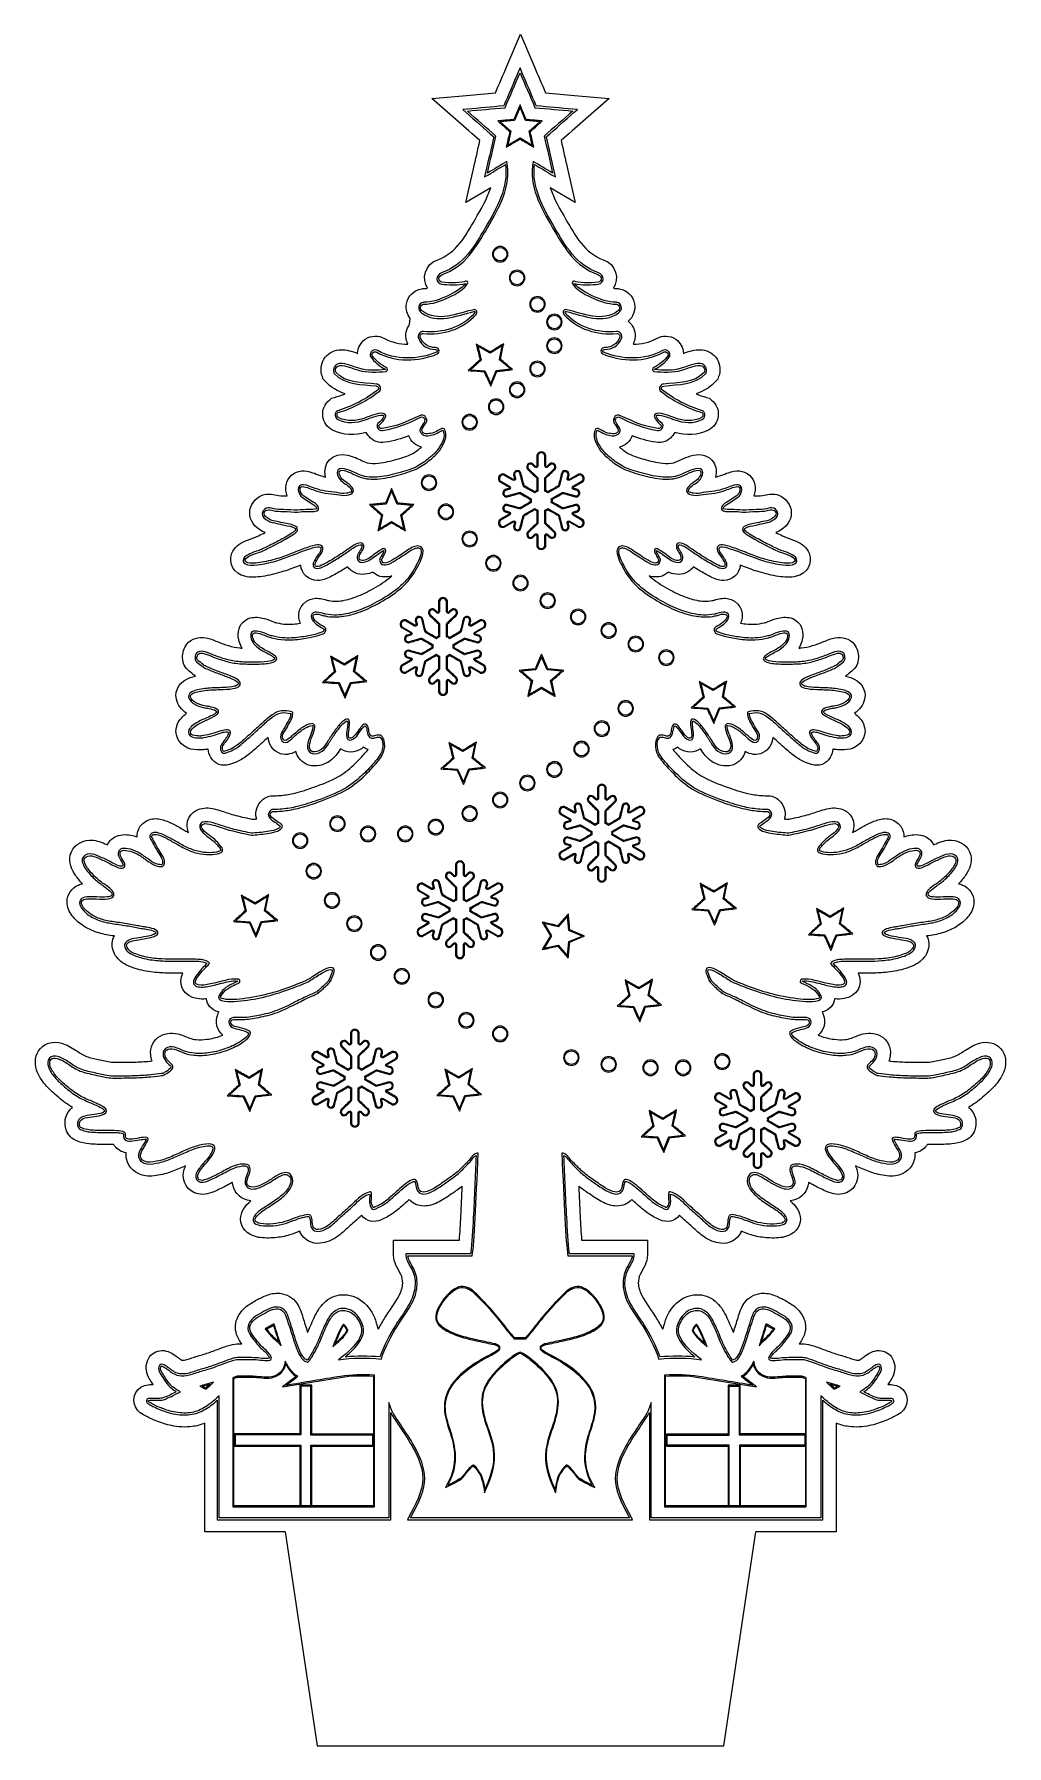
# Model space of a CAD drawing. Header units: centimetres. Extents: x -6.8 to 6.8, y -12 to 12.
import ezdxf

# ---------------------------------------------------------------- set-up
doc = ezdxf.new("R2010")
doc.units = ezdxf.units.CM
doc.header["$MEASUREMENT"] = 0
doc.layers.add('layer 1', color=7, linetype='Continuous')

msp = doc.modelspace()

# ---------------------------------------------------------------- linework, layer by layer
at = {"layer": 'layer 1', "color": 250, "lineweight": 9}
for points, knots in [([(-3.3, -9), (-3.60589, -9), (-3.91179, -9), (-4.21768, -9), (-4.21768, -9), (-4.21768, -9), (-4.42572, -9), (-4.42572, -9), (-4.42572, -9), (-4.42572, -9), (-4.42572, -8.79197), (-4.42572, -8.79197), (-4.42572, -8.79197), (-4.42572, -8.35347), (-4.42572, -7.91497), (-4.42572, -7.47647), (-4.42572, -7.47647), (-4.48197, -7.49982), (-4.54022, -7.51589), (-4.60305, -7.52392), (-4.60305, -7.52392), (-4.69821, -7.53607), (-4.80086, -7.52978), (-4.89485, -7.51069), (-4.89485, -7.51069), (-4.96928, -7.49558), (-5.03939, -7.47183), (-5.10978, -7.4439), (-5.10978, -7.4439), (-5.14524, -7.42984), (-5.18044, -7.41535), (-5.21473, -7.39857), (-5.21473, -7.39857), (-5.23847, -7.38695), (-5.26185, -7.37441), (-5.28472, -7.36119), (-5.28472, -7.36119), (-5.31793, -7.34198), (-5.34636, -7.32231), (-5.37111, -7.29206), (-5.37111, -7.29206), (-5.46832, -7.17324), (-5.41837, -6.99661), (-5.27132, -6.94819), (-5.27132, -6.94819), (-5.23724, -6.93698), (-5.20461, -6.93492), (-5.16942, -6.93492), (-5.16942, -6.93492), (-5.16375, -6.93492), (-5.15809, -6.93492), (-5.15242, -6.93492), (-5.15242, -6.93492), (-5.15842, -6.92557), (-5.1644, -6.91615), (-5.17039, -6.90667), (-5.17039, -6.90667), (-5.18645, -6.88129), (-5.20264, -6.85703), (-5.21565, -6.82979), (-5.21565, -6.82979), (-5.23509, -6.78907), (-5.24782, -6.74388), (-5.24849, -6.69861), (-5.24849, -6.69861), (-5.24916, -6.65369), (-5.23838, -6.61149), (-5.21727, -6.57204), (-5.21727, -6.57204), (-5.17888, -6.50029), (-5.10874, -6.45789), (-5.02733, -6.45789), (-5.02733, -6.45789), (-4.98624, -6.45789), (-4.94763, -6.46726), (-4.91062, -6.48509), (-4.91062, -6.48509), (-4.8818, -6.49898), (-4.85493, -6.51754), (-4.82919, -6.53643), (-4.82919, -6.53643), (-4.81504, -6.54679), (-4.80108, -6.55738), (-4.78725, -6.56813), (-4.78725, -6.56813), (-4.78637, -6.56881), (-4.78596, -6.56916), (-4.78507, -6.56982), (-4.78507, -6.56982), (-4.78179, -6.57219), (-4.77886, -6.57414), (-4.77552, -6.57643), (-4.77552, -6.57643), (-4.768, -6.58162), (-4.75835, -6.58843), (-4.74961, -6.59125), (-4.74961, -6.59125), (-4.73874, -6.59476), (-4.7234, -6.59378), (-4.7124, -6.59191), (-4.7124, -6.59191), (-4.66869, -6.58451), (-4.61551, -6.56286), (-4.57263, -6.54922), (-4.57263, -6.54922), (-4.51429, -6.53065), (-4.45485, -6.51551), (-4.39671, -6.49641), (-4.39671, -6.49641), (-4.33884, -6.47739), (-4.28211, -6.45457), (-4.22508, -6.43323), (-4.22508, -6.43323), (-4.17456, -6.41429), (-4.12204, -6.39497), (-4.07012, -6.38042), (-4.07012, -6.38042), (-4.02481, -6.36772), (-3.99058, -6.36397), (-3.94428, -6.36397), (-3.94428, -6.36397), (-3.93266, -6.36397), (-3.92105, -6.36397), (-3.90943, -6.36397), (-3.90943, -6.36397), (-3.9201, -6.34969), (-3.93032, -6.33492), (-3.93995, -6.31894), (-3.93995, -6.31894), (-3.98436, -6.24514), (-4.00705, -6.16134), (-3.99247, -6.07538), (-3.99247, -6.07538), (-3.9778, -5.98884), (-3.92763, -5.91333), (-3.86258, -5.85606), (-3.86258, -5.85606), (-3.81689, -5.81583), (-3.76669, -5.78726), (-3.71381, -5.75807), (-3.71381, -5.75807), (-3.66851, -5.73304), (-3.62333, -5.70788), (-3.57517, -5.68861), (-3.57517, -5.68861), (-3.51101, -5.66295), (-3.44231, -5.64866), (-3.37304, -5.65557), (-3.37304, -5.65557), (-3.27728, -5.66513), (-3.19433, -5.7133), (-3.13843, -5.79212), (-3.13843, -5.79212), (-3.09504, -5.85331), (-3.07282, -5.92666), (-3.05062, -5.99749), (-3.05062, -5.99749), (-3.02948, -6.06492), (-3.00842, -6.13241), (-2.98663, -6.19964), (-2.98663, -6.19964), (-2.98587, -6.20201), (-2.98509, -6.20437), (-2.98434, -6.20671), (-2.98434, -6.20671), (-2.98294, -6.20338), (-2.98154, -6.20005), (-2.98015, -6.19671), (-2.98015, -6.19671), (-2.94862, -6.12121), (-2.91804, -6.04455), (-2.88151, -5.97133), (-2.88151, -5.97133), (-2.84304, -5.89424), (-2.79717, -5.82158), (-2.73013, -5.76604), (-2.73013, -5.76604), (-2.65546, -5.70416), (-2.5632, -5.6716), (-2.4661, -5.67476), (-2.4661, -5.67476), (-2.36039, -5.67824), (-2.26201, -5.72224), (-2.18516, -5.79425), (-2.18516, -5.79425), (-2.10946, -5.86518), (-2.0479, -5.96937), (-2.02415, -6.07038), (-2.02415, -6.07038), (-2.02305, -6.07508), (-2.02203, -6.07975), (-2.0211, -6.0844), (-2.0211, -6.0844), (-2.0211, -6.0844), (-1.99406, -6.15782), (-1.99406, -6.15782), (-1.99406, -6.15782), (-1.96504, -6.10354), (-1.93393, -6.05012), (-1.90071, -5.99731), (-1.90071, -5.99731), (-1.83731, -5.89647), (-1.75563, -5.7913), (-1.70166, -5.68685), (-1.70166, -5.68685), (-1.67361, -5.63256), (-1.65374, -5.57294), (-1.65191, -5.51146), (-1.65191, -5.51146), (-1.65061, -5.4678), (-1.6587, -5.43139), (-1.67759, -5.39225), (-1.67759, -5.39225), (-1.72266, -5.29885), (-1.78039, -5.23146), (-1.78039, -5.1183), (-1.78039, -5.1183), (-1.78039, -5.1183), (-1.78039, -4.91027), (-1.78039, -4.91027), (-1.78039, -4.91027), (-1.78039, -4.91027), (-1.57235, -4.91027), (-1.57235, -4.91027), (-1.57235, -4.91027), (-1.33377, -4.91027), (-1.09518, -4.91027), (-0.8566, -4.91027), (-0.8566, -4.91027), (-0.84764, -4.79757), (-0.84258, -4.6829), (-0.83657, -4.57357), (-0.83657, -4.57357), (-0.82892, -4.43409), (-0.82208, -4.29456), (-0.81571, -4.15496), (-0.81571, -4.15496), (-0.86231, -4.19039), (-0.91081, -4.22385), (-0.95876, -4.25689), (-0.95876, -4.25689), (-1.01683, -4.29688), (-1.07632, -4.33819), (-1.13878, -4.37096), (-1.13878, -4.37096), (-1.20436, -4.40536), (-1.27813, -4.43238), (-1.35305, -4.43206), (-1.35305, -4.43206), (-1.43384, -4.43169), (-1.5073, -4.39929), (-1.55953, -4.34144), (-1.55953, -4.34144), (-1.58242, -4.36098), (-1.60515, -4.38064), (-1.62756, -4.40079), (-1.62756, -4.40079), (-1.67968, -4.44764), (-1.73042, -4.49457), (-1.78817, -4.53467), (-1.78817, -4.53467), (-1.83818, -4.56939), (-1.89044, -4.59681), (-1.9457, -4.62191), (-1.9457, -4.62191), (-2.05182, -4.67011), (-2.16135, -4.6524), (-2.22771, -4.56059), (-2.22771, -4.56059), (-2.23822, -4.57067), (-2.2488, -4.58066), (-2.25957, -4.59049), (-2.25957, -4.59049), (-2.3083, -4.63489), (-2.35896, -4.67716), (-2.4076, -4.72168), (-2.4076, -4.72168), (-2.4618, -4.7713), (-2.51296, -4.82249), (-2.57415, -4.86393), (-2.57415, -4.86393), (-2.6413, -4.90943), (-2.7241, -4.94599), (-2.80536, -4.95419), (-2.80536, -4.95419), (-2.9249, -4.96624), (-3.03571, -4.91246), (-3.0876, -4.80205), (-3.0876, -4.80205), (-3.09028, -4.79636), (-3.09269, -4.7908), (-3.09487, -4.78532), (-3.09487, -4.78532), (-3.14211, -4.80274), (-3.18785, -4.82192), (-3.23639, -4.83671), (-3.23639, -4.83671), (-3.30429, -4.85742), (-3.37373, -4.8698), (-3.44444, -4.87575), (-3.44444, -4.87575), (-3.51798, -4.88194), (-3.60016, -4.88298), (-3.67274, -4.87067), (-3.67274, -4.87067), (-3.79114, -4.85057), (-3.89711, -4.78261), (-3.92005, -4.65624), (-3.92005, -4.65624), (-3.93963, -4.54846), (-3.88626, -4.45553), (-3.81059, -4.38454), (-3.81059, -4.38454), (-3.80155, -4.37606), (-3.79218, -4.3678), (-3.78256, -4.35976), (-3.78256, -4.35976), (-3.90517, -4.34519), (-4.01055, -4.26216), (-4.03372, -4.13497), (-4.03372, -4.13497), (-4.03588, -4.12305), (-4.03727, -4.11162), (-4.03799, -4.10058), (-4.03799, -4.10058), (-4.05699, -4.11077), (-4.07569, -4.12112), (-4.09387, -4.13082), (-4.09387, -4.13082), (-4.1514, -4.16148), (-4.2098, -4.19116), (-4.26946, -4.21755), (-4.26946, -4.21755), (-4.34873, -4.25265), (-4.4325, -4.28089), (-4.52032, -4.26255), (-4.52032, -4.26255), (-4.66939, -4.23142), (-4.75473, -4.08602), (-4.72125, -3.93935), (-4.72125, -3.93935), (-4.71562, -3.91468), (-4.70696, -3.89113), (-4.69616, -3.86858), (-4.69616, -3.86858), (-4.70627, -3.87324), (-4.71642, -3.87784), (-4.72659, -3.88236), (-4.72659, -3.88236), (-4.78704, -3.90909), (-4.84927, -3.93437), (-4.9113, -3.95736), (-4.9113, -3.95736), (-4.94993, -3.97167), (-4.98034, -3.97936), (-5.02007, -3.98805), (-5.02007, -3.98805), (-5.09835, -4.00519), (-5.17728, -4.01981), (-5.25769, -4.00813), (-5.25769, -4.00813), (-5.38655, -3.98942), (-5.49885, -3.90034), (-5.52544, -3.76934), (-5.52544, -3.76934), (-5.53135, -3.74016), (-5.53242, -3.71229), (-5.52972, -3.6854), (-5.52972, -3.6854), (-5.59323, -3.67448), (-5.65049, -3.64442), (-5.69182, -3.58855), (-5.69182, -3.58855), (-5.69676, -3.58189), (-5.70125, -3.57515), (-5.70533, -3.56836), (-5.70533, -3.56836), (-5.7431, -3.56696), (-5.78147, -3.56746), (-5.81887, -3.56746), (-5.81887, -3.56746), (-5.89493, -3.56746), (-5.97424, -3.56825), (-6.04983, -3.56053), (-6.04983, -3.56053), (-6.1082, -3.55457), (-6.15775, -3.54283), (-6.21206, -3.52137), (-6.21206, -3.52137), (-6.28997, -3.49058), (-6.3457, -3.44319), (-6.37273, -3.36077), (-6.37273, -3.36077), (-6.40227, -3.27063), (-6.38516, -3.16608), (-6.32601, -3.09152), (-6.32601, -3.09152), (-6.313, -3.0751), (-6.29863, -3.06074), (-6.28314, -3.04816), (-6.28314, -3.04816), (-6.29097, -3.04364), (-6.29878, -3.03899), (-6.30654, -3.0342), (-6.30654, -3.0342), (-6.37602, -2.99136), (-6.44097, -2.93968), (-6.50294, -2.88669), (-6.50294, -2.88669), (-6.55955, -2.83827), (-6.61422, -2.78801), (-6.66243, -2.73106), (-6.66243, -2.73106), (-6.71374, -2.67046), (-6.76201, -2.59813), (-6.78606, -2.52198), (-6.78606, -2.52198), (-6.81841, -2.41952), (-6.80644, -2.30597), (-6.7327, -2.22368), (-6.7327, -2.22368), (-6.65594, -2.138), (-6.54257, -2.11864), (-6.43504, -2.1483), (-6.43504, -2.1483), (-6.36587, -2.16737), (-6.29827, -2.20543), (-6.23831, -2.24433), (-6.23831, -2.24433), (-6.19638, -2.27152), (-6.15127, -2.30604), (-6.10575, -2.32629), (-6.10575, -2.32629), (-6.05727, -2.34787), (-5.99508, -2.35998), (-5.94328, -2.3716), (-5.94328, -2.3716), (-5.88284, -2.38516), (-5.82154, -2.39997), (-5.76066, -2.41113), (-5.76066, -2.41113), (-5.7292, -2.41691), (-5.70482, -2.4161), (-5.67237, -2.4161), (-5.67237, -2.4161), (-5.58731, -2.4161), (-5.50212, -2.41599), (-5.4171, -2.41361), (-5.4171, -2.41361), (-5.34406, -2.41157), (-5.27115, -2.40747), (-5.19844, -2.40035), (-5.19844, -2.40035), (-5.18783, -2.39931), (-5.17723, -2.39821), (-5.16665, -2.39705), (-5.16665, -2.39705), (-5.17164, -2.38362), (-5.17579, -2.36988), (-5.17901, -2.35585), (-5.17901, -2.35585), (-5.20356, -2.24918), (-5.17164, -2.13745), (-5.08406, -2.06883), (-5.08406, -2.06883), (-5.00527, -2.0071), (-4.90023, -1.99554), (-4.80489, -2.01694), (-4.80489, -2.01694), (-4.74476, -2.03043), (-4.69739, -2.05539), (-4.64131, -2.07677), (-4.64131, -2.07677), (-4.61083, -2.08838), (-4.582, -2.09414), (-4.54946, -2.09718), (-4.54946, -2.09718), (-4.4987, -2.10192), (-4.4464, -2.1), (-4.3959, -2.09336), (-4.3959, -2.09336), (-4.32995, -2.08467), (-4.26284, -2.06792), (-4.20007, -2.04586), (-4.20007, -2.04586), (-4.19155, -2.04287), (-4.18302, -2.03974), (-4.17449, -2.03649), (-4.17449, -2.03649), (-4.25529, -1.96528), (-4.28681, -1.84902), (-4.24603, -1.74801), (-4.24603, -1.74801), (-4.24083, -1.73513), (-4.23478, -1.72309), (-4.22795, -1.71189), (-4.22795, -1.71189), (-4.23254, -1.71058), (-4.2371, -1.70922), (-4.24165, -1.70776), (-4.24165, -1.70776), (-4.33475, -1.67792), (-4.39343, -1.60832), (-4.40504, -1.5264), (-4.40504, -1.5264), (-4.42845, -1.52881), (-4.45183, -1.53011), (-4.47496, -1.52988), (-4.47496, -1.52988), (-4.65107, -1.52816), (-4.80073, -1.40431), (-4.75306, -1.21578), (-4.75306, -1.21578), (-4.74881, -1.19898), (-4.74274, -1.1822), (-4.73526, -1.16557), (-4.73526, -1.16557), (-4.78107, -1.16557), (-4.82689, -1.16557), (-4.87272, -1.16557), (-4.87272, -1.16557), (-4.94531, -1.16557), (-5.01711, -1.16504), (-5.08954, -1.15902), (-5.08954, -1.15902), (-5.17357, -1.15202), (-5.25871, -1.13863), (-5.34041, -1.11762), (-5.34041, -1.11762), (-5.41989, -1.09718), (-5.51014, -1.06639), (-5.57846, -1.02036), (-5.57846, -1.02036), (-5.64341, -0.97661), (-5.6895, -0.91845), (-5.71362, -0.8439), (-5.71362, -0.8439), (-5.7363, -0.77388), (-5.73096, -0.70533), (-5.69417, -0.64485), (-5.69417, -0.64485), (-5.70427, -0.64338), (-5.71436, -0.64192), (-5.72445, -0.64043), (-5.72445, -0.64043), (-5.79698, -0.62972), (-5.8681, -0.61735), (-5.9379, -0.59429), (-5.9379, -0.59429), (-6.00897, -0.57083), (-6.07982, -0.53674), (-6.14188, -0.49497), (-6.14188, -0.49497), (-6.19571, -0.45875), (-6.2455, -0.41452), (-6.28473, -0.36265), (-6.28473, -0.36265), (-6.32803, -0.30544), (-6.35734, -0.23957), (-6.35734, -0.16668), (-6.35734, -0.16668), (-6.35734, -0.0617), (-6.2959, 0.02821), (-6.19976, 0.06979), (-6.19976, 0.06979), (-6.18128, 0.07779), (-6.16231, 0.08367), (-6.14304, 0.08796), (-6.14304, 0.08796), (-6.17817, 0.12514), (-6.21128, 0.16517), (-6.23955, 0.20599), (-6.23955, 0.20599), (-6.29691, 0.28883), (-6.33832, 0.38816), (-6.31333, 0.49042), (-6.31333, 0.49042), (-6.28292, 0.61485), (-6.16912, 0.69346), (-6.04445, 0.69952), (-6.04445, 0.69952), (-5.96727, 0.70327), (-5.89707, 0.67862), (-5.82759, 0.64828), (-5.82759, 0.64828), (-5.81585, 0.64316), (-5.80415, 0.63795), (-5.79248, 0.63265), (-5.79248, 0.63265), (-5.77168, 0.67684), (-5.73778, 0.71492), (-5.69194, 0.74102), (-5.69194, 0.74102), (-5.62136, 0.78118), (-5.54027, 0.78261), (-5.4625, 0.76843), (-5.4625, 0.76843), (-5.43233, 0.76294), (-5.40245, 0.75514), (-5.37326, 0.74525), (-5.37326, 0.74525), (-5.37785, 0.79683), (-5.3643, 0.84805), (-5.33108, 0.89394), (-5.33108, 0.89394), (-5.29066, 0.94981), (-5.23052, 0.98687), (-5.16222, 0.99757), (-5.16222, 0.99757), (-5.1033, 1.0068), (-5.04549, 0.99533), (-4.98968, 0.97674), (-4.98968, 0.97674), (-4.94099, 0.96052), (-4.89344, 0.93895), (-4.84813, 0.91496), (-4.84813, 0.91496), (-4.79989, 0.88942), (-4.75327, 0.86067), (-4.70585, 0.8336), (-4.70585, 0.8336), (-4.6889, 0.82393), (-4.67173, 0.81433), (-4.65437, 0.80502), (-4.65437, 0.80502), (-4.66096, 0.821), (-4.66613, 0.83772), (-4.66952, 0.8552), (-4.66952, 0.8552), (-4.69932, 1.00774), (-4.58807, 1.13514), (-4.43755, 1.14969), (-4.43755, 1.14969), (-4.36259, 1.15693), (-4.28257, 1.13699), (-4.21139, 1.1146), (-4.21139, 1.1146), (-4.14766, 1.09456), (-4.08608, 1.07162), (-4.02144, 1.05382), (-4.02144, 1.05382), (-3.94179, 1.03186), (-3.86021, 1.01406), (-3.77949, 0.99644), (-3.77949, 0.99644), (-3.77136, 0.99467), (-3.76267, 0.99252), (-3.75431, 0.99099), (-3.75431, 0.99099), (-3.74706, 0.99141), (-3.73952, 0.99227), (-3.73245, 0.99289), (-3.73245, 0.99289), (-3.72138, 0.99386), (-3.71017, 0.99483), (-3.69885, 0.99581), (-3.69885, 0.99581), (-3.70009, 0.99962), (-3.70125, 1.00348), (-3.70233, 1.00742), (-3.70233, 1.00742), (-3.72779, 1.10051), (-3.69402, 1.19069), (-3.62687, 1.25559), (-3.62687, 1.25559), (-3.57573, 1.305), (-3.52314, 1.322), (-3.45285, 1.322), (-3.45285, 1.322), (-3.41892, 1.322), (-3.38579, 1.32336), (-3.35196, 1.32672), (-3.35196, 1.32672), (-3.28968, 1.33293), (-3.22693, 1.34454), (-3.16609, 1.35917), (-3.16609, 1.35917), (-3.07485, 1.38111), (-2.98478, 1.41085), (-2.89644, 1.44226), (-2.89644, 1.44226), (-2.78517, 1.48185), (-2.66525, 1.5275), (-2.56198, 1.58504), (-2.56198, 1.58504), (-2.48064, 1.63036), (-2.41114, 1.685), (-2.34329, 1.74832), (-2.34329, 1.74832), (-2.28993, 1.79811), (-2.24077, 1.85017), (-2.19246, 1.90479), (-2.19246, 1.90479), (-2.17818, 1.92095), (-2.15589, 1.94552), (-2.13766, 1.9697), (-2.13766, 1.9697), (-2.16194, 1.97699), (-2.18422, 1.98787), (-2.20429, 2.00161), (-2.20429, 2.00161), (-2.21251, 1.9946), (-2.22102, 1.98795), (-2.22987, 1.98177), (-2.22987, 1.98177), (-2.3244, 1.91564), (-2.44328, 1.91738), (-2.52408, 1.9806), (-2.52408, 1.9806), (-2.52517, 1.97887), (-2.52626, 1.97713), (-2.52736, 1.97539), (-2.52736, 1.97539), (-2.56816, 1.91062), (-2.60483, 1.85629), (-2.66842, 1.81103), (-2.66842, 1.81103), (-2.75367, 1.75033), (-2.86976, 1.72007), (-2.97148, 1.7527), (-2.97148, 1.7527), (-3.06468, 1.78259), (-3.12639, 1.85619), (-3.15047, 1.9443), (-3.15047, 1.9443), (-3.2248, 1.89866), (-3.31002, 1.88325), (-3.39516, 1.92405), (-3.39516, 1.92405), (-3.48101, 1.96518), (-3.53171, 2.05004), (-3.53922, 2.14071), (-3.53922, 2.14071), (-3.57797, 2.10533), (-3.61673, 2.06994), (-3.65582, 2.0349), (-3.65582, 2.0349), (-3.70905, 1.98721), (-3.76332, 1.93895), (-3.81966, 1.895), (-3.81966, 1.895), (-3.86714, 1.85795), (-3.91559, 1.82554), (-3.97046, 1.80036), (-3.97046, 1.80036), (-4.00577, 1.78415), (-4.04191, 1.7715), (-4.07898, 1.76012), (-4.07898, 1.76012), (-4.18521, 1.72751), (-4.28696, 1.76211), (-4.34279, 1.86023), (-4.34279, 1.86023), (-4.36366, 1.8969), (-4.37689, 1.93553), (-4.38087, 1.9756), (-4.38087, 1.9756), (-4.38714, 1.97442), (-4.39339, 1.97325), (-4.39962, 1.97212), (-4.39962, 1.97212), (-4.43346, 1.96602), (-4.46056, 1.96355), (-4.49468, 1.96355), (-4.49468, 1.96355), (-4.55333, 1.96355), (-4.60912, 1.968), (-4.66424, 1.99046), (-4.66424, 1.99046), (-4.79906, 2.04537), (-4.86873, 2.19253), (-4.80908, 2.3295), (-4.80908, 2.3295), (-4.78305, 2.38929), (-4.73521, 2.43815), (-4.68188, 2.47733), (-4.68188, 2.47733), (-4.75055, 2.52403), (-4.80698, 2.59156), (-4.82463, 2.67399), (-4.82463, 2.67399), (-4.8557, 2.81915), (-4.7623, 2.93139), (-4.63033, 2.97746), (-4.63033, 2.97746), (-4.60675, 2.98567), (-4.58171, 2.99254), (-4.55596, 2.99826), (-4.55596, 2.99826), (-4.56047, 3.00161), (-4.56505, 3.00512), (-4.56975, 3.00883), (-4.56975, 3.00883), (-4.59466, 3.02855), (-4.61933, 3.04865), (-4.644, 3.06868), (-4.644, 3.06868), (-4.70644, 3.11935), (-4.73818, 3.17567), (-4.73818, 3.25803), (-4.73818, 3.25803), (-4.73818, 3.3268), (-4.72382, 3.39049), (-4.67957, 3.44576), (-4.67957, 3.44576), (-4.61378, 3.52796), (-4.51042, 3.55374), (-4.41012, 3.53595), (-4.41012, 3.53595), (-4.35467, 3.52611), (-4.3029, 3.50378), (-4.25088, 3.48309), (-4.25088, 3.48309), (-4.19964, 3.4627), (-4.14772, 3.44326), (-4.09488, 3.42743), (-4.09488, 3.42743), (-4.04277, 3.41181), (-3.99047, 3.40033), (-3.93629, 3.39482), (-3.93629, 3.39482), (-3.92545, 3.39371), (-3.91454, 3.39281), (-3.90359, 3.39206), (-3.90359, 3.39206), (-3.94151, 3.45111), (-3.95743, 3.51212), (-3.95743, 3.58248), (-3.95743, 3.58248), (-3.95743, 3.69309), (-3.89945, 3.78416), (-3.78895, 3.81452), (-3.78895, 3.81452), (-3.72554, 3.83193), (-3.6545, 3.8249), (-3.59177, 3.80778), (-3.59177, 3.80778), (-3.54248, 3.79431), (-3.49722, 3.77454), (-3.45011, 3.7554), (-3.45011, 3.7554), (-3.44802, 3.75455), (-3.44588, 3.75365), (-3.44374, 3.75287), (-3.44374, 3.75287), (-3.43579, 3.75092), (-3.42746, 3.74939), (-3.41946, 3.74765), (-3.41946, 3.74765), (-3.3745, 3.73783), (-3.33227, 3.7294), (-3.286, 3.72723), (-3.286, 3.72723), (-3.22149, 3.72423), (-3.15051, 3.73107), (-3.0865, 3.73973), (-3.0865, 3.73973), (-3.08938, 3.74591), (-3.09203, 3.7522), (-3.09442, 3.75856), (-3.09442, 3.75856), (-3.15124, 3.90963), (-3.05614, 4.06618), (-2.89706, 4.08808), (-2.89706, 4.08808), (-2.83574, 4.09653), (-2.77675, 4.08351), (-2.71862, 4.06555), (-2.71862, 4.06555), (-2.71522, 4.06448), (-2.71212, 4.06345), (-2.70868, 4.0625), (-2.70868, 4.0625), (-2.7024, 4.061), (-2.69616, 4.05995), (-2.68983, 4.05867), (-2.68983, 4.05867), (-2.65106, 4.05096), (-2.61563, 4.04661), (-2.57583, 4.0483), (-2.57583, 4.0483), (-2.50808, 4.05118), (-2.43284, 4.06872), (-2.36834, 4.08902), (-2.36834, 4.08902), (-2.28417, 4.11552), (-2.20338, 4.1524), (-2.12516, 4.19303), (-2.12516, 4.19303), (-2.03829, 4.23816), (-1.95124, 4.28931), (-1.87259, 4.34775), (-1.87259, 4.34775), (-1.84836, 4.36575), (-1.825, 4.38449), (-1.80266, 4.40425), (-1.80266, 4.40425), (-1.87468, 4.38187), (-1.95122, 4.38183), (-2.01994, 4.41915), (-2.01994, 4.41915), (-2.03892, 4.42948), (-2.05587, 4.44188), (-2.07077, 4.45603), (-2.07077, 4.45603), (-2.08603, 4.4494), (-2.10175, 4.44367), (-2.11812, 4.43899), (-2.11812, 4.43899), (-2.20573, 4.41394), (-2.30306, 4.42184), (-2.37611, 4.48085), (-2.37611, 4.48085), (-2.39503, 4.49613), (-2.41082, 4.5135), (-2.4236, 4.53237), (-2.4236, 4.53237), (-2.44938, 4.51558), (-2.4754, 4.49914), (-2.50166, 4.48313), (-2.50166, 4.48313), (-2.55394, 4.45124), (-2.60779, 4.42019), (-2.66246, 4.39264), (-2.66246, 4.39264), (-2.72053, 4.36334), (-2.77875, 4.3391), (-2.84522, 4.33975), (-2.84522, 4.33975), (-2.97025, 4.34097), (-3.07287, 4.43414), (-3.08244, 4.55605), (-3.08244, 4.55605), (-3.09749, 4.55018), (-3.1125, 4.54427), (-3.1275, 4.53838), (-3.1275, 4.53838), (-3.1999, 4.50989), (-3.27081, 4.4824), (-3.34543, 4.45993), (-3.34543, 4.45993), (-3.43337, 4.43342), (-3.52801, 4.4105), (-3.61878, 4.39688), (-3.61878, 4.39688), (-3.69763, 4.38506), (-3.78844, 4.37861), (-3.86637, 4.39844), (-3.86637, 4.39844), (-4.01281, 4.43564), (-4.10558, 4.57678), (-4.04657, 4.72272), (-4.04657, 4.72272), (-4.01345, 4.80461), (-3.94255, 4.85537), (-3.86528, 4.89122), (-3.86528, 4.89122), (-3.81792, 4.91321), (-3.76765, 4.93051), (-3.71813, 4.94693), (-3.71813, 4.94693), (-3.70018, 4.95288), (-3.68969, 4.9584), (-3.67177, 4.96706), (-3.67177, 4.96706), (-3.64132, 4.98179), (-3.6109, 4.9966), (-3.58059, 5.01163), (-3.58059, 5.01163), (-3.59514, 5.01775), (-3.60991, 5.02491), (-3.62528, 5.03347), (-3.62528, 5.03347), (-3.72213, 5.08746), (-3.79966, 5.17604), (-3.79715, 5.29363), (-3.79715, 5.29363), (-3.79484, 5.40152), (-3.72129, 5.49751), (-3.62153, 5.53492), (-3.62153, 5.53492), (-3.5465, 5.56305), (-3.49071, 5.55224), (-3.41664, 5.53452), (-3.41664, 5.53452), (-3.38572, 5.52712), (-3.34007, 5.52918), (-3.30839, 5.52814), (-3.30839, 5.52814), (-3.29645, 5.52775), (-3.28428, 5.52707), (-3.27199, 5.52629), (-3.27199, 5.52629), (-3.30654, 5.62565), (-3.29493, 5.74083), (-3.21175, 5.81582), (-3.21175, 5.81582), (-3.12448, 5.8945), (-3.01772, 5.88528), (-2.91611, 5.85197), (-2.91611, 5.85197), (-2.88044, 5.84029), (-2.84646, 5.82627), (-2.81129, 5.81365), (-2.81129, 5.81365), (-2.78621, 5.80466), (-2.76016, 5.79682), (-2.73391, 5.79063), (-2.73391, 5.79063), (-2.7821, 5.9781), (-2.64113, 6.14744), (-2.42238, 6.09592), (-2.42238, 6.09592), (-2.39403, 6.08989), (-2.36627, 6.08163), (-2.33902, 6.07172), (-2.33902, 6.07172), (-2.27641, 6.04896), (-2.21204, 6.01008), (-2.15078, 5.992), (-2.15078, 5.992), (-2.10213, 5.97761), (-2.04286, 5.97937), (-1.99261, 5.98449), (-1.99261, 5.98449), (-1.90429, 5.99352), (-1.81719, 6.01651), (-1.73192, 6.04045), (-1.73192, 6.04045), (-1.66045, 6.06051), (-1.58325, 6.08247), (-1.51794, 6.11784), (-1.51794, 6.11784), (-1.47174, 6.14287), (-1.4284, 6.1764), (-1.38782, 6.21041), (-1.38782, 6.21041), (-1.46852, 6.23224), (-1.53437, 6.28977), (-1.56672, 6.36759), (-1.56672, 6.36759), (-1.66878, 6.32792), (-1.7717, 6.29723), (-1.89932, 6.27817), (-1.89932, 6.27817), (-1.98287, 6.26419), (-2.06726, 6.29379), (-2.12384, 6.3573), (-2.12384, 6.3573), (-2.13993, 6.37535), (-2.15302, 6.39531), (-2.163, 6.41651), (-2.163, 6.41651), (-2.32109, 6.37211), (-2.48526, 6.37194), (-2.63626, 6.44928), (-2.63626, 6.44928), (-2.71209, 6.48812), (-2.763, 6.56152), (-2.77226, 6.64627), (-2.77226, 6.64627), (-2.78162, 6.73196), (-2.74697, 6.81574), (-2.67981, 6.86976), (-2.67981, 6.86976), (-2.67981, 6.86976), (-2.648, 6.89535), (-2.648, 6.89535), (-2.648, 6.89535), (-2.648, 6.89535), (-2.60887, 6.90701), (-2.60887, 6.90701), (-2.60887, 6.90701), (-2.55816, 6.92213), (-2.50869, 6.93967), (-2.46047, 6.95961), (-2.46047, 6.95961), (-2.56396, 6.99189), (-2.65796, 7.04495), (-2.73904, 7.1349), (-2.73904, 7.1349), (-2.73904, 7.1349), (-2.76473, 7.1634), (-2.76473, 7.1634), (-2.76473, 7.1634), (-2.76473, 7.1634), (-2.77856, 7.19919), (-2.77856, 7.19919), (-2.77856, 7.19919), (-2.80983, 7.28008), (-2.80156, 7.36984), (-2.75605, 7.44367), (-2.75605, 7.44367), (-2.7106, 7.51742), (-2.63423, 7.56509), (-2.54803, 7.57361), (-2.54803, 7.57361), (-2.54803, 7.57361), (-2.54233, 7.57418), (-2.54233, 7.57418), (-2.54233, 7.57418), (-2.54233, 7.57418), (-2.53659, 7.57442), (-2.53659, 7.57442), (-2.53659, 7.57442), (-2.43326, 7.57892), (-2.3653, 7.55288), (-2.28387, 7.52504), (-2.28387, 7.52504), (-2.2813, 7.60311), (-2.24238, 7.67644), (-2.17601, 7.72253), (-2.17601, 7.72253), (-2.09502, 7.77877), (-1.99028, 7.78254), (-1.90583, 7.73302), (-1.90583, 7.73302), (-1.80607, 7.67898), (-1.69379, 7.65436), (-1.58058, 7.65353), (-1.58058, 7.65353), (-1.58058, 7.65353), (-1.58024, 7.65707), (-1.58024, 7.65707), (-1.58024, 7.65707), (-1.5824, 7.66172), (-1.5845, 7.66643), (-1.58653, 7.67121), (-1.58653, 7.67121), (-1.62136, 7.74903), (-1.61434, 7.83915), (-1.56749, 7.91079), (-1.56749, 7.91079), (-1.5633, 7.91721), (-1.55883, 7.92339), (-1.55412, 7.92933), (-1.55412, 7.92933), (-1.55412, 7.92933), (-1.54605, 8.01341), (-1.54605, 8.01341), (-1.54605, 8.01341), (-1.59125, 8.0701), (-1.61165, 8.14453), (-1.5988, 8.21919), (-1.5988, 8.21919), (-1.57986, 8.32912), (-1.49468, 8.41345), (-1.38457, 8.43126), (-1.38457, 8.43126), (-1.38457, 8.43126), (-1.37057, 8.43353), (-1.37057, 8.43353), (-1.37057, 8.43353), (-1.37057, 8.43353), (-1.35641, 8.43387), (-1.35641, 8.43387), (-1.35641, 8.43387), (-1.3382, 8.43431), (-1.32033, 8.43584), (-1.30275, 8.43829), (-1.30275, 8.43829), (-1.39014, 8.56823), (-1.34712, 8.77239), (-1.16057, 8.83781), (-1.16057, 8.83781), (-0.90044, 8.92904), (-0.76616, 9.17855), (-0.63634, 9.40301), (-0.63634, 9.40301), (-0.55477, 9.54404), (-0.46619, 9.6912), (-0.41688, 9.84736), (-0.41688, 9.84736), (-0.41688, 9.84736), (-0.76737, 9.63826), (-0.76737, 9.63826), (-0.76737, 9.63826), (-0.76737, 9.63826), (-0.65951, 10.11205), (-0.65951, 10.11205), (-0.65951, 10.11205), (-0.62935, 10.24453), (-0.59919, 10.37702), (-0.56902, 10.50952), (-0.56902, 10.50952), (-0.67129, 10.59898), (-0.77357, 10.68845), (-0.87586, 10.77791), (-0.87586, 10.77791), (-0.87586, 10.77791), (-1.24171, 11.0979), (-1.24171, 11.0979), (-1.24171, 11.0979), (-1.24171, 11.0979), (-0.75763, 11.14168), (-0.75763, 11.14168), (-0.75763, 11.14168), (-0.62232, 11.15392), (-0.48698, 11.16619), (-0.35166, 11.17845), (-0.35166, 11.17845), (-0.29819, 11.30337), (-0.24473, 11.42828), (-0.19126, 11.5532), (-0.19126, 11.5532), (-0.19126, 11.5532), (0, 12.00001), (0, 12.00001), (0, 12.00001), (0, 12.00001), (0.19126, 11.5532), (0.19126, 11.5532), (0.19126, 11.5532), (0.24473, 11.42828), (0.29819, 11.30335), (0.35166, 11.17844), (0.35166, 11.17844), (0.48699, 11.16619), (0.62232, 11.15392), (0.75763, 11.14168), (0.75763, 11.14168), (0.75763, 11.14168), (1.24171, 11.0979), (1.24171, 11.0979), (1.24171, 11.0979), (1.24171, 11.0979), (0.87586, 10.77791), (0.87586, 10.77791), (0.87586, 10.77791), (0.77357, 10.68845), (0.67129, 10.59898), (0.56902, 10.50952), (0.56902, 10.50952), (0.59919, 10.37702), (0.62935, 10.24453), (0.65951, 10.11205), (0.65951, 10.11205), (0.65951, 10.11205), (0.76737, 9.63826), (0.76737, 9.63826), (0.76737, 9.63826), (0.76737, 9.63826), (0.4169, 9.84734), (0.4169, 9.84734), (0.4169, 9.84734), (0.46619, 9.6912), (0.55477, 9.54404), (0.63634, 9.40301), (0.63634, 9.40301), (0.76616, 9.17855), (0.90044, 8.92904), (1.16057, 8.83781), (1.16057, 8.83781), (1.34712, 8.77239), (1.39014, 8.56823), (1.30275, 8.43829), (1.30275, 8.43829), (1.32033, 8.43584), (1.3382, 8.43431), (1.35641, 8.43387), (1.35641, 8.43387), (1.35641, 8.43387), (1.37057, 8.43353), (1.37057, 8.43353), (1.37057, 8.43353), (1.37057, 8.43353), (1.38457, 8.43126), (1.38457, 8.43126), (1.38457, 8.43126), (1.49468, 8.41345), (1.57986, 8.32912), (1.5988, 8.21919), (1.5988, 8.21919), (1.61486, 8.12586), (1.57897, 8.03287), (1.50762, 7.97446), (1.50762, 7.97446), (1.53082, 7.95716), (1.55118, 7.93573), (1.56749, 7.91079), (1.56749, 7.91079), (1.61434, 7.83916), (1.62136, 7.74907), (1.58656, 7.67125), (1.58656, 7.67125), (1.58401, 7.66525), (1.58135, 7.65933), (1.57859, 7.65352), (1.57859, 7.65352), (1.69249, 7.65407), (1.80549, 7.67867), (1.90583, 7.73302), (1.90583, 7.73302), (1.99028, 7.78254), (2.09502, 7.77877), (2.17601, 7.72253), (2.17601, 7.72253), (2.24238, 7.67644), (2.2813, 7.60311), (2.28387, 7.52504), (2.28387, 7.52504), (2.3653, 7.55288), (2.43326, 7.57892), (2.53659, 7.57442), (2.53659, 7.57442), (2.53659, 7.57442), (2.54233, 7.57418), (2.54233, 7.57418), (2.54233, 7.57418), (2.54233, 7.57418), (2.54803, 7.57361), (2.54803, 7.57361), (2.54803, 7.57361), (2.63423, 7.56509), (2.7106, 7.51742), (2.75605, 7.44367), (2.75605, 7.44367), (2.80156, 7.36984), (2.80983, 7.28008), (2.77856, 7.19919), (2.77856, 7.19919), (2.77856, 7.19919), (2.76473, 7.1634), (2.76473, 7.1634), (2.76473, 7.1634), (2.76473, 7.1634), (2.73904, 7.1349), (2.73904, 7.1349), (2.73904, 7.1349), (2.67579, 7.06473), (2.59924, 7.01282), (2.51173, 6.97771), (2.51173, 6.97771), (2.49461, 6.97084), (2.47768, 6.96479), (2.46087, 6.95943), (2.46087, 6.95943), (2.50896, 6.93957), (2.5583, 6.9221), (2.60887, 6.90701), (2.60887, 6.90701), (2.60887, 6.90701), (2.648, 6.89535), (2.648, 6.89535), (2.648, 6.89535), (2.648, 6.89535), (2.67981, 6.86976), (2.67981, 6.86976), (2.67981, 6.86976), (2.74697, 6.81574), (2.78162, 6.73196), (2.77226, 6.64627), (2.77226, 6.64627), (2.763, 6.56152), (2.71209, 6.48812), (2.63626, 6.44928), (2.63626, 6.44928), (2.48526, 6.37194), (2.32109, 6.37211), (2.163, 6.41651), (2.163, 6.41651), (2.15302, 6.39531), (2.13993, 6.37535), (2.12384, 6.3573), (2.12384, 6.3573), (2.06726, 6.29379), (1.98287, 6.26419), (1.89932, 6.27817), (1.89932, 6.27817), (1.7717, 6.29723), (1.66878, 6.32792), (1.56672, 6.36759), (1.56672, 6.36759), (1.53437, 6.28977), (1.46852, 6.23224), (1.38782, 6.21041), (1.38782, 6.21041), (1.42841, 6.1764), (1.47174, 6.14287), (1.51794, 6.11784), (1.51794, 6.11784), (1.58325, 6.08247), (1.66045, 6.06051), (1.73192, 6.04045), (1.73192, 6.04045), (1.81719, 6.01651), (1.90429, 5.99352), (1.99261, 5.98449), (1.99261, 5.98449), (2.04286, 5.97937), (2.10213, 5.97761), (2.15078, 5.992), (2.15078, 5.992), (2.15369, 5.99285), (2.15659, 5.99378), (2.15945, 5.99474), (2.15945, 5.99474), (2.25271, 6.02632), (2.31957, 6.07402), (2.42243, 6.09592), (2.42243, 6.09592), (2.52899, 6.12093), (2.63993, 6.09575), (2.70422, 5.9996), (2.70422, 5.9996), (2.74753, 5.93481), (2.75279, 5.86053), (2.73421, 5.7907), (2.73421, 5.7907), (2.76037, 5.79687), (2.78631, 5.80468), (2.81129, 5.81365), (2.81129, 5.81365), (2.84646, 5.82627), (2.88044, 5.84029), (2.91611, 5.85197), (2.91611, 5.85197), (3.01772, 5.88528), (3.12448, 5.8945), (3.21175, 5.81582), (3.21175, 5.81582), (3.29493, 5.74083), (3.30654, 5.62565), (3.27199, 5.52629), (3.27199, 5.52629), (3.28428, 5.52707), (3.29645, 5.52775), (3.30839, 5.52814), (3.30839, 5.52814), (3.34007, 5.52918), (3.38572, 5.52712), (3.41664, 5.53452), (3.41664, 5.53452), (3.49071, 5.55224), (3.5465, 5.56305), (3.62153, 5.53492), (3.62153, 5.53492), (3.72129, 5.49751), (3.79484, 5.40152), (3.79715, 5.29363), (3.79715, 5.29363), (3.79966, 5.17604), (3.72213, 5.08746), (3.62528, 5.03347), (3.62528, 5.03347), (3.60991, 5.02491), (3.59514, 5.01775), (3.58059, 5.01163), (3.58059, 5.01163), (3.6109, 4.9966), (3.64132, 4.98179), (3.67177, 4.96706), (3.67177, 4.96706), (3.68969, 4.9584), (3.70018, 4.95288), (3.71813, 4.94693), (3.71813, 4.94693), (3.76765, 4.93051), (3.81792, 4.91321), (3.86528, 4.89122), (3.86528, 4.89122), (3.94255, 4.85537), (4.01345, 4.80461), (4.04657, 4.72272), (4.04657, 4.72272), (4.10558, 4.57678), (4.01281, 4.43564), (3.86637, 4.39842), (3.86637, 4.39842), (3.78844, 4.37861), (3.69763, 4.38506), (3.61878, 4.39688), (3.61878, 4.39688), (3.52801, 4.4105), (3.43337, 4.43342), (3.34543, 4.45993), (3.34543, 4.45993), (3.27081, 4.4824), (3.1999, 4.50989), (3.1275, 4.53838), (3.1275, 4.53838), (3.1125, 4.54427), (3.09749, 4.55018), (3.08244, 4.55605), (3.08244, 4.55605), (3.07287, 4.43414), (2.97025, 4.34097), (2.84522, 4.33975), (2.84522, 4.33975), (2.77875, 4.3391), (2.72053, 4.36334), (2.66246, 4.39264), (2.66246, 4.39264), (2.60779, 4.42019), (2.55394, 4.45124), (2.50166, 4.48313), (2.50166, 4.48313), (2.4754, 4.49914), (2.44938, 4.51558), (2.4236, 4.53237), (2.4236, 4.53237), (2.41082, 4.5135), (2.39503, 4.49613), (2.37611, 4.48085), (2.37611, 4.48085), (2.30306, 4.42184), (2.20573, 4.41394), (2.11812, 4.43899), (2.11812, 4.43899), (2.10175, 4.44367), (2.08603, 4.4494), (2.07077, 4.45603), (2.07077, 4.45603), (2.05587, 4.44188), (2.03892, 4.42948), (2.01994, 4.41915), (2.01994, 4.41915), (1.95122, 4.38183), (1.87468, 4.38187), (1.80266, 4.40425), (1.80266, 4.40425), (1.825, 4.38449), (1.84836, 4.36575), (1.87259, 4.34775), (1.87259, 4.34775), (1.95124, 4.28931), (2.03829, 4.23816), (2.12516, 4.19303), (2.12516, 4.19303), (2.20338, 4.1524), (2.28417, 4.11552), (2.36834, 4.08902), (2.36834, 4.08902), (2.43284, 4.06872), (2.50808, 4.05118), (2.57583, 4.0483), (2.57583, 4.0483), (2.61563, 4.04661), (2.65106, 4.05096), (2.68983, 4.05867), (2.68983, 4.05867), (2.69616, 4.05995), (2.7024, 4.061), (2.70868, 4.0625), (2.70868, 4.0625), (2.71212, 4.06345), (2.71522, 4.06448), (2.71862, 4.06555), (2.71862, 4.06555), (2.77675, 4.08351), (2.83574, 4.09653), (2.89706, 4.08808), (2.89706, 4.08808), (3.05614, 4.06618), (3.15124, 3.90963), (3.09442, 3.75856), (3.09442, 3.75856), (3.09203, 3.7522), (3.08938, 3.74591), (3.0865, 3.73973), (3.0865, 3.73973), (3.15051, 3.73107), (3.22149, 3.72423), (3.286, 3.72723), (3.286, 3.72723), (3.33226, 3.7294), (3.3745, 3.73781), (3.41944, 3.74765), (3.41944, 3.74765), (3.42744, 3.74939), (3.43579, 3.75092), (3.44374, 3.75287), (3.44374, 3.75287), (3.44588, 3.75365), (3.44803, 3.75455), (3.45011, 3.7554), (3.45011, 3.7554), (3.49722, 3.77454), (3.54248, 3.79431), (3.59177, 3.80778), (3.59177, 3.80778), (3.65452, 3.8249), (3.72554, 3.83193), (3.78896, 3.81452), (3.78896, 3.81452), (3.89945, 3.78416), (3.95743, 3.69309), (3.95743, 3.58248), (3.95743, 3.58248), (3.95743, 3.51212), (3.94151, 3.45111), (3.90359, 3.39206), (3.90359, 3.39206), (3.91454, 3.39281), (3.92545, 3.39371), (3.93629, 3.39482), (3.93629, 3.39482), (3.99047, 3.40033), (4.04277, 3.41181), (4.09488, 3.42743), (4.09488, 3.42743), (4.14772, 3.44326), (4.19964, 3.4627), (4.25088, 3.48309), (4.25088, 3.48309), (4.3029, 3.50378), (4.35467, 3.52611), (4.41012, 3.53595), (4.41012, 3.53595), (4.51042, 3.55374), (4.61378, 3.52796), (4.67957, 3.44576), (4.67957, 3.44576), (4.72382, 3.39049), (4.73818, 3.3268), (4.73818, 3.25803), (4.73818, 3.25803), (4.73818, 3.17567), (4.70644, 3.11935), (4.644, 3.06868), (4.644, 3.06868), (4.61933, 3.04865), (4.59466, 3.02855), (4.56975, 3.00883), (4.56975, 3.00883), (4.56505, 3.00512), (4.56047, 3.00161), (4.55596, 2.99826), (4.55596, 2.99826), (4.58171, 2.99254), (4.60675, 2.98567), (4.63033, 2.97746), (4.63033, 2.97746), (4.7623, 2.93139), (4.8557, 2.81915), (4.82463, 2.67399), (4.82463, 2.67399), (4.80698, 2.59156), (4.75055, 2.52403), (4.68188, 2.47733), (4.68188, 2.47733), (4.73521, 2.43815), (4.78305, 2.38929), (4.80908, 2.3295), (4.80908, 2.3295), (4.86873, 2.19253), (4.79906, 2.04537), (4.66424, 1.99046), (4.66424, 1.99046), (4.60912, 1.968), (4.55333, 1.96355), (4.49468, 1.96355), (4.49468, 1.96355), (4.46056, 1.96355), (4.43346, 1.96602), (4.39962, 1.97212), (4.39962, 1.97212), (4.39339, 1.97325), (4.38714, 1.97442), (4.38087, 1.9756), (4.38087, 1.9756), (4.37689, 1.93553), (4.36366, 1.8969), (4.34279, 1.86023), (4.34279, 1.86023), (4.28696, 1.76211), (4.18521, 1.72751), (4.07898, 1.76012), (4.07898, 1.76012), (4.04191, 1.7715), (4.00577, 1.78415), (3.97046, 1.80036), (3.97046, 1.80036), (3.91559, 1.82554), (3.86714, 1.85795), (3.81966, 1.895), (3.81966, 1.895), (3.76332, 1.93895), (3.70905, 1.98721), (3.65582, 2.0349), (3.65582, 2.0349), (3.61673, 2.06994), (3.57797, 2.10533), (3.53922, 2.14071), (3.53922, 2.14071), (3.53171, 2.05004), (3.48101, 1.96518), (3.39516, 1.92405), (3.39516, 1.92405), (3.31002, 1.88325), (3.2248, 1.89866), (3.15047, 1.9443), (3.15047, 1.9443), (3.12639, 1.85619), (3.06468, 1.78259), (2.97148, 1.7527), (2.97148, 1.7527), (2.86976, 1.72007), (2.75367, 1.75033), (2.66842, 1.81103), (2.66842, 1.81103), (2.60483, 1.85629), (2.56817, 1.91062), (2.52737, 1.97539), (2.52737, 1.97539), (2.52628, 1.97713), (2.52518, 1.97888), (2.52409, 1.9806), (2.52409, 1.9806), (2.44329, 1.91738), (2.3244, 1.91563), (2.22987, 1.98177), (2.22987, 1.98177), (2.22102, 1.98795), (2.21251, 1.9946), (2.20429, 2.00161), (2.20429, 2.00161), (2.18422, 1.98787), (2.16194, 1.97699), (2.13766, 1.9697), (2.13766, 1.9697), (2.15589, 1.94552), (2.17818, 1.92095), (2.19246, 1.90479), (2.19246, 1.90479), (2.24077, 1.85017), (2.28993, 1.79811), (2.34329, 1.74832), (2.34329, 1.74832), (2.41113, 1.685), (2.48064, 1.63036), (2.56197, 1.58504), (2.56197, 1.58504), (2.66525, 1.5275), (2.78516, 1.48185), (2.89644, 1.44226), (2.89644, 1.44226), (2.98478, 1.41085), (3.07485, 1.38111), (3.16609, 1.35917), (3.16609, 1.35917), (3.22693, 1.34454), (3.28968, 1.33293), (3.35196, 1.32672), (3.35196, 1.32672), (3.38579, 1.32336), (3.41892, 1.322), (3.45285, 1.322), (3.45285, 1.322), (3.52314, 1.322), (3.57573, 1.305), (3.62687, 1.25559), (3.62687, 1.25559), (3.69402, 1.19069), (3.72779, 1.10051), (3.70233, 1.00742), (3.70233, 1.00742), (3.70125, 1.00348), (3.70009, 0.99962), (3.69885, 0.99581), (3.69885, 0.99581), (3.71017, 0.99483), (3.72138, 0.99386), (3.73245, 0.99289), (3.73245, 0.99289), (3.73952, 0.99227), (3.74706, 0.99141), (3.75431, 0.99099), (3.75431, 0.99099), (3.76267, 0.99252), (3.77136, 0.99467), (3.77949, 0.99644), (3.77949, 0.99644), (3.86021, 1.01406), (3.94179, 1.03186), (4.02144, 1.05382), (4.02144, 1.05382), (4.08608, 1.07162), (4.14765, 1.09456), (4.21137, 1.11459), (4.21137, 1.11459), (4.28255, 1.13699), (4.36259, 1.15693), (4.43755, 1.14969), (4.43755, 1.14969), (4.58807, 1.13514), (4.69932, 1.00774), (4.66952, 0.8552), (4.66952, 0.8552), (4.66613, 0.83772), (4.66096, 0.821), (4.65437, 0.80502), (4.65437, 0.80502), (4.67173, 0.81433), (4.6889, 0.82393), (4.70585, 0.8336), (4.70585, 0.8336), (4.75327, 0.86067), (4.79989, 0.88942), (4.84813, 0.91496), (4.84813, 0.91496), (4.89344, 0.93895), (4.94099, 0.96052), (4.98968, 0.97674), (4.98968, 0.97674), (5.04549, 0.99533), (5.1033, 1.0068), (5.16222, 0.99757), (5.16222, 0.99757), (5.23052, 0.98687), (5.29066, 0.94981), (5.33108, 0.89394), (5.33108, 0.89394), (5.3643, 0.84805), (5.37785, 0.79683), (5.37326, 0.74525), (5.37326, 0.74525), (5.40245, 0.75514), (5.43233, 0.76294), (5.4625, 0.76843), (5.4625, 0.76843), (5.54027, 0.78261), (5.62136, 0.78118), (5.69194, 0.74102), (5.69194, 0.74102), (5.73778, 0.71492), (5.77168, 0.67684), (5.79248, 0.63265), (5.79248, 0.63265), (5.80415, 0.63795), (5.81585, 0.64316), (5.82759, 0.64828), (5.82759, 0.64828), (5.89707, 0.67862), (5.96727, 0.70327), (6.04445, 0.69952), (6.04445, 0.69952), (6.16912, 0.69346), (6.28292, 0.61485), (6.31333, 0.49042), (6.31333, 0.49042), (6.33831, 0.38817), (6.29691, 0.28885), (6.23955, 0.20601), (6.23955, 0.20601), (6.2113, 0.16519), (6.17817, 0.12514), (6.14304, 0.08796), (6.14304, 0.08796), (6.16231, 0.08367), (6.18128, 0.07779), (6.19976, 0.06979), (6.19976, 0.06979), (6.2959, 0.02821), (6.35734, -0.0617), (6.35734, -0.16668), (6.35734, -0.16668), (6.35734, -0.23957), (6.32803, -0.30544), (6.28473, -0.36265), (6.28473, -0.36265), (6.2455, -0.41452), (6.19571, -0.45875), (6.14188, -0.49497), (6.14188, -0.49497), (6.07982, -0.53674), (6.00897, -0.57083), (5.9379, -0.59429), (5.9379, -0.59429), (5.8681, -0.61735), (5.79698, -0.62972), (5.72445, -0.64043), (5.72445, -0.64043), (5.71436, -0.64192), (5.70427, -0.64338), (5.69417, -0.64485), (5.69417, -0.64485), (5.73096, -0.70533), (5.7363, -0.77388), (5.71362, -0.8439), (5.71362, -0.8439), (5.68951, -0.91844), (5.64342, -0.9766), (5.57849, -1.02035), (5.57849, -1.02035), (5.51018, -1.06637), (5.41989, -1.09718), (5.34041, -1.11762), (5.34041, -1.11762), (5.25871, -1.13863), (5.17357, -1.15202), (5.08954, -1.15902), (5.08954, -1.15902), (5.01711, -1.16504), (4.94531, -1.16557), (4.87272, -1.16557), (4.87272, -1.16557), (4.82689, -1.16557), (4.78107, -1.16557), (4.73526, -1.16557), (4.73526, -1.16557), (4.74274, -1.1822), (4.74881, -1.19898), (4.75306, -1.21578), (4.75306, -1.21578), (4.80073, -1.40431), (4.65107, -1.52816), (4.47496, -1.52988), (4.47496, -1.52988), (4.45183, -1.53011), (4.42845, -1.52881), (4.40504, -1.5264), (4.40504, -1.5264), (4.39343, -1.60832), (4.33475, -1.67792), (4.24165, -1.70776), (4.24165, -1.70776), (4.2371, -1.70922), (4.23254, -1.71058), (4.22795, -1.71189), (4.22795, -1.71189), (4.23479, -1.72311), (4.24085, -1.73517), (4.24605, -1.74809), (4.24605, -1.74809), (4.2868, -1.84908), (4.25528, -1.9653), (4.17449, -2.03649), (4.17449, -2.03649), (4.18302, -2.03974), (4.19157, -2.04287), (4.20008, -2.04586), (4.20008, -2.04586), (4.26286, -2.06792), (4.32997, -2.08467), (4.39589, -2.09336), (4.39589, -2.09336), (4.4464, -2.1), (4.49868, -2.10192), (4.54946, -2.09718), (4.54946, -2.09718), (4.582, -2.09414), (4.61083, -2.08838), (4.64131, -2.07677), (4.64131, -2.07677), (4.69739, -2.05539), (4.74476, -2.03043), (4.80489, -2.01694), (4.80489, -2.01694), (4.90023, -1.99554), (5.00527, -2.0071), (5.08406, -2.06883), (5.08406, -2.06883), (5.17164, -2.13745), (5.20356, -2.24918), (5.17901, -2.35585), (5.17901, -2.35585), (5.17579, -2.36988), (5.17164, -2.38362), (5.16665, -2.39705), (5.16665, -2.39705), (5.17723, -2.39821), (5.18783, -2.39931), (5.19844, -2.40035), (5.19844, -2.40035), (5.27115, -2.40747), (5.34406, -2.41157), (5.4171, -2.41361), (5.4171, -2.41361), (5.50212, -2.41599), (5.58731, -2.4161), (5.67237, -2.4161), (5.67237, -2.4161), (5.70482, -2.4161), (5.7292, -2.41691), (5.76066, -2.41113), (5.76066, -2.41113), (5.82154, -2.39997), (5.88284, -2.38516), (5.94328, -2.3716), (5.94328, -2.3716), (5.99508, -2.35998), (6.05727, -2.34787), (6.10575, -2.32629), (6.10575, -2.32629), (6.15127, -2.30604), (6.19638, -2.27152), (6.23831, -2.24433), (6.23831, -2.24433), (6.29826, -2.20544), (6.36587, -2.16738), (6.43503, -2.14831), (6.43503, -2.14831), (6.54256, -2.11863), (6.65592, -2.138), (6.7327, -2.22368), (6.7327, -2.22368), (6.80644, -2.30597), (6.81841, -2.41952), (6.78606, -2.52198), (6.78606, -2.52198), (6.76201, -2.59813), (6.71374, -2.67046), (6.66243, -2.73106), (6.66243, -2.73106), (6.61422, -2.78801), (6.55955, -2.83827), (6.50294, -2.88669), (6.50294, -2.88669), (6.44097, -2.93968), (6.37602, -2.99136), (6.30654, -3.0342), (6.30654, -3.0342), (6.29878, -3.03899), (6.29097, -3.04364), (6.28314, -3.04816), (6.28314, -3.04816), (6.29863, -3.06074), (6.313, -3.0751), (6.32601, -3.09152), (6.32601, -3.09152), (6.38514, -3.16607), (6.40228, -3.27063), (6.37274, -3.36077), (6.37274, -3.36077), (6.34571, -3.44319), (6.28997, -3.49058), (6.21206, -3.52137), (6.21206, -3.52137), (6.15775, -3.54283), (6.1082, -3.55457), (6.04983, -3.56053), (6.04983, -3.56053), (5.97424, -3.56825), (5.89493, -3.56746), (5.81887, -3.56746), (5.81887, -3.56746), (5.78147, -3.56746), (5.7431, -3.56696), (5.70533, -3.56836), (5.70533, -3.56836), (5.70125, -3.57515), (5.69676, -3.58189), (5.69182, -3.58855), (5.69182, -3.58855), (5.65049, -3.64442), (5.59323, -3.67448), (5.52972, -3.6854), (5.52972, -3.6854), (5.53242, -3.71229), (5.53135, -3.74016), (5.52544, -3.76934), (5.52544, -3.76934), (5.49885, -3.90034), (5.38655, -3.98942), (5.25769, -4.00813), (5.25769, -4.00813), (5.17728, -4.01981), (5.09835, -4.00519), (5.02007, -3.98805), (5.02007, -3.98805), (4.98034, -3.97936), (4.94993, -3.97167), (4.9113, -3.95736), (4.9113, -3.95736), (4.84927, -3.93437), (4.78704, -3.90909), (4.72659, -3.88236), (4.72659, -3.88236), (4.71642, -3.87784), (4.70627, -3.87324), (4.69616, -3.86858), (4.69616, -3.86858), (4.70696, -3.89113), (4.71562, -3.91468), (4.72125, -3.93935), (4.72125, -3.93935), (4.75473, -4.08602), (4.66939, -4.23142), (4.52032, -4.26255), (4.52032, -4.26255), (4.4325, -4.28089), (4.34873, -4.25265), (4.26946, -4.21755), (4.26946, -4.21755), (4.2098, -4.19116), (4.1514, -4.16148), (4.09387, -4.13082), (4.09387, -4.13082), (4.07569, -4.12112), (4.05699, -4.11077), (4.03799, -4.10058), (4.03799, -4.10058), (4.03727, -4.11162), (4.03588, -4.12305), (4.03372, -4.13497), (4.03372, -4.13497), (4.01055, -4.26216), (3.90517, -4.34519), (3.78256, -4.35976), (3.78256, -4.35976), (3.79218, -4.3678), (3.80155, -4.37606), (3.81059, -4.38454), (3.81059, -4.38454), (3.88626, -4.45553), (3.93963, -4.54846), (3.92005, -4.65624), (3.92005, -4.65624), (3.89711, -4.78261), (3.79114, -4.85057), (3.67274, -4.87067), (3.67274, -4.87067), (3.60016, -4.88298), (3.51798, -4.88194), (3.44444, -4.87575), (3.44444, -4.87575), (3.37373, -4.8698), (3.30429, -4.85742), (3.23639, -4.83671), (3.23639, -4.83671), (3.18785, -4.82192), (3.14211, -4.80274), (3.09487, -4.78532), (3.09487, -4.78532), (3.09269, -4.7908), (3.09028, -4.79636), (3.0876, -4.80205), (3.0876, -4.80205), (3.03571, -4.91246), (2.9249, -4.96624), (2.80536, -4.95419), (2.80536, -4.95419), (2.7241, -4.94599), (2.6413, -4.90943), (2.57415, -4.86393), (2.57415, -4.86393), (2.51296, -4.82249), (2.4618, -4.7713), (2.4076, -4.72168), (2.4076, -4.72168), (2.35896, -4.67716), (2.3083, -4.63489), (2.25957, -4.59049), (2.25957, -4.59049), (2.2488, -4.58066), (2.23822, -4.57067), (2.22771, -4.56059), (2.22771, -4.56059), (2.16135, -4.6524), (2.05182, -4.67011), (1.9457, -4.62191), (1.9457, -4.62191), (1.89044, -4.59681), (1.83818, -4.56939), (1.78817, -4.53467), (1.78817, -4.53467), (1.73042, -4.49457), (1.67968, -4.44764), (1.62756, -4.40079), (1.62756, -4.40079), (1.60515, -4.38064), (1.58242, -4.36098), (1.55953, -4.34144), (1.55953, -4.34144), (1.5073, -4.39929), (1.43384, -4.43169), (1.35305, -4.43206), (1.35305, -4.43206), (1.27813, -4.43238), (1.20436, -4.40536), (1.13878, -4.37096), (1.13878, -4.37096), (1.07632, -4.33819), (1.01683, -4.29688), (0.95876, -4.25689), (0.95876, -4.25689), (0.91081, -4.22385), (0.86231, -4.19039), (0.81571, -4.15496), (0.81571, -4.15496), (0.82208, -4.29456), (0.82892, -4.43409), (0.83657, -4.57357), (0.83657, -4.57357), (0.84258, -4.6829), (0.84764, -4.79757), (0.8566, -4.91027), (0.8566, -4.91027), (1.09518, -4.91027), (1.33377, -4.91027), (1.57235, -4.91027), (1.57235, -4.91027), (1.57235, -4.91027), (1.78039, -4.91027), (1.78039, -4.91027), (1.78039, -4.91027), (1.78039, -4.91027), (1.78039, -5.1183), (1.78039, -5.1183), (1.78039, -5.1183), (1.78039, -5.23146), (1.72266, -5.29885), (1.67759, -5.39225), (1.67759, -5.39225), (1.6587, -5.43139), (1.65061, -5.4678), (1.65191, -5.51146), (1.65191, -5.51146), (1.65374, -5.57294), (1.67361, -5.63256), (1.70166, -5.68685), (1.70166, -5.68685), (1.75563, -5.7913), (1.83731, -5.89647), (1.90071, -5.99731), (1.90071, -5.99731), (1.93393, -6.05012), (1.96504, -6.10354), (1.99406, -6.15782), (1.99406, -6.15782), (1.99406, -6.15782), (2.0211, -6.0844), (2.0211, -6.0844), (2.0211, -6.0844), (2.02203, -6.07975), (2.02305, -6.07509), (2.02415, -6.0704), (2.02415, -6.0704), (2.04789, -5.96938), (2.10945, -5.86519), (2.18516, -5.79425), (2.18516, -5.79425), (2.26199, -5.72224), (2.3604, -5.67824), (2.4661, -5.67476), (2.4661, -5.67476), (2.5632, -5.6716), (2.65546, -5.70416), (2.73013, -5.76604), (2.73013, -5.76604), (2.79717, -5.82158), (2.84304, -5.89424), (2.88151, -5.97133), (2.88151, -5.97133), (2.91804, -6.04455), (2.94862, -6.12121), (2.98015, -6.19671), (2.98015, -6.19671), (2.98154, -6.20005), (2.98294, -6.20338), (2.98434, -6.20671), (2.98434, -6.20671), (2.98509, -6.20437), (2.98587, -6.20201), (2.98663, -6.19964), (2.98663, -6.19964), (3.00842, -6.13241), (3.02948, -6.06492), (3.05062, -5.99749), (3.05062, -5.99749), (3.07282, -5.92666), (3.09504, -5.85331), (3.13843, -5.79212), (3.13843, -5.79212), (3.19433, -5.7133), (3.27728, -5.66513), (3.37304, -5.65557), (3.37304, -5.65557), (3.44231, -5.64866), (3.51101, -5.66295), (3.57517, -5.68861), (3.57517, -5.68861), (3.62333, -5.70788), (3.66851, -5.73304), (3.71381, -5.75807), (3.71381, -5.75807), (3.76669, -5.78726), (3.81689, -5.81583), (3.86258, -5.85606), (3.86258, -5.85606), (3.92763, -5.91333), (3.9778, -5.98884), (3.99247, -6.07538), (3.99247, -6.07538), (4.00705, -6.16134), (3.98436, -6.24514), (3.93995, -6.31894), (3.93995, -6.31894), (3.93032, -6.33492), (3.9201, -6.34969), (3.90943, -6.36397), (3.90943, -6.36397), (3.92105, -6.36397), (3.93266, -6.36397), (3.94428, -6.36397), (3.94428, -6.36397), (3.99058, -6.36397), (4.02481, -6.36772), (4.07012, -6.38042), (4.07012, -6.38042), (4.12204, -6.39497), (4.17456, -6.41429), (4.22508, -6.43323), (4.22508, -6.43323), (4.28211, -6.45457), (4.33884, -6.47739), (4.39671, -6.49641), (4.39671, -6.49641), (4.45485, -6.51551), (4.51429, -6.53065), (4.57263, -6.54922), (4.57263, -6.54922), (4.61551, -6.56286), (4.66869, -6.58451), (4.7124, -6.59191), (4.7124, -6.59191), (4.7234, -6.59378), (4.73874, -6.59476), (4.74961, -6.59125), (4.74961, -6.59125), (4.75835, -6.58843), (4.768, -6.58162), (4.77552, -6.57643), (4.77552, -6.57643), (4.77886, -6.57414), (4.78179, -6.57219), (4.78507, -6.56982), (4.78507, -6.56982), (4.78596, -6.56916), (4.78637, -6.56881), (4.78725, -6.56813), (4.78725, -6.56813), (4.80108, -6.55738), (4.81504, -6.54679), (4.82919, -6.53643), (4.82919, -6.53643), (4.85493, -6.51754), (4.8818, -6.49898), (4.91062, -6.48509), (4.91062, -6.48509), (4.94763, -6.46726), (4.98624, -6.45789), (5.02733, -6.45789), (5.02733, -6.45789), (5.10874, -6.45789), (5.17891, -6.50028), (5.2173, -6.57204), (5.2173, -6.57204), (5.23839, -6.61146), (5.24916, -6.65373), (5.24849, -6.69861), (5.24849, -6.69861), (5.24782, -6.74388), (5.23509, -6.78907), (5.21565, -6.82979), (5.21565, -6.82979), (5.20264, -6.85701), (5.18646, -6.88126), (5.17042, -6.90664), (5.17042, -6.90664), (5.16443, -6.91614), (5.15844, -6.92557), (5.15243, -6.93492), (5.15243, -6.93492), (5.15809, -6.93492), (5.16376, -6.93492), (5.16942, -6.93492), (5.16942, -6.93492), (5.20461, -6.93492), (5.23724, -6.93698), (5.27132, -6.94819), (5.27132, -6.94819), (5.41837, -6.99661), (5.46832, -7.17324), (5.37111, -7.29206), (5.37111, -7.29206), (5.34636, -7.32231), (5.31793, -7.34198), (5.28472, -7.36119), (5.28472, -7.36119), (5.26185, -7.37441), (5.23847, -7.38695), (5.21473, -7.39857), (5.21473, -7.39857), (5.18044, -7.41535), (5.14524, -7.42984), (5.10978, -7.4439), (5.10978, -7.4439), (5.03939, -7.47183), (4.96928, -7.49558), (4.89485, -7.51069), (4.89485, -7.51069), (4.80086, -7.52978), (4.69821, -7.53607), (4.60305, -7.52392), (4.60305, -7.52392), (4.54022, -7.51589), (4.48197, -7.49982), (4.42572, -7.47647), (4.42572, -7.47647), (4.42572, -7.91497), (4.42572, -8.35347), (4.42572, -8.79197), (4.42572, -8.79197), (4.42572, -8.79197), (4.42572, -9), (4.42572, -9), (4.42572, -9), (4.42572, -9), (4.21768, -9), (4.21768, -9), (4.21768, -9), (3.91179, -9), (3.60589, -9), (3.3, -9)], [0, 0, 0, 0, 0.00165289, 0.00165289, 0.00165289, 0.00165289, 0.00330579, 0.00330579, 0.00330579, 0.00330579, 0.00495868, 0.00495868, 0.00495868, 0.00495868, 0.00661157, 0.00661157, 0.00661157, 0.00661157, 0.00826446, 0.00826446, 0.00826446, 0.00826446, 0.00991736, 0.00991736, 0.00991736, 0.00991736, 0.01157025, 0.01157025, 0.01157025, 0.01157025, 0.01322314, 0.01322314, 0.01322314, 0.01322314, 0.01487603, 0.01487603, 0.01487603, 0.01487603, 0.01652893, 0.01652893, 0.01652893, 0.01652893, 0.01818182, 0.01818182, 0.01818182, 0.01818182, 0.01983471, 0.01983471, 0.01983471, 0.01983471, 0.0214876, 0.0214876, 0.0214876, 0.0214876, 0.0231405, 0.0231405, 0.0231405, 0.0231405, 0.02479339, 0.02479339, 0.02479339, 0.02479339, 0.02644628, 0.02644628, 0.02644628, 0.02644628, 0.02809917, 0.02809917, 0.02809917, 0.02809917, 0.02975207, 0.02975207, 0.02975207, 0.02975207, 0.03140496, 0.03140496, 0.03140496, 0.03140496, 0.03305785, 0.03305785, 0.03305785, 0.03305785, 0.03471074, 0.03471074, 0.03471074, 0.03471074, 0.03636364, 0.03636364, 0.03636364, 0.03636364, 0.03801653, 0.03801653, 0.03801653, 0.03801653, 0.03966942, 0.03966942, 0.03966942, 0.03966942, 0.04132231, 0.04132231, 0.04132231, 0.04132231, 0.04297521, 0.04297521, 0.04297521, 0.04297521, 0.0446281, 0.0446281, 0.0446281, 0.0446281, 0.04628099, 0.04628099, 0.04628099, 0.04628099, 0.04793388, 0.04793388, 0.04793388, 0.04793388, 0.04958678, 0.04958678, 0.04958678, 0.04958678, 0.05123967, 0.05123967, 0.05123967, 0.05123967, 0.05289256, 0.05289256, 0.05289256, 0.05289256, 0.05454545, 0.05454545, 0.05454545, 0.05454545, 0.05619835, 0.05619835, 0.05619835, 0.05619835, 0.05785124, 0.05785124, 0.05785124, 0.05785124, 0.05950413, 0.05950413, 0.05950413, 0.05950413, 0.06115702, 0.06115702, 0.06115702, 0.06115702, 0.06280992, 0.06280992, 0.06280992, 0.06280992, 0.06446281, 0.06446281, 0.06446281, 0.06446281, 0.0661157, 0.0661157, 0.0661157, 0.0661157, 0.0677686, 0.0677686, 0.0677686, 0.0677686, 0.06942149, 0.06942149, 0.06942149, 0.06942149, 0.07107438, 0.07107438, 0.07107438, 0.07107438, 0.07272727, 0.07272727, 0.07272727, 0.07272727, 0.07438017, 0.07438017, 0.07438017, 0.07438017, 0.07603306, 0.07603306, 0.07603306, 0.07603306, 0.07768595, 0.07768595, 0.07768595, 0.07768595, 0.07933884, 0.07933884, 0.07933884, 0.07933884, 0.08099174, 0.08099174, 0.08099174, 0.08099174, 0.08264463, 0.08264463, 0.08264463, 0.08264463, 0.08429752, 0.08429752, 0.08429752, 0.08429752, 0.08595041, 0.08595041, 0.08595041, 0.08595041, 0.08760331, 0.08760331, 0.08760331, 0.08760331, 0.0892562, 0.0892562, 0.0892562, 0.0892562, 0.09090909, 0.09090909, 0.09090909, 0.09090909, 0.09256198, 0.09256198, 0.09256198, 0.09256198, 0.09421488, 0.09421488, 0.09421488, 0.09421488, 0.09586777, 0.09586777, 0.09586777, 0.09586777, 0.09752066, 0.09752066, 0.09752066, 0.09752066, 0.09917355, 0.09917355, 0.09917355, 0.09917355, 0.10082645, 0.10082645, 0.10082645, 0.10082645, 0.10247934, 0.10247934, 0.10247934, 0.10247934, 0.10413223, 0.10413223, 0.10413223, 0.10413223, 0.10578512, 0.10578512, 0.10578512, 0.10578512, 0.10743802, 0.10743802, 0.10743802, 0.10743802, 0.10909091, 0.10909091, 0.10909091, 0.10909091, 0.1107438, 0.1107438, 0.1107438, 0.1107438, 0.11239669, 0.11239669, 0.11239669, 0.11239669, 0.11404959, 0.11404959, 0.11404959, 0.11404959, 0.11570248, 0.11570248, 0.11570248, 0.11570248, 0.11735537, 0.11735537, 0.11735537, 0.11735537, 0.11900826, 0.11900826, 0.11900826, 0.11900826, 0.12066116, 0.12066116, 0.12066116, 0.12066116, 0.12231405, 0.12231405, 0.12231405, 0.12231405, 0.12396694, 0.12396694, 0.12396694, 0.12396694, 0.12561983, 0.12561983, 0.12561983, 0.12561983, 0.12727273, 0.12727273, 0.12727273, 0.12727273, 0.12892562, 0.12892562, 0.12892562, 0.12892562, 0.13057851, 0.13057851, 0.13057851, 0.13057851, 0.1322314, 0.1322314, 0.1322314, 0.1322314, 0.1338843, 0.1338843, 0.1338843, 0.1338843, 0.13553719, 0.13553719, 0.13553719, 0.13553719, 0.13719008, 0.13719008, 0.13719008, 0.13719008, 0.13884298, 0.13884298, 0.13884298, 0.13884298, 0.14049587, 0.14049587, 0.14049587, 0.14049587, 0.14214876, 0.14214876, 0.14214876, 0.14214876, 0.14380165, 0.14380165, 0.14380165, 0.14380165, 0.14545455, 0.14545455, 0.14545455, 0.14545455, 0.14710744, 0.14710744, 0.14710744, 0.14710744, 0.14876033, 0.14876033, 0.14876033, 0.14876033, 0.15041322, 0.15041322, 0.15041322, 0.15041322, 0.15206612, 0.15206612, 0.15206612, 0.15206612, 0.15371901, 0.15371901, 0.15371901, 0.15371901, 0.1553719, 0.1553719, 0.1553719, 0.1553719, 0.15702479, 0.15702479, 0.15702479, 0.15702479, 0.15867769, 0.15867769, 0.15867769, 0.15867769, 0.16033058, 0.16033058, 0.16033058, 0.16033058, 0.16198347, 0.16198347, 0.16198347, 0.16198347, 0.16363636, 0.16363636, 0.16363636, 0.16363636, 0.16528926, 0.16528926, 0.16528926, 0.16528926, 0.16694215, 0.16694215, 0.16694215, 0.16694215, 0.16859504, 0.16859504, 0.16859504, 0.16859504, 0.17024793, 0.17024793, 0.17024793, 0.17024793, 0.17190083, 0.17190083, 0.17190083, 0.17190083, 0.17355372, 0.17355372, 0.17355372, 0.17355372, 0.17520661, 0.17520661, 0.17520661, 0.17520661, 0.1768595, 0.1768595, 0.1768595, 0.1768595, 0.1785124, 0.1785124, 0.1785124, 0.1785124, 0.18016529, 0.18016529, 0.18016529, 0.18016529, 0.18181818, 0.18181818, 0.18181818, 0.18181818, 0.18347107, 0.18347107, 0.18347107, 0.18347107, 0.18512397, 0.18512397, 0.18512397, 0.18512397, 0.18677686, 0.18677686, 0.18677686, 0.18677686, 0.18842975, 0.18842975, 0.18842975, 0.18842975, 0.19008264, 0.19008264, 0.19008264, 0.19008264, 0.19173554, 0.19173554, 0.19173554, 0.19173554, 0.19338843, 0.19338843, 0.19338843, 0.19338843, 0.19504132, 0.19504132, 0.19504132, 0.19504132, 0.19669421, 0.19669421, 0.19669421, 0.19669421, 0.19834711, 0.19834711, 0.19834711, 0.19834711, 0.2, 0.2, 0.2, 0.2, 0.20165289, 0.20165289, 0.20165289, 0.20165289, 0.20330579, 0.20330579, 0.20330579, 0.20330579, 0.20495868, 0.20495868, 0.20495868, 0.20495868, 0.20661157, 0.20661157, 0.20661157, 0.20661157, 0.20826446, 0.20826446, 0.20826446, 0.20826446, 0.20991736, 0.20991736, 0.20991736, 0.20991736, 0.21157025, 0.21157025, 0.21157025, 0.21157025, 0.21322314, 0.21322314, 0.21322314, 0.21322314, 0.21487603, 0.21487603, 0.21487603, 0.21487603, 0.21652893, 0.21652893, 0.21652893, 0.21652893, 0.21818182, 0.21818182, 0.21818182, 0.21818182, 0.21983471, 0.21983471, 0.21983471, 0.21983471, 0.2214876, 0.2214876, 0.2214876, 0.2214876, 0.2231405, 0.2231405, 0.2231405, 0.2231405, 0.22479339, 0.22479339, 0.22479339, 0.22479339, 0.22644628, 0.22644628, 0.22644628, 0.22644628, 0.22809917, 0.22809917, 0.22809917, 0.22809917, 0.22975207, 0.22975207, 0.22975207, 0.22975207, 0.23140496, 0.23140496, 0.23140496, 0.23140496, 0.23305785, 0.23305785, 0.23305785, 0.23305785, 0.23471074, 0.23471074, 0.23471074, 0.23471074, 0.23636364, 0.23636364, 0.23636364, 0.23636364, 0.23801653, 0.23801653, 0.23801653, 0.23801653, 0.23966942, 0.23966942, 0.23966942, 0.23966942, 0.24132231, 0.24132231, 0.24132231, 0.24132231, 0.24297521, 0.24297521, 0.24297521, 0.24297521, 0.2446281, 0.2446281, 0.2446281, 0.2446281, 0.24628099, 0.24628099, 0.24628099, 0.24628099, 0.24793388, 0.24793388, 0.24793388, 0.24793388, 0.24958678, 0.24958678, 0.24958678, 0.24958678, 0.25123967, 0.25123967, 0.25123967, 0.25123967, 0.25289256, 0.25289256, 0.25289256, 0.25289256, 0.25454545, 0.25454545, 0.25454545, 0.25454545, 0.25619835, 0.25619835, 0.25619835, 0.25619835, 0.25785124, 0.25785124, 0.25785124, 0.25785124, 0.25950413, 0.25950413, 0.25950413, 0.25950413, 0.26115702, 0.26115702, 0.26115702, 0.26115702, 0.26280992, 0.26280992, 0.26280992, 0.26280992, 0.26446281, 0.26446281, 0.26446281, 0.26446281, 0.2661157, 0.2661157, 0.2661157, 0.2661157, 0.2677686, 0.2677686, 0.2677686, 0.2677686, 0.26942149, 0.26942149, 0.26942149, 0.26942149, 0.27107438, 0.27107438, 0.27107438, 0.27107438, 0.27272727, 0.27272727, 0.27272727, 0.27272727, 0.27438017, 0.27438017, 0.27438017, 0.27438017, 0.27603306, 0.27603306, 0.27603306, 0.27603306, 0.27768595, 0.27768595, 0.27768595, 0.27768595, 0.27933884, 0.27933884, 0.27933884, 0.27933884, 0.28099174, 0.28099174, 0.28099174, 0.28099174, 0.28264463, 0.28264463, 0.28264463, 0.28264463, 0.28429752, 0.28429752, 0.28429752, 0.28429752, 0.28595041, 0.28595041, 0.28595041, 0.28595041, 0.28760331, 0.28760331, 0.28760331, 0.28760331, 0.2892562, 0.2892562, 0.2892562, 0.2892562, 0.29090909, 0.29090909, 0.29090909, 0.29090909, 0.29256198, 0.29256198, 0.29256198, 0.29256198, 0.29421488, 0.29421488, 0.29421488, 0.29421488, 0.29586777, 0.29586777, 0.29586777, 0.29586777, 0.29752066, 0.29752066, 0.29752066, 0.29752066, 0.29917355, 0.29917355, 0.29917355, 0.29917355, 0.30082645, 0.30082645, 0.30082645, 0.30082645, 0.30247934, 0.30247934, 0.30247934, 0.30247934, 0.30413223, 0.30413223, 0.30413223, 0.30413223, 0.30578512, 0.30578512, 0.30578512, 0.30578512, 0.30743802, 0.30743802, 0.30743802, 0.30743802, 0.30909091, 0.30909091, 0.30909091, 0.30909091, 0.3107438, 0.3107438, 0.3107438, 0.3107438, 0.31239669, 0.31239669, 0.31239669, 0.31239669, 0.31404959, 0.31404959, 0.31404959, 0.31404959, 0.31570248, 0.31570248, 0.31570248, 0.31570248, 0.31735537, 0.31735537, 0.31735537, 0.31735537, 0.31900826, 0.31900826, 0.31900826, 0.31900826, 0.32066116, 0.32066116, 0.32066116, 0.32066116, 0.32231405, 0.32231405, 0.32231405, 0.32231405, 0.32396694, 0.32396694, 0.32396694, 0.32396694, 0.32561983, 0.32561983, 0.32561983, 0.32561983, 0.32727273, 0.32727273, 0.32727273, 0.32727273, 0.32892562, 0.32892562, 0.32892562, 0.32892562, 0.33057851, 0.33057851, 0.33057851, 0.33057851, 0.3322314, 0.3322314, 0.3322314, 0.3322314, 0.3338843, 0.3338843, 0.3338843, 0.3338843, 0.33553719, 0.33553719, 0.33553719, 0.33553719, 0.33719008, 0.33719008, 0.33719008, 0.33719008, 0.33884298, 0.33884298, 0.33884298, 0.33884298, 0.34049587, 0.34049587, 0.34049587, 0.34049587, 0.34214876, 0.34214876, 0.34214876, 0.34214876, 0.34380165, 0.34380165, 0.34380165, 0.34380165, 0.34545455, 0.34545455, 0.34545455, 0.34545455, 0.34710744, 0.34710744, 0.34710744, 0.34710744, 0.34876033, 0.34876033, 0.34876033, 0.34876033, 0.35041322, 0.35041322, 0.35041322, 0.35041322, 0.35206612, 0.35206612, 0.35206612, 0.35206612, 0.35371901, 0.35371901, 0.35371901, 0.35371901, 0.3553719, 0.3553719, 0.3553719, 0.3553719, 0.35702479, 0.35702479, 0.35702479, 0.35702479, 0.35867769, 0.35867769, 0.35867769, 0.35867769, 0.36033058, 0.36033058, 0.36033058, 0.36033058, 0.36198347, 0.36198347, 0.36198347, 0.36198347, 0.36363636, 0.36363636, 0.36363636, 0.36363636, 0.36528926, 0.36528926, 0.36528926, 0.36528926, 0.36694215, 0.36694215, 0.36694215, 0.36694215, 0.36859504, 0.36859504, 0.36859504, 0.36859504, 0.37024793, 0.37024793, 0.37024793, 0.37024793, 0.37190083, 0.37190083, 0.37190083, 0.37190083, 0.37355372, 0.37355372, 0.37355372, 0.37355372, 0.37520661, 0.37520661, 0.37520661, 0.37520661, 0.3768595, 0.3768595, 0.3768595, 0.3768595, 0.3785124, 0.3785124, 0.3785124, 0.3785124, 0.38016529, 0.38016529, 0.38016529, 0.38016529, 0.38181818, 0.38181818, 0.38181818, 0.38181818, 0.38347107, 0.38347107, 0.38347107, 0.38347107, 0.38512397, 0.38512397, 0.38512397, 0.38512397, 0.38677686, 0.38677686, 0.38677686, 0.38677686, 0.38842975, 0.38842975, 0.38842975, 0.38842975, 0.39008264, 0.39008264, 0.39008264, 0.39008264, 0.39173554, 0.39173554, 0.39173554, 0.39173554, 0.39338843, 0.39338843, 0.39338843, 0.39338843, 0.39504132, 0.39504132, 0.39504132, 0.39504132, 0.39669421, 0.39669421, 0.39669421, 0.39669421, 0.39834711, 0.39834711, 0.39834711, 0.39834711, 0.4, 0.4, 0.4, 0.4, 0.40165289, 0.40165289, 0.40165289, 0.40165289, 0.40330579, 0.40330579, 0.40330579, 0.40330579, 0.40495868, 0.40495868, 0.40495868, 0.40495868, 0.40661157, 0.40661157, 0.40661157, 0.40661157, 0.40826446, 0.40826446, 0.40826446, 0.40826446, 0.40991736, 0.40991736, 0.40991736, 0.40991736, 0.41157025, 0.41157025, 0.41157025, 0.41157025, 0.41322314, 0.41322314, 0.41322314, 0.41322314, 0.41487603, 0.41487603, 0.41487603, 0.41487603, 0.41652893, 0.41652893, 0.41652893, 0.41652893, 0.41818182, 0.41818182, 0.41818182, 0.41818182, 0.41983471, 0.41983471, 0.41983471, 0.41983471, 0.4214876, 0.4214876, 0.4214876, 0.4214876, 0.4231405, 0.4231405, 0.4231405, 0.4231405, 0.42479339, 0.42479339, 0.42479339, 0.42479339, 0.42644628, 0.42644628, 0.42644628, 0.42644628, 0.42809917, 0.42809917, 0.42809917, 0.42809917, 0.42975207, 0.42975207, 0.42975207, 0.42975207, 0.43140496, 0.43140496, 0.43140496, 0.43140496, 0.43305785, 0.43305785, 0.43305785, 0.43305785, 0.43471074, 0.43471074, 0.43471074, 0.43471074, 0.43636364, 0.43636364, 0.43636364, 0.43636364, 0.43801653, 0.43801653, 0.43801653, 0.43801653, 0.43966942, 0.43966942, 0.43966942, 0.43966942, 0.44132231, 0.44132231, 0.44132231, 0.44132231, 0.44297521, 0.44297521, 0.44297521, 0.44297521, 0.4446281, 0.4446281, 0.4446281, 0.4446281, 0.44628099, 0.44628099, 0.44628099, 0.44628099, 0.44793388, 0.44793388, 0.44793388, 0.44793388, 0.44958678, 0.44958678, 0.44958678, 0.44958678, 0.45123967, 0.45123967, 0.45123967, 0.45123967, 0.45289256, 0.45289256, 0.45289256, 0.45289256, 0.45454545, 0.45454545, 0.45454545, 0.45454545, 0.45619835, 0.45619835, 0.45619835, 0.45619835, 0.45785124, 0.45785124, 0.45785124, 0.45785124, 0.45950413, 0.45950413, 0.45950413, 0.45950413, 0.46115702, 0.46115702, 0.46115702, 0.46115702, 0.46280992, 0.46280992, 0.46280992, 0.46280992, 0.46446281, 0.46446281, 0.46446281, 0.46446281, 0.4661157, 0.4661157, 0.4661157, 0.4661157, 0.4677686, 0.4677686, 0.4677686, 0.4677686, 0.46942149, 0.46942149, 0.46942149, 0.46942149, 0.47107438, 0.47107438, 0.47107438, 0.47107438, 0.47272727, 0.47272727, 0.47272727, 0.47272727, 0.47438017, 0.47438017, 0.47438017, 0.47438017, 0.47603306, 0.47603306, 0.47603306, 0.47603306, 0.47768595, 0.47768595, 0.47768595, 0.47768595, 0.47933884, 0.47933884, 0.47933884, 0.47933884, 0.48099174, 0.48099174, 0.48099174, 0.48099174, 0.48264463, 0.48264463, 0.48264463, 0.48264463, 0.48429752, 0.48429752, 0.48429752, 0.48429752, 0.48595041, 0.48595041, 0.48595041, 0.48595041, 0.48760331, 0.48760331, 0.48760331, 0.48760331, 0.4892562, 0.4892562, 0.4892562, 0.4892562, 0.49090909, 0.49090909, 0.49090909, 0.49090909, 0.49256198, 0.49256198, 0.49256198, 0.49256198, 0.49421488, 0.49421488, 0.49421488, 0.49421488, 0.49586777, 0.49586777, 0.49586777, 0.49586777, 0.49752066, 0.49752066, 0.49752066, 0.49752066, 0.49917355, 0.49917355, 0.49917355, 0.49917355, 0.50082645, 0.50082645, 0.50082645, 0.50082645, 0.50247934, 0.50247934, 0.50247934, 0.50247934, 0.50413223, 0.50413223, 0.50413223, 0.50413223, 0.50578512, 0.50578512, 0.50578512, 0.50578512, 0.50743802, 0.50743802, 0.50743802, 0.50743802, 0.50909091, 0.50909091, 0.50909091, 0.50909091, 0.5107438, 0.5107438, 0.5107438, 0.5107438, 0.51239669, 0.51239669, 0.51239669, 0.51239669, 0.51404959, 0.51404959, 0.51404959, 0.51404959, 0.51570248, 0.51570248, 0.51570248, 0.51570248, 0.51735537, 0.51735537, 0.51735537, 0.51735537, 0.51900826, 0.51900826, 0.51900826, 0.51900826, 0.52066116, 0.52066116, 0.52066116, 0.52066116, 0.52231405, 0.52231405, 0.52231405, 0.52231405, 0.52396694, 0.52396694, 0.52396694, 0.52396694, 0.52561983, 0.52561983, 0.52561983, 0.52561983, 0.52727273, 0.52727273, 0.52727273, 0.52727273, 0.52892562, 0.52892562, 0.52892562, 0.52892562, 0.53057851, 0.53057851, 0.53057851, 0.53057851, 0.5322314, 0.5322314, 0.5322314, 0.5322314, 0.5338843, 0.5338843, 0.5338843, 0.5338843, 0.53553719, 0.53553719, 0.53553719, 0.53553719, 0.53719008, 0.53719008, 0.53719008, 0.53719008, 0.53884298, 0.53884298, 0.53884298, 0.53884298, 0.54049587, 0.54049587, 0.54049587, 0.54049587, 0.54214876, 0.54214876, 0.54214876, 0.54214876, 0.54380165, 0.54380165, 0.54380165, 0.54380165, 0.54545455, 0.54545455, 0.54545455, 0.54545455, 0.54710744, 0.54710744, 0.54710744, 0.54710744, 0.54876033, 0.54876033, 0.54876033, 0.54876033, 0.55041322, 0.55041322, 0.55041322, 0.55041322, 0.55206612, 0.55206612, 0.55206612, 0.55206612, 0.55371901, 0.55371901, 0.55371901, 0.55371901, 0.5553719, 0.5553719, 0.5553719, 0.5553719, 0.55702479, 0.55702479, 0.55702479, 0.55702479, 0.55867769, 0.55867769, 0.55867769, 0.55867769, 0.56033058, 0.56033058, 0.56033058, 0.56033058, 0.56198347, 0.56198347, 0.56198347, 0.56198347, 0.56363636, 0.56363636, 0.56363636, 0.56363636, 0.56528926, 0.56528926, 0.56528926, 0.56528926, 0.56694215, 0.56694215, 0.56694215, 0.56694215, 0.56859504, 0.56859504, 0.56859504, 0.56859504, 0.57024793, 0.57024793, 0.57024793, 0.57024793, 0.57190083, 0.57190083, 0.57190083, 0.57190083, 0.57355372, 0.57355372, 0.57355372, 0.57355372, 0.57520661, 0.57520661, 0.57520661, 0.57520661, 0.5768595, 0.5768595, 0.5768595, 0.5768595, 0.5785124, 0.5785124, 0.5785124, 0.5785124, 0.58016529, 0.58016529, 0.58016529, 0.58016529, 0.58181818, 0.58181818, 0.58181818, 0.58181818, 0.58347107, 0.58347107, 0.58347107, 0.58347107, 0.58512397, 0.58512397, 0.58512397, 0.58512397, 0.58677686, 0.58677686, 0.58677686, 0.58677686, 0.58842975, 0.58842975, 0.58842975, 0.58842975, 0.59008264, 0.59008264, 0.59008264, 0.59008264, 0.59173554, 0.59173554, 0.59173554, 0.59173554, 0.59338843, 0.59338843, 0.59338843, 0.59338843, 0.59504132, 0.59504132, 0.59504132, 0.59504132, 0.59669421, 0.59669421, 0.59669421, 0.59669421, 0.59834711, 0.59834711, 0.59834711, 0.59834711, 0.6, 0.6, 0.6, 0.6, 0.60165289, 0.60165289, 0.60165289, 0.60165289, 0.60330579, 0.60330579, 0.60330579, 0.60330579, 0.60495868, 0.60495868, 0.60495868, 0.60495868, 0.60661157, 0.60661157, 0.60661157, 0.60661157, 0.60826446, 0.60826446, 0.60826446, 0.60826446, 0.60991736, 0.60991736, 0.60991736, 0.60991736, 0.61157025, 0.61157025, 0.61157025, 0.61157025, 0.61322314, 0.61322314, 0.61322314, 0.61322314, 0.61487603, 0.61487603, 0.61487603, 0.61487603, 0.61652893, 0.61652893, 0.61652893, 0.61652893, 0.61818182, 0.61818182, 0.61818182, 0.61818182, 0.61983471, 0.61983471, 0.61983471, 0.61983471, 0.6214876, 0.6214876, 0.6214876, 0.6214876, 0.6231405, 0.6231405, 0.6231405, 0.6231405, 0.62479339, 0.62479339, 0.62479339, 0.62479339, 0.62644628, 0.62644628, 0.62644628, 0.62644628, 0.62809917, 0.62809917, 0.62809917, 0.62809917, 0.62975207, 0.62975207, 0.62975207, 0.62975207, 0.63140496, 0.63140496, 0.63140496, 0.63140496, 0.63305785, 0.63305785, 0.63305785, 0.63305785, 0.63471074, 0.63471074, 0.63471074, 0.63471074, 0.63636364, 0.63636364, 0.63636364, 0.63636364, 0.63801653, 0.63801653, 0.63801653, 0.63801653, 0.63966942, 0.63966942, 0.63966942, 0.63966942, 0.64132231, 0.64132231, 0.64132231, 0.64132231, 0.64297521, 0.64297521, 0.64297521, 0.64297521, 0.6446281, 0.6446281, 0.6446281, 0.6446281, 0.64628099, 0.64628099, 0.64628099, 0.64628099, 0.64793388, 0.64793388, 0.64793388, 0.64793388, 0.64958678, 0.64958678, 0.64958678, 0.64958678, 0.65123967, 0.65123967, 0.65123967, 0.65123967, 0.65289256, 0.65289256, 0.65289256, 0.65289256, 0.65454545, 0.65454545, 0.65454545, 0.65454545, 0.65619835, 0.65619835, 0.65619835, 0.65619835, 0.65785124, 0.65785124, 0.65785124, 0.65785124, 0.65950413, 0.65950413, 0.65950413, 0.65950413, 0.66115702, 0.66115702, 0.66115702, 0.66115702, 0.66280992, 0.66280992, 0.66280992, 0.66280992, 0.66446281, 0.66446281, 0.66446281, 0.66446281, 0.6661157, 0.6661157, 0.6661157, 0.6661157, 0.6677686, 0.6677686, 0.6677686, 0.6677686, 0.66942149, 0.66942149, 0.66942149, 0.66942149, 0.67107438, 0.67107438, 0.67107438, 0.67107438, 0.67272727, 0.67272727, 0.67272727, 0.67272727, 0.67438017, 0.67438017, 0.67438017, 0.67438017, 0.67603306, 0.67603306, 0.67603306, 0.67603306, 0.67768595, 0.67768595, 0.67768595, 0.67768595, 0.67933884, 0.67933884, 0.67933884, 0.67933884, 0.68099174, 0.68099174, 0.68099174, 0.68099174, 0.68264463, 0.68264463, 0.68264463, 0.68264463, 0.68429752, 0.68429752, 0.68429752, 0.68429752, 0.68595041, 0.68595041, 0.68595041, 0.68595041, 0.68760331, 0.68760331, 0.68760331, 0.68760331, 0.6892562, 0.6892562, 0.6892562, 0.6892562, 0.69090909, 0.69090909, 0.69090909, 0.69090909, 0.69256198, 0.69256198, 0.69256198, 0.69256198, 0.69421488, 0.69421488, 0.69421488, 0.69421488, 0.69586777, 0.69586777, 0.69586777, 0.69586777, 0.69752066, 0.69752066, 0.69752066, 0.69752066, 0.69917355, 0.69917355, 0.69917355, 0.69917355, 0.70082645, 0.70082645, 0.70082645, 0.70082645, 0.70247934, 0.70247934, 0.70247934, 0.70247934, 0.70413223, 0.70413223, 0.70413223, 0.70413223, 0.70578512, 0.70578512, 0.70578512, 0.70578512, 0.70743802, 0.70743802, 0.70743802, 0.70743802, 0.70909091, 0.70909091, 0.70909091, 0.70909091, 0.7107438, 0.7107438, 0.7107438, 0.7107438, 0.71239669, 0.71239669, 0.71239669, 0.71239669, 0.71404959, 0.71404959, 0.71404959, 0.71404959, 0.71570248, 0.71570248, 0.71570248, 0.71570248, 0.71735537, 0.71735537, 0.71735537, 0.71735537, 0.71900826, 0.71900826, 0.71900826, 0.71900826, 0.72066116, 0.72066116, 0.72066116, 0.72066116, 0.72231405, 0.72231405, 0.72231405, 0.72231405, 0.72396694, 0.72396694, 0.72396694, 0.72396694, 0.72561983, 0.72561983, 0.72561983, 0.72561983, 0.72727273, 0.72727273, 0.72727273, 0.72727273, 0.72892562, 0.72892562, 0.72892562, 0.72892562, 0.73057851, 0.73057851, 0.73057851, 0.73057851, 0.7322314, 0.7322314, 0.7322314, 0.7322314, 0.7338843, 0.7338843, 0.7338843, 0.7338843, 0.73553719, 0.73553719, 0.73553719, 0.73553719, 0.73719008, 0.73719008, 0.73719008, 0.73719008, 0.73884298, 0.73884298, 0.73884298, 0.73884298, 0.74049587, 0.74049587, 0.74049587, 0.74049587, 0.74214876, 0.74214876, 0.74214876, 0.74214876, 0.74380165, 0.74380165, 0.74380165, 0.74380165, 0.74545455, 0.74545455, 0.74545455, 0.74545455, 0.74710744, 0.74710744, 0.74710744, 0.74710744, 0.74876033, 0.74876033, 0.74876033, 0.74876033, 0.75041322, 0.75041322, 0.75041322, 0.75041322, 0.75206612, 0.75206612, 0.75206612, 0.75206612, 0.75371901, 0.75371901, 0.75371901, 0.75371901, 0.7553719, 0.7553719, 0.7553719, 0.7553719, 0.75702479, 0.75702479, 0.75702479, 0.75702479, 0.75867769, 0.75867769, 0.75867769, 0.75867769, 0.76033058, 0.76033058, 0.76033058, 0.76033058, 0.76198347, 0.76198347, 0.76198347, 0.76198347, 0.76363636, 0.76363636, 0.76363636, 0.76363636, 0.76528926, 0.76528926, 0.76528926, 0.76528926, 0.76694215, 0.76694215, 0.76694215, 0.76694215, 0.76859504, 0.76859504, 0.76859504, 0.76859504, 0.77024793, 0.77024793, 0.77024793, 0.77024793, 0.77190083, 0.77190083, 0.77190083, 0.77190083, 0.77355372, 0.77355372, 0.77355372, 0.77355372, 0.77520661, 0.77520661, 0.77520661, 0.77520661, 0.7768595, 0.7768595, 0.7768595, 0.7768595, 0.7785124, 0.7785124, 0.7785124, 0.7785124, 0.78016529, 0.78016529, 0.78016529, 0.78016529, 0.78181818, 0.78181818, 0.78181818, 0.78181818, 0.78347107, 0.78347107, 0.78347107, 0.78347107, 0.78512397, 0.78512397, 0.78512397, 0.78512397, 0.78677686, 0.78677686, 0.78677686, 0.78677686, 0.78842975, 0.78842975, 0.78842975, 0.78842975, 0.79008264, 0.79008264, 0.79008264, 0.79008264, 0.79173554, 0.79173554, 0.79173554, 0.79173554, 0.79338843, 0.79338843, 0.79338843, 0.79338843, 0.79504132, 0.79504132, 0.79504132, 0.79504132, 0.79669421, 0.79669421, 0.79669421, 0.79669421, 0.79834711, 0.79834711, 0.79834711, 0.79834711, 0.8, 0.8, 0.8, 0.8, 0.80165289, 0.80165289, 0.80165289, 0.80165289, 0.80330579, 0.80330579, 0.80330579, 0.80330579, 0.80495868, 0.80495868, 0.80495868, 0.80495868, 0.80661157, 0.80661157, 0.80661157, 0.80661157, 0.80826446, 0.80826446, 0.80826446, 0.80826446, 0.80991736, 0.80991736, 0.80991736, 0.80991736, 0.81157025, 0.81157025, 0.81157025, 0.81157025, 0.81322314, 0.81322314, 0.81322314, 0.81322314, 0.81487603, 0.81487603, 0.81487603, 0.81487603, 0.81652893, 0.81652893, 0.81652893, 0.81652893, 0.81818182, 0.81818182, 0.81818182, 0.81818182, 0.81983471, 0.81983471, 0.81983471, 0.81983471, 0.8214876, 0.8214876, 0.8214876, 0.8214876, 0.8231405, 0.8231405, 0.8231405, 0.8231405, 0.82479339, 0.82479339, 0.82479339, 0.82479339, 0.82644628, 0.82644628, 0.82644628, 0.82644628, 0.82809917, 0.82809917, 0.82809917, 0.82809917, 0.82975207, 0.82975207, 0.82975207, 0.82975207, 0.83140496, 0.83140496, 0.83140496, 0.83140496, 0.83305785, 0.83305785, 0.83305785, 0.83305785, 0.83471074, 0.83471074, 0.83471074, 0.83471074, 0.83636364, 0.83636364, 0.83636364, 0.83636364, 0.83801653, 0.83801653, 0.83801653, 0.83801653, 0.83966942, 0.83966942, 0.83966942, 0.83966942, 0.84132231, 0.84132231, 0.84132231, 0.84132231, 0.84297521, 0.84297521, 0.84297521, 0.84297521, 0.8446281, 0.8446281, 0.8446281, 0.8446281, 0.84628099, 0.84628099, 0.84628099, 0.84628099, 0.84793388, 0.84793388, 0.84793388, 0.84793388, 0.84958678, 0.84958678, 0.84958678, 0.84958678, 0.85123967, 0.85123967, 0.85123967, 0.85123967, 0.85289256, 0.85289256, 0.85289256, 0.85289256, 0.85454545, 0.85454545, 0.85454545, 0.85454545, 0.85619835, 0.85619835, 0.85619835, 0.85619835, 0.85785124, 0.85785124, 0.85785124, 0.85785124, 0.85950413, 0.85950413, 0.85950413, 0.85950413, 0.86115702, 0.86115702, 0.86115702, 0.86115702, 0.86280992, 0.86280992, 0.86280992, 0.86280992, 0.86446281, 0.86446281, 0.86446281, 0.86446281, 0.8661157, 0.8661157, 0.8661157, 0.8661157, 0.8677686, 0.8677686, 0.8677686, 0.8677686, 0.86942149, 0.86942149, 0.86942149, 0.86942149, 0.87107438, 0.87107438, 0.87107438, 0.87107438, 0.87272727, 0.87272727, 0.87272727, 0.87272727, 0.87438017, 0.87438017, 0.87438017, 0.87438017, 0.87603306, 0.87603306, 0.87603306, 0.87603306, 0.87768595, 0.87768595, 0.87768595, 0.87768595, 0.87933884, 0.87933884, 0.87933884, 0.87933884, 0.88099174, 0.88099174, 0.88099174, 0.88099174, 0.88264463, 0.88264463, 0.88264463, 0.88264463, 0.88429752, 0.88429752, 0.88429752, 0.88429752, 0.88595041, 0.88595041, 0.88595041, 0.88595041, 0.88760331, 0.88760331, 0.88760331, 0.88760331, 0.8892562, 0.8892562, 0.8892562, 0.8892562, 0.89090909, 0.89090909, 0.89090909, 0.89090909, 0.89256198, 0.89256198, 0.89256198, 0.89256198, 0.89421488, 0.89421488, 0.89421488, 0.89421488, 0.89586777, 0.89586777, 0.89586777, 0.89586777, 0.89752066, 0.89752066, 0.89752066, 0.89752066, 0.89917355, 0.89917355, 0.89917355, 0.89917355, 0.90082645, 0.90082645, 0.90082645, 0.90082645, 0.90247934, 0.90247934, 0.90247934, 0.90247934, 0.90413223, 0.90413223, 0.90413223, 0.90413223, 0.90578512, 0.90578512, 0.90578512, 0.90578512, 0.90743802, 0.90743802, 0.90743802, 0.90743802, 0.90909091, 0.90909091, 0.90909091, 0.90909091, 0.9107438, 0.9107438, 0.9107438, 0.9107438, 0.91239669, 0.91239669, 0.91239669, 0.91239669, 0.91404959, 0.91404959, 0.91404959, 0.91404959, 0.91570248, 0.91570248, 0.91570248, 0.91570248, 0.91735537, 0.91735537, 0.91735537, 0.91735537, 0.91900826, 0.91900826, 0.91900826, 0.91900826, 0.92066116, 0.92066116, 0.92066116, 0.92066116, 0.92231405, 0.92231405, 0.92231405, 0.92231405, 0.92396694, 0.92396694, 0.92396694, 0.92396694, 0.92561983, 0.92561983, 0.92561983, 0.92561983, 0.92727273, 0.92727273, 0.92727273, 0.92727273, 0.92892562, 0.92892562, 0.92892562, 0.92892562, 0.93057851, 0.93057851, 0.93057851, 0.93057851, 0.9322314, 0.9322314, 0.9322314, 0.9322314, 0.9338843, 0.9338843, 0.9338843, 0.9338843, 0.93553719, 0.93553719, 0.93553719, 0.93553719, 0.93719008, 0.93719008, 0.93719008, 0.93719008, 0.93884298, 0.93884298, 0.93884298, 0.93884298, 0.94049587, 0.94049587, 0.94049587, 0.94049587, 0.94214876, 0.94214876, 0.94214876, 0.94214876, 0.94380165, 0.94380165, 0.94380165, 0.94380165, 0.94545455, 0.94545455, 0.94545455, 0.94545455, 0.94710744, 0.94710744, 0.94710744, 0.94710744, 0.94876033, 0.94876033, 0.94876033, 0.94876033, 0.95041322, 0.95041322, 0.95041322, 0.95041322, 0.95206612, 0.95206612, 0.95206612, 0.95206612, 0.95371901, 0.95371901, 0.95371901, 0.95371901, 0.9553719, 0.9553719, 0.9553719, 0.9553719, 0.95702479, 0.95702479, 0.95702479, 0.95702479, 0.95867769, 0.95867769, 0.95867769, 0.95867769, 0.96033058, 0.96033058, 0.96033058, 0.96033058, 0.96198347, 0.96198347, 0.96198347, 0.96198347, 0.96363636, 0.96363636, 0.96363636, 0.96363636, 0.96528926, 0.96528926, 0.96528926, 0.96528926, 0.96694215, 0.96694215, 0.96694215, 0.96694215, 0.96859504, 0.96859504, 0.96859504, 0.96859504, 0.97024793, 0.97024793, 0.97024793, 0.97024793, 0.97190083, 0.97190083, 0.97190083, 0.97190083, 0.97355372, 0.97355372, 0.97355372, 0.97355372, 0.97520661, 0.97520661, 0.97520661, 0.97520661, 0.9768595, 0.9768595, 0.9768595, 0.9768595, 0.9785124, 0.9785124, 0.9785124, 0.9785124, 0.98016529, 0.98016529, 0.98016529, 0.98016529, 0.98181818, 0.98181818, 0.98181818, 0.98181818, 0.98347107, 0.98347107, 0.98347107, 0.98347107, 0.98512397, 0.98512397, 0.98512397, 0.98512397, 0.98677686, 0.98677686, 0.98677686, 0.98677686, 0.98842975, 0.98842975, 0.98842975, 0.98842975, 0.99008264, 0.99008264, 0.99008264, 0.99008264, 0.99173554, 0.99173554, 0.99173554, 0.99173554, 0.99338843, 0.99338843, 0.99338843, 0.99338843, 0.99504132, 0.99504132, 0.99504132, 0.99504132, 0.99669421, 0.99669421, 0.99669421, 0.99669421, 1, 1, 1, 1]), ([(-1.91452, 6.64436), (-1.91608, 6.65084), (-1.92064, 6.65514), (-1.92771, 6.65677), (-1.92771, 6.65677), (-2.01416, 6.66313), (-2.09639, 6.61921), (-2.17593, 6.59184), (-2.17593, 6.59184), (-2.30198, 6.54846), (-2.43788, 6.53544), (-2.56028, 6.59814), (-2.56028, 6.59814), (-2.58191, 6.60921), (-2.5962, 6.62945), (-2.59885, 6.65367), (-2.59885, 6.65367), (-2.60151, 6.67797), (-2.59195, 6.70112), (-2.57288, 6.71643), (-2.57288, 6.71643), (-2.57288, 6.71643), (-2.56876, 6.71976), (-2.56876, 6.71976), (-2.56876, 6.71976), (-2.56876, 6.71976), (-2.56367, 6.72128), (-2.56367, 6.72128), (-2.56367, 6.72128), (-2.35419, 6.78375), (-2.16309, 6.88332), (-1.99171, 7.01883), (-1.99171, 7.01883), (-1.98779, 7.02864), (-1.98842, 7.039), (-1.99362, 7.04864), (-1.99362, 7.04864), (-1.9996, 7.05971), (-2.00966, 7.06629), (-2.02338, 7.06741), (-2.02338, 7.06741), (-2.23081, 7.09324), (-2.45632, 7.0721), (-2.61113, 7.24383), (-2.61113, 7.24383), (-2.61113, 7.24383), (-2.61447, 7.24754), (-2.61447, 7.24754), (-2.61447, 7.24754), (-2.61447, 7.24754), (-2.61626, 7.25218), (-2.61626, 7.25218), (-2.61626, 7.25218), (-2.62712, 7.28029), (-2.62431, 7.31076), (-2.60851, 7.33642), (-2.60851, 7.33642), (-2.59269, 7.36206), (-2.56674, 7.37825), (-2.53676, 7.38121), (-2.53676, 7.38121), (-2.53676, 7.38121), (-2.53528, 7.38131), (-2.53528, 7.38131), (-2.53528, 7.38131), (-2.4383, 7.38553), (-2.35628, 7.34084), (-2.26587, 7.31507), (-2.26587, 7.31507), (-2.14541, 7.28074), (-2.01475, 7.28598), (-1.89115, 7.29752), (-1.89115, 7.29752), (-1.89093, 7.29798), (-1.89084, 7.29852), (-1.89084, 7.29925), (-1.89084, 7.29925), (-1.89084, 7.301), (-1.89134, 7.30175), (-1.89413, 7.30298), (-1.89413, 7.30298), (-1.97851, 7.34396), (-2.04835, 7.40294), (-2.10333, 7.47896), (-2.10333, 7.47896), (-2.10333, 7.47896), (-2.10665, 7.48353), (-2.10665, 7.48353), (-2.10665, 7.48353), (-2.10665, 7.48353), (-2.10784, 7.48906), (-2.10784, 7.48906), (-2.10784, 7.48906), (-2.11399, 7.51732), (-2.10305, 7.54509), (-2.0793, 7.56159), (-2.0793, 7.56159), (-2.05583, 7.57788), (-2.02641, 7.57862), (-2.00224, 7.56357), (-2.00224, 7.56357), (-1.75075, 7.42564), (-1.4389, 7.4337), (-1.17799, 7.54102), (-1.17799, 7.54102), (-1.16953, 7.54601), (-1.16634, 7.55412), (-1.16907, 7.5638), (-1.16907, 7.5638), (-1.17188, 7.57383), (-1.17934, 7.57916), (-1.18973, 7.57861), (-1.18973, 7.57861), (-1.18973, 7.57861), (-1.19104, 7.57854), (-1.19104, 7.57854), (-1.19104, 7.57854), (-1.19104, 7.57854), (-1.19233, 7.5786), (-1.19233, 7.5786), (-1.19233, 7.5786), (-1.30063, 7.58323), (-1.38475, 7.6299), (-1.42729, 7.73168), (-1.42729, 7.73168), (-1.43768, 7.75377), (-1.43591, 7.77899), (-1.42252, 7.79947), (-1.42252, 7.79947), (-1.40897, 7.82018), (-1.38623, 7.8319), (-1.36149, 7.83097), (-1.36149, 7.83097), (-1.36149, 7.83097), (-1.35994, 7.83086), (-1.35994, 7.83086), (-1.35994, 7.83086), (-1.09905, 7.80583), (-0.81811, 7.88556), (-0.64344, 8.0893), (-0.64344, 8.0893), (-0.64344, 8.0893), (-0.64278, 8.09007), (-0.64278, 8.09007), (-0.64278, 8.09007), (-0.64278, 8.09007), (-0.64206, 8.09079), (-0.64206, 8.09079), (-0.64206, 8.09079), (-0.63759, 8.09528), (-0.63694, 8.10035), (-0.64014, 8.10582), (-0.64014, 8.10582), (-0.64333, 8.11131), (-0.64805, 8.11326), (-0.65521, 8.11132), (-0.65521, 8.11132), (-0.88988, 8.05661), (-1.17025, 7.92649), (-1.38941, 8.09527), (-1.38941, 8.09527), (-1.41803, 8.11202), (-1.4326, 8.14331), (-1.42694, 8.1762), (-1.42694, 8.1762), (-1.42113, 8.20997), (-1.39599, 8.23483), (-1.36218, 8.2403), (-1.36218, 8.2403), (-1.36218, 8.2403), (-1.36036, 8.2406), (-1.36036, 8.2406), (-1.36036, 8.2406), (-1.36036, 8.2406), (-1.35852, 8.24064), (-1.35852, 8.24064), (-1.35852, 8.24064), (-1.23656, 8.24364), (-1.12821, 8.28061), (-1.01892, 8.33249), (-1.01892, 8.33249), (-0.95246, 8.36402), (-0.8115, 8.4369), (-0.77196, 8.50547), (-0.77196, 8.50547), (-0.84706, 8.47867), (-1.03755, 8.48416), (-1.10238, 8.49609), (-1.10238, 8.49609), (-1.19541, 8.50953), (-1.19483, 8.62399), (-1.1072, 8.65473), (-1.1072, 8.65473), (-0.79474, 8.76432), (-0.64267, 9.0295), (-0.48617, 9.30011), (-0.48617, 9.30011), (-0.32802, 9.57359), (-0.1692, 9.84853), (-0.21005, 10.17319), (-0.21005, 10.17319), (-0.28982, 10.12558), (-0.36959, 10.07798), (-0.44936, 10.03039), (-0.44936, 10.03039), (-0.44936, 10.03039), (-0.50356, 9.99806), (-0.50356, 9.99806), (-0.50356, 9.99806), (-0.50356, 9.99806), (-0.48955, 10.05959), (-0.48955, 10.05959), (-0.48955, 10.05959), (-0.4514, 10.22718), (-0.41324, 10.39479), (-0.37507, 10.56238), (-0.37507, 10.56238), (-0.50446, 10.67556), (-0.63384, 10.78872), (-0.76322, 10.9019), (-0.76322, 10.9019), (-0.76322, 10.9019), (-0.81073, 10.94345), (-0.81073, 10.94345), (-0.81073, 10.94345), (-0.81073, 10.94345), (-0.74786, 10.94914), (-0.74786, 10.94914), (-0.74786, 10.94914), (-0.57668, 10.96462), (-0.40548, 10.98013), (-0.2343, 10.99564), (-0.2343, 10.99564), (-0.16666, 11.15366), (-0.09902, 11.31168), (-0.03138, 11.4697), (-0.03138, 11.4697), (-0.03138, 11.4697), (-0.00654, 11.52772), (-0.00654, 11.52772), (-0.00654, 11.52772), (-0.00654, 11.52772), (0.0183, 11.4697), (0.0183, 11.4697), (0.0183, 11.4697), (0.08594, 11.31168), (0.15358, 11.15366), (0.22122, 10.99564), (0.22122, 10.99564), (0.39241, 10.98013), (0.5636, 10.96462), (0.73479, 10.94914), (0.73479, 10.94914), (0.73479, 10.94914), (0.79766, 10.94345), (0.79766, 10.94345), (0.79766, 10.94345), (0.79766, 10.94345), (0.75015, 10.9019), (0.75015, 10.9019), (0.75015, 10.9019), (0.62076, 10.78872), (0.49138, 10.67556), (0.362, 10.56238), (0.362, 10.56238), (0.40016, 10.39479), (0.43832, 10.22718), (0.47647, 10.05959), (0.47647, 10.05959), (0.47647, 10.05959), (0.49048, 9.99806), (0.49048, 9.99806), (0.49048, 9.99806), (0.49048, 9.99806), (0.43628, 10.03039), (0.43628, 10.03039), (0.43628, 10.03039), (0.35651, 10.07798), (0.27674, 10.12558), (0.19697, 10.17319), (0.19697, 10.17319), (0.15612, 9.84853), (0.31495, 9.57359), (0.47309, 9.30011), (0.47309, 9.30011), (0.62959, 9.0295), (0.78166, 8.76432), (1.09412, 8.65473), (1.09412, 8.65473), (1.18176, 8.62399), (1.18234, 8.50953), (1.08981, 8.49617), (1.08981, 8.49617), (1.02451, 8.48416), (0.83398, 8.47867), (0.75889, 8.50547), (0.75889, 8.50547), (0.79843, 8.4369), (0.93938, 8.36402), (1.00584, 8.33249), (1.00584, 8.33249), (1.11513, 8.28061), (1.22348, 8.24364), (1.34544, 8.24064), (1.34544, 8.24064), (1.34544, 8.24064), (1.34728, 8.2406), (1.34728, 8.2406), (1.34728, 8.2406), (1.34728, 8.2406), (1.3491, 8.2403), (1.3491, 8.2403), (1.3491, 8.2403), (1.38292, 8.23483), (1.40806, 8.20997), (1.41386, 8.1762), (1.41386, 8.1762), (1.41952, 8.14331), (1.40495, 8.11202), (1.37634, 8.09527), (1.37634, 8.09527), (1.15717, 7.92649), (0.87681, 8.05661), (0.6411, 8.11159), (0.6411, 8.11159), (0.63497, 8.11326), (0.63026, 8.11131), (0.62707, 8.10582), (0.62707, 8.10582), (0.62387, 8.10035), (0.62451, 8.09528), (0.62899, 8.09079), (0.62899, 8.09079), (0.62899, 8.09079), (0.6297, 8.09007), (0.6297, 8.09007), (0.6297, 8.09007), (0.6297, 8.09007), (0.63036, 8.0893), (0.63036, 8.0893), (0.63036, 8.0893), (0.80503, 7.88556), (1.08598, 7.80583), (1.34686, 7.83086), (1.34686, 7.83086), (1.34686, 7.83086), (1.34841, 7.83097), (1.34841, 7.83097), (1.34841, 7.83097), (1.37315, 7.8319), (1.3959, 7.82018), (1.40945, 7.79947), (1.40945, 7.79947), (1.42282, 7.779), (1.4246, 7.75378), (1.41423, 7.73169), (1.41423, 7.73169), (1.37169, 7.62992), (1.28756, 7.58323), (1.17926, 7.5786), (1.17926, 7.5786), (1.17926, 7.5786), (1.17796, 7.57854), (1.17796, 7.57854), (1.17796, 7.57854), (1.17796, 7.57854), (1.17665, 7.57861), (1.17665, 7.57861), (1.17665, 7.57861), (1.16626, 7.57916), (1.1588, 7.57383), (1.15599, 7.5638), (1.15599, 7.5638), (1.15327, 7.55412), (1.15645, 7.54601), (1.16491, 7.54102), (1.16491, 7.54102), (1.42582, 7.4337), (1.73767, 7.42564), (1.98917, 7.56357), (1.98917, 7.56357), (2.01333, 7.57862), (2.04276, 7.57788), (2.06622, 7.56159), (2.06622, 7.56159), (2.08997, 7.54509), (2.10091, 7.51732), (2.09477, 7.48906), (2.09477, 7.48906), (2.09477, 7.48906), (2.09358, 7.48353), (2.09358, 7.48353), (2.09358, 7.48353), (2.09358, 7.48353), (2.09025, 7.47896), (2.09025, 7.47896), (2.09025, 7.47896), (2.03527, 7.40294), (1.96543, 7.34396), (1.87987, 7.30244), (1.87987, 7.30244), (1.87826, 7.30175), (1.87776, 7.301), (1.87776, 7.29925), (1.87776, 7.29925), (1.87776, 7.29852), (1.87785, 7.29798), (1.87807, 7.29752), (1.87807, 7.29752), (2.00168, 7.28598), (2.13233, 7.28074), (2.25279, 7.31507), (2.25279, 7.31507), (2.34321, 7.34084), (2.42522, 7.38553), (2.5222, 7.38131), (2.5222, 7.38131), (2.5222, 7.38131), (2.52369, 7.38121), (2.52369, 7.38121), (2.52369, 7.38121), (2.55366, 7.37825), (2.57961, 7.36206), (2.59543, 7.33642), (2.59543, 7.33642), (2.61124, 7.31076), (2.61405, 7.28029), (2.60319, 7.25218), (2.60319, 7.25218), (2.60319, 7.25218), (2.60139, 7.24754), (2.60139, 7.24754), (2.60139, 7.24754), (2.60139, 7.24754), (2.59805, 7.24383), (2.59805, 7.24383), (2.59805, 7.24383), (2.44324, 7.0721), (2.21774, 7.09324), (2.00912, 7.06729), (2.00912, 7.06729), (1.99658, 7.06629), (1.98652, 7.05971), (1.98055, 7.04864), (1.98055, 7.04864), (1.97535, 7.039), (1.97471, 7.02864), (1.97863, 7.01883), (1.97863, 7.01883), (2.15002, 6.88332), (2.34111, 6.78375), (2.5506, 6.72128), (2.5506, 6.72128), (2.5506, 6.72128), (2.55569, 6.71976), (2.55569, 6.71976), (2.55569, 6.71976), (2.55569, 6.71976), (2.55981, 6.71643), (2.55981, 6.71643), (2.55981, 6.71643), (2.57887, 6.70112), (2.58843, 6.67797), (2.58577, 6.65367), (2.58577, 6.65367), (2.58312, 6.62945), (2.56883, 6.60921), (2.5472, 6.59814), (2.5472, 6.59814), (2.4248, 6.53544), (2.2889, 6.54846), (2.16285, 6.59184), (2.16285, 6.59184), (2.08331, 6.61921), (2.00108, 6.66313), (1.91464, 6.65677), (1.91464, 6.65677), (1.90756, 6.65514), (1.90301, 6.65084), (1.90144, 6.64436), (1.90144, 6.64436), (1.92097, 6.60336), (1.94891, 6.56932), (1.98582, 6.54237), (1.98582, 6.54237), (1.98582, 6.54237), (1.99296, 6.53716), (1.99296, 6.53716), (1.99296, 6.53716), (1.99296, 6.53716), (1.99565, 6.52872), (1.99565, 6.52872), (1.99565, 6.52872), (2.00272, 6.50643), (1.9977, 6.48292), (1.98214, 6.46547), (1.98214, 6.46547), (1.96658, 6.44799), (1.94411, 6.44025), (1.92176, 6.44461), (1.92176, 6.44461), (1.70829, 6.4761), (1.56896, 6.54575), (1.37442, 6.63362), (1.37442, 6.63362), (1.35776, 6.63373), (1.3439, 6.6253), (1.33601, 6.61007), (1.33601, 6.61007), (1.33601, 6.61007), (1.33559, 6.60927), (1.33559, 6.60927), (1.33559, 6.60927), (1.33559, 6.60927), (1.33514, 6.6085), (1.33514, 6.6085), (1.33514, 6.6085), (1.30642, 6.5611), (1.38775, 6.5121), (1.39803, 6.44949), (1.39803, 6.44949), (1.39803, 6.44949), (1.39894, 6.44395), (1.39894, 6.44395), (1.39894, 6.44395), (1.39894, 6.44395), (1.39756, 6.4385), (1.39756, 6.4385), (1.39756, 6.4385), (1.38759, 6.39894), (1.35529, 6.37217), (1.31455, 6.36973), (1.31455, 6.36973), (1.31455, 6.36973), (1.31366, 6.36968), (1.31366, 6.36968), (1.31366, 6.36968), (1.31366, 6.36968), (1.31275, 6.36968), (1.31275, 6.36968), (1.31275, 6.36968), (1.2421, 6.37013), (1.19347, 6.38227), (1.13242, 6.41806), (1.13242, 6.41806), (1.12314, 6.42351), (1.08687, 6.44677), (1.07706, 6.4457), (1.07706, 6.4457), (1.06804, 6.44319), (1.06084, 6.40907), (1.05974, 6.39991), (1.05974, 6.39991), (1.05556, 6.36477), (1.0644, 6.33267), (1.07705, 6.30021), (1.07705, 6.30021), (1.09389, 6.25694), (1.11725, 6.2138), (1.14546, 6.17681), (1.14546, 6.17681), (1.17553, 6.13738), (1.21202, 6.1044), (1.24961, 6.0724), (1.24961, 6.0724), (1.30438, 6.02579), (1.36179, 5.98076), (1.4252, 5.94642), (1.4252, 5.94642), (1.50364, 5.90392), (1.59087, 5.87793), (1.67645, 5.85391), (1.67645, 5.85391), (1.77227, 5.82701), (1.86841, 5.80229), (1.96767, 5.79216), (1.96767, 5.79216), (2.04282, 5.78447), (2.12265, 5.78459), (2.19554, 5.80613), (2.19554, 5.80613), (2.28535, 5.83266), (2.36192, 5.88784), (2.45525, 5.90694), (2.45525, 5.90694), (2.57522, 5.9367), (2.57528, 5.83539), (2.52163, 5.76201), (2.52163, 5.76201), (2.49905, 5.73111), (2.47239, 5.71206), (2.4408, 5.69167), (2.4408, 5.69167), (2.41684, 5.6762), (2.3942, 5.66185), (2.37648, 5.63894), (2.37648, 5.63894), (2.3691, 5.62939), (2.35237, 5.60283), (2.35686, 5.5909), (2.35686, 5.5909), (2.36284, 5.57506), (2.41163, 5.56509), (2.42746, 5.56287), (2.42746, 5.56287), (2.47586, 5.55608), (2.51223, 5.56483), (2.55886, 5.57194), (2.55886, 5.57194), (2.61317, 5.58022), (2.66805, 5.58316), (2.72231, 5.5926), (2.72231, 5.5926), (2.77084, 5.60106), (2.81954, 5.61437), (2.86589, 5.631), (2.86589, 5.631), (2.89943, 5.64305), (2.93196, 5.65656), (2.96594, 5.6677), (2.96594, 5.6677), (2.99995, 5.67885), (3.05415, 5.69603), (3.08399, 5.66911), (3.08399, 5.66911), (3.11587, 5.64037), (3.10146, 5.58092), (3.08307, 5.54804), (3.08307, 5.54804), (3.0612, 5.50893), (3.03081, 5.49448), (2.9951, 5.4724), (2.9951, 5.4724), (2.96574, 5.45425), (2.93879, 5.4327), (2.90884, 5.41523), (2.90884, 5.41523), (2.89128, 5.40498), (2.86626, 5.39369), (2.8548, 5.37614), (2.8548, 5.37614), (2.85083, 5.37005), (2.84309, 5.35159), (2.84698, 5.3451), (2.84698, 5.3451), (2.85498, 5.33246), (2.93526, 5.33648), (2.95155, 5.33677), (2.95155, 5.33677), (3.00928, 5.33779), (3.05906, 5.32795), (3.11444, 5.32622), (3.11444, 5.32622), (3.1777, 5.32425), (3.24414, 5.33286), (3.30779, 5.33495), (3.30779, 5.33495), (3.35653, 5.33656), (3.40436, 5.33475), (3.45223, 5.3462), (3.45223, 5.3462), (3.48544, 5.35415), (3.51747, 5.3659), (3.55144, 5.35316), (3.55144, 5.35316), (3.58188, 5.34175), (3.60892, 5.31093), (3.60964, 5.27751), (3.60964, 5.27751), (3.61057, 5.23317), (3.56579, 5.19893), (3.53062, 5.17933), (3.53062, 5.17933), (3.48823, 5.1557), (3.45143, 5.14914), (3.40507, 5.13968), (3.40507, 5.13968), (3.3693, 5.13238), (3.33388, 5.12343), (3.29807, 5.1162), (3.29807, 5.1162), (3.24962, 5.10643), (3.1848, 5.09841), (3.14327, 5.06845), (3.14327, 5.06845), (3.14174, 5.06217), (3.14081, 5.05484), (3.14172, 5.04971), (3.14172, 5.04971), (3.14417, 5.03588), (3.17965, 5.0131), (3.19, 5.0062), (3.19, 5.0062), (3.24961, 4.9664), (3.31497, 4.92994), (3.37822, 4.8963), (3.37822, 4.8963), (3.44676, 4.85984), (3.51653, 4.82565), (3.58641, 4.79184), (3.58641, 4.79184), (3.611, 4.77995), (3.62901, 4.77135), (3.65459, 4.76285), (3.65459, 4.76285), (3.6974, 4.74865), (3.74162, 4.73375), (3.78255, 4.71476), (3.78255, 4.71476), (3.81354, 4.70039), (3.85869, 4.67603), (3.87221, 4.64259), (3.87221, 4.64259), (3.88957, 4.59968), (3.85328, 4.57127), (3.81525, 4.56161), (3.81525, 4.56161), (3.76364, 4.54849), (3.69116, 4.55583), (3.63909, 4.56363), (3.63909, 4.56363), (3.55694, 4.57595), (3.47071, 4.597), (3.39112, 4.62098), (3.39112, 4.62098), (3.32133, 4.64201), (3.25495, 4.66792), (3.18723, 4.69456), (3.18723, 4.69456), (3.1171, 4.72215), (3.04651, 4.74984), (2.97527, 4.77441), (2.97527, 4.77441), (2.93267, 4.78912), (2.8776, 4.80794), (2.83255, 4.81145), (2.83255, 4.81145), (2.82219, 4.81227), (2.79417, 4.81348), (2.7882, 4.80162), (2.7882, 4.80162), (2.78073, 4.78679), (2.79065, 4.75712), (2.79717, 4.74338), (2.79717, 4.74338), (2.80948, 4.71746), (2.82812, 4.69567), (2.84535, 4.67304), (2.84535, 4.67304), (2.85573, 4.6594), (2.85987, 4.65001), (2.86763, 4.63569), (2.86763, 4.63569), (2.8789, 4.61491), (2.89377, 4.59084), (2.89545, 4.56684), (2.89545, 4.56684), (2.89792, 4.53142), (2.87057, 4.50882), (2.83693, 4.50849), (2.83693, 4.50849), (2.80502, 4.50818), (2.76541, 4.52788), (2.73742, 4.54199), (2.73742, 4.54199), (2.68712, 4.56736), (2.63748, 4.59606), (2.58939, 4.6254), (2.58939, 4.6254), (2.53522, 4.65844), (2.48211, 4.69341), (2.42997, 4.7296), (2.42997, 4.7296), (2.38668, 4.75968), (2.34029, 4.79512), (2.29366, 4.81932), (2.29366, 4.81932), (2.27903, 4.8269), (2.23764, 4.84563), (2.22076, 4.83859), (2.22076, 4.83859), (2.2127, 4.83523), (2.21197, 4.81898), (2.21268, 4.81166), (2.21268, 4.81166), (2.21436, 4.79461), (2.22475, 4.77802), (2.23379, 4.76394), (2.23379, 4.76394), (2.24789, 4.74194), (2.26296, 4.7205), (2.27134, 4.69545), (2.27134, 4.69545), (2.28105, 4.66649), (2.28177, 4.63036), (2.25583, 4.6094), (2.25583, 4.6094), (2.23069, 4.5891), (2.19045, 4.59245), (2.16132, 4.60077), (2.16132, 4.60077), (2.1294, 4.60989), (2.10018, 4.62764), (2.07303, 4.64635), (2.07303, 4.64635), (2.04543, 4.66537), (2.01902, 4.68605), (1.99204, 4.70591), (1.99204, 4.70591), (1.97055, 4.72174), (1.94626, 4.73959), (1.92254, 4.7518), (1.92254, 4.7518), (1.91906, 4.75358), (1.90959, 4.75811), (1.90343, 4.75947), (1.90343, 4.75947), (1.90344, 4.75819), (1.90359, 4.75689), (1.90371, 4.75612), (1.90371, 4.75612), (1.90582, 4.74298), (1.91777, 4.7224), (1.92422, 4.71061), (1.92422, 4.71061), (1.93413, 4.69244), (1.94453, 4.67415), (1.95376, 4.65563), (1.95376, 4.65563), (1.96146, 4.64019), (1.96385, 4.63135), (1.95996, 4.61446), (1.95996, 4.61446), (1.95527, 4.59407), (1.94613, 4.57636), (1.92699, 4.56596), (1.92699, 4.56596), (1.89867, 4.55057), (1.86174, 4.55934), (1.83364, 4.57063), (1.83364, 4.57063), (1.79323, 4.58688), (1.75133, 4.61387), (1.71456, 4.63735), (1.71456, 4.63735), (1.68131, 4.65858), (1.64849, 4.68035), (1.61566, 4.7022), (1.61566, 4.7022), (1.5892, 4.7198), (1.56272, 4.73741), (1.53567, 4.75411), (1.53567, 4.75411), (1.51279, 4.76825), (1.48637, 4.78415), (1.46052, 4.79189), (1.46052, 4.79189), (1.44329, 4.79705), (1.42213, 4.79939), (1.405, 4.79256), (1.405, 4.79256), (1.39085, 4.78692), (1.38331, 4.77635), (1.38013, 4.76165), (1.38013, 4.76165), (1.37312, 4.72933), (1.39249, 4.67865), (1.40422, 4.64948), (1.40422, 4.64948), (1.43796, 4.56547), (1.48647, 4.47734), (1.54004, 4.40432), (1.54004, 4.40432), (1.60123, 4.32095), (1.67522, 4.25174), (1.7581, 4.19017), (1.7581, 4.19017), (1.84457, 4.12593), (1.93966, 4.06975), (2.03516, 4.02013), (2.03516, 4.02013), (2.12282, 3.97458), (2.21312, 3.93378), (2.30746, 3.90409), (2.30746, 3.90409), (2.38745, 3.87891), (2.47766, 3.85873), (2.56163, 3.85518), (2.56163, 3.85518), (2.61596, 3.85288), (2.66557, 3.85832), (2.7186, 3.86887), (2.7186, 3.86887), (2.7358, 3.87229), (2.74893, 3.8752), (2.76553, 3.88033), (2.76553, 3.88033), (2.79544, 3.88957), (2.83454, 3.9008), (2.86584, 3.89649), (2.86584, 3.89649), (2.91023, 3.89038), (2.93445, 3.85254), (2.91845, 3.81002), (2.91845, 3.81002), (2.90547, 3.77549), (2.86619, 3.73927), (2.83665, 3.7173), (2.83665, 3.7173), (2.81159, 3.69868), (2.78699, 3.68726), (2.76132, 3.67116), (2.76132, 3.67116), (2.75663, 3.66821), (2.74193, 3.65854), (2.74149, 3.65206), (2.74149, 3.65206), (2.74095, 3.64429), (2.74911, 3.62878), (2.75267, 3.62211), (2.75267, 3.62211), (2.75277, 3.62193), (2.75286, 3.62174), (2.75297, 3.62155), (2.75297, 3.62155), (2.75601, 3.62028), (2.75973, 3.6191), (2.7624, 3.61811), (2.7624, 3.61811), (2.79735, 3.60525), (2.83216, 3.59383), (2.8682, 3.58427), (2.8682, 3.58427), (2.92942, 3.56802), (2.99263, 3.5566), (3.05537, 3.54812), (3.05537, 3.54812), (3.13065, 3.53793), (3.21199, 3.53061), (3.28788, 3.53415), (3.28788, 3.53415), (3.34466, 3.53679), (3.3964, 3.54647), (3.45157, 3.55853), (3.45157, 3.55853), (3.47506, 3.56367), (3.48941, 3.56637), (3.51172, 3.57543), (3.51172, 3.57543), (3.55153, 3.59162), (3.59139, 3.60953), (3.63294, 3.62088), (3.63294, 3.62088), (3.66221, 3.62888), (3.70456, 3.63591), (3.73448, 3.6277), (3.73448, 3.6277), (3.76516, 3.61927), (3.76988, 3.5982), (3.76988, 3.57022), (3.76988, 3.57022), (3.76988, 3.53306), (3.76329, 3.5049), (3.742, 3.47346), (3.742, 3.47346), (3.71178, 3.42881), (3.65692, 3.38685), (3.61135, 3.35885), (3.61135, 3.35885), (3.56408, 3.32979), (3.50786, 3.30724), (3.46356, 3.27636), (3.46356, 3.27636), (3.45808, 3.27255), (3.42639, 3.24853), (3.4329, 3.23917), (3.4329, 3.23917), (3.44673, 3.21926), (3.51114, 3.20675), (3.53343, 3.20352), (3.53343, 3.20352), (3.59715, 3.19431), (3.66633, 3.19543), (3.73074, 3.19543), (3.73074, 3.19543), (3.80293, 3.19543), (3.87623, 3.19515), (3.9481, 3.20247), (3.9481, 3.20247), (4.0137, 3.20914), (4.07722, 3.22285), (4.14032, 3.24177), (4.14032, 3.24177), (4.19824, 3.25912), (4.25509, 3.28028), (4.31126, 3.30262), (4.31126, 3.30262), (4.34962, 3.31789), (4.39469, 3.33826), (4.4352, 3.34545), (4.4352, 3.34545), (4.46864, 3.35138), (4.5088, 3.34901), (4.53171, 3.32037), (4.53171, 3.32037), (4.54842, 3.2995), (4.55062, 3.27142), (4.55062, 3.24576), (4.55062, 3.24576), (4.55062, 3.21921), (4.54269, 3.21263), (4.52338, 3.19696), (4.52338, 3.19696), (4.49929, 3.1774), (4.4752, 3.15777), (4.45087, 3.13852), (4.45087, 3.13852), (4.42687, 3.11951), (4.41168, 3.11159), (4.38313, 3.09936), (4.38313, 3.09936), (4.33185, 3.07738), (4.27935, 3.05682), (4.22718, 3.03707), (4.22718, 3.03707), (4.17493, 3.01728), (4.12204, 2.99881), (4.07017, 2.97805), (4.07017, 2.97805), (4.03742, 2.96494), (3.98659, 2.94441), (3.96014, 2.92113), (3.96014, 2.92113), (3.95063, 2.91276), (3.93982, 2.89987), (3.9451, 2.88636), (3.9451, 2.88636), (3.95169, 2.86954), (3.97998, 2.86049), (3.9954, 2.85644), (3.9954, 2.85644), (4.04372, 2.84374), (4.10513, 2.84078), (4.15508, 2.83873), (4.15508, 2.83873), (4.22425, 2.83589), (4.29316, 2.83576), (4.36226, 2.83004), (4.36226, 2.83004), (4.42615, 2.82477), (4.50387, 2.81532), (4.56412, 2.79428), (4.56412, 2.79428), (4.60639, 2.77953), (4.65217, 2.75147), (4.64108, 2.6996), (4.64108, 2.6996), (4.63195, 2.65697), (4.58742, 2.6207), (4.55096, 2.60104), (4.55096, 2.60104), (4.51093, 2.57947), (4.46314, 2.5662), (4.4189, 2.5566), (4.4189, 2.5566), (4.39741, 2.55192), (4.37599, 2.54875), (4.35447, 2.54452), (4.35447, 2.54452), (4.32673, 2.53908), (4.2824, 2.52939), (4.25837, 2.51461), (4.25837, 2.51461), (4.24581, 2.50688), (4.24212, 2.50245), (4.25208, 2.49096), (4.25208, 2.49096), (4.2736, 2.46611), (4.33345, 2.43831), (4.36351, 2.42452), (4.36351, 2.42452), (4.41668, 2.40012), (4.47149, 2.37845), (4.52219, 2.34905), (4.52219, 2.34905), (4.56081, 2.32663), (4.61822, 2.28709), (4.63658, 2.24496), (4.63658, 2.24496), (4.65564, 2.20118), (4.63066, 2.16264), (4.58939, 2.14583), (4.58939, 2.14583), (4.55859, 2.13328), (4.52101, 2.1323), (4.48814, 2.1323), (4.48814, 2.1323), (4.46457, 2.1323), (4.44877, 2.13376), (4.42526, 2.138), (4.42526, 2.138), (4.38244, 2.14574), (4.3386, 2.15517), (4.29682, 2.16742), (4.29682, 2.16742), (4.25791, 2.17883), (4.22044, 2.19471), (4.18174, 2.20578), (4.18174, 2.20578), (4.15741, 2.21274), (4.12316, 2.21997), (4.09781, 2.21715), (4.09781, 2.21715), (4.09292, 2.21661), (4.08104, 2.21531), (4.0798, 2.20886), (4.0798, 2.20886), (4.07741, 2.19637), (4.08804, 2.17328), (4.09387, 2.16264), (4.09387, 2.16264), (4.10694, 2.13883), (4.12555, 2.11621), (4.14211, 2.09469), (4.14211, 2.09469), (4.16112, 2.06999), (4.18575, 2.0381), (4.19249, 2.00762), (4.19249, 2.00762), (4.1982, 1.98178), (4.19158, 1.95973), (4.17891, 1.93748), (4.17891, 1.93748), (4.16509, 1.91318), (4.14983, 1.91345), (4.12559, 1.9209), (4.12559, 1.9209), (4.09623, 1.92992), (4.0674, 1.93977), (4.03943, 1.9526), (4.03943, 1.9526), (3.99758, 1.97181), (3.96066, 1.99722), (3.92446, 2.02545), (3.92446, 2.02545), (3.8714, 2.06685), (3.82023, 2.11252), (3.77009, 2.15745), (3.77009, 2.15745), (3.71938, 2.20289), (3.66922, 2.24896), (3.61889, 2.29483), (3.61889, 2.29483), (3.57141, 2.3381), (3.52302, 2.38251), (3.47162, 2.42105), (3.47162, 2.42105), (3.43278, 2.45017), (3.389, 2.47837), (3.33996, 2.48526), (3.33996, 2.48526), (3.29891, 2.49104), (3.25477, 2.48347), (3.21454, 2.475), (3.21454, 2.475), (3.21273, 2.47462), (3.21046, 2.47421), (3.2081, 2.47373), (3.2081, 2.47373), (3.20869, 2.45498), (3.21148, 2.4382), (3.21849, 2.41985), (3.21849, 2.41985), (3.23048, 2.38841), (3.25052, 2.35933), (3.26627, 2.3297), (3.26627, 2.3297), (3.27575, 2.31186), (3.28111, 2.29465), (3.29243, 2.27765), (3.29243, 2.27765), (3.31376, 2.24565), (3.34069, 2.21405), (3.34983, 2.17577), (3.34983, 2.17577), (3.35859, 2.13915), (3.3466, 2.09236), (3.3104, 2.07502), (3.3104, 2.07502), (3.27668, 2.05888), (3.24274, 2.08102), (3.21693, 2.10166), (3.21693, 2.10166), (3.18424, 2.12782), (3.15374, 2.15822), (3.1218, 2.1856), (3.1218, 2.1856), (3.08452, 2.21758), (3.04252, 2.25054), (2.99986, 2.27484), (2.99986, 2.27484), (2.97822, 2.28718), (2.93507, 2.30836), (2.90936, 2.30563), (2.90936, 2.30563), (2.89637, 2.30425), (2.89703, 2.2927), (2.8978, 2.28152), (2.8978, 2.28152), (2.90015, 2.24754), (2.92033, 2.1981), (2.93292, 2.16618), (2.93292, 2.16618), (2.95003, 2.12276), (2.97169, 2.07292), (2.97407, 2.02601), (2.97407, 2.02601), (2.97648, 1.97875), (2.95824, 1.92838), (2.90965, 1.9128), (2.90965, 1.9128), (2.86405, 1.89817), (2.8046, 1.91937), (2.76686, 1.94624), (2.76686, 1.94624), (2.72571, 1.97553), (2.70044, 2.01763), (2.67403, 2.05958), (2.67403, 2.05958), (2.64532, 2.10517), (2.61583, 2.15037), (2.58512, 2.19464), (2.58512, 2.19464), (2.55657, 2.2358), (2.52597, 2.27815), (2.49114, 2.31426), (2.49114, 2.31426), (2.47667, 2.32927), (2.43703, 2.36684), (2.41591, 2.37027), (2.41591, 2.37027), (2.41571, 2.3703), (2.41541, 2.37035), (2.41511, 2.37038), (2.41511, 2.37038), (2.41237, 2.36688), (2.4106, 2.35657), (2.41017, 2.35298), (2.41017, 2.35298), (2.40696, 2.32572), (2.41389, 2.28769), (2.41806, 2.26045), (2.41806, 2.26045), (2.42322, 2.22671), (2.43347, 2.17007), (2.42299, 2.13778), (2.42299, 2.13778), (2.40797, 2.09146), (2.3613, 2.0939), (2.32709, 2.11783), (2.32709, 2.11783), (2.29705, 2.13885), (2.269, 2.17638), (2.24747, 2.20638), (2.24747, 2.20638), (2.23008, 2.2306), (2.21263, 2.25847), (2.193, 2.2807), (2.193, 2.2807), (2.18921, 2.28501), (2.17341, 2.30163), (2.16675, 2.30071), (2.16675, 2.30071), (2.1587, 2.2996), (2.1505, 2.28287), (2.14831, 2.27631), (2.14831, 2.27631), (2.14024, 2.25207), (2.1409, 2.22266), (2.1335, 2.19686), (2.1335, 2.19686), (2.12563, 2.16945), (2.1074, 2.13883), (2.07823, 2.13057), (2.07823, 2.13057), (2.05352, 2.12356), (2.03512, 2.13542), (2.01231, 2.14069), (2.01231, 2.14069), (1.99491, 2.1447), (1.97493, 2.14491), (1.95712, 2.14491), (1.95712, 2.14491), (1.95675, 2.14491), (1.95635, 2.14491), (1.95596, 2.14493), (1.95596, 2.14493), (1.95549, 2.14439), (1.95504, 2.14386), (1.95461, 2.14337), (1.95461, 2.14337), (1.93779, 2.12434), (1.9287, 2.1067), (1.92303, 2.08156), (1.92303, 2.08156), (1.91248, 2.03475), (1.91819, 1.97875), (1.93589, 1.9344), (1.93589, 1.9344), (1.95931, 1.87575), (2.00878, 1.81958), (2.05031, 1.77262), (2.05031, 1.77262), (2.10247, 1.71364), (2.15565, 1.65746), (2.21325, 1.60371), (2.21325, 1.60371), (2.29189, 1.53031), (2.37308, 1.46715), (2.46734, 1.41464), (2.46734, 1.41464), (2.57981, 1.35198), (2.70804, 1.30255), (2.82923, 1.25945), (2.82923, 1.25945), (2.92367, 1.22587), (3.01973, 1.19435), (3.11724, 1.17091), (3.11724, 1.17091), (3.18612, 1.15434), (3.25699, 1.14135), (3.32752, 1.13433), (3.32752, 1.13433), (3.36729, 1.13037), (3.4064, 1.12871), (3.44631, 1.12871), (3.44631, 1.12871), (3.46851, 1.12871), (3.47798, 1.12916), (3.49454, 1.11315), (3.49454, 1.11315), (3.51402, 1.09433), (3.52897, 1.07138), (3.52118, 1.04289), (3.52118, 1.04289), (3.51282, 1.01229), (3.4766, 0.98354), (3.45164, 0.96521), (3.45164, 0.96521), (3.42778, 0.94769), (3.40257, 0.93267), (3.37859, 0.91561), (3.37859, 0.91561), (3.37326, 0.91181), (3.35437, 0.89796), (3.35272, 0.89121), (3.35272, 0.89121), (3.35317, 0.88673), (3.36469, 0.87653), (3.36783, 0.87396), (3.36783, 0.87396), (3.39836, 0.8489), (3.4441, 0.83623), (3.48191, 0.82846), (3.48191, 0.82846), (3.55541, 0.81339), (3.63518, 0.80687), (3.71009, 0.8003), (3.71009, 0.8003), (3.75819, 0.79608), (3.76396, 0.79695), (3.81154, 0.80732), (3.81154, 0.80732), (3.89548, 0.82564), (3.98017, 0.84421), (4.06299, 0.86703), (4.06299, 0.86703), (4.12986, 0.88546), (4.1933, 0.90893), (4.25916, 0.92966), (4.25916, 0.92966), (4.30356, 0.94362), (4.36701, 0.96174), (4.41359, 0.95724), (4.41359, 0.95724), (4.45682, 0.95305), (4.49452, 0.92467), (4.48533, 0.87763), (4.48533, 0.87763), (4.47816, 0.84094), (4.44093, 0.80429), (4.41345, 0.78086), (4.41345, 0.78086), (4.38191, 0.75396), (4.34713, 0.73139), (4.3151, 0.70517), (4.3151, 0.70517), (4.28671, 0.68192), (4.2602, 0.65555), (4.2357, 0.62826), (4.2357, 0.62826), (4.22282, 0.6139), (4.20513, 0.59412), (4.19597, 0.57707), (4.19597, 0.57707), (4.19192, 0.56954), (4.19194, 0.56632), (4.19194, 0.55815), (4.19194, 0.55815), (4.19194, 0.55699), (4.19173, 0.55485), (4.19199, 0.55373), (4.19199, 0.55373), (4.1931, 0.55206), (4.19751, 0.54969), (4.19919, 0.54879), (4.19919, 0.54879), (4.22615, 0.53432), (4.27538, 0.52724), (4.3055, 0.52488), (4.3055, 0.52488), (4.35955, 0.52062), (4.41755, 0.52432), (4.471, 0.53379), (4.471, 0.53379), (4.52666, 0.54365), (4.5791, 0.56081), (4.63092, 0.58322), (4.63092, 0.58322), (4.6851, 0.60663), (4.73783, 0.63489), (4.78905, 0.66413), (4.78905, 0.66413), (4.83475, 0.69021), (4.87982, 0.71809), (4.9263, 0.74271), (4.9263, 0.74271), (4.96274, 0.76201), (5.00121, 0.77969), (5.04036, 0.79273), (5.04036, 0.79273), (5.0663, 0.80138), (5.10023, 0.81075), (5.12768, 0.80646), (5.12768, 0.80646), (5.1483, 0.80323), (5.16574, 0.79237), (5.17791, 0.77555), (5.17791, 0.77555), (5.19055, 0.75808), (5.18812, 0.74372), (5.17907, 0.72532), (5.17907, 0.72532), (5.16805, 0.70292), (5.15493, 0.68058), (5.14293, 0.65863), (5.14293, 0.65863), (5.12302, 0.62219), (5.10335, 0.58552), (5.08195, 0.54994), (5.08195, 0.54994), (5.06387, 0.51986), (5.04321, 0.49032), (5.02669, 0.45948), (5.02669, 0.45948), (5.01664, 0.44074), (5.00498, 0.41508), (5.00498, 0.39341), (5.00498, 0.39341), (5.00498, 0.38097), (5.00953, 0.3652), (5.01702, 0.35502), (5.01702, 0.35502), (5.01991, 0.35483), (5.02365, 0.35498), (5.02592, 0.35498), (5.02592, 0.35498), (5.05192, 0.35498), (5.07209, 0.35793), (5.09654, 0.36792), (5.09654, 0.36792), (5.13742, 0.3846), (5.18197, 0.41589), (5.21816, 0.44128), (5.21816, 0.44128), (5.2623, 0.47225), (5.3064, 0.5056), (5.35405, 0.53096), (5.35405, 0.53096), (5.39586, 0.55322), (5.44179, 0.56959), (5.48841, 0.57809), (5.48841, 0.57809), (5.52096, 0.58402), (5.5659, 0.58848), (5.59584, 0.57143), (5.59584, 0.57143), (5.62624, 0.55412), (5.63422, 0.52027), (5.62655, 0.48792), (5.62655, 0.48792), (5.6202, 0.46117), (5.60406, 0.4363), (5.58971, 0.4131), (5.58971, 0.4131), (5.57984, 0.39715), (5.56784, 0.37806), (5.56248, 0.36004), (5.56248, 0.36004), (5.56123, 0.35591), (5.55783, 0.34297), (5.56211, 0.3394), (5.56211, 0.3394), (5.57323, 0.33009), (5.60323, 0.33547), (5.61546, 0.33894), (5.61546, 0.33894), (5.65613, 0.35048), (5.70405, 0.37856), (5.74205, 0.39807), (5.74205, 0.39807), (5.79171, 0.42353), (5.84234, 0.4478), (5.89349, 0.47013), (5.89349, 0.47013), (5.93478, 0.48816), (5.98328, 0.50868), (6.02913, 0.50645), (6.02913, 0.50645), (6.07291, 0.50432), (6.11981, 0.48072), (6.13094, 0.43518), (6.13094, 0.43518), (6.14236, 0.38844), (6.10972, 0.33366), (6.08419, 0.29679), (6.08419, 0.29679), (6.04939, 0.24653), (6.0048, 0.19706), (5.95992, 0.15544), (5.95992, 0.15544), (5.91968, 0.1181), (5.8769, 0.08623), (5.83226, 0.0545), (5.83226, 0.0545), (5.80238, 0.03325), (5.76669, 0.00964), (5.74055, -0.0159), (5.74055, -0.0159), (5.72904, -0.02715), (5.71551, -0.0429), (5.71448, -0.05983), (5.71448, -0.05983), (5.71367, -0.0733), (5.72075, -0.08059), (5.73269, -0.08603), (5.73269, -0.08603), (5.76144, -0.09914), (5.81598, -0.10034), (5.84731, -0.10031), (5.84731, -0.10031), (5.90077, -0.10027), (5.95407, -0.09587), (6.00746, -0.09491), (6.00746, -0.09491), (6.04241, -0.09429), (6.08886, -0.09456), (6.12135, -0.10861), (6.12135, -0.10861), (6.15113, -0.1215), (6.16978, -0.14615), (6.16978, -0.17895), (6.16978, -0.17895), (6.16978, -0.21051), (6.15236, -0.24122), (6.13383, -0.2657), (6.13383, -0.2657), (6.10678, -0.30146), (6.07134, -0.33211), (6.03427, -0.35706), (6.03427, -0.35706), (5.98591, -0.38962), (5.92997, -0.41638), (5.8746, -0.43467), (5.8746, -0.43467), (5.81508, -0.45433), (5.7533, -0.4645), (5.69146, -0.47363), (5.69146, -0.47363), (5.62238, -0.48383), (5.55313, -0.49284), (5.48425, -0.50446), (5.48425, -0.50446), (5.42494, -0.51445), (5.36637, -0.52679), (5.30732, -0.53777), (5.30732, -0.53777), (5.28255, -0.54238), (5.25872, -0.54519), (5.23396, -0.54881), (5.23396, -0.54881), (5.20317, -0.55331), (5.16884, -0.55991), (5.13989, -0.57153), (5.13989, -0.57153), (5.13091, -0.57514), (5.09941, -0.59037), (5.09707, -0.60036), (5.09707, -0.60036), (5.09908, -0.60968), (5.12776, -0.62321), (5.13544, -0.62631), (5.13544, -0.62631), (5.17529, -0.64238), (5.22669, -0.65076), (5.26912, -0.65801), (5.26912, -0.65801), (5.31513, -0.66589), (5.36137, -0.67263), (5.40733, -0.68068), (5.40733, -0.68068), (5.43291, -0.68517), (5.45692, -0.68943), (5.47955, -0.70285), (5.47955, -0.70285), (5.49597, -0.71258), (5.51505, -0.7281), (5.52703, -0.74284), (5.52703, -0.74284), (5.54258, -0.76194), (5.54216, -0.7779), (5.53487, -0.80045), (5.53487, -0.80045), (5.52325, -0.83633), (5.50205, -0.86143), (5.47079, -0.8825), (5.47079, -0.8825), (5.42112, -0.91597), (5.34654, -0.93973), (5.28879, -0.95457), (5.28879, -0.95457), (5.21695, -0.97304), (5.14185, -0.98474), (5.068, -0.99089), (5.068, -0.99089), (5.00064, -0.99649), (4.93369, -0.9968), (4.86618, -0.9968), (4.86618, -0.9968), (4.7962, -0.9968), (4.72621, -0.9968), (4.65624, -0.9968), (4.65624, -0.9968), (4.59139, -0.9968), (4.51007, -0.99453), (4.44682, -1.00649), (4.44682, -1.00649), (4.42242, -1.01111), (4.40262, -1.01779), (4.38388, -1.03129), (4.38388, -1.03129), (4.40809, -1.05378), (4.43075, -1.07747), (4.45298, -1.10205), (4.45298, -1.10205), (4.48993, -1.14289), (4.55793, -1.22064), (4.57102, -1.27242), (4.57102, -1.27242), (4.58868, -1.34222), (4.52085, -1.36061), (4.46665, -1.36114), (4.46665, -1.36114), (4.40505, -1.36173), (4.33666, -1.34672), (4.27689, -1.33236), (4.27689, -1.33236), (4.20885, -1.316), (4.14002, -1.29562), (4.07121, -1.28351), (4.07121, -1.28351), (4.04084, -1.27816), (3.9817, -1.27028), (3.95148, -1.27854), (3.95148, -1.27854), (3.95071, -1.27876), (3.94941, -1.27914), (3.94822, -1.27959), (3.94822, -1.27959), (3.97104, -1.29239), (4.00089, -1.30293), (4.02521, -1.31485), (4.02521, -1.31485), (4.06591, -1.33483), (4.11017, -1.36029), (4.14402, -1.39064), (4.14402, -1.39064), (4.17117, -1.415), (4.19402, -1.44517), (4.21077, -1.47757), (4.21077, -1.47757), (4.22956, -1.51393), (4.21809, -1.53539), (4.17985, -1.54765), (4.17985, -1.54765), (4.12557, -1.56505), (4.0564, -1.56551), (4.00023, -1.56277), (4.00023, -1.56277), (3.87966, -1.55688), (3.74995, -1.53572), (3.63163, -1.51048), (3.63163, -1.51048), (3.51264, -1.48508), (3.39717, -1.45098), (3.28244, -1.41074), (3.28244, -1.41074), (3.19482, -1.38001), (3.1084, -1.34633), (3.02224, -1.31176), (3.02224, -1.31176), (2.98446, -1.29662), (2.96614, -1.28854), (2.9325, -1.26651), (2.9325, -1.26651), (2.88008, -1.23215), (2.82707, -1.19772), (2.77256, -1.16677), (2.77256, -1.16677), (2.74252, -1.14971), (2.67992, -1.11518), (2.645, -1.11422), (2.645, -1.11422), (2.62854, -1.11378), (2.62579, -1.12099), (2.6272, -1.13674), (2.6272, -1.13674), (2.62984, -1.16599), (2.64997, -1.20684), (2.66106, -1.2344), (2.66106, -1.2344), (2.673, -1.26406), (2.67277, -1.26833), (2.69671, -1.29296), (2.69671, -1.29296), (2.73391, -1.33127), (2.77665, -1.36792), (2.81677, -1.40338), (2.81677, -1.40338), (2.84194, -1.42563), (2.84625, -1.42849), (2.87678, -1.44239), (2.87678, -1.44239), (2.92517, -1.46441), (2.97356, -1.48647), (3.02195, -1.5085), (3.02195, -1.5085), (3.05357, -1.5229), (3.0828, -1.53786), (3.1136, -1.55402), (3.1136, -1.55402), (3.19721, -1.59788), (3.28252, -1.64163), (3.3702, -1.67681), (3.3702, -1.67681), (3.45589, -1.71119), (3.54143, -1.73403), (3.63151, -1.7532), (3.63151, -1.7532), (3.70279, -1.76837), (3.77904, -1.78345), (3.8518, -1.78818), (3.8518, -1.78818), (3.90018, -1.79133), (3.94499, -1.78612), (3.99209, -1.78738), (3.99209, -1.78738), (4.02368, -1.78822), (4.05848, -1.79543), (4.07164, -1.82806), (4.07164, -1.82806), (4.08372, -1.85801), (4.07125, -1.89317), (4.04755, -1.91357), (4.04755, -1.91357), (4.02272, -1.93493), (3.98241, -1.94392), (3.9511, -1.95138), (3.9511, -1.95138), (3.91895, -1.95905), (3.8847, -1.96645), (3.85373, -1.9779), (3.85373, -1.9779), (3.83483, -1.98488), (3.81806, -1.99354), (3.80103, -2.0039), (3.80103, -2.0039), (3.80169, -2.01963), (3.80634, -2.03097), (3.81638, -2.04444), (3.81638, -2.04444), (3.84156, -2.07825), (3.89282, -2.1123), (3.92857, -2.13375), (3.92857, -2.13375), (3.99245, -2.17209), (4.06329, -2.20422), (4.13352, -2.2289), (4.13352, -2.2289), (4.20809, -2.25511), (4.2874, -2.27478), (4.36574, -2.28509), (4.36574, -2.28509), (4.42969, -2.2935), (4.49551, -2.29569), (4.55978, -2.28968), (4.55978, -2.28968), (4.60866, -2.2851), (4.65343, -2.27565), (4.69925, -2.25818), (4.69925, -2.25818), (4.74491, -2.24078), (4.79024, -2.21654), (4.838, -2.20583), (4.838, -2.20583), (4.87874, -2.19669), (4.93141, -2.19659), (4.96587, -2.2236), (4.96587, -2.2236), (4.9977, -2.24852), (5.00475, -2.28978), (4.99606, -2.32752), (4.99606, -2.32752), (4.98819, -2.36174), (4.96759, -2.39346), (4.94376, -2.41885), (4.94376, -2.41885), (4.92924, -2.43433), (4.90112, -2.45592), (4.89074, -2.47247), (4.89074, -2.47247), (4.88317, -2.48453), (4.88884, -2.49292), (4.89812, -2.50262), (4.89812, -2.50262), (4.9186, -2.52403), (4.95663, -2.54594), (4.98238, -2.56095), (4.98238, -2.56095), (5.00199, -2.57239), (5.00051, -2.57145), (5.02353, -2.57462), (5.02353, -2.57462), (5.0737, -2.58153), (5.12384, -2.58784), (5.17427, -2.59278), (5.17427, -2.59278), (5.25117, -2.6003), (5.32826, -2.60467), (5.40549, -2.60683), (5.40549, -2.60683), (5.4922, -2.60926), (5.57908, -2.60938), (5.66583, -2.60938), (5.66583, -2.60938), (5.71002, -2.60938), (5.74343, -2.60941), (5.78681, -2.60145), (5.78681, -2.60145), (5.85003, -2.58985), (5.91359, -2.57458), (5.97635, -2.56049), (5.97635, -2.56049), (6.04166, -2.54585), (6.11148, -2.53122), (6.17278, -2.50396), (6.17278, -2.50396), (6.22953, -2.47872), (6.27851, -2.44203), (6.33028, -2.40846), (6.33028, -2.40846), (6.37339, -2.3805), (6.42692, -2.34878), (6.47662, -2.33507), (6.47662, -2.33507), (6.51622, -2.32416), (6.56185, -2.32382), (6.59135, -2.35674), (6.59135, -2.35674), (6.62117, -2.39003), (6.61956, -2.43964), (6.6069, -2.47975), (6.6069, -2.47975), (6.59053, -2.53161), (6.55262, -2.58515), (6.51773, -2.62636), (6.51773, -2.62636), (6.47596, -2.67571), (6.42781, -2.71943), (6.37876, -2.76137), (6.37876, -2.76137), (6.32404, -2.80815), (6.26633, -2.85457), (6.205, -2.89238), (6.205, -2.89238), (6.14868, -2.92711), (6.08992, -2.95297), (6.02928, -2.97885), (6.02928, -2.97885), (5.98075, -2.99954), (5.93069, -3.02021), (5.88376, -3.04426), (5.88376, -3.04426), (5.86736, -3.05265), (5.82953, -3.07233), (5.8214, -3.08996), (5.8214, -3.08996), (5.81619, -3.10124), (5.82424, -3.11071), (5.83332, -3.11691), (5.83332, -3.11691), (5.85647, -3.13276), (5.90358, -3.14046), (5.93111, -3.14441), (5.93111, -3.14441), (5.97569, -3.15084), (6.02091, -3.15394), (6.06516, -3.16257), (6.06516, -3.16257), (6.10416, -3.17018), (6.15191, -3.18381), (6.17764, -3.21625), (6.17764, -3.21625), (6.19895, -3.24312), (6.2048, -3.28428), (6.19418, -3.31665), (6.19418, -3.31665), (6.18464, -3.34574), (6.16543, -3.35484), (6.139, -3.36528), (6.139, -3.36528), (6.10012, -3.38064), (6.0668, -3.38844), (6.02489, -3.39272), (6.02489, -3.39272), (5.95575, -3.39979), (5.88196, -3.3987), (5.81234, -3.3987), (5.81234, -3.3987), (5.75934, -3.3987), (5.7052, -3.39803), (5.65234, -3.40188), (5.65234, -3.40188), (5.62781, -3.40366), (5.58058, -3.40794), (5.55838, -3.41836), (5.55838, -3.41836), (5.55736, -3.41885), (5.55533, -3.41956), (5.55452, -3.4204), (5.55452, -3.4204), (5.55385, -3.42247), (5.55428, -3.42825), (5.55428, -3.43046), (5.55428, -3.43046), (5.55428, -3.45238), (5.5534, -3.47472), (5.53977, -3.49316), (5.53977, -3.49316), (5.5204, -3.51933), (5.48546, -3.52253), (5.45547, -3.52131), (5.45547, -3.52131), (5.4136, -3.51962), (5.3686, -3.51065), (5.32713, -3.50374), (5.32713, -3.50374), (5.30442, -3.49994), (5.25997, -3.49148), (5.23766, -3.4952), (5.23766, -3.4952), (5.23741, -3.49524), (5.23712, -3.49529), (5.23679, -3.49535), (5.23679, -3.49535), (5.23743, -3.49844), (5.23867, -3.50214), (5.2393, -3.5039), (5.2393, -3.5039), (5.25165, -3.53791), (5.28199, -3.58216), (5.30099, -3.61402), (5.30099, -3.61402), (5.32396, -3.65259), (5.35096, -3.69895), (5.34149, -3.74561), (5.34149, -3.74561), (5.33031, -3.8007), (5.27759, -3.83364), (5.22513, -3.84126), (5.22513, -3.84126), (5.17042, -3.8492), (5.10576, -3.8352), (5.05222, -3.8235), (5.05222, -3.8235), (5.02038, -3.81652), (4.99858, -3.81134), (4.96766, -3.79988), (4.96766, -3.79988), (4.90913, -3.7782), (4.85036, -3.75433), (4.79331, -3.72908), (4.79331, -3.72908), (4.73488, -3.70322), (4.67771, -3.67439), (4.61844, -3.65055), (4.61844, -3.65055), (4.56065, -3.62731), (4.49732, -3.60659), (4.43605, -3.59554), (4.43605, -3.59554), (4.40551, -3.59004), (4.34218, -3.58189), (4.3136, -3.5972), (4.3136, -3.5972), (4.29494, -3.6072), (4.29967, -3.63069), (4.30492, -3.64747), (4.30492, -3.64747), (4.31634, -3.68392), (4.34449, -3.72457), (4.36797, -3.75497), (4.36797, -3.75497), (4.39591, -3.79115), (4.42727, -3.82465), (4.45672, -3.8596), (4.45672, -3.8596), (4.4871, -3.89563), (4.52777, -3.94602), (4.53824, -3.99191), (4.53824, -3.99191), (4.54912, -4.03965), (4.52664, -4.08721), (4.47677, -4.09763), (4.47677, -4.09763), (4.4331, -4.10674), (4.3756, -4.08174), (4.33617, -4.06429), (4.33617, -4.06429), (4.28058, -4.03969), (4.22611, -4.01194), (4.1725, -3.98334), (4.1725, -3.98334), (4.11425, -3.95228), (4.05443, -3.91805), (3.99246, -3.89518), (3.99246, -3.89518), (3.95167, -3.88015), (3.89254, -3.86473), (3.84873, -3.87019), (3.84873, -3.87019), (3.82949, -3.87258), (3.81211, -3.87898), (3.80651, -3.89898), (3.80651, -3.89898), (3.79998, -3.92243), (3.81058, -3.95716), (3.81829, -3.97928), (3.81829, -3.97928), (3.83252, -4.02004), (3.85698, -4.07143), (3.84909, -4.11478), (3.84909, -4.11478), (3.83934, -4.16833), (3.78694, -4.1935), (3.73651, -4.19332), (3.73651, -4.19332), (3.68244, -4.19311), (3.62151, -4.16618), (3.57422, -4.14118), (3.57422, -4.14118), (3.52523, -4.11526), (3.47961, -4.08473), (3.43279, -4.05529), (3.43279, -4.05529), (3.39878, -4.03392), (3.3581, -4.00864), (3.31988, -3.9961), (3.31988, -3.9961), (3.29685, -3.98853), (3.27139, -3.98472), (3.2491, -3.99653), (3.2491, -3.99653), (3.22651, -4.00848), (3.21291, -4.0318), (3.2088, -4.05651), (3.2088, -4.05651), (3.20205, -4.097), (3.21847, -4.14054), (3.2397, -4.17433), (3.2397, -4.17433), (3.27266, -4.22683), (3.32699, -4.27682), (3.37581, -4.31511), (3.37581, -4.31511), (3.42858, -4.35648), (3.48518, -4.39108), (3.54147, -4.42723), (3.54147, -4.42723), (3.58824, -4.45727), (3.63964, -4.49077), (3.68019, -4.52882), (3.68019, -4.52882), (3.7078, -4.55471), (3.74287, -4.59509), (3.73542, -4.63614), (3.73542, -4.63614), (3.72719, -4.68147), (3.67513, -4.69781), (3.63591, -4.70447), (3.63591, -4.70447), (3.5789, -4.71414), (3.51098, -4.71251), (3.4531, -4.70763), (3.4531, -4.70763), (3.39517, -4.70276), (3.3383, -4.6928), (3.28265, -4.67583), (3.28265, -4.67583), (3.23343, -4.66082), (3.18659, -4.64051), (3.13828, -4.62313), (3.13828, -4.62313), (3.09768, -4.60853), (3.05562, -4.59608), (3.01352, -4.58651), (3.01352, -4.58651), (3.00128, -4.58374), (2.96189, -4.57461), (2.95047, -4.58173), (2.95047, -4.58173), (2.94007, -4.58821), (2.93615, -4.62084), (2.93502, -4.63163), (2.93502, -4.63163), (2.93146, -4.66558), (2.9319, -4.70613), (2.91724, -4.73731), (2.91724, -4.73731), (2.89823, -4.77776), (2.85953, -4.79064), (2.81699, -4.78635), (2.81699, -4.78635), (2.76651, -4.78126), (2.71068, -4.75447), (2.66912, -4.72633), (2.66912, -4.72633), (2.61664, -4.69077), (2.57002, -4.6432), (2.52328, -4.60041), (2.52328, -4.60041), (2.47453, -4.55582), (2.42377, -4.51344), (2.37497, -4.46896), (2.37497, -4.46896), (2.3394, -4.43655), (2.3059, -4.4021), (2.27042, -4.36969), (2.27042, -4.36969), (2.23884, -4.34083), (2.20104, -4.30865), (2.16392, -4.28771), (2.16392, -4.28771), (2.1438, -4.27636), (2.12455, -4.26915), (2.10305, -4.26384), (2.10305, -4.26384), (2.10151, -4.27438), (2.1008, -4.28481), (2.10117, -4.29602), (2.10117, -4.29602), (2.10217, -4.32651), (2.10823, -4.35516), (2.10472, -4.38605), (2.10472, -4.38605), (2.10175, -4.41219), (2.09248, -4.43467), (2.08019, -4.45754), (2.08019, -4.45754), (2.0628, -4.48991), (2.04136, -4.48178), (2.01404, -4.46936), (2.01404, -4.46936), (1.9688, -4.44882), (1.92581, -4.42665), (1.88485, -4.39824), (1.88485, -4.39824), (1.83388, -4.36285), (1.78809, -4.31983), (1.74204, -4.27843), (1.74204, -4.27843), (1.70747, -4.24736), (1.67218, -4.21737), (1.63675, -4.1873), (1.63675, -4.1873), (1.60576, -4.161), (1.5738, -4.13318), (1.53929, -4.11162), (1.53929, -4.11162), (1.52827, -4.10473), (1.48722, -4.08155), (1.4739, -4.08689), (1.4739, -4.08689), (1.46629, -4.08994), (1.46015, -4.11559), (1.45855, -4.12243), (1.45855, -4.12243), (1.45643, -4.1316), (1.45455, -4.14034), (1.45282, -4.14959), (1.45282, -4.14959), (1.44845, -4.17303), (1.44254, -4.19678), (1.42991, -4.21729), (1.42991, -4.21729), (1.41115, -4.24775), (1.38148, -4.26314), (1.34569, -4.26331), (1.34569, -4.26331), (1.3029, -4.26349), (1.2536, -4.24248), (1.21632, -4.22292), (1.21632, -4.22292), (1.16067, -4.19373), (1.10669, -4.15574), (1.05491, -4.12008), (1.05491, -4.12008), (0.99381, -4.07798), (0.93126, -4.03507), (0.87405, -3.98781), (0.87405, -3.98781), (0.83032, -3.95169), (0.79267, -3.91337), (0.75346, -3.8727), (0.75346, -3.8727), (0.72757, -3.84586), (0.70008, -3.81909), (0.67613, -3.79056), (0.67613, -3.79056), (0.66129, -3.77286), (0.64543, -3.74856), (0.62776, -3.7342), (0.62776, -3.7342), (0.62242, -3.72985), (0.61588, -3.72569), (0.60887, -3.72235), (0.60887, -3.72235), (0.62087, -4.01351), (0.63332, -4.3048), (0.64929, -4.59576), (0.64929, -4.59576), (0.65838, -4.7614), (0.66557, -4.93816), (0.68637, -5.10355), (0.68637, -5.10355), (0.97953, -5.10355), (1.27267, -5.10355), (1.56581, -5.10355), (1.56581, -5.10355), (1.56581, -5.10355), (1.59283, -5.10355), (1.59283, -5.10355), (1.59283, -5.10355), (1.59283, -5.10355), (1.59283, -5.13057), (1.59283, -5.13057), (1.59283, -5.13057), (1.59283, -5.1894), (1.53455, -5.27084), (1.50802, -5.32584), (1.50802, -5.32584), (1.47653, -5.39108), (1.46225, -5.45649), (1.46443, -5.52913), (1.46443, -5.52913), (1.46709, -5.61809), (1.49363, -5.70352), (1.53431, -5.78222), (1.53431, -5.78222), (1.59138, -5.89267), (1.67419, -5.99977), (1.74093, -6.10592), (1.74093, -6.10592), (1.82948, -6.24677), (1.90194, -6.39177), (1.95833, -6.548), (1.95833, -6.548), (2.12014, -6.53366), (2.28429, -6.53118), (2.44601, -6.54905), (2.44601, -6.54905), (2.36736, -6.4834), (2.2894, -6.40807), (2.23761, -6.32525), (2.23761, -6.32525), (2.19743, -6.261), (2.17599, -6.19995), (2.19383, -6.12409), (2.19383, -6.12409), (2.2094, -6.05783), (2.25275, -5.98512), (2.30238, -5.93861), (2.30238, -5.93861), (2.3471, -5.89671), (2.40381, -5.86999), (2.46549, -5.86796), (2.46549, -5.86796), (2.5185, -5.86622), (2.5674, -5.88395), (2.6081, -5.91769), (2.6081, -5.91769), (2.65413, -5.95582), (2.68663, -6.01159), (2.713, -6.06442), (2.713, -6.06442), (2.74765, -6.13388), (2.77665, -6.20709), (2.80657, -6.27872), (2.80657, -6.27872), (2.82739, -6.32861), (2.84871, -6.37854), (2.8739, -6.42639), (2.8739, -6.42639), (2.89337, -6.46338), (2.91492, -6.499), (2.93662, -6.53468), (2.93662, -6.53468), (2.94516, -6.54871), (2.95648, -6.56965), (2.96744, -6.58175), (2.96744, -6.58175), (2.97077, -6.58544), (2.97435, -6.58845), (2.97849, -6.59136), (2.97849, -6.59136), (2.98839, -6.58723), (2.99829, -6.58309), (3.00819, -6.57897), (3.00819, -6.57897), (3.00894, -6.57866), (3.00976, -6.57835), (3.01054, -6.57801), (3.01054, -6.57801), (3.01234, -6.57611), (3.01426, -6.57359), (3.01584, -6.5717), (3.01584, -6.5717), (3.03127, -6.55316), (3.04574, -6.53441), (3.05804, -6.51356), (3.05804, -6.51356), (3.07559, -6.48384), (3.08872, -6.45014), (3.10077, -6.41784), (3.10077, -6.41784), (3.11926, -6.36834), (3.13599, -6.31802), (3.15228, -6.26774), (3.15228, -6.26774), (3.17427, -6.19994), (3.19551, -6.13188), (3.21683, -6.06388), (3.21683, -6.06388), (3.23197, -6.01552), (3.25026, -5.95042), (3.27957, -5.90908), (3.27957, -5.90908), (3.30515, -5.87301), (3.34077, -5.85233), (3.3845, -5.84797), (3.3845, -5.84797), (3.42446, -5.84397), (3.46455, -5.85421), (3.5014, -5.86895), (3.5014, -5.86895), (3.54217, -5.88525), (3.58138, -5.90759), (3.61979, -5.9288), (3.61979, -5.9288), (3.66011, -5.95106), (3.70169, -5.97361), (3.73642, -6.00418), (3.73642, -6.00418), (3.76959, -6.0334), (3.79992, -6.07336), (3.80747, -6.1179), (3.80747, -6.1179), (3.81469, -6.16041), (3.80002, -6.20178), (3.77831, -6.23786), (3.77831, -6.23786), (3.75852, -6.27074), (3.73327, -6.29892), (3.70928, -6.32865), (3.70928, -6.32865), (3.68846, -6.3544), (3.6693, -6.3814), (3.64645, -6.40546), (3.64645, -6.40546), (3.6236, -6.4295), (3.59783, -6.45016), (3.57373, -6.47282), (3.57373, -6.47282), (3.55457, -6.49083), (3.5359, -6.51082), (3.52152, -6.53293), (3.52152, -6.53293), (3.51757, -6.53898), (3.50539, -6.55948), (3.50563, -6.56503), (3.50563, -6.56503), (3.51143, -6.57078), (3.53728, -6.57183), (3.54485, -6.57178), (3.54485, -6.57178), (3.58385, -6.57158), (3.626, -6.56398), (3.66532, -6.56092), (3.66532, -6.56092), (3.70686, -6.55769), (3.74857, -6.55726), (3.79021, -6.55726), (3.79021, -6.55726), (3.80849, -6.55726), (3.82675, -6.55726), (3.84503, -6.55726), (3.84503, -6.55726), (3.87594, -6.55726), (3.90683, -6.55726), (3.93774, -6.55726), (3.93774, -6.55726), (3.96774, -6.55726), (3.98521, -6.55871), (4.01471, -6.56698), (4.01471, -6.56698), (4.06162, -6.58012), (4.10942, -6.59791), (4.15504, -6.615), (4.15504, -6.615), (4.21443, -6.63725), (4.27339, -6.66085), (4.33367, -6.68065), (4.33367, -6.68065), (4.39239, -6.69994), (4.45229, -6.71524), (4.51118, -6.73397), (4.51118, -6.73397), (4.56424, -6.75087), (4.6209, -6.77339), (4.67563, -6.78266), (4.67563, -6.78266), (4.71627, -6.78955), (4.75929, -6.78851), (4.79871, -6.77577), (4.79871, -6.77577), (4.82579, -6.76703), (4.84859, -6.75371), (4.8718, -6.73769), (4.8718, -6.73769), (4.87866, -6.73296), (4.8852, -6.72845), (4.89176, -6.72335), (4.89176, -6.72335), (4.90427, -6.71363), (4.91688, -6.70406), (4.92965, -6.6947), (4.92965, -6.6947), (4.94592, -6.68277), (4.96455, -6.66916), (4.98268, -6.66042), (4.98268, -6.66042), (4.99513, -6.65442), (5.00697, -6.65118), (5.02079, -6.65118), (5.02079, -6.65118), (5.03546, -6.65118), (5.04428, -6.65686), (5.05114, -6.6697), (5.05114, -6.6697), (5.05773, -6.68202), (5.06118, -6.69403), (5.06096, -6.70814), (5.06096, -6.70814), (5.06068, -6.72674), (5.05372, -6.74737), (5.04576, -6.76404), (5.04576, -6.76404), (5.03621, -6.78404), (5.02272, -6.80343), (5.01087, -6.8222), (5.01087, -6.8222), (4.98877, -6.85715), (4.96718, -6.89117), (4.94189, -6.92404), (4.94189, -6.92404), (4.90395, -6.9734), (4.86285, -7.00626), (4.81295, -7.03546), (4.81295, -7.03546), (4.86631, -7.06366), (4.92224, -7.09197), (4.97668, -7.11345), (4.97668, -7.11345), (5.00533, -7.12474), (5.01892, -7.1282), (5.04863, -7.1282), (5.04863, -7.1282), (5.07515, -7.1282), (5.10165, -7.1282), (5.12817, -7.1282), (5.12817, -7.1282), (5.13974, -7.1282), (5.15131, -7.1282), (5.16289, -7.1282), (5.16289, -7.1282), (5.17688, -7.1282), (5.19504, -7.12808), (5.20818, -7.1324), (5.20818, -7.1324), (5.23451, -7.14107), (5.24168, -7.16867), (5.22447, -7.18969), (5.22447, -7.18969), (5.21537, -7.20082), (5.19991, -7.20961), (5.18755, -7.21675), (5.18755, -7.21675), (5.16829, -7.2279), (5.14859, -7.23846), (5.1286, -7.24824), (5.1286, -7.24824), (5.09857, -7.26294), (5.06758, -7.27558), (5.03651, -7.2879), (5.03651, -7.2879), (4.97621, -7.31183), (4.91605, -7.33262), (4.85229, -7.34556), (4.85229, -7.34556), (4.77782, -7.36069), (4.69486, -7.36625), (4.61945, -7.35662), (4.61945, -7.35662), (4.54476, -7.34709), (4.48003, -7.32228), (4.41487, -7.28507), (4.41487, -7.28507), (4.35098, -7.24856), (4.29304, -7.20322), (4.23816, -7.15442), (4.23816, -7.15442), (4.23816, -7.70437), (4.23816, -8.2543), (4.23816, -8.80423), (4.23816, -8.80423), (4.23816, -8.80423), (4.23816, -8.83125), (4.23816, -8.83125), (4.23816, -8.83125), (4.23816, -8.83125), (4.21115, -8.83125), (4.21115, -8.83125), (4.21115, -8.83125), (3.41889, -8.83125), (2.62665, -8.83125), (1.8344, -8.83125), (1.8344, -8.83125), (1.8344, -8.83125), (1.80738, -8.83125), (1.80738, -8.83125), (1.80738, -8.83125), (1.80738, -8.83125), (1.80738, -8.80423), (1.80738, -8.80423), (1.80738, -8.80423), (1.80738, -8.31201), (1.80738, -7.81979), (1.80738, -7.32758), (1.80738, -7.32758), (1.80432, -7.33324), (1.80114, -7.33883), (1.79775, -7.34433), (1.79775, -7.34433), (1.76219, -7.40224), (1.7257, -7.45928), (1.68776, -7.51566), (1.68776, -7.51566), (1.61873, -7.61829), (1.55124, -7.71705), (1.49191, -7.8261), (1.49191, -7.8261), (1.42235, -7.95392), (1.35657, -8.10508), (1.35644, -8.25312), (1.35644, -8.25312), (1.35628, -8.43301), (1.46851, -8.63667), (1.55114, -8.79151), (1.55114, -8.79151), (1.55114, -8.79151), (1.57235, -8.83125), (1.57235, -8.83125), (1.57235, -8.83125), (1.57235, -8.83125), (1.52731, -8.83125), (1.52731, -8.83125), (1.52731, -8.83125), (1.01603, -8.83125), (0.50475, -8.83125), (-0.00654, -8.83125), (-0.00654, -8.83125), (-0.51782, -8.83125), (-1.02911, -8.83125), (-1.54039, -8.83125), (-1.54039, -8.83125), (-1.54039, -8.83125), (-1.58543, -8.83125), (-1.58543, -8.83125), (-1.58543, -8.83125), (-1.58543, -8.83125), (-1.56422, -8.79151), (-1.56422, -8.79151), (-1.56422, -8.79151), (-1.48158, -8.63667), (-1.36935, -8.43301), (-1.36952, -8.25312), (-1.36952, -8.25312), (-1.36965, -8.10508), (-1.43542, -7.95392), (-1.50498, -7.8261), (-1.50498, -7.8261), (-1.56431, -7.71705), (-1.6318, -7.61829), (-1.70083, -7.51566), (-1.70083, -7.51566), (-1.73878, -7.45928), (-1.77527, -7.40224), (-1.81082, -7.34433), (-1.81082, -7.34433), (-1.81421, -7.33883), (-1.8174, -7.33324), (-1.82045, -7.32758), (-1.82045, -7.32758), (-1.82045, -7.81979), (-1.82045, -8.31201), (-1.82045, -8.80423), (-1.82045, -8.80423), (-1.82045, -8.80423), (-1.82045, -8.83125), (-1.82045, -8.83125), (-1.82045, -8.83125), (-1.82045, -8.83125), (-1.84747, -8.83125), (-1.84747, -8.83125), (-1.84747, -8.83125), (-2.63973, -8.83125), (-3.43197, -8.83125), (-4.22422, -8.83125), (-4.22422, -8.83125), (-4.22422, -8.83125), (-4.25124, -8.83125), (-4.25124, -8.83125), (-4.25124, -8.83125), (-4.25124, -8.83125), (-4.25124, -8.80423), (-4.25124, -8.80423), (-4.25124, -8.80423), (-4.25124, -8.2543), (-4.25124, -7.70437), (-4.25124, -7.15442), (-4.25124, -7.15442), (-4.30611, -7.20322), (-4.36405, -7.24856), (-4.42795, -7.28507), (-4.42795, -7.28507), (-4.4931, -7.32228), (-4.55784, -7.34709), (-4.63253, -7.35662), (-4.63253, -7.35662), (-4.70793, -7.36625), (-4.79089, -7.36069), (-4.86537, -7.34556), (-4.86537, -7.34556), (-4.92913, -7.33262), (-4.98928, -7.31183), (-5.04959, -7.2879), (-5.04959, -7.2879), (-5.08066, -7.27558), (-5.11165, -7.26294), (-5.14168, -7.24824), (-5.14168, -7.24824), (-5.16167, -7.23846), (-5.18137, -7.2279), (-5.20063, -7.21675), (-5.20063, -7.21675), (-5.21299, -7.20961), (-5.22844, -7.20082), (-5.23755, -7.18969), (-5.23755, -7.18969), (-5.25476, -7.16867), (-5.24759, -7.14107), (-5.22126, -7.1324), (-5.22126, -7.1324), (-5.20811, -7.12808), (-5.18996, -7.1282), (-5.17596, -7.1282), (-5.17596, -7.1282), (-5.16438, -7.1282), (-5.15282, -7.1282), (-5.14124, -7.1282), (-5.14124, -7.1282), (-5.11473, -7.1282), (-5.08822, -7.1282), (-5.0617, -7.1282), (-5.0617, -7.1282), (-5.032, -7.1282), (-5.01841, -7.12474), (-4.98976, -7.11345), (-4.98976, -7.11345), (-4.93531, -7.09197), (-4.87939, -7.06366), (-4.82603, -7.03546), (-4.82603, -7.03546), (-4.87593, -7.00626), (-4.91702, -6.9734), (-4.95497, -6.92404), (-4.95497, -6.92404), (-4.98026, -6.89117), (-5.00185, -6.85715), (-5.02393, -6.8222), (-5.02393, -6.8222), (-5.03579, -6.80343), (-5.04929, -6.78405), (-5.05884, -6.76404), (-5.05884, -6.76404), (-5.0668, -6.74737), (-5.07375, -6.72674), (-5.07404, -6.70814), (-5.07404, -6.70814), (-5.07425, -6.69399), (-5.0708, -6.68204), (-5.06419, -6.6697), (-5.06419, -6.6697), (-5.05733, -6.65688), (-5.04853, -6.65118), (-5.03386, -6.65118), (-5.03386, -6.65118), (-5.02004, -6.65118), (-5.00821, -6.65442), (-4.99575, -6.66042), (-4.99575, -6.66042), (-4.97762, -6.66916), (-4.959, -6.68277), (-4.94273, -6.6947), (-4.94273, -6.6947), (-4.92995, -6.70406), (-4.91735, -6.71363), (-4.90484, -6.72335), (-4.90484, -6.72335), (-4.89827, -6.72845), (-4.89174, -6.73296), (-4.88487, -6.73769), (-4.88487, -6.73769), (-4.86166, -6.75371), (-4.83886, -6.76703), (-4.81179, -6.77577), (-4.81179, -6.77577), (-4.77237, -6.78851), (-4.72935, -6.78955), (-4.68871, -6.78266), (-4.68871, -6.78266), (-4.63397, -6.77339), (-4.57732, -6.75087), (-4.52425, -6.73397), (-4.52425, -6.73397), (-4.46537, -6.71524), (-4.40547, -6.69994), (-4.34675, -6.68065), (-4.34675, -6.68065), (-4.28647, -6.66085), (-4.2275, -6.63725), (-4.16812, -6.615), (-4.16812, -6.615), (-4.1225, -6.59791), (-4.07469, -6.58012), (-4.02779, -6.56698), (-4.02779, -6.56698), (-3.99829, -6.55871), (-3.98082, -6.55726), (-3.95082, -6.55726), (-3.95082, -6.55726), (-3.91991, -6.55726), (-3.88901, -6.55726), (-3.8581, -6.55726), (-3.8581, -6.55726), (-3.83983, -6.55726), (-3.82155, -6.55726), (-3.80327, -6.55726), (-3.80327, -6.55726), (-3.76164, -6.55726), (-3.71992, -6.55769), (-3.6784, -6.56092), (-3.6784, -6.56092), (-3.63907, -6.56398), (-3.59692, -6.57158), (-3.55792, -6.57178), (-3.55792, -6.57178), (-3.55036, -6.57183), (-3.5245, -6.57078), (-3.51967, -6.56691), (-3.51967, -6.56691), (-3.51846, -6.55948), (-3.53065, -6.53898), (-3.53459, -6.53293), (-3.53459, -6.53293), (-3.54898, -6.51082), (-3.56765, -6.49083), (-3.58681, -6.47282), (-3.58681, -6.47282), (-3.61091, -6.45016), (-3.63668, -6.4295), (-3.65952, -6.40546), (-3.65952, -6.40546), (-3.68238, -6.3814), (-3.70154, -6.3544), (-3.72235, -6.32865), (-3.72235, -6.32865), (-3.74635, -6.29892), (-3.77159, -6.27074), (-3.79138, -6.23786), (-3.79138, -6.23786), (-3.81309, -6.20178), (-3.82776, -6.16041), (-3.82055, -6.1179), (-3.82055, -6.1179), (-3.813, -6.07336), (-3.78267, -6.0334), (-3.74949, -6.00418), (-3.74949, -6.00418), (-3.71476, -5.97361), (-3.67318, -5.95106), (-3.63287, -5.9288), (-3.63287, -5.9288), (-3.59445, -5.90759), (-3.55525, -5.88525), (-3.51448, -5.86895), (-3.51448, -5.86895), (-3.47763, -5.85421), (-3.43753, -5.84397), (-3.39757, -5.84797), (-3.39757, -5.84797), (-3.35385, -5.85233), (-3.31822, -5.87301), (-3.29265, -5.90908), (-3.29265, -5.90908), (-3.26334, -5.95042), (-3.24505, -6.01552), (-3.2299, -6.06388), (-3.2299, -6.06388), (-3.20858, -6.13188), (-3.18735, -6.19994), (-3.16536, -6.26774), (-3.16536, -6.26774), (-3.14906, -6.31802), (-3.13234, -6.36834), (-3.11385, -6.41784), (-3.11385, -6.41784), (-3.1018, -6.45014), (-3.08867, -6.48384), (-3.07112, -6.51356), (-3.07112, -6.51356), (-3.05881, -6.53441), (-3.04434, -6.55316), (-3.02892, -6.5717), (-3.02892, -6.5717), (-3.02734, -6.57359), (-3.02542, -6.57611), (-3.02362, -6.57801), (-3.02362, -6.57801), (-3.02284, -6.57835), (-3.02201, -6.57866), (-3.02127, -6.57897), (-3.02127, -6.57897), (-3.01136, -6.5831), (-3.00144, -6.58723), (-2.99154, -6.59137), (-2.99154, -6.59137), (-2.98758, -6.58858), (-2.98392, -6.58552), (-2.98051, -6.58175), (-2.98051, -6.58175), (-2.96956, -6.56965), (-2.95824, -6.54871), (-2.9497, -6.53468), (-2.9497, -6.53468), (-2.92799, -6.499), (-2.90645, -6.46338), (-2.88698, -6.42639), (-2.88698, -6.42639), (-2.86179, -6.37854), (-2.84047, -6.32861), (-2.81965, -6.27872), (-2.81965, -6.27872), (-2.78973, -6.20709), (-2.76073, -6.13388), (-2.72608, -6.06442), (-2.72608, -6.06442), (-2.69971, -6.01159), (-2.6672, -5.95582), (-2.62118, -5.91769), (-2.62118, -5.91769), (-2.58048, -5.88395), (-2.53157, -5.86622), (-2.47857, -5.86796), (-2.47857, -5.86796), (-2.41687, -5.86999), (-2.36019, -5.89671), (-2.31546, -5.93861), (-2.31546, -5.93861), (-2.26583, -5.98512), (-2.22249, -6.05783), (-2.2069, -6.12409), (-2.2069, -6.12409), (-2.18906, -6.19995), (-2.21051, -6.261), (-2.25068, -6.32525), (-2.25068, -6.32525), (-2.30248, -6.40807), (-2.38044, -6.4834), (-2.45909, -6.54905), (-2.45909, -6.54905), (-2.29737, -6.53118), (-2.13321, -6.53366), (-1.9714, -6.548), (-1.9714, -6.548), (-1.91502, -6.39177), (-1.84256, -6.24677), (-1.754, -6.10592), (-1.754, -6.10592), (-1.68727, -5.99977), (-1.60446, -5.89267), (-1.54739, -5.78222), (-1.54739, -5.78222), (-1.50671, -5.70352), (-1.48017, -5.61809), (-1.4775, -5.52913), (-1.4775, -5.52913), (-1.47533, -5.45649), (-1.48961, -5.39108), (-1.5211, -5.32584), (-1.5211, -5.32584), (-1.54763, -5.27084), (-1.60591, -5.1894), (-1.60591, -5.13057), (-1.60591, -5.13057), (-1.60591, -5.13057), (-1.60591, -5.10355), (-1.60591, -5.10355), (-1.60591, -5.10355), (-1.60591, -5.10355), (-1.57889, -5.10355), (-1.57889, -5.10355), (-1.57889, -5.10355), (-1.28575, -5.10355), (-0.9926, -5.10355), (-0.69945, -5.10355), (-0.69945, -5.10355), (-0.67864, -4.93816), (-0.67146, -4.7614), (-0.66237, -4.59576), (-0.66237, -4.59576), (-0.6464, -4.3048), (-0.63394, -4.01351), (-0.62195, -3.72235), (-0.62195, -3.72235), (-0.62896, -3.72569), (-0.6355, -3.72985), (-0.64083, -3.7342), (-0.64083, -3.7342), (-0.6585, -3.74856), (-0.67436, -3.77286), (-0.68921, -3.79056), (-0.68921, -3.79056), (-0.71316, -3.81909), (-0.74065, -3.84586), (-0.76653, -3.8727), (-0.76653, -3.8727), (-0.80575, -3.91337), (-0.8434, -3.95169), (-0.88713, -3.98781), (-0.88713, -3.98781), (-0.94434, -4.03507), (-1.00688, -4.07798), (-1.06798, -4.12008), (-1.06798, -4.12008), (-1.11976, -4.15574), (-1.17374, -4.19373), (-1.2294, -4.22292), (-1.2294, -4.22292), (-1.26667, -4.24248), (-1.31598, -4.26349), (-1.35876, -4.26331), (-1.35876, -4.26331), (-1.39456, -4.26314), (-1.42423, -4.24775), (-1.44299, -4.21729), (-1.44299, -4.21729), (-1.45562, -4.19678), (-1.46152, -4.17303), (-1.4659, -4.14959), (-1.4659, -4.14959), (-1.46763, -4.14034), (-1.46951, -4.1316), (-1.47163, -4.12243), (-1.47163, -4.12243), (-1.47322, -4.11559), (-1.47937, -4.08994), (-1.48697, -4.08689), (-1.48697, -4.08689), (-1.50029, -4.08155), (-1.54135, -4.10473), (-1.55237, -4.11162), (-1.55237, -4.11162), (-1.58687, -4.13318), (-1.61883, -4.161), (-1.64982, -4.1873), (-1.64982, -4.1873), (-1.68526, -4.21737), (-1.72054, -4.24736), (-1.75511, -4.27843), (-1.75511, -4.27843), (-1.80116, -4.31983), (-1.84696, -4.36285), (-1.89793, -4.39824), (-1.89793, -4.39824), (-1.93889, -4.42665), (-1.98187, -4.44882), (-2.02711, -4.46936), (-2.02711, -4.46936), (-2.05444, -4.48178), (-2.07588, -4.48991), (-2.09327, -4.45754), (-2.09327, -4.45754), (-2.10556, -4.43467), (-2.11483, -4.41218), (-2.11778, -4.38605), (-2.11778, -4.38605), (-2.1213, -4.35516), (-2.11524, -4.32651), (-2.11425, -4.29602), (-2.11425, -4.29602), (-2.11388, -4.28481), (-2.11458, -4.27438), (-2.11612, -4.26384), (-2.11612, -4.26384), (-2.13763, -4.26915), (-2.15688, -4.27636), (-2.17699, -4.28771), (-2.17699, -4.28771), (-2.21412, -4.30865), (-2.25191, -4.34083), (-2.2835, -4.36969), (-2.2835, -4.36969), (-2.31897, -4.4021), (-2.35247, -4.43655), (-2.38804, -4.46896), (-2.38804, -4.46896), (-2.43685, -4.51344), (-2.4876, -4.55582), (-2.53636, -4.60041), (-2.53636, -4.60041), (-2.5831, -4.6432), (-2.62972, -4.69077), (-2.6822, -4.72633), (-2.6822, -4.72633), (-2.72375, -4.75447), (-2.77958, -4.78126), (-2.83007, -4.78635), (-2.83007, -4.78635), (-2.87261, -4.79064), (-2.91131, -4.77776), (-2.93032, -4.73731), (-2.93032, -4.73731), (-2.94497, -4.70613), (-2.94454, -4.66558), (-2.94809, -4.63163), (-2.94809, -4.63163), (-2.94923, -4.62084), (-2.95315, -4.58821), (-2.96355, -4.58173), (-2.96355, -4.58173), (-2.97496, -4.57461), (-3.01435, -4.58374), (-3.02661, -4.58651), (-3.02661, -4.58651), (-3.0687, -4.59606), (-3.11075, -4.60853), (-3.15136, -4.62313), (-3.15136, -4.62313), (-3.19967, -4.64051), (-3.2465, -4.66082), (-3.29573, -4.67583), (-3.29573, -4.67583), (-3.35137, -4.6928), (-3.40825, -4.70276), (-3.46617, -4.70763), (-3.46617, -4.70763), (-3.52406, -4.71251), (-3.59198, -4.71414), (-3.64899, -4.70447), (-3.64899, -4.70447), (-3.6882, -4.69781), (-3.74027, -4.68147), (-3.74849, -4.63614), (-3.74849, -4.63614), (-3.75595, -4.59509), (-3.72088, -4.55471), (-3.69327, -4.52882), (-3.69327, -4.52882), (-3.65272, -4.49077), (-3.60131, -4.45727), (-3.55455, -4.42723), (-3.55455, -4.42723), (-3.49826, -4.39108), (-3.44165, -4.35648), (-3.38889, -4.31511), (-3.38889, -4.31511), (-3.34007, -4.27682), (-3.28573, -4.22683), (-3.25277, -4.17433), (-3.25277, -4.17433), (-3.23155, -4.14054), (-3.21512, -4.097), (-3.22188, -4.05651), (-3.22188, -4.05651), (-3.22598, -4.0318), (-3.23959, -4.00848), (-3.26217, -3.99653), (-3.26217, -3.99653), (-3.28446, -3.98472), (-3.30993, -3.98853), (-3.33296, -3.9961), (-3.33296, -3.9961), (-3.37118, -4.00864), (-3.41185, -4.03392), (-3.44587, -4.05529), (-3.44587, -4.05529), (-3.49269, -4.08473), (-3.53831, -4.11526), (-3.58729, -4.14118), (-3.58729, -4.14118), (-3.63459, -4.16618), (-3.69551, -4.19311), (-3.74959, -4.19332), (-3.74959, -4.19332), (-3.80002, -4.1935), (-3.85242, -4.16833), (-3.86217, -4.11478), (-3.86217, -4.11478), (-3.87006, -4.07143), (-3.8456, -4.02004), (-3.83137, -3.97928), (-3.83137, -3.97928), (-3.82366, -3.95716), (-3.81305, -3.92243), (-3.81959, -3.89898), (-3.81959, -3.89898), (-3.82518, -3.87898), (-3.84257, -3.87258), (-3.86181, -3.87019), (-3.86181, -3.87019), (-3.90562, -3.86473), (-3.96474, -3.88015), (-4.00554, -3.89518), (-4.00554, -3.89518), (-4.06751, -3.91805), (-4.12732, -3.95228), (-4.18557, -3.98334), (-4.18557, -3.98334), (-4.23919, -4.01194), (-4.29366, -4.03969), (-4.34925, -4.06429), (-4.34925, -4.06429), (-4.38868, -4.08174), (-4.44617, -4.10674), (-4.48985, -4.09763), (-4.48985, -4.09763), (-4.53972, -4.08721), (-4.5622, -4.03965), (-4.55131, -3.99191), (-4.55131, -3.99191), (-4.54084, -3.94602), (-4.50018, -3.89563), (-4.4698, -3.8596), (-4.4698, -3.8596), (-4.44035, -3.82465), (-4.40898, -3.79115), (-4.38105, -3.75497), (-4.38105, -3.75497), (-4.35757, -3.72457), (-4.32942, -3.68392), (-4.318, -3.64747), (-4.318, -3.64747), (-4.31273, -3.63067), (-4.30802, -3.6072), (-4.32667, -3.5972), (-4.32667, -3.5972), (-4.35523, -3.58189), (-4.4186, -3.59004), (-4.44913, -3.59554), (-4.44913, -3.59554), (-4.51039, -3.60659), (-4.57372, -3.62731), (-4.63151, -3.65055), (-4.63151, -3.65055), (-4.69079, -3.67439), (-4.74796, -3.70322), (-4.80639, -3.72908), (-4.80639, -3.72908), (-4.86343, -3.75433), (-4.92221, -3.7782), (-4.98073, -3.79988), (-4.98073, -3.79988), (-5.01165, -3.81134), (-5.03346, -3.81652), (-5.0653, -3.8235), (-5.0653, -3.8235), (-5.11883, -3.8352), (-5.1835, -3.8492), (-5.23821, -3.84126), (-5.23821, -3.84126), (-5.29067, -3.83364), (-5.34339, -3.8007), (-5.35456, -3.74561), (-5.35456, -3.74561), (-5.36403, -3.69895), (-5.33704, -3.65259), (-5.31406, -3.61402), (-5.31406, -3.61402), (-5.29507, -3.58216), (-5.26473, -3.53791), (-5.25238, -3.5039), (-5.25238, -3.5039), (-5.25175, -3.50214), (-5.2505, -3.49844), (-5.24987, -3.49535), (-5.24987, -3.49535), (-5.25019, -3.49529), (-5.25049, -3.49524), (-5.25073, -3.4952), (-5.25073, -3.4952), (-5.27305, -3.49148), (-5.31749, -3.49994), (-5.3402, -3.50374), (-5.3402, -3.50374), (-5.38167, -3.51065), (-5.42667, -3.51962), (-5.46855, -3.52131), (-5.46855, -3.52131), (-5.49854, -3.52253), (-5.53347, -3.51933), (-5.55285, -3.49316), (-5.55285, -3.49316), (-5.56648, -3.47472), (-5.56735, -3.45238), (-5.56735, -3.43046), (-5.56735, -3.43046), (-5.56735, -3.42825), (-5.56692, -3.42247), (-5.5676, -3.4204), (-5.5676, -3.4204), (-5.56841, -3.41956), (-5.57043, -3.41885), (-5.57146, -3.41836), (-5.57146, -3.41836), (-5.59366, -3.40794), (-5.64088, -3.40366), (-5.66541, -3.40188), (-5.66541, -3.40188), (-5.71828, -3.39803), (-5.77242, -3.3987), (-5.82541, -3.3987), (-5.82541, -3.3987), (-5.89504, -3.3987), (-5.96882, -3.39979), (-6.03796, -3.39272), (-6.03796, -3.39272), (-6.07988, -3.38844), (-6.11319, -3.38064), (-6.15207, -3.36528), (-6.15207, -3.36528), (-6.17851, -3.35484), (-6.1977, -3.34574), (-6.20724, -3.31665), (-6.20724, -3.31665), (-6.21786, -3.28428), (-6.21202, -3.24312), (-6.19072, -3.21625), (-6.19072, -3.21625), (-6.16499, -3.18381), (-6.11723, -3.17018), (-6.07823, -3.16257), (-6.07823, -3.16257), (-6.03399, -3.15394), (-5.98876, -3.15084), (-5.94418, -3.14441), (-5.94418, -3.14441), (-5.91665, -3.14046), (-5.86955, -3.13276), (-5.84639, -3.11691), (-5.84639, -3.11691), (-5.83732, -3.11071), (-5.82926, -3.10124), (-5.83448, -3.08996), (-5.83448, -3.08996), (-5.84261, -3.07233), (-5.88044, -3.05265), (-5.89684, -3.04426), (-5.89684, -3.04426), (-5.94377, -3.02021), (-5.99383, -2.99954), (-6.04235, -2.97885), (-6.04235, -2.97885), (-6.10299, -2.95297), (-6.16176, -2.92711), (-6.21808, -2.89238), (-6.21808, -2.89238), (-6.27941, -2.85457), (-6.33712, -2.80815), (-6.39184, -2.76137), (-6.39184, -2.76137), (-6.44089, -2.71943), (-6.48904, -2.67571), (-6.53081, -2.62636), (-6.53081, -2.62636), (-6.5657, -2.58515), (-6.60361, -2.53161), (-6.61998, -2.47975), (-6.61998, -2.47975), (-6.63264, -2.43964), (-6.63424, -2.39003), (-6.60443, -2.35674), (-6.60443, -2.35674), (-6.57493, -2.32382), (-6.52929, -2.32416), (-6.4897, -2.33507), (-6.4897, -2.33507), (-6.43999, -2.34878), (-6.38646, -2.3805), (-6.34336, -2.40846), (-6.34336, -2.40846), (-6.29159, -2.44203), (-6.24261, -2.47872), (-6.18586, -2.50396), (-6.18586, -2.50396), (-6.12455, -2.53122), (-6.05474, -2.54585), (-5.98943, -2.56049), (-5.98943, -2.56049), (-5.92666, -2.57458), (-5.8631, -2.58985), (-5.79988, -2.60145), (-5.79988, -2.60145), (-5.75651, -2.60941), (-5.7231, -2.60938), (-5.67891, -2.60938), (-5.67891, -2.60938), (-5.59216, -2.60938), (-5.50528, -2.60926), (-5.41857, -2.60683), (-5.41857, -2.60683), (-5.34134, -2.60467), (-5.26424, -2.6003), (-5.18735, -2.59278), (-5.18735, -2.59278), (-5.13692, -2.58784), (-5.08678, -2.58153), (-5.0366, -2.57462), (-5.0366, -2.57462), (-5.01359, -2.57145), (-5.01507, -2.57239), (-4.99546, -2.56095), (-4.99546, -2.56095), (-4.96971, -2.54594), (-4.93168, -2.52403), (-4.9112, -2.50262), (-4.9112, -2.50262), (-4.90192, -2.49292), (-4.89625, -2.48453), (-4.90381, -2.47247), (-4.90381, -2.47247), (-4.9142, -2.45592), (-4.94231, -2.43433), (-4.95683, -2.41885), (-4.95683, -2.41885), (-4.98066, -2.39346), (-5.00127, -2.36174), (-5.00914, -2.32752), (-5.00914, -2.32752), (-5.01783, -2.28978), (-5.01078, -2.24852), (-4.97895, -2.2236), (-4.97895, -2.2236), (-4.94449, -2.19659), (-4.89182, -2.19669), (-4.85107, -2.20583), (-4.85107, -2.20583), (-4.80332, -2.21654), (-4.75798, -2.24078), (-4.71232, -2.25818), (-4.71232, -2.25818), (-4.6665, -2.27565), (-4.62173, -2.2851), (-4.57286, -2.28968), (-4.57286, -2.28968), (-4.50858, -2.29569), (-4.44277, -2.2935), (-4.37882, -2.28509), (-4.37882, -2.28509), (-4.30048, -2.27478), (-4.22117, -2.25511), (-4.14659, -2.2289), (-4.14659, -2.2289), (-4.07635, -2.20422), (-4.00553, -2.17209), (-3.94164, -2.13375), (-3.94164, -2.13375), (-3.9059, -2.1123), (-3.85463, -2.07825), (-3.82945, -2.04444), (-3.82945, -2.04444), (-3.81942, -2.03097), (-3.81477, -2.01963), (-3.81411, -2.0039), (-3.81411, -2.0039), (-3.83114, -1.99354), (-3.84791, -1.98488), (-3.8668, -1.9779), (-3.8668, -1.9779), (-3.89778, -1.96645), (-3.93203, -1.95905), (-3.96418, -1.95138), (-3.96418, -1.95138), (-3.99549, -1.94392), (-4.0358, -1.93493), (-4.06063, -1.91357), (-4.06063, -1.91357), (-4.08432, -1.89317), (-4.09681, -1.85799), (-4.08472, -1.82804), (-4.08472, -1.82804), (-4.07154, -1.79542), (-4.03675, -1.78822), (-4.00515, -1.78738), (-4.00515, -1.78738), (-3.95806, -1.78612), (-3.91325, -1.79133), (-3.86487, -1.78818), (-3.86487, -1.78818), (-3.79211, -1.78345), (-3.71587, -1.76837), (-3.64458, -1.7532), (-3.64458, -1.7532), (-3.55451, -1.73403), (-3.46897, -1.71119), (-3.38328, -1.67681), (-3.38328, -1.67681), (-3.2956, -1.64163), (-3.21029, -1.59788), (-3.12668, -1.55402), (-3.12668, -1.55402), (-3.09588, -1.53786), (-3.06665, -1.5229), (-3.03502, -1.5085), (-3.03502, -1.5085), (-2.98663, -1.48647), (-2.93825, -1.46441), (-2.88986, -1.44239), (-2.88986, -1.44239), (-2.85933, -1.42849), (-2.85502, -1.42561), (-2.82984, -1.40336), (-2.82984, -1.40336), (-2.78973, -1.36792), (-2.74699, -1.33127), (-2.70978, -1.29296), (-2.70978, -1.29296), (-2.68585, -1.26833), (-2.68608, -1.26406), (-2.67413, -1.2344), (-2.67413, -1.2344), (-2.66304, -1.20684), (-2.64291, -1.16599), (-2.64028, -1.13674), (-2.64028, -1.13674), (-2.63886, -1.12099), (-2.64162, -1.11378), (-2.65807, -1.11422), (-2.65807, -1.11422), (-2.69299, -1.11518), (-2.75559, -1.14971), (-2.78562, -1.16677), (-2.78562, -1.16677), (-2.84013, -1.19772), (-2.89315, -1.23215), (-2.94558, -1.26651), (-2.94558, -1.26651), (-2.97922, -1.28854), (-2.99754, -1.29662), (-3.03532, -1.31176), (-3.03532, -1.31176), (-3.12148, -1.34633), (-3.2079, -1.38001), (-3.29551, -1.41074), (-3.29551, -1.41074), (-3.41025, -1.45098), (-3.52572, -1.48508), (-3.64471, -1.51048), (-3.64471, -1.51048), (-3.76303, -1.53572), (-3.89274, -1.55687), (-4.01331, -1.56277), (-4.01331, -1.56277), (-4.06948, -1.56551), (-4.13864, -1.56505), (-4.19292, -1.54765), (-4.19292, -1.54765), (-4.23117, -1.53539), (-4.24263, -1.51393), (-4.22384, -1.47757), (-4.22384, -1.47757), (-4.20709, -1.44517), (-4.18425, -1.415), (-4.1571, -1.39064), (-4.1571, -1.39064), (-4.12324, -1.36029), (-4.07899, -1.33483), (-4.03829, -1.31485), (-4.03829, -1.31485), (-4.01397, -1.30293), (-3.98412, -1.29239), (-3.9613, -1.27959), (-3.9613, -1.27959), (-3.96249, -1.27914), (-3.96378, -1.27876), (-3.96455, -1.27854), (-3.96455, -1.27854), (-3.99477, -1.27028), (-4.05392, -1.27816), (-4.08428, -1.28351), (-4.08428, -1.28351), (-4.1531, -1.29562), (-4.22193, -1.316), (-4.28997, -1.33236), (-4.28997, -1.33236), (-4.34973, -1.34672), (-4.41813, -1.36173), (-4.47973, -1.36114), (-4.47973, -1.36114), (-4.53393, -1.36061), (-4.60175, -1.34222), (-4.5841, -1.27242), (-4.5841, -1.27242), (-4.57101, -1.22064), (-4.503, -1.14289), (-4.46606, -1.10205), (-4.46606, -1.10205), (-4.44382, -1.07747), (-4.42117, -1.05378), (-4.39696, -1.03129), (-4.39696, -1.03129), (-4.4157, -1.01779), (-4.4355, -1.01111), (-4.4599, -1.00649), (-4.4599, -1.00649), (-4.52315, -0.99453), (-4.60447, -0.9968), (-4.66931, -0.9968), (-4.66931, -0.9968), (-4.73929, -0.9968), (-4.80928, -0.9968), (-4.87925, -0.9968), (-4.87925, -0.9968), (-4.94677, -0.9968), (-5.01372, -0.99649), (-5.08108, -0.99089), (-5.08108, -0.99089), (-5.15493, -0.98474), (-5.23002, -0.97304), (-5.30186, -0.95457), (-5.30186, -0.95457), (-5.35963, -0.93971), (-5.43418, -0.91597), (-5.48386, -0.8825), (-5.48386, -0.8825), (-5.51513, -0.86143), (-5.53632, -0.83633), (-5.54794, -0.80045), (-5.54794, -0.80045), (-5.55524, -0.7779), (-5.55566, -0.76194), (-5.54011, -0.74284), (-5.54011, -0.74284), (-5.52812, -0.7281), (-5.50905, -0.71258), (-5.49262, -0.70285), (-5.49262, -0.70285), (-5.47, -0.68943), (-5.44599, -0.68517), (-5.4204, -0.68068), (-5.4204, -0.68068), (-5.37445, -0.67263), (-5.32821, -0.66589), (-5.2822, -0.65801), (-5.2822, -0.65801), (-5.23978, -0.65076), (-5.18835, -0.64238), (-5.14851, -0.62631), (-5.14851, -0.62631), (-5.14084, -0.62321), (-5.11216, -0.60967), (-5.11013, -0.60101), (-5.11013, -0.60101), (-5.11248, -0.59037), (-5.14399, -0.57514), (-5.15297, -0.57153), (-5.15297, -0.57153), (-5.18193, -0.55991), (-5.21625, -0.55331), (-5.24703, -0.54881), (-5.24703, -0.54881), (-5.27179, -0.54519), (-5.29562, -0.54238), (-5.3204, -0.53777), (-5.3204, -0.53777), (-5.37945, -0.52679), (-5.43802, -0.51445), (-5.49732, -0.50446), (-5.49732, -0.50446), (-5.56621, -0.49284), (-5.63545, -0.48383), (-5.70454, -0.47363), (-5.70454, -0.47363), (-5.76638, -0.4645), (-5.82816, -0.45433), (-5.88768, -0.43467), (-5.88768, -0.43467), (-5.94305, -0.41638), (-5.99899, -0.38962), (-6.04735, -0.35706), (-6.04735, -0.35706), (-6.08442, -0.33211), (-6.11985, -0.30146), (-6.14691, -0.2657), (-6.14691, -0.2657), (-6.16543, -0.24122), (-6.18286, -0.21051), (-6.18286, -0.17895), (-6.18286, -0.17895), (-6.18286, -0.14615), (-6.1642, -0.1215), (-6.13443, -0.10861), (-6.13443, -0.10861), (-6.10194, -0.09456), (-6.05548, -0.09429), (-6.02054, -0.09491), (-6.02054, -0.09491), (-5.96715, -0.09587), (-5.91384, -0.10027), (-5.86039, -0.10031), (-5.86039, -0.10031), (-5.82906, -0.10034), (-5.77451, -0.09914), (-5.74577, -0.08603), (-5.74577, -0.08603), (-5.73382, -0.08059), (-5.72675, -0.0733), (-5.72756, -0.05983), (-5.72756, -0.05983), (-5.72858, -0.0429), (-5.74212, -0.02715), (-5.75363, -0.0159), (-5.75363, -0.0159), (-5.77977, 0.00964), (-5.81546, 0.03325), (-5.84534, 0.0545), (-5.84534, 0.0545), (-5.88997, 0.08623), (-5.93276, 0.1181), (-5.973, 0.15544), (-5.973, 0.15544), (-6.01787, 0.19706), (-6.06247, 0.24653), (-6.09727, 0.29678), (-6.09727, 0.29678), (-6.1228, 0.33366), (-6.15544, 0.38842), (-6.14402, 0.43518), (-6.14402, 0.43518), (-6.13289, 0.48072), (-6.08599, 0.50432), (-6.0422, 0.50645), (-6.0422, 0.50645), (-5.99636, 0.50868), (-5.94786, 0.48816), (-5.90656, 0.47013), (-5.90656, 0.47013), (-5.85542, 0.4478), (-5.80479, 0.42353), (-5.75513, 0.39807), (-5.75513, 0.39807), (-5.71713, 0.37856), (-5.66921, 0.35048), (-5.62854, 0.33894), (-5.62854, 0.33894), (-5.61631, 0.33547), (-5.58631, 0.33009), (-5.57519, 0.3394), (-5.57519, 0.3394), (-5.57091, 0.34297), (-5.57431, 0.35591), (-5.57555, 0.36004), (-5.57555, 0.36004), (-5.58092, 0.37806), (-5.59291, 0.39715), (-5.60279, 0.4131), (-5.60279, 0.4131), (-5.61713, 0.4363), (-5.63328, 0.46117), (-5.63963, 0.48792), (-5.63963, 0.48792), (-5.6473, 0.52027), (-5.63932, 0.55412), (-5.60892, 0.57143), (-5.60892, 0.57143), (-5.57897, 0.58848), (-5.53404, 0.58402), (-5.50148, 0.57809), (-5.50148, 0.57809), (-5.45487, 0.56959), (-5.40894, 0.55322), (-5.36713, 0.53096), (-5.36713, 0.53096), (-5.31948, 0.5056), (-5.27537, 0.47225), (-5.23124, 0.44128), (-5.23124, 0.44128), (-5.19505, 0.41589), (-5.1505, 0.3846), (-5.10962, 0.36792), (-5.10962, 0.36792), (-5.08517, 0.35793), (-5.065, 0.35498), (-5.039, 0.35498), (-5.039, 0.35498), (-5.03673, 0.35498), (-5.03298, 0.35483), (-5.03009, 0.35502), (-5.03009, 0.35502), (-5.02261, 0.3652), (-5.01806, 0.38097), (-5.01806, 0.39341), (-5.01806, 0.39341), (-5.01806, 0.41508), (-5.02971, 0.44074), (-5.03977, 0.45948), (-5.03977, 0.45948), (-5.05629, 0.49032), (-5.07694, 0.51986), (-5.09503, 0.54994), (-5.09503, 0.54994), (-5.11643, 0.58552), (-5.1361, 0.62219), (-5.15601, 0.65863), (-5.15601, 0.65863), (-5.16801, 0.68058), (-5.18112, 0.70292), (-5.19215, 0.72532), (-5.19215, 0.72532), (-5.2012, 0.74372), (-5.20363, 0.75808), (-5.19098, 0.77555), (-5.19098, 0.77555), (-5.17881, 0.79237), (-5.16137, 0.80323), (-5.14076, 0.80646), (-5.14076, 0.80646), (-5.11331, 0.81075), (-5.07937, 0.80138), (-5.05344, 0.79273), (-5.05344, 0.79273), (-5.01429, 0.77969), (-4.97581, 0.76201), (-4.93938, 0.74271), (-4.93938, 0.74271), (-4.8929, 0.71809), (-4.84783, 0.69021), (-4.80213, 0.66413), (-4.80213, 0.66413), (-4.75091, 0.63489), (-4.69818, 0.60663), (-4.644, 0.58322), (-4.644, 0.58322), (-4.59218, 0.56081), (-4.53973, 0.54365), (-4.48408, 0.53379), (-4.48408, 0.53379), (-4.43062, 0.52432), (-4.37263, 0.52062), (-4.31858, 0.52488), (-4.31858, 0.52488), (-4.28846, 0.52724), (-4.23923, 0.53432), (-4.21227, 0.54879), (-4.21227, 0.54879), (-4.21059, 0.54969), (-4.20617, 0.55206), (-4.20507, 0.55373), (-4.20507, 0.55373), (-4.20481, 0.55485), (-4.20501, 0.55699), (-4.20501, 0.55815), (-4.20501, 0.55815), (-4.20501, 0.56632), (-4.205, 0.56954), (-4.20905, 0.57707), (-4.20905, 0.57707), (-4.21821, 0.59412), (-4.23589, 0.6139), (-4.24878, 0.62826), (-4.24878, 0.62826), (-4.27327, 0.65555), (-4.29979, 0.68192), (-4.32817, 0.70517), (-4.32817, 0.70517), (-4.3602, 0.73139), (-4.39499, 0.75396), (-4.42653, 0.78086), (-4.42653, 0.78086), (-4.45401, 0.80429), (-4.49124, 0.84094), (-4.49841, 0.87763), (-4.49841, 0.87763), (-4.5076, 0.92467), (-4.46989, 0.95305), (-4.42667, 0.95724), (-4.42667, 0.95724), (-4.38009, 0.96174), (-4.31664, 0.94362), (-4.27223, 0.92966), (-4.27223, 0.92966), (-4.20638, 0.90895), (-4.14294, 0.88546), (-4.07607, 0.86703), (-4.07607, 0.86703), (-3.99325, 0.84421), (-3.90856, 0.82564), (-3.82462, 0.80732), (-3.82462, 0.80732), (-3.77704, 0.79695), (-3.77127, 0.79608), (-3.72316, 0.8003), (-3.72316, 0.8003), (-3.64826, 0.80687), (-3.56849, 0.81339), (-3.49499, 0.82846), (-3.49499, 0.82846), (-3.45717, 0.83623), (-3.41143, 0.8489), (-3.3809, 0.87396), (-3.3809, 0.87396), (-3.37777, 0.87653), (-3.36625, 0.88678), (-3.36581, 0.8912), (-3.36581, 0.8912), (-3.36745, 0.8979), (-3.38633, 0.91181), (-3.39167, 0.91561), (-3.39167, 0.91561), (-3.41565, 0.93267), (-3.44086, 0.94769), (-3.46471, 0.96521), (-3.46471, 0.96521), (-3.48968, 0.98354), (-3.52589, 1.01229), (-3.53426, 1.04289), (-3.53426, 1.04289), (-3.54205, 1.07138), (-3.5271, 1.09433), (-3.50762, 1.11315), (-3.50762, 1.11315), (-3.49106, 1.12916), (-3.48159, 1.12871), (-3.45939, 1.12871), (-3.45939, 1.12871), (-3.41947, 1.12871), (-3.38036, 1.13037), (-3.34059, 1.13433), (-3.34059, 1.13433), (-3.27006, 1.14135), (-3.1992, 1.15434), (-3.13031, 1.17091), (-3.13031, 1.17091), (-3.03281, 1.19435), (-2.93675, 1.22587), (-2.84231, 1.25945), (-2.84231, 1.25945), (-2.72113, 1.30255), (-2.59288, 1.35198), (-2.48042, 1.41464), (-2.48042, 1.41464), (-2.38617, 1.46716), (-2.30496, 1.53031), (-2.22633, 1.60371), (-2.22633, 1.60371), (-2.16873, 1.65746), (-2.11554, 1.71364), (-2.06338, 1.77262), (-2.06338, 1.77262), (-2.02186, 1.81958), (-1.97239, 1.87575), (-1.94896, 1.9344), (-1.94896, 1.9344), (-1.93127, 1.97875), (-1.92555, 2.03475), (-1.9361, 2.08156), (-1.9361, 2.08156), (-1.94178, 2.1067), (-1.95087, 2.12434), (-1.96769, 2.14337), (-1.96769, 2.14337), (-1.96812, 2.14386), (-1.96857, 2.14439), (-1.96904, 2.14493), (-1.96904, 2.14493), (-1.96943, 2.14491), (-1.96982, 2.14491), (-1.9702, 2.14491), (-1.9702, 2.14491), (-1.988, 2.14491), (-2.00798, 2.1447), (-2.02538, 2.14069), (-2.02538, 2.14069), (-2.0482, 2.13542), (-2.0666, 2.12356), (-2.09131, 2.13057), (-2.09131, 2.13057), (-2.12047, 2.13883), (-2.13871, 2.16945), (-2.14657, 2.19686), (-2.14657, 2.19686), (-2.15397, 2.22266), (-2.15331, 2.25207), (-2.16139, 2.27631), (-2.16139, 2.27631), (-2.16358, 2.28287), (-2.17178, 2.2996), (-2.17983, 2.30071), (-2.17983, 2.30071), (-2.18649, 2.30163), (-2.20228, 2.28501), (-2.20608, 2.2807), (-2.20608, 2.2807), (-2.22571, 2.25847), (-2.24316, 2.2306), (-2.26055, 2.20638), (-2.26055, 2.20638), (-2.28208, 2.17638), (-2.31012, 2.13885), (-2.34017, 2.11783), (-2.34017, 2.11783), (-2.37437, 2.0939), (-2.42105, 2.09146), (-2.43607, 2.13778), (-2.43607, 2.13778), (-2.44655, 2.17007), (-2.4363, 2.22671), (-2.43114, 2.26045), (-2.43114, 2.26045), (-2.42696, 2.28769), (-2.42003, 2.32572), (-2.42325, 2.35298), (-2.42325, 2.35298), (-2.42368, 2.35657), (-2.42545, 2.36688), (-2.42819, 2.37038), (-2.42819, 2.37038), (-2.42849, 2.37035), (-2.42879, 2.3703), (-2.42899, 2.37027), (-2.42899, 2.37027), (-2.4501, 2.36684), (-2.48975, 2.32927), (-2.50422, 2.31426), (-2.50422, 2.31426), (-2.53905, 2.27815), (-2.56963, 2.2358), (-2.5982, 2.19464), (-2.5982, 2.19464), (-2.62891, 2.15037), (-2.65838, 2.10517), (-2.68709, 2.05958), (-2.68709, 2.05958), (-2.7135, 2.01763), (-2.73879, 1.97554), (-2.77994, 1.94624), (-2.77994, 1.94624), (-2.81768, 1.91937), (-2.87713, 1.89817), (-2.92272, 1.9128), (-2.92272, 1.9128), (-2.97132, 1.92838), (-2.98955, 1.97875), (-2.98715, 2.02601), (-2.98715, 2.02601), (-2.98477, 2.07292), (-2.9631, 2.12276), (-2.946, 2.16618), (-2.946, 2.16618), (-2.93341, 2.1981), (-2.91323, 2.24754), (-2.91088, 2.28152), (-2.91088, 2.28152), (-2.91011, 2.2927), (-2.90944, 2.30425), (-2.92244, 2.30563), (-2.92244, 2.30563), (-2.94815, 2.30836), (-2.99129, 2.28718), (-3.01294, 2.27484), (-3.01294, 2.27484), (-3.0556, 2.25054), (-3.0976, 2.21758), (-3.13488, 2.1856), (-3.13488, 2.1856), (-3.16682, 2.15822), (-3.19732, 2.12782), (-3.23001, 2.10166), (-3.23001, 2.10166), (-3.25581, 2.08102), (-3.28976, 2.05888), (-3.32348, 2.07502), (-3.32348, 2.07502), (-3.35968, 2.09236), (-3.37166, 2.13915), (-3.36291, 2.17577), (-3.36291, 2.17577), (-3.35376, 2.21405), (-3.32684, 2.24565), (-3.30551, 2.27765), (-3.30551, 2.27765), (-3.29419, 2.29465), (-3.28883, 2.31186), (-3.27934, 2.3297), (-3.27934, 2.3297), (-3.26359, 2.35933), (-3.24356, 2.38841), (-3.23156, 2.41985), (-3.23156, 2.41985), (-3.22455, 2.4382), (-3.22177, 2.45498), (-3.22118, 2.47373), (-3.22118, 2.47373), (-3.22354, 2.47421), (-3.22581, 2.47462), (-3.22762, 2.475), (-3.22762, 2.475), (-3.26785, 2.48347), (-3.31198, 2.49104), (-3.35304, 2.48526), (-3.35304, 2.48526), (-3.40207, 2.47837), (-3.44585, 2.45017), (-3.48469, 2.42105), (-3.48469, 2.42105), (-3.53609, 2.38251), (-3.58448, 2.3381), (-3.63197, 2.29483), (-3.63197, 2.29483), (-3.6823, 2.24896), (-3.73246, 2.20289), (-3.78317, 2.15745), (-3.78317, 2.15745), (-3.8333, 2.11252), (-3.88447, 2.06685), (-3.93754, 2.02545), (-3.93754, 2.02545), (-3.97374, 1.99722), (-4.01066, 1.97181), (-4.05251, 1.9526), (-4.05251, 1.9526), (-4.08047, 1.93977), (-4.1093, 1.92992), (-4.13867, 1.9209), (-4.13867, 1.9209), (-4.16291, 1.91345), (-4.17817, 1.91318), (-4.19199, 1.93748), (-4.19199, 1.93748), (-4.20466, 1.95973), (-4.21128, 1.98178), (-4.20557, 2.00762), (-4.20557, 2.00762), (-4.19883, 2.0381), (-4.1742, 2.06999), (-4.15519, 2.09469), (-4.15519, 2.09469), (-4.13863, 2.11621), (-4.12001, 2.13883), (-4.10695, 2.16264), (-4.10695, 2.16264), (-4.10112, 2.17328), (-4.09048, 2.19637), (-4.09288, 2.20886), (-4.09288, 2.20886), (-4.09412, 2.21531), (-4.10599, 2.21661), (-4.11088, 2.21715), (-4.11088, 2.21715), (-4.13624, 2.21997), (-4.17048, 2.21274), (-4.19481, 2.20578), (-4.19481, 2.20578), (-4.23352, 2.19471), (-4.27099, 2.17883), (-4.3099, 2.16742), (-4.3099, 2.16742), (-4.35168, 2.15517), (-4.39551, 2.14574), (-4.43834, 2.138), (-4.43834, 2.138), (-4.46184, 2.13376), (-4.47765, 2.1323), (-4.50122, 2.1323), (-4.50122, 2.1323), (-4.53409, 2.1323), (-4.57167, 2.13328), (-4.60247, 2.14583), (-4.60247, 2.14583), (-4.64374, 2.16264), (-4.66872, 2.20118), (-4.64966, 2.24496), (-4.64966, 2.24496), (-4.6313, 2.28709), (-4.57389, 2.32663), (-4.53526, 2.34905), (-4.53526, 2.34905), (-4.48456, 2.37845), (-4.42976, 2.40012), (-4.37659, 2.42452), (-4.37659, 2.42452), (-4.34653, 2.43831), (-4.28667, 2.46611), (-4.26515, 2.49096), (-4.26515, 2.49096), (-4.2552, 2.50245), (-4.25889, 2.50688), (-4.27145, 2.51461), (-4.27145, 2.51461), (-4.29548, 2.52939), (-4.3398, 2.53908), (-4.36755, 2.54452), (-4.36755, 2.54452), (-4.38907, 2.54875), (-4.41048, 2.55192), (-4.43197, 2.5566), (-4.43197, 2.5566), (-4.47622, 2.5662), (-4.52401, 2.57947), (-4.56404, 2.60104), (-4.56404, 2.60104), (-4.6005, 2.6207), (-4.64502, 2.65697), (-4.65415, 2.6996), (-4.65415, 2.6996), (-4.66525, 2.75147), (-4.61946, 2.77953), (-4.57719, 2.79428), (-4.57719, 2.79428), (-4.51695, 2.81532), (-4.43923, 2.82477), (-4.37533, 2.83004), (-4.37533, 2.83004), (-4.30623, 2.83576), (-4.23733, 2.83589), (-4.16816, 2.83873), (-4.16816, 2.83873), (-4.1182, 2.84078), (-4.05679, 2.84374), (-4.00847, 2.85644), (-4.00847, 2.85644), (-3.99306, 2.86049), (-3.96477, 2.86954), (-3.95818, 2.88636), (-3.95818, 2.88636), (-3.9529, 2.89987), (-3.9637, 2.91276), (-3.97321, 2.92113), (-3.97321, 2.92113), (-3.99966, 2.94441), (-4.0505, 2.96494), (-4.08324, 2.97805), (-4.08324, 2.97805), (-4.13512, 2.99881), (-4.188, 3.01728), (-4.24026, 3.03707), (-4.24026, 3.03707), (-4.29243, 3.05682), (-4.34492, 3.07738), (-4.3962, 3.09936), (-4.3962, 3.09936), (-4.42476, 3.11159), (-4.43994, 3.11951), (-4.46395, 3.13852), (-4.46395, 3.13852), (-4.48828, 3.15777), (-4.51237, 3.1774), (-4.53645, 3.19696), (-4.53645, 3.19696), (-4.55577, 3.21263), (-4.5637, 3.21921), (-4.5637, 3.24576), (-4.5637, 3.24576), (-4.5637, 3.27142), (-4.5615, 3.2995), (-4.54479, 3.32037), (-4.54479, 3.32037), (-4.52188, 3.34901), (-4.48171, 3.35138), (-4.44828, 3.34545), (-4.44828, 3.34545), (-4.40777, 3.33826), (-4.3627, 3.31789), (-4.32434, 3.30262), (-4.32434, 3.30262), (-4.26817, 3.28028), (-4.21132, 3.25912), (-4.15339, 3.24177), (-4.15339, 3.24177), (-4.09029, 3.22285), (-4.02678, 3.20914), (-3.96118, 3.20247), (-3.96118, 3.20247), (-3.88931, 3.19515), (-3.81601, 3.19543), (-3.74382, 3.19543), (-3.74382, 3.19543), (-3.67941, 3.19543), (-3.61023, 3.19431), (-3.54651, 3.20352), (-3.54651, 3.20352), (-3.52422, 3.20675), (-3.45981, 3.21926), (-3.44598, 3.23917), (-3.44598, 3.23917), (-3.43946, 3.24853), (-3.47116, 3.27255), (-3.47664, 3.27636), (-3.47664, 3.27636), (-3.52094, 3.30724), (-3.57716, 3.32979), (-3.62443, 3.35885), (-3.62443, 3.35885), (-3.66999, 3.38685), (-3.72485, 3.42881), (-3.75507, 3.47346), (-3.75507, 3.47346), (-3.77636, 3.5049), (-3.78295, 3.53306), (-3.78295, 3.57022), (-3.78295, 3.57022), (-3.78295, 3.59821), (-3.77824, 3.61927), (-3.74755, 3.6277), (-3.74755, 3.6277), (-3.71763, 3.63591), (-3.67528, 3.62888), (-3.64602, 3.62088), (-3.64602, 3.62088), (-3.60446, 3.60953), (-3.56461, 3.59162), (-3.5248, 3.57543), (-3.5248, 3.57543), (-3.50248, 3.56637), (-3.48815, 3.56367), (-3.46465, 3.55853), (-3.46465, 3.55853), (-3.40948, 3.54647), (-3.35774, 3.5368), (-3.30096, 3.53415), (-3.30096, 3.53415), (-3.22507, 3.53061), (-3.14373, 3.53793), (-3.06844, 3.54812), (-3.06844, 3.54812), (-3.00571, 3.5566), (-2.9425, 3.56802), (-2.88128, 3.58427), (-2.88128, 3.58427), (-2.84524, 3.59383), (-2.81042, 3.60525), (-2.77548, 3.61811), (-2.77548, 3.61811), (-2.7728, 3.6191), (-2.76909, 3.62028), (-2.76605, 3.62155), (-2.76605, 3.62155), (-2.76594, 3.62174), (-2.76585, 3.62193), (-2.76575, 3.62211), (-2.76575, 3.62211), (-2.76218, 3.62878), (-2.75401, 3.6443), (-2.75454, 3.65206), (-2.75454, 3.65206), (-2.75498, 3.65851), (-2.76972, 3.66823), (-2.7744, 3.67116), (-2.7744, 3.67116), (-2.80006, 3.68726), (-2.82466, 3.69868), (-2.84972, 3.7173), (-2.84972, 3.7173), (-2.87927, 3.73927), (-2.91855, 3.77549), (-2.93153, 3.81002), (-2.93153, 3.81002), (-2.94753, 3.85254), (-2.9233, 3.89038), (-2.87891, 3.89649), (-2.87891, 3.89649), (-2.84761, 3.9008), (-2.80852, 3.88957), (-2.77861, 3.88033), (-2.77861, 3.88033), (-2.76201, 3.8752), (-2.74888, 3.87229), (-2.73168, 3.86887), (-2.73168, 3.86887), (-2.67865, 3.85832), (-2.62904, 3.85288), (-2.57471, 3.85518), (-2.57471, 3.85518), (-2.49074, 3.85873), (-2.40053, 3.87891), (-2.32054, 3.90409), (-2.32054, 3.90409), (-2.22619, 3.93378), (-2.1359, 3.97458), (-2.04824, 4.02013), (-2.04824, 4.02013), (-1.95273, 4.06975), (-1.85764, 4.12593), (-1.77117, 4.19017), (-1.77117, 4.19017), (-1.6883, 4.25174), (-1.61431, 4.32095), (-1.55311, 4.40432), (-1.55311, 4.40432), (-1.49955, 4.47734), (-1.45104, 4.56547), (-1.4173, 4.64948), (-1.4173, 4.64948), (-1.40557, 4.67866), (-1.38621, 4.72933), (-1.39321, 4.76166), (-1.39321, 4.76166), (-1.39638, 4.77635), (-1.40392, 4.78692), (-1.41808, 4.79256), (-1.41808, 4.79256), (-1.43521, 4.79939), (-1.45636, 4.79705), (-1.4736, 4.79189), (-1.4736, 4.79189), (-1.49944, 4.78415), (-1.52587, 4.76825), (-1.54875, 4.75411), (-1.54875, 4.75411), (-1.5758, 4.73741), (-1.60227, 4.7198), (-1.62874, 4.7022), (-1.62874, 4.7022), (-1.66156, 4.68035), (-1.69439, 4.65858), (-1.72764, 4.63735), (-1.72764, 4.63735), (-1.76441, 4.61387), (-1.80631, 4.58688), (-1.84672, 4.57063), (-1.84672, 4.57063), (-1.87481, 4.55934), (-1.91175, 4.55057), (-1.94006, 4.56596), (-1.94006, 4.56596), (-1.9592, 4.57636), (-1.96835, 4.59407), (-1.97304, 4.61446), (-1.97304, 4.61446), (-1.97693, 4.63135), (-1.97454, 4.64019), (-1.96684, 4.65563), (-1.96684, 4.65563), (-1.95761, 4.67415), (-1.94721, 4.69244), (-1.93729, 4.71061), (-1.93729, 4.71061), (-1.93085, 4.7224), (-1.91889, 4.74298), (-1.91679, 4.75612), (-1.91679, 4.75612), (-1.91666, 4.75689), (-1.91652, 4.75819), (-1.9165, 4.75947), (-1.9165, 4.75947), (-1.92266, 4.75811), (-1.93213, 4.75358), (-1.93562, 4.7518), (-1.93562, 4.7518), (-1.95934, 4.73959), (-1.98363, 4.72174), (-2.00512, 4.70591), (-2.00512, 4.70591), (-2.0321, 4.68605), (-2.05851, 4.66537), (-2.08611, 4.64635), (-2.08611, 4.64635), (-2.11326, 4.62764), (-2.14248, 4.60989), (-2.1744, 4.60077), (-2.1744, 4.60077), (-2.20353, 4.59245), (-2.24377, 4.5891), (-2.26891, 4.6094), (-2.26891, 4.6094), (-2.29485, 4.63036), (-2.29413, 4.66649), (-2.28442, 4.69545), (-2.28442, 4.69545), (-2.27604, 4.7205), (-2.26097, 4.74194), (-2.24686, 4.76394), (-2.24686, 4.76394), (-2.23782, 4.77802), (-2.22744, 4.79461), (-2.22576, 4.81166), (-2.22576, 4.81166), (-2.22504, 4.81898), (-2.22577, 4.83523), (-2.23384, 4.83859), (-2.23384, 4.83859), (-2.25071, 4.84563), (-2.2921, 4.8269), (-2.30673, 4.81932), (-2.30673, 4.81932), (-2.35337, 4.79512), (-2.39976, 4.75968), (-2.44305, 4.7296), (-2.44305, 4.7296), (-2.49518, 4.69341), (-2.5483, 4.65844), (-2.60247, 4.6254), (-2.60247, 4.6254), (-2.65056, 4.59606), (-2.70019, 4.56736), (-2.7505, 4.54199), (-2.7505, 4.54199), (-2.77849, 4.52788), (-2.8181, 4.50818), (-2.85001, 4.50849), (-2.85001, 4.50849), (-2.88364, 4.50882), (-2.911, 4.53142), (-2.90853, 4.56684), (-2.90853, 4.56684), (-2.90685, 4.59083), (-2.89199, 4.61493), (-2.88071, 4.63569), (-2.88071, 4.63569), (-2.87294, 4.65), (-2.8688, 4.65941), (-2.85844, 4.67303), (-2.85844, 4.67303), (-2.8412, 4.69567), (-2.82254, 4.71745), (-2.81025, 4.74338), (-2.81025, 4.74338), (-2.80374, 4.75711), (-2.79381, 4.78679), (-2.80128, 4.80162), (-2.80128, 4.80162), (-2.80725, 4.81348), (-2.83527, 4.81227), (-2.84563, 4.81145), (-2.84563, 4.81145), (-2.89068, 4.80794), (-2.94574, 4.78912), (-2.98835, 4.77441), (-2.98835, 4.77441), (-3.05958, 4.74984), (-3.13018, 4.72215), (-3.2003, 4.69456), (-3.2003, 4.69456), (-3.26802, 4.66792), (-3.33441, 4.64201), (-3.40419, 4.62098), (-3.40419, 4.62098), (-3.48379, 4.597), (-3.57001, 4.57595), (-3.65216, 4.56363), (-3.65216, 4.56363), (-3.70424, 4.55583), (-3.77671, 4.54849), (-3.82833, 4.56161), (-3.82833, 4.56161), (-3.86636, 4.57127), (-3.90264, 4.59968), (-3.88528, 4.64259), (-3.88528, 4.64259), (-3.87176, 4.67603), (-3.82662, 4.70039), (-3.79563, 4.71476), (-3.79563, 4.71476), (-3.75469, 4.73375), (-3.71048, 4.74865), (-3.66767, 4.76285), (-3.66767, 4.76285), (-3.64208, 4.77135), (-3.62408, 4.77995), (-3.59949, 4.79184), (-3.59949, 4.79184), (-3.52961, 4.82565), (-3.45984, 4.85984), (-3.39129, 4.8963), (-3.39129, 4.8963), (-3.32804, 4.92994), (-3.26269, 4.9664), (-3.20307, 5.0062), (-3.20307, 5.0062), (-3.19273, 5.0131), (-3.15725, 5.03588), (-3.15479, 5.04971), (-3.15479, 5.04971), (-3.15389, 5.05484), (-3.15482, 5.06217), (-3.15635, 5.06845), (-3.15635, 5.06845), (-3.19787, 5.09841), (-3.2627, 5.10643), (-3.31114, 5.1162), (-3.31114, 5.1162), (-3.34696, 5.12343), (-3.38238, 5.13238), (-3.41815, 5.13968), (-3.41815, 5.13968), (-3.46451, 5.14914), (-3.50131, 5.1557), (-3.5437, 5.17933), (-3.5437, 5.17933), (-3.57886, 5.19893), (-3.62364, 5.23317), (-3.62271, 5.27751), (-3.62271, 5.27751), (-3.622, 5.31093), (-3.59495, 5.34175), (-3.56452, 5.35316), (-3.56452, 5.35316), (-3.53054, 5.3659), (-3.49851, 5.35415), (-3.46531, 5.3462), (-3.46531, 5.3462), (-3.41743, 5.33476), (-3.36961, 5.33656), (-3.32087, 5.33495), (-3.32087, 5.33495), (-3.25722, 5.33286), (-3.19078, 5.32425), (-3.12752, 5.32622), (-3.12752, 5.32622), (-3.07213, 5.32795), (-3.02235, 5.33779), (-2.96463, 5.33677), (-2.96463, 5.33677), (-2.94834, 5.33648), (-2.86805, 5.33246), (-2.86006, 5.3451), (-2.86006, 5.3451), (-2.85617, 5.35159), (-2.86391, 5.37005), (-2.86788, 5.37614), (-2.86788, 5.37614), (-2.87933, 5.39369), (-2.90435, 5.40498), (-2.92191, 5.41523), (-2.92191, 5.41523), (-2.95185, 5.4327), (-2.9788, 5.45425), (-3.00817, 5.4724), (-3.00817, 5.4724), (-3.04388, 5.49448), (-3.07428, 5.50893), (-3.09615, 5.54804), (-3.09615, 5.54804), (-3.11454, 5.58092), (-3.12895, 5.64037), (-3.09707, 5.66911), (-3.09707, 5.66911), (-3.06723, 5.69603), (-3.01303, 5.67885), (-2.97902, 5.6677), (-2.97902, 5.6677), (-2.94504, 5.65656), (-2.91251, 5.64305), (-2.87897, 5.631), (-2.87897, 5.631), (-2.83262, 5.61437), (-2.78392, 5.60106), (-2.73538, 5.5926), (-2.73538, 5.5926), (-2.68113, 5.58316), (-2.62624, 5.58022), (-2.57194, 5.57194), (-2.57194, 5.57194), (-2.52531, 5.56483), (-2.48893, 5.55608), (-2.44054, 5.56287), (-2.44054, 5.56287), (-2.42471, 5.56509), (-2.37591, 5.57506), (-2.36994, 5.5909), (-2.36994, 5.5909), (-2.36544, 5.60283), (-2.38218, 5.62939), (-2.38956, 5.63894), (-2.38956, 5.63894), (-2.40728, 5.66185), (-2.42992, 5.6762), (-2.45387, 5.69167), (-2.45387, 5.69167), (-2.48547, 5.71206), (-2.51212, 5.73111), (-2.53471, 5.76201), (-2.53471, 5.76201), (-2.58835, 5.83539), (-2.5883, 5.9367), (-2.46887, 5.90706), (-2.46887, 5.90706), (-2.37499, 5.88784), (-2.29843, 5.83266), (-2.20862, 5.80613), (-2.20862, 5.80613), (-2.13572, 5.78459), (-2.0559, 5.78447), (-1.98075, 5.79216), (-1.98075, 5.79216), (-1.88149, 5.80229), (-1.78534, 5.82701), (-1.68953, 5.85391), (-1.68953, 5.85391), (-1.60395, 5.87793), (-1.51672, 5.90392), (-1.43828, 5.94642), (-1.43828, 5.94642), (-1.37486, 5.98076), (-1.31745, 6.02579), (-1.26269, 6.0724), (-1.26269, 6.0724), (-1.22509, 6.1044), (-1.1886, 6.13739), (-1.15853, 6.17681), (-1.15853, 6.17681), (-1.13033, 6.2138), (-1.10698, 6.25693), (-1.09012, 6.30021), (-1.09012, 6.30021), (-1.07748, 6.33267), (-1.06863, 6.36477), (-1.07282, 6.39991), (-1.07282, 6.39991), (-1.07391, 6.40907), (-1.08111, 6.44319), (-1.09015, 6.4457), (-1.09015, 6.4457), (-1.09995, 6.44676), (-1.13622, 6.42351), (-1.1455, 6.41806), (-1.1455, 6.41806), (-1.20654, 6.38227), (-1.25518, 6.37013), (-1.32583, 6.36968), (-1.32583, 6.36968), (-1.32583, 6.36968), (-1.32673, 6.36968), (-1.32673, 6.36968), (-1.32673, 6.36968), (-1.32673, 6.36968), (-1.32762, 6.36973), (-1.32762, 6.36973), (-1.32762, 6.36973), (-1.36835, 6.37217), (-1.40067, 6.39894), (-1.41064, 6.4385), (-1.41064, 6.4385), (-1.41064, 6.4385), (-1.41201, 6.44395), (-1.41201, 6.44395), (-1.41201, 6.44395), (-1.41201, 6.44395), (-1.41111, 6.44949), (-1.41111, 6.44949), (-1.41111, 6.44949), (-1.40083, 6.5121), (-1.31949, 6.5611), (-1.34821, 6.6085), (-1.34821, 6.6085), (-1.34821, 6.6085), (-1.34867, 6.60927), (-1.34867, 6.60927), (-1.34867, 6.60927), (-1.34867, 6.60927), (-1.34909, 6.61007), (-1.34909, 6.61007), (-1.34909, 6.61007), (-1.35698, 6.6253), (-1.37084, 6.63373), (-1.3875, 6.63362), (-1.3875, 6.63362), (-1.58204, 6.54575), (-1.72135, 6.4761), (-1.93423, 6.44472), (-1.93423, 6.44472), (-1.95719, 6.44025), (-1.97966, 6.44799), (-1.99522, 6.46547), (-1.99522, 6.46547), (-2.01078, 6.48292), (-2.01579, 6.50643), (-2.00873, 6.52872), (-2.00873, 6.52872), (-2.00873, 6.52872), (-2.00604, 6.53716), (-2.00604, 6.53716), (-2.00604, 6.53716), (-2.00604, 6.53716), (-1.99889, 6.54237), (-1.99889, 6.54237), (-1.99889, 6.54237), (-1.96199, 6.56932), (-1.93405, 6.60336), (-1.91452, 6.64436)], [0, 0, 0, 0, 0.00083963, 0.00083963, 0.00083963, 0.00083963, 0.00167926, 0.00167926, 0.00167926, 0.00167926, 0.00251889, 0.00251889, 0.00251889, 0.00251889, 0.00335852, 0.00335852, 0.00335852, 0.00335852, 0.00419815, 0.00419815, 0.00419815, 0.00419815, 0.00503778, 0.00503778, 0.00503778, 0.00503778, 0.00587741, 0.00587741, 0.00587741, 0.00587741, 0.00671704, 0.00671704, 0.00671704, 0.00671704, 0.00755668, 0.00755668, 0.00755668, 0.00755668, 0.00839631, 0.00839631, 0.00839631, 0.00839631, 0.00923594, 0.00923594, 0.00923594, 0.00923594, 0.01007557, 0.01007557, 0.01007557, 0.01007557, 0.0109152, 0.0109152, 0.0109152, 0.0109152, 0.01175483, 0.01175483, 0.01175483, 0.01175483, 0.01259446, 0.01259446, 0.01259446, 0.01259446, 0.01343409, 0.01343409, 0.01343409, 0.01343409, 0.01427372, 0.01427372, 0.01427372, 0.01427372, 0.01511335, 0.01511335, 0.01511335, 0.01511335, 0.01595298, 0.01595298, 0.01595298, 0.01595298, 0.01679261, 0.01679261, 0.01679261, 0.01679261, 0.01763224, 0.01763224, 0.01763224, 0.01763224, 0.01847187, 0.01847187, 0.01847187, 0.01847187, 0.0193115, 0.0193115, 0.0193115, 0.0193115, 0.02015113, 0.02015113, 0.02015113, 0.02015113, 0.02099076, 0.02099076, 0.02099076, 0.02099076, 0.02183039, 0.02183039, 0.02183039, 0.02183039, 0.02267003, 0.02267003, 0.02267003, 0.02267003, 0.02350966, 0.02350966, 0.02350966, 0.02350966, 0.02434929, 0.02434929, 0.02434929, 0.02434929, 0.02518892, 0.02518892, 0.02518892, 0.02518892, 0.02602855, 0.02602855, 0.02602855, 0.02602855, 0.02686818, 0.02686818, 0.02686818, 0.02686818, 0.02770781, 0.02770781, 0.02770781, 0.02770781, 0.02854744, 0.02854744, 0.02854744, 0.02854744, 0.02938707, 0.02938707, 0.02938707, 0.02938707, 0.0302267, 0.0302267, 0.0302267, 0.0302267, 0.03106633, 0.03106633, 0.03106633, 0.03106633, 0.03190596, 0.03190596, 0.03190596, 0.03190596, 0.03274559, 0.03274559, 0.03274559, 0.03274559, 0.03358522, 0.03358522, 0.03358522, 0.03358522, 0.03442485, 0.03442485, 0.03442485, 0.03442485, 0.03526448, 0.03526448, 0.03526448, 0.03526448, 0.03610411, 0.03610411, 0.03610411, 0.03610411, 0.03694374, 0.03694374, 0.03694374, 0.03694374, 0.03778338, 0.03778338, 0.03778338, 0.03778338, 0.03862301, 0.03862301, 0.03862301, 0.03862301, 0.03946264, 0.03946264, 0.03946264, 0.03946264, 0.04030227, 0.04030227, 0.04030227, 0.04030227, 0.0411419, 0.0411419, 0.0411419, 0.0411419, 0.04198153, 0.04198153, 0.04198153, 0.04198153, 0.04282116, 0.04282116, 0.04282116, 0.04282116, 0.04366079, 0.04366079, 0.04366079, 0.04366079, 0.04450042, 0.04450042, 0.04450042, 0.04450042, 0.04534005, 0.04534005, 0.04534005, 0.04534005, 0.04617968, 0.04617968, 0.04617968, 0.04617968, 0.04701931, 0.04701931, 0.04701931, 0.04701931, 0.04785894, 0.04785894, 0.04785894, 0.04785894, 0.04869857, 0.04869857, 0.04869857, 0.04869857, 0.0495382, 0.0495382, 0.0495382, 0.0495382, 0.05037783, 0.05037783, 0.05037783, 0.05037783, 0.05121746, 0.05121746, 0.05121746, 0.05121746, 0.05205709, 0.05205709, 0.05205709, 0.05205709, 0.05289673, 0.05289673, 0.05289673, 0.05289673, 0.05373636, 0.05373636, 0.05373636, 0.05373636, 0.05457599, 0.05457599, 0.05457599, 0.05457599, 0.05541562, 0.05541562, 0.05541562, 0.05541562, 0.05625525, 0.05625525, 0.05625525, 0.05625525, 0.05709488, 0.05709488, 0.05709488, 0.05709488, 0.05793451, 0.05793451, 0.05793451, 0.05793451, 0.05877414, 0.05877414, 0.05877414, 0.05877414, 0.05961377, 0.05961377, 0.05961377, 0.05961377, 0.0604534, 0.0604534, 0.0604534, 0.0604534, 0.06129303, 0.06129303, 0.06129303, 0.06129303, 0.06213266, 0.06213266, 0.06213266, 0.06213266, 0.06297229, 0.06297229, 0.06297229, 0.06297229, 0.06381192, 0.06381192, 0.06381192, 0.06381192, 0.06465155, 0.06465155, 0.06465155, 0.06465155, 0.06549118, 0.06549118, 0.06549118, 0.06549118, 0.06633081, 0.06633081, 0.06633081, 0.06633081, 0.06717045, 0.06717045, 0.06717045, 0.06717045, 0.06801008, 0.06801008, 0.06801008, 0.06801008, 0.06884971, 0.06884971, 0.06884971, 0.06884971, 0.06968934, 0.06968934, 0.06968934, 0.06968934, 0.07052897, 0.07052897, 0.07052897, 0.07052897, 0.0713686, 0.0713686, 0.0713686, 0.0713686, 0.07220823, 0.07220823, 0.07220823, 0.07220823, 0.07304786, 0.07304786, 0.07304786, 0.07304786, 0.07388749, 0.07388749, 0.07388749, 0.07388749, 0.07472712, 0.07472712, 0.07472712, 0.07472712, 0.07556675, 0.07556675, 0.07556675, 0.07556675, 0.07640638, 0.07640638, 0.07640638, 0.07640638, 0.07724601, 0.07724601, 0.07724601, 0.07724601, 0.07808564, 0.07808564, 0.07808564, 0.07808564, 0.07892527, 0.07892527, 0.07892527, 0.07892527, 0.0797649, 0.0797649, 0.0797649, 0.0797649, 0.08060453, 0.08060453, 0.08060453, 0.08060453, 0.08144416, 0.08144416, 0.08144416, 0.08144416, 0.0822838, 0.0822838, 0.0822838, 0.0822838, 0.08312343, 0.08312343, 0.08312343, 0.08312343, 0.08396306, 0.08396306, 0.08396306, 0.08396306, 0.08480269, 0.08480269, 0.08480269, 0.08480269, 0.08564232, 0.08564232, 0.08564232, 0.08564232, 0.08648195, 0.08648195, 0.08648195, 0.08648195, 0.08732158, 0.08732158, 0.08732158, 0.08732158, 0.08816121, 0.08816121, 0.08816121, 0.08816121, 0.08900084, 0.08900084, 0.08900084, 0.08900084, 0.08984047, 0.08984047, 0.08984047, 0.08984047, 0.0906801, 0.0906801, 0.0906801, 0.0906801, 0.09151973, 0.09151973, 0.09151973, 0.09151973, 0.09235936, 0.09235936, 0.09235936, 0.09235936, 0.09319899, 0.09319899, 0.09319899, 0.09319899, 0.09403862, 0.09403862, 0.09403862, 0.09403862, 0.09487825, 0.09487825, 0.09487825, 0.09487825, 0.09571788, 0.09571788, 0.09571788, 0.09571788, 0.09655751, 0.09655751, 0.09655751, 0.09655751, 0.09739715, 0.09739715, 0.09739715, 0.09739715, 0.09823678, 0.09823678, 0.09823678, 0.09823678, 0.09907641, 0.09907641, 0.09907641, 0.09907641, 0.09991604, 0.09991604, 0.09991604, 0.09991604, 0.10075567, 0.10075567, 0.10075567, 0.10075567, 0.1015953, 0.1015953, 0.1015953, 0.1015953, 0.10243493, 0.10243493, 0.10243493, 0.10243493, 0.10327456, 0.10327456, 0.10327456, 0.10327456, 0.10411419, 0.10411419, 0.10411419, 0.10411419, 0.10495382, 0.10495382, 0.10495382, 0.10495382, 0.10579345, 0.10579345, 0.10579345, 0.10579345, 0.10663308, 0.10663308, 0.10663308, 0.10663308, 0.10747271, 0.10747271, 0.10747271, 0.10747271, 0.10831234, 0.10831234, 0.10831234, 0.10831234, 0.10915197, 0.10915197, 0.10915197, 0.10915197, 0.1099916, 0.1099916, 0.1099916, 0.1099916, 0.11083123, 0.11083123, 0.11083123, 0.11083123, 0.11167086, 0.11167086, 0.11167086, 0.11167086, 0.1125105, 0.1125105, 0.1125105, 0.1125105, 0.11335013, 0.11335013, 0.11335013, 0.11335013, 0.11418976, 0.11418976, 0.11418976, 0.11418976, 0.11502939, 0.11502939, 0.11502939, 0.11502939, 0.11586902, 0.11586902, 0.11586902, 0.11586902, 0.11670865, 0.11670865, 0.11670865, 0.11670865, 0.11754828, 0.11754828, 0.11754828, 0.11754828, 0.11838791, 0.11838791, 0.11838791, 0.11838791, 0.11922754, 0.11922754, 0.11922754, 0.11922754, 0.12006717, 0.12006717, 0.12006717, 0.12006717, 0.1209068, 0.1209068, 0.1209068, 0.1209068, 0.12174643, 0.12174643, 0.12174643, 0.12174643, 0.12258606, 0.12258606, 0.12258606, 0.12258606, 0.12342569, 0.12342569, 0.12342569, 0.12342569, 0.12426532, 0.12426532, 0.12426532, 0.12426532, 0.12510495, 0.12510495, 0.12510495, 0.12510495, 0.12594458, 0.12594458, 0.12594458, 0.12594458, 0.12678421, 0.12678421, 0.12678421, 0.12678421, 0.12762385, 0.12762385, 0.12762385, 0.12762385, 0.12846348, 0.12846348, 0.12846348, 0.12846348, 0.12930311, 0.12930311, 0.12930311, 0.12930311, 0.13014274, 0.13014274, 0.13014274, 0.13014274, 0.13098237, 0.13098237, 0.13098237, 0.13098237, 0.131822, 0.131822, 0.131822, 0.131822, 0.13266163, 0.13266163, 0.13266163, 0.13266163, 0.13350126, 0.13350126, 0.13350126, 0.13350126, 0.13434089, 0.13434089, 0.13434089, 0.13434089, 0.13518052, 0.13518052, 0.13518052, 0.13518052, 0.13602015, 0.13602015, 0.13602015, 0.13602015, 0.13685978, 0.13685978, 0.13685978, 0.13685978, 0.13769941, 0.13769941, 0.13769941, 0.13769941, 0.13853904, 0.13853904, 0.13853904, 0.13853904, 0.13937867, 0.13937867, 0.13937867, 0.13937867, 0.1402183, 0.1402183, 0.1402183, 0.1402183, 0.14105793, 0.14105793, 0.14105793, 0.14105793, 0.14189757, 0.14189757, 0.14189757, 0.14189757, 0.1427372, 0.1427372, 0.1427372, 0.1427372, 0.14357683, 0.14357683, 0.14357683, 0.14357683, 0.14441646, 0.14441646, 0.14441646, 0.14441646, 0.14525609, 0.14525609, 0.14525609, 0.14525609, 0.14609572, 0.14609572, 0.14609572, 0.14609572, 0.14693535, 0.14693535, 0.14693535, 0.14693535, 0.14777498, 0.14777498, 0.14777498, 0.14777498, 0.14861461, 0.14861461, 0.14861461, 0.14861461, 0.14945424, 0.14945424, 0.14945424, 0.14945424, 0.15029387, 0.15029387, 0.15029387, 0.15029387, 0.1511335, 0.1511335, 0.1511335, 0.1511335, 0.15197313, 0.15197313, 0.15197313, 0.15197313, 0.15281276, 0.15281276, 0.15281276, 0.15281276, 0.15365239, 0.15365239, 0.15365239, 0.15365239, 0.15449202, 0.15449202, 0.15449202, 0.15449202, 0.15533165, 0.15533165, 0.15533165, 0.15533165, 0.15617128, 0.15617128, 0.15617128, 0.15617128, 0.15701092, 0.15701092, 0.15701092, 0.15701092, 0.15785055, 0.15785055, 0.15785055, 0.15785055, 0.15869018, 0.15869018, 0.15869018, 0.15869018, 0.15952981, 0.15952981, 0.15952981, 0.15952981, 0.16036944, 0.16036944, 0.16036944, 0.16036944, 0.16120907, 0.16120907, 0.16120907, 0.16120907, 0.1620487, 0.1620487, 0.1620487, 0.1620487, 0.16288833, 0.16288833, 0.16288833, 0.16288833, 0.16372796, 0.16372796, 0.16372796, 0.16372796, 0.16456759, 0.16456759, 0.16456759, 0.16456759, 0.16540722, 0.16540722, 0.16540722, 0.16540722, 0.16624685, 0.16624685, 0.16624685, 0.16624685, 0.16708648, 0.16708648, 0.16708648, 0.16708648, 0.16792611, 0.16792611, 0.16792611, 0.16792611, 0.16876574, 0.16876574, 0.16876574, 0.16876574, 0.16960537, 0.16960537, 0.16960537, 0.16960537, 0.170445, 0.170445, 0.170445, 0.170445, 0.17128463, 0.17128463, 0.17128463, 0.17128463, 0.17212427, 0.17212427, 0.17212427, 0.17212427, 0.1729639, 0.1729639, 0.1729639, 0.1729639, 0.17380353, 0.17380353, 0.17380353, 0.17380353, 0.17464316, 0.17464316, 0.17464316, 0.17464316, 0.17548279, 0.17548279, 0.17548279, 0.17548279, 0.17632242, 0.17632242, 0.17632242, 0.17632242, 0.17716205, 0.17716205, 0.17716205, 0.17716205, 0.17800168, 0.17800168, 0.17800168, 0.17800168, 0.17884131, 0.17884131, 0.17884131, 0.17884131, 0.17968094, 0.17968094, 0.17968094, 0.17968094, 0.18052057, 0.18052057, 0.18052057, 0.18052057, 0.1813602, 0.1813602, 0.1813602, 0.1813602, 0.18219983, 0.18219983, 0.18219983, 0.18219983, 0.18303946, 0.18303946, 0.18303946, 0.18303946, 0.18387909, 0.18387909, 0.18387909, 0.18387909, 0.18471872, 0.18471872, 0.18471872, 0.18471872, 0.18555835, 0.18555835, 0.18555835, 0.18555835, 0.18639798, 0.18639798, 0.18639798, 0.18639798, 0.18723762, 0.18723762, 0.18723762, 0.18723762, 0.18807725, 0.18807725, 0.18807725, 0.18807725, 0.18891688, 0.18891688, 0.18891688, 0.18891688, 0.18975651, 0.18975651, 0.18975651, 0.18975651, 0.19059614, 0.19059614, 0.19059614, 0.19059614, 0.19143577, 0.19143577, 0.19143577, 0.19143577, 0.1922754, 0.1922754, 0.1922754, 0.1922754, 0.19311503, 0.19311503, 0.19311503, 0.19311503, 0.19395466, 0.19395466, 0.19395466, 0.19395466, 0.19479429, 0.19479429, 0.19479429, 0.19479429, 0.19563392, 0.19563392, 0.19563392, 0.19563392, 0.19647355, 0.19647355, 0.19647355, 0.19647355, 0.19731318, 0.19731318, 0.19731318, 0.19731318, 0.19815281, 0.19815281, 0.19815281, 0.19815281, 0.19899244, 0.19899244, 0.19899244, 0.19899244, 0.19983207, 0.19983207, 0.19983207, 0.19983207, 0.2006717, 0.2006717, 0.2006717, 0.2006717, 0.20151134, 0.20151134, 0.20151134, 0.20151134, 0.20235097, 0.20235097, 0.20235097, 0.20235097, 0.2031906, 0.2031906, 0.2031906, 0.2031906, 0.20403023, 0.20403023, 0.20403023, 0.20403023, 0.20486986, 0.20486986, 0.20486986, 0.20486986, 0.20570949, 0.20570949, 0.20570949, 0.20570949, 0.20654912, 0.20654912, 0.20654912, 0.20654912, 0.20738875, 0.20738875, 0.20738875, 0.20738875, 0.20822838, 0.20822838, 0.20822838, 0.20822838, 0.20906801, 0.20906801, 0.20906801, 0.20906801, 0.20990764, 0.20990764, 0.20990764, 0.20990764, 0.21074727, 0.21074727, 0.21074727, 0.21074727, 0.2115869, 0.2115869, 0.2115869, 0.2115869, 0.21242653, 0.21242653, 0.21242653, 0.21242653, 0.21326616, 0.21326616, 0.21326616, 0.21326616, 0.21410579, 0.21410579, 0.21410579, 0.21410579, 0.21494542, 0.21494542, 0.21494542, 0.21494542, 0.21578505, 0.21578505, 0.21578505, 0.21578505, 0.21662469, 0.21662469, 0.21662469, 0.21662469, 0.21746432, 0.21746432, 0.21746432, 0.21746432, 0.21830395, 0.21830395, 0.21830395, 0.21830395, 0.21914358, 0.21914358, 0.21914358, 0.21914358, 0.21998321, 0.21998321, 0.21998321, 0.21998321, 0.22082284, 0.22082284, 0.22082284, 0.22082284, 0.22166247, 0.22166247, 0.22166247, 0.22166247, 0.2225021, 0.2225021, 0.2225021, 0.2225021, 0.22334173, 0.22334173, 0.22334173, 0.22334173, 0.22418136, 0.22418136, 0.22418136, 0.22418136, 0.22502099, 0.22502099, 0.22502099, 0.22502099, 0.22586062, 0.22586062, 0.22586062, 0.22586062, 0.22670025, 0.22670025, 0.22670025, 0.22670025, 0.22753988, 0.22753988, 0.22753988, 0.22753988, 0.22837951, 0.22837951, 0.22837951, 0.22837951, 0.22921914, 0.22921914, 0.22921914, 0.22921914, 0.23005877, 0.23005877, 0.23005877, 0.23005877, 0.2308984, 0.2308984, 0.2308984, 0.2308984, 0.23173804, 0.23173804, 0.23173804, 0.23173804, 0.23257767, 0.23257767, 0.23257767, 0.23257767, 0.2334173, 0.2334173, 0.2334173, 0.2334173, 0.23425693, 0.23425693, 0.23425693, 0.23425693, 0.23509656, 0.23509656, 0.23509656, 0.23509656, 0.23593619, 0.23593619, 0.23593619, 0.23593619, 0.23677582, 0.23677582, 0.23677582, 0.23677582, 0.23761545, 0.23761545, 0.23761545, 0.23761545, 0.23845508, 0.23845508, 0.23845508, 0.23845508, 0.23929471, 0.23929471, 0.23929471, 0.23929471, 0.24013434, 0.24013434, 0.24013434, 0.24013434, 0.24097397, 0.24097397, 0.24097397, 0.24097397, 0.2418136, 0.2418136, 0.2418136, 0.2418136, 0.24265323, 0.24265323, 0.24265323, 0.24265323, 0.24349286, 0.24349286, 0.24349286, 0.24349286, 0.24433249, 0.24433249, 0.24433249, 0.24433249, 0.24517212, 0.24517212, 0.24517212, 0.24517212, 0.24601175, 0.24601175, 0.24601175, 0.24601175, 0.24685139, 0.24685139, 0.24685139, 0.24685139, 0.24769102, 0.24769102, 0.24769102, 0.24769102, 0.24853065, 0.24853065, 0.24853065, 0.24853065, 0.24937028, 0.24937028, 0.24937028, 0.24937028, 0.25020991, 0.25020991, 0.25020991, 0.25020991, 0.25104954, 0.25104954, 0.25104954, 0.25104954, 0.25188917, 0.25188917, 0.25188917, 0.25188917, 0.2527288, 0.2527288, 0.2527288, 0.2527288, 0.25356843, 0.25356843, 0.25356843, 0.25356843, 0.25440806, 0.25440806, 0.25440806, 0.25440806, 0.25524769, 0.25524769, 0.25524769, 0.25524769, 0.25608732, 0.25608732, 0.25608732, 0.25608732, 0.25692695, 0.25692695, 0.25692695, 0.25692695, 0.25776658, 0.25776658, 0.25776658, 0.25776658, 0.25860621, 0.25860621, 0.25860621, 0.25860621, 0.25944584, 0.25944584, 0.25944584, 0.25944584, 0.26028547, 0.26028547, 0.26028547, 0.26028547, 0.2611251, 0.2611251, 0.2611251, 0.2611251, 0.26196474, 0.26196474, 0.26196474, 0.26196474, 0.26280437, 0.26280437, 0.26280437, 0.26280437, 0.263644, 0.263644, 0.263644, 0.263644, 0.26448363, 0.26448363, 0.26448363, 0.26448363, 0.26532326, 0.26532326, 0.26532326, 0.26532326, 0.26616289, 0.26616289, 0.26616289, 0.26616289, 0.26700252, 0.26700252, 0.26700252, 0.26700252, 0.26784215, 0.26784215, 0.26784215, 0.26784215, 0.26868178, 0.26868178, 0.26868178, 0.26868178, 0.26952141, 0.26952141, 0.26952141, 0.26952141, 0.27036104, 0.27036104, 0.27036104, 0.27036104, 0.27120067, 0.27120067, 0.27120067, 0.27120067, 0.2720403, 0.2720403, 0.2720403, 0.2720403, 0.27287993, 0.27287993, 0.27287993, 0.27287993, 0.27371956, 0.27371956, 0.27371956, 0.27371956, 0.27455919, 0.27455919, 0.27455919, 0.27455919, 0.27539882, 0.27539882, 0.27539882, 0.27539882, 0.27623846, 0.27623846, 0.27623846, 0.27623846, 0.27707809, 0.27707809, 0.27707809, 0.27707809, 0.27791772, 0.27791772, 0.27791772, 0.27791772, 0.27875735, 0.27875735, 0.27875735, 0.27875735, 0.27959698, 0.27959698, 0.27959698, 0.27959698, 0.28043661, 0.28043661, 0.28043661, 0.28043661, 0.28127624, 0.28127624, 0.28127624, 0.28127624, 0.28211587, 0.28211587, 0.28211587, 0.28211587, 0.2829555, 0.2829555, 0.2829555, 0.2829555, 0.28379513, 0.28379513, 0.28379513, 0.28379513, 0.28463476, 0.28463476, 0.28463476, 0.28463476, 0.28547439, 0.28547439, 0.28547439, 0.28547439, 0.28631402, 0.28631402, 0.28631402, 0.28631402, 0.28715365, 0.28715365, 0.28715365, 0.28715365, 0.28799328, 0.28799328, 0.28799328, 0.28799328, 0.28883291, 0.28883291, 0.28883291, 0.28883291, 0.28967254, 0.28967254, 0.28967254, 0.28967254, 0.29051217, 0.29051217, 0.29051217, 0.29051217, 0.29135181, 0.29135181, 0.29135181, 0.29135181, 0.29219144, 0.29219144, 0.29219144, 0.29219144, 0.29303107, 0.29303107, 0.29303107, 0.29303107, 0.2938707, 0.2938707, 0.2938707, 0.2938707, 0.29471033, 0.29471033, 0.29471033, 0.29471033, 0.29554996, 0.29554996, 0.29554996, 0.29554996, 0.29638959, 0.29638959, 0.29638959, 0.29638959, 0.29722922, 0.29722922, 0.29722922, 0.29722922, 0.29806885, 0.29806885, 0.29806885, 0.29806885, 0.29890848, 0.29890848, 0.29890848, 0.29890848, 0.29974811, 0.29974811, 0.29974811, 0.29974811, 0.30058774, 0.30058774, 0.30058774, 0.30058774, 0.30142737, 0.30142737, 0.30142737, 0.30142737, 0.302267, 0.302267, 0.302267, 0.302267, 0.30310663, 0.30310663, 0.30310663, 0.30310663, 0.30394626, 0.30394626, 0.30394626, 0.30394626, 0.30478589, 0.30478589, 0.30478589, 0.30478589, 0.30562552, 0.30562552, 0.30562552, 0.30562552, 0.30646516, 0.30646516, 0.30646516, 0.30646516, 0.30730479, 0.30730479, 0.30730479, 0.30730479, 0.30814442, 0.30814442, 0.30814442, 0.30814442, 0.30898405, 0.30898405, 0.30898405, 0.30898405, 0.30982368, 0.30982368, 0.30982368, 0.30982368, 0.31066331, 0.31066331, 0.31066331, 0.31066331, 0.31150294, 0.31150294, 0.31150294, 0.31150294, 0.31234257, 0.31234257, 0.31234257, 0.31234257, 0.3131822, 0.3131822, 0.3131822, 0.3131822, 0.31402183, 0.31402183, 0.31402183, 0.31402183, 0.31486146, 0.31486146, 0.31486146, 0.31486146, 0.31570109, 0.31570109, 0.31570109, 0.31570109, 0.31654072, 0.31654072, 0.31654072, 0.31654072, 0.31738035, 0.31738035, 0.31738035, 0.31738035, 0.31821998, 0.31821998, 0.31821998, 0.31821998, 0.31905961, 0.31905961, 0.31905961, 0.31905961, 0.31989924, 0.31989924, 0.31989924, 0.31989924, 0.32073887, 0.32073887, 0.32073887, 0.32073887, 0.32157851, 0.32157851, 0.32157851, 0.32157851, 0.32241814, 0.32241814, 0.32241814, 0.32241814, 0.32325777, 0.32325777, 0.32325777, 0.32325777, 0.3240974, 0.3240974, 0.3240974, 0.3240974, 0.32493703, 0.32493703, 0.32493703, 0.32493703, 0.32577666, 0.32577666, 0.32577666, 0.32577666, 0.32661629, 0.32661629, 0.32661629, 0.32661629, 0.32745592, 0.32745592, 0.32745592, 0.32745592, 0.32829555, 0.32829555, 0.32829555, 0.32829555, 0.32913518, 0.32913518, 0.32913518, 0.32913518, 0.32997481, 0.32997481, 0.32997481, 0.32997481, 0.33081444, 0.33081444, 0.33081444, 0.33081444, 0.33165407, 0.33165407, 0.33165407, 0.33165407, 0.3324937, 0.3324937, 0.3324937, 0.3324937, 0.33333333, 0.33333333, 0.33333333, 0.33333333, 0.33417296, 0.33417296, 0.33417296, 0.33417296, 0.33501259, 0.33501259, 0.33501259, 0.33501259, 0.33585223, 0.33585223, 0.33585223, 0.33585223, 0.33669186, 0.33669186, 0.33669186, 0.33669186, 0.33753149, 0.33753149, 0.33753149, 0.33753149, 0.33837112, 0.33837112, 0.33837112, 0.33837112, 0.33921075, 0.33921075, 0.33921075, 0.33921075, 0.34005038, 0.34005038, 0.34005038, 0.34005038, 0.34089001, 0.34089001, 0.34089001, 0.34089001, 0.34172964, 0.34172964, 0.34172964, 0.34172964, 0.34256927, 0.34256927, 0.34256927, 0.34256927, 0.3434089, 0.3434089, 0.3434089, 0.3434089, 0.34424853, 0.34424853, 0.34424853, 0.34424853, 0.34508816, 0.34508816, 0.34508816, 0.34508816, 0.34592779, 0.34592779, 0.34592779, 0.34592779, 0.34676742, 0.34676742, 0.34676742, 0.34676742, 0.34760705, 0.34760705, 0.34760705, 0.34760705, 0.34844668, 0.34844668, 0.34844668, 0.34844668, 0.34928631, 0.34928631, 0.34928631, 0.34928631, 0.35012594, 0.35012594, 0.35012594, 0.35012594, 0.35096558, 0.35096558, 0.35096558, 0.35096558, 0.35180521, 0.35180521, 0.35180521, 0.35180521, 0.35264484, 0.35264484, 0.35264484, 0.35264484, 0.35348447, 0.35348447, 0.35348447, 0.35348447, 0.3543241, 0.3543241, 0.3543241, 0.3543241, 0.35516373, 0.35516373, 0.35516373, 0.35516373, 0.35600336, 0.35600336, 0.35600336, 0.35600336, 0.35684299, 0.35684299, 0.35684299, 0.35684299, 0.35768262, 0.35768262, 0.35768262, 0.35768262, 0.35852225, 0.35852225, 0.35852225, 0.35852225, 0.35936188, 0.35936188, 0.35936188, 0.35936188, 0.36020151, 0.36020151, 0.36020151, 0.36020151, 0.36104114, 0.36104114, 0.36104114, 0.36104114, 0.36188077, 0.36188077, 0.36188077, 0.36188077, 0.3627204, 0.3627204, 0.3627204, 0.3627204, 0.36356003, 0.36356003, 0.36356003, 0.36356003, 0.36439966, 0.36439966, 0.36439966, 0.36439966, 0.36523929, 0.36523929, 0.36523929, 0.36523929, 0.36607893, 0.36607893, 0.36607893, 0.36607893, 0.36691856, 0.36691856, 0.36691856, 0.36691856, 0.36775819, 0.36775819, 0.36775819, 0.36775819, 0.36859782, 0.36859782, 0.36859782, 0.36859782, 0.36943745, 0.36943745, 0.36943745, 0.36943745, 0.37027708, 0.37027708, 0.37027708, 0.37027708, 0.37111671, 0.37111671, 0.37111671, 0.37111671, 0.37195634, 0.37195634, 0.37195634, 0.37195634, 0.37279597, 0.37279597, 0.37279597, 0.37279597, 0.3736356, 0.3736356, 0.3736356, 0.3736356, 0.37447523, 0.37447523, 0.37447523, 0.37447523, 0.37531486, 0.37531486, 0.37531486, 0.37531486, 0.37615449, 0.37615449, 0.37615449, 0.37615449, 0.37699412, 0.37699412, 0.37699412, 0.37699412, 0.37783375, 0.37783375, 0.37783375, 0.37783375, 0.37867338, 0.37867338, 0.37867338, 0.37867338, 0.37951301, 0.37951301, 0.37951301, 0.37951301, 0.38035264, 0.38035264, 0.38035264, 0.38035264, 0.38119228, 0.38119228, 0.38119228, 0.38119228, 0.38203191, 0.38203191, 0.38203191, 0.38203191, 0.38287154, 0.38287154, 0.38287154, 0.38287154, 0.38371117, 0.38371117, 0.38371117, 0.38371117, 0.3845508, 0.3845508, 0.3845508, 0.3845508, 0.38539043, 0.38539043, 0.38539043, 0.38539043, 0.38623006, 0.38623006, 0.38623006, 0.38623006, 0.38706969, 0.38706969, 0.38706969, 0.38706969, 0.38790932, 0.38790932, 0.38790932, 0.38790932, 0.38874895, 0.38874895, 0.38874895, 0.38874895, 0.38958858, 0.38958858, 0.38958858, 0.38958858, 0.39042821, 0.39042821, 0.39042821, 0.39042821, 0.39126784, 0.39126784, 0.39126784, 0.39126784, 0.39210747, 0.39210747, 0.39210747, 0.39210747, 0.3929471, 0.3929471, 0.3929471, 0.3929471, 0.39378673, 0.39378673, 0.39378673, 0.39378673, 0.39462636, 0.39462636, 0.39462636, 0.39462636, 0.39546599, 0.39546599, 0.39546599, 0.39546599, 0.39630563, 0.39630563, 0.39630563, 0.39630563, 0.39714526, 0.39714526, 0.39714526, 0.39714526, 0.39798489, 0.39798489, 0.39798489, 0.39798489, 0.39882452, 0.39882452, 0.39882452, 0.39882452, 0.39966415, 0.39966415, 0.39966415, 0.39966415, 0.40050378, 0.40050378, 0.40050378, 0.40050378, 0.40134341, 0.40134341, 0.40134341, 0.40134341, 0.40218304, 0.40218304, 0.40218304, 0.40218304, 0.40302267, 0.40302267, 0.40302267, 0.40302267, 0.4038623, 0.4038623, 0.4038623, 0.4038623, 0.40470193, 0.40470193, 0.40470193, 0.40470193, 0.40554156, 0.40554156, 0.40554156, 0.40554156, 0.40638119, 0.40638119, 0.40638119, 0.40638119, 0.40722082, 0.40722082, 0.40722082, 0.40722082, 0.40806045, 0.40806045, 0.40806045, 0.40806045, 0.40890008, 0.40890008, 0.40890008, 0.40890008, 0.40973971, 0.40973971, 0.40973971, 0.40973971, 0.41057935, 0.41057935, 0.41057935, 0.41057935, 0.41141898, 0.41141898, 0.41141898, 0.41141898, 0.41225861, 0.41225861, 0.41225861, 0.41225861, 0.41309824, 0.41309824, 0.41309824, 0.41309824, 0.41393787, 0.41393787, 0.41393787, 0.41393787, 0.4147775, 0.4147775, 0.4147775, 0.4147775, 0.41561713, 0.41561713, 0.41561713, 0.41561713, 0.41645676, 0.41645676, 0.41645676, 0.41645676, 0.41729639, 0.41729639, 0.41729639, 0.41729639, 0.41813602, 0.41813602, 0.41813602, 0.41813602, 0.41897565, 0.41897565, 0.41897565, 0.41897565, 0.41981528, 0.41981528, 0.41981528, 0.41981528, 0.42065491, 0.42065491, 0.42065491, 0.42065491, 0.42149454, 0.42149454, 0.42149454, 0.42149454, 0.42233417, 0.42233417, 0.42233417, 0.42233417, 0.4231738, 0.4231738, 0.4231738, 0.4231738, 0.42401343, 0.42401343, 0.42401343, 0.42401343, 0.42485306, 0.42485306, 0.42485306, 0.42485306, 0.4256927, 0.4256927, 0.4256927, 0.4256927, 0.42653233, 0.42653233, 0.42653233, 0.42653233, 0.42737196, 0.42737196, 0.42737196, 0.42737196, 0.42821159, 0.42821159, 0.42821159, 0.42821159, 0.42905122, 0.42905122, 0.42905122, 0.42905122, 0.42989085, 0.42989085, 0.42989085, 0.42989085, 0.43073048, 0.43073048, 0.43073048, 0.43073048, 0.43157011, 0.43157011, 0.43157011, 0.43157011, 0.43240974, 0.43240974, 0.43240974, 0.43240974, 0.43324937, 0.43324937, 0.43324937, 0.43324937, 0.434089, 0.434089, 0.434089, 0.434089, 0.43492863, 0.43492863, 0.43492863, 0.43492863, 0.43576826, 0.43576826, 0.43576826, 0.43576826, 0.43660789, 0.43660789, 0.43660789, 0.43660789, 0.43744752, 0.43744752, 0.43744752, 0.43744752, 0.43828715, 0.43828715, 0.43828715, 0.43828715, 0.43912678, 0.43912678, 0.43912678, 0.43912678, 0.43996641, 0.43996641, 0.43996641, 0.43996641, 0.44080605, 0.44080605, 0.44080605, 0.44080605, 0.44164568, 0.44164568, 0.44164568, 0.44164568, 0.44248531, 0.44248531, 0.44248531, 0.44248531, 0.44332494, 0.44332494, 0.44332494, 0.44332494, 0.44416457, 0.44416457, 0.44416457, 0.44416457, 0.4450042, 0.4450042, 0.4450042, 0.4450042, 0.44584383, 0.44584383, 0.44584383, 0.44584383, 0.44668346, 0.44668346, 0.44668346, 0.44668346, 0.44752309, 0.44752309, 0.44752309, 0.44752309, 0.44836272, 0.44836272, 0.44836272, 0.44836272, 0.44920235, 0.44920235, 0.44920235, 0.44920235, 0.45004198, 0.45004198, 0.45004198, 0.45004198, 0.45088161, 0.45088161, 0.45088161, 0.45088161, 0.45172124, 0.45172124, 0.45172124, 0.45172124, 0.45256087, 0.45256087, 0.45256087, 0.45256087, 0.4534005, 0.4534005, 0.4534005, 0.4534005, 0.45424013, 0.45424013, 0.45424013, 0.45424013, 0.45507976, 0.45507976, 0.45507976, 0.45507976, 0.4559194, 0.4559194, 0.4559194, 0.4559194, 0.45675903, 0.45675903, 0.45675903, 0.45675903, 0.45759866, 0.45759866, 0.45759866, 0.45759866, 0.45843829, 0.45843829, 0.45843829, 0.45843829, 0.45927792, 0.45927792, 0.45927792, 0.45927792, 0.46011755, 0.46011755, 0.46011755, 0.46011755, 0.46095718, 0.46095718, 0.46095718, 0.46095718, 0.46179681, 0.46179681, 0.46179681, 0.46179681, 0.46263644, 0.46263644, 0.46263644, 0.46263644, 0.46347607, 0.46347607, 0.46347607, 0.46347607, 0.4643157, 0.4643157, 0.4643157, 0.4643157, 0.46515533, 0.46515533, 0.46515533, 0.46515533, 0.46599496, 0.46599496, 0.46599496, 0.46599496, 0.46683459, 0.46683459, 0.46683459, 0.46683459, 0.46767422, 0.46767422, 0.46767422, 0.46767422, 0.46851385, 0.46851385, 0.46851385, 0.46851385, 0.46935348, 0.46935348, 0.46935348, 0.46935348, 0.47019312, 0.47019312, 0.47019312, 0.47019312, 0.47103275, 0.47103275, 0.47103275, 0.47103275, 0.47187238, 0.47187238, 0.47187238, 0.47187238, 0.47271201, 0.47271201, 0.47271201, 0.47271201, 0.47355164, 0.47355164, 0.47355164, 0.47355164, 0.47439127, 0.47439127, 0.47439127, 0.47439127, 0.4752309, 0.4752309, 0.4752309, 0.4752309, 0.47607053, 0.47607053, 0.47607053, 0.47607053, 0.47691016, 0.47691016, 0.47691016, 0.47691016, 0.47774979, 0.47774979, 0.47774979, 0.47774979, 0.47858942, 0.47858942, 0.47858942, 0.47858942, 0.47942905, 0.47942905, 0.47942905, 0.47942905, 0.48026868, 0.48026868, 0.48026868, 0.48026868, 0.48110831, 0.48110831, 0.48110831, 0.48110831, 0.48194794, 0.48194794, 0.48194794, 0.48194794, 0.48278757, 0.48278757, 0.48278757, 0.48278757, 0.4836272, 0.4836272, 0.4836272, 0.4836272, 0.48446683, 0.48446683, 0.48446683, 0.48446683, 0.48530647, 0.48530647, 0.48530647, 0.48530647, 0.4861461, 0.4861461, 0.4861461, 0.4861461, 0.48698573, 0.48698573, 0.48698573, 0.48698573, 0.48782536, 0.48782536, 0.48782536, 0.48782536, 0.48866499, 0.48866499, 0.48866499, 0.48866499, 0.48950462, 0.48950462, 0.48950462, 0.48950462, 0.49034425, 0.49034425, 0.49034425, 0.49034425, 0.49118388, 0.49118388, 0.49118388, 0.49118388, 0.49202351, 0.49202351, 0.49202351, 0.49202351, 0.49286314, 0.49286314, 0.49286314, 0.49286314, 0.49370277, 0.49370277, 0.49370277, 0.49370277, 0.4945424, 0.4945424, 0.4945424, 0.4945424, 0.49538203, 0.49538203, 0.49538203, 0.49538203, 0.49622166, 0.49622166, 0.49622166, 0.49622166, 0.49706129, 0.49706129, 0.49706129, 0.49706129, 0.49790092, 0.49790092, 0.49790092, 0.49790092, 0.49874055, 0.49874055, 0.49874055, 0.49874055, 0.49958018, 0.49958018, 0.49958018, 0.49958018, 0.50041982, 0.50041982, 0.50041982, 0.50041982, 0.50125945, 0.50125945, 0.50125945, 0.50125945, 0.50209908, 0.50209908, 0.50209908, 0.50209908, 0.50293871, 0.50293871, 0.50293871, 0.50293871, 0.50377834, 0.50377834, 0.50377834, 0.50377834, 0.50461797, 0.50461797, 0.50461797, 0.50461797, 0.5054576, 0.5054576, 0.5054576, 0.5054576, 0.50629723, 0.50629723, 0.50629723, 0.50629723, 0.50713686, 0.50713686, 0.50713686, 0.50713686, 0.50797649, 0.50797649, 0.50797649, 0.50797649, 0.50881612, 0.50881612, 0.50881612, 0.50881612, 0.50965575, 0.50965575, 0.50965575, 0.50965575, 0.51049538, 0.51049538, 0.51049538, 0.51049538, 0.51133501, 0.51133501, 0.51133501, 0.51133501, 0.51217464, 0.51217464, 0.51217464, 0.51217464, 0.51301427, 0.51301427, 0.51301427, 0.51301427, 0.5138539, 0.5138539, 0.5138539, 0.5138539, 0.51469353, 0.51469353, 0.51469353, 0.51469353, 0.51553317, 0.51553317, 0.51553317, 0.51553317, 0.5163728, 0.5163728, 0.5163728, 0.5163728, 0.51721243, 0.51721243, 0.51721243, 0.51721243, 0.51805206, 0.51805206, 0.51805206, 0.51805206, 0.51889169, 0.51889169, 0.51889169, 0.51889169, 0.51973132, 0.51973132, 0.51973132, 0.51973132, 0.52057095, 0.52057095, 0.52057095, 0.52057095, 0.52141058, 0.52141058, 0.52141058, 0.52141058, 0.52225021, 0.52225021, 0.52225021, 0.52225021, 0.52308984, 0.52308984, 0.52308984, 0.52308984, 0.52392947, 0.52392947, 0.52392947, 0.52392947, 0.5247691, 0.5247691, 0.5247691, 0.5247691, 0.52560873, 0.52560873, 0.52560873, 0.52560873, 0.52644836, 0.52644836, 0.52644836, 0.52644836, 0.52728799, 0.52728799, 0.52728799, 0.52728799, 0.52812762, 0.52812762, 0.52812762, 0.52812762, 0.52896725, 0.52896725, 0.52896725, 0.52896725, 0.52980688, 0.52980688, 0.52980688, 0.52980688, 0.53064652, 0.53064652, 0.53064652, 0.53064652, 0.53148615, 0.53148615, 0.53148615, 0.53148615, 0.53232578, 0.53232578, 0.53232578, 0.53232578, 0.53316541, 0.53316541, 0.53316541, 0.53316541, 0.53400504, 0.53400504, 0.53400504, 0.53400504, 0.53484467, 0.53484467, 0.53484467, 0.53484467, 0.5356843, 0.5356843, 0.5356843, 0.5356843, 0.53652393, 0.53652393, 0.53652393, 0.53652393, 0.53736356, 0.53736356, 0.53736356, 0.53736356, 0.53820319, 0.53820319, 0.53820319, 0.53820319, 0.53904282, 0.53904282, 0.53904282, 0.53904282, 0.53988245, 0.53988245, 0.53988245, 0.53988245, 0.54072208, 0.54072208, 0.54072208, 0.54072208, 0.54156171, 0.54156171, 0.54156171, 0.54156171, 0.54240134, 0.54240134, 0.54240134, 0.54240134, 0.54324097, 0.54324097, 0.54324097, 0.54324097, 0.5440806, 0.5440806, 0.5440806, 0.5440806, 0.54492024, 0.54492024, 0.54492024, 0.54492024, 0.54575987, 0.54575987, 0.54575987, 0.54575987, 0.5465995, 0.5465995, 0.5465995, 0.5465995, 0.54743913, 0.54743913, 0.54743913, 0.54743913, 0.54827876, 0.54827876, 0.54827876, 0.54827876, 0.54911839, 0.54911839, 0.54911839, 0.54911839, 0.54995802, 0.54995802, 0.54995802, 0.54995802, 0.55079765, 0.55079765, 0.55079765, 0.55079765, 0.55163728, 0.55163728, 0.55163728, 0.55163728, 0.55247691, 0.55247691, 0.55247691, 0.55247691, 0.55331654, 0.55331654, 0.55331654, 0.55331654, 0.55415617, 0.55415617, 0.55415617, 0.55415617, 0.5549958, 0.5549958, 0.5549958, 0.5549958, 0.55583543, 0.55583543, 0.55583543, 0.55583543, 0.55667506, 0.55667506, 0.55667506, 0.55667506, 0.55751469, 0.55751469, 0.55751469, 0.55751469, 0.55835432, 0.55835432, 0.55835432, 0.55835432, 0.55919395, 0.55919395, 0.55919395, 0.55919395, 0.56003359, 0.56003359, 0.56003359, 0.56003359, 0.56087322, 0.56087322, 0.56087322, 0.56087322, 0.56171285, 0.56171285, 0.56171285, 0.56171285, 0.56255248, 0.56255248, 0.56255248, 0.56255248, 0.56339211, 0.56339211, 0.56339211, 0.56339211, 0.56423174, 0.56423174, 0.56423174, 0.56423174, 0.56507137, 0.56507137, 0.56507137, 0.56507137, 0.565911, 0.565911, 0.565911, 0.565911, 0.56675063, 0.56675063, 0.56675063, 0.56675063, 0.56759026, 0.56759026, 0.56759026, 0.56759026, 0.56842989, 0.56842989, 0.56842989, 0.56842989, 0.56926952, 0.56926952, 0.56926952, 0.56926952, 0.57010915, 0.57010915, 0.57010915, 0.57010915, 0.57094878, 0.57094878, 0.57094878, 0.57094878, 0.57178841, 0.57178841, 0.57178841, 0.57178841, 0.57262804, 0.57262804, 0.57262804, 0.57262804, 0.57346767, 0.57346767, 0.57346767, 0.57346767, 0.5743073, 0.5743073, 0.5743073, 0.5743073, 0.57514694, 0.57514694, 0.57514694, 0.57514694, 0.57598657, 0.57598657, 0.57598657, 0.57598657, 0.5768262, 0.5768262, 0.5768262, 0.5768262, 0.57766583, 0.57766583, 0.57766583, 0.57766583, 0.57850546, 0.57850546, 0.57850546, 0.57850546, 0.57934509, 0.57934509, 0.57934509, 0.57934509, 0.58018472, 0.58018472, 0.58018472, 0.58018472, 0.58102435, 0.58102435, 0.58102435, 0.58102435, 0.58186398, 0.58186398, 0.58186398, 0.58186398, 0.58270361, 0.58270361, 0.58270361, 0.58270361, 0.58354324, 0.58354324, 0.58354324, 0.58354324, 0.58438287, 0.58438287, 0.58438287, 0.58438287, 0.5852225, 0.5852225, 0.5852225, 0.5852225, 0.58606213, 0.58606213, 0.58606213, 0.58606213, 0.58690176, 0.58690176, 0.58690176, 0.58690176, 0.58774139, 0.58774139, 0.58774139, 0.58774139, 0.58858102, 0.58858102, 0.58858102, 0.58858102, 0.58942065, 0.58942065, 0.58942065, 0.58942065, 0.59026029, 0.59026029, 0.59026029, 0.59026029, 0.59109992, 0.59109992, 0.59109992, 0.59109992, 0.59193955, 0.59193955, 0.59193955, 0.59193955, 0.59277918, 0.59277918, 0.59277918, 0.59277918, 0.59361881, 0.59361881, 0.59361881, 0.59361881, 0.59445844, 0.59445844, 0.59445844, 0.59445844, 0.59529807, 0.59529807, 0.59529807, 0.59529807, 0.5961377, 0.5961377, 0.5961377, 0.5961377, 0.59697733, 0.59697733, 0.59697733, 0.59697733, 0.59781696, 0.59781696, 0.59781696, 0.59781696, 0.59865659, 0.59865659, 0.59865659, 0.59865659, 0.59949622, 0.59949622, 0.59949622, 0.59949622, 0.60033585, 0.60033585, 0.60033585, 0.60033585, 0.60117548, 0.60117548, 0.60117548, 0.60117548, 0.60201511, 0.60201511, 0.60201511, 0.60201511, 0.60285474, 0.60285474, 0.60285474, 0.60285474, 0.60369437, 0.60369437, 0.60369437, 0.60369437, 0.60453401, 0.60453401, 0.60453401, 0.60453401, 0.60537364, 0.60537364, 0.60537364, 0.60537364, 0.60621327, 0.60621327, 0.60621327, 0.60621327, 0.6070529, 0.6070529, 0.6070529, 0.6070529, 0.60789253, 0.60789253, 0.60789253, 0.60789253, 0.60873216, 0.60873216, 0.60873216, 0.60873216, 0.60957179, 0.60957179, 0.60957179, 0.60957179, 0.61041142, 0.61041142, 0.61041142, 0.61041142, 0.61125105, 0.61125105, 0.61125105, 0.61125105, 0.61209068, 0.61209068, 0.61209068, 0.61209068, 0.61293031, 0.61293031, 0.61293031, 0.61293031, 0.61376994, 0.61376994, 0.61376994, 0.61376994, 0.61460957, 0.61460957, 0.61460957, 0.61460957, 0.6154492, 0.6154492, 0.6154492, 0.6154492, 0.61628883, 0.61628883, 0.61628883, 0.61628883, 0.61712846, 0.61712846, 0.61712846, 0.61712846, 0.61796809, 0.61796809, 0.61796809, 0.61796809, 0.61880772, 0.61880772, 0.61880772, 0.61880772, 0.61964736, 0.61964736, 0.61964736, 0.61964736, 0.62048699, 0.62048699, 0.62048699, 0.62048699, 0.62132662, 0.62132662, 0.62132662, 0.62132662, 0.62216625, 0.62216625, 0.62216625, 0.62216625, 0.62300588, 0.62300588, 0.62300588, 0.62300588, 0.62384551, 0.62384551, 0.62384551, 0.62384551, 0.62468514, 0.62468514, 0.62468514, 0.62468514, 0.62552477, 0.62552477, 0.62552477, 0.62552477, 0.6263644, 0.6263644, 0.6263644, 0.6263644, 0.62720403, 0.62720403, 0.62720403, 0.62720403, 0.62804366, 0.62804366, 0.62804366, 0.62804366, 0.62888329, 0.62888329, 0.62888329, 0.62888329, 0.62972292, 0.62972292, 0.62972292, 0.62972292, 0.63056255, 0.63056255, 0.63056255, 0.63056255, 0.63140218, 0.63140218, 0.63140218, 0.63140218, 0.63224181, 0.63224181, 0.63224181, 0.63224181, 0.63308144, 0.63308144, 0.63308144, 0.63308144, 0.63392107, 0.63392107, 0.63392107, 0.63392107, 0.63476071, 0.63476071, 0.63476071, 0.63476071, 0.63560034, 0.63560034, 0.63560034, 0.63560034, 0.63643997, 0.63643997, 0.63643997, 0.63643997, 0.6372796, 0.6372796, 0.6372796, 0.6372796, 0.63811923, 0.63811923, 0.63811923, 0.63811923, 0.63895886, 0.63895886, 0.63895886, 0.63895886, 0.63979849, 0.63979849, 0.63979849, 0.63979849, 0.64063812, 0.64063812, 0.64063812, 0.64063812, 0.64147775, 0.64147775, 0.64147775, 0.64147775, 0.64231738, 0.64231738, 0.64231738, 0.64231738, 0.64315701, 0.64315701, 0.64315701, 0.64315701, 0.64399664, 0.64399664, 0.64399664, 0.64399664, 0.64483627, 0.64483627, 0.64483627, 0.64483627, 0.6456759, 0.6456759, 0.6456759, 0.6456759, 0.64651553, 0.64651553, 0.64651553, 0.64651553, 0.64735516, 0.64735516, 0.64735516, 0.64735516, 0.64819479, 0.64819479, 0.64819479, 0.64819479, 0.64903442, 0.64903442, 0.64903442, 0.64903442, 0.64987406, 0.64987406, 0.64987406, 0.64987406, 0.65071369, 0.65071369, 0.65071369, 0.65071369, 0.65155332, 0.65155332, 0.65155332, 0.65155332, 0.65239295, 0.65239295, 0.65239295, 0.65239295, 0.65323258, 0.65323258, 0.65323258, 0.65323258, 0.65407221, 0.65407221, 0.65407221, 0.65407221, 0.65491184, 0.65491184, 0.65491184, 0.65491184, 0.65575147, 0.65575147, 0.65575147, 0.65575147, 0.6565911, 0.6565911, 0.6565911, 0.6565911, 0.65743073, 0.65743073, 0.65743073, 0.65743073, 0.65827036, 0.65827036, 0.65827036, 0.65827036, 0.65910999, 0.65910999, 0.65910999, 0.65910999, 0.65994962, 0.65994962, 0.65994962, 0.65994962, 0.66078925, 0.66078925, 0.66078925, 0.66078925, 0.66162888, 0.66162888, 0.66162888, 0.66162888, 0.66246851, 0.66246851, 0.66246851, 0.66246851, 0.66330814, 0.66330814, 0.66330814, 0.66330814, 0.66414777, 0.66414777, 0.66414777, 0.66414777, 0.66498741, 0.66498741, 0.66498741, 0.66498741, 0.66582704, 0.66582704, 0.66582704, 0.66582704, 0.66666667, 0.66666667, 0.66666667, 0.66666667, 0.6675063, 0.6675063, 0.6675063, 0.6675063, 0.66834593, 0.66834593, 0.66834593, 0.66834593, 0.66918556, 0.66918556, 0.66918556, 0.66918556, 0.67002519, 0.67002519, 0.67002519, 0.67002519, 0.67086482, 0.67086482, 0.67086482, 0.67086482, 0.67170445, 0.67170445, 0.67170445, 0.67170445, 0.67254408, 0.67254408, 0.67254408, 0.67254408, 0.67338371, 0.67338371, 0.67338371, 0.67338371, 0.67422334, 0.67422334, 0.67422334, 0.67422334, 0.67506297, 0.67506297, 0.67506297, 0.67506297, 0.6759026, 0.6759026, 0.6759026, 0.6759026, 0.67674223, 0.67674223, 0.67674223, 0.67674223, 0.67758186, 0.67758186, 0.67758186, 0.67758186, 0.67842149, 0.67842149, 0.67842149, 0.67842149, 0.67926113, 0.67926113, 0.67926113, 0.67926113, 0.68010076, 0.68010076, 0.68010076, 0.68010076, 0.68094039, 0.68094039, 0.68094039, 0.68094039, 0.68178002, 0.68178002, 0.68178002, 0.68178002, 0.68261965, 0.68261965, 0.68261965, 0.68261965, 0.68345928, 0.68345928, 0.68345928, 0.68345928, 0.68429891, 0.68429891, 0.68429891, 0.68429891, 0.68513854, 0.68513854, 0.68513854, 0.68513854, 0.68597817, 0.68597817, 0.68597817, 0.68597817, 0.6868178, 0.6868178, 0.6868178, 0.6868178, 0.68765743, 0.68765743, 0.68765743, 0.68765743, 0.68849706, 0.68849706, 0.68849706, 0.68849706, 0.68933669, 0.68933669, 0.68933669, 0.68933669, 0.69017632, 0.69017632, 0.69017632, 0.69017632, 0.69101595, 0.69101595, 0.69101595, 0.69101595, 0.69185558, 0.69185558, 0.69185558, 0.69185558, 0.69269521, 0.69269521, 0.69269521, 0.69269521, 0.69353484, 0.69353484, 0.69353484, 0.69353484, 0.69437448, 0.69437448, 0.69437448, 0.69437448, 0.69521411, 0.69521411, 0.69521411, 0.69521411, 0.69605374, 0.69605374, 0.69605374, 0.69605374, 0.69689337, 0.69689337, 0.69689337, 0.69689337, 0.697733, 0.697733, 0.697733, 0.697733, 0.69857263, 0.69857263, 0.69857263, 0.69857263, 0.69941226, 0.69941226, 0.69941226, 0.69941226, 0.70025189, 0.70025189, 0.70025189, 0.70025189, 0.70109152, 0.70109152, 0.70109152, 0.70109152, 0.70193115, 0.70193115, 0.70193115, 0.70193115, 0.70277078, 0.70277078, 0.70277078, 0.70277078, 0.70361041, 0.70361041, 0.70361041, 0.70361041, 0.70445004, 0.70445004, 0.70445004, 0.70445004, 0.70528967, 0.70528967, 0.70528967, 0.70528967, 0.7061293, 0.7061293, 0.7061293, 0.7061293, 0.70696893, 0.70696893, 0.70696893, 0.70696893, 0.70780856, 0.70780856, 0.70780856, 0.70780856, 0.70864819, 0.70864819, 0.70864819, 0.70864819, 0.70948783, 0.70948783, 0.70948783, 0.70948783, 0.71032746, 0.71032746, 0.71032746, 0.71032746, 0.71116709, 0.71116709, 0.71116709, 0.71116709, 0.71200672, 0.71200672, 0.71200672, 0.71200672, 0.71284635, 0.71284635, 0.71284635, 0.71284635, 0.71368598, 0.71368598, 0.71368598, 0.71368598, 0.71452561, 0.71452561, 0.71452561, 0.71452561, 0.71536524, 0.71536524, 0.71536524, 0.71536524, 0.71620487, 0.71620487, 0.71620487, 0.71620487, 0.7170445, 0.7170445, 0.7170445, 0.7170445, 0.71788413, 0.71788413, 0.71788413, 0.71788413, 0.71872376, 0.71872376, 0.71872376, 0.71872376, 0.71956339, 0.71956339, 0.71956339, 0.71956339, 0.72040302, 0.72040302, 0.72040302, 0.72040302, 0.72124265, 0.72124265, 0.72124265, 0.72124265, 0.72208228, 0.72208228, 0.72208228, 0.72208228, 0.72292191, 0.72292191, 0.72292191, 0.72292191, 0.72376154, 0.72376154, 0.72376154, 0.72376154, 0.72460118, 0.72460118, 0.72460118, 0.72460118, 0.72544081, 0.72544081, 0.72544081, 0.72544081, 0.72628044, 0.72628044, 0.72628044, 0.72628044, 0.72712007, 0.72712007, 0.72712007, 0.72712007, 0.7279597, 0.7279597, 0.7279597, 0.7279597, 0.72879933, 0.72879933, 0.72879933, 0.72879933, 0.72963896, 0.72963896, 0.72963896, 0.72963896, 0.73047859, 0.73047859, 0.73047859, 0.73047859, 0.73131822, 0.73131822, 0.73131822, 0.73131822, 0.73215785, 0.73215785, 0.73215785, 0.73215785, 0.73299748, 0.73299748, 0.73299748, 0.73299748, 0.73383711, 0.73383711, 0.73383711, 0.73383711, 0.73467674, 0.73467674, 0.73467674, 0.73467674, 0.73551637, 0.73551637, 0.73551637, 0.73551637, 0.736356, 0.736356, 0.736356, 0.736356, 0.73719563, 0.73719563, 0.73719563, 0.73719563, 0.73803526, 0.73803526, 0.73803526, 0.73803526, 0.7388749, 0.7388749, 0.7388749, 0.7388749, 0.73971453, 0.73971453, 0.73971453, 0.73971453, 0.74055416, 0.74055416, 0.74055416, 0.74055416, 0.74139379, 0.74139379, 0.74139379, 0.74139379, 0.74223342, 0.74223342, 0.74223342, 0.74223342, 0.74307305, 0.74307305, 0.74307305, 0.74307305, 0.74391268, 0.74391268, 0.74391268, 0.74391268, 0.74475231, 0.74475231, 0.74475231, 0.74475231, 0.74559194, 0.74559194, 0.74559194, 0.74559194, 0.74643157, 0.74643157, 0.74643157, 0.74643157, 0.7472712, 0.7472712, 0.7472712, 0.7472712, 0.74811083, 0.74811083, 0.74811083, 0.74811083, 0.74895046, 0.74895046, 0.74895046, 0.74895046, 0.74979009, 0.74979009, 0.74979009, 0.74979009, 0.75062972, 0.75062972, 0.75062972, 0.75062972, 0.75146935, 0.75146935, 0.75146935, 0.75146935, 0.75230898, 0.75230898, 0.75230898, 0.75230898, 0.75314861, 0.75314861, 0.75314861, 0.75314861, 0.75398825, 0.75398825, 0.75398825, 0.75398825, 0.75482788, 0.75482788, 0.75482788, 0.75482788, 0.75566751, 0.75566751, 0.75566751, 0.75566751, 0.75650714, 0.75650714, 0.75650714, 0.75650714, 0.75734677, 0.75734677, 0.75734677, 0.75734677, 0.7581864, 0.7581864, 0.7581864, 0.7581864, 0.75902603, 0.75902603, 0.75902603, 0.75902603, 0.75986566, 0.75986566, 0.75986566, 0.75986566, 0.76070529, 0.76070529, 0.76070529, 0.76070529, 0.76154492, 0.76154492, 0.76154492, 0.76154492, 0.76238455, 0.76238455, 0.76238455, 0.76238455, 0.76322418, 0.76322418, 0.76322418, 0.76322418, 0.76406381, 0.76406381, 0.76406381, 0.76406381, 0.76490344, 0.76490344, 0.76490344, 0.76490344, 0.76574307, 0.76574307, 0.76574307, 0.76574307, 0.7665827, 0.7665827, 0.7665827, 0.7665827, 0.76742233, 0.76742233, 0.76742233, 0.76742233, 0.76826196, 0.76826196, 0.76826196, 0.76826196, 0.7691016, 0.7691016, 0.7691016, 0.7691016, 0.76994123, 0.76994123, 0.76994123, 0.76994123, 0.77078086, 0.77078086, 0.77078086, 0.77078086, 0.77162049, 0.77162049, 0.77162049, 0.77162049, 0.77246012, 0.77246012, 0.77246012, 0.77246012, 0.77329975, 0.77329975, 0.77329975, 0.77329975, 0.77413938, 0.77413938, 0.77413938, 0.77413938, 0.77497901, 0.77497901, 0.77497901, 0.77497901, 0.77581864, 0.77581864, 0.77581864, 0.77581864, 0.77665827, 0.77665827, 0.77665827, 0.77665827, 0.7774979, 0.7774979, 0.7774979, 0.7774979, 0.77833753, 0.77833753, 0.77833753, 0.77833753, 0.77917716, 0.77917716, 0.77917716, 0.77917716, 0.78001679, 0.78001679, 0.78001679, 0.78001679, 0.78085642, 0.78085642, 0.78085642, 0.78085642, 0.78169605, 0.78169605, 0.78169605, 0.78169605, 0.78253568, 0.78253568, 0.78253568, 0.78253568, 0.78337531, 0.78337531, 0.78337531, 0.78337531, 0.78421495, 0.78421495, 0.78421495, 0.78421495, 0.78505458, 0.78505458, 0.78505458, 0.78505458, 0.78589421, 0.78589421, 0.78589421, 0.78589421, 0.78673384, 0.78673384, 0.78673384, 0.78673384, 0.78757347, 0.78757347, 0.78757347, 0.78757347, 0.7884131, 0.7884131, 0.7884131, 0.7884131, 0.78925273, 0.78925273, 0.78925273, 0.78925273, 0.79009236, 0.79009236, 0.79009236, 0.79009236, 0.79093199, 0.79093199, 0.79093199, 0.79093199, 0.79177162, 0.79177162, 0.79177162, 0.79177162, 0.79261125, 0.79261125, 0.79261125, 0.79261125, 0.79345088, 0.79345088, 0.79345088, 0.79345088, 0.79429051, 0.79429051, 0.79429051, 0.79429051, 0.79513014, 0.79513014, 0.79513014, 0.79513014, 0.79596977, 0.79596977, 0.79596977, 0.79596977, 0.7968094, 0.7968094, 0.7968094, 0.7968094, 0.79764903, 0.79764903, 0.79764903, 0.79764903, 0.79848866, 0.79848866, 0.79848866, 0.79848866, 0.7993283, 0.7993283, 0.7993283, 0.7993283, 0.80016793, 0.80016793, 0.80016793, 0.80016793, 0.80100756, 0.80100756, 0.80100756, 0.80100756, 0.80184719, 0.80184719, 0.80184719, 0.80184719, 0.80268682, 0.80268682, 0.80268682, 0.80268682, 0.80352645, 0.80352645, 0.80352645, 0.80352645, 0.80436608, 0.80436608, 0.80436608, 0.80436608, 0.80520571, 0.80520571, 0.80520571, 0.80520571, 0.80604534, 0.80604534, 0.80604534, 0.80604534, 0.80688497, 0.80688497, 0.80688497, 0.80688497, 0.8077246, 0.8077246, 0.8077246, 0.8077246, 0.80856423, 0.80856423, 0.80856423, 0.80856423, 0.80940386, 0.80940386, 0.80940386, 0.80940386, 0.81024349, 0.81024349, 0.81024349, 0.81024349, 0.81108312, 0.81108312, 0.81108312, 0.81108312, 0.81192275, 0.81192275, 0.81192275, 0.81192275, 0.81276238, 0.81276238, 0.81276238, 0.81276238, 0.81360202, 0.81360202, 0.81360202, 0.81360202, 0.81444165, 0.81444165, 0.81444165, 0.81444165, 0.81528128, 0.81528128, 0.81528128, 0.81528128, 0.81612091, 0.81612091, 0.81612091, 0.81612091, 0.81696054, 0.81696054, 0.81696054, 0.81696054, 0.81780017, 0.81780017, 0.81780017, 0.81780017, 0.8186398, 0.8186398, 0.8186398, 0.8186398, 0.81947943, 0.81947943, 0.81947943, 0.81947943, 0.82031906, 0.82031906, 0.82031906, 0.82031906, 0.82115869, 0.82115869, 0.82115869, 0.82115869, 0.82199832, 0.82199832, 0.82199832, 0.82199832, 0.82283795, 0.82283795, 0.82283795, 0.82283795, 0.82367758, 0.82367758, 0.82367758, 0.82367758, 0.82451721, 0.82451721, 0.82451721, 0.82451721, 0.82535684, 0.82535684, 0.82535684, 0.82535684, 0.82619647, 0.82619647, 0.82619647, 0.82619647, 0.8270361, 0.8270361, 0.8270361, 0.8270361, 0.82787573, 0.82787573, 0.82787573, 0.82787573, 0.82871537, 0.82871537, 0.82871537, 0.82871537, 0.829555, 0.829555, 0.829555, 0.829555, 0.83039463, 0.83039463, 0.83039463, 0.83039463, 0.83123426, 0.83123426, 0.83123426, 0.83123426, 0.83207389, 0.83207389, 0.83207389, 0.83207389, 0.83291352, 0.83291352, 0.83291352, 0.83291352, 0.83375315, 0.83375315, 0.83375315, 0.83375315, 0.83459278, 0.83459278, 0.83459278, 0.83459278, 0.83543241, 0.83543241, 0.83543241, 0.83543241, 0.83627204, 0.83627204, 0.83627204, 0.83627204, 0.83711167, 0.83711167, 0.83711167, 0.83711167, 0.8379513, 0.8379513, 0.8379513, 0.8379513, 0.83879093, 0.83879093, 0.83879093, 0.83879093, 0.83963056, 0.83963056, 0.83963056, 0.83963056, 0.84047019, 0.84047019, 0.84047019, 0.84047019, 0.84130982, 0.84130982, 0.84130982, 0.84130982, 0.84214945, 0.84214945, 0.84214945, 0.84214945, 0.84298908, 0.84298908, 0.84298908, 0.84298908, 0.84382872, 0.84382872, 0.84382872, 0.84382872, 0.84466835, 0.84466835, 0.84466835, 0.84466835, 0.84550798, 0.84550798, 0.84550798, 0.84550798, 0.84634761, 0.84634761, 0.84634761, 0.84634761, 0.84718724, 0.84718724, 0.84718724, 0.84718724, 0.84802687, 0.84802687, 0.84802687, 0.84802687, 0.8488665, 0.8488665, 0.8488665, 0.8488665, 0.84970613, 0.84970613, 0.84970613, 0.84970613, 0.85054576, 0.85054576, 0.85054576, 0.85054576, 0.85138539, 0.85138539, 0.85138539, 0.85138539, 0.85222502, 0.85222502, 0.85222502, 0.85222502, 0.85306465, 0.85306465, 0.85306465, 0.85306465, 0.85390428, 0.85390428, 0.85390428, 0.85390428, 0.85474391, 0.85474391, 0.85474391, 0.85474391, 0.85558354, 0.85558354, 0.85558354, 0.85558354, 0.85642317, 0.85642317, 0.85642317, 0.85642317, 0.8572628, 0.8572628, 0.8572628, 0.8572628, 0.85810243, 0.85810243, 0.85810243, 0.85810243, 0.85894207, 0.85894207, 0.85894207, 0.85894207, 0.8597817, 0.8597817, 0.8597817, 0.8597817, 0.86062133, 0.86062133, 0.86062133, 0.86062133, 0.86146096, 0.86146096, 0.86146096, 0.86146096, 0.86230059, 0.86230059, 0.86230059, 0.86230059, 0.86314022, 0.86314022, 0.86314022, 0.86314022, 0.86397985, 0.86397985, 0.86397985, 0.86397985, 0.86481948, 0.86481948, 0.86481948, 0.86481948, 0.86565911, 0.86565911, 0.86565911, 0.86565911, 0.86649874, 0.86649874, 0.86649874, 0.86649874, 0.86733837, 0.86733837, 0.86733837, 0.86733837, 0.868178, 0.868178, 0.868178, 0.868178, 0.86901763, 0.86901763, 0.86901763, 0.86901763, 0.86985726, 0.86985726, 0.86985726, 0.86985726, 0.87069689, 0.87069689, 0.87069689, 0.87069689, 0.87153652, 0.87153652, 0.87153652, 0.87153652, 0.87237615, 0.87237615, 0.87237615, 0.87237615, 0.87321579, 0.87321579, 0.87321579, 0.87321579, 0.87405542, 0.87405542, 0.87405542, 0.87405542, 0.87489505, 0.87489505, 0.87489505, 0.87489505, 0.87573468, 0.87573468, 0.87573468, 0.87573468, 0.87657431, 0.87657431, 0.87657431, 0.87657431, 0.87741394, 0.87741394, 0.87741394, 0.87741394, 0.87825357, 0.87825357, 0.87825357, 0.87825357, 0.8790932, 0.8790932, 0.8790932, 0.8790932, 0.87993283, 0.87993283, 0.87993283, 0.87993283, 0.88077246, 0.88077246, 0.88077246, 0.88077246, 0.88161209, 0.88161209, 0.88161209, 0.88161209, 0.88245172, 0.88245172, 0.88245172, 0.88245172, 0.88329135, 0.88329135, 0.88329135, 0.88329135, 0.88413098, 0.88413098, 0.88413098, 0.88413098, 0.88497061, 0.88497061, 0.88497061, 0.88497061, 0.88581024, 0.88581024, 0.88581024, 0.88581024, 0.88664987, 0.88664987, 0.88664987, 0.88664987, 0.8874895, 0.8874895, 0.8874895, 0.8874895, 0.88832914, 0.88832914, 0.88832914, 0.88832914, 0.88916877, 0.88916877, 0.88916877, 0.88916877, 0.8900084, 0.8900084, 0.8900084, 0.8900084, 0.89084803, 0.89084803, 0.89084803, 0.89084803, 0.89168766, 0.89168766, 0.89168766, 0.89168766, 0.89252729, 0.89252729, 0.89252729, 0.89252729, 0.89336692, 0.89336692, 0.89336692, 0.89336692, 0.89420655, 0.89420655, 0.89420655, 0.89420655, 0.89504618, 0.89504618, 0.89504618, 0.89504618, 0.89588581, 0.89588581, 0.89588581, 0.89588581, 0.89672544, 0.89672544, 0.89672544, 0.89672544, 0.89756507, 0.89756507, 0.89756507, 0.89756507, 0.8984047, 0.8984047, 0.8984047, 0.8984047, 0.89924433, 0.89924433, 0.89924433, 0.89924433, 0.90008396, 0.90008396, 0.90008396, 0.90008396, 0.90092359, 0.90092359, 0.90092359, 0.90092359, 0.90176322, 0.90176322, 0.90176322, 0.90176322, 0.90260285, 0.90260285, 0.90260285, 0.90260285, 0.90344249, 0.90344249, 0.90344249, 0.90344249, 0.90428212, 0.90428212, 0.90428212, 0.90428212, 0.90512175, 0.90512175, 0.90512175, 0.90512175, 0.90596138, 0.90596138, 0.90596138, 0.90596138, 0.90680101, 0.90680101, 0.90680101, 0.90680101, 0.90764064, 0.90764064, 0.90764064, 0.90764064, 0.90848027, 0.90848027, 0.90848027, 0.90848027, 0.9093199, 0.9093199, 0.9093199, 0.9093199, 0.91015953, 0.91015953, 0.91015953, 0.91015953, 0.91099916, 0.91099916, 0.91099916, 0.91099916, 0.91183879, 0.91183879, 0.91183879, 0.91183879, 0.91267842, 0.91267842, 0.91267842, 0.91267842, 0.91351805, 0.91351805, 0.91351805, 0.91351805, 0.91435768, 0.91435768, 0.91435768, 0.91435768, 0.91519731, 0.91519731, 0.91519731, 0.91519731, 0.91603694, 0.91603694, 0.91603694, 0.91603694, 0.91687657, 0.91687657, 0.91687657, 0.91687657, 0.9177162, 0.9177162, 0.9177162, 0.9177162, 0.91855584, 0.91855584, 0.91855584, 0.91855584, 0.91939547, 0.91939547, 0.91939547, 0.91939547, 0.9202351, 0.9202351, 0.9202351, 0.9202351, 0.92107473, 0.92107473, 0.92107473, 0.92107473, 0.92191436, 0.92191436, 0.92191436, 0.92191436, 0.92275399, 0.92275399, 0.92275399, 0.92275399, 0.92359362, 0.92359362, 0.92359362, 0.92359362, 0.92443325, 0.92443325, 0.92443325, 0.92443325, 0.92527288, 0.92527288, 0.92527288, 0.92527288, 0.92611251, 0.92611251, 0.92611251, 0.92611251, 0.92695214, 0.92695214, 0.92695214, 0.92695214, 0.92779177, 0.92779177, 0.92779177, 0.92779177, 0.9286314, 0.9286314, 0.9286314, 0.9286314, 0.92947103, 0.92947103, 0.92947103, 0.92947103, 0.93031066, 0.93031066, 0.93031066, 0.93031066, 0.93115029, 0.93115029, 0.93115029, 0.93115029, 0.93198992, 0.93198992, 0.93198992, 0.93198992, 0.93282955, 0.93282955, 0.93282955, 0.93282955, 0.93366919, 0.93366919, 0.93366919, 0.93366919, 0.93450882, 0.93450882, 0.93450882, 0.93450882, 0.93534845, 0.93534845, 0.93534845, 0.93534845, 0.93618808, 0.93618808, 0.93618808, 0.93618808, 0.93702771, 0.93702771, 0.93702771, 0.93702771, 0.93786734, 0.93786734, 0.93786734, 0.93786734, 0.93870697, 0.93870697, 0.93870697, 0.93870697, 0.9395466, 0.9395466, 0.9395466, 0.9395466, 0.94038623, 0.94038623, 0.94038623, 0.94038623, 0.94122586, 0.94122586, 0.94122586, 0.94122586, 0.94206549, 0.94206549, 0.94206549, 0.94206549, 0.94290512, 0.94290512, 0.94290512, 0.94290512, 0.94374475, 0.94374475, 0.94374475, 0.94374475, 0.94458438, 0.94458438, 0.94458438, 0.94458438, 0.94542401, 0.94542401, 0.94542401, 0.94542401, 0.94626364, 0.94626364, 0.94626364, 0.94626364, 0.94710327, 0.94710327, 0.94710327, 0.94710327, 0.94794291, 0.94794291, 0.94794291, 0.94794291, 0.94878254, 0.94878254, 0.94878254, 0.94878254, 0.94962217, 0.94962217, 0.94962217, 0.94962217, 0.9504618, 0.9504618, 0.9504618, 0.9504618, 0.95130143, 0.95130143, 0.95130143, 0.95130143, 0.95214106, 0.95214106, 0.95214106, 0.95214106, 0.95298069, 0.95298069, 0.95298069, 0.95298069, 0.95382032, 0.95382032, 0.95382032, 0.95382032, 0.95465995, 0.95465995, 0.95465995, 0.95465995, 0.95549958, 0.95549958, 0.95549958, 0.95549958, 0.95633921, 0.95633921, 0.95633921, 0.95633921, 0.95717884, 0.95717884, 0.95717884, 0.95717884, 0.95801847, 0.95801847, 0.95801847, 0.95801847, 0.9588581, 0.9588581, 0.9588581, 0.9588581, 0.95969773, 0.95969773, 0.95969773, 0.95969773, 0.96053736, 0.96053736, 0.96053736, 0.96053736, 0.96137699, 0.96137699, 0.96137699, 0.96137699, 0.96221662, 0.96221662, 0.96221662, 0.96221662, 0.96305626, 0.96305626, 0.96305626, 0.96305626, 0.96389589, 0.96389589, 0.96389589, 0.96389589, 0.96473552, 0.96473552, 0.96473552, 0.96473552, 0.96557515, 0.96557515, 0.96557515, 0.96557515, 0.96641478, 0.96641478, 0.96641478, 0.96641478, 0.96725441, 0.96725441, 0.96725441, 0.96725441, 0.96809404, 0.96809404, 0.96809404, 0.96809404, 0.96893367, 0.96893367, 0.96893367, 0.96893367, 0.9697733, 0.9697733, 0.9697733, 0.9697733, 0.97061293, 0.97061293, 0.97061293, 0.97061293, 0.97145256, 0.97145256, 0.97145256, 0.97145256, 0.97229219, 0.97229219, 0.97229219, 0.97229219, 0.97313182, 0.97313182, 0.97313182, 0.97313182, 0.97397145, 0.97397145, 0.97397145, 0.97397145, 0.97481108, 0.97481108, 0.97481108, 0.97481108, 0.97565071, 0.97565071, 0.97565071, 0.97565071, 0.97649034, 0.97649034, 0.97649034, 0.97649034, 0.97732997, 0.97732997, 0.97732997, 0.97732997, 0.97816961, 0.97816961, 0.97816961, 0.97816961, 0.97900924, 0.97900924, 0.97900924, 0.97900924, 0.97984887, 0.97984887, 0.97984887, 0.97984887, 0.9806885, 0.9806885, 0.9806885, 0.9806885, 0.98152813, 0.98152813, 0.98152813, 0.98152813, 0.98236776, 0.98236776, 0.98236776, 0.98236776, 0.98320739, 0.98320739, 0.98320739, 0.98320739, 0.98404702, 0.98404702, 0.98404702, 0.98404702, 0.98488665, 0.98488665, 0.98488665, 0.98488665, 0.98572628, 0.98572628, 0.98572628, 0.98572628, 0.98656591, 0.98656591, 0.98656591, 0.98656591, 0.98740554, 0.98740554, 0.98740554, 0.98740554, 0.98824517, 0.98824517, 0.98824517, 0.98824517, 0.9890848, 0.9890848, 0.9890848, 0.9890848, 0.98992443, 0.98992443, 0.98992443, 0.98992443, 0.99076406, 0.99076406, 0.99076406, 0.99076406, 0.99160369, 0.99160369, 0.99160369, 0.99160369, 0.99244332, 0.99244332, 0.99244332, 0.99244332, 0.99328296, 0.99328296, 0.99328296, 0.99328296, 0.99412259, 0.99412259, 0.99412259, 0.99412259, 0.99496222, 0.99496222, 0.99496222, 0.99496222, 0.99580185, 0.99580185, 0.99580185, 0.99580185, 0.99664148, 0.99664148, 0.99664148, 0.99664148, 0.99748111, 0.99748111, 0.99748111, 0.99748111, 0.99832074, 0.99832074, 0.99832074, 0.99832074, 1, 1, 1, 1]), ([(-0.09481, 10.80362), (-0.06998, 10.86275), (-0.04407, 10.92154), (-0.01899, 10.98059), (-0.01899, 10.98059), (-0.01899, 10.98059), (-0.00654, 11.01036), (-0.00654, 11.01036), (-0.00654, 11.01036), (-0.00654, 11.01036), (0.0059, 10.98061), (0.0059, 10.98061), (0.0059, 10.98061), (0.03098, 10.92157), (0.0569, 10.86275), (0.08173, 10.80362), (0.08173, 10.80362), (0.14565, 10.79814), (0.20955, 10.79186), (0.27347, 10.78621), (0.27347, 10.78621), (0.27347, 10.78621), (0.30535, 10.78351), (0.30535, 10.78351), (0.30535, 10.78351), (0.30535, 10.78351), (0.28117, 10.76257), (0.28117, 10.76257), (0.28117, 10.76257), (0.23277, 10.72039), (0.18469, 10.6778), (0.13621, 10.63572), (0.13621, 10.63572), (0.15039, 10.57309), (0.16493, 10.51053), (0.17898, 10.44788), (0.17898, 10.44788), (0.17898, 10.44788), (0.18579, 10.41748), (0.18579, 10.41748), (0.18579, 10.41748), (0.18579, 10.41748), (0.15895, 10.43328), (0.15895, 10.43328), (0.15895, 10.43328), (0.1036, 10.46583), (0.04867, 10.49924), (-0.00654, 10.53207), (-0.00654, 10.53207), (-0.06174, 10.49923), (-0.11668, 10.46583), (-0.17202, 10.43328), (-0.17202, 10.43328), (-0.17202, 10.43328), (-0.19886, 10.41748), (-0.19886, 10.41748), (-0.19886, 10.41748), (-0.19886, 10.41748), (-0.19206, 10.44788), (-0.19206, 10.44788), (-0.19206, 10.44788), (-0.17801, 10.51053), (-0.16348, 10.57309), (-0.14929, 10.63572), (-0.14929, 10.63572), (-0.19777, 10.6778), (-0.24586, 10.72038), (-0.29426, 10.76257), (-0.29426, 10.76257), (-0.29426, 10.76257), (-0.3184, 10.78356), (-0.3184, 10.78356), (-0.3184, 10.78356), (-0.3184, 10.78356), (-0.28655, 10.78621), (-0.28655, 10.78621), (-0.28655, 10.78621), (-0.22264, 10.79183), (-0.15873, 10.79814), (-0.09481, 10.80362)], [0, 0, 0, 0, 0.04761905, 0.04761905, 0.04761905, 0.04761905, 0.0952381, 0.0952381, 0.0952381, 0.0952381, 0.14285714, 0.14285714, 0.14285714, 0.14285714, 0.19047619, 0.19047619, 0.19047619, 0.19047619, 0.23809524, 0.23809524, 0.23809524, 0.23809524, 0.28571429, 0.28571429, 0.28571429, 0.28571429, 0.33333333, 0.33333333, 0.33333333, 0.33333333, 0.38095238, 0.38095238, 0.38095238, 0.38095238, 0.42857143, 0.42857143, 0.42857143, 0.42857143, 0.47619048, 0.47619048, 0.47619048, 0.47619048, 0.52380952, 0.52380952, 0.52380952, 0.52380952, 0.57142857, 0.57142857, 0.57142857, 0.57142857, 0.61904762, 0.61904762, 0.61904762, 0.61904762, 0.66666667, 0.66666667, 0.66666667, 0.66666667, 0.71428571, 0.71428571, 0.71428571, 0.71428571, 0.76190476, 0.76190476, 0.76190476, 0.76190476, 0.80952381, 0.80952381, 0.80952381, 0.80952381, 0.85714286, 0.85714286, 0.85714286, 0.85714286, 0.9047619, 0.9047619, 0.9047619, 0.9047619, 1, 1, 1, 1]), ([(-0.17663, 8.91545), (-0.17663, 8.85549), (-0.22526, 8.80688), (-0.28521, 8.80688), (-0.28521, 8.80688), (-0.34516, 8.80688), (-0.39378, 8.85549), (-0.39378, 8.91545), (-0.39378, 8.91545), (-0.39378, 8.97541), (-0.34518, 9.02403), (-0.28521, 9.02403), (-0.28521, 9.02403), (-0.22525, 9.02403), (-0.17663, 8.97541), (-0.17663, 8.91545)], [0, 0, 0, 0, 0.2, 0.2, 0.2, 0.2, 0.4, 0.4, 0.4, 0.4, 0.6, 0.6, 0.6, 0.6, 1, 1, 1, 1]), ([(0.06103, 8.58271), (0.06103, 8.52276), (0.01241, 8.47414), (-0.04754, 8.47414), (-0.04754, 8.47414), (-0.10749, 8.47414), (-0.15611, 8.52276), (-0.15611, 8.58271), (-0.15611, 8.58271), (-0.15611, 8.64266), (-0.1075, 8.69129), (-0.04754, 8.69129), (-0.04754, 8.69129), (0.01241, 8.69129), (0.06103, 8.64266), (0.06103, 8.58271)], [0, 0, 0, 0, 0.2, 0.2, 0.2, 0.2, 0.4, 0.4, 0.4, 0.4, 0.6, 0.6, 0.6, 0.6, 1, 1, 1, 1]), ([(0.34625, 8.21363), (0.34625, 8.15367), (0.29763, 8.10505), (0.23766, 8.10505), (0.23766, 8.10505), (0.1777, 8.10505), (0.12909, 8.15367), (0.12909, 8.21363), (0.12909, 8.21363), (0.12909, 8.27359), (0.17771, 8.32221), (0.23766, 8.32221), (0.23766, 8.32221), (0.29763, 8.32221), (0.34625, 8.2736), (0.34625, 8.21363)], [0, 0, 0, 0, 0.2, 0.2, 0.2, 0.2, 0.4, 0.4, 0.4, 0.4, 0.6, 0.6, 0.6, 0.6, 1, 1, 1, 1]), ([(0.58392, 7.96475), (0.58392, 7.90478), (0.5353, 7.85618), (0.47534, 7.85618), (0.47534, 7.85618), (0.41538, 7.85618), (0.36677, 7.9048), (0.36677, 7.96475), (0.36677, 7.96475), (0.36677, 8.02471), (0.41537, 8.07333), (0.47534, 8.07333), (0.47534, 8.07333), (0.53532, 8.07333), (0.58392, 8.02473), (0.58392, 7.96475)], [0, 0, 0, 0, 0.2, 0.2, 0.2, 0.2, 0.4, 0.4, 0.4, 0.4, 0.6, 0.6, 0.6, 0.6, 1, 1, 1, 1]), ([(0.58392, 7.63209), (0.58392, 7.57213), (0.5353, 7.52352), (0.47534, 7.52352), (0.47534, 7.52352), (0.41538, 7.52352), (0.36677, 7.57214), (0.36677, 7.63209), (0.36677, 7.63209), (0.36677, 7.69204), (0.41538, 7.74068), (0.47534, 7.74068), (0.47534, 7.74068), (0.5353, 7.74068), (0.58392, 7.69206), (0.58392, 7.63209)], [0, 0, 0, 0, 0.2, 0.2, 0.2, 0.2, 0.4, 0.4, 0.4, 0.4, 0.6, 0.6, 0.6, 0.6, 1, 1, 1, 1]), ([(-0.50887, 7.26841), (-0.5729, 7.27278), (-0.6369, 7.27759), (-0.70093, 7.28204), (-0.70093, 7.28204), (-0.70093, 7.28204), (-0.73256, 7.28418), (-0.73256, 7.28418), (-0.73256, 7.28418), (-0.73256, 7.28418), (-0.70911, 7.30552), (-0.70911, 7.30552), (-0.70911, 7.30552), (-0.66158, 7.34872), (-0.61411, 7.39196), (-0.56659, 7.43516), (-0.56659, 7.43516), (-0.58198, 7.49752), (-0.598, 7.55977), (-0.61306, 7.62218), (-0.61306, 7.62218), (-0.61306, 7.62218), (-0.6203, 7.65218), (-0.6203, 7.65218), (-0.6203, 7.65218), (-0.6203, 7.65218), (-0.59335, 7.63714), (-0.59335, 7.63714), (-0.59335, 7.63714), (-0.53729, 7.60588), (-0.48177, 7.57333), (-0.42592, 7.54161), (-0.42592, 7.54161), (-0.37139, 7.57554), (-0.317, 7.60973), (-0.26242, 7.64357), (-0.26242, 7.64357), (-0.26242, 7.64357), (-0.2357, 7.66014), (-0.2357, 7.66014), (-0.2357, 7.66014), (-0.2357, 7.66014), (-0.24208, 7.62935), (-0.24208, 7.62935), (-0.24208, 7.62935), (-0.25509, 7.56647), (-0.26815, 7.50358), (-0.28117, 7.4407), (-0.28117, 7.4407), (-0.23204, 7.39933), (-0.18275, 7.35816), (-0.13368, 7.31673), (-0.13368, 7.31673), (-0.13368, 7.31673), (-0.10991, 7.29665), (-0.10991, 7.29665), (-0.10991, 7.29665), (-0.10991, 7.29665), (-0.1408, 7.29299), (-0.1408, 7.29299), (-0.1408, 7.29299), (-0.20454, 7.28543), (-0.26854, 7.27905), (-0.33236, 7.27189), (-0.33236, 7.27189), (-0.35626, 7.2123), (-0.38072, 7.15293), (-0.40473, 7.09339), (-0.40473, 7.09339), (-0.40473, 7.09339), (-0.41672, 7.0634), (-0.41672, 7.0634), (-0.41672, 7.0634), (-0.41672, 7.0634), (-0.42961, 7.09293), (-0.42961, 7.09293), (-0.42961, 7.09293), (-0.45579, 7.15151), (-0.48273, 7.2098), (-0.50887, 7.26841)], [0, 0, 0, 0, 0.04761905, 0.04761905, 0.04761905, 0.04761905, 0.0952381, 0.0952381, 0.0952381, 0.0952381, 0.14285714, 0.14285714, 0.14285714, 0.14285714, 0.19047619, 0.19047619, 0.19047619, 0.19047619, 0.23809524, 0.23809524, 0.23809524, 0.23809524, 0.28571429, 0.28571429, 0.28571429, 0.28571429, 0.33333333, 0.33333333, 0.33333333, 0.33333333, 0.38095238, 0.38095238, 0.38095238, 0.38095238, 0.42857143, 0.42857143, 0.42857143, 0.42857143, 0.47619048, 0.47619048, 0.47619048, 0.47619048, 0.52380952, 0.52380952, 0.52380952, 0.52380952, 0.57142857, 0.57142857, 0.57142857, 0.57142857, 0.61904762, 0.61904762, 0.61904762, 0.61904762, 0.66666667, 0.66666667, 0.66666667, 0.66666667, 0.71428571, 0.71428571, 0.71428571, 0.71428571, 0.76190476, 0.76190476, 0.76190476, 0.76190476, 0.80952381, 0.80952381, 0.80952381, 0.80952381, 0.85714286, 0.85714286, 0.85714286, 0.85714286, 0.9047619, 0.9047619, 0.9047619, 0.9047619, 1, 1, 1, 1]), ([(0.34625, 7.30641), (0.34625, 7.24644), (0.29763, 7.19784), (0.23766, 7.19784), (0.23766, 7.19784), (0.17771, 7.19784), (0.12909, 7.24645), (0.12909, 7.30641), (0.12909, 7.30641), (0.12909, 7.36636), (0.17771, 7.41499), (0.23766, 7.41499), (0.23766, 7.41499), (0.29763, 7.41499), (0.34625, 7.36637), (0.34625, 7.30641)], [0, 0, 0, 0, 0.2, 0.2, 0.2, 0.2, 0.4, 0.4, 0.4, 0.4, 0.6, 0.6, 0.6, 0.6, 1, 1, 1, 1]), ([(0.06103, 7.01406), (0.06103, 6.95411), (0.01241, 6.90549), (-0.04754, 6.90549), (-0.04754, 6.90549), (-0.1075, 6.90549), (-0.15611, 6.9541), (-0.15611, 7.01406), (-0.15611, 7.01406), (-0.15611, 7.07401), (-0.1075, 7.12265), (-0.04754, 7.12265), (-0.04754, 7.12265), (0.01241, 7.12265), (0.06103, 7.07401), (0.06103, 7.01406)], [0, 0, 0, 0, 0.2, 0.2, 0.2, 0.2, 0.4, 0.4, 0.4, 0.4, 0.6, 0.6, 0.6, 0.6, 1, 1, 1, 1]), ([(-0.23331, 6.77637), (-0.23331, 6.71642), (-0.28194, 6.6678), (-0.3419, 6.6678), (-0.3419, 6.6678), (-0.40186, 6.6678), (-0.45047, 6.71642), (-0.45047, 6.77639), (-0.45047, 6.77639), (-0.45047, 6.83634), (-0.40185, 6.88497), (-0.3419, 6.88497), (-0.3419, 6.88497), (-0.28193, 6.88497), (-0.23331, 6.83634), (-0.23331, 6.77637)], [0, 0, 0, 0, 0.2, 0.2, 0.2, 0.2, 0.4, 0.4, 0.4, 0.4, 0.6, 0.6, 0.6, 0.6, 1, 1, 1, 1]), ([(-0.60445, 6.55969), (-0.60445, 6.49972), (-0.65307, 6.45112), (-0.71304, 6.45112), (-0.71304, 6.45112), (-0.77299, 6.45112), (-0.82161, 6.49974), (-0.82161, 6.55969), (-0.82161, 6.55969), (-0.82161, 6.61964), (-0.77299, 6.66828), (-0.71304, 6.66828), (-0.71304, 6.66828), (-0.65307, 6.66828), (-0.60445, 6.61966), (-0.60445, 6.55969)], [0, 0, 0, 0, 0.2, 0.2, 0.2, 0.2, 0.4, 0.4, 0.4, 0.4, 0.6, 0.6, 0.6, 0.6, 1, 1, 1, 1]), ([(0.35353, 5.31588), (0.35351, 5.26061), (0.35342, 5.20533), (0.35353, 5.15007), (0.35353, 5.15007), (0.35353, 5.14729), (0.35463, 5.14462), (0.35663, 5.14268), (0.35663, 5.14268), (0.3997, 5.10086), (0.44282, 5.05909), (0.48585, 5.01719), (0.48585, 5.01719), (0.48585, 5.01719), (0.48699, 5.01609), (0.48699, 5.01609), (0.48699, 5.01609), (0.48699, 5.01609), (0.48785, 5.01472), (0.48785, 5.01472), (0.48785, 5.01472), (0.50149, 4.99307), (0.49814, 4.96481), (0.47983, 4.94692), (0.47983, 4.94692), (0.4615, 4.92901), (0.43214, 4.92706), (0.41093, 4.94109), (0.41093, 4.94109), (0.41093, 4.94109), (0.40979, 4.94184), (0.40979, 4.94184), (0.40979, 4.94184), (0.40979, 4.94184), (0.40893, 4.94269), (0.40893, 4.94269), (0.40893, 4.94269), (0.39628, 4.95505), (0.3833, 4.96725), (0.37098, 4.97957), (0.37098, 4.97957), (0.36801, 4.98244), (0.36358, 4.98326), (0.3598, 4.98164), (0.3598, 4.98164), (0.356, 4.98002), (0.35351, 4.97647), (0.35353, 4.9723), (0.35353, 4.9723), (0.35373, 4.92252), (0.35353, 4.87272), (0.35353, 4.82294), (0.35353, 4.82294), (0.35353, 4.82294), (0.35353, 4.82088), (0.35353, 4.82088), (0.35353, 4.82088), (0.35353, 4.82088), (0.35292, 4.81893), (0.35292, 4.81893), (0.35292, 4.81893), (0.34462, 4.79227), (0.32004, 4.77404), (0.29212, 4.77386), (0.29212, 4.77386), (0.26415, 4.77368), (0.23917, 4.79227), (0.23058, 4.81878), (0.23058, 4.81878), (0.23058, 4.81878), (0.22992, 4.8208), (0.22992, 4.8208), (0.22992, 4.8208), (0.22992, 4.8208), (0.22992, 4.82294), (0.22992, 4.82294), (0.22992, 4.82294), (0.22992, 4.87269), (0.23, 4.92246), (0.22992, 4.9722), (0.22992, 4.9722), (0.22991, 4.97634), (0.22742, 4.98007), (0.2236, 4.98167), (0.2236, 4.98167), (0.21982, 4.98326), (0.21551, 4.98253), (0.21255, 4.97964), (0.21255, 4.97964), (0.19992, 4.96728), (0.18721, 4.95509), (0.17455, 4.94275), (0.17455, 4.94275), (0.17455, 4.94275), (0.17378, 4.94196), (0.17378, 4.94196), (0.17378, 4.94196), (0.17378, 4.94196), (0.17281, 4.94129), (0.17281, 4.94129), (0.17281, 4.94129), (0.15196, 4.92667), (0.12342, 4.92858), (0.10471, 4.94587), (0.10471, 4.94587), (0.08584, 4.96329), (0.08243, 4.99245), (0.09539, 5.01439), (0.09539, 5.01439), (0.09539, 5.01439), (0.0963, 5.01594), (0.0963, 5.01594), (0.0963, 5.01594), (0.0963, 5.01594), (0.09759, 5.01719), (0.09759, 5.01719), (0.09759, 5.01719), (0.14061, 5.05909), (0.18373, 5.10086), (0.2268, 5.14268), (0.2268, 5.14268), (0.2288, 5.14461), (0.22992, 5.14727), (0.22992, 5.15004), (0.22992, 5.15004), (0.22992, 5.20532), (0.22992, 5.2606), (0.22992, 5.31588), (0.22992, 5.31588), (0.21878, 5.32068), (0.20821, 5.32678), (0.19847, 5.33403), (0.19847, 5.33403), (0.15061, 5.30638), (0.10272, 5.27877), (0.05485, 5.25111), (0.05485, 5.25111), (0.05244, 5.24972), (0.0507, 5.24743), (0.05001, 5.24472), (0.05001, 5.24472), (0.0353, 5.18656), (0.02059, 5.12836), (0.00597, 5.07015), (0.00597, 5.07015), (0.00597, 5.07015), (0.00558, 5.06857), (0.00558, 5.06857), (0.00558, 5.06857), (0.00558, 5.06857), (0.00481, 5.06712), (0.00481, 5.06712), (0.00481, 5.06712), (-0.00715, 5.0445), (-0.03326, 5.03326), (-0.0579, 5.04017), (-0.0579, 5.04017), (-0.08247, 5.04708), (-0.09894, 5.07168), (-0.09739, 5.09694), (-0.09739, 5.09694), (-0.09739, 5.09694), (-0.0973, 5.09829), (-0.0973, 5.09829), (-0.0973, 5.09829), (-0.0973, 5.09829), (-0.09699, 5.09946), (-0.09699, 5.09946), (-0.09699, 5.09946), (-0.09263, 5.11657), (-0.08833, 5.1337), (-0.08404, 5.1508), (-0.08404, 5.1508), (-0.08304, 5.15481), (-0.08457, 5.15902), (-0.08786, 5.1615), (-0.08786, 5.1615), (-0.09116, 5.16397), (-0.09552, 5.16432), (-0.0991, 5.16224), (-0.0991, 5.16224), (-0.14214, 5.13725), (-0.18533, 5.11251), (-0.22841, 5.08758), (-0.22841, 5.08758), (-0.22841, 5.08758), (-0.23019, 5.08654), (-0.23019, 5.08654), (-0.23019, 5.08654), (-0.23019, 5.08654), (-0.23219, 5.08609), (-0.23219, 5.08609), (-0.23219, 5.08609), (-0.25938, 5.07993), (-0.28754, 5.09216), (-0.30163, 5.11619), (-0.30163, 5.11619), (-0.31577, 5.14033), (-0.31216, 5.17128), (-0.29351, 5.19197), (-0.29351, 5.19197), (-0.29351, 5.19197), (-0.29208, 5.19355), (-0.29208, 5.19355), (-0.29208, 5.19355), (-0.29208, 5.19355), (-0.29024, 5.19461), (-0.29024, 5.19461), (-0.29024, 5.19461), (-0.24717, 5.21954), (-0.20402, 5.24433), (-0.16096, 5.26926), (-0.16096, 5.26926), (-0.15738, 5.27134), (-0.15541, 5.27535), (-0.15593, 5.27946), (-0.15593, 5.27946), (-0.15646, 5.28354), (-0.1592, 5.28689), (-0.1632, 5.28801), (-0.1632, 5.28801), (-0.18022, 5.29278), (-0.19712, 5.29769), (-0.21413, 5.30246), (-0.21413, 5.30246), (-0.21413, 5.30246), (-0.2152, 5.30275), (-0.2152, 5.30275), (-0.2152, 5.30275), (-0.2152, 5.30275), (-0.21626, 5.30325), (-0.21626, 5.30325), (-0.21626, 5.30325), (-0.23936, 5.31398), (-0.25199, 5.33965), (-0.24637, 5.36449), (-0.24637, 5.36449), (-0.24071, 5.38957), (-0.21718, 5.4071), (-0.19169, 5.40684), (-0.19169, 5.40684), (-0.19169, 5.40684), (-0.18981, 5.40683), (-0.18981, 5.40683), (-0.18981, 5.40683), (-0.18981, 5.40683), (-0.18808, 5.40632), (-0.18808, 5.40632), (-0.18808, 5.40632), (-0.1304, 5.38976), (-0.07257, 5.37364), (-0.01487, 5.35717), (-0.01487, 5.35717), (-0.01221, 5.3564), (-0.00933, 5.35679), (-0.00694, 5.35817), (-0.00694, 5.35817), (0.04095, 5.38577), (0.08881, 5.41344), (0.13667, 5.44109), (0.13667, 5.44109), (0.13526, 5.45314), (0.13526, 5.46534), (0.13667, 5.4774), (0.13667, 5.4774), (0.08879, 5.50504), (0.04085, 5.53259), (-0.00698, 5.56032), (-0.00698, 5.56032), (-0.00936, 5.5617), (-0.01223, 5.56206), (-0.01487, 5.5613), (-0.01487, 5.5613), (-0.07257, 5.54484), (-0.13036, 5.52873), (-0.18804, 5.51219), (-0.18804, 5.51219), (-0.18804, 5.51219), (-0.18962, 5.51171), (-0.18962, 5.51171), (-0.18962, 5.51171), (-0.18962, 5.51171), (-0.19131, 5.51166), (-0.19131, 5.51166), (-0.19131, 5.51166), (-0.21684, 5.51069), (-0.2397, 5.52774), (-0.24602, 5.55248), (-0.24602, 5.55248), (-0.25237, 5.57733), (-0.23935, 5.60372), (-0.21661, 5.61508), (-0.21661, 5.61508), (-0.21661, 5.61508), (-0.21539, 5.61569), (-0.21539, 5.61569), (-0.21539, 5.61569), (-0.21539, 5.61569), (-0.21421, 5.616), (-0.21421, 5.616), (-0.21421, 5.616), (-0.19718, 5.62078), (-0.1801, 5.62596), (-0.16328, 5.63044), (-0.16328, 5.63044), (-0.1593, 5.63159), (-0.15642, 5.63501), (-0.15592, 5.63912), (-0.15592, 5.63912), (-0.15542, 5.64322), (-0.15731, 5.64714), (-0.1609, 5.64921), (-0.1609, 5.64921), (-0.20406, 5.674), (-0.24716, 5.69893), (-0.29024, 5.72388), (-0.29024, 5.72388), (-0.29024, 5.72388), (-0.29201, 5.7249), (-0.29201, 5.7249), (-0.29201, 5.7249), (-0.29201, 5.7249), (-0.29339, 5.7264), (-0.29339, 5.7264), (-0.29339, 5.7264), (-0.31234, 5.74689), (-0.31582, 5.77731), (-0.30203, 5.80157), (-0.30203, 5.80157), (-0.28825, 5.82584), (-0.25955, 5.83821), (-0.23237, 5.83243), (-0.23237, 5.83243), (-0.23237, 5.83243), (-0.23027, 5.83198), (-0.23027, 5.83198), (-0.23027, 5.83198), (-0.23027, 5.83198), (-0.22841, 5.83091), (-0.22841, 5.83091), (-0.22841, 5.83091), (-0.18534, 5.806), (-0.14228, 5.78109), (-0.09917, 5.75629), (-0.09917, 5.75629), (-0.09559, 5.75424), (-0.09108, 5.75452), (-0.08779, 5.75702), (-0.08779, 5.75702), (-0.08451, 5.75952), (-0.083, 5.7636), (-0.08403, 5.76763), (-0.08403, 5.76763), (-0.08839, 5.78474), (-0.0926, 5.80183), (-0.09697, 5.81895), (-0.09697, 5.81895), (-0.09697, 5.81895), (-0.09725, 5.82), (-0.09725, 5.82), (-0.09725, 5.82), (-0.09725, 5.82), (-0.09736, 5.82116), (-0.09736, 5.82116), (-0.09736, 5.82116), (-0.09963, 5.84654), (-0.08371, 5.87032), (-0.05937, 5.87789), (-0.05937, 5.87789), (-0.03483, 5.8855), (-0.0079, 5.8739), (0.00463, 5.8517), (0.00463, 5.8517), (0.00463, 5.8517), (0.00553, 5.85011), (0.00553, 5.85011), (0.00553, 5.85011), (0.00553, 5.85011), (0.00597, 5.84834), (0.00597, 5.84834), (0.00597, 5.84834), (0.02059, 5.79014), (0.03526, 5.73194), (0.05001, 5.67378), (0.05001, 5.67378), (0.0507, 5.67106), (0.05244, 5.66875), (0.05486, 5.66735), (0.05486, 5.66735), (0.10271, 5.63967), (0.15061, 5.61208), (0.19847, 5.58445), (0.19847, 5.58445), (0.20821, 5.5917), (0.21878, 5.59779), (0.22992, 5.6026), (0.22992, 5.6026), (0.22992, 5.65788), (0.22992, 5.71317), (0.22992, 5.76845), (0.22992, 5.76845), (0.22992, 5.77122), (0.2288, 5.77388), (0.2268, 5.77581), (0.2268, 5.77581), (0.18373, 5.81764), (0.14061, 5.8594), (0.09759, 5.9013), (0.09759, 5.9013), (0.09759, 5.9013), (0.09644, 5.90242), (0.09644, 5.90242), (0.09644, 5.90242), (0.09644, 5.90242), (0.09558, 5.90378), (0.09558, 5.90378), (0.09558, 5.90378), (0.08197, 5.92544), (0.08531, 5.95368), (0.1036, 5.97157), (0.1036, 5.97157), (0.12193, 5.9895), (0.1513, 5.9914), (0.17251, 5.97738), (0.17251, 5.97738), (0.17251, 5.97738), (0.17364, 5.97662), (0.17364, 5.97662), (0.17364, 5.97662), (0.17364, 5.97662), (0.17449, 5.97577), (0.17449, 5.97577), (0.17449, 5.97577), (0.18717, 5.96341), (0.20016, 5.95122), (0.21248, 5.9389), (0.21248, 5.9389), (0.21545, 5.93604), (0.21988, 5.93523), (0.22368, 5.93685), (0.22368, 5.93685), (0.22748, 5.93847), (0.22993, 5.94205), (0.22992, 5.9462), (0.22992, 5.9462), (0.22979, 5.99598), (0.22992, 6.04576), (0.22992, 6.09554), (0.22992, 6.09554), (0.22992, 6.09554), (0.22992, 6.09758), (0.22992, 6.09758), (0.22992, 6.09758), (0.22992, 6.09758), (0.23053, 6.09954), (0.23053, 6.09954), (0.23053, 6.09954), (0.2388, 6.1262), (0.2634, 6.14444), (0.29132, 6.14462), (0.29132, 6.14462), (0.31928, 6.14479), (0.34427, 6.12622), (0.35287, 6.0997), (0.35287, 6.0997), (0.35287, 6.0997), (0.35353, 6.09767), (0.35353, 6.09767), (0.35353, 6.09767), (0.35353, 6.09767), (0.35353, 6.09554), (0.35353, 6.09554), (0.35353, 6.09554), (0.35353, 6.04579), (0.35346, 5.99602), (0.35353, 5.94628), (0.35353, 5.94628), (0.35354, 5.94212), (0.35604, 5.93842), (0.35986, 5.93681), (0.35986, 5.93681), (0.36365, 5.93523), (0.36795, 5.93595), (0.37091, 5.93884), (0.37091, 5.93884), (0.38353, 5.95118), (0.39624, 5.96337), (0.40889, 5.97572), (0.40889, 5.97572), (0.40889, 5.97572), (0.40966, 5.97649), (0.40966, 5.97649), (0.40966, 5.97649), (0.40966, 5.97649), (0.41062, 5.97716), (0.41062, 5.97716), (0.41062, 5.97716), (0.43146, 5.99182), (0.46003, 5.9899), (0.47874, 5.9726), (0.47874, 5.9726), (0.49761, 5.95516), (0.50102, 5.92606), (0.48805, 5.90411), (0.48805, 5.90411), (0.48805, 5.90411), (0.48713, 5.90255), (0.48713, 5.90255), (0.48713, 5.90255), (0.48713, 5.90255), (0.48585, 5.9013), (0.48585, 5.9013), (0.48585, 5.9013), (0.44282, 5.8594), (0.3997, 5.81764), (0.35663, 5.77581), (0.35663, 5.77581), (0.35463, 5.77388), (0.35353, 5.77122), (0.35353, 5.76845), (0.35353, 5.76845), (0.35353, 5.71316), (0.35353, 5.65788), (0.35353, 5.60259), (0.35353, 5.60259), (0.36469, 5.59779), (0.37524, 5.5917), (0.38499, 5.58445), (0.38499, 5.58445), (0.43285, 5.61208), (0.48077, 5.63963), (0.52857, 5.66735), (0.52857, 5.66735), (0.53099, 5.66874), (0.53274, 5.67102), (0.53341, 5.67373), (0.53341, 5.67373), (0.54803, 5.73195), (0.56285, 5.79012), (0.57746, 5.84834), (0.57746, 5.84834), (0.57746, 5.84834), (0.57786, 5.84992), (0.57786, 5.84992), (0.57786, 5.84992), (0.57786, 5.84992), (0.57863, 5.85137), (0.57863, 5.85137), (0.57863, 5.85137), (0.59057, 5.87399), (0.61671, 5.88522), (0.64135, 5.87832), (0.64135, 5.87832), (0.66592, 5.87141), (0.68237, 5.8468), (0.68085, 5.82155), (0.68085, 5.82155), (0.68085, 5.82155), (0.68077, 5.82019), (0.68077, 5.82019), (0.68077, 5.82019), (0.68077, 5.82019), (0.68045, 5.81901), (0.68045, 5.81901), (0.68045, 5.81901), (0.67609, 5.80191), (0.6718, 5.7848), (0.6675, 5.76769), (0.6675, 5.76769), (0.6665, 5.76368), (0.66801, 5.75947), (0.67132, 5.75698), (0.67132, 5.75698), (0.67461, 5.75451), (0.67894, 5.75416), (0.68252, 5.75624), (0.68252, 5.75624), (0.72553, 5.7813), (0.76879, 5.80596), (0.81187, 5.8309), (0.81187, 5.8309), (0.81187, 5.8309), (0.81365, 5.83194), (0.81365, 5.83194), (0.81365, 5.83194), (0.81365, 5.83194), (0.81565, 5.83239), (0.81565, 5.83239), (0.81565, 5.83239), (0.84282, 5.83855), (0.871, 5.82634), (0.88509, 5.8023), (0.88509, 5.8023), (0.89922, 5.77816), (0.89561, 5.74723), (0.87697, 5.72653), (0.87697, 5.72653), (0.87697, 5.72653), (0.87554, 5.72495), (0.87554, 5.72495), (0.87554, 5.72495), (0.87554, 5.72495), (0.8737, 5.72388), (0.8737, 5.72388), (0.8737, 5.72388), (0.83063, 5.69895), (0.78745, 5.6742), (0.74442, 5.64925), (0.74442, 5.64925), (0.74084, 5.64717), (0.73885, 5.64316), (0.73938, 5.63903), (0.73938, 5.63903), (0.73991, 5.63496), (0.74265, 5.63159), (0.74663, 5.63047), (0.74663, 5.63047), (0.76366, 5.62574), (0.78056, 5.6208), (0.79756, 5.61603), (0.79756, 5.61603), (0.79756, 5.61603), (0.79863, 5.61575), (0.79863, 5.61575), (0.79863, 5.61575), (0.79863, 5.61575), (0.7997, 5.61525), (0.7997, 5.61525), (0.7997, 5.61525), (0.82281, 5.60451), (0.83543, 5.57881), (0.82981, 5.55396), (0.82981, 5.55396), (0.82415, 5.5289), (0.80062, 5.51139), (0.77514, 5.51165), (0.77514, 5.51165), (0.77514, 5.51165), (0.77326, 5.51166), (0.77326, 5.51166), (0.77326, 5.51166), (0.77326, 5.51166), (0.77153, 5.51217), (0.77153, 5.51217), (0.77153, 5.51217), (0.71388, 5.52872), (0.6561, 5.54503), (0.59838, 5.56129), (0.59838, 5.56129), (0.5957, 5.56205), (0.59282, 5.56171), (0.59043, 5.56032), (0.59043, 5.56032), (0.5426, 5.53259), (0.49465, 5.50504), (0.44678, 5.4774), (0.44678, 5.4774), (0.44818, 5.46534), (0.44818, 5.45315), (0.44678, 5.44109), (0.44678, 5.44109), (0.49464, 5.41344), (0.5425, 5.38577), (0.59039, 5.35817), (0.59039, 5.35817), (0.59278, 5.35679), (0.59566, 5.35642), (0.59832, 5.35717), (0.59832, 5.35717), (0.65603, 5.37361), (0.71382, 5.38974), (0.77149, 5.4063), (0.77149, 5.4063), (0.77149, 5.4063), (0.77307, 5.40678), (0.77307, 5.40678), (0.77307, 5.40678), (0.77307, 5.40678), (0.77476, 5.40683), (0.77476, 5.40683), (0.77476, 5.40683), (0.80029, 5.4078), (0.82312, 5.39076), (0.82946, 5.36601), (0.82946, 5.36601), (0.83581, 5.34116), (0.8228, 5.31477), (0.80005, 5.30341), (0.80005, 5.30341), (0.80005, 5.30341), (0.79882, 5.3028), (0.79882, 5.3028), (0.79882, 5.3028), (0.79882, 5.3028), (0.79764, 5.30249), (0.79764, 5.30249), (0.79764, 5.30249), (0.78062, 5.29771), (0.76356, 5.29252), (0.74673, 5.28803), (0.74673, 5.28803), (0.74276, 5.28689), (0.73987, 5.28347), (0.73938, 5.27937), (0.73938, 5.27937), (0.73888, 5.2753), (0.74072, 5.27135), (0.74432, 5.2693), (0.74432, 5.2693), (0.78753, 5.24458), (0.83062, 5.21956), (0.8737, 5.19461), (0.8737, 5.19461), (0.8737, 5.19461), (0.87547, 5.19359), (0.87547, 5.19359), (0.87547, 5.19359), (0.87547, 5.19359), (0.87686, 5.19208), (0.87686, 5.19208), (0.87686, 5.19208), (0.89579, 5.17159), (0.8993, 5.14115), (0.88549, 5.11689), (0.88549, 5.11689), (0.87169, 5.09266), (0.84301, 5.08025), (0.81583, 5.08605), (0.81583, 5.08605), (0.81583, 5.08605), (0.81372, 5.0865), (0.81372, 5.0865), (0.81372, 5.0865), (0.81372, 5.0865), (0.81187, 5.08756), (0.81187, 5.08756), (0.81187, 5.08756), (0.7688, 5.11247), (0.72572, 5.13741), (0.6826, 5.1622), (0.6826, 5.1622), (0.67904, 5.16424), (0.67454, 5.16394), (0.67127, 5.16146), (0.67127, 5.16146), (0.668, 5.15896), (0.66645, 5.1549), (0.66747, 5.15089), (0.66747, 5.15089), (0.67188, 5.13378), (0.67606, 5.11666), (0.68043, 5.09953), (0.68043, 5.09953), (0.68043, 5.09953), (0.68073, 5.09846), (0.68073, 5.09846), (0.68073, 5.09846), (0.68073, 5.09846), (0.68082, 5.0973), (0.68082, 5.0973), (0.68082, 5.0973), (0.68306, 5.07192), (0.66714, 5.04817), (0.64281, 5.04061), (0.64281, 5.04061), (0.61826, 5.03299), (0.59134, 5.0446), (0.5788, 5.06679), (0.5788, 5.06679), (0.5788, 5.06679), (0.57791, 5.06838), (0.57791, 5.06838), (0.57791, 5.06838), (0.57791, 5.06838), (0.57746, 5.07015), (0.57746, 5.07015), (0.57746, 5.07015), (0.56285, 5.12836), (0.54805, 5.18654), (0.53341, 5.24475), (0.53341, 5.24475), (0.53274, 5.24744), (0.53099, 5.24974), (0.5286, 5.25111), (0.5286, 5.25111), (0.48073, 5.27877), (0.43285, 5.30638), (0.38498, 5.33403), (0.38498, 5.33403), (0.37524, 5.32678), (0.36467, 5.32068), (0.35353, 5.31588)], [0, 0, 0, 0, 0.00502513, 0.00502513, 0.00502513, 0.00502513, 0.01005025, 0.01005025, 0.01005025, 0.01005025, 0.01507538, 0.01507538, 0.01507538, 0.01507538, 0.0201005, 0.0201005, 0.0201005, 0.0201005, 0.02512563, 0.02512563, 0.02512563, 0.02512563, 0.03015075, 0.03015075, 0.03015075, 0.03015075, 0.03517588, 0.03517588, 0.03517588, 0.03517588, 0.04020101, 0.04020101, 0.04020101, 0.04020101, 0.04522613, 0.04522613, 0.04522613, 0.04522613, 0.05025126, 0.05025126, 0.05025126, 0.05025126, 0.05527638, 0.05527638, 0.05527638, 0.05527638, 0.06030151, 0.06030151, 0.06030151, 0.06030151, 0.06532663, 0.06532663, 0.06532663, 0.06532663, 0.07035176, 0.07035176, 0.07035176, 0.07035176, 0.07537688, 0.07537688, 0.07537688, 0.07537688, 0.08040201, 0.08040201, 0.08040201, 0.08040201, 0.08542714, 0.08542714, 0.08542714, 0.08542714, 0.09045226, 0.09045226, 0.09045226, 0.09045226, 0.09547739, 0.09547739, 0.09547739, 0.09547739, 0.10050251, 0.10050251, 0.10050251, 0.10050251, 0.10552764, 0.10552764, 0.10552764, 0.10552764, 0.11055276, 0.11055276, 0.11055276, 0.11055276, 0.11557789, 0.11557789, 0.11557789, 0.11557789, 0.12060302, 0.12060302, 0.12060302, 0.12060302, 0.12562814, 0.12562814, 0.12562814, 0.12562814, 0.13065327, 0.13065327, 0.13065327, 0.13065327, 0.13567839, 0.13567839, 0.13567839, 0.13567839, 0.14070352, 0.14070352, 0.14070352, 0.14070352, 0.14572864, 0.14572864, 0.14572864, 0.14572864, 0.15075377, 0.15075377, 0.15075377, 0.15075377, 0.15577889, 0.15577889, 0.15577889, 0.15577889, 0.16080402, 0.16080402, 0.16080402, 0.16080402, 0.16582915, 0.16582915, 0.16582915, 0.16582915, 0.17085427, 0.17085427, 0.17085427, 0.17085427, 0.1758794, 0.1758794, 0.1758794, 0.1758794, 0.18090452, 0.18090452, 0.18090452, 0.18090452, 0.18592965, 0.18592965, 0.18592965, 0.18592965, 0.19095477, 0.19095477, 0.19095477, 0.19095477, 0.1959799, 0.1959799, 0.1959799, 0.1959799, 0.20100503, 0.20100503, 0.20100503, 0.20100503, 0.20603015, 0.20603015, 0.20603015, 0.20603015, 0.21105528, 0.21105528, 0.21105528, 0.21105528, 0.2160804, 0.2160804, 0.2160804, 0.2160804, 0.22110553, 0.22110553, 0.22110553, 0.22110553, 0.22613065, 0.22613065, 0.22613065, 0.22613065, 0.23115578, 0.23115578, 0.23115578, 0.23115578, 0.2361809, 0.2361809, 0.2361809, 0.2361809, 0.24120603, 0.24120603, 0.24120603, 0.24120603, 0.24623116, 0.24623116, 0.24623116, 0.24623116, 0.25125628, 0.25125628, 0.25125628, 0.25125628, 0.25628141, 0.25628141, 0.25628141, 0.25628141, 0.26130653, 0.26130653, 0.26130653, 0.26130653, 0.26633166, 0.26633166, 0.26633166, 0.26633166, 0.27135678, 0.27135678, 0.27135678, 0.27135678, 0.27638191, 0.27638191, 0.27638191, 0.27638191, 0.28140704, 0.28140704, 0.28140704, 0.28140704, 0.28643216, 0.28643216, 0.28643216, 0.28643216, 0.29145729, 0.29145729, 0.29145729, 0.29145729, 0.29648241, 0.29648241, 0.29648241, 0.29648241, 0.30150754, 0.30150754, 0.30150754, 0.30150754, 0.30653266, 0.30653266, 0.30653266, 0.30653266, 0.31155779, 0.31155779, 0.31155779, 0.31155779, 0.31658291, 0.31658291, 0.31658291, 0.31658291, 0.32160804, 0.32160804, 0.32160804, 0.32160804, 0.32663317, 0.32663317, 0.32663317, 0.32663317, 0.33165829, 0.33165829, 0.33165829, 0.33165829, 0.33668342, 0.33668342, 0.33668342, 0.33668342, 0.34170854, 0.34170854, 0.34170854, 0.34170854, 0.34673367, 0.34673367, 0.34673367, 0.34673367, 0.35175879, 0.35175879, 0.35175879, 0.35175879, 0.35678392, 0.35678392, 0.35678392, 0.35678392, 0.36180905, 0.36180905, 0.36180905, 0.36180905, 0.36683417, 0.36683417, 0.36683417, 0.36683417, 0.3718593, 0.3718593, 0.3718593, 0.3718593, 0.37688442, 0.37688442, 0.37688442, 0.37688442, 0.38190955, 0.38190955, 0.38190955, 0.38190955, 0.38693467, 0.38693467, 0.38693467, 0.38693467, 0.3919598, 0.3919598, 0.3919598, 0.3919598, 0.39698492, 0.39698492, 0.39698492, 0.39698492, 0.40201005, 0.40201005, 0.40201005, 0.40201005, 0.40703518, 0.40703518, 0.40703518, 0.40703518, 0.4120603, 0.4120603, 0.4120603, 0.4120603, 0.41708543, 0.41708543, 0.41708543, 0.41708543, 0.42211055, 0.42211055, 0.42211055, 0.42211055, 0.42713568, 0.42713568, 0.42713568, 0.42713568, 0.4321608, 0.4321608, 0.4321608, 0.4321608, 0.43718593, 0.43718593, 0.43718593, 0.43718593, 0.44221106, 0.44221106, 0.44221106, 0.44221106, 0.44723618, 0.44723618, 0.44723618, 0.44723618, 0.45226131, 0.45226131, 0.45226131, 0.45226131, 0.45728643, 0.45728643, 0.45728643, 0.45728643, 0.46231156, 0.46231156, 0.46231156, 0.46231156, 0.46733668, 0.46733668, 0.46733668, 0.46733668, 0.47236181, 0.47236181, 0.47236181, 0.47236181, 0.47738693, 0.47738693, 0.47738693, 0.47738693, 0.48241206, 0.48241206, 0.48241206, 0.48241206, 0.48743719, 0.48743719, 0.48743719, 0.48743719, 0.49246231, 0.49246231, 0.49246231, 0.49246231, 0.49748744, 0.49748744, 0.49748744, 0.49748744, 0.50251256, 0.50251256, 0.50251256, 0.50251256, 0.50753769, 0.50753769, 0.50753769, 0.50753769, 0.51256281, 0.51256281, 0.51256281, 0.51256281, 0.51758794, 0.51758794, 0.51758794, 0.51758794, 0.52261307, 0.52261307, 0.52261307, 0.52261307, 0.52763819, 0.52763819, 0.52763819, 0.52763819, 0.53266332, 0.53266332, 0.53266332, 0.53266332, 0.53768844, 0.53768844, 0.53768844, 0.53768844, 0.54271357, 0.54271357, 0.54271357, 0.54271357, 0.54773869, 0.54773869, 0.54773869, 0.54773869, 0.55276382, 0.55276382, 0.55276382, 0.55276382, 0.55778894, 0.55778894, 0.55778894, 0.55778894, 0.56281407, 0.56281407, 0.56281407, 0.56281407, 0.5678392, 0.5678392, 0.5678392, 0.5678392, 0.57286432, 0.57286432, 0.57286432, 0.57286432, 0.57788945, 0.57788945, 0.57788945, 0.57788945, 0.58291457, 0.58291457, 0.58291457, 0.58291457, 0.5879397, 0.5879397, 0.5879397, 0.5879397, 0.59296482, 0.59296482, 0.59296482, 0.59296482, 0.59798995, 0.59798995, 0.59798995, 0.59798995, 0.60301508, 0.60301508, 0.60301508, 0.60301508, 0.6080402, 0.6080402, 0.6080402, 0.6080402, 0.61306533, 0.61306533, 0.61306533, 0.61306533, 0.61809045, 0.61809045, 0.61809045, 0.61809045, 0.62311558, 0.62311558, 0.62311558, 0.62311558, 0.6281407, 0.6281407, 0.6281407, 0.6281407, 0.63316583, 0.63316583, 0.63316583, 0.63316583, 0.63819095, 0.63819095, 0.63819095, 0.63819095, 0.64321608, 0.64321608, 0.64321608, 0.64321608, 0.64824121, 0.64824121, 0.64824121, 0.64824121, 0.65326633, 0.65326633, 0.65326633, 0.65326633, 0.65829146, 0.65829146, 0.65829146, 0.65829146, 0.66331658, 0.66331658, 0.66331658, 0.66331658, 0.66834171, 0.66834171, 0.66834171, 0.66834171, 0.67336683, 0.67336683, 0.67336683, 0.67336683, 0.67839196, 0.67839196, 0.67839196, 0.67839196, 0.68341709, 0.68341709, 0.68341709, 0.68341709, 0.68844221, 0.68844221, 0.68844221, 0.68844221, 0.69346734, 0.69346734, 0.69346734, 0.69346734, 0.69849246, 0.69849246, 0.69849246, 0.69849246, 0.70351759, 0.70351759, 0.70351759, 0.70351759, 0.70854271, 0.70854271, 0.70854271, 0.70854271, 0.71356784, 0.71356784, 0.71356784, 0.71356784, 0.71859296, 0.71859296, 0.71859296, 0.71859296, 0.72361809, 0.72361809, 0.72361809, 0.72361809, 0.72864322, 0.72864322, 0.72864322, 0.72864322, 0.73366834, 0.73366834, 0.73366834, 0.73366834, 0.73869347, 0.73869347, 0.73869347, 0.73869347, 0.74371859, 0.74371859, 0.74371859, 0.74371859, 0.74874372, 0.74874372, 0.74874372, 0.74874372, 0.75376884, 0.75376884, 0.75376884, 0.75376884, 0.75879397, 0.75879397, 0.75879397, 0.75879397, 0.7638191, 0.7638191, 0.7638191, 0.7638191, 0.76884422, 0.76884422, 0.76884422, 0.76884422, 0.77386935, 0.77386935, 0.77386935, 0.77386935, 0.77889447, 0.77889447, 0.77889447, 0.77889447, 0.7839196, 0.7839196, 0.7839196, 0.7839196, 0.78894472, 0.78894472, 0.78894472, 0.78894472, 0.79396985, 0.79396985, 0.79396985, 0.79396985, 0.79899497, 0.79899497, 0.79899497, 0.79899497, 0.8040201, 0.8040201, 0.8040201, 0.8040201, 0.80904523, 0.80904523, 0.80904523, 0.80904523, 0.81407035, 0.81407035, 0.81407035, 0.81407035, 0.81909548, 0.81909548, 0.81909548, 0.81909548, 0.8241206, 0.8241206, 0.8241206, 0.8241206, 0.82914573, 0.82914573, 0.82914573, 0.82914573, 0.83417085, 0.83417085, 0.83417085, 0.83417085, 0.83919598, 0.83919598, 0.83919598, 0.83919598, 0.84422111, 0.84422111, 0.84422111, 0.84422111, 0.84924623, 0.84924623, 0.84924623, 0.84924623, 0.85427136, 0.85427136, 0.85427136, 0.85427136, 0.85929648, 0.85929648, 0.85929648, 0.85929648, 0.86432161, 0.86432161, 0.86432161, 0.86432161, 0.86934673, 0.86934673, 0.86934673, 0.86934673, 0.87437186, 0.87437186, 0.87437186, 0.87437186, 0.87939698, 0.87939698, 0.87939698, 0.87939698, 0.88442211, 0.88442211, 0.88442211, 0.88442211, 0.88944724, 0.88944724, 0.88944724, 0.88944724, 0.89447236, 0.89447236, 0.89447236, 0.89447236, 0.89949749, 0.89949749, 0.89949749, 0.89949749, 0.90452261, 0.90452261, 0.90452261, 0.90452261, 0.90954774, 0.90954774, 0.90954774, 0.90954774, 0.91457286, 0.91457286, 0.91457286, 0.91457286, 0.91959799, 0.91959799, 0.91959799, 0.91959799, 0.92462312, 0.92462312, 0.92462312, 0.92462312, 0.92964824, 0.92964824, 0.92964824, 0.92964824, 0.93467337, 0.93467337, 0.93467337, 0.93467337, 0.93969849, 0.93969849, 0.93969849, 0.93969849, 0.94472362, 0.94472362, 0.94472362, 0.94472362, 0.94974874, 0.94974874, 0.94974874, 0.94974874, 0.95477387, 0.95477387, 0.95477387, 0.95477387, 0.95979899, 0.95979899, 0.95979899, 0.95979899, 0.96482412, 0.96482412, 0.96482412, 0.96482412, 0.96984925, 0.96984925, 0.96984925, 0.96984925, 0.97487437, 0.97487437, 0.97487437, 0.97487437, 0.9798995, 0.9798995, 0.9798995, 0.9798995, 0.98492462, 0.98492462, 0.98492462, 0.98492462, 0.98994975, 0.98994975, 0.98994975, 0.98994975, 1, 1, 1, 1]), ([(-1.17487, 5.71106), (-1.17487, 5.6511), (-1.22348, 5.60249), (-1.28345, 5.60249), (-1.28345, 5.60249), (-1.3434, 5.60249), (-1.39202, 5.65111), (-1.39202, 5.71106), (-1.39202, 5.71106), (-1.39202, 5.77102), (-1.3434, 5.81965), (-1.28345, 5.81965), (-1.28345, 5.81965), (-1.2235, 5.81965), (-1.17487, 5.77102), (-1.17487, 5.71106)], [0, 0, 0, 0, 0.2, 0.2, 0.2, 0.2, 0.4, 0.4, 0.4, 0.4, 0.6, 0.6, 0.6, 0.6, 1, 1, 1, 1]), ([(-1.89493, 5.42427), (-1.8701, 5.4834), (-1.84419, 5.54219), (-1.81912, 5.60125), (-1.81912, 5.60125), (-1.81912, 5.60125), (-1.80666, 5.63102), (-1.80666, 5.63102), (-1.80666, 5.63102), (-1.80666, 5.63102), (-1.79422, 5.60128), (-1.79422, 5.60128), (-1.79422, 5.60128), (-1.76913, 5.54222), (-1.74321, 5.48341), (-1.71837, 5.42427), (-1.71837, 5.42427), (-1.65444, 5.41879), (-1.59055, 5.4125), (-1.52662, 5.40686), (-1.52662, 5.40686), (-1.52662, 5.40686), (-1.49474, 5.40416), (-1.49474, 5.40416), (-1.49474, 5.40416), (-1.49474, 5.40416), (-1.51892, 5.3832), (-1.51892, 5.3832), (-1.51892, 5.3832), (-1.56733, 5.34103), (-1.61543, 5.29845), (-1.66391, 5.25637), (-1.66391, 5.25637), (-1.64972, 5.19374), (-1.63517, 5.13118), (-1.62112, 5.06854), (-1.62112, 5.06854), (-1.62112, 5.06854), (-1.61431, 5.03815), (-1.61431, 5.03815), (-1.61431, 5.03815), (-1.61431, 5.03815), (-1.64115, 5.05394), (-1.64115, 5.05394), (-1.64115, 5.05394), (-1.6965, 5.0865), (-1.75145, 5.11989), (-1.80666, 5.15272), (-1.80666, 5.15272), (-1.86186, 5.11989), (-1.9168, 5.0865), (-1.97215, 5.05394), (-1.97215, 5.05394), (-1.97215, 5.05394), (-1.99899, 5.03815), (-1.99899, 5.03815), (-1.99899, 5.03815), (-1.99899, 5.03815), (-1.99218, 5.06854), (-1.99218, 5.06854), (-1.99218, 5.06854), (-1.97813, 5.13118), (-1.96358, 5.19374), (-1.9494, 5.25637), (-1.9494, 5.25637), (-1.99788, 5.29845), (-2.04597, 5.34103), (-2.09437, 5.3832), (-2.09437, 5.3832), (-2.09437, 5.3832), (-2.11855, 5.40416), (-2.11855, 5.40416), (-2.11855, 5.40416), (-2.11855, 5.40416), (-2.08669, 5.40686), (-2.08669, 5.40686), (-2.08669, 5.40686), (-2.02276, 5.4125), (-1.95885, 5.41879), (-1.89493, 5.42427)], [0, 0, 0, 0, 0.04761905, 0.04761905, 0.04761905, 0.04761905, 0.0952381, 0.0952381, 0.0952381, 0.0952381, 0.14285714, 0.14285714, 0.14285714, 0.14285714, 0.19047619, 0.19047619, 0.19047619, 0.19047619, 0.23809524, 0.23809524, 0.23809524, 0.23809524, 0.28571429, 0.28571429, 0.28571429, 0.28571429, 0.33333333, 0.33333333, 0.33333333, 0.33333333, 0.38095238, 0.38095238, 0.38095238, 0.38095238, 0.42857143, 0.42857143, 0.42857143, 0.42857143, 0.47619048, 0.47619048, 0.47619048, 0.47619048, 0.52380952, 0.52380952, 0.52380952, 0.52380952, 0.57142857, 0.57142857, 0.57142857, 0.57142857, 0.61904762, 0.61904762, 0.61904762, 0.61904762, 0.66666667, 0.66666667, 0.66666667, 0.66666667, 0.71428571, 0.71428571, 0.71428571, 0.71428571, 0.76190476, 0.76190476, 0.76190476, 0.76190476, 0.80952381, 0.80952381, 0.80952381, 0.80952381, 0.85714286, 0.85714286, 0.85714286, 0.85714286, 0.9047619, 0.9047619, 0.9047619, 0.9047619, 1, 1, 1, 1]), ([(-0.93719, 5.3028), (-0.93719, 5.24285), (-0.98582, 5.19422), (-1.04578, 5.19422), (-1.04578, 5.19422), (-1.10573, 5.19422), (-1.15435, 5.24285), (-1.15435, 5.3028), (-1.15435, 5.3028), (-1.15435, 5.36275), (-1.10573, 5.41137), (-1.04578, 5.41137), (-1.04578, 5.41137), (-0.98581, 5.41137), (-0.93719, 5.36277), (-0.93719, 5.3028)], [0, 0, 0, 0, 0.2, 0.2, 0.2, 0.2, 0.4, 0.4, 0.4, 0.4, 0.6, 0.6, 0.6, 0.6, 1, 1, 1, 1]), ([(-0.60445, 4.92252), (-0.60445, 4.86256), (-0.65307, 4.81394), (-0.71304, 4.81394), (-0.71304, 4.81394), (-0.77299, 4.81394), (-0.82161, 4.86257), (-0.82161, 4.92252), (-0.82161, 4.92252), (-0.82161, 4.98248), (-0.77299, 5.0311), (-0.71304, 5.0311), (-0.71304, 5.0311), (-0.65307, 5.0311), (-0.60445, 4.98249), (-0.60445, 4.92252)], [0, 0, 0, 0, 0.2, 0.2, 0.2, 0.2, 0.4, 0.4, 0.4, 0.4, 0.6, 0.6, 0.6, 0.6, 1, 1, 1, 1]), ([(-0.2717, 4.58228), (-0.2717, 4.52232), (-0.32032, 4.47371), (-0.38027, 4.47371), (-0.38027, 4.47371), (-0.44024, 4.47371), (-0.48886, 4.52231), (-0.48886, 4.58228), (-0.48886, 4.58228), (-0.48886, 4.64224), (-0.44024, 4.69086), (-0.38027, 4.69086), (-0.38027, 4.69086), (-0.32032, 4.69086), (-0.2717, 4.64223), (-0.2717, 4.58228)], [0, 0, 0, 0, 0.2, 0.2, 0.2, 0.2, 0.4, 0.4, 0.4, 0.4, 0.6, 0.6, 0.6, 0.6, 1, 1, 1, 1]), ([(0.10857, 4.30458), (0.10857, 4.24461), (0.05997, 4.19598), (0, 4.19599), (0, 4.19599), (-0.05998, 4.196), (-0.10858, 4.2446), (-0.10858, 4.30458), (-0.10858, 4.30458), (-0.10858, 4.36453), (-0.05995, 4.41315), (0, 4.41315), (0, 4.41315), (0.05995, 4.41315), (0.10857, 4.36453), (0.10857, 4.30458)], [0, 0, 0, 0, 0.2, 0.2, 0.2, 0.2, 0.4, 0.4, 0.4, 0.4, 0.6, 0.6, 0.6, 0.6, 1, 1, 1, 1]), ([(-0.99354, 3.29003), (-1.00328, 3.28278), (-1.01383, 3.27669), (-1.02499, 3.27189), (-1.02499, 3.27189), (-1.02499, 3.2166), (-1.02499, 3.16132), (-1.02499, 3.10603), (-1.02499, 3.10603), (-1.02499, 3.10326), (-1.02388, 3.10061), (-1.02188, 3.09868), (-1.02188, 3.09868), (-0.97876, 3.05692), (-0.93569, 3.01507), (-0.89267, 2.97318), (-0.89267, 2.97318), (-0.89267, 2.97318), (-0.89152, 2.97206), (-0.89152, 2.97206), (-0.89152, 2.97206), (-0.89152, 2.97206), (-0.89067, 2.9707), (-0.89067, 2.9707), (-0.89067, 2.9707), (-0.87704, 2.94904), (-0.88037, 2.92081), (-0.89868, 2.90292), (-0.89868, 2.90292), (-0.91701, 2.88501), (-0.94638, 2.88309), (-0.96757, 2.8971), (-0.96757, 2.8971), (-0.96757, 2.8971), (-0.96872, 2.89784), (-0.96872, 2.89784), (-0.96872, 2.89784), (-0.96872, 2.89784), (-0.96957, 2.89871), (-0.96957, 2.89871), (-0.96957, 2.89871), (-0.9822, 2.91104), (-0.9949, 2.92331), (-1.00756, 2.93559), (-1.00756, 2.93559), (-1.01052, 2.93845), (-1.01496, 2.93925), (-1.01874, 2.93763), (-1.01874, 2.93763), (-1.02251, 2.93602), (-1.025, 2.93244), (-1.02499, 2.92831), (-1.02499, 2.92831), (-1.02478, 2.87854), (-1.02499, 2.82873), (-1.02499, 2.77895), (-1.02499, 2.77895), (-1.02499, 2.77895), (-1.02499, 2.7769), (-1.02499, 2.7769), (-1.02499, 2.7769), (-1.02499, 2.7769), (-1.02559, 2.77495), (-1.02559, 2.77495), (-1.02559, 2.77495), (-1.03387, 2.74827), (-1.05845, 2.73004), (-1.08638, 2.72986), (-1.08638, 2.72986), (-1.11437, 2.72969), (-1.13932, 2.74826), (-1.14793, 2.77478), (-1.14793, 2.77478), (-1.14793, 2.77478), (-1.14859, 2.77682), (-1.14859, 2.77682), (-1.14859, 2.77682), (-1.14859, 2.77682), (-1.14859, 2.77895), (-1.14859, 2.77895), (-1.14859, 2.77895), (-1.14859, 2.82871), (-1.14851, 2.87847), (-1.14859, 2.9282), (-1.14859, 2.9282), (-1.1486, 2.93233), (-1.15109, 2.93606), (-1.15491, 2.93767), (-1.15491, 2.93767), (-1.1587, 2.93925), (-1.16301, 2.93853), (-1.16596, 2.93564), (-1.16596, 2.93564), (-1.17858, 2.92328), (-1.19131, 2.91111), (-1.20395, 2.89876), (-1.20395, 2.89876), (-1.20395, 2.89876), (-1.20472, 2.89799), (-1.20472, 2.89799), (-1.20472, 2.89799), (-1.20472, 2.89799), (-1.20568, 2.89732), (-1.20568, 2.89732), (-1.20568, 2.89732), (-1.22654, 2.88266), (-1.25508, 2.88458), (-1.2738, 2.90188), (-1.2738, 2.90188), (-1.29266, 2.91932), (-1.29607, 2.94842), (-1.28313, 2.97037), (-1.28313, 2.97037), (-1.28313, 2.97037), (-1.28221, 2.97193), (-1.28221, 2.97193), (-1.28221, 2.97193), (-1.28221, 2.97193), (-1.28092, 2.97318), (-1.28092, 2.97318), (-1.28092, 2.97318), (-1.2379, 3.01507), (-1.19478, 3.05684), (-1.15171, 3.09867), (-1.15171, 3.09867), (-1.14971, 3.1006), (-1.14859, 3.10326), (-1.14859, 3.10603), (-1.14859, 3.10603), (-1.14859, 3.16131), (-1.14859, 3.2166), (-1.14859, 3.27188), (-1.14859, 3.27188), (-1.15974, 3.27669), (-1.1703, 3.28278), (-1.18004, 3.29003), (-1.18004, 3.29003), (-1.2279, 3.26239), (-1.2758, 3.23482), (-1.32364, 3.20713), (-1.32364, 3.20713), (-1.32604, 3.20574), (-1.3278, 3.20345), (-1.32848, 3.20075), (-1.32848, 3.20075), (-1.34309, 3.14253), (-1.35791, 3.08436), (-1.37254, 3.02614), (-1.37254, 3.02614), (-1.37254, 3.02614), (-1.37293, 3.02456), (-1.37293, 3.02456), (-1.37293, 3.02456), (-1.37293, 3.02456), (-1.3737, 3.02311), (-1.3737, 3.02311), (-1.3737, 3.02311), (-1.38566, 3.00048), (-1.41176, 2.98927), (-1.4364, 2.99616), (-1.4364, 2.99616), (-1.46098, 3.00304), (-1.47745, 3.02769), (-1.4759, 3.05294), (-1.4759, 3.05294), (-1.4759, 3.05294), (-1.47582, 3.05429), (-1.47582, 3.05429), (-1.47582, 3.05429), (-1.47582, 3.05429), (-1.47551, 3.05546), (-1.47551, 3.05546), (-1.47551, 3.05546), (-1.47114, 3.07257), (-1.46685, 3.08968), (-1.46255, 3.10679), (-1.46255, 3.10679), (-1.46155, 3.1108), (-1.46306, 3.11501), (-1.46637, 3.1175), (-1.46637, 3.1175), (-1.46967, 3.11997), (-1.47403, 3.12031), (-1.47761, 3.11823), (-1.47761, 3.11823), (-1.52065, 3.09324), (-1.56385, 3.0685), (-1.60692, 3.04358), (-1.60692, 3.04358), (-1.60692, 3.04358), (-1.6087, 3.04254), (-1.6087, 3.04254), (-1.6087, 3.04254), (-1.6087, 3.04254), (-1.6107, 3.04209), (-1.6107, 3.04209), (-1.6107, 3.04209), (-1.6379, 3.03593), (-1.66603, 3.04816), (-1.68014, 3.0722), (-1.68014, 3.0722), (-1.69428, 3.09633), (-1.69067, 3.12726), (-1.67202, 3.14796), (-1.67202, 3.14796), (-1.67202, 3.14796), (-1.67059, 3.14954), (-1.67059, 3.14954), (-1.67059, 3.14954), (-1.67059, 3.14954), (-1.66875, 3.15059), (-1.66875, 3.15059), (-1.66875, 3.15059), (-1.62568, 3.17553), (-1.58252, 3.20029), (-1.53948, 3.22523), (-1.53948, 3.22523), (-1.5359, 3.22732), (-1.53392, 3.23134), (-1.53444, 3.23546), (-1.53444, 3.23546), (-1.53496, 3.23952), (-1.53771, 3.2429), (-1.5417, 3.24401), (-1.5417, 3.24401), (-1.55872, 3.24875), (-1.57562, 3.25368), (-1.59264, 3.25845), (-1.59264, 3.25845), (-1.59264, 3.25845), (-1.59371, 3.25873), (-1.59371, 3.25873), (-1.59371, 3.25873), (-1.59371, 3.25873), (-1.59478, 3.25923), (-1.59478, 3.25923), (-1.59478, 3.25923), (-1.61789, 3.26997), (-1.63051, 3.29565), (-1.62489, 3.32051), (-1.62489, 3.32051), (-1.61923, 3.34558), (-1.59569, 3.36308), (-1.5702, 3.36283), (-1.5702, 3.36283), (-1.5702, 3.36283), (-1.56833, 3.36282), (-1.56833, 3.36282), (-1.56833, 3.36282), (-1.56833, 3.36282), (-1.5666, 3.36231), (-1.5666, 3.36231), (-1.5666, 3.36231), (-1.50891, 3.34576), (-1.45108, 3.32965), (-1.39339, 3.31319), (-1.39339, 3.31319), (-1.39075, 3.31243), (-1.38787, 3.31278), (-1.3855, 3.31416), (-1.3855, 3.31416), (-1.3377, 3.34193), (-1.28972, 3.36944), (-1.24183, 3.39708), (-1.24183, 3.39708), (-1.24323, 3.40914), (-1.24325, 3.42133), (-1.24183, 3.43339), (-1.24183, 3.43339), (-1.2897, 3.46104), (-1.33758, 3.48869), (-1.38547, 3.51632), (-1.38547, 3.51632), (-1.38783, 3.51768), (-1.39074, 3.51806), (-1.39339, 3.51731), (-1.39339, 3.51731), (-1.45108, 3.50084), (-1.50887, 3.48474), (-1.56656, 3.46817), (-1.56656, 3.46817), (-1.56656, 3.46817), (-1.56814, 3.4677), (-1.56814, 3.4677), (-1.56814, 3.4677), (-1.56814, 3.4677), (-1.56982, 3.46765), (-1.56982, 3.46765), (-1.56982, 3.46765), (-1.59537, 3.46667), (-1.6182, 3.48372), (-1.62454, 3.50848), (-1.62454, 3.50848), (-1.63088, 3.53333), (-1.61786, 3.55971), (-1.59513, 3.57107), (-1.59513, 3.57107), (-1.59513, 3.57107), (-1.5939, 3.57168), (-1.5939, 3.57168), (-1.5939, 3.57168), (-1.5939, 3.57168), (-1.59272, 3.57199), (-1.59272, 3.57199), (-1.59272, 3.57199), (-1.57569, 3.57677), (-1.55861, 3.58196), (-1.54181, 3.58644), (-1.54181, 3.58644), (-1.53784, 3.58759), (-1.53492, 3.591), (-1.53443, 3.59509), (-1.53443, 3.59509), (-1.53393, 3.59918), (-1.53578, 3.60311), (-1.53939, 3.60518), (-1.53939, 3.60518), (-1.5826, 3.62986), (-1.62567, 3.65493), (-1.66875, 3.67987), (-1.66875, 3.67987), (-1.66875, 3.67987), (-1.67052, 3.68088), (-1.67052, 3.68088), (-1.67052, 3.68088), (-1.67052, 3.68088), (-1.6719, 3.68238), (-1.6719, 3.68238), (-1.6719, 3.68238), (-1.69085, 3.70289), (-1.69435, 3.73331), (-1.68054, 3.75757), (-1.68054, 3.75757), (-1.66676, 3.78182), (-1.63804, 3.79422), (-1.61088, 3.78843), (-1.61088, 3.78843), (-1.61088, 3.78843), (-1.60877, 3.78798), (-1.60877, 3.78798), (-1.60877, 3.78798), (-1.60877, 3.78798), (-1.60692, 3.78692), (-1.60692, 3.78692), (-1.60692, 3.78692), (-1.56385, 3.76201), (-1.52079, 3.73707), (-1.47769, 3.71228), (-1.47769, 3.71228), (-1.47411, 3.71024), (-1.4696, 3.71052), (-1.46632, 3.71304), (-1.46632, 3.71304), (-1.46304, 3.71552), (-1.46151, 3.71959), (-1.46254, 3.7236), (-1.46254, 3.7236), (-1.46691, 3.74073), (-1.47112, 3.75782), (-1.47548, 3.77495), (-1.47548, 3.77495), (-1.47548, 3.77495), (-1.47576, 3.776), (-1.47576, 3.776), (-1.47576, 3.776), (-1.47576, 3.776), (-1.47587, 3.77716), (-1.47587, 3.77716), (-1.47587, 3.77716), (-1.47814, 3.80255), (-1.46221, 3.82631), (-1.43788, 3.83387), (-1.43788, 3.83387), (-1.41334, 3.84149), (-1.38641, 3.82989), (-1.37388, 3.80769), (-1.37388, 3.80769), (-1.37388, 3.80769), (-1.37299, 3.8061), (-1.37299, 3.8061), (-1.37299, 3.8061), (-1.37299, 3.8061), (-1.37254, 3.80433), (-1.37254, 3.80433), (-1.37254, 3.80433), (-1.35792, 3.74612), (-1.34312, 3.68795), (-1.32848, 3.62974), (-1.32848, 3.62974), (-1.3278, 3.62705), (-1.32604, 3.62474), (-1.32365, 3.62336), (-1.32365, 3.62336), (-1.2758, 3.59568), (-1.2279, 3.5681), (-1.18003, 3.54045), (-1.18003, 3.54045), (-1.1703, 3.5477), (-1.15974, 3.55379), (-1.14859, 3.5586), (-1.14859, 3.5586), (-1.14859, 3.61388), (-1.14859, 3.66917), (-1.14859, 3.72445), (-1.14859, 3.72445), (-1.14859, 3.72722), (-1.14973, 3.72987), (-1.15171, 3.7318), (-1.15171, 3.7318), (-1.19478, 3.77362), (-1.2379, 3.81539), (-1.28092, 3.85728), (-1.28092, 3.85728), (-1.28092, 3.85728), (-1.28207, 3.8584), (-1.28207, 3.8584), (-1.28207, 3.8584), (-1.28207, 3.8584), (-1.28294, 3.85977), (-1.28294, 3.85977), (-1.28294, 3.85977), (-1.29654, 3.88142), (-1.29319, 3.90968), (-1.2749, 3.92756), (-1.2749, 3.92756), (-1.25657, 3.94548), (-1.22721, 3.94741), (-1.206, 3.93339), (-1.206, 3.93339), (-1.206, 3.93339), (-1.20486, 3.93265), (-1.20486, 3.93265), (-1.20486, 3.93265), (-1.20486, 3.93265), (-1.20399, 3.93178), (-1.20399, 3.93178), (-1.20399, 3.93178), (-1.19133, 3.91942), (-1.17835, 3.90723), (-1.16603, 3.89491), (-1.16603, 3.89491), (-1.16306, 3.89204), (-1.15863, 3.89122), (-1.15485, 3.89284), (-1.15485, 3.89284), (-1.15105, 3.89446), (-1.14858, 3.89805), (-1.14859, 3.90219), (-1.14859, 3.90219), (-1.14873, 3.95197), (-1.14859, 4.00176), (-1.14859, 4.05154), (-1.14859, 4.05154), (-1.14859, 4.05154), (-1.14859, 4.05359), (-1.14859, 4.05359), (-1.14859, 4.05359), (-1.14859, 4.05359), (-1.14798, 4.05555), (-1.14798, 4.05555), (-1.14798, 4.05555), (-1.1397, 4.08221), (-1.11512, 4.10044), (-1.08719, 4.10062), (-1.08719, 4.10062), (-1.05923, 4.10079), (-1.03424, 4.08222), (-1.02565, 4.0557), (-1.02565, 4.0557), (-1.02565, 4.0557), (-1.02499, 4.05368), (-1.02499, 4.05368), (-1.02499, 4.05368), (-1.02499, 4.05368), (-1.02499, 4.05154), (-1.02499, 4.05154), (-1.02499, 4.05154), (-1.02499, 4.00177), (-1.02504, 3.95201), (-1.02499, 3.90227), (-1.02499, 3.90227), (-1.02497, 3.89813), (-1.02247, 3.89441), (-1.01866, 3.89283), (-1.01866, 3.89283), (-1.01489, 3.89124), (-1.01057, 3.89193), (-1.00763, 3.89482), (-1.00763, 3.89482), (-0.99501, 3.9072), (-0.98228, 3.91938), (-0.96963, 3.93173), (-0.96963, 3.93173), (-0.96963, 3.93173), (-0.96886, 3.93251), (-0.96886, 3.93251), (-0.96886, 3.93251), (-0.96886, 3.93251), (-0.96788, 3.93319), (-0.96788, 3.93319), (-0.96788, 3.93319), (-0.94704, 3.94781), (-0.91848, 3.9459), (-0.89977, 3.92861), (-0.89977, 3.92861), (-0.8809, 3.91117), (-0.8775, 3.88203), (-0.89046, 3.86009), (-0.89046, 3.86009), (-0.89046, 3.86009), (-0.89138, 3.85854), (-0.89138, 3.85854), (-0.89138, 3.85854), (-0.89138, 3.85854), (-0.89267, 3.85728), (-0.89267, 3.85728), (-0.89267, 3.85728), (-0.93569, 3.81539), (-0.97876, 3.77354), (-1.02188, 3.73179), (-1.02188, 3.73179), (-1.02386, 3.72985), (-1.02499, 3.72722), (-1.02499, 3.72445), (-1.02499, 3.72445), (-1.02499, 3.66917), (-1.02499, 3.61388), (-1.02499, 3.5586), (-1.02499, 3.5586), (-1.01384, 3.55379), (-1.00328, 3.5477), (-0.99354, 3.54045), (-0.99354, 3.54045), (-0.94566, 3.5681), (-0.89779, 3.59571), (-0.84991, 3.62336), (-0.84991, 3.62336), (-0.84752, 3.62474), (-0.84578, 3.62705), (-0.8451, 3.62974), (-0.8451, 3.62974), (-0.83046, 3.68794), (-0.81561, 3.74611), (-0.80105, 3.80433), (-0.80105, 3.80433), (-0.80105, 3.80433), (-0.80066, 3.80591), (-0.80066, 3.80591), (-0.80066, 3.80591), (-0.80066, 3.80591), (-0.79989, 3.80735), (-0.79989, 3.80735), (-0.79989, 3.80735), (-0.78795, 3.82998), (-0.76181, 3.84123), (-0.73717, 3.83432), (-0.73717, 3.83432), (-0.71258, 3.82742), (-0.69615, 3.80282), (-0.69767, 3.77755), (-0.69767, 3.77755), (-0.69767, 3.77755), (-0.69775, 3.7762), (-0.69775, 3.7762), (-0.69775, 3.7762), (-0.69775, 3.7762), (-0.69806, 3.77501), (-0.69806, 3.77501), (-0.69806, 3.77501), (-0.70243, 3.75787), (-0.70653, 3.74055), (-0.71101, 3.72369), (-0.71101, 3.72369), (-0.71201, 3.71968), (-0.7105, 3.71547), (-0.70719, 3.71298), (-0.70719, 3.71298), (-0.70389, 3.71051), (-0.69957, 3.71014), (-0.69599, 3.71223), (-0.69599, 3.71223), (-0.65296, 3.73726), (-0.60974, 3.76196), (-0.56666, 3.7869), (-0.56666, 3.7869), (-0.56666, 3.7869), (-0.56487, 3.78794), (-0.56487, 3.78794), (-0.56487, 3.78794), (-0.56487, 3.78794), (-0.56287, 3.78839), (-0.56287, 3.78839), (-0.56287, 3.78839), (-0.53569, 3.79455), (-0.50753, 3.78232), (-0.49344, 3.75828), (-0.49344, 3.75828), (-0.47931, 3.73415), (-0.4829, 3.70324), (-0.50153, 3.68252), (-0.50153, 3.68252), (-0.50153, 3.68252), (-0.50296, 3.68094), (-0.50296, 3.68094), (-0.50296, 3.68094), (-0.50296, 3.68094), (-0.50481, 3.67987), (-0.50481, 3.67987), (-0.50481, 3.67987), (-0.54788, 3.65493), (-0.59105, 3.63017), (-0.63411, 3.60524), (-0.63411, 3.60524), (-0.63767, 3.60315), (-0.63966, 3.59913), (-0.63913, 3.59504), (-0.63913, 3.59504), (-0.6386, 3.59094), (-0.63586, 3.58759), (-0.63186, 3.58647), (-0.63186, 3.58647), (-0.61484, 3.58172), (-0.59796, 3.57679), (-0.58095, 3.57202), (-0.58095, 3.57202), (-0.58095, 3.57202), (-0.57988, 3.57173), (-0.57988, 3.57173), (-0.57988, 3.57173), (-0.57988, 3.57173), (-0.57881, 3.57123), (-0.57881, 3.57123), (-0.57881, 3.57123), (-0.5557, 3.56049), (-0.54308, 3.53484), (-0.5487, 3.50998), (-0.5487, 3.50998), (-0.55435, 3.48491), (-0.57788, 3.46738), (-0.60337, 3.46763), (-0.60337, 3.46763), (-0.60337, 3.46763), (-0.60525, 3.46765), (-0.60525, 3.46765), (-0.60525, 3.46765), (-0.60525, 3.46765), (-0.60698, 3.46816), (-0.60698, 3.46816), (-0.60698, 3.46816), (-0.66466, 3.48472), (-0.72248, 3.50087), (-0.78019, 3.51731), (-0.78019, 3.51731), (-0.78285, 3.51806), (-0.78573, 3.51768), (-0.78812, 3.51631), (-0.78812, 3.51631), (-0.83601, 3.48871), (-0.88387, 3.46104), (-0.93173, 3.43339), (-0.93173, 3.43339), (-0.93031, 3.42133), (-0.93033, 3.40914), (-0.93173, 3.39708), (-0.93173, 3.39708), (-0.88386, 3.36944), (-0.83591, 3.34189), (-0.78808, 3.31416), (-0.78808, 3.31416), (-0.7857, 3.31278), (-0.78284, 3.31243), (-0.78019, 3.31319), (-0.78019, 3.31319), (-0.72248, 3.32963), (-0.66469, 3.34574), (-0.60702, 3.36229), (-0.60702, 3.36229), (-0.60702, 3.36229), (-0.60544, 3.36276), (-0.60544, 3.36276), (-0.60544, 3.36276), (-0.60544, 3.36276), (-0.60375, 3.36282), (-0.60375, 3.36282), (-0.60375, 3.36282), (-0.57822, 3.36379), (-0.55539, 3.34674), (-0.54905, 3.32199), (-0.54905, 3.32199), (-0.54271, 3.29715), (-0.55573, 3.27076), (-0.57846, 3.25939), (-0.57846, 3.25939), (-0.57846, 3.25939), (-0.57969, 3.25879), (-0.57969, 3.25879), (-0.57969, 3.25879), (-0.57969, 3.25879), (-0.58087, 3.25848), (-0.58087, 3.25848), (-0.58087, 3.25848), (-0.59789, 3.25369), (-0.61495, 3.24852), (-0.63178, 3.24404), (-0.63178, 3.24404), (-0.63575, 3.24289), (-0.63863, 3.23948), (-0.63913, 3.23538), (-0.63913, 3.23538), (-0.63963, 3.23127), (-0.63775, 3.22734), (-0.63416, 3.22527), (-0.63416, 3.22527), (-0.59103, 3.20042), (-0.54789, 3.17555), (-0.50481, 3.15059), (-0.50481, 3.15059), (-0.50481, 3.15059), (-0.50304, 3.14958), (-0.50304, 3.14958), (-0.50304, 3.14958), (-0.50304, 3.14958), (-0.50167, 3.14808), (-0.50167, 3.14808), (-0.50167, 3.14808), (-0.48273, 3.12759), (-0.47923, 3.09717), (-0.49303, 3.0729), (-0.49303, 3.0729), (-0.50684, 3.04866), (-0.5355, 3.03627), (-0.5627, 3.04205), (-0.5627, 3.04205), (-0.5627, 3.04205), (-0.56479, 3.0425), (-0.56479, 3.0425), (-0.56479, 3.0425), (-0.56479, 3.0425), (-0.56666, 3.04356), (-0.56666, 3.04356), (-0.56666, 3.04356), (-0.60972, 3.06847), (-0.6528, 3.09338), (-0.69591, 3.11819), (-0.69591, 3.11819), (-0.69948, 3.12024), (-0.70397, 3.11996), (-0.70724, 3.11746), (-0.70724, 3.11746), (-0.71054, 3.11496), (-0.71207, 3.11088), (-0.71104, 3.10685), (-0.71104, 3.10685), (-0.70668, 3.08974), (-0.70245, 3.07265), (-0.69808, 3.05553), (-0.69808, 3.05553), (-0.69808, 3.05553), (-0.69779, 3.05447), (-0.69779, 3.05447), (-0.69779, 3.05447), (-0.69779, 3.05447), (-0.69769, 3.0533), (-0.69769, 3.0533), (-0.69769, 3.0533), (-0.69545, 3.02792), (-0.71138, 3.00416), (-0.73571, 2.99659), (-0.73571, 2.99659), (-0.76024, 2.98897), (-0.78719, 3.00059), (-0.79971, 3.02277), (-0.79971, 3.02277), (-0.79971, 3.02277), (-0.8006, 3.02437), (-0.8006, 3.02437), (-0.8006, 3.02437), (-0.8006, 3.02437), (-0.80105, 3.02614), (-0.80105, 3.02614), (-0.80105, 3.02614), (-0.81567, 3.08436), (-0.83048, 3.14253), (-0.8451, 3.20075), (-0.8451, 3.20075), (-0.84578, 3.20345), (-0.84752, 3.20574), (-0.84992, 3.20713), (-0.84992, 3.20713), (-0.89776, 3.23481), (-0.94566, 3.26239), (-0.99354, 3.29003)], [0, 0, 0, 0, 0.00502513, 0.00502513, 0.00502513, 0.00502513, 0.01005025, 0.01005025, 0.01005025, 0.01005025, 0.01507538, 0.01507538, 0.01507538, 0.01507538, 0.0201005, 0.0201005, 0.0201005, 0.0201005, 0.02512563, 0.02512563, 0.02512563, 0.02512563, 0.03015075, 0.03015075, 0.03015075, 0.03015075, 0.03517588, 0.03517588, 0.03517588, 0.03517588, 0.04020101, 0.04020101, 0.04020101, 0.04020101, 0.04522613, 0.04522613, 0.04522613, 0.04522613, 0.05025126, 0.05025126, 0.05025126, 0.05025126, 0.05527638, 0.05527638, 0.05527638, 0.05527638, 0.06030151, 0.06030151, 0.06030151, 0.06030151, 0.06532663, 0.06532663, 0.06532663, 0.06532663, 0.07035176, 0.07035176, 0.07035176, 0.07035176, 0.07537688, 0.07537688, 0.07537688, 0.07537688, 0.08040201, 0.08040201, 0.08040201, 0.08040201, 0.08542714, 0.08542714, 0.08542714, 0.08542714, 0.09045226, 0.09045226, 0.09045226, 0.09045226, 0.09547739, 0.09547739, 0.09547739, 0.09547739, 0.10050251, 0.10050251, 0.10050251, 0.10050251, 0.10552764, 0.10552764, 0.10552764, 0.10552764, 0.11055276, 0.11055276, 0.11055276, 0.11055276, 0.11557789, 0.11557789, 0.11557789, 0.11557789, 0.12060302, 0.12060302, 0.12060302, 0.12060302, 0.12562814, 0.12562814, 0.12562814, 0.12562814, 0.13065327, 0.13065327, 0.13065327, 0.13065327, 0.13567839, 0.13567839, 0.13567839, 0.13567839, 0.14070352, 0.14070352, 0.14070352, 0.14070352, 0.14572864, 0.14572864, 0.14572864, 0.14572864, 0.15075377, 0.15075377, 0.15075377, 0.15075377, 0.15577889, 0.15577889, 0.15577889, 0.15577889, 0.16080402, 0.16080402, 0.16080402, 0.16080402, 0.16582915, 0.16582915, 0.16582915, 0.16582915, 0.17085427, 0.17085427, 0.17085427, 0.17085427, 0.1758794, 0.1758794, 0.1758794, 0.1758794, 0.18090452, 0.18090452, 0.18090452, 0.18090452, 0.18592965, 0.18592965, 0.18592965, 0.18592965, 0.19095477, 0.19095477, 0.19095477, 0.19095477, 0.1959799, 0.1959799, 0.1959799, 0.1959799, 0.20100503, 0.20100503, 0.20100503, 0.20100503, 0.20603015, 0.20603015, 0.20603015, 0.20603015, 0.21105528, 0.21105528, 0.21105528, 0.21105528, 0.2160804, 0.2160804, 0.2160804, 0.2160804, 0.22110553, 0.22110553, 0.22110553, 0.22110553, 0.22613065, 0.22613065, 0.22613065, 0.22613065, 0.23115578, 0.23115578, 0.23115578, 0.23115578, 0.2361809, 0.2361809, 0.2361809, 0.2361809, 0.24120603, 0.24120603, 0.24120603, 0.24120603, 0.24623116, 0.24623116, 0.24623116, 0.24623116, 0.25125628, 0.25125628, 0.25125628, 0.25125628, 0.25628141, 0.25628141, 0.25628141, 0.25628141, 0.26130653, 0.26130653, 0.26130653, 0.26130653, 0.26633166, 0.26633166, 0.26633166, 0.26633166, 0.27135678, 0.27135678, 0.27135678, 0.27135678, 0.27638191, 0.27638191, 0.27638191, 0.27638191, 0.28140704, 0.28140704, 0.28140704, 0.28140704, 0.28643216, 0.28643216, 0.28643216, 0.28643216, 0.29145729, 0.29145729, 0.29145729, 0.29145729, 0.29648241, 0.29648241, 0.29648241, 0.29648241, 0.30150754, 0.30150754, 0.30150754, 0.30150754, 0.30653266, 0.30653266, 0.30653266, 0.30653266, 0.31155779, 0.31155779, 0.31155779, 0.31155779, 0.31658291, 0.31658291, 0.31658291, 0.31658291, 0.32160804, 0.32160804, 0.32160804, 0.32160804, 0.32663317, 0.32663317, 0.32663317, 0.32663317, 0.33165829, 0.33165829, 0.33165829, 0.33165829, 0.33668342, 0.33668342, 0.33668342, 0.33668342, 0.34170854, 0.34170854, 0.34170854, 0.34170854, 0.34673367, 0.34673367, 0.34673367, 0.34673367, 0.35175879, 0.35175879, 0.35175879, 0.35175879, 0.35678392, 0.35678392, 0.35678392, 0.35678392, 0.36180905, 0.36180905, 0.36180905, 0.36180905, 0.36683417, 0.36683417, 0.36683417, 0.36683417, 0.3718593, 0.3718593, 0.3718593, 0.3718593, 0.37688442, 0.37688442, 0.37688442, 0.37688442, 0.38190955, 0.38190955, 0.38190955, 0.38190955, 0.38693467, 0.38693467, 0.38693467, 0.38693467, 0.3919598, 0.3919598, 0.3919598, 0.3919598, 0.39698492, 0.39698492, 0.39698492, 0.39698492, 0.40201005, 0.40201005, 0.40201005, 0.40201005, 0.40703518, 0.40703518, 0.40703518, 0.40703518, 0.4120603, 0.4120603, 0.4120603, 0.4120603, 0.41708543, 0.41708543, 0.41708543, 0.41708543, 0.42211055, 0.42211055, 0.42211055, 0.42211055, 0.42713568, 0.42713568, 0.42713568, 0.42713568, 0.4321608, 0.4321608, 0.4321608, 0.4321608, 0.43718593, 0.43718593, 0.43718593, 0.43718593, 0.44221106, 0.44221106, 0.44221106, 0.44221106, 0.44723618, 0.44723618, 0.44723618, 0.44723618, 0.45226131, 0.45226131, 0.45226131, 0.45226131, 0.45728643, 0.45728643, 0.45728643, 0.45728643, 0.46231156, 0.46231156, 0.46231156, 0.46231156, 0.46733668, 0.46733668, 0.46733668, 0.46733668, 0.47236181, 0.47236181, 0.47236181, 0.47236181, 0.47738693, 0.47738693, 0.47738693, 0.47738693, 0.48241206, 0.48241206, 0.48241206, 0.48241206, 0.48743719, 0.48743719, 0.48743719, 0.48743719, 0.49246231, 0.49246231, 0.49246231, 0.49246231, 0.49748744, 0.49748744, 0.49748744, 0.49748744, 0.50251256, 0.50251256, 0.50251256, 0.50251256, 0.50753769, 0.50753769, 0.50753769, 0.50753769, 0.51256281, 0.51256281, 0.51256281, 0.51256281, 0.51758794, 0.51758794, 0.51758794, 0.51758794, 0.52261307, 0.52261307, 0.52261307, 0.52261307, 0.52763819, 0.52763819, 0.52763819, 0.52763819, 0.53266332, 0.53266332, 0.53266332, 0.53266332, 0.53768844, 0.53768844, 0.53768844, 0.53768844, 0.54271357, 0.54271357, 0.54271357, 0.54271357, 0.54773869, 0.54773869, 0.54773869, 0.54773869, 0.55276382, 0.55276382, 0.55276382, 0.55276382, 0.55778894, 0.55778894, 0.55778894, 0.55778894, 0.56281407, 0.56281407, 0.56281407, 0.56281407, 0.5678392, 0.5678392, 0.5678392, 0.5678392, 0.57286432, 0.57286432, 0.57286432, 0.57286432, 0.57788945, 0.57788945, 0.57788945, 0.57788945, 0.58291457, 0.58291457, 0.58291457, 0.58291457, 0.5879397, 0.5879397, 0.5879397, 0.5879397, 0.59296482, 0.59296482, 0.59296482, 0.59296482, 0.59798995, 0.59798995, 0.59798995, 0.59798995, 0.60301508, 0.60301508, 0.60301508, 0.60301508, 0.6080402, 0.6080402, 0.6080402, 0.6080402, 0.61306533, 0.61306533, 0.61306533, 0.61306533, 0.61809045, 0.61809045, 0.61809045, 0.61809045, 0.62311558, 0.62311558, 0.62311558, 0.62311558, 0.6281407, 0.6281407, 0.6281407, 0.6281407, 0.63316583, 0.63316583, 0.63316583, 0.63316583, 0.63819095, 0.63819095, 0.63819095, 0.63819095, 0.64321608, 0.64321608, 0.64321608, 0.64321608, 0.64824121, 0.64824121, 0.64824121, 0.64824121, 0.65326633, 0.65326633, 0.65326633, 0.65326633, 0.65829146, 0.65829146, 0.65829146, 0.65829146, 0.66331658, 0.66331658, 0.66331658, 0.66331658, 0.66834171, 0.66834171, 0.66834171, 0.66834171, 0.67336683, 0.67336683, 0.67336683, 0.67336683, 0.67839196, 0.67839196, 0.67839196, 0.67839196, 0.68341709, 0.68341709, 0.68341709, 0.68341709, 0.68844221, 0.68844221, 0.68844221, 0.68844221, 0.69346734, 0.69346734, 0.69346734, 0.69346734, 0.69849246, 0.69849246, 0.69849246, 0.69849246, 0.70351759, 0.70351759, 0.70351759, 0.70351759, 0.70854271, 0.70854271, 0.70854271, 0.70854271, 0.71356784, 0.71356784, 0.71356784, 0.71356784, 0.71859296, 0.71859296, 0.71859296, 0.71859296, 0.72361809, 0.72361809, 0.72361809, 0.72361809, 0.72864322, 0.72864322, 0.72864322, 0.72864322, 0.73366834, 0.73366834, 0.73366834, 0.73366834, 0.73869347, 0.73869347, 0.73869347, 0.73869347, 0.74371859, 0.74371859, 0.74371859, 0.74371859, 0.74874372, 0.74874372, 0.74874372, 0.74874372, 0.75376884, 0.75376884, 0.75376884, 0.75376884, 0.75879397, 0.75879397, 0.75879397, 0.75879397, 0.7638191, 0.7638191, 0.7638191, 0.7638191, 0.76884422, 0.76884422, 0.76884422, 0.76884422, 0.77386935, 0.77386935, 0.77386935, 0.77386935, 0.77889447, 0.77889447, 0.77889447, 0.77889447, 0.7839196, 0.7839196, 0.7839196, 0.7839196, 0.78894472, 0.78894472, 0.78894472, 0.78894472, 0.79396985, 0.79396985, 0.79396985, 0.79396985, 0.79899497, 0.79899497, 0.79899497, 0.79899497, 0.8040201, 0.8040201, 0.8040201, 0.8040201, 0.80904523, 0.80904523, 0.80904523, 0.80904523, 0.81407035, 0.81407035, 0.81407035, 0.81407035, 0.81909548, 0.81909548, 0.81909548, 0.81909548, 0.8241206, 0.8241206, 0.8241206, 0.8241206, 0.82914573, 0.82914573, 0.82914573, 0.82914573, 0.83417085, 0.83417085, 0.83417085, 0.83417085, 0.83919598, 0.83919598, 0.83919598, 0.83919598, 0.84422111, 0.84422111, 0.84422111, 0.84422111, 0.84924623, 0.84924623, 0.84924623, 0.84924623, 0.85427136, 0.85427136, 0.85427136, 0.85427136, 0.85929648, 0.85929648, 0.85929648, 0.85929648, 0.86432161, 0.86432161, 0.86432161, 0.86432161, 0.86934673, 0.86934673, 0.86934673, 0.86934673, 0.87437186, 0.87437186, 0.87437186, 0.87437186, 0.87939698, 0.87939698, 0.87939698, 0.87939698, 0.88442211, 0.88442211, 0.88442211, 0.88442211, 0.88944724, 0.88944724, 0.88944724, 0.88944724, 0.89447236, 0.89447236, 0.89447236, 0.89447236, 0.89949749, 0.89949749, 0.89949749, 0.89949749, 0.90452261, 0.90452261, 0.90452261, 0.90452261, 0.90954774, 0.90954774, 0.90954774, 0.90954774, 0.91457286, 0.91457286, 0.91457286, 0.91457286, 0.91959799, 0.91959799, 0.91959799, 0.91959799, 0.92462312, 0.92462312, 0.92462312, 0.92462312, 0.92964824, 0.92964824, 0.92964824, 0.92964824, 0.93467337, 0.93467337, 0.93467337, 0.93467337, 0.93969849, 0.93969849, 0.93969849, 0.93969849, 0.94472362, 0.94472362, 0.94472362, 0.94472362, 0.94974874, 0.94974874, 0.94974874, 0.94974874, 0.95477387, 0.95477387, 0.95477387, 0.95477387, 0.95979899, 0.95979899, 0.95979899, 0.95979899, 0.96482412, 0.96482412, 0.96482412, 0.96482412, 0.96984925, 0.96984925, 0.96984925, 0.96984925, 0.97487437, 0.97487437, 0.97487437, 0.97487437, 0.9798995, 0.9798995, 0.9798995, 0.9798995, 0.98492462, 0.98492462, 0.98492462, 0.98492462, 0.98994975, 0.98994975, 0.98994975, 0.98994975, 1, 1, 1, 1]), ([(0.48885, 4.05682), (0.48885, 3.99686), (0.44024, 3.94824), (0.38027, 3.94824), (0.38027, 3.94824), (0.32031, 3.94824), (0.27169, 3.99686), (0.27169, 4.05682), (0.27169, 4.05682), (0.27169, 4.11678), (0.32032, 4.16539), (0.38027, 4.16539), (0.38027, 4.16539), (0.44023, 4.16539), (0.48885, 4.11678), (0.48885, 4.05682)], [0, 0, 0, 0, 0.2, 0.2, 0.2, 0.2, 0.4, 0.4, 0.4, 0.4, 0.6, 0.6, 0.6, 0.6, 1, 1, 1, 1]), ([(0.91667, 3.82921), (0.91667, 3.76926), (0.86805, 3.72064), (0.8081, 3.72064), (0.8081, 3.72064), (0.74813, 3.72064), (0.6995, 3.76925), (0.6995, 3.82921), (0.6995, 3.82921), (0.6995, 3.88919), (0.74812, 3.9378), (0.8081, 3.9378), (0.8081, 3.9378), (0.86807, 3.9378), (0.91667, 3.88918), (0.91667, 3.82921)], [0, 0, 0, 0, 0.2, 0.2, 0.2, 0.2, 0.4, 0.4, 0.4, 0.4, 0.6, 0.6, 0.6, 0.6, 1, 1, 1, 1]), ([(1.34448, 3.63907), (1.34448, 3.57912), (1.29585, 3.5305), (1.2359, 3.5305), (1.2359, 3.5305), (1.17595, 3.5305), (1.12733, 3.57912), (1.12733, 3.63907), (1.12733, 3.63907), (1.12733, 3.69903), (1.17593, 3.74766), (1.2359, 3.74766), (1.2359, 3.74766), (1.29585, 3.74766), (1.34448, 3.69903), (1.34448, 3.63907)], [0, 0, 0, 0, 0.2, 0.2, 0.2, 0.2, 0.4, 0.4, 0.4, 0.4, 0.6, 0.6, 0.6, 0.6, 1, 1, 1, 1]), ([(1.72476, 3.44894), (1.72476, 3.38897), (1.67614, 3.34037), (1.61617, 3.34037), (1.61617, 3.34037), (1.55622, 3.34037), (1.5076, 3.38899), (1.5076, 3.44894), (1.5076, 3.44894), (1.5076, 3.50889), (1.55622, 3.55752), (1.61617, 3.55752), (1.61617, 3.55752), (1.67614, 3.55752), (1.72476, 3.5089), (1.72476, 3.44894)], [0, 0, 0, 0, 0.2, 0.2, 0.2, 0.2, 0.4, 0.4, 0.4, 0.4, 0.6, 0.6, 0.6, 0.6, 1, 1, 1, 1]), ([(2.15258, 3.2588), (2.15258, 3.19882), (2.10395, 3.15023), (2.04399, 3.15023), (2.04399, 3.15023), (1.98403, 3.15023), (1.93541, 3.19885), (1.93541, 3.2588), (1.93541, 3.2588), (1.93541, 3.31875), (1.98405, 3.36738), (2.044, 3.36738), (2.044, 3.36738), (2.10395, 3.36738), (2.15258, 3.31875), (2.15258, 3.2588)], [0, 0, 0, 0, 0.2, 0.2, 0.2, 0.2, 0.4, 0.4, 0.4, 0.4, 0.6, 0.6, 0.6, 0.6, 1, 1, 1, 1]), ([(-2.37637, 2.89868), (-2.40027, 2.83909), (-2.42473, 2.77971), (-2.44872, 2.72016), (-2.44872, 2.72016), (-2.44872, 2.72016), (-2.46061, 2.69046), (-2.46061, 2.69046), (-2.46061, 2.69046), (-2.46061, 2.69046), (-2.47359, 2.71968), (-2.47359, 2.71968), (-2.47359, 2.71968), (-2.49987, 2.77822), (-2.52674, 2.83657), (-2.55286, 2.89518), (-2.55286, 2.89518), (-2.6169, 2.89956), (-2.68092, 2.90437), (-2.74495, 2.90883), (-2.74495, 2.90883), (-2.74495, 2.90883), (-2.77657, 2.91097), (-2.77657, 2.91097), (-2.77657, 2.91097), (-2.77657, 2.91097), (-2.75312, 2.9323), (-2.75312, 2.9323), (-2.75312, 2.9323), (-2.7056, 2.97551), (-2.65813, 3.01875), (-2.6106, 3.06195), (-2.6106, 3.06195), (-2.62599, 3.12431), (-2.642, 3.18657), (-2.65706, 3.24898), (-2.65706, 3.24898), (-2.65706, 3.24898), (-2.6643, 3.27898), (-2.6643, 3.27898), (-2.6643, 3.27898), (-2.6643, 3.27898), (-2.63735, 3.26395), (-2.63735, 3.26395), (-2.63735, 3.26395), (-2.5813, 3.23269), (-2.52577, 3.20012), (-2.46993, 3.1684), (-2.46993, 3.1684), (-2.41538, 3.20233), (-2.361, 3.23651), (-2.30641, 3.27035), (-2.30641, 3.27035), (-2.30641, 3.27035), (-2.27969, 3.28691), (-2.27969, 3.28691), (-2.27969, 3.28691), (-2.27969, 3.28691), (-2.28606, 3.25613), (-2.28606, 3.25613), (-2.28606, 3.25613), (-2.29907, 3.19324), (-2.31215, 3.13039), (-2.32516, 3.0675), (-2.32516, 3.0675), (-2.27604, 3.02612), (-2.22676, 2.98494), (-2.1777, 2.9435), (-2.1777, 2.9435), (-2.1777, 2.9435), (-2.15392, 2.92343), (-2.15392, 2.92343), (-2.15392, 2.92343), (-2.15392, 2.92343), (-2.18482, 2.91977), (-2.18482, 2.91977), (-2.18482, 2.91977), (-2.24855, 2.9122), (-2.31256, 2.90583), (-2.37637, 2.89868)], [0, 0, 0, 0, 0.04761905, 0.04761905, 0.04761905, 0.04761905, 0.0952381, 0.0952381, 0.0952381, 0.0952381, 0.14285714, 0.14285714, 0.14285714, 0.14285714, 0.19047619, 0.19047619, 0.19047619, 0.19047619, 0.23809524, 0.23809524, 0.23809524, 0.23809524, 0.28571429, 0.28571429, 0.28571429, 0.28571429, 0.33333333, 0.33333333, 0.33333333, 0.33333333, 0.38095238, 0.38095238, 0.38095238, 0.38095238, 0.42857143, 0.42857143, 0.42857143, 0.42857143, 0.47619048, 0.47619048, 0.47619048, 0.47619048, 0.52380952, 0.52380952, 0.52380952, 0.52380952, 0.57142857, 0.57142857, 0.57142857, 0.57142857, 0.61904762, 0.61904762, 0.61904762, 0.61904762, 0.66666667, 0.66666667, 0.66666667, 0.66666667, 0.71428571, 0.71428571, 0.71428571, 0.71428571, 0.76190476, 0.76190476, 0.76190476, 0.76190476, 0.80952381, 0.80952381, 0.80952381, 0.80952381, 0.85714286, 0.85714286, 0.85714286, 0.85714286, 0.9047619, 0.9047619, 0.9047619, 0.9047619, 1, 1, 1, 1]), ([(0.29379, 2.8285), (0.23859, 2.79568), (0.18365, 2.7623), (0.12831, 2.72974), (0.12831, 2.72974), (0.12831, 2.72974), (0.10147, 2.71395), (0.10147, 2.71395), (0.10147, 2.71395), (0.10147, 2.71395), (0.10827, 2.74434), (0.10827, 2.74434), (0.10827, 2.74434), (0.12232, 2.80698), (0.13695, 2.86952), (0.15104, 2.93216), (0.15104, 2.93216), (0.10257, 2.97425), (0.05449, 3.01682), (0.00608, 3.05899), (0.00608, 3.05899), (0.00608, 3.05899), (-0.0181, 3.07994), (-0.0181, 3.07994), (-0.0181, 3.07994), (-0.0181, 3.07994), (0.01377, 3.08264), (0.01377, 3.08264), (0.01377, 3.08264), (0.07769, 3.08829), (0.1416, 3.09457), (0.20552, 3.10006), (0.20552, 3.10006), (0.23035, 3.1592), (0.25626, 3.21799), (0.28134, 3.27705), (0.28134, 3.27705), (0.28134, 3.27705), (0.29379, 3.30682), (0.29379, 3.30682), (0.29379, 3.30682), (0.29379, 3.30682), (0.30623, 3.27708), (0.30623, 3.27708), (0.30623, 3.27708), (0.3313, 3.21802), (0.35723, 3.1592), (0.38207, 3.10006), (0.38207, 3.10006), (0.446, 3.09457), (0.50989, 3.08829), (0.57382, 3.08264), (0.57382, 3.08264), (0.57382, 3.08264), (0.6057, 3.07994), (0.6057, 3.07994), (0.6057, 3.07994), (0.6057, 3.07994), (0.58152, 3.05899), (0.58152, 3.05899), (0.58152, 3.05899), (0.53311, 3.01683), (0.48502, 2.97425), (0.43654, 2.93217), (0.43654, 2.93217), (0.45074, 2.86954), (0.46529, 2.80698), (0.47934, 2.74434), (0.47934, 2.74434), (0.47934, 2.74434), (0.48614, 2.71395), (0.48614, 2.71395), (0.48614, 2.71395), (0.48614, 2.71395), (0.4593, 2.72974), (0.4593, 2.72974), (0.4593, 2.72974), (0.40396, 2.7623), (0.349, 2.79568), (0.29379, 2.8285)], [0, 0, 0, 0, 0.04761905, 0.04761905, 0.04761905, 0.04761905, 0.0952381, 0.0952381, 0.0952381, 0.0952381, 0.14285714, 0.14285714, 0.14285714, 0.14285714, 0.19047619, 0.19047619, 0.19047619, 0.19047619, 0.23809524, 0.23809524, 0.23809524, 0.23809524, 0.28571429, 0.28571429, 0.28571429, 0.28571429, 0.33333333, 0.33333333, 0.33333333, 0.33333333, 0.38095238, 0.38095238, 0.38095238, 0.38095238, 0.42857143, 0.42857143, 0.42857143, 0.42857143, 0.47619048, 0.47619048, 0.47619048, 0.47619048, 0.52380952, 0.52380952, 0.52380952, 0.52380952, 0.57142857, 0.57142857, 0.57142857, 0.57142857, 0.61904762, 0.61904762, 0.61904762, 0.61904762, 0.66666667, 0.66666667, 0.66666667, 0.66666667, 0.71428571, 0.71428571, 0.71428571, 0.71428571, 0.76190476, 0.76190476, 0.76190476, 0.76190476, 0.80952381, 0.80952381, 0.80952381, 0.80952381, 0.85714286, 0.85714286, 0.85714286, 0.85714286, 0.9047619, 0.9047619, 0.9047619, 0.9047619, 1, 1, 1, 1]), ([(2.61792, 2.53826), (2.55389, 2.54264), (2.48987, 2.54745), (2.42584, 2.5519), (2.42584, 2.5519), (2.42584, 2.5519), (2.39422, 2.55404), (2.39422, 2.55404), (2.39422, 2.55404), (2.39422, 2.55404), (2.41767, 2.57537), (2.41767, 2.57537), (2.41767, 2.57537), (2.46519, 2.61857), (2.51266, 2.6618), (2.56019, 2.705), (2.56019, 2.705), (2.5448, 2.76736), (2.52879, 2.82964), (2.51373, 2.89205), (2.51373, 2.89205), (2.51373, 2.89205), (2.50649, 2.92205), (2.50649, 2.92205), (2.50649, 2.92205), (2.50649, 2.92205), (2.53344, 2.90702), (2.53344, 2.90702), (2.53344, 2.90702), (2.58949, 2.87576), (2.64502, 2.84319), (2.70085, 2.81147), (2.70085, 2.81147), (2.75539, 2.8454), (2.80978, 2.87959), (2.86437, 2.91343), (2.86437, 2.91343), (2.86437, 2.91343), (2.89109, 2.92999), (2.89109, 2.92999), (2.89109, 2.92999), (2.89109, 2.92999), (2.88471, 2.89921), (2.88471, 2.89921), (2.88471, 2.89921), (2.8717, 2.83632), (2.85862, 2.77345), (2.84562, 2.71057), (2.84562, 2.71057), (2.89473, 2.66919), (2.94403, 2.62802), (2.99309, 2.58659), (2.99309, 2.58659), (2.99309, 2.58659), (3.01687, 2.56651), (3.01687, 2.56651), (3.01687, 2.56651), (3.01687, 2.56651), (2.98597, 2.56285), (2.98597, 2.56285), (2.98597, 2.56285), (2.92224, 2.55529), (2.85825, 2.5489), (2.79443, 2.54174), (2.79443, 2.54174), (2.77053, 2.48216), (2.74599, 2.42286), (2.72208, 2.3633), (2.72208, 2.3633), (2.72208, 2.3633), (2.71016, 2.333), (2.71016, 2.333), (2.71016, 2.333), (2.71016, 2.333), (2.69717, 2.36278), (2.69717, 2.36278), (2.69717, 2.36278), (2.671, 2.42137), (2.64406, 2.47966), (2.61792, 2.53826)], [0, 0, 0, 0, 0.04761905, 0.04761905, 0.04761905, 0.04761905, 0.0952381, 0.0952381, 0.0952381, 0.0952381, 0.14285714, 0.14285714, 0.14285714, 0.14285714, 0.19047619, 0.19047619, 0.19047619, 0.19047619, 0.23809524, 0.23809524, 0.23809524, 0.23809524, 0.28571429, 0.28571429, 0.28571429, 0.28571429, 0.33333333, 0.33333333, 0.33333333, 0.33333333, 0.38095238, 0.38095238, 0.38095238, 0.38095238, 0.42857143, 0.42857143, 0.42857143, 0.42857143, 0.47619048, 0.47619048, 0.47619048, 0.47619048, 0.52380952, 0.52380952, 0.52380952, 0.52380952, 0.57142857, 0.57142857, 0.57142857, 0.57142857, 0.61904762, 0.61904762, 0.61904762, 0.61904762, 0.66666667, 0.66666667, 0.66666667, 0.66666667, 0.71428571, 0.71428571, 0.71428571, 0.71428571, 0.76190476, 0.76190476, 0.76190476, 0.76190476, 0.80952381, 0.80952381, 0.80952381, 0.80952381, 0.85714286, 0.85714286, 0.85714286, 0.85714286, 0.9047619, 0.9047619, 0.9047619, 0.9047619, 1, 1, 1, 1]), ([(1.58216, 2.54578), (1.58216, 2.48582), (1.53353, 2.43719), (1.47357, 2.43719), (1.47357, 2.43719), (1.41362, 2.43719), (1.365, 2.48582), (1.365, 2.54578), (1.365, 2.54578), (1.365, 2.60573), (1.41362, 2.65435), (1.47357, 2.65435), (1.47357, 2.65435), (1.53353, 2.65435), (1.58216, 2.60574), (1.58216, 2.54578)], [0, 0, 0, 0, 0.2, 0.2, 0.2, 0.2, 0.4, 0.4, 0.4, 0.4, 0.6, 0.6, 0.6, 0.6, 1, 1, 1, 1]), ([(1.24941, 2.26291), (1.24941, 2.20296), (1.20079, 2.15433), (1.14084, 2.15433), (1.14084, 2.15433), (1.08087, 2.15433), (1.03225, 2.20295), (1.03225, 2.26291), (1.03225, 2.26291), (1.03225, 2.32288), (1.08087, 2.37148), (1.14084, 2.37148), (1.14084, 2.37148), (1.20079, 2.37148), (1.24941, 2.32287), (1.24941, 2.26291)], [0, 0, 0, 0, 0.2, 0.2, 0.2, 0.2, 0.4, 0.4, 0.4, 0.4, 0.6, 0.6, 0.6, 0.6, 1, 1, 1, 1]), ([(-0.71486, 1.68613), (-0.73876, 1.62654), (-0.76324, 1.56717), (-0.78723, 1.50761), (-0.78723, 1.50761), (-0.78723, 1.50761), (-0.79912, 1.4779), (-0.79912, 1.4779), (-0.79912, 1.4779), (-0.79912, 1.4779), (-0.8121, 1.50712), (-0.8121, 1.50712), (-0.8121, 1.50712), (-0.83836, 1.56567), (-0.86523, 1.62401), (-0.89136, 1.68263), (-0.89136, 1.68263), (-0.95539, 1.687), (-1.01941, 1.69184), (-1.08344, 1.69627), (-1.08344, 1.69627), (-1.08344, 1.69627), (-1.11506, 1.69842), (-1.11506, 1.69842), (-1.11506, 1.69842), (-1.11506, 1.69842), (-1.09161, 1.71975), (-1.09161, 1.71975), (-1.09161, 1.71975), (-1.04409, 1.76295), (-0.99662, 1.80619), (-0.94909, 1.84939), (-0.94909, 1.84939), (-0.96448, 1.91175), (-0.98049, 1.97401), (-0.99555, 2.03642), (-0.99555, 2.03642), (-0.99555, 2.03642), (-1.00279, 2.06643), (-1.00279, 2.06643), (-1.00279, 2.06643), (-1.00279, 2.06643), (-0.97584, 2.05139), (-0.97584, 2.05139), (-0.97584, 2.05139), (-0.91979, 2.02013), (-0.86426, 1.98756), (-0.80842, 1.95584), (-0.80842, 1.95584), (-0.75389, 1.98978), (-0.6995, 2.02396), (-0.64491, 2.05779), (-0.64491, 2.05779), (-0.64491, 2.05779), (-0.61819, 2.07436), (-0.61819, 2.07436), (-0.61819, 2.07436), (-0.61819, 2.07436), (-0.62457, 2.04357), (-0.62457, 2.04357), (-0.62457, 2.04357), (-0.63758, 1.9807), (-0.65065, 1.91783), (-0.66366, 1.85495), (-0.66366, 1.85495), (-0.61455, 1.81357), (-0.56525, 1.77238), (-0.51619, 1.73095), (-0.51619, 1.73095), (-0.51619, 1.73095), (-0.49241, 1.71087), (-0.49241, 1.71087), (-0.49241, 1.71087), (-0.49241, 1.71087), (-0.52331, 1.70721), (-0.52331, 1.70721), (-0.52331, 1.70721), (-0.58704, 1.69965), (-0.65105, 1.69327), (-0.71486, 1.68613)], [0, 0, 0, 0, 0.04761905, 0.04761905, 0.04761905, 0.04761905, 0.0952381, 0.0952381, 0.0952381, 0.0952381, 0.14285714, 0.14285714, 0.14285714, 0.14285714, 0.19047619, 0.19047619, 0.19047619, 0.19047619, 0.23809524, 0.23809524, 0.23809524, 0.23809524, 0.28571429, 0.28571429, 0.28571429, 0.28571429, 0.33333333, 0.33333333, 0.33333333, 0.33333333, 0.38095238, 0.38095238, 0.38095238, 0.38095238, 0.42857143, 0.42857143, 0.42857143, 0.42857143, 0.47619048, 0.47619048, 0.47619048, 0.47619048, 0.52380952, 0.52380952, 0.52380952, 0.52380952, 0.57142857, 0.57142857, 0.57142857, 0.57142857, 0.61904762, 0.61904762, 0.61904762, 0.61904762, 0.66666667, 0.66666667, 0.66666667, 0.66666667, 0.71428571, 0.71428571, 0.71428571, 0.71428571, 0.76190476, 0.76190476, 0.76190476, 0.76190476, 0.80952381, 0.80952381, 0.80952381, 0.80952381, 0.85714286, 0.85714286, 0.85714286, 0.85714286, 0.9047619, 0.9047619, 0.9047619, 0.9047619, 1, 1, 1, 1]), ([(0.96421, 1.97536), (0.96421, 1.9154), (0.91559, 1.86678), (0.85562, 1.86678), (0.85562, 1.86678), (0.79566, 1.86678), (0.74705, 1.9154), (0.74705, 1.97536), (0.74705, 1.97536), (0.74705, 2.03532), (0.79567, 2.08393), (0.85562, 2.08393), (0.85562, 2.08393), (0.91558, 2.08393), (0.96421, 2.03532), (0.96421, 1.97536)], [0, 0, 0, 0, 0.2, 0.2, 0.2, 0.2, 0.4, 0.4, 0.4, 0.4, 0.6, 0.6, 0.6, 0.6, 1, 1, 1, 1]), ([(0.58392, 1.69015), (0.58392, 1.63019), (0.53532, 1.58155), (0.47534, 1.58155), (0.47534, 1.58155), (0.41537, 1.58155), (0.36677, 1.6302), (0.36677, 1.69015), (0.36677, 1.69015), (0.36677, 1.7501), (0.41538, 1.79874), (0.47534, 1.79874), (0.47534, 1.79874), (0.5353, 1.79874), (0.58392, 1.75012), (0.58392, 1.69015)], [0, 0, 0, 0, 0.2, 0.2, 0.2, 0.2, 0.4, 0.4, 0.4, 0.4, 0.6, 0.6, 0.6, 0.6, 1, 1, 1, 1]), ([(0.20365, 1.5), (0.20365, 1.44005), (0.15501, 1.39142), (0.09506, 1.39142), (0.09506, 1.39142), (0.03511, 1.39142), (-0.01351, 1.44005), (-0.01351, 1.5), (-0.01351, 1.5), (-0.01351, 1.55995), (0.03511, 1.60857), (0.09506, 1.60857), (0.09506, 1.60857), (0.15501, 1.60857), (0.20365, 1.55997), (0.20365, 1.5)], [0, 0, 0, 0, 0.2, 0.2, 0.2, 0.2, 0.4, 0.4, 0.4, 0.4, 0.6, 0.6, 0.6, 0.6, 1, 1, 1, 1]), ([(1.20264, 0.65351), (1.20264, 0.59823), (1.20264, 0.54294), (1.20264, 0.48766), (1.20264, 0.48766), (1.20264, 0.48489), (1.20375, 0.48224), (1.20575, 0.48031), (1.20575, 0.48031), (1.24887, 0.43856), (1.29193, 0.3967), (1.33496, 0.35481), (1.33496, 0.35481), (1.33496, 0.35481), (1.33611, 0.35369), (1.33611, 0.35369), (1.33611, 0.35369), (1.33611, 0.35369), (1.33696, 0.35233), (1.33696, 0.35233), (1.33696, 0.35233), (1.35059, 0.33067), (1.34724, 0.30244), (1.32895, 0.28455), (1.32895, 0.28455), (1.3106, 0.26663), (1.28126, 0.26471), (1.26005, 0.27873), (1.26005, 0.27873), (1.26005, 0.27873), (1.2589, 0.27947), (1.2589, 0.27947), (1.2589, 0.27947), (1.2589, 0.27947), (1.25805, 0.28034), (1.25805, 0.28034), (1.25805, 0.28034), (1.2454, 0.29269), (1.23239, 0.30487), (1.22008, 0.31719), (1.22008, 0.31719), (1.21711, 0.32006), (1.21268, 0.32088), (1.20888, 0.31926), (1.20888, 0.31926), (1.2051, 0.31765), (1.20263, 0.31408), (1.20264, 0.30994), (1.20264, 0.30994), (1.20284, 0.26017), (1.20264, 0.21036), (1.20264, 0.16058), (1.20264, 0.16058), (1.20264, 0.16058), (1.20264, 0.15853), (1.20264, 0.15853), (1.20264, 0.15853), (1.20264, 0.15853), (1.20203, 0.15658), (1.20203, 0.15658), (1.20203, 0.15658), (1.19375, 0.1299), (1.16918, 0.11167), (1.14124, 0.11149), (1.14124, 0.11149), (1.11327, 0.11132), (1.08826, 0.12989), (1.07968, 0.15642), (1.07968, 0.15642), (1.07968, 0.15642), (1.07903, 0.15845), (1.07903, 0.15845), (1.07903, 0.15845), (1.07903, 0.15845), (1.07903, 0.16058), (1.07903, 0.16058), (1.07903, 0.16058), (1.07903, 0.21034), (1.07912, 0.2601), (1.07903, 0.30983), (1.07903, 0.30983), (1.07902, 0.31398), (1.07651, 0.31769), (1.07268, 0.3193), (1.07268, 0.3193), (1.06892, 0.32088), (1.06461, 0.32015), (1.06168, 0.31727), (1.06168, 0.31727), (1.04906, 0.3049), (1.03633, 0.29274), (1.02367, 0.28039), (1.02367, 0.28039), (1.02367, 0.28039), (1.0229, 0.27962), (1.0229, 0.27962), (1.0229, 0.27962), (1.0229, 0.27962), (1.02195, 0.27895), (1.02195, 0.27895), (1.02195, 0.27895), (1.00109, 0.26429), (0.97254, 0.26621), (0.95382, 0.28351), (0.95382, 0.28351), (0.93495, 0.30094), (0.93154, 0.33005), (0.9445, 0.352), (0.9445, 0.352), (0.9445, 0.352), (0.94542, 0.35356), (0.94542, 0.35356), (0.94542, 0.35356), (0.94542, 0.35356), (0.9467, 0.35481), (0.9467, 0.35481), (0.9467, 0.35481), (0.98973, 0.3967), (1.03285, 0.43847), (1.07591, 0.4803), (1.07591, 0.4803), (1.07791, 0.48223), (1.07903, 0.48489), (1.07903, 0.48766), (1.07903, 0.48766), (1.07903, 0.54294), (1.07903, 0.59823), (1.07903, 0.65351), (1.07903, 0.65351), (1.06789, 0.65832), (1.05733, 0.66441), (1.04759, 0.67165), (1.04759, 0.67165), (0.99972, 0.64401), (0.95181, 0.61644), (0.90397, 0.58875), (0.90397, 0.58875), (0.90157, 0.58736), (0.89983, 0.58507), (0.89915, 0.58237), (0.89915, 0.58237), (0.88451, 0.52416), (0.8697, 0.46599), (0.85508, 0.40777), (0.85508, 0.40777), (0.85508, 0.40777), (0.85469, 0.40619), (0.85469, 0.40619), (0.85469, 0.40619), (0.85469, 0.40619), (0.85392, 0.40474), (0.85392, 0.40474), (0.85392, 0.40474), (0.84198, 0.38212), (0.81585, 0.37089), (0.79121, 0.37779), (0.79121, 0.37779), (0.76663, 0.38468), (0.75019, 0.40929), (0.7517, 0.43456), (0.7517, 0.43456), (0.7517, 0.43456), (0.75178, 0.43591), (0.75178, 0.43591), (0.75178, 0.43591), (0.75178, 0.43591), (0.75209, 0.43711), (0.75209, 0.43711), (0.75209, 0.43711), (0.75647, 0.45424), (0.76058, 0.47156), (0.76506, 0.48839), (0.76506, 0.48839), (0.76606, 0.49241), (0.76455, 0.49664), (0.76124, 0.49913), (0.76124, 0.49913), (0.75794, 0.5016), (0.75359, 0.50194), (0.75001, 0.49986), (0.75001, 0.49986), (0.70697, 0.47487), (0.66379, 0.45013), (0.62071, 0.42519), (0.62071, 0.42519), (0.62071, 0.42519), (0.61892, 0.42415), (0.61892, 0.42415), (0.61892, 0.42415), (0.61892, 0.42415), (0.61692, 0.42371), (0.61692, 0.42371), (0.61692, 0.42371), (0.58974, 0.41755), (0.56158, 0.42979), (0.54749, 0.45382), (0.54749, 0.45382), (0.53336, 0.47795), (0.53695, 0.50888), (0.55559, 0.52958), (0.55559, 0.52958), (0.55559, 0.52958), (0.55702, 0.53116), (0.55702, 0.53116), (0.55702, 0.53116), (0.55702, 0.53116), (0.55886, 0.53223), (0.55886, 0.53223), (0.55886, 0.53223), (0.60193, 0.55716), (0.64509, 0.58194), (0.68814, 0.60686), (0.68814, 0.60686), (0.69171, 0.60894), (0.69371, 0.61297), (0.69318, 0.61706), (0.69318, 0.61706), (0.69265, 0.62115), (0.68992, 0.6245), (0.68591, 0.62563), (0.68591, 0.62563), (0.66889, 0.63035), (0.65199, 0.6353), (0.63498, 0.64008), (0.63498, 0.64008), (0.63498, 0.64008), (0.63392, 0.64036), (0.63392, 0.64036), (0.63392, 0.64036), (0.63392, 0.64036), (0.63285, 0.64086), (0.63285, 0.64086), (0.63285, 0.64086), (0.60975, 0.6516), (0.59712, 0.67728), (0.60274, 0.70213), (0.60274, 0.70213), (0.6084, 0.72721), (0.63193, 0.74472), (0.65742, 0.74446), (0.65742, 0.74446), (0.65742, 0.74446), (0.6593, 0.74445), (0.6593, 0.74445), (0.6593, 0.74445), (0.6593, 0.74445), (0.66103, 0.74394), (0.66103, 0.74394), (0.66103, 0.74394), (0.71871, 0.72739), (0.77654, 0.71129), (0.83424, 0.69482), (0.83424, 0.69482), (0.8369, 0.69405), (0.83977, 0.69441), (0.84217, 0.69579), (0.84217, 0.69579), (0.89005, 0.7234), (0.93791, 0.75106), (0.98577, 0.77871), (0.98577, 0.77871), (0.98436, 0.79077), (0.98436, 0.80296), (0.98577, 0.81502), (0.98577, 0.81502), (0.93792, 0.84267), (0.89007, 0.87035), (0.84218, 0.89794), (0.84218, 0.89794), (0.83978, 0.89932), (0.83691, 0.89969), (0.83424, 0.89892), (0.83424, 0.89892), (0.77654, 0.88246), (0.71875, 0.86635), (0.66107, 0.84981), (0.66107, 0.84981), (0.66107, 0.84981), (0.65949, 0.84933), (0.65949, 0.84933), (0.65949, 0.84933), (0.65949, 0.84933), (0.6578, 0.84928), (0.6578, 0.84928), (0.6578, 0.84928), (0.63226, 0.84831), (0.60943, 0.86535), (0.60309, 0.89012), (0.60309, 0.89012), (0.59674, 0.91496), (0.60976, 0.94134), (0.6325, 0.9527), (0.6325, 0.9527), (0.6325, 0.9527), (0.63373, 0.95331), (0.63373, 0.95331), (0.63373, 0.95331), (0.63373, 0.95331), (0.6349, 0.95362), (0.6349, 0.95362), (0.6349, 0.95362), (0.65192, 0.9584), (0.66899, 0.96358), (0.68578, 0.96806), (0.68578, 0.96806), (0.68978, 0.96921), (0.69268, 0.9726), (0.69318, 0.97673), (0.69318, 0.97673), (0.69368, 0.98083), (0.6918, 0.98476), (0.68821, 0.98683), (0.68821, 0.98683), (0.64503, 1.01159), (0.60194, 1.03655), (0.55886, 1.0615), (0.55886, 1.0615), (0.55886, 1.0615), (0.55709, 1.06252), (0.55709, 1.06252), (0.55709, 1.06252), (0.55709, 1.06252), (0.55571, 1.06402), (0.55571, 1.06402), (0.55571, 1.06402), (0.53677, 1.08451), (0.53329, 1.11494), (0.54708, 1.13921), (0.54708, 1.13921), (0.56087, 1.16345), (0.58957, 1.17584), (0.61675, 1.17005), (0.61675, 1.17005), (0.61675, 1.17005), (0.61885, 1.1696), (0.61885, 1.1696), (0.61885, 1.1696), (0.61885, 1.1696), (0.62071, 1.16853), (0.62071, 1.16853), (0.62071, 1.16853), (0.66377, 1.14362), (0.70684, 1.1187), (0.74993, 1.09391), (0.74993, 1.09391), (0.75351, 1.09187), (0.75802, 1.09217), (0.76131, 1.09467), (0.76131, 1.09467), (0.76457, 1.09717), (0.76611, 1.10122), (0.76509, 1.10523), (0.76509, 1.10523), (0.76071, 1.12236), (0.75648, 1.13945), (0.75212, 1.15658), (0.75212, 1.15658), (0.75212, 1.15658), (0.75182, 1.15765), (0.75182, 1.15765), (0.75182, 1.15765), (0.75182, 1.15765), (0.75173, 1.15881), (0.75173, 1.15881), (0.75173, 1.15881), (0.74949, 1.18419), (0.76541, 1.20794), (0.78974, 1.2155), (0.78974, 1.2155), (0.81429, 1.22312), (0.84121, 1.21151), (0.85375, 1.18932), (0.85375, 1.18932), (0.85375, 1.18932), (0.85464, 1.18773), (0.85464, 1.18773), (0.85464, 1.18773), (0.85464, 1.18773), (0.85508, 1.18596), (0.85508, 1.18596), (0.85508, 1.18596), (0.8697, 1.12774), (0.88453, 1.06957), (0.89915, 1.01134), (0.89915, 1.01134), (0.89983, 1.00866), (0.90154, 1.00639), (0.90395, 1.005), (0.90395, 1.005), (0.95185, 0.9774), (0.99971, 0.94972), (1.04757, 0.92206), (1.04757, 0.92206), (1.05733, 0.92932), (1.06788, 0.93541), (1.07903, 0.94022), (1.07903, 0.94022), (1.07903, 0.9955), (1.07903, 1.05079), (1.07903, 1.10607), (1.07903, 1.10607), (1.07903, 1.10884), (1.07791, 1.1115), (1.07591, 1.11343), (1.07591, 1.11343), (1.03285, 1.15525), (0.98973, 1.19702), (0.9467, 1.23891), (0.9467, 1.23891), (0.9467, 1.23891), (0.94555, 1.24004), (0.94555, 1.24004), (0.94555, 1.24004), (0.94555, 1.24004), (0.94469, 1.2414), (0.94469, 1.2414), (0.94469, 1.2414), (0.93108, 1.26307), (0.93444, 1.2913), (0.95273, 1.30919), (0.95273, 1.30919), (0.97106, 1.3271), (1.00043, 1.32902), (1.02162, 1.31501), (1.02162, 1.31501), (1.02162, 1.31501), (1.02277, 1.31427), (1.02277, 1.31427), (1.02277, 1.31427), (1.02277, 1.31427), (1.02363, 1.3134), (1.02363, 1.3134), (1.02363, 1.3134), (1.03629, 1.30104), (1.04927, 1.28884), (1.06159, 1.27652), (1.06159, 1.27652), (1.06455, 1.27367), (1.069, 1.27284), (1.07277, 1.27446), (1.07277, 1.27446), (1.07656, 1.27609), (1.07905, 1.27967), (1.07903, 1.28382), (1.07903, 1.28382), (1.0789, 1.3336), (1.07903, 1.38338), (1.07903, 1.43316), (1.07903, 1.43316), (1.07903, 1.43316), (1.07903, 1.43521), (1.07903, 1.43521), (1.07903, 1.43521), (1.07903, 1.43521), (1.07964, 1.43717), (1.07964, 1.43717), (1.07964, 1.43717), (1.08792, 1.46382), (1.11251, 1.48207), (1.14043, 1.48225), (1.14043, 1.48225), (1.1684, 1.48243), (1.19337, 1.46384), (1.20198, 1.43733), (1.20198, 1.43733), (1.20198, 1.43733), (1.20264, 1.43529), (1.20264, 1.43529), (1.20264, 1.43529), (1.20264, 1.43529), (1.20264, 1.43316), (1.20264, 1.43316), (1.20264, 1.43316), (1.20264, 1.38341), (1.20257, 1.33364), (1.20264, 1.2839), (1.20264, 1.2839), (1.20265, 1.27977), (1.20515, 1.27604), (1.20895, 1.27444), (1.20895, 1.27444), (1.21274, 1.27286), (1.21705, 1.27356), (1.22001, 1.27646), (1.22001, 1.27646), (1.23264, 1.28882), (1.24536, 1.301), (1.258, 1.31335), (1.258, 1.31335), (1.258, 1.31335), (1.25877, 1.31413), (1.25877, 1.31413), (1.25877, 1.31413), (1.25877, 1.31413), (1.25973, 1.31479), (1.25973, 1.31479), (1.25973, 1.31479), (1.28059, 1.32944), (1.30913, 1.32755), (1.32785, 1.31024), (1.32785, 1.31024), (1.34673, 1.2928), (1.35012, 1.26366), (1.33716, 1.24172), (1.33716, 1.24172), (1.33716, 1.24172), (1.33624, 1.24017), (1.33624, 1.24017), (1.33624, 1.24017), (1.33624, 1.24017), (1.33496, 1.23891), (1.33496, 1.23891), (1.33496, 1.23891), (1.29193, 1.19702), (1.24887, 1.15517), (1.20575, 1.11342), (1.20575, 1.11342), (1.20375, 1.11149), (1.20264, 1.10884), (1.20264, 1.10607), (1.20264, 1.10607), (1.20264, 1.05079), (1.20264, 0.9955), (1.20264, 0.94022), (1.20264, 0.94022), (1.21378, 0.93541), (1.22435, 0.92932), (1.23409, 0.92206), (1.23409, 0.92206), (1.28195, 0.94972), (1.32987, 0.97729), (1.3777, 1.00498), (1.3777, 1.00498), (1.38011, 1.00637), (1.38185, 1.00866), (1.38252, 1.01134), (1.38252, 1.01134), (1.39714, 1.06957), (1.41196, 1.12774), (1.42658, 1.18596), (1.42658, 1.18596), (1.42658, 1.18596), (1.42697, 1.18754), (1.42697, 1.18754), (1.42697, 1.18754), (1.42697, 1.18754), (1.42774, 1.18899), (1.42774, 1.18899), (1.42774, 1.18899), (1.43969, 1.21161), (1.46582, 1.22285), (1.49046, 1.21595), (1.49046, 1.21595), (1.51503, 1.20906), (1.53147, 1.18443), (1.52995, 1.15919), (1.52995, 1.15919), (1.52995, 1.15919), (1.52987, 1.15782), (1.52987, 1.15782), (1.52987, 1.15782), (1.52987, 1.15782), (1.52955, 1.15665), (1.52955, 1.15665), (1.52955, 1.15665), (1.52519, 1.13954), (1.5209, 1.12241), (1.5166, 1.10531), (1.5166, 1.10531), (1.5156, 1.1013), (1.51713, 1.09709), (1.52042, 1.09461), (1.52042, 1.09461), (1.52372, 1.09214), (1.52806, 1.09178), (1.53164, 1.09386), (1.53164, 1.09386), (1.57466, 1.11889), (1.61788, 1.14361), (1.66097, 1.16852), (1.66097, 1.16852), (1.66097, 1.16852), (1.66275, 1.16956), (1.66275, 1.16956), (1.66275, 1.16956), (1.66275, 1.16956), (1.66475, 1.17001), (1.66475, 1.17001), (1.66475, 1.17001), (1.69193, 1.17617), (1.7201, 1.16395), (1.73419, 1.13992), (1.73419, 1.13992), (1.74833, 1.11578), (1.74472, 1.08485), (1.72607, 1.06415), (1.72607, 1.06415), (1.72607, 1.06415), (1.72464, 1.06257), (1.72464, 1.06257), (1.72464, 1.06257), (1.72464, 1.06257), (1.7228, 1.0615), (1.7228, 1.0615), (1.7228, 1.0615), (1.67973, 1.03657), (1.63656, 1.0118), (1.59353, 0.98687), (1.59353, 0.98687), (1.58994, 0.98477), (1.58797, 0.98076), (1.58849, 0.97664), (1.58849, 0.97664), (1.58902, 0.97255), (1.59179, 0.96921), (1.59578, 0.96809), (1.59578, 0.96809), (1.61278, 0.96329), (1.62967, 0.95842), (1.64668, 0.95365), (1.64668, 0.95365), (1.64668, 0.95365), (1.64774, 0.95336), (1.64774, 0.95336), (1.64774, 0.95336), (1.64774, 0.95336), (1.64881, 0.95286), (1.64881, 0.95286), (1.64881, 0.95286), (1.67192, 0.94214), (1.68454, 0.91646), (1.67892, 0.89162), (1.67892, 0.89162), (1.67326, 0.86654), (1.64974, 0.84901), (1.62425, 0.84927), (1.62425, 0.84927), (1.62425, 0.84927), (1.62237, 0.84928), (1.62237, 0.84928), (1.62237, 0.84928), (1.62237, 0.84928), (1.62064, 0.84979), (1.62064, 0.84979), (1.62064, 0.84979), (1.56296, 0.86634), (1.50514, 0.88248), (1.44743, 0.89892), (1.44743, 0.89892), (1.44479, 0.89968), (1.4419, 0.89933), (1.43952, 0.89795), (1.43952, 0.89795), (1.39163, 0.87033), (1.34375, 0.84267), (1.29588, 0.81502), (1.29588, 0.81502), (1.2973, 0.80296), (1.29728, 0.79077), (1.29588, 0.77871), (1.29588, 0.77871), (1.34375, 0.75106), (1.39168, 0.72348), (1.43953, 0.69578), (1.43953, 0.69578), (1.44191, 0.6944), (1.44479, 0.69406), (1.44743, 0.69482), (1.44743, 0.69482), (1.50514, 0.71126), (1.56294, 0.72737), (1.6206, 0.74392), (1.6206, 0.74392), (1.6206, 0.74392), (1.62218, 0.7444), (1.62218, 0.7444), (1.62218, 0.7444), (1.62218, 0.7444), (1.62387, 0.74445), (1.62387, 0.74445), (1.62387, 0.74445), (1.64941, 0.74542), (1.67225, 0.72837), (1.67857, 0.70363), (1.67857, 0.70363), (1.68492, 0.67877), (1.67191, 0.65239), (1.64916, 0.64103), (1.64916, 0.64103), (1.64916, 0.64103), (1.64793, 0.64042), (1.64793, 0.64042), (1.64793, 0.64042), (1.64793, 0.64042), (1.64676, 0.64011), (1.64676, 0.64011), (1.64676, 0.64011), (1.62974, 0.63533), (1.61266, 0.63014), (1.59584, 0.62565), (1.59584, 0.62565), (1.59187, 0.62452), (1.58897, 0.62111), (1.58848, 0.61702), (1.58848, 0.61702), (1.58798, 0.6129), (1.58983, 0.60898), (1.59345, 0.6069), (1.59345, 0.6069), (1.63661, 0.58211), (1.67972, 0.55718), (1.7228, 0.53223), (1.7228, 0.53223), (1.7228, 0.53223), (1.72457, 0.53121), (1.72457, 0.53121), (1.72457, 0.53121), (1.72457, 0.53121), (1.72595, 0.52971), (1.72595, 0.52971), (1.72595, 0.52971), (1.7449, 0.50921), (1.7484, 0.4788), (1.73459, 0.45455), (1.73459, 0.45455), (1.7208, 0.43029), (1.69212, 0.4179), (1.66494, 0.42367), (1.66494, 0.42367), (1.66494, 0.42367), (1.66283, 0.42411), (1.66283, 0.42411), (1.66283, 0.42411), (1.66283, 0.42411), (1.66097, 0.42518), (1.66097, 0.42518), (1.66097, 0.42518), (1.6179, 0.45009), (1.57482, 0.47502), (1.53172, 0.49982), (1.53172, 0.49982), (1.52814, 0.50187), (1.52364, 0.50157), (1.52037, 0.49907), (1.52037, 0.49907), (1.51709, 0.49658), (1.51556, 0.49251), (1.51659, 0.48848), (1.51659, 0.48848), (1.52095, 0.47137), (1.52516, 0.45428), (1.52953, 0.43716), (1.52953, 0.43716), (1.52953, 0.43716), (1.52981, 0.4361), (1.52981, 0.4361), (1.52981, 0.4361), (1.52981, 0.4361), (1.52992, 0.43493), (1.52992, 0.43493), (1.52992, 0.43493), (1.53218, 0.40955), (1.51625, 0.38579), (1.49192, 0.37822), (1.49192, 0.37822), (1.46737, 0.37061), (1.44045, 0.38221), (1.42791, 0.4044), (1.42791, 0.4044), (1.42791, 0.4044), (1.42702, 0.406), (1.42702, 0.406), (1.42702, 0.406), (1.42702, 0.406), (1.42658, 0.40777), (1.42658, 0.40777), (1.42658, 0.40777), (1.41196, 0.46598), (1.39717, 0.52416), (1.38252, 0.58237), (1.38252, 0.58237), (1.38185, 0.58507), (1.38008, 0.58737), (1.37769, 0.58876), (1.37769, 0.58876), (1.32987, 0.61645), (1.28194, 0.64401), (1.23408, 0.67165), (1.23408, 0.67165), (1.22434, 0.66441), (1.21378, 0.65832), (1.20264, 0.65351)], [0, 0, 0, 0, 0.00502513, 0.00502513, 0.00502513, 0.00502513, 0.01005025, 0.01005025, 0.01005025, 0.01005025, 0.01507538, 0.01507538, 0.01507538, 0.01507538, 0.0201005, 0.0201005, 0.0201005, 0.0201005, 0.02512563, 0.02512563, 0.02512563, 0.02512563, 0.03015075, 0.03015075, 0.03015075, 0.03015075, 0.03517588, 0.03517588, 0.03517588, 0.03517588, 0.04020101, 0.04020101, 0.04020101, 0.04020101, 0.04522613, 0.04522613, 0.04522613, 0.04522613, 0.05025126, 0.05025126, 0.05025126, 0.05025126, 0.05527638, 0.05527638, 0.05527638, 0.05527638, 0.06030151, 0.06030151, 0.06030151, 0.06030151, 0.06532663, 0.06532663, 0.06532663, 0.06532663, 0.07035176, 0.07035176, 0.07035176, 0.07035176, 0.07537688, 0.07537688, 0.07537688, 0.07537688, 0.08040201, 0.08040201, 0.08040201, 0.08040201, 0.08542714, 0.08542714, 0.08542714, 0.08542714, 0.09045226, 0.09045226, 0.09045226, 0.09045226, 0.09547739, 0.09547739, 0.09547739, 0.09547739, 0.10050251, 0.10050251, 0.10050251, 0.10050251, 0.10552764, 0.10552764, 0.10552764, 0.10552764, 0.11055276, 0.11055276, 0.11055276, 0.11055276, 0.11557789, 0.11557789, 0.11557789, 0.11557789, 0.12060302, 0.12060302, 0.12060302, 0.12060302, 0.12562814, 0.12562814, 0.12562814, 0.12562814, 0.13065327, 0.13065327, 0.13065327, 0.13065327, 0.13567839, 0.13567839, 0.13567839, 0.13567839, 0.14070352, 0.14070352, 0.14070352, 0.14070352, 0.14572864, 0.14572864, 0.14572864, 0.14572864, 0.15075377, 0.15075377, 0.15075377, 0.15075377, 0.15577889, 0.15577889, 0.15577889, 0.15577889, 0.16080402, 0.16080402, 0.16080402, 0.16080402, 0.16582915, 0.16582915, 0.16582915, 0.16582915, 0.17085427, 0.17085427, 0.17085427, 0.17085427, 0.1758794, 0.1758794, 0.1758794, 0.1758794, 0.18090452, 0.18090452, 0.18090452, 0.18090452, 0.18592965, 0.18592965, 0.18592965, 0.18592965, 0.19095477, 0.19095477, 0.19095477, 0.19095477, 0.1959799, 0.1959799, 0.1959799, 0.1959799, 0.20100503, 0.20100503, 0.20100503, 0.20100503, 0.20603015, 0.20603015, 0.20603015, 0.20603015, 0.21105528, 0.21105528, 0.21105528, 0.21105528, 0.2160804, 0.2160804, 0.2160804, 0.2160804, 0.22110553, 0.22110553, 0.22110553, 0.22110553, 0.22613065, 0.22613065, 0.22613065, 0.22613065, 0.23115578, 0.23115578, 0.23115578, 0.23115578, 0.2361809, 0.2361809, 0.2361809, 0.2361809, 0.24120603, 0.24120603, 0.24120603, 0.24120603, 0.24623116, 0.24623116, 0.24623116, 0.24623116, 0.25125628, 0.25125628, 0.25125628, 0.25125628, 0.25628141, 0.25628141, 0.25628141, 0.25628141, 0.26130653, 0.26130653, 0.26130653, 0.26130653, 0.26633166, 0.26633166, 0.26633166, 0.26633166, 0.27135678, 0.27135678, 0.27135678, 0.27135678, 0.27638191, 0.27638191, 0.27638191, 0.27638191, 0.28140704, 0.28140704, 0.28140704, 0.28140704, 0.28643216, 0.28643216, 0.28643216, 0.28643216, 0.29145729, 0.29145729, 0.29145729, 0.29145729, 0.29648241, 0.29648241, 0.29648241, 0.29648241, 0.30150754, 0.30150754, 0.30150754, 0.30150754, 0.30653266, 0.30653266, 0.30653266, 0.30653266, 0.31155779, 0.31155779, 0.31155779, 0.31155779, 0.31658291, 0.31658291, 0.31658291, 0.31658291, 0.32160804, 0.32160804, 0.32160804, 0.32160804, 0.32663317, 0.32663317, 0.32663317, 0.32663317, 0.33165829, 0.33165829, 0.33165829, 0.33165829, 0.33668342, 0.33668342, 0.33668342, 0.33668342, 0.34170854, 0.34170854, 0.34170854, 0.34170854, 0.34673367, 0.34673367, 0.34673367, 0.34673367, 0.35175879, 0.35175879, 0.35175879, 0.35175879, 0.35678392, 0.35678392, 0.35678392, 0.35678392, 0.36180905, 0.36180905, 0.36180905, 0.36180905, 0.36683417, 0.36683417, 0.36683417, 0.36683417, 0.3718593, 0.3718593, 0.3718593, 0.3718593, 0.37688442, 0.37688442, 0.37688442, 0.37688442, 0.38190955, 0.38190955, 0.38190955, 0.38190955, 0.38693467, 0.38693467, 0.38693467, 0.38693467, 0.3919598, 0.3919598, 0.3919598, 0.3919598, 0.39698492, 0.39698492, 0.39698492, 0.39698492, 0.40201005, 0.40201005, 0.40201005, 0.40201005, 0.40703518, 0.40703518, 0.40703518, 0.40703518, 0.4120603, 0.4120603, 0.4120603, 0.4120603, 0.41708543, 0.41708543, 0.41708543, 0.41708543, 0.42211055, 0.42211055, 0.42211055, 0.42211055, 0.42713568, 0.42713568, 0.42713568, 0.42713568, 0.4321608, 0.4321608, 0.4321608, 0.4321608, 0.43718593, 0.43718593, 0.43718593, 0.43718593, 0.44221106, 0.44221106, 0.44221106, 0.44221106, 0.44723618, 0.44723618, 0.44723618, 0.44723618, 0.45226131, 0.45226131, 0.45226131, 0.45226131, 0.45728643, 0.45728643, 0.45728643, 0.45728643, 0.46231156, 0.46231156, 0.46231156, 0.46231156, 0.46733668, 0.46733668, 0.46733668, 0.46733668, 0.47236181, 0.47236181, 0.47236181, 0.47236181, 0.47738693, 0.47738693, 0.47738693, 0.47738693, 0.48241206, 0.48241206, 0.48241206, 0.48241206, 0.48743719, 0.48743719, 0.48743719, 0.48743719, 0.49246231, 0.49246231, 0.49246231, 0.49246231, 0.49748744, 0.49748744, 0.49748744, 0.49748744, 0.50251256, 0.50251256, 0.50251256, 0.50251256, 0.50753769, 0.50753769, 0.50753769, 0.50753769, 0.51256281, 0.51256281, 0.51256281, 0.51256281, 0.51758794, 0.51758794, 0.51758794, 0.51758794, 0.52261307, 0.52261307, 0.52261307, 0.52261307, 0.52763819, 0.52763819, 0.52763819, 0.52763819, 0.53266332, 0.53266332, 0.53266332, 0.53266332, 0.53768844, 0.53768844, 0.53768844, 0.53768844, 0.54271357, 0.54271357, 0.54271357, 0.54271357, 0.54773869, 0.54773869, 0.54773869, 0.54773869, 0.55276382, 0.55276382, 0.55276382, 0.55276382, 0.55778894, 0.55778894, 0.55778894, 0.55778894, 0.56281407, 0.56281407, 0.56281407, 0.56281407, 0.5678392, 0.5678392, 0.5678392, 0.5678392, 0.57286432, 0.57286432, 0.57286432, 0.57286432, 0.57788945, 0.57788945, 0.57788945, 0.57788945, 0.58291457, 0.58291457, 0.58291457, 0.58291457, 0.5879397, 0.5879397, 0.5879397, 0.5879397, 0.59296482, 0.59296482, 0.59296482, 0.59296482, 0.59798995, 0.59798995, 0.59798995, 0.59798995, 0.60301508, 0.60301508, 0.60301508, 0.60301508, 0.6080402, 0.6080402, 0.6080402, 0.6080402, 0.61306533, 0.61306533, 0.61306533, 0.61306533, 0.61809045, 0.61809045, 0.61809045, 0.61809045, 0.62311558, 0.62311558, 0.62311558, 0.62311558, 0.6281407, 0.6281407, 0.6281407, 0.6281407, 0.63316583, 0.63316583, 0.63316583, 0.63316583, 0.63819095, 0.63819095, 0.63819095, 0.63819095, 0.64321608, 0.64321608, 0.64321608, 0.64321608, 0.64824121, 0.64824121, 0.64824121, 0.64824121, 0.65326633, 0.65326633, 0.65326633, 0.65326633, 0.65829146, 0.65829146, 0.65829146, 0.65829146, 0.66331658, 0.66331658, 0.66331658, 0.66331658, 0.66834171, 0.66834171, 0.66834171, 0.66834171, 0.67336683, 0.67336683, 0.67336683, 0.67336683, 0.67839196, 0.67839196, 0.67839196, 0.67839196, 0.68341709, 0.68341709, 0.68341709, 0.68341709, 0.68844221, 0.68844221, 0.68844221, 0.68844221, 0.69346734, 0.69346734, 0.69346734, 0.69346734, 0.69849246, 0.69849246, 0.69849246, 0.69849246, 0.70351759, 0.70351759, 0.70351759, 0.70351759, 0.70854271, 0.70854271, 0.70854271, 0.70854271, 0.71356784, 0.71356784, 0.71356784, 0.71356784, 0.71859296, 0.71859296, 0.71859296, 0.71859296, 0.72361809, 0.72361809, 0.72361809, 0.72361809, 0.72864322, 0.72864322, 0.72864322, 0.72864322, 0.73366834, 0.73366834, 0.73366834, 0.73366834, 0.73869347, 0.73869347, 0.73869347, 0.73869347, 0.74371859, 0.74371859, 0.74371859, 0.74371859, 0.74874372, 0.74874372, 0.74874372, 0.74874372, 0.75376884, 0.75376884, 0.75376884, 0.75376884, 0.75879397, 0.75879397, 0.75879397, 0.75879397, 0.7638191, 0.7638191, 0.7638191, 0.7638191, 0.76884422, 0.76884422, 0.76884422, 0.76884422, 0.77386935, 0.77386935, 0.77386935, 0.77386935, 0.77889447, 0.77889447, 0.77889447, 0.77889447, 0.7839196, 0.7839196, 0.7839196, 0.7839196, 0.78894472, 0.78894472, 0.78894472, 0.78894472, 0.79396985, 0.79396985, 0.79396985, 0.79396985, 0.79899497, 0.79899497, 0.79899497, 0.79899497, 0.8040201, 0.8040201, 0.8040201, 0.8040201, 0.80904523, 0.80904523, 0.80904523, 0.80904523, 0.81407035, 0.81407035, 0.81407035, 0.81407035, 0.81909548, 0.81909548, 0.81909548, 0.81909548, 0.8241206, 0.8241206, 0.8241206, 0.8241206, 0.82914573, 0.82914573, 0.82914573, 0.82914573, 0.83417085, 0.83417085, 0.83417085, 0.83417085, 0.83919598, 0.83919598, 0.83919598, 0.83919598, 0.84422111, 0.84422111, 0.84422111, 0.84422111, 0.84924623, 0.84924623, 0.84924623, 0.84924623, 0.85427136, 0.85427136, 0.85427136, 0.85427136, 0.85929648, 0.85929648, 0.85929648, 0.85929648, 0.86432161, 0.86432161, 0.86432161, 0.86432161, 0.86934673, 0.86934673, 0.86934673, 0.86934673, 0.87437186, 0.87437186, 0.87437186, 0.87437186, 0.87939698, 0.87939698, 0.87939698, 0.87939698, 0.88442211, 0.88442211, 0.88442211, 0.88442211, 0.88944724, 0.88944724, 0.88944724, 0.88944724, 0.89447236, 0.89447236, 0.89447236, 0.89447236, 0.89949749, 0.89949749, 0.89949749, 0.89949749, 0.90452261, 0.90452261, 0.90452261, 0.90452261, 0.90954774, 0.90954774, 0.90954774, 0.90954774, 0.91457286, 0.91457286, 0.91457286, 0.91457286, 0.91959799, 0.91959799, 0.91959799, 0.91959799, 0.92462312, 0.92462312, 0.92462312, 0.92462312, 0.92964824, 0.92964824, 0.92964824, 0.92964824, 0.93467337, 0.93467337, 0.93467337, 0.93467337, 0.93969849, 0.93969849, 0.93969849, 0.93969849, 0.94472362, 0.94472362, 0.94472362, 0.94472362, 0.94974874, 0.94974874, 0.94974874, 0.94974874, 0.95477387, 0.95477387, 0.95477387, 0.95477387, 0.95979899, 0.95979899, 0.95979899, 0.95979899, 0.96482412, 0.96482412, 0.96482412, 0.96482412, 0.96984925, 0.96984925, 0.96984925, 0.96984925, 0.97487437, 0.97487437, 0.97487437, 0.97487437, 0.9798995, 0.9798995, 0.9798995, 0.9798995, 0.98492462, 0.98492462, 0.98492462, 0.98492462, 0.98994975, 0.98994975, 0.98994975, 0.98994975, 1, 1, 1, 1]), ([(-0.17663, 1.26233), (-0.17663, 1.20237), (-0.22526, 1.15375), (-0.28521, 1.15375), (-0.28521, 1.15375), (-0.34516, 1.15375), (-0.39378, 1.20237), (-0.39378, 1.26233), (-0.39378, 1.26233), (-0.39378, 1.32229), (-0.34518, 1.37091), (-0.28521, 1.37091), (-0.28521, 1.37091), (-0.22525, 1.37091), (-0.17663, 1.32229), (-0.17663, 1.26233)], [0, 0, 0, 0, 0.2, 0.2, 0.2, 0.2, 0.4, 0.4, 0.4, 0.4, 0.6, 0.6, 0.6, 0.6, 1, 1, 1, 1]), ([(-2.45832, 0.92959), (-2.45832, 0.86964), (-2.50693, 0.821), (-2.56689, 0.821), (-2.56689, 0.821), (-2.62684, 0.821), (-2.67547, 0.86964), (-2.67547, 0.92959), (-2.67547, 0.92959), (-2.67547, 0.98954), (-2.62684, 1.03816), (-2.56689, 1.03816), (-2.56689, 1.03816), (-2.50693, 1.03816), (-2.45832, 0.98954), (-2.45832, 0.92959)], [0, 0, 0, 0, 0.2, 0.2, 0.2, 0.2, 0.4, 0.4, 0.4, 0.4, 0.6, 0.6, 0.6, 0.6, 1, 1, 1, 1]), ([(-1.0798, 0.88205), (-1.0798, 0.8221), (-1.12842, 0.77348), (-1.18837, 0.77348), (-1.18837, 0.77348), (-1.24833, 0.77348), (-1.29696, 0.8221), (-1.29696, 0.88205), (-1.29696, 0.88205), (-1.29696, 0.942), (-1.24833, 0.99064), (-1.18837, 0.99064), (-1.18837, 0.99064), (-1.12842, 0.99064), (-1.0798, 0.942), (-1.0798, 0.88205)], [0, 0, 0, 0, 0.2, 0.2, 0.2, 0.2, 0.4, 0.4, 0.4, 0.4, 0.6, 0.6, 0.6, 0.6, 1, 1, 1, 1]), ([(-0.60445, 1.07219), (-0.60445, 1.01222), (-0.65307, 0.96362), (-0.71304, 0.96362), (-0.71304, 0.96362), (-0.77299, 0.96362), (-0.82161, 1.01224), (-0.82161, 1.07219), (-0.82161, 1.07219), (-0.82161, 1.13214), (-0.77299, 1.18077), (-0.71304, 1.18077), (-0.71304, 1.18077), (-0.65307, 1.18077), (-0.60445, 1.13215), (-0.60445, 1.07219)], [0, 0, 0, 0, 0.2, 0.2, 0.2, 0.2, 0.4, 0.4, 0.4, 0.4, 0.6, 0.6, 0.6, 0.6, 1, 1, 1, 1]), ([(-2.98119, 0.69191), (-2.98119, 0.63193), (-3.02982, 0.58334), (-3.08979, 0.58334), (-3.08979, 0.58334), (-3.14974, 0.58334), (-3.19836, 0.63196), (-3.19836, 0.69191), (-3.19836, 0.69191), (-3.19836, 0.75188), (-3.14973, 0.8005), (-3.08976, 0.8005), (-3.08976, 0.8005), (-3.02981, 0.8005), (-2.98119, 0.75187), (-2.98119, 0.69191)], [0, 0, 0, 0, 0.2, 0.2, 0.2, 0.2, 0.4, 0.4, 0.4, 0.4, 0.6, 0.6, 0.6, 0.6, 1, 1, 1, 1]), ([(-2.0305, 0.78699), (-2.0305, 0.72702), (-2.07911, 0.6784), (-2.13907, 0.6784), (-2.13907, 0.6784), (-2.19904, 0.6784), (-2.24766, 0.72702), (-2.24766, 0.78699), (-2.24766, 0.78699), (-2.24766, 0.84694), (-2.19903, 0.89556), (-2.13907, 0.89556), (-2.13907, 0.89556), (-2.07912, 0.89556), (-2.0305, 0.84694), (-2.0305, 0.78699)], [0, 0, 0, 0, 0.2, 0.2, 0.2, 0.2, 0.4, 0.4, 0.4, 0.4, 0.6, 0.6, 0.6, 0.6, 1, 1, 1, 1]), ([(-1.5076, 0.78699), (-1.5076, 0.72702), (-1.55622, 0.6784), (-1.61619, 0.6784), (-1.61619, 0.6784), (-1.67615, 0.6784), (-1.72476, 0.72702), (-1.72476, 0.78699), (-1.72476, 0.78699), (-1.72476, 0.84694), (-1.67614, 0.89556), (-1.61619, 0.89556), (-1.61619, 0.89556), (-1.55623, 0.89556), (-1.5076, 0.84694), (-1.5076, 0.78699)], [0, 0, 0, 0, 0.2, 0.2, 0.2, 0.2, 0.4, 0.4, 0.4, 0.4, 0.6, 0.6, 0.6, 0.6, 1, 1, 1, 1]), ([(-2.79105, 0.26409), (-2.79105, 0.20414), (-2.83967, 0.15552), (-2.89962, 0.15552), (-2.89962, 0.15552), (-2.95959, 0.15552), (-3.00821, 0.20412), (-3.00821, 0.26409), (-3.00821, 0.26409), (-3.00821, 0.32407), (-2.9596, 0.37269), (-2.89962, 0.37269), (-2.89962, 0.37269), (-2.83966, 0.37269), (-2.79105, 0.32405), (-2.79105, 0.26409)], [0, 0, 0, 0, 0.2, 0.2, 0.2, 0.2, 0.4, 0.4, 0.4, 0.4, 0.6, 0.6, 0.6, 0.6, 1, 1, 1, 1]), ([(-0.75586, -0.40193), (-0.76559, -0.40917), (-0.77615, -0.41527), (-0.7873, -0.42008), (-0.7873, -0.42008), (-0.7873, -0.47536), (-0.7873, -0.53064), (-0.7873, -0.58592), (-0.7873, -0.58592), (-0.7873, -0.5887), (-0.78619, -0.59134), (-0.78419, -0.59328), (-0.78419, -0.59328), (-0.74107, -0.63503), (-0.69799, -0.67687), (-0.65498, -0.71876), (-0.65498, -0.71876), (-0.65498, -0.71876), (-0.65383, -0.71988), (-0.65383, -0.71988), (-0.65383, -0.71988), (-0.65383, -0.71988), (-0.65298, -0.72125), (-0.65298, -0.72125), (-0.65298, -0.72125), (-0.63935, -0.7429), (-0.6427, -0.77116), (-0.661, -0.78905), (-0.661, -0.78905), (-0.67933, -0.80695), (-0.7087, -0.80889), (-0.72991, -0.79487), (-0.72991, -0.79487), (-0.72991, -0.79487), (-0.73105, -0.79412), (-0.73105, -0.79412), (-0.73105, -0.79412), (-0.73105, -0.79412), (-0.73191, -0.79326), (-0.73191, -0.79326), (-0.73191, -0.79326), (-0.74455, -0.7809), (-0.75754, -0.7687), (-0.76986, -0.75638), (-0.76986, -0.75638), (-0.77282, -0.75354), (-0.77725, -0.7527), (-0.78104, -0.75432), (-0.78104, -0.75432), (-0.78484, -0.75593), (-0.78731, -0.75951), (-0.7873, -0.76365), (-0.7873, -0.76365), (-0.78709, -0.81343), (-0.7873, -0.86324), (-0.7873, -0.91302), (-0.7873, -0.91302), (-0.7873, -0.91302), (-0.7873, -0.91507), (-0.7873, -0.91507), (-0.7873, -0.91507), (-0.7873, -0.91507), (-0.7879, -0.91703), (-0.7879, -0.91703), (-0.7879, -0.91703), (-0.7962, -0.94369), (-0.8208, -0.96193), (-0.84871, -0.96211), (-0.84871, -0.96211), (-0.87667, -0.9623), (-0.90166, -0.94369), (-0.91025, -0.91718), (-0.91025, -0.91718), (-0.91025, -0.91718), (-0.91092, -0.91515), (-0.91092, -0.91515), (-0.91092, -0.91515), (-0.91092, -0.91515), (-0.91092, -0.91302), (-0.91092, -0.91302), (-0.91092, -0.91302), (-0.91092, -0.86328), (-0.91084, -0.8135), (-0.91092, -0.76376), (-0.91092, -0.76376), (-0.91093, -0.75964), (-0.91343, -0.75591), (-0.91724, -0.75432), (-0.91724, -0.75432), (-0.92101, -0.75274), (-0.92533, -0.75343), (-0.92829, -0.75632), (-0.92829, -0.75632), (-0.94091, -0.76868), (-0.95362, -0.78086), (-0.96626, -0.79321), (-0.96626, -0.79321), (-0.96626, -0.79321), (-0.96705, -0.79399), (-0.96705, -0.79399), (-0.96705, -0.79399), (-0.96705, -0.79399), (-0.968, -0.79468), (-0.968, -0.79468), (-0.968, -0.79468), (-0.98888, -0.80927), (-1.01739, -0.80738), (-1.03612, -0.79009), (-1.03612, -0.79009), (-1.05499, -0.77266), (-1.05842, -0.74351), (-1.04545, -0.72157), (-1.04545, -0.72157), (-1.04545, -0.72157), (-1.04453, -0.72002), (-1.04453, -0.72002), (-1.04453, -0.72002), (-1.04453, -0.72002), (-1.04325, -0.71876), (-1.04325, -0.71876), (-1.04325, -0.71876), (-1.00024, -0.67689), (-0.95705, -0.63517), (-0.91405, -0.59331), (-0.91405, -0.59331), (-0.91205, -0.59136), (-0.91092, -0.5887), (-0.91092, -0.58592), (-0.91092, -0.58592), (-0.91092, -0.53064), (-0.91092, -0.47536), (-0.91092, -0.42008), (-0.91092, -0.42008), (-0.92206, -0.41527), (-0.93261, -0.40918), (-0.94235, -0.40193), (-0.94235, -0.40193), (-0.99023, -0.42959), (-1.03809, -0.45729), (-1.086, -0.48487), (-1.086, -0.48487), (-1.0884, -0.48625), (-1.09011, -0.48853), (-1.09079, -0.49121), (-1.09079, -0.49121), (-1.10543, -0.54943), (-1.12024, -0.60758), (-1.13487, -0.66581), (-1.13487, -0.66581), (-1.13487, -0.66581), (-1.13526, -0.66739), (-1.13526, -0.66739), (-1.13526, -0.66739), (-1.13526, -0.66739), (-1.13603, -0.66883), (-1.13603, -0.66883), (-1.13603, -0.66883), (-1.14798, -0.69147), (-1.1741, -0.70271), (-1.19875, -0.6958), (-1.19875, -0.6958), (-1.22332, -0.68891), (-1.23976, -0.66428), (-1.23824, -0.63905), (-1.23824, -0.63905), (-1.23824, -0.63905), (-1.23815, -0.63768), (-1.23815, -0.63768), (-1.23815, -0.63768), (-1.23815, -0.63768), (-1.23784, -0.63651), (-1.23784, -0.63651), (-1.23784, -0.63651), (-1.23348, -0.6194), (-1.2292, -0.60226), (-1.22489, -0.58513), (-1.22489, -0.58513), (-1.22389, -0.58113), (-1.22542, -0.57695), (-1.2287, -0.57447), (-1.2287, -0.57447), (-1.23199, -0.572), (-1.23633, -0.57164), (-1.2399, -0.57372), (-1.2399, -0.57372), (-1.2829, -0.59879), (-1.32615, -0.62347), (-1.36924, -0.64838), (-1.36924, -0.64838), (-1.36924, -0.64838), (-1.37103, -0.64943), (-1.37103, -0.64943), (-1.37103, -0.64943), (-1.37103, -0.64943), (-1.37303, -0.64988), (-1.37303, -0.64988), (-1.37303, -0.64988), (-1.40022, -0.65603), (-1.42837, -0.64382), (-1.44246, -0.61976), (-1.44246, -0.61976), (-1.45659, -0.59563), (-1.453, -0.56468), (-1.43434, -0.54398), (-1.43434, -0.54398), (-1.43434, -0.54398), (-1.43291, -0.54241), (-1.43291, -0.54241), (-1.43291, -0.54241), (-1.43291, -0.54241), (-1.43108, -0.54135), (-1.43108, -0.54135), (-1.43108, -0.54135), (-1.38801, -0.51641), (-1.34485, -0.49162), (-1.3018, -0.4667), (-1.3018, -0.4667), (-1.29822, -0.46462), (-1.29624, -0.46061), (-1.29676, -0.4565), (-1.29676, -0.4565), (-1.29727, -0.45241), (-1.30005, -0.44907), (-1.30404, -0.44795), (-1.30404, -0.44795), (-1.32106, -0.4432), (-1.33796, -0.43828), (-1.35497, -0.43351), (-1.35497, -0.43351), (-1.35497, -0.43351), (-1.35603, -0.43323), (-1.35603, -0.43323), (-1.35603, -0.43323), (-1.35603, -0.43323), (-1.3571, -0.43273), (-1.3571, -0.43273), (-1.3571, -0.43273), (-1.38021, -0.42199), (-1.39283, -0.39631), (-1.38721, -0.37146), (-1.38721, -0.37146), (-1.38155, -0.34639), (-1.35802, -0.32886), (-1.33253, -0.32911), (-1.33253, -0.32911), (-1.33253, -0.32911), (-1.33065, -0.32914), (-1.33065, -0.32914), (-1.33065, -0.32914), (-1.33065, -0.32914), (-1.32892, -0.32964), (-1.32892, -0.32964), (-1.32892, -0.32964), (-1.27124, -0.3462), (-1.21341, -0.36232), (-1.15571, -0.37879), (-1.15571, -0.37879), (-1.15305, -0.37954), (-1.15019, -0.37918), (-1.14779, -0.3778), (-1.14779, -0.3778), (-1.09992, -0.35015), (-1.05203, -0.32252), (-1.00417, -0.29487), (-1.00417, -0.29487), (-1.00557, -0.2828), (-1.00557, -0.27062), (-1.00417, -0.25857), (-1.00417, -0.25857), (-1.05204, -0.23092), (-1.09999, -0.20337), (-1.14782, -0.17565), (-1.14782, -0.17565), (-1.15021, -0.17426), (-1.15309, -0.17391), (-1.15575, -0.17465), (-1.15575, -0.17465), (-1.21347, -0.19097), (-1.27122, -0.20724), (-1.32888, -0.22378), (-1.32888, -0.22378), (-1.32888, -0.22378), (-1.33047, -0.22426), (-1.33047, -0.22426), (-1.33047, -0.22426), (-1.33047, -0.22426), (-1.33216, -0.22431), (-1.33216, -0.22431), (-1.33216, -0.22431), (-1.35768, -0.22527), (-1.38054, -0.20822), (-1.38686, -0.18347), (-1.38686, -0.18347), (-1.39321, -0.15862), (-1.3802, -0.13223), (-1.35745, -0.12087), (-1.35745, -0.12087), (-1.35745, -0.12087), (-1.35622, -0.12027), (-1.35622, -0.12027), (-1.35622, -0.12027), (-1.35622, -0.12027), (-1.35505, -0.11996), (-1.35505, -0.11996), (-1.35505, -0.11996), (-1.33801, -0.11517), (-1.32095, -0.11), (-1.30413, -0.10551), (-1.30413, -0.10551), (-1.30015, -0.10437), (-1.29726, -0.10095), (-1.29676, -0.09684), (-1.29676, -0.09684), (-1.29626, -0.09275), (-1.29813, -0.08883), (-1.30173, -0.08678), (-1.30173, -0.08678), (-1.34492, -0.06204), (-1.388, -0.03702), (-1.43108, -0.01208), (-1.43108, -0.01208), (-1.43108, -0.01208), (-1.43283, -0.01106), (-1.43283, -0.01106), (-1.43283, -0.01106), (-1.43283, -0.01106), (-1.43422, -0.00956), (-1.43422, -0.00956), (-1.43422, -0.00956), (-1.45319, 0.01093), (-1.45666, 0.04134), (-1.44287, 0.06562), (-1.44287, 0.06562), (-1.42909, 0.08988), (-1.40038, 0.10225), (-1.3732, 0.09647), (-1.3732, 0.09647), (-1.3732, 0.09647), (-1.37111, 0.09602), (-1.37111, 0.09602), (-1.37111, 0.09602), (-1.37111, 0.09602), (-1.36924, 0.09496), (-1.36924, 0.09496), (-1.36924, 0.09496), (-1.32618, 0.07005), (-1.28309, 0.04516), (-1.23997, 0.02032), (-1.23997, 0.02032), (-1.2364, 0.01827), (-1.23191, 0.01858), (-1.22863, 0.02106), (-1.22863, 0.02106), (-1.22535, 0.02356), (-1.22384, 0.02762), (-1.22486, 0.03163), (-1.22486, 0.03163), (-1.22928, 0.04874), (-1.23345, 0.06586), (-1.23782, 0.08299), (-1.23782, 0.08299), (-1.23782, 0.08299), (-1.2381, 0.08406), (-1.2381, 0.08406), (-1.2381, 0.08406), (-1.2381, 0.08406), (-1.23821, 0.0852), (-1.23821, 0.0852), (-1.23821, 0.0852), (-1.24046, 0.11059), (-1.22454, 0.13436), (-1.20021, 0.14193), (-1.20021, 0.14193), (-1.17566, 0.14956), (-1.14874, 0.13794), (-1.1362, 0.11575), (-1.1362, 0.11575), (-1.1362, 0.11575), (-1.13531, 0.11415), (-1.13531, 0.11415), (-1.13531, 0.11415), (-1.13531, 0.11415), (-1.13487, 0.11238), (-1.13487, 0.11238), (-1.13487, 0.11238), (-1.12025, 0.05416), (-1.10543, -0.00401), (-1.09079, -0.06223), (-1.09079, -0.06223), (-1.09011, -0.06492), (-1.08838, -0.0672), (-1.08599, -0.06859), (-1.08599, -0.06859), (-1.03812, -0.09625), (-0.99023, -0.12386), (-0.94235, -0.15151), (-0.94235, -0.15151), (-0.93262, -0.14426), (-0.92206, -0.13817), (-0.91092, -0.13336), (-0.91092, -0.13336), (-0.91092, -0.07809), (-0.91092, -0.0228), (-0.91092, 0.03248), (-0.91092, 0.03248), (-0.91092, 0.03526), (-0.91204, 0.03791), (-0.91404, 0.03985), (-0.91404, 0.03985), (-0.9571, 0.08166), (-1.00024, 0.12343), (-1.04325, 0.16532), (-1.04325, 0.16532), (-1.04325, 0.16532), (-1.0444, 0.16645), (-1.0444, 0.16645), (-1.0444, 0.16645), (-1.0444, 0.16645), (-1.04526, 0.16781), (-1.04526, 0.16781), (-1.04526, 0.16781), (-1.05887, 0.18947), (-1.05553, 0.21771), (-1.03724, 0.23561), (-1.03724, 0.23561), (-1.01891, 0.25355), (-0.98954, 0.25543), (-0.96832, 0.24143), (-0.96832, 0.24143), (-0.96832, 0.24143), (-0.96718, 0.24068), (-0.96718, 0.24068), (-0.96718, 0.24068), (-0.96718, 0.24068), (-0.9663, 0.23981), (-0.9663, 0.23981), (-0.9663, 0.23981), (-0.95366, 0.22745), (-0.94068, 0.21527), (-0.92836, 0.20295), (-0.92836, 0.20295), (-0.92538, 0.20008), (-0.92095, 0.19927), (-0.91716, 0.20089), (-0.91716, 0.20089), (-0.91337, 0.2025), (-0.9109, 0.20608), (-0.91092, 0.21021), (-0.91092, 0.21021), (-0.91105, 0.25999), (-0.91092, 0.3098), (-0.91092, 0.35958), (-0.91092, 0.35958), (-0.91092, 0.35958), (-0.91092, 0.36164), (-0.91092, 0.36164), (-0.91092, 0.36164), (-0.91092, 0.36164), (-0.91031, 0.36358), (-0.91031, 0.36358), (-0.91031, 0.36358), (-0.90204, 0.39025), (-0.87743, 0.40847), (-0.84952, 0.40865), (-0.84952, 0.40865), (-0.82156, 0.40882), (-0.79656, 0.39026), (-0.78796, 0.36376), (-0.78796, 0.36376), (-0.78796, 0.36376), (-0.7873, 0.36172), (-0.7873, 0.36172), (-0.7873, 0.36172), (-0.7873, 0.36172), (-0.7873, 0.35958), (-0.7873, 0.35958), (-0.7873, 0.35958), (-0.7873, 0.30982), (-0.78736, 0.26005), (-0.7873, 0.2103), (-0.7873, 0.2103), (-0.78728, 0.20616), (-0.7848, 0.20246), (-0.78099, 0.20085), (-0.78099, 0.20085), (-0.77721, 0.19927), (-0.77288, 0.19999), (-0.76992, 0.20288), (-0.76992, 0.20288), (-0.75731, 0.21523), (-0.7446, 0.22741), (-0.73195, 0.23976), (-0.73195, 0.23976), (-0.73195, 0.23976), (-0.73118, 0.24053), (-0.73118, 0.24053), (-0.73118, 0.24053), (-0.73118, 0.24053), (-0.73022, 0.2412), (-0.73022, 0.2412), (-0.73022, 0.2412), (-0.70938, 0.25586), (-0.68082, 0.25393), (-0.6621, 0.23664), (-0.6621, 0.23664), (-0.64322, 0.2192), (-0.63983, 0.1901), (-0.65276, 0.16813), (-0.65276, 0.16813), (-0.65276, 0.16813), (-0.65368, 0.16658), (-0.65368, 0.16658), (-0.65368, 0.16658), (-0.65368, 0.16658), (-0.65498, 0.16532), (-0.65498, 0.16532), (-0.65498, 0.16532), (-0.69799, 0.12343), (-0.74107, 0.0816), (-0.78419, 0.03984), (-0.78419, 0.03984), (-0.78619, 0.0379), (-0.7873, 0.03526), (-0.7873, 0.03248), (-0.7873, 0.03248), (-0.7873, -0.0228), (-0.7873, -0.07809), (-0.7873, -0.13337), (-0.7873, -0.13337), (-0.77615, -0.13818), (-0.76559, -0.14427), (-0.75586, -0.15151), (-0.75586, -0.15151), (-0.70799, -0.12386), (-0.66011, -0.09625), (-0.61224, -0.06859), (-0.61224, -0.06859), (-0.60984, -0.06722), (-0.6081, -0.06492), (-0.60743, -0.06223), (-0.60743, -0.06223), (-0.59278, -0.00402), (-0.57799, 0.05416), (-0.56337, 0.11238), (-0.56337, 0.11238), (-0.56337, 0.11238), (-0.56298, 0.11396), (-0.56298, 0.11396), (-0.56298, 0.11396), (-0.56298, 0.11396), (-0.56221, 0.11541), (-0.56221, 0.11541), (-0.56221, 0.11541), (-0.55026, 0.13802), (-0.52413, 0.14924), (-0.4995, 0.14235), (-0.4995, 0.14235), (-0.47492, 0.13547), (-0.45846, 0.11084), (-0.45999, 0.0856), (-0.45999, 0.0856), (-0.45999, 0.0856), (-0.46007, 0.08423), (-0.46007, 0.08423), (-0.46007, 0.08423), (-0.46007, 0.08423), (-0.46038, 0.08306), (-0.46038, 0.08306), (-0.46038, 0.08306), (-0.46475, 0.06595), (-0.46904, 0.04884), (-0.47334, 0.03174), (-0.47334, 0.03174), (-0.47434, 0.02772), (-0.47282, 0.02351), (-0.46951, 0.02102), (-0.46951, 0.02102), (-0.46623, 0.01855), (-0.4619, 0.0182), (-0.45832, 0.02028), (-0.45832, 0.02028), (-0.4153, 0.04534), (-0.37205, 0.07002), (-0.32897, 0.09494), (-0.32897, 0.09494), (-0.32897, 0.09494), (-0.32718, 0.09598), (-0.32718, 0.09598), (-0.32718, 0.09598), (-0.32718, 0.09598), (-0.32519, 0.09643), (-0.32519, 0.09643), (-0.32519, 0.09643), (-0.29801, 0.10259), (-0.26984, 0.09035), (-0.25575, 0.06632), (-0.25575, 0.06632), (-0.24162, 0.04219), (-0.24523, 0.01126), (-0.26387, -0.00943), (-0.26387, -0.00943), (-0.26387, -0.00943), (-0.2653, -0.01101), (-0.2653, -0.01101), (-0.2653, -0.01101), (-0.2653, -0.01101), (-0.26714, -0.01208), (-0.26714, -0.01208), (-0.26714, -0.01208), (-0.3102, -0.03701), (-0.35338, -0.06179), (-0.39643, -0.08672), (-0.39643, -0.08672), (-0.39998, -0.0888), (-0.40198, -0.09283), (-0.40146, -0.09692), (-0.40146, -0.09692), (-0.40093, -0.10099), (-0.39819, -0.10437), (-0.39419, -0.10549), (-0.39419, -0.10549), (-0.37717, -0.11024), (-0.36027, -0.11516), (-0.34326, -0.11993), (-0.34326, -0.11993), (-0.34326, -0.11993), (-0.34219, -0.12021), (-0.34219, -0.12021), (-0.34219, -0.12021), (-0.34219, -0.12021), (-0.34111, -0.12071), (-0.34111, -0.12071), (-0.34111, -0.12071), (-0.31801, -0.13146), (-0.30541, -0.15715), (-0.31103, -0.18199), (-0.31103, -0.18199), (-0.31669, -0.20706), (-0.34021, -0.22456), (-0.36568, -0.22432), (-0.36568, -0.22432), (-0.36568, -0.22432), (-0.36756, -0.22431), (-0.36756, -0.22431), (-0.36756, -0.22431), (-0.36756, -0.22431), (-0.36931, -0.22381), (-0.36931, -0.22381), (-0.36931, -0.22381), (-0.42696, -0.20725), (-0.48475, -0.19096), (-0.54246, -0.17467), (-0.54246, -0.17467), (-0.54514, -0.17391), (-0.54801, -0.17426), (-0.55041, -0.17565), (-0.55041, -0.17565), (-0.59824, -0.20337), (-0.64618, -0.23092), (-0.69406, -0.25857), (-0.69406, -0.25857), (-0.69265, -0.27062), (-0.69264, -0.2828), (-0.69406, -0.29487), (-0.69406, -0.29487), (-0.64618, -0.32252), (-0.59829, -0.35015), (-0.55043, -0.3778), (-0.55043, -0.3778), (-0.54804, -0.37918), (-0.54516, -0.37954), (-0.54252, -0.37879), (-0.54252, -0.37879), (-0.48481, -0.36234), (-0.42702, -0.34622), (-0.36935, -0.32965), (-0.36935, -0.32965), (-0.36935, -0.32965), (-0.36777, -0.32918), (-0.36777, -0.32918), (-0.36777, -0.32918), (-0.36777, -0.32918), (-0.36608, -0.32914), (-0.36608, -0.32914), (-0.36608, -0.32914), (-0.34053, -0.32815), (-0.3177, -0.34522), (-0.31137, -0.36998), (-0.31137, -0.36998), (-0.30502, -0.39481), (-0.31804, -0.42119), (-0.34077, -0.43255), (-0.34077, -0.43255), (-0.34077, -0.43255), (-0.342, -0.43317), (-0.342, -0.43317), (-0.342, -0.43317), (-0.342, -0.43317), (-0.34318, -0.43348), (-0.34318, -0.43348), (-0.34318, -0.43348), (-0.36021, -0.43826), (-0.37728, -0.44344), (-0.39408, -0.44792), (-0.39408, -0.44792), (-0.39805, -0.44907), (-0.40096, -0.45248), (-0.40146, -0.45658), (-0.40146, -0.45658), (-0.40196, -0.46066), (-0.40012, -0.46461), (-0.39651, -0.46666), (-0.39651, -0.46666), (-0.35331, -0.49138), (-0.31022, -0.5164), (-0.26714, -0.54135), (-0.26714, -0.54135), (-0.26714, -0.54135), (-0.26537, -0.54236), (-0.26537, -0.54236), (-0.26537, -0.54236), (-0.26537, -0.54236), (-0.26399, -0.54386), (-0.26399, -0.54386), (-0.26399, -0.54386), (-0.24504, -0.56437), (-0.24154, -0.59481), (-0.25534, -0.61908), (-0.25534, -0.61908), (-0.26915, -0.64331), (-0.29783, -0.6557), (-0.32501, -0.64991), (-0.32501, -0.64991), (-0.32501, -0.64991), (-0.32712, -0.64946), (-0.32712, -0.64946), (-0.32712, -0.64946), (-0.32712, -0.64946), (-0.32897, -0.64839), (-0.32897, -0.64839), (-0.32897, -0.64839), (-0.37203, -0.62348), (-0.41513, -0.59857), (-0.45825, -0.57376), (-0.45825, -0.57376), (-0.4618, -0.57172), (-0.4663, -0.57202), (-0.46957, -0.5745), (-0.46957, -0.5745), (-0.47284, -0.577), (-0.47439, -0.58105), (-0.47336, -0.58507), (-0.47336, -0.58507), (-0.46896, -0.60218), (-0.46477, -0.61931), (-0.46041, -0.63644), (-0.46041, -0.63644), (-0.46041, -0.63644), (-0.46013, -0.63751), (-0.46013, -0.63751), (-0.46013, -0.63751), (-0.46013, -0.63751), (-0.46002, -0.63866), (-0.46002, -0.63866), (-0.46002, -0.63866), (-0.45776, -0.66402), (-0.4737, -0.68779), (-0.49802, -0.69535), (-0.49802, -0.69535), (-0.52256, -0.70298), (-0.5495, -0.69137), (-0.56204, -0.66917), (-0.56204, -0.66917), (-0.56204, -0.66917), (-0.56293, -0.66758), (-0.56293, -0.66758), (-0.56293, -0.66758), (-0.56293, -0.66758), (-0.56337, -0.66581), (-0.56337, -0.66581), (-0.56337, -0.66581), (-0.57799, -0.6076), (-0.59278, -0.54943), (-0.60743, -0.49121), (-0.60743, -0.49121), (-0.6081, -0.48853), (-0.60983, -0.48625), (-0.61222, -0.48487), (-0.61222, -0.48487), (-0.66014, -0.45729), (-0.70799, -0.42959), (-0.75586, -0.40193)], [0, 0, 0, 0, 0.00502513, 0.00502513, 0.00502513, 0.00502513, 0.01005025, 0.01005025, 0.01005025, 0.01005025, 0.01507538, 0.01507538, 0.01507538, 0.01507538, 0.0201005, 0.0201005, 0.0201005, 0.0201005, 0.02512563, 0.02512563, 0.02512563, 0.02512563, 0.03015075, 0.03015075, 0.03015075, 0.03015075, 0.03517588, 0.03517588, 0.03517588, 0.03517588, 0.04020101, 0.04020101, 0.04020101, 0.04020101, 0.04522613, 0.04522613, 0.04522613, 0.04522613, 0.05025126, 0.05025126, 0.05025126, 0.05025126, 0.05527638, 0.05527638, 0.05527638, 0.05527638, 0.06030151, 0.06030151, 0.06030151, 0.06030151, 0.06532663, 0.06532663, 0.06532663, 0.06532663, 0.07035176, 0.07035176, 0.07035176, 0.07035176, 0.07537688, 0.07537688, 0.07537688, 0.07537688, 0.08040201, 0.08040201, 0.08040201, 0.08040201, 0.08542714, 0.08542714, 0.08542714, 0.08542714, 0.09045226, 0.09045226, 0.09045226, 0.09045226, 0.09547739, 0.09547739, 0.09547739, 0.09547739, 0.10050251, 0.10050251, 0.10050251, 0.10050251, 0.10552764, 0.10552764, 0.10552764, 0.10552764, 0.11055276, 0.11055276, 0.11055276, 0.11055276, 0.11557789, 0.11557789, 0.11557789, 0.11557789, 0.12060302, 0.12060302, 0.12060302, 0.12060302, 0.12562814, 0.12562814, 0.12562814, 0.12562814, 0.13065327, 0.13065327, 0.13065327, 0.13065327, 0.13567839, 0.13567839, 0.13567839, 0.13567839, 0.14070352, 0.14070352, 0.14070352, 0.14070352, 0.14572864, 0.14572864, 0.14572864, 0.14572864, 0.15075377, 0.15075377, 0.15075377, 0.15075377, 0.15577889, 0.15577889, 0.15577889, 0.15577889, 0.16080402, 0.16080402, 0.16080402, 0.16080402, 0.16582915, 0.16582915, 0.16582915, 0.16582915, 0.17085427, 0.17085427, 0.17085427, 0.17085427, 0.1758794, 0.1758794, 0.1758794, 0.1758794, 0.18090452, 0.18090452, 0.18090452, 0.18090452, 0.18592965, 0.18592965, 0.18592965, 0.18592965, 0.19095477, 0.19095477, 0.19095477, 0.19095477, 0.1959799, 0.1959799, 0.1959799, 0.1959799, 0.20100503, 0.20100503, 0.20100503, 0.20100503, 0.20603015, 0.20603015, 0.20603015, 0.20603015, 0.21105528, 0.21105528, 0.21105528, 0.21105528, 0.2160804, 0.2160804, 0.2160804, 0.2160804, 0.22110553, 0.22110553, 0.22110553, 0.22110553, 0.22613065, 0.22613065, 0.22613065, 0.22613065, 0.23115578, 0.23115578, 0.23115578, 0.23115578, 0.2361809, 0.2361809, 0.2361809, 0.2361809, 0.24120603, 0.24120603, 0.24120603, 0.24120603, 0.24623116, 0.24623116, 0.24623116, 0.24623116, 0.25125628, 0.25125628, 0.25125628, 0.25125628, 0.25628141, 0.25628141, 0.25628141, 0.25628141, 0.26130653, 0.26130653, 0.26130653, 0.26130653, 0.26633166, 0.26633166, 0.26633166, 0.26633166, 0.27135678, 0.27135678, 0.27135678, 0.27135678, 0.27638191, 0.27638191, 0.27638191, 0.27638191, 0.28140704, 0.28140704, 0.28140704, 0.28140704, 0.28643216, 0.28643216, 0.28643216, 0.28643216, 0.29145729, 0.29145729, 0.29145729, 0.29145729, 0.29648241, 0.29648241, 0.29648241, 0.29648241, 0.30150754, 0.30150754, 0.30150754, 0.30150754, 0.30653266, 0.30653266, 0.30653266, 0.30653266, 0.31155779, 0.31155779, 0.31155779, 0.31155779, 0.31658291, 0.31658291, 0.31658291, 0.31658291, 0.32160804, 0.32160804, 0.32160804, 0.32160804, 0.32663317, 0.32663317, 0.32663317, 0.32663317, 0.33165829, 0.33165829, 0.33165829, 0.33165829, 0.33668342, 0.33668342, 0.33668342, 0.33668342, 0.34170854, 0.34170854, 0.34170854, 0.34170854, 0.34673367, 0.34673367, 0.34673367, 0.34673367, 0.35175879, 0.35175879, 0.35175879, 0.35175879, 0.35678392, 0.35678392, 0.35678392, 0.35678392, 0.36180905, 0.36180905, 0.36180905, 0.36180905, 0.36683417, 0.36683417, 0.36683417, 0.36683417, 0.3718593, 0.3718593, 0.3718593, 0.3718593, 0.37688442, 0.37688442, 0.37688442, 0.37688442, 0.38190955, 0.38190955, 0.38190955, 0.38190955, 0.38693467, 0.38693467, 0.38693467, 0.38693467, 0.3919598, 0.3919598, 0.3919598, 0.3919598, 0.39698492, 0.39698492, 0.39698492, 0.39698492, 0.40201005, 0.40201005, 0.40201005, 0.40201005, 0.40703518, 0.40703518, 0.40703518, 0.40703518, 0.4120603, 0.4120603, 0.4120603, 0.4120603, 0.41708543, 0.41708543, 0.41708543, 0.41708543, 0.42211055, 0.42211055, 0.42211055, 0.42211055, 0.42713568, 0.42713568, 0.42713568, 0.42713568, 0.4321608, 0.4321608, 0.4321608, 0.4321608, 0.43718593, 0.43718593, 0.43718593, 0.43718593, 0.44221106, 0.44221106, 0.44221106, 0.44221106, 0.44723618, 0.44723618, 0.44723618, 0.44723618, 0.45226131, 0.45226131, 0.45226131, 0.45226131, 0.45728643, 0.45728643, 0.45728643, 0.45728643, 0.46231156, 0.46231156, 0.46231156, 0.46231156, 0.46733668, 0.46733668, 0.46733668, 0.46733668, 0.47236181, 0.47236181, 0.47236181, 0.47236181, 0.47738693, 0.47738693, 0.47738693, 0.47738693, 0.48241206, 0.48241206, 0.48241206, 0.48241206, 0.48743719, 0.48743719, 0.48743719, 0.48743719, 0.49246231, 0.49246231, 0.49246231, 0.49246231, 0.49748744, 0.49748744, 0.49748744, 0.49748744, 0.50251256, 0.50251256, 0.50251256, 0.50251256, 0.50753769, 0.50753769, 0.50753769, 0.50753769, 0.51256281, 0.51256281, 0.51256281, 0.51256281, 0.51758794, 0.51758794, 0.51758794, 0.51758794, 0.52261307, 0.52261307, 0.52261307, 0.52261307, 0.52763819, 0.52763819, 0.52763819, 0.52763819, 0.53266332, 0.53266332, 0.53266332, 0.53266332, 0.53768844, 0.53768844, 0.53768844, 0.53768844, 0.54271357, 0.54271357, 0.54271357, 0.54271357, 0.54773869, 0.54773869, 0.54773869, 0.54773869, 0.55276382, 0.55276382, 0.55276382, 0.55276382, 0.55778894, 0.55778894, 0.55778894, 0.55778894, 0.56281407, 0.56281407, 0.56281407, 0.56281407, 0.5678392, 0.5678392, 0.5678392, 0.5678392, 0.57286432, 0.57286432, 0.57286432, 0.57286432, 0.57788945, 0.57788945, 0.57788945, 0.57788945, 0.58291457, 0.58291457, 0.58291457, 0.58291457, 0.5879397, 0.5879397, 0.5879397, 0.5879397, 0.59296482, 0.59296482, 0.59296482, 0.59296482, 0.59798995, 0.59798995, 0.59798995, 0.59798995, 0.60301508, 0.60301508, 0.60301508, 0.60301508, 0.6080402, 0.6080402, 0.6080402, 0.6080402, 0.61306533, 0.61306533, 0.61306533, 0.61306533, 0.61809045, 0.61809045, 0.61809045, 0.61809045, 0.62311558, 0.62311558, 0.62311558, 0.62311558, 0.6281407, 0.6281407, 0.6281407, 0.6281407, 0.63316583, 0.63316583, 0.63316583, 0.63316583, 0.63819095, 0.63819095, 0.63819095, 0.63819095, 0.64321608, 0.64321608, 0.64321608, 0.64321608, 0.64824121, 0.64824121, 0.64824121, 0.64824121, 0.65326633, 0.65326633, 0.65326633, 0.65326633, 0.65829146, 0.65829146, 0.65829146, 0.65829146, 0.66331658, 0.66331658, 0.66331658, 0.66331658, 0.66834171, 0.66834171, 0.66834171, 0.66834171, 0.67336683, 0.67336683, 0.67336683, 0.67336683, 0.67839196, 0.67839196, 0.67839196, 0.67839196, 0.68341709, 0.68341709, 0.68341709, 0.68341709, 0.68844221, 0.68844221, 0.68844221, 0.68844221, 0.69346734, 0.69346734, 0.69346734, 0.69346734, 0.69849246, 0.69849246, 0.69849246, 0.69849246, 0.70351759, 0.70351759, 0.70351759, 0.70351759, 0.70854271, 0.70854271, 0.70854271, 0.70854271, 0.71356784, 0.71356784, 0.71356784, 0.71356784, 0.71859296, 0.71859296, 0.71859296, 0.71859296, 0.72361809, 0.72361809, 0.72361809, 0.72361809, 0.72864322, 0.72864322, 0.72864322, 0.72864322, 0.73366834, 0.73366834, 0.73366834, 0.73366834, 0.73869347, 0.73869347, 0.73869347, 0.73869347, 0.74371859, 0.74371859, 0.74371859, 0.74371859, 0.74874372, 0.74874372, 0.74874372, 0.74874372, 0.75376884, 0.75376884, 0.75376884, 0.75376884, 0.75879397, 0.75879397, 0.75879397, 0.75879397, 0.7638191, 0.7638191, 0.7638191, 0.7638191, 0.76884422, 0.76884422, 0.76884422, 0.76884422, 0.77386935, 0.77386935, 0.77386935, 0.77386935, 0.77889447, 0.77889447, 0.77889447, 0.77889447, 0.7839196, 0.7839196, 0.7839196, 0.7839196, 0.78894472, 0.78894472, 0.78894472, 0.78894472, 0.79396985, 0.79396985, 0.79396985, 0.79396985, 0.79899497, 0.79899497, 0.79899497, 0.79899497, 0.8040201, 0.8040201, 0.8040201, 0.8040201, 0.80904523, 0.80904523, 0.80904523, 0.80904523, 0.81407035, 0.81407035, 0.81407035, 0.81407035, 0.81909548, 0.81909548, 0.81909548, 0.81909548, 0.8241206, 0.8241206, 0.8241206, 0.8241206, 0.82914573, 0.82914573, 0.82914573, 0.82914573, 0.83417085, 0.83417085, 0.83417085, 0.83417085, 0.83919598, 0.83919598, 0.83919598, 0.83919598, 0.84422111, 0.84422111, 0.84422111, 0.84422111, 0.84924623, 0.84924623, 0.84924623, 0.84924623, 0.85427136, 0.85427136, 0.85427136, 0.85427136, 0.85929648, 0.85929648, 0.85929648, 0.85929648, 0.86432161, 0.86432161, 0.86432161, 0.86432161, 0.86934673, 0.86934673, 0.86934673, 0.86934673, 0.87437186, 0.87437186, 0.87437186, 0.87437186, 0.87939698, 0.87939698, 0.87939698, 0.87939698, 0.88442211, 0.88442211, 0.88442211, 0.88442211, 0.88944724, 0.88944724, 0.88944724, 0.88944724, 0.89447236, 0.89447236, 0.89447236, 0.89447236, 0.89949749, 0.89949749, 0.89949749, 0.89949749, 0.90452261, 0.90452261, 0.90452261, 0.90452261, 0.90954774, 0.90954774, 0.90954774, 0.90954774, 0.91457286, 0.91457286, 0.91457286, 0.91457286, 0.91959799, 0.91959799, 0.91959799, 0.91959799, 0.92462312, 0.92462312, 0.92462312, 0.92462312, 0.92964824, 0.92964824, 0.92964824, 0.92964824, 0.93467337, 0.93467337, 0.93467337, 0.93467337, 0.93969849, 0.93969849, 0.93969849, 0.93969849, 0.94472362, 0.94472362, 0.94472362, 0.94472362, 0.94974874, 0.94974874, 0.94974874, 0.94974874, 0.95477387, 0.95477387, 0.95477387, 0.95477387, 0.95979899, 0.95979899, 0.95979899, 0.95979899, 0.96482412, 0.96482412, 0.96482412, 0.96482412, 0.96984925, 0.96984925, 0.96984925, 0.96984925, 0.97487437, 0.97487437, 0.97487437, 0.97487437, 0.9798995, 0.9798995, 0.9798995, 0.9798995, 0.98492462, 0.98492462, 0.98492462, 0.98492462, 0.98994975, 0.98994975, 0.98994975, 0.98994975, 1, 1, 1, 1]), ([(2.62845, -0.28965), (2.56441, -0.28526), (2.5004, -0.28045), (2.43636, -0.27601), (2.43636, -0.27601), (2.43636, -0.27601), (2.40474, -0.27386), (2.40474, -0.27386), (2.40474, -0.27386), (2.40474, -0.27386), (2.42819, -0.25253), (2.42819, -0.25253), (2.42819, -0.25253), (2.47572, -0.20934), (2.52319, -0.1661), (2.57071, -0.1229), (2.57071, -0.1229), (2.55532, -0.06054), (2.53932, 0.00173), (2.52425, 0.06414), (2.52425, 0.06414), (2.52425, 0.06414), (2.51701, 0.09415), (2.51701, 0.09415), (2.51701, 0.09415), (2.51701, 0.09415), (2.54396, 0.07911), (2.54396, 0.07911), (2.54396, 0.07911), (2.60001, 0.04785), (2.65555, 0.01527), (2.71138, -0.01645), (2.71138, -0.01645), (2.76591, 0.01748), (2.8203, 0.05169), (2.87489, 0.08553), (2.87489, 0.08553), (2.87489, 0.08553), (2.90161, 0.10209), (2.90161, 0.10209), (2.90161, 0.10209), (2.90161, 0.10209), (2.89523, 0.0713), (2.89523, 0.0713), (2.89523, 0.0713), (2.88222, 0.00842), (2.86915, -0.05446), (2.85614, -0.11733), (2.85614, -0.11733), (2.90526, -0.15872), (2.95454, -0.19989), (3.0036, -0.24132), (3.0036, -0.24132), (3.0036, -0.24132), (3.02738, -0.26139), (3.02738, -0.26139), (3.02738, -0.26139), (3.02738, -0.26139), (2.99648, -0.26505), (2.99648, -0.26505), (2.99648, -0.26505), (2.93275, -0.27262), (2.86876, -0.27901), (2.80494, -0.28617), (2.80494, -0.28617), (2.78104, -0.34577), (2.75658, -0.40513), (2.73257, -0.46467), (2.73257, -0.46467), (2.73257, -0.46467), (2.72058, -0.49466), (2.72058, -0.49466), (2.72058, -0.49466), (2.72058, -0.49466), (2.70769, -0.46513), (2.70769, -0.46513), (2.70769, -0.46513), (2.68152, -0.40655), (2.65459, -0.34824), (2.62845, -0.28965)], [0, 0, 0, 0, 0.04761905, 0.04761905, 0.04761905, 0.04761905, 0.0952381, 0.0952381, 0.0952381, 0.0952381, 0.14285714, 0.14285714, 0.14285714, 0.14285714, 0.19047619, 0.19047619, 0.19047619, 0.19047619, 0.23809524, 0.23809524, 0.23809524, 0.23809524, 0.28571429, 0.28571429, 0.28571429, 0.28571429, 0.33333333, 0.33333333, 0.33333333, 0.33333333, 0.38095238, 0.38095238, 0.38095238, 0.38095238, 0.42857143, 0.42857143, 0.42857143, 0.42857143, 0.47619048, 0.47619048, 0.47619048, 0.47619048, 0.52380952, 0.52380952, 0.52380952, 0.52380952, 0.57142857, 0.57142857, 0.57142857, 0.57142857, 0.61904762, 0.61904762, 0.61904762, 0.61904762, 0.66666667, 0.66666667, 0.66666667, 0.66666667, 0.71428571, 0.71428571, 0.71428571, 0.71428571, 0.76190476, 0.76190476, 0.76190476, 0.76190476, 0.80952381, 0.80952381, 0.80952381, 0.80952381, 0.85714286, 0.85714286, 0.85714286, 0.85714286, 0.9047619, 0.9047619, 0.9047619, 0.9047619, 1, 1, 1, 1]), ([(-3.80241, -0.45746), (-3.86648, -0.45311), (-3.93054, -0.44857), (-3.99461, -0.44424), (-3.99461, -0.44424), (-3.99461, -0.44424), (-4.02624, -0.44209), (-4.02624, -0.44209), (-4.02624, -0.44209), (-4.02624, -0.44209), (-4.00278, -0.42077), (-4.00278, -0.42077), (-4.00278, -0.42077), (-3.95531, -0.37752), (-3.90805, -0.33404), (-3.86055, -0.29083), (-3.86055, -0.29083), (-3.87604, -0.2285), (-3.89234, -0.16626), (-3.9074, -0.10387), (-3.9074, -0.10387), (-3.9074, -0.10387), (-3.91464, -0.07386), (-3.91464, -0.07386), (-3.91464, -0.07386), (-3.91464, -0.07386), (-3.88769, -0.0889), (-3.88769, -0.0889), (-3.88769, -0.0889), (-3.83164, -0.12015), (-3.77605, -0.15244), (-3.72018, -0.18405), (-3.72018, -0.18405), (-3.66608, -0.14958), (-3.61118, -0.11611), (-3.55691, -0.08186), (-3.55691, -0.08186), (-3.55691, -0.08186), (-3.52993, -0.0646), (-3.52993, -0.0646), (-3.52993, -0.0646), (-3.52993, -0.0646), (-3.53643, -0.09599), (-3.53643, -0.09599), (-3.53643, -0.09599), (-3.54939, -0.15887), (-3.56213, -0.22179), (-3.57511, -0.28464), (-3.57511, -0.28464), (-3.52568, -0.32557), (-3.47679, -0.36724), (-3.42748, -0.40832), (-3.42748, -0.40832), (-3.42748, -0.40832), (-3.40309, -0.42847), (-3.40309, -0.42847), (-3.40309, -0.42847), (-3.40309, -0.42847), (-3.43453, -0.43213), (-3.43453, -0.43213), (-3.43453, -0.43213), (-3.49831, -0.43957), (-3.56219, -0.44637), (-3.626, -0.45362), (-3.626, -0.45362), (-3.64988, -0.51321), (-3.67415, -0.57264), (-3.69796, -0.63227), (-3.69796, -0.63227), (-3.69796, -0.63227), (-3.70937, -0.66132), (-3.70937, -0.66132), (-3.70937, -0.66132), (-3.70937, -0.66132), (-3.72273, -0.63306), (-3.72273, -0.63306), (-3.72273, -0.63306), (-3.7501, -0.57516), (-3.77582, -0.51587), (-3.80241, -0.45746)], [0, 0, 0, 0, 0.04761905, 0.04761905, 0.04761905, 0.04761905, 0.0952381, 0.0952381, 0.0952381, 0.0952381, 0.14285714, 0.14285714, 0.14285714, 0.14285714, 0.19047619, 0.19047619, 0.19047619, 0.19047619, 0.23809524, 0.23809524, 0.23809524, 0.23809524, 0.28571429, 0.28571429, 0.28571429, 0.28571429, 0.33333333, 0.33333333, 0.33333333, 0.33333333, 0.38095238, 0.38095238, 0.38095238, 0.38095238, 0.42857143, 0.42857143, 0.42857143, 0.42857143, 0.47619048, 0.47619048, 0.47619048, 0.47619048, 0.52380952, 0.52380952, 0.52380952, 0.52380952, 0.57142857, 0.57142857, 0.57142857, 0.57142857, 0.61904762, 0.61904762, 0.61904762, 0.61904762, 0.66666667, 0.66666667, 0.66666667, 0.66666667, 0.71428571, 0.71428571, 0.71428571, 0.71428571, 0.76190476, 0.76190476, 0.76190476, 0.76190476, 0.80952381, 0.80952381, 0.80952381, 0.80952381, 0.85714286, 0.85714286, 0.85714286, 0.85714286, 0.9047619, 0.9047619, 0.9047619, 0.9047619, 1, 1, 1, 1]), ([(-2.53371, -0.14654), (-2.53371, -0.20649), (-2.58233, -0.25512), (-2.64228, -0.25512), (-2.64228, -0.25512), (-2.70225, -0.25512), (-2.75086, -0.20651), (-2.75086, -0.14654), (-2.75086, -0.14654), (-2.75086, -0.08657), (-2.70226, -0.03794), (-2.64228, -0.03794), (-2.64228, -0.03794), (-2.58231, -0.03794), (-2.53371, -0.08659), (-2.53371, -0.14654)], [0, 0, 0, 0, 0.2, 0.2, 0.2, 0.2, 0.4, 0.4, 0.4, 0.4, 0.6, 0.6, 0.6, 0.6, 1, 1, 1, 1]), ([(-2.22064, -0.47108), (-2.22064, -0.53103), (-2.26926, -0.57965), (-2.32921, -0.57965), (-2.32921, -0.57965), (-2.38916, -0.57965), (-2.4378, -0.53103), (-2.4378, -0.47108), (-2.4378, -0.47108), (-2.4378, -0.41111), (-2.38918, -0.36249), (-2.32921, -0.36249), (-2.32921, -0.36249), (-2.26925, -0.36249), (-2.22064, -0.41111), (-2.22064, -0.47108)], [0, 0, 0, 0, 0.2, 0.2, 0.2, 0.2, 0.4, 0.4, 0.4, 0.4, 0.6, 0.6, 0.6, 0.6, 1, 1, 1, 1]), ([(0.52264, -0.78693), (0.45999, -0.80098), (0.39732, -0.81513), (0.33461, -0.82895), (0.33461, -0.82895), (0.33461, -0.82895), (0.30411, -0.83567), (0.30411, -0.83567), (0.30411, -0.83567), (0.30411, -0.83567), (0.32011, -0.80884), (0.32011, -0.80884), (0.32011, -0.80884), (0.35297, -0.75371), (0.38616, -0.69858), (0.41948, -0.64371), (0.41948, -0.64371), (0.38685, -0.58843), (0.35397, -0.53327), (0.32142, -0.47793), (0.32142, -0.47793), (0.32142, -0.47793), (0.30562, -0.45108), (0.30562, -0.45108), (0.30562, -0.45108), (0.30562, -0.45108), (0.33602, -0.45789), (0.33602, -0.45789), (0.33602, -0.45789), (0.39863, -0.47193), (0.46113, -0.48703), (0.52368, -0.50142), (0.52368, -0.50142), (0.56579, -0.453), (0.60879, -0.40524), (0.6511, -0.35697), (0.6511, -0.35697), (0.6511, -0.35697), (0.67208, -0.33276), (0.67208, -0.33276), (0.67208, -0.33276), (0.67208, -0.33276), (0.67474, -0.36471), (0.67474, -0.36471), (0.67474, -0.36471), (0.68018, -0.42869), (0.68595, -0.49264), (0.6914, -0.55662), (0.6914, -0.55662), (0.75031, -0.58218), (0.80936, -0.60742), (0.86821, -0.6331), (0.86821, -0.6331), (0.86821, -0.6331), (0.89719, -0.64577), (0.89719, -0.64577), (0.89719, -0.64577), (0.89719, -0.64577), (0.86804, -0.65795), (0.86804, -0.65795), (0.86804, -0.65795), (0.80887, -0.68287), (0.74986, -0.70828), (0.69065, -0.7331), (0.69065, -0.7331), (0.68451, -0.79702), (0.67905, -0.86107), (0.67255, -0.92492), (0.67255, -0.92492), (0.67255, -0.92492), (0.66939, -0.95605), (0.66939, -0.95605), (0.66939, -0.95605), (0.66939, -0.95605), (0.6489, -0.93241), (0.6489, -0.93241), (0.6489, -0.93241), (0.60685, -0.88388), (0.5647, -0.83544), (0.52264, -0.78693)], [0, 0, 0, 0, 0.04761905, 0.04761905, 0.04761905, 0.04761905, 0.0952381, 0.0952381, 0.0952381, 0.0952381, 0.14285714, 0.14285714, 0.14285714, 0.14285714, 0.19047619, 0.19047619, 0.19047619, 0.19047619, 0.23809524, 0.23809524, 0.23809524, 0.23809524, 0.28571429, 0.28571429, 0.28571429, 0.28571429, 0.33333333, 0.33333333, 0.33333333, 0.33333333, 0.38095238, 0.38095238, 0.38095238, 0.38095238, 0.42857143, 0.42857143, 0.42857143, 0.42857143, 0.47619048, 0.47619048, 0.47619048, 0.47619048, 0.52380952, 0.52380952, 0.52380952, 0.52380952, 0.57142857, 0.57142857, 0.57142857, 0.57142857, 0.61904762, 0.61904762, 0.61904762, 0.61904762, 0.66666667, 0.66666667, 0.66666667, 0.66666667, 0.71428571, 0.71428571, 0.71428571, 0.71428571, 0.76190476, 0.76190476, 0.76190476, 0.76190476, 0.80952381, 0.80952381, 0.80952381, 0.80952381, 0.85714286, 0.85714286, 0.85714286, 0.85714286, 0.9047619, 0.9047619, 0.9047619, 0.9047619, 1, 1, 1, 1]), ([(4.20196, -0.47635), (4.18657, -0.41399), (4.17056, -0.35173), (4.1555, -0.28932), (4.1555, -0.28932), (4.1555, -0.28932), (4.14826, -0.25932), (4.14826, -0.25932), (4.14826, -0.25932), (4.14826, -0.25932), (4.17521, -0.27435), (4.17521, -0.27435), (4.17521, -0.27435), (4.23126, -0.30559), (4.28678, -0.33816), (4.34261, -0.36988), (4.34261, -0.36988), (4.39716, -0.33595), (4.45155, -0.30177), (4.50614, -0.26792), (4.50614, -0.26792), (4.50614, -0.26792), (4.53286, -0.25136), (4.53286, -0.25136), (4.53286, -0.25136), (4.53286, -0.25136), (4.52648, -0.28214), (4.52648, -0.28214), (4.52648, -0.28214), (4.51347, -0.34503), (4.50041, -0.40791), (4.48739, -0.47079), (4.48739, -0.47079), (4.53651, -0.51216), (4.58579, -0.55333), (4.63485, -0.59476), (4.63485, -0.59476), (4.63485, -0.59476), (4.65863, -0.61484), (4.65863, -0.61484), (4.65863, -0.61484), (4.65863, -0.61484), (4.62773, -0.6185), (4.62773, -0.6185), (4.62773, -0.6185), (4.564, -0.62606), (4.50001, -0.63247), (4.43619, -0.63961), (4.43619, -0.63961), (4.41229, -0.6992), (4.38781, -0.75859), (4.36382, -0.81813), (4.36382, -0.81813), (4.36382, -0.81813), (4.35193, -0.84784), (4.35193, -0.84784), (4.35193, -0.84784), (4.35193, -0.84784), (4.33895, -0.81863), (4.33895, -0.81863), (4.33895, -0.81863), (4.31269, -0.76006), (4.28582, -0.7017), (4.2597, -0.64309), (4.2597, -0.64309), (4.19566, -0.63871), (4.13165, -0.6339), (4.06761, -0.62946), (4.06761, -0.62946), (4.06761, -0.62946), (4.03599, -0.62732), (4.03599, -0.62732), (4.03599, -0.62732), (4.03599, -0.62732), (4.05944, -0.60598), (4.05944, -0.60598), (4.05944, -0.60598), (4.10696, -0.56278), (4.15443, -0.51955), (4.20196, -0.47635)], [0, 0, 0, 0, 0.04761905, 0.04761905, 0.04761905, 0.04761905, 0.0952381, 0.0952381, 0.0952381, 0.0952381, 0.14285714, 0.14285714, 0.14285714, 0.14285714, 0.19047619, 0.19047619, 0.19047619, 0.19047619, 0.23809524, 0.23809524, 0.23809524, 0.23809524, 0.28571429, 0.28571429, 0.28571429, 0.28571429, 0.33333333, 0.33333333, 0.33333333, 0.33333333, 0.38095238, 0.38095238, 0.38095238, 0.38095238, 0.42857143, 0.42857143, 0.42857143, 0.42857143, 0.47619048, 0.47619048, 0.47619048, 0.47619048, 0.52380952, 0.52380952, 0.52380952, 0.52380952, 0.57142857, 0.57142857, 0.57142857, 0.57142857, 0.61904762, 0.61904762, 0.61904762, 0.61904762, 0.66666667, 0.66666667, 0.66666667, 0.66666667, 0.71428571, 0.71428571, 0.71428571, 0.71428571, 0.76190476, 0.76190476, 0.76190476, 0.76190476, 0.80952381, 0.80952381, 0.80952381, 0.80952381, 0.85714286, 0.85714286, 0.85714286, 0.85714286, 0.9047619, 0.9047619, 0.9047619, 0.9047619, 1, 1, 1, 1]), ([(-1.8879, -0.87674), (-1.8879, -0.9367), (-1.93651, -0.98532), (-1.99648, -0.98532), (-1.99648, -0.98532), (-2.05643, -0.98532), (-2.10506, -0.93669), (-2.10506, -0.87674), (-2.10506, -0.87674), (-2.10506, -0.81679), (-2.05643, -0.76816), (-1.99648, -0.76816), (-1.99648, -0.76816), (-1.93651, -0.76816), (-1.8879, -0.81677), (-1.8879, -0.87674)], [0, 0, 0, 0, 0.2, 0.2, 0.2, 0.2, 0.4, 0.4, 0.4, 0.4, 0.6, 0.6, 0.6, 0.6, 1, 1, 1, 1]), ([(-1.55514, -1.20949), (-1.55514, -1.26944), (-1.60377, -1.31807), (-1.66372, -1.31807), (-1.66372, -1.31807), (-1.72369, -1.31807), (-1.7723, -1.26944), (-1.7723, -1.20949), (-1.7723, -1.20949), (-1.7723, -1.14952), (-1.72369, -1.10091), (-1.66372, -1.10091), (-1.66372, -1.10091), (-1.60376, -1.10091), (-1.55514, -1.14952), (-1.55514, -1.20949)], [0, 0, 0, 0, 0.2, 0.2, 0.2, 0.2, 0.4, 0.4, 0.4, 0.4, 0.6, 0.6, 0.6, 0.6, 1, 1, 1, 1]), ([(-1.18837, -1.65081), (-1.24833, -1.65081), (-1.29696, -1.60217), (-1.29696, -1.54222), (-1.29696, -1.54222), (-1.29696, -1.48227), (-1.24833, -1.43365), (-1.18837, -1.43365), (-1.18837, -1.43365), (-1.12842, -1.43365), (-1.0798, -1.48227), (-1.0798, -1.54222), (-1.0798, -1.54222), (-1.0798, -1.60217), (-1.12842, -1.65081), (-1.18837, -1.65081)], [0, 0, 0, 0, 0.2, 0.2, 0.2, 0.2, 0.4, 0.4, 0.4, 0.4, 0.6, 0.6, 0.6, 0.6, 1, 1, 1, 1]), ([(1.57824, -1.64509), (1.51417, -1.64074), (1.45011, -1.6362), (1.38604, -1.63187), (1.38604, -1.63187), (1.38604, -1.63187), (1.35441, -1.62972), (1.35441, -1.62972), (1.35441, -1.62972), (1.35441, -1.62972), (1.37786, -1.6084), (1.37786, -1.6084), (1.37786, -1.6084), (1.42533, -1.56515), (1.4726, -1.52168), (1.5201, -1.47846), (1.5201, -1.47846), (1.5046, -1.41614), (1.48831, -1.35391), (1.47325, -1.29152), (1.47325, -1.29152), (1.47325, -1.29152), (1.46601, -1.26152), (1.46601, -1.26152), (1.46601, -1.26152), (1.46601, -1.26152), (1.49296, -1.27656), (1.49296, -1.27656), (1.49296, -1.27656), (1.54899, -1.3078), (1.60458, -1.34009), (1.66046, -1.3717), (1.66046, -1.3717), (1.71456, -1.33721), (1.76946, -1.30374), (1.82374, -1.26949), (1.82374, -1.26949), (1.82374, -1.26949), (1.85059, -1.25232), (1.85059, -1.25232), (1.85059, -1.25232), (1.85059, -1.25232), (1.84423, -1.28358), (1.84423, -1.28358), (1.84423, -1.28358), (1.83144, -1.34649), (1.81854, -1.40942), (1.80554, -1.47229), (1.80554, -1.47229), (1.85494, -1.51322), (1.90371, -1.55493), (1.9531, -1.59589), (1.9531, -1.59589), (1.9531, -1.59589), (1.97802, -1.61605), (1.97802, -1.61605), (1.97802, -1.61605), (1.97802, -1.61605), (1.94611, -1.61976), (1.94611, -1.61976), (1.94611, -1.61976), (1.88234, -1.62721), (1.81846, -1.63397), (1.75465, -1.64126), (1.75465, -1.64126), (1.73077, -1.70084), (1.70649, -1.76027), (1.68269, -1.8199), (1.68269, -1.8199), (1.68269, -1.8199), (1.67128, -1.84895), (1.67128, -1.84895), (1.67128, -1.84895), (1.67128, -1.84895), (1.65792, -1.82069), (1.65792, -1.82069), (1.65792, -1.82069), (1.63055, -1.7628), (1.60483, -1.7035), (1.57824, -1.64509)], [0, 0, 0, 0, 0.04761905, 0.04761905, 0.04761905, 0.04761905, 0.0952381, 0.0952381, 0.0952381, 0.0952381, 0.14285714, 0.14285714, 0.14285714, 0.14285714, 0.19047619, 0.19047619, 0.19047619, 0.19047619, 0.23809524, 0.23809524, 0.23809524, 0.23809524, 0.28571429, 0.28571429, 0.28571429, 0.28571429, 0.33333333, 0.33333333, 0.33333333, 0.33333333, 0.38095238, 0.38095238, 0.38095238, 0.38095238, 0.42857143, 0.42857143, 0.42857143, 0.42857143, 0.47619048, 0.47619048, 0.47619048, 0.47619048, 0.52380952, 0.52380952, 0.52380952, 0.52380952, 0.57142857, 0.57142857, 0.57142857, 0.57142857, 0.61904762, 0.61904762, 0.61904762, 0.61904762, 0.66666667, 0.66666667, 0.66666667, 0.66666667, 0.71428571, 0.71428571, 0.71428571, 0.71428571, 0.76190476, 0.76190476, 0.76190476, 0.76190476, 0.80952381, 0.80952381, 0.80952381, 0.80952381, 0.85714286, 0.85714286, 0.85714286, 0.85714286, 0.9047619, 0.9047619, 0.9047619, 0.9047619, 1, 1, 1, 1]), ([(-0.65199, -1.82743), (-0.65199, -1.8874), (-0.7006, -1.93601), (-0.76056, -1.93601), (-0.76056, -1.93601), (-0.82053, -1.93601), (-0.86915, -1.8874), (-0.86915, -1.82743), (-0.86915, -1.82743), (-0.86915, -1.76748), (-0.82051, -1.71885), (-0.76056, -1.71885), (-0.76056, -1.71885), (-0.7006, -1.71885), (-0.65199, -1.76748), (-0.65199, -1.82743)], [0, 0, 0, 0, 0.2, 0.2, 0.2, 0.2, 0.4, 0.4, 0.4, 0.4, 0.6, 0.6, 0.6, 0.6, 1, 1, 1, 1]), ([(-0.17663, -2.01757), (-0.17663, -2.07754), (-0.22525, -2.12614), (-0.28521, -2.12614), (-0.28521, -2.12614), (-0.34518, -2.12614), (-0.39378, -2.07754), (-0.39378, -2.01757), (-0.39378, -2.01757), (-0.39378, -1.95762), (-0.34518, -1.90899), (-0.28521, -1.90899), (-0.28521, -1.90899), (-0.22526, -1.90899), (-0.17663, -1.95762), (-0.17663, -2.01757)], [0, 0, 0, 0, 0.2, 0.2, 0.2, 0.2, 0.4, 0.4, 0.4, 0.4, 0.6, 0.6, 0.6, 0.6, 1, 1, 1, 1]), ([(-2.41595, -2.51258), (-2.40621, -2.50532), (-2.39565, -2.49923), (-2.3845, -2.49442), (-2.3845, -2.49442), (-2.3845, -2.43914), (-2.3845, -2.38385), (-2.3845, -2.32857), (-2.3845, -2.32857), (-2.3845, -2.3258), (-2.38561, -2.32316), (-2.38761, -2.32122), (-2.38761, -2.32122), (-2.43073, -2.27947), (-2.4738, -2.23762), (-2.51682, -2.19573), (-2.51682, -2.19573), (-2.51682, -2.19573), (-2.51797, -2.19461), (-2.51797, -2.19461), (-2.51797, -2.19461), (-2.51797, -2.19461), (-2.51882, -2.19324), (-2.51882, -2.19324), (-2.51882, -2.19324), (-2.53245, -2.17159), (-2.52912, -2.14333), (-2.51081, -2.12545), (-2.51081, -2.12545), (-2.49247, -2.10753), (-2.46313, -2.10561), (-2.44192, -2.11963), (-2.44192, -2.11963), (-2.44192, -2.11963), (-2.44077, -2.12037), (-2.44077, -2.12037), (-2.44077, -2.12037), (-2.44077, -2.12037), (-2.4399, -2.12124), (-2.4399, -2.12124), (-2.4399, -2.12124), (-2.42725, -2.1336), (-2.41426, -2.1458), (-2.40194, -2.15812), (-2.40194, -2.15812), (-2.39899, -2.16097), (-2.39455, -2.16181), (-2.39076, -2.16019), (-2.39076, -2.16019), (-2.38698, -2.15855), (-2.38449, -2.15498), (-2.3845, -2.15084), (-2.3845, -2.15084), (-2.38471, -2.10107), (-2.3845, -2.05126), (-2.3845, -2.00148), (-2.3845, -2.00148), (-2.3845, -2.00148), (-2.3845, -1.99943), (-2.3845, -1.99943), (-2.3845, -1.99943), (-2.3845, -1.99943), (-2.3839, -1.99747), (-2.3839, -1.99747), (-2.3839, -1.99747), (-2.37561, -1.97082), (-2.35103, -1.95257), (-2.32311, -1.95239), (-2.32311, -1.95239), (-2.29513, -1.95222), (-2.27014, -1.9708), (-2.26156, -1.99732), (-2.26156, -1.99732), (-2.26156, -1.99732), (-2.2609, -1.99935), (-2.2609, -1.99935), (-2.2609, -1.99935), (-2.2609, -1.99935), (-2.2609, -2.00148), (-2.2609, -2.00148), (-2.2609, -2.00148), (-2.2609, -2.05124), (-2.26098, -2.101), (-2.2609, -2.15073), (-2.2609, -2.15073), (-2.26088, -2.15488), (-2.25838, -2.15859), (-2.25456, -2.1602), (-2.25456, -2.1602), (-2.25078, -2.16178), (-2.24646, -2.16108), (-2.24351, -2.15819), (-2.24351, -2.15819), (-2.23089, -2.14583), (-2.21818, -2.13364), (-2.20554, -2.12129), (-2.20554, -2.12129), (-2.20554, -2.12129), (-2.20477, -2.12051), (-2.20477, -2.12051), (-2.20477, -2.12051), (-2.20477, -2.12051), (-2.20381, -2.11985), (-2.20381, -2.11985), (-2.20381, -2.11985), (-2.18295, -2.1052), (-2.15439, -2.1071), (-2.13568, -2.1244), (-2.13568, -2.1244), (-2.11681, -2.14184), (-2.11341, -2.17097), (-2.12636, -2.19292), (-2.12636, -2.19292), (-2.12636, -2.19292), (-2.12728, -2.19447), (-2.12728, -2.19447), (-2.12728, -2.19447), (-2.12728, -2.19447), (-2.12856, -2.19573), (-2.12856, -2.19573), (-2.12856, -2.19573), (-2.17159, -2.23762), (-2.21471, -2.27939), (-2.25778, -2.32121), (-2.25778, -2.32121), (-2.25978, -2.32314), (-2.2609, -2.3258), (-2.2609, -2.32857), (-2.2609, -2.32857), (-2.2609, -2.38385), (-2.2609, -2.43914), (-2.2609, -2.49442), (-2.2609, -2.49442), (-2.24974, -2.49923), (-2.23919, -2.50532), (-2.22944, -2.51258), (-2.22944, -2.51258), (-2.18157, -2.48493), (-2.13371, -2.45725), (-2.08581, -2.42965), (-2.08581, -2.42965), (-2.0834, -2.42826), (-2.08169, -2.42599), (-2.08101, -2.4233), (-2.08101, -2.4233), (-2.0664, -2.36507), (-2.05156, -2.30691), (-2.03695, -2.24868), (-2.03695, -2.24868), (-2.03695, -2.24868), (-2.03656, -2.2471), (-2.03656, -2.2471), (-2.03656, -2.2471), (-2.03656, -2.2471), (-2.03579, -2.24566), (-2.03579, -2.24566), (-2.03579, -2.24566), (-2.02384, -2.22303), (-1.99772, -2.21179), (-1.97308, -2.21869), (-1.97308, -2.21869), (-1.94849, -2.22558), (-1.93204, -2.25019), (-1.93356, -2.27546), (-1.93356, -2.27546), (-1.93356, -2.27546), (-1.93365, -2.27682), (-1.93365, -2.27682), (-1.93365, -2.27682), (-1.93365, -2.27682), (-1.93396, -2.278), (-1.93396, -2.278), (-1.93396, -2.278), (-1.93832, -2.2951), (-1.9426, -2.31224), (-1.94691, -2.32936), (-1.94691, -2.32936), (-1.94791, -2.33336), (-1.94638, -2.33756), (-1.9431, -2.34003), (-1.9431, -2.34003), (-1.93981, -2.3425), (-1.93547, -2.34287), (-1.93189, -2.34079), (-1.93189, -2.34079), (-1.88886, -2.31575), (-1.84565, -2.29106), (-1.80257, -2.26612), (-1.80257, -2.26612), (-1.80257, -2.26612), (-1.80079, -2.26508), (-1.80079, -2.26508), (-1.80079, -2.26508), (-1.80079, -2.26508), (-1.79879, -2.26464), (-1.79879, -2.26464), (-1.79879, -2.26464), (-1.77161, -2.25848), (-1.74344, -2.27069), (-1.72935, -2.29473), (-1.72935, -2.29473), (-1.71522, -2.31886), (-1.71881, -2.34978), (-1.73746, -2.37049), (-1.73746, -2.37049), (-1.73746, -2.37049), (-1.73887, -2.37207), (-1.73887, -2.37207), (-1.73887, -2.37207), (-1.73887, -2.37207), (-1.74073, -2.37314), (-1.74073, -2.37314), (-1.74073, -2.37314), (-1.78379, -2.39808), (-1.82697, -2.42284), (-1.86999, -2.44778), (-1.86999, -2.44778), (-1.87357, -2.44987), (-1.87557, -2.45387), (-1.87504, -2.45799), (-1.87504, -2.45799), (-1.87452, -2.46209), (-1.87175, -2.46543), (-1.86775, -2.46655), (-1.86775, -2.46655), (-1.85074, -2.47133), (-1.83384, -2.47624), (-1.81685, -2.48099), (-1.81685, -2.48099), (-1.81685, -2.48099), (-1.81578, -2.48129), (-1.81578, -2.48129), (-1.81578, -2.48129), (-1.81578, -2.48129), (-1.81471, -2.48178), (-1.81471, -2.48178), (-1.81471, -2.48178), (-1.79161, -2.49252), (-1.77898, -2.51819), (-1.7846, -2.54303), (-1.7846, -2.54303), (-1.79026, -2.5681), (-1.81379, -2.58563), (-1.83929, -2.58538), (-1.83929, -2.58538), (-1.83929, -2.58538), (-1.84116, -2.58536), (-1.84116, -2.58536), (-1.84116, -2.58536), (-1.84116, -2.58536), (-1.84289, -2.58485), (-1.84289, -2.58485), (-1.84289, -2.58485), (-1.90058, -2.56829), (-1.95841, -2.55219), (-2.0161, -2.53572), (-2.0161, -2.53572), (-2.01878, -2.53495), (-2.02164, -2.53533), (-2.02403, -2.5367), (-2.02403, -2.5367), (-2.07194, -2.56429), (-2.11978, -2.59197), (-2.16763, -2.61962), (-2.16763, -2.61962), (-2.16623, -2.63169), (-2.16623, -2.64387), (-2.16763, -2.65593), (-2.16763, -2.65593), (-2.11978, -2.6836), (-2.07192, -2.71124), (-2.02403, -2.73885), (-2.02403, -2.73885), (-2.02163, -2.74023), (-2.01876, -2.74059), (-2.0161, -2.73982), (-2.0161, -2.73982), (-1.95841, -2.72337), (-1.90062, -2.70727), (-1.84293, -2.69072), (-1.84293, -2.69072), (-1.84293, -2.69072), (-1.84135, -2.69025), (-1.84135, -2.69025), (-1.84135, -2.69025), (-1.84135, -2.69025), (-1.83966, -2.69019), (-1.83966, -2.69019), (-1.83966, -2.69019), (-1.81413, -2.68922), (-1.79129, -2.70627), (-1.78495, -2.73102), (-1.78495, -2.73102), (-1.7786, -2.75586), (-1.79163, -2.78225), (-1.81436, -2.79362), (-1.81436, -2.79362), (-1.81436, -2.79362), (-1.81559, -2.79422), (-1.81559, -2.79422), (-1.81559, -2.79422), (-1.81559, -2.79422), (-1.81677, -2.79453), (-1.81677, -2.79453), (-1.81677, -2.79453), (-1.83379, -2.79932), (-1.85085, -2.8045), (-1.86768, -2.80899), (-1.86768, -2.80899), (-1.87167, -2.81014), (-1.87454, -2.81353), (-1.87504, -2.81763), (-1.87504, -2.81763), (-1.87554, -2.82175), (-1.87368, -2.82567), (-1.87006, -2.82774), (-1.87006, -2.82774), (-1.82691, -2.85256), (-1.7838, -2.87748), (-1.74073, -2.90242), (-1.74073, -2.90242), (-1.74073, -2.90242), (-1.73896, -2.90343), (-1.73896, -2.90343), (-1.73896, -2.90343), (-1.73896, -2.90343), (-1.73756, -2.90494), (-1.73756, -2.90494), (-1.73756, -2.90494), (-1.71864, -2.92544), (-1.71515, -2.95584), (-1.72895, -2.98009), (-1.72895, -2.98009), (-1.74274, -3.00435), (-1.7714, -3.01674), (-1.7986, -3.01097), (-1.7986, -3.01097), (-1.7986, -3.01097), (-1.8007, -3.01053), (-1.8007, -3.01053), (-1.8007, -3.01053), (-1.8007, -3.01053), (-1.80257, -3.00946), (-1.80257, -3.00946), (-1.80257, -3.00946), (-1.84564, -2.98455), (-1.8887, -2.95961), (-1.93182, -2.93481), (-1.93182, -2.93481), (-1.93539, -2.93277), (-1.9399, -2.93308), (-1.94317, -2.93557), (-1.94317, -2.93557), (-1.94644, -2.93805), (-1.94796, -2.94212), (-1.94694, -2.94612), (-1.94694, -2.94612), (-1.94252, -2.96323), (-1.93835, -2.98035), (-1.93398, -2.99748), (-1.93398, -2.99748), (-1.93398, -2.99748), (-1.93369, -2.99855), (-1.93369, -2.99855), (-1.93369, -2.99855), (-1.93369, -2.99855), (-1.93359, -2.99971), (-1.93359, -2.99971), (-1.93359, -2.99971), (-1.93135, -3.02509), (-1.94728, -3.04885), (-1.97161, -3.05642), (-1.97161, -3.05642), (-1.99615, -3.06404), (-2.02307, -3.05242), (-2.03561, -3.03024), (-2.03561, -3.03024), (-2.03561, -3.03024), (-2.0365, -3.02864), (-2.0365, -3.02864), (-2.0365, -3.02864), (-2.0365, -3.02864), (-2.03695, -3.02688), (-2.03695, -3.02688), (-2.03695, -3.02688), (-2.05156, -2.96866), (-2.06637, -2.91048), (-2.08101, -2.85227), (-2.08101, -2.85227), (-2.08169, -2.84957), (-2.08343, -2.8473), (-2.08584, -2.8459), (-2.08584, -2.8459), (-2.13368, -2.81823), (-2.18159, -2.79063), (-2.22945, -2.76299), (-2.22945, -2.76299), (-2.23919, -2.77023), (-2.24975, -2.77632), (-2.2609, -2.78113), (-2.2609, -2.78113), (-2.2609, -2.83641), (-2.2609, -2.8917), (-2.2609, -2.94698), (-2.2609, -2.94698), (-2.2609, -2.94975), (-2.25978, -2.95241), (-2.25778, -2.95434), (-2.25778, -2.95434), (-2.21471, -2.99617), (-2.17159, -3.03794), (-2.12856, -3.07983), (-2.12856, -3.07983), (-2.12856, -3.07983), (-2.12742, -3.08095), (-2.12742, -3.08095), (-2.12742, -3.08095), (-2.12742, -3.08095), (-2.12657, -3.08231), (-2.12657, -3.08231), (-2.12657, -3.08231), (-2.11293, -3.10398), (-2.1163, -3.1322), (-2.13459, -3.15009), (-2.13459, -3.15009), (-2.15292, -3.16802), (-2.18228, -3.16993), (-2.20348, -3.15591), (-2.20348, -3.15591), (-2.20348, -3.15591), (-2.20463, -3.15517), (-2.20463, -3.15517), (-2.20463, -3.15517), (-2.20463, -3.15517), (-2.20548, -3.1543), (-2.20548, -3.1543), (-2.20548, -3.1543), (-2.21814, -3.14196), (-2.23114, -3.12977), (-2.24344, -3.11745), (-2.24344, -3.11745), (-2.24642, -3.11459), (-2.25085, -3.11376), (-2.25464, -3.11538), (-2.25464, -3.11538), (-2.25844, -3.117), (-2.26091, -3.12057), (-2.2609, -3.12472), (-2.2609, -3.12472), (-2.26076, -3.1745), (-2.2609, -3.22428), (-2.2609, -3.27406), (-2.2609, -3.27406), (-2.2609, -3.27406), (-2.2609, -3.27611), (-2.2609, -3.27611), (-2.2609, -3.27611), (-2.2609, -3.27611), (-2.26151, -3.27806), (-2.26151, -3.27806), (-2.26151, -3.27806), (-2.26979, -3.30475), (-2.29436, -3.32297), (-2.3223, -3.32315), (-2.3223, -3.32315), (-2.35027, -3.32333), (-2.37524, -3.30475), (-2.38384, -3.27823), (-2.38384, -3.27823), (-2.38384, -3.27823), (-2.3845, -3.27619), (-2.3845, -3.27619), (-2.3845, -3.27619), (-2.3845, -3.27619), (-2.3845, -3.27406), (-2.3845, -3.27406), (-2.3845, -3.27406), (-2.3845, -3.22431), (-2.38445, -3.17454), (-2.3845, -3.1248), (-2.3845, -3.1248), (-2.38452, -3.12067), (-2.38702, -3.11695), (-2.39083, -3.11534), (-2.39083, -3.11534), (-2.39461, -3.11375), (-2.39892, -3.11449), (-2.40188, -3.11738), (-2.40188, -3.11738), (-2.41449, -3.12973), (-2.42722, -3.14191), (-2.43986, -3.15425), (-2.43986, -3.15425), (-2.43986, -3.15425), (-2.44063, -3.15502), (-2.44063, -3.15502), (-2.44063, -3.15502), (-2.44063, -3.15502), (-2.44159, -3.15569), (-2.44159, -3.15569), (-2.44159, -3.15569), (-2.46245, -3.17035), (-2.49099, -3.16845), (-2.50972, -3.15114), (-2.50972, -3.15114), (-2.52858, -3.1337), (-2.53198, -3.10458), (-2.51902, -3.08264), (-2.51902, -3.08264), (-2.51902, -3.08264), (-2.51811, -3.08108), (-2.51811, -3.08108), (-2.51811, -3.08108), (-2.51811, -3.08108), (-2.51682, -3.07983), (-2.51682, -3.07983), (-2.51682, -3.07983), (-2.4738, -3.03794), (-2.43073, -2.9961), (-2.38761, -2.95433), (-2.38761, -2.95433), (-2.38561, -2.9524), (-2.3845, -2.94975), (-2.3845, -2.94698), (-2.3845, -2.94698), (-2.3845, -2.8917), (-2.3845, -2.83641), (-2.3845, -2.78113), (-2.3845, -2.78113), (-2.39565, -2.77632), (-2.4062, -2.77023), (-2.41594, -2.76299), (-2.41594, -2.76299), (-2.4638, -2.79063), (-2.51172, -2.81819), (-2.55955, -2.84588), (-2.55955, -2.84588), (-2.56194, -2.84727), (-2.56371, -2.84957), (-2.56439, -2.85227), (-2.56439, -2.85227), (-2.57903, -2.91048), (-2.59382, -2.96866), (-2.60844, -3.02688), (-2.60844, -3.02688), (-2.60844, -3.02688), (-2.60883, -3.02845), (-2.60883, -3.02845), (-2.60883, -3.02845), (-2.60883, -3.02845), (-2.6096, -3.0299), (-2.6096, -3.0299), (-2.6096, -3.0299), (-2.62156, -3.05253), (-2.64768, -3.06375), (-2.67232, -3.05685), (-2.67232, -3.05685), (-2.6969, -3.04996), (-2.71334, -3.02532), (-2.71181, -3.00009), (-2.71181, -3.00009), (-2.71181, -3.00009), (-2.71173, -2.99872), (-2.71173, -2.99872), (-2.71173, -2.99872), (-2.71173, -2.99872), (-2.71142, -2.99755), (-2.71142, -2.99755), (-2.71142, -2.99755), (-2.70705, -2.98044), (-2.70276, -2.96331), (-2.69846, -2.94623), (-2.69846, -2.94623), (-2.69746, -2.94221), (-2.69898, -2.93801), (-2.70229, -2.93551), (-2.70229, -2.93551), (-2.70557, -2.93305), (-2.70993, -2.9327), (-2.7135, -2.93477), (-2.7135, -2.93477), (-2.75652, -2.9598), (-2.79974, -2.98454), (-2.84283, -3.00945), (-2.84283, -3.00945), (-2.84283, -3.00945), (-2.84462, -3.01049), (-2.84462, -3.01049), (-2.84462, -3.01049), (-2.84462, -3.01049), (-2.84661, -3.01093), (-2.84661, -3.01093), (-2.84661, -3.01093), (-2.87381, -3.01709), (-2.90196, -3.00485), (-2.91605, -2.98082), (-2.91605, -2.98082), (-2.93019, -2.95668), (-2.92659, -2.92575), (-2.90793, -2.90505), (-2.90793, -2.90505), (-2.90793, -2.90505), (-2.9065, -2.90347), (-2.9065, -2.90347), (-2.9065, -2.90347), (-2.9065, -2.90347), (-2.90466, -2.90242), (-2.90466, -2.90242), (-2.90466, -2.90242), (-2.8616, -2.87748), (-2.81844, -2.8527), (-2.77538, -2.82778), (-2.77538, -2.82778), (-2.7718, -2.8257), (-2.76983, -2.82166), (-2.77036, -2.81757), (-2.77036, -2.81757), (-2.77087, -2.81349), (-2.77361, -2.81014), (-2.77761, -2.80903), (-2.77761, -2.80903), (-2.79463, -2.80427), (-2.81153, -2.79934), (-2.82854, -2.79456), (-2.82854, -2.79456), (-2.82854, -2.79456), (-2.82961, -2.79428), (-2.82961, -2.79428), (-2.82961, -2.79428), (-2.82961, -2.79428), (-2.83067, -2.79379), (-2.83067, -2.79379), (-2.83067, -2.79379), (-2.85379, -2.78304), (-2.86641, -2.75736), (-2.86079, -2.73253), (-2.86079, -2.73253), (-2.85513, -2.70744), (-2.83161, -2.68992), (-2.80612, -2.69018), (-2.80612, -2.69018), (-2.80612, -2.69018), (-2.80424, -2.69019), (-2.80424, -2.69019), (-2.80424, -2.69019), (-2.80424, -2.69019), (-2.80251, -2.69071), (-2.80251, -2.69071), (-2.80251, -2.69071), (-2.74483, -2.70725), (-2.68701, -2.72338), (-2.6293, -2.73982), (-2.6293, -2.73982), (-2.62665, -2.74058), (-2.62377, -2.74024), (-2.6214, -2.73886), (-2.6214, -2.73886), (-2.57355, -2.71117), (-2.52562, -2.6836), (-2.47774, -2.65593), (-2.47774, -2.65593), (-2.47915, -2.64387), (-2.47916, -2.63169), (-2.47774, -2.61962), (-2.47774, -2.61962), (-2.52562, -2.59197), (-2.57349, -2.56432), (-2.62138, -2.53669), (-2.62138, -2.53669), (-2.62376, -2.53531), (-2.62665, -2.53497), (-2.6293, -2.53572), (-2.6293, -2.53572), (-2.68701, -2.55216), (-2.7448, -2.56829), (-2.80247, -2.58484), (-2.80247, -2.58484), (-2.80247, -2.58484), (-2.80405, -2.58531), (-2.80405, -2.58531), (-2.80405, -2.58531), (-2.80405, -2.58531), (-2.80574, -2.58536), (-2.80574, -2.58536), (-2.80574, -2.58536), (-2.83127, -2.58634), (-2.85411, -2.56927), (-2.86043, -2.54453), (-2.86043, -2.54453), (-2.86678, -2.51969), (-2.85376, -2.4933), (-2.83103, -2.48194), (-2.83103, -2.48194), (-2.83103, -2.48194), (-2.8298, -2.48133), (-2.8298, -2.48133), (-2.8298, -2.48133), (-2.8298, -2.48133), (-2.82862, -2.48102), (-2.82862, -2.48102), (-2.82862, -2.48102), (-2.81159, -2.47624), (-2.79452, -2.47106), (-2.77773, -2.46658), (-2.77773, -2.46658), (-2.77376, -2.46543), (-2.77084, -2.46203), (-2.77034, -2.45792), (-2.77034, -2.45792), (-2.76984, -2.45383), (-2.77171, -2.44988), (-2.7753, -2.44783), (-2.7753, -2.44783), (-2.81849, -2.42309), (-2.86158, -2.39809), (-2.90466, -2.37314), (-2.90466, -2.37314), (-2.90466, -2.37314), (-2.90643, -2.37213), (-2.90643, -2.37213), (-2.90643, -2.37213), (-2.90643, -2.37213), (-2.90781, -2.37063), (-2.90781, -2.37063), (-2.90781, -2.37063), (-2.92676, -2.35013), (-2.93026, -2.3197), (-2.91646, -2.29544), (-2.91646, -2.29544), (-2.90266, -2.27119), (-2.87397, -2.2588), (-2.84679, -2.2646), (-2.84679, -2.2646), (-2.84679, -2.2646), (-2.84468, -2.26504), (-2.84468, -2.26504), (-2.84468, -2.26504), (-2.84468, -2.26504), (-2.84283, -2.26611), (-2.84283, -2.26611), (-2.84283, -2.26611), (-2.79977, -2.29102), (-2.7567, -2.31594), (-2.71359, -2.34073), (-2.71359, -2.34073), (-2.71001, -2.34277), (-2.70551, -2.34247), (-2.70223, -2.33997), (-2.70223, -2.33997), (-2.69895, -2.33749), (-2.69742, -2.33341), (-2.69845, -2.32941), (-2.69845, -2.32941), (-2.70283, -2.31228), (-2.70703, -2.29519), (-2.71139, -2.27806), (-2.71139, -2.27806), (-2.71139, -2.27806), (-2.71167, -2.277), (-2.71167, -2.277), (-2.71167, -2.277), (-2.71167, -2.277), (-2.71178, -2.27585), (-2.71178, -2.27585), (-2.71178, -2.27585), (-2.71404, -2.25047), (-2.69811, -2.2267), (-2.67378, -2.21914), (-2.67378, -2.21914), (-2.64924, -2.21152), (-2.62231, -2.22312), (-2.60978, -2.24532), (-2.60978, -2.24532), (-2.60978, -2.24532), (-2.60889, -2.24691), (-2.60889, -2.24691), (-2.60889, -2.24691), (-2.60889, -2.24691), (-2.60844, -2.24868), (-2.60844, -2.24868), (-2.60844, -2.24868), (-2.59382, -2.30689), (-2.57906, -2.36507), (-2.56439, -2.42328), (-2.56439, -2.42328), (-2.56371, -2.42596), (-2.56196, -2.42827), (-2.55956, -2.42965), (-2.55956, -2.42965), (-2.51172, -2.45733), (-2.46381, -2.48493), (-2.41595, -2.51258)], [0, 0, 0, 0, 0.00502513, 0.00502513, 0.00502513, 0.00502513, 0.01005025, 0.01005025, 0.01005025, 0.01005025, 0.01507538, 0.01507538, 0.01507538, 0.01507538, 0.0201005, 0.0201005, 0.0201005, 0.0201005, 0.02512563, 0.02512563, 0.02512563, 0.02512563, 0.03015075, 0.03015075, 0.03015075, 0.03015075, 0.03517588, 0.03517588, 0.03517588, 0.03517588, 0.04020101, 0.04020101, 0.04020101, 0.04020101, 0.04522613, 0.04522613, 0.04522613, 0.04522613, 0.05025126, 0.05025126, 0.05025126, 0.05025126, 0.05527638, 0.05527638, 0.05527638, 0.05527638, 0.06030151, 0.06030151, 0.06030151, 0.06030151, 0.06532663, 0.06532663, 0.06532663, 0.06532663, 0.07035176, 0.07035176, 0.07035176, 0.07035176, 0.07537688, 0.07537688, 0.07537688, 0.07537688, 0.08040201, 0.08040201, 0.08040201, 0.08040201, 0.08542714, 0.08542714, 0.08542714, 0.08542714, 0.09045226, 0.09045226, 0.09045226, 0.09045226, 0.09547739, 0.09547739, 0.09547739, 0.09547739, 0.10050251, 0.10050251, 0.10050251, 0.10050251, 0.10552764, 0.10552764, 0.10552764, 0.10552764, 0.11055276, 0.11055276, 0.11055276, 0.11055276, 0.11557789, 0.11557789, 0.11557789, 0.11557789, 0.12060302, 0.12060302, 0.12060302, 0.12060302, 0.12562814, 0.12562814, 0.12562814, 0.12562814, 0.13065327, 0.13065327, 0.13065327, 0.13065327, 0.13567839, 0.13567839, 0.13567839, 0.13567839, 0.14070352, 0.14070352, 0.14070352, 0.14070352, 0.14572864, 0.14572864, 0.14572864, 0.14572864, 0.15075377, 0.15075377, 0.15075377, 0.15075377, 0.15577889, 0.15577889, 0.15577889, 0.15577889, 0.16080402, 0.16080402, 0.16080402, 0.16080402, 0.16582915, 0.16582915, 0.16582915, 0.16582915, 0.17085427, 0.17085427, 0.17085427, 0.17085427, 0.1758794, 0.1758794, 0.1758794, 0.1758794, 0.18090452, 0.18090452, 0.18090452, 0.18090452, 0.18592965, 0.18592965, 0.18592965, 0.18592965, 0.19095477, 0.19095477, 0.19095477, 0.19095477, 0.1959799, 0.1959799, 0.1959799, 0.1959799, 0.20100503, 0.20100503, 0.20100503, 0.20100503, 0.20603015, 0.20603015, 0.20603015, 0.20603015, 0.21105528, 0.21105528, 0.21105528, 0.21105528, 0.2160804, 0.2160804, 0.2160804, 0.2160804, 0.22110553, 0.22110553, 0.22110553, 0.22110553, 0.22613065, 0.22613065, 0.22613065, 0.22613065, 0.23115578, 0.23115578, 0.23115578, 0.23115578, 0.2361809, 0.2361809, 0.2361809, 0.2361809, 0.24120603, 0.24120603, 0.24120603, 0.24120603, 0.24623116, 0.24623116, 0.24623116, 0.24623116, 0.25125628, 0.25125628, 0.25125628, 0.25125628, 0.25628141, 0.25628141, 0.25628141, 0.25628141, 0.26130653, 0.26130653, 0.26130653, 0.26130653, 0.26633166, 0.26633166, 0.26633166, 0.26633166, 0.27135678, 0.27135678, 0.27135678, 0.27135678, 0.27638191, 0.27638191, 0.27638191, 0.27638191, 0.28140704, 0.28140704, 0.28140704, 0.28140704, 0.28643216, 0.28643216, 0.28643216, 0.28643216, 0.29145729, 0.29145729, 0.29145729, 0.29145729, 0.29648241, 0.29648241, 0.29648241, 0.29648241, 0.30150754, 0.30150754, 0.30150754, 0.30150754, 0.30653266, 0.30653266, 0.30653266, 0.30653266, 0.31155779, 0.31155779, 0.31155779, 0.31155779, 0.31658291, 0.31658291, 0.31658291, 0.31658291, 0.32160804, 0.32160804, 0.32160804, 0.32160804, 0.32663317, 0.32663317, 0.32663317, 0.32663317, 0.33165829, 0.33165829, 0.33165829, 0.33165829, 0.33668342, 0.33668342, 0.33668342, 0.33668342, 0.34170854, 0.34170854, 0.34170854, 0.34170854, 0.34673367, 0.34673367, 0.34673367, 0.34673367, 0.35175879, 0.35175879, 0.35175879, 0.35175879, 0.35678392, 0.35678392, 0.35678392, 0.35678392, 0.36180905, 0.36180905, 0.36180905, 0.36180905, 0.36683417, 0.36683417, 0.36683417, 0.36683417, 0.3718593, 0.3718593, 0.3718593, 0.3718593, 0.37688442, 0.37688442, 0.37688442, 0.37688442, 0.38190955, 0.38190955, 0.38190955, 0.38190955, 0.38693467, 0.38693467, 0.38693467, 0.38693467, 0.3919598, 0.3919598, 0.3919598, 0.3919598, 0.39698492, 0.39698492, 0.39698492, 0.39698492, 0.40201005, 0.40201005, 0.40201005, 0.40201005, 0.40703518, 0.40703518, 0.40703518, 0.40703518, 0.4120603, 0.4120603, 0.4120603, 0.4120603, 0.41708543, 0.41708543, 0.41708543, 0.41708543, 0.42211055, 0.42211055, 0.42211055, 0.42211055, 0.42713568, 0.42713568, 0.42713568, 0.42713568, 0.4321608, 0.4321608, 0.4321608, 0.4321608, 0.43718593, 0.43718593, 0.43718593, 0.43718593, 0.44221106, 0.44221106, 0.44221106, 0.44221106, 0.44723618, 0.44723618, 0.44723618, 0.44723618, 0.45226131, 0.45226131, 0.45226131, 0.45226131, 0.45728643, 0.45728643, 0.45728643, 0.45728643, 0.46231156, 0.46231156, 0.46231156, 0.46231156, 0.46733668, 0.46733668, 0.46733668, 0.46733668, 0.47236181, 0.47236181, 0.47236181, 0.47236181, 0.47738693, 0.47738693, 0.47738693, 0.47738693, 0.48241206, 0.48241206, 0.48241206, 0.48241206, 0.48743719, 0.48743719, 0.48743719, 0.48743719, 0.49246231, 0.49246231, 0.49246231, 0.49246231, 0.49748744, 0.49748744, 0.49748744, 0.49748744, 0.50251256, 0.50251256, 0.50251256, 0.50251256, 0.50753769, 0.50753769, 0.50753769, 0.50753769, 0.51256281, 0.51256281, 0.51256281, 0.51256281, 0.51758794, 0.51758794, 0.51758794, 0.51758794, 0.52261307, 0.52261307, 0.52261307, 0.52261307, 0.52763819, 0.52763819, 0.52763819, 0.52763819, 0.53266332, 0.53266332, 0.53266332, 0.53266332, 0.53768844, 0.53768844, 0.53768844, 0.53768844, 0.54271357, 0.54271357, 0.54271357, 0.54271357, 0.54773869, 0.54773869, 0.54773869, 0.54773869, 0.55276382, 0.55276382, 0.55276382, 0.55276382, 0.55778894, 0.55778894, 0.55778894, 0.55778894, 0.56281407, 0.56281407, 0.56281407, 0.56281407, 0.5678392, 0.5678392, 0.5678392, 0.5678392, 0.57286432, 0.57286432, 0.57286432, 0.57286432, 0.57788945, 0.57788945, 0.57788945, 0.57788945, 0.58291457, 0.58291457, 0.58291457, 0.58291457, 0.5879397, 0.5879397, 0.5879397, 0.5879397, 0.59296482, 0.59296482, 0.59296482, 0.59296482, 0.59798995, 0.59798995, 0.59798995, 0.59798995, 0.60301508, 0.60301508, 0.60301508, 0.60301508, 0.6080402, 0.6080402, 0.6080402, 0.6080402, 0.61306533, 0.61306533, 0.61306533, 0.61306533, 0.61809045, 0.61809045, 0.61809045, 0.61809045, 0.62311558, 0.62311558, 0.62311558, 0.62311558, 0.6281407, 0.6281407, 0.6281407, 0.6281407, 0.63316583, 0.63316583, 0.63316583, 0.63316583, 0.63819095, 0.63819095, 0.63819095, 0.63819095, 0.64321608, 0.64321608, 0.64321608, 0.64321608, 0.64824121, 0.64824121, 0.64824121, 0.64824121, 0.65326633, 0.65326633, 0.65326633, 0.65326633, 0.65829146, 0.65829146, 0.65829146, 0.65829146, 0.66331658, 0.66331658, 0.66331658, 0.66331658, 0.66834171, 0.66834171, 0.66834171, 0.66834171, 0.67336683, 0.67336683, 0.67336683, 0.67336683, 0.67839196, 0.67839196, 0.67839196, 0.67839196, 0.68341709, 0.68341709, 0.68341709, 0.68341709, 0.68844221, 0.68844221, 0.68844221, 0.68844221, 0.69346734, 0.69346734, 0.69346734, 0.69346734, 0.69849246, 0.69849246, 0.69849246, 0.69849246, 0.70351759, 0.70351759, 0.70351759, 0.70351759, 0.70854271, 0.70854271, 0.70854271, 0.70854271, 0.71356784, 0.71356784, 0.71356784, 0.71356784, 0.71859296, 0.71859296, 0.71859296, 0.71859296, 0.72361809, 0.72361809, 0.72361809, 0.72361809, 0.72864322, 0.72864322, 0.72864322, 0.72864322, 0.73366834, 0.73366834, 0.73366834, 0.73366834, 0.73869347, 0.73869347, 0.73869347, 0.73869347, 0.74371859, 0.74371859, 0.74371859, 0.74371859, 0.74874372, 0.74874372, 0.74874372, 0.74874372, 0.75376884, 0.75376884, 0.75376884, 0.75376884, 0.75879397, 0.75879397, 0.75879397, 0.75879397, 0.7638191, 0.7638191, 0.7638191, 0.7638191, 0.76884422, 0.76884422, 0.76884422, 0.76884422, 0.77386935, 0.77386935, 0.77386935, 0.77386935, 0.77889447, 0.77889447, 0.77889447, 0.77889447, 0.7839196, 0.7839196, 0.7839196, 0.7839196, 0.78894472, 0.78894472, 0.78894472, 0.78894472, 0.79396985, 0.79396985, 0.79396985, 0.79396985, 0.79899497, 0.79899497, 0.79899497, 0.79899497, 0.8040201, 0.8040201, 0.8040201, 0.8040201, 0.80904523, 0.80904523, 0.80904523, 0.80904523, 0.81407035, 0.81407035, 0.81407035, 0.81407035, 0.81909548, 0.81909548, 0.81909548, 0.81909548, 0.8241206, 0.8241206, 0.8241206, 0.8241206, 0.82914573, 0.82914573, 0.82914573, 0.82914573, 0.83417085, 0.83417085, 0.83417085, 0.83417085, 0.83919598, 0.83919598, 0.83919598, 0.83919598, 0.84422111, 0.84422111, 0.84422111, 0.84422111, 0.84924623, 0.84924623, 0.84924623, 0.84924623, 0.85427136, 0.85427136, 0.85427136, 0.85427136, 0.85929648, 0.85929648, 0.85929648, 0.85929648, 0.86432161, 0.86432161, 0.86432161, 0.86432161, 0.86934673, 0.86934673, 0.86934673, 0.86934673, 0.87437186, 0.87437186, 0.87437186, 0.87437186, 0.87939698, 0.87939698, 0.87939698, 0.87939698, 0.88442211, 0.88442211, 0.88442211, 0.88442211, 0.88944724, 0.88944724, 0.88944724, 0.88944724, 0.89447236, 0.89447236, 0.89447236, 0.89447236, 0.89949749, 0.89949749, 0.89949749, 0.89949749, 0.90452261, 0.90452261, 0.90452261, 0.90452261, 0.90954774, 0.90954774, 0.90954774, 0.90954774, 0.91457286, 0.91457286, 0.91457286, 0.91457286, 0.91959799, 0.91959799, 0.91959799, 0.91959799, 0.92462312, 0.92462312, 0.92462312, 0.92462312, 0.92964824, 0.92964824, 0.92964824, 0.92964824, 0.93467337, 0.93467337, 0.93467337, 0.93467337, 0.93969849, 0.93969849, 0.93969849, 0.93969849, 0.94472362, 0.94472362, 0.94472362, 0.94472362, 0.94974874, 0.94974874, 0.94974874, 0.94974874, 0.95477387, 0.95477387, 0.95477387, 0.95477387, 0.95979899, 0.95979899, 0.95979899, 0.95979899, 0.96482412, 0.96482412, 0.96482412, 0.96482412, 0.96984925, 0.96984925, 0.96984925, 0.96984925, 0.97487437, 0.97487437, 0.97487437, 0.97487437, 0.9798995, 0.9798995, 0.9798995, 0.9798995, 0.98492462, 0.98492462, 0.98492462, 0.98492462, 0.98994975, 0.98994975, 0.98994975, 0.98994975, 1, 1, 1, 1]), ([(0.82161, -2.35032), (0.82161, -2.41029), (0.77298, -2.45891), (0.71301, -2.45891), (0.71301, -2.45891), (0.65306, -2.45891), (0.60443, -2.41027), (0.60443, -2.35032), (0.60443, -2.35032), (0.60443, -2.29036), (0.65306, -2.24175), (0.71301, -2.24175), (0.71301, -2.24175), (0.77298, -2.24175), (0.82161, -2.29036), (0.82161, -2.35032)], [0, 0, 0, 0, 0.2, 0.2, 0.2, 0.2, 0.4, 0.4, 0.4, 0.4, 0.6, 0.6, 0.6, 0.6, 1, 1, 1, 1]), ([(1.34448, -2.4454), (1.34448, -2.50535), (1.29585, -2.55398), (1.2359, -2.55398), (1.2359, -2.55398), (1.17595, -2.55398), (1.12733, -2.50535), (1.12733, -2.4454), (1.12733, -2.4454), (1.12733, -2.38543), (1.17593, -2.33681), (1.2359, -2.33681), (1.2359, -2.33681), (1.29586, -2.33681), (1.34448, -2.38543), (1.34448, -2.4454)], [0, 0, 0, 0, 0.2, 0.2, 0.2, 0.2, 0.4, 0.4, 0.4, 0.4, 0.6, 0.6, 0.6, 0.6, 1, 1, 1, 1]), ([(1.9317, -2.49294), (1.9317, -2.5529), (1.88308, -2.60151), (1.82312, -2.60151), (1.82312, -2.60151), (1.76316, -2.60151), (1.71455, -2.55289), (1.71455, -2.49294), (1.71455, -2.49294), (1.71455, -2.43297), (1.76315, -2.38435), (1.82312, -2.38435), (1.82312, -2.38435), (1.8831, -2.38435), (1.9317, -2.43296), (1.9317, -2.49294)], [0, 0, 0, 0, 0.2, 0.2, 0.2, 0.2, 0.4, 0.4, 0.4, 0.4, 0.6, 0.6, 0.6, 0.6, 1, 1, 1, 1]), ([(2.38988, -2.49294), (2.38988, -2.55289), (2.34126, -2.60151), (2.28131, -2.60151), (2.28131, -2.60151), (2.22134, -2.60151), (2.17273, -2.5529), (2.17273, -2.49294), (2.17273, -2.49294), (2.17273, -2.43296), (2.22133, -2.38435), (2.28131, -2.38435), (2.28131, -2.38435), (2.34128, -2.38435), (2.38988, -2.43297), (2.38988, -2.49294)], [0, 0, 0, 0, 0.2, 0.2, 0.2, 0.2, 0.4, 0.4, 0.4, 0.4, 0.6, 0.6, 0.6, 0.6, 1, 1, 1, 1]), ([(2.93785, -2.40587), (2.93785, -2.46584), (2.88924, -2.51444), (2.82927, -2.51444), (2.82927, -2.51444), (2.76932, -2.51444), (2.7207, -2.46582), (2.7207, -2.40587), (2.7207, -2.40587), (2.7207, -2.34591), (2.7693, -2.29729), (2.82927, -2.29729), (2.82927, -2.29729), (2.88925, -2.29729), (2.93785, -2.34589), (2.93785, -2.40587)], [0, 0, 0, 0, 0.2, 0.2, 0.2, 0.2, 0.4, 0.4, 0.4, 0.4, 0.6, 0.6, 0.6, 0.6, 1, 1, 1, 1]), ([(-3.88828, -2.90059), (-3.95236, -2.89624), (-4.0164, -2.8917), (-4.08047, -2.88737), (-4.08047, -2.88737), (-4.08047, -2.88737), (-4.1121, -2.88523), (-4.1121, -2.88523), (-4.1121, -2.88523), (-4.1121, -2.88523), (-4.08865, -2.86391), (-4.08865, -2.86391), (-4.08865, -2.86391), (-4.04119, -2.82065), (-3.99394, -2.77718), (-3.94644, -2.73396), (-3.94644, -2.73396), (-3.96193, -2.67163), (-3.97823, -2.6094), (-3.99329, -2.54701), (-3.99329, -2.54701), (-3.99329, -2.54701), (-4.00053, -2.51701), (-4.00053, -2.51701), (-4.00053, -2.51701), (-4.00053, -2.51701), (-3.97358, -2.53204), (-3.97358, -2.53204), (-3.97358, -2.53204), (-3.91753, -2.56331), (-3.86193, -2.59559), (-3.80605, -2.6272), (-3.80605, -2.6272), (-3.75197, -2.59272), (-3.69707, -2.55924), (-3.6428, -2.52499), (-3.6428, -2.52499), (-3.6428, -2.52499), (-3.61582, -2.50773), (-3.61582, -2.50773), (-3.61582, -2.50773), (-3.61582, -2.50773), (-3.62232, -2.53912), (-3.62232, -2.53912), (-3.62232, -2.53912), (-3.63528, -2.60199), (-3.64799, -2.66492), (-3.66097, -2.72779), (-3.66097, -2.72779), (-3.61155, -2.76872), (-3.56265, -2.81035), (-3.51334, -2.85143), (-3.51334, -2.85143), (-3.51334, -2.85143), (-3.48895, -2.87159), (-3.48895, -2.87159), (-3.48895, -2.87159), (-3.48895, -2.87159), (-3.5204, -2.87525), (-3.5204, -2.87525), (-3.5204, -2.87525), (-3.58417, -2.88269), (-3.64806, -2.88947), (-3.71186, -2.89676), (-3.71186, -2.89676), (-3.73574, -2.95634), (-3.76002, -3.01576), (-3.78383, -3.07538), (-3.78383, -3.07538), (-3.78383, -3.07538), (-3.79525, -3.10445), (-3.79525, -3.10445), (-3.79525, -3.10445), (-3.79525, -3.10445), (-3.80861, -3.07618), (-3.80861, -3.07618), (-3.80861, -3.07618), (-3.83598, -3.01828), (-3.86171, -2.959), (-3.88828, -2.90059)], [0, 0, 0, 0, 0.04761905, 0.04761905, 0.04761905, 0.04761905, 0.0952381, 0.0952381, 0.0952381, 0.0952381, 0.14285714, 0.14285714, 0.14285714, 0.14285714, 0.19047619, 0.19047619, 0.19047619, 0.19047619, 0.23809524, 0.23809524, 0.23809524, 0.23809524, 0.28571429, 0.28571429, 0.28571429, 0.28571429, 0.33333333, 0.33333333, 0.33333333, 0.33333333, 0.38095238, 0.38095238, 0.38095238, 0.38095238, 0.42857143, 0.42857143, 0.42857143, 0.42857143, 0.47619048, 0.47619048, 0.47619048, 0.47619048, 0.52380952, 0.52380952, 0.52380952, 0.52380952, 0.57142857, 0.57142857, 0.57142857, 0.57142857, 0.61904762, 0.61904762, 0.61904762, 0.61904762, 0.66666667, 0.66666667, 0.66666667, 0.66666667, 0.71428571, 0.71428571, 0.71428571, 0.71428571, 0.76190476, 0.76190476, 0.76190476, 0.76190476, 0.80952381, 0.80952381, 0.80952381, 0.80952381, 0.85714286, 0.85714286, 0.85714286, 0.85714286, 0.9047619, 0.9047619, 0.9047619, 0.9047619, 1, 1, 1, 1]), ([(-0.72043, -2.72438), (-0.67101, -2.76531), (-0.62211, -2.80695), (-0.5728, -2.84803), (-0.5728, -2.84803), (-0.5728, -2.84803), (-0.54841, -2.86819), (-0.54841, -2.86819), (-0.54841, -2.86819), (-0.54841, -2.86819), (-0.57985, -2.87185), (-0.57985, -2.87185), (-0.57985, -2.87185), (-0.64363, -2.87929), (-0.70751, -2.88608), (-0.77132, -2.89337), (-0.77132, -2.89337), (-0.7952, -2.95297), (-0.81938, -3.01245), (-0.8433, -3.07203), (-0.8433, -3.07203), (-0.8433, -3.07203), (-0.85494, -3.10112), (-0.85494, -3.10112), (-0.85494, -3.10112), (-0.85494, -3.10112), (-0.86809, -3.07268), (-0.86809, -3.07268), (-0.86809, -3.07268), (-0.89507, -3.01443), (-0.92109, -2.95561), (-0.94773, -2.89717), (-0.94773, -2.89717), (-1.0118, -2.89282), (-1.07586, -2.88829), (-1.13993, -2.88395), (-1.13993, -2.88395), (-1.13993, -2.88395), (-1.17156, -2.8818), (-1.17156, -2.8818), (-1.17156, -2.8818), (-1.17156, -2.8818), (-1.1481, -2.86048), (-1.1481, -2.86048), (-1.1481, -2.86048), (-1.10063, -2.81723), (-1.05337, -2.77376), (-1.00587, -2.73054), (-1.00587, -2.73054), (-1.02136, -2.66823), (-1.03766, -2.60599), (-1.05272, -2.54362), (-1.05272, -2.54362), (-1.05272, -2.54362), (-1.05996, -2.51361), (-1.05996, -2.51361), (-1.05996, -2.51361), (-1.05996, -2.51361), (-1.03301, -2.52864), (-1.03301, -2.52864), (-1.03301, -2.52864), (-0.97697, -2.55989), (-0.92139, -2.59217), (-0.86551, -2.62378), (-0.86551, -2.62378), (-0.81141, -2.58929), (-0.75651, -2.55583), (-0.70223, -2.52159), (-0.70223, -2.52159), (-0.70223, -2.52159), (-0.67525, -2.50432), (-0.67525, -2.50432), (-0.67525, -2.50432), (-0.67525, -2.50432), (-0.68175, -2.53572), (-0.68175, -2.53572), (-0.68175, -2.53572), (-0.69471, -2.59859), (-0.70745, -2.66151), (-0.72043, -2.72438)], [0, 0, 0, 0, 0.04761905, 0.04761905, 0.04761905, 0.04761905, 0.0952381, 0.0952381, 0.0952381, 0.0952381, 0.14285714, 0.14285714, 0.14285714, 0.14285714, 0.19047619, 0.19047619, 0.19047619, 0.19047619, 0.23809524, 0.23809524, 0.23809524, 0.23809524, 0.28571429, 0.28571429, 0.28571429, 0.28571429, 0.33333333, 0.33333333, 0.33333333, 0.33333333, 0.38095238, 0.38095238, 0.38095238, 0.38095238, 0.42857143, 0.42857143, 0.42857143, 0.42857143, 0.47619048, 0.47619048, 0.47619048, 0.47619048, 0.52380952, 0.52380952, 0.52380952, 0.52380952, 0.57142857, 0.57142857, 0.57142857, 0.57142857, 0.61904762, 0.61904762, 0.61904762, 0.61904762, 0.66666667, 0.66666667, 0.66666667, 0.66666667, 0.71428571, 0.71428571, 0.71428571, 0.71428571, 0.76190476, 0.76190476, 0.76190476, 0.76190476, 0.80952381, 0.80952381, 0.80952381, 0.80952381, 0.85714286, 0.85714286, 0.85714286, 0.85714286, 0.9047619, 0.9047619, 0.9047619, 0.9047619, 1, 1, 1, 1]), ([(3.23012, -3.09332), (3.23984, -3.08607), (3.25041, -3.07998), (3.26155, -3.07517), (3.26155, -3.07517), (3.26155, -3.01989), (3.26155, -2.9646), (3.26155, -2.90933), (3.26155, -2.90933), (3.26155, -2.90655), (3.26045, -2.90389), (3.25845, -2.90196), (3.25845, -2.90196), (3.21538, -2.86013), (3.17226, -2.81836), (3.12923, -2.77647), (3.12923, -2.77647), (3.12923, -2.77647), (3.12809, -2.77535), (3.12809, -2.77535), (3.12809, -2.77535), (3.12809, -2.77535), (3.12723, -2.77399), (3.12723, -2.77399), (3.12723, -2.77399), (3.1136, -2.75233), (3.11694, -2.72409), (3.13525, -2.7062), (3.13525, -2.7062), (3.15358, -2.68829), (3.18295, -2.68636), (3.20415, -2.70038), (3.20415, -2.70038), (3.20415, -2.70038), (3.20529, -2.70113), (3.20529, -2.70113), (3.20529, -2.70113), (3.20529, -2.70113), (3.20615, -2.70199), (3.20615, -2.70199), (3.20615, -2.70199), (3.21881, -2.71435), (3.23179, -2.72654), (3.24411, -2.73886), (3.24411, -2.73886), (3.24707, -2.74173), (3.25152, -2.74255), (3.2553, -2.74092), (3.2553, -2.74092), (3.25911, -2.7393), (3.26157, -2.73574), (3.26155, -2.73159), (3.26155, -2.73159), (3.26135, -2.68182), (3.26155, -2.63201), (3.26155, -2.58223), (3.26155, -2.58223), (3.26155, -2.58223), (3.26155, -2.58018), (3.26155, -2.58018), (3.26155, -2.58018), (3.26155, -2.58018), (3.26216, -2.57822), (3.26216, -2.57822), (3.26216, -2.57822), (3.27044, -2.55155), (3.29503, -2.53331), (3.32296, -2.53314), (3.32296, -2.53314), (3.35093, -2.53296), (3.37591, -2.55155), (3.3845, -2.57808), (3.3845, -2.57808), (3.3845, -2.57808), (3.38516, -2.58009), (3.38516, -2.58009), (3.38516, -2.58009), (3.38516, -2.58009), (3.38516, -2.58223), (3.38516, -2.58223), (3.38516, -2.58223), (3.38516, -2.63198), (3.38508, -2.68176), (3.38516, -2.73148), (3.38516, -2.73148), (3.38517, -2.73562), (3.38766, -2.73934), (3.39148, -2.74094), (3.39148, -2.74094), (3.39526, -2.74253), (3.39957, -2.74182), (3.40253, -2.73893), (3.40253, -2.73893), (3.41516, -2.72658), (3.42787, -2.71439), (3.44053, -2.70205), (3.44053, -2.70205), (3.44053, -2.70205), (3.4413, -2.70126), (3.4413, -2.70126), (3.4413, -2.70126), (3.4413, -2.70126), (3.44226, -2.70059), (3.44226, -2.70059), (3.44226, -2.70059), (3.46312, -2.68595), (3.49165, -2.68784), (3.51037, -2.70515), (3.51037, -2.70515), (3.52923, -2.7226), (3.53265, -2.75172), (3.51969, -2.77367), (3.51969, -2.77367), (3.51969, -2.77367), (3.51878, -2.77522), (3.51878, -2.77522), (3.51878, -2.77522), (3.51878, -2.77522), (3.51749, -2.77647), (3.51749, -2.77647), (3.51749, -2.77647), (3.47447, -2.81836), (3.43135, -2.86013), (3.38828, -2.90196), (3.38828, -2.90196), (3.38628, -2.90389), (3.38516, -2.90655), (3.38516, -2.90933), (3.38516, -2.90933), (3.38516, -2.9646), (3.38516, -3.01989), (3.38516, -3.07517), (3.38516, -3.07517), (3.39632, -3.07998), (3.40687, -3.08607), (3.41661, -3.09332), (3.41661, -3.09332), (3.46447, -3.06566), (3.51235, -3.03799), (3.56025, -3.0104), (3.56025, -3.0104), (3.56265, -3.009), (3.56438, -3.00672), (3.56507, -3.00402), (3.56507, -3.00402), (3.57977, -2.94583), (3.59449, -2.88764), (3.60911, -2.82943), (3.60911, -2.82943), (3.60911, -2.82943), (3.6095, -2.82785), (3.6095, -2.82785), (3.6095, -2.82785), (3.6095, -2.82785), (3.61027, -2.82641), (3.61027, -2.82641), (3.61027, -2.82641), (3.62223, -2.80376), (3.64834, -2.79252), (3.67299, -2.79944), (3.67299, -2.79944), (3.69757, -2.80633), (3.71401, -2.83095), (3.71248, -2.8562), (3.71248, -2.8562), (3.71248, -2.8562), (3.7124, -2.85757), (3.7124, -2.85757), (3.7124, -2.85757), (3.7124, -2.85757), (3.71209, -2.85874), (3.71209, -2.85874), (3.71209, -2.85874), (3.70771, -2.87588), (3.70363, -2.89322), (3.69915, -2.91006), (3.69915, -2.91006), (3.69815, -2.91406), (3.69965, -2.9183), (3.70294, -2.92077), (3.70294, -2.92077), (3.70624, -2.92325), (3.7106, -2.9236), (3.71418, -2.92153), (3.71418, -2.92153), (3.75722, -2.89653), (3.80042, -2.87179), (3.84349, -2.84687), (3.84349, -2.84687), (3.84349, -2.84687), (3.84527, -2.84583), (3.84527, -2.84583), (3.84527, -2.84583), (3.84527, -2.84583), (3.84727, -2.84538), (3.84727, -2.84538), (3.84727, -2.84538), (3.87445, -2.83922), (3.90263, -2.85142), (3.91671, -2.87548), (3.91671, -2.87548), (3.93084, -2.89961), (3.92726, -2.93056), (3.9086, -2.95125), (3.9086, -2.95125), (3.9086, -2.95125), (3.90717, -2.95283), (3.90717, -2.95283), (3.90717, -2.95283), (3.90717, -2.95283), (3.90533, -2.95388), (3.90533, -2.95388), (3.90533, -2.95388), (3.86227, -2.97882), (3.81909, -3.00357), (3.77607, -3.02852), (3.77607, -3.02852), (3.77249, -3.0306), (3.7705, -3.03461), (3.77103, -3.03874), (3.77103, -3.03874), (3.77155, -3.04284), (3.77431, -3.04618), (3.77831, -3.0473), (3.77831, -3.0473), (3.79532, -3.05208), (3.81221, -3.05697), (3.82921, -3.06174), (3.82921, -3.06174), (3.82921, -3.06174), (3.83028, -3.06202), (3.83028, -3.06202), (3.83028, -3.06202), (3.83028, -3.06202), (3.83134, -3.06252), (3.83134, -3.06252), (3.83134, -3.06252), (3.85444, -3.07326), (3.86707, -3.09893), (3.86145, -3.1238), (3.86145, -3.1238), (3.85579, -3.14884), (3.83226, -3.16638), (3.80677, -3.16612), (3.80677, -3.16612), (3.80677, -3.16612), (3.80489, -3.16611), (3.80489, -3.16611), (3.80489, -3.16611), (3.80489, -3.16611), (3.80316, -3.1656), (3.80316, -3.1656), (3.80316, -3.1656), (3.74548, -3.14903), (3.68765, -3.13293), (3.62995, -3.11646), (3.62995, -3.11646), (3.62728, -3.11569), (3.62441, -3.11607), (3.62202, -3.11745), (3.62202, -3.11745), (3.57412, -3.14504), (3.52627, -3.17273), (3.47842, -3.20037), (3.47842, -3.20037), (3.47983, -3.21242), (3.47983, -3.22462), (3.47842, -3.23668), (3.47842, -3.23668), (3.52627, -3.26433), (3.57413, -3.29199), (3.62202, -3.3196), (3.62202, -3.3196), (3.62444, -3.32099), (3.62733, -3.32133), (3.62999, -3.32058), (3.62999, -3.32058), (3.68773, -3.30432), (3.74547, -3.28801), (3.80312, -3.27146), (3.80312, -3.27146), (3.80312, -3.27146), (3.8047, -3.27099), (3.8047, -3.27099), (3.8047, -3.27099), (3.8047, -3.27099), (3.80639, -3.27094), (3.80639, -3.27094), (3.80639, -3.27094), (3.83192, -3.26997), (3.85478, -3.28701), (3.8611, -3.31177), (3.8611, -3.31177), (3.86745, -3.33662), (3.85444, -3.36301), (3.83169, -3.37436), (3.83169, -3.37436), (3.83169, -3.37436), (3.83047, -3.37497), (3.83047, -3.37497), (3.83047, -3.37497), (3.83047, -3.37497), (3.82929, -3.37528), (3.82929, -3.37528), (3.82929, -3.37528), (3.81227, -3.38006), (3.79521, -3.38525), (3.77838, -3.38973), (3.77838, -3.38973), (3.77439, -3.39088), (3.77151, -3.39429), (3.77101, -3.39839), (3.77101, -3.39839), (3.77051, -3.4025), (3.77239, -3.40642), (3.776, -3.40849), (3.776, -3.40849), (3.81914, -3.4333), (3.86225, -3.45821), (3.90533, -3.48316), (3.90533, -3.48316), (3.90533, -3.48316), (3.9071, -3.48418), (3.9071, -3.48418), (3.9071, -3.48418), (3.9071, -3.48418), (3.90848, -3.48567), (3.90848, -3.48567), (3.90848, -3.48567), (3.92743, -3.50619), (3.93093, -3.5366), (3.91711, -3.56088), (3.91711, -3.56088), (3.90332, -3.58511), (3.87463, -3.59747), (3.84746, -3.59172), (3.84746, -3.59172), (3.84746, -3.59172), (3.84535, -3.59127), (3.84535, -3.59127), (3.84535, -3.59127), (3.84535, -3.59127), (3.84349, -3.59021), (3.84349, -3.59021), (3.84349, -3.59021), (3.80042, -3.5653), (3.75736, -3.54037), (3.71425, -3.51558), (3.71425, -3.51558), (3.71067, -3.51352), (3.70617, -3.51381), (3.70289, -3.51631), (3.70289, -3.51631), (3.69961, -3.5188), (3.69809, -3.5229), (3.69912, -3.5269), (3.69912, -3.5269), (3.70348, -3.54402), (3.7077, -3.56111), (3.71206, -3.57822), (3.71206, -3.57822), (3.71206, -3.57822), (3.71234, -3.57929), (3.71234, -3.57929), (3.71234, -3.57929), (3.71234, -3.57929), (3.71245, -3.58045), (3.71245, -3.58045), (3.71245, -3.58045), (3.71471, -3.60584), (3.69879, -3.6296), (3.67445, -3.63716), (3.67445, -3.63716), (3.64991, -3.64478), (3.62298, -3.63316), (3.61045, -3.61098), (3.61045, -3.61098), (3.61045, -3.61098), (3.60955, -3.60939), (3.60955, -3.60939), (3.60955, -3.60939), (3.60955, -3.60939), (3.60911, -3.60762), (3.60911, -3.60762), (3.60911, -3.60762), (3.59449, -3.54941), (3.57981, -3.49122), (3.56507, -3.43304), (3.56507, -3.43304), (3.56438, -3.43033), (3.56264, -3.42803), (3.56022, -3.42664), (3.56022, -3.42664), (3.51237, -3.39897), (3.46447, -3.3714), (3.41659, -3.34374), (3.41659, -3.34374), (3.40687, -3.35099), (3.3963, -3.35707), (3.38516, -3.36188), (3.38516, -3.36188), (3.38516, -3.41716), (3.38516, -3.47245), (3.38516, -3.52773), (3.38516, -3.52773), (3.38516, -3.5305), (3.38628, -3.53316), (3.38828, -3.5351), (3.38828, -3.5351), (3.43135, -3.57691), (3.47447, -3.61868), (3.51749, -3.66057), (3.51749, -3.66057), (3.51749, -3.66057), (3.51864, -3.6617), (3.51864, -3.6617), (3.51864, -3.6617), (3.51864, -3.6617), (3.5195, -3.66306), (3.5195, -3.66306), (3.5195, -3.66306), (3.53311, -3.68473), (3.52977, -3.71296), (3.51148, -3.73086), (3.51148, -3.73086), (3.49315, -3.74877), (3.46378, -3.75068), (3.44257, -3.73666), (3.44257, -3.73666), (3.44257, -3.73666), (3.44144, -3.7359), (3.44144, -3.7359), (3.44144, -3.7359), (3.44144, -3.7359), (3.44059, -3.73505), (3.44059, -3.73505), (3.44059, -3.73505), (3.42794, -3.72273), (3.41524, -3.71045), (3.40257, -3.69817), (3.40257, -3.69817), (3.39961, -3.69531), (3.39518, -3.69452), (3.3914, -3.69613), (3.3914, -3.69613), (3.3876, -3.69775), (3.38515, -3.70133), (3.38516, -3.70546), (3.38516, -3.70546), (3.38529, -3.75524), (3.38516, -3.80505), (3.38516, -3.85483), (3.38516, -3.85483), (3.38516, -3.85483), (3.38516, -3.85689), (3.38516, -3.85689), (3.38516, -3.85689), (3.38516, -3.85689), (3.38455, -3.85883), (3.38455, -3.85883), (3.38455, -3.85883), (3.37628, -3.8855), (3.35167, -3.90372), (3.32376, -3.9039), (3.32376, -3.9039), (3.2958, -3.90407), (3.27082, -3.88551), (3.26222, -3.85901), (3.26222, -3.85901), (3.26222, -3.85901), (3.26155, -3.85697), (3.26155, -3.85697), (3.26155, -3.85697), (3.26155, -3.85697), (3.26155, -3.85483), (3.26155, -3.85483), (3.26155, -3.85483), (3.26155, -3.80506), (3.26161, -3.7553), (3.26155, -3.70555), (3.26155, -3.70555), (3.26154, -3.70141), (3.25905, -3.6977), (3.25523, -3.6961), (3.25523, -3.6961), (3.25143, -3.69449), (3.24714, -3.69524), (3.24418, -3.69813), (3.24418, -3.69813), (3.23154, -3.71048), (3.21884, -3.72266), (3.20619, -3.73499), (3.20619, -3.73499), (3.20619, -3.73499), (3.20542, -3.73576), (3.20542, -3.73576), (3.20542, -3.73576), (3.20542, -3.73576), (3.20446, -3.73644), (3.20446, -3.73644), (3.20446, -3.73644), (3.18361, -3.75111), (3.15506, -3.74919), (3.13634, -3.73189), (3.13634, -3.73189), (3.11747, -3.71445), (3.11406, -3.68532), (3.12703, -3.66338), (3.12703, -3.66338), (3.12703, -3.66338), (3.12795, -3.66183), (3.12795, -3.66183), (3.12795, -3.66183), (3.12795, -3.66183), (3.12923, -3.66057), (3.12923, -3.66057), (3.12923, -3.66057), (3.17226, -3.61868), (3.21538, -3.57691), (3.25845, -3.5351), (3.25845, -3.5351), (3.26045, -3.53316), (3.26155, -3.5305), (3.26155, -3.52773), (3.26155, -3.52773), (3.26155, -3.47245), (3.26155, -3.41716), (3.26155, -3.36188), (3.26155, -3.36188), (3.25041, -3.35707), (3.23986, -3.35099), (3.23012, -3.34374), (3.23012, -3.34374), (3.18226, -3.37138), (3.13434, -3.39893), (3.08651, -3.42663), (3.08651, -3.42663), (3.08411, -3.42802), (3.08234, -3.43032), (3.08167, -3.43302), (3.08167, -3.43302), (3.06703, -3.49123), (3.05223, -3.5494), (3.03762, -3.60762), (3.03762, -3.60762), (3.03762, -3.60762), (3.03722, -3.6092), (3.03722, -3.6092), (3.03722, -3.6092), (3.03722, -3.6092), (3.03645, -3.61065), (3.03645, -3.61065), (3.03645, -3.61065), (3.0245, -3.63327), (2.99839, -3.6445), (2.97373, -3.6376), (2.97373, -3.6376), (2.94916, -3.63071), (2.93272, -3.60608), (2.93425, -3.58083), (2.93425, -3.58083), (2.93425, -3.58083), (2.93433, -3.57947), (2.93433, -3.57947), (2.93433, -3.57947), (2.93433, -3.57947), (2.93464, -3.57829), (2.93464, -3.57829), (2.93464, -3.57829), (2.93902, -3.56115), (2.9431, -3.54383), (2.94758, -3.52701), (2.94758, -3.52701), (2.94858, -3.52299), (2.94709, -3.51874), (2.94378, -3.51626), (2.94378, -3.51626), (2.94049, -3.51379), (2.93614, -3.51344), (2.93256, -3.51552), (2.93256, -3.51552), (2.88953, -3.54055), (2.84632, -3.56526), (2.80324, -3.59019), (2.80324, -3.59019), (2.80324, -3.59019), (2.80145, -3.59123), (2.80145, -3.59123), (2.80145, -3.59123), (2.80145, -3.59123), (2.79946, -3.59168), (2.79946, -3.59168), (2.79946, -3.59168), (2.77226, -3.59783), (2.7441, -3.58561), (2.73001, -3.56157), (2.73001, -3.56157), (2.71586, -3.53743), (2.71947, -3.50649), (2.73815, -3.4858), (2.73815, -3.4858), (2.73815, -3.4858), (2.73957, -3.48422), (2.73957, -3.48422), (2.73957, -3.48422), (2.73957, -3.48422), (2.74141, -3.48316), (2.74141, -3.48316), (2.74141, -3.48316), (2.78447, -3.45822), (2.82763, -3.43345), (2.87067, -3.40853), (2.87067, -3.40853), (2.87425, -3.40646), (2.87623, -3.40242), (2.8757, -3.39833), (2.8757, -3.39833), (2.87517, -3.39426), (2.87244, -3.39088), (2.86845, -3.38976), (2.86845, -3.38976), (2.85142, -3.38502), (2.83452, -3.38009), (2.81752, -3.37531), (2.81752, -3.37531), (2.81752, -3.37531), (2.81645, -3.37502), (2.81645, -3.37502), (2.81645, -3.37502), (2.81645, -3.37502), (2.81538, -3.37452), (2.81538, -3.37452), (2.81538, -3.37452), (2.79227, -3.36378), (2.77965, -3.3381), (2.78527, -3.31325), (2.78527, -3.31325), (2.79093, -3.28819), (2.81445, -3.27067), (2.83994, -3.27093), (2.83994, -3.27093), (2.83994, -3.27093), (2.84182, -3.27094), (2.84182, -3.27094), (2.84182, -3.27094), (2.84182, -3.27094), (2.84355, -3.27145), (2.84355, -3.27145), (2.84355, -3.27145), (2.9012, -3.28801), (2.95898, -3.30432), (3.01669, -3.32058), (3.01669, -3.32058), (3.01937, -3.32133), (3.02226, -3.32099), (3.02468, -3.3196), (3.02468, -3.3196), (3.07254, -3.29195), (3.12044, -3.26433), (3.16831, -3.23668), (3.16831, -3.23668), (3.1669, -3.22462), (3.1669, -3.21242), (3.16831, -3.20037), (3.16831, -3.20037), (3.12045, -3.1727), (3.0726, -3.14503), (3.02469, -3.11745), (3.02469, -3.11745), (3.0223, -3.11607), (3.01942, -3.11571), (3.01676, -3.11646), (3.01676, -3.11646), (2.95905, -3.1329), (2.90126, -3.14903), (2.84359, -3.16558), (2.84359, -3.16558), (2.84359, -3.16558), (2.84201, -3.16606), (2.84201, -3.16606), (2.84201, -3.16606), (2.84201, -3.16606), (2.84032, -3.16611), (2.84032, -3.16611), (2.84032, -3.16611), (2.81479, -3.16708), (2.79194, -3.15002), (2.78562, -3.12527), (2.78562, -3.12527), (2.77927, -3.10043), (2.7923, -3.07405), (2.81503, -3.06269), (2.81503, -3.06269), (2.81503, -3.06269), (2.81626, -3.06208), (2.81626, -3.06208), (2.81626, -3.06208), (2.81626, -3.06208), (2.81744, -3.06177), (2.81744, -3.06177), (2.81744, -3.06177), (2.83447, -3.05698), (2.85153, -3.05181), (2.86835, -3.04733), (2.86835, -3.04733), (2.87232, -3.04619), (2.87521, -3.04276), (2.8757, -3.03867), (2.8757, -3.03867), (2.87619, -3.03457), (2.87436, -3.03064), (2.87076, -3.02858), (2.87076, -3.02858), (2.82757, -3.00385), (2.78449, -2.97885), (2.74141, -2.95388), (2.74141, -2.95388), (2.74141, -2.95388), (2.73965, -2.95287), (2.73965, -2.95287), (2.73965, -2.95287), (2.73965, -2.95287), (2.73826, -2.95137), (2.73826, -2.95137), (2.73826, -2.95137), (2.71929, -2.93089), (2.71581, -2.90044), (2.72961, -2.87618), (2.72961, -2.87618), (2.74341, -2.85193), (2.7721, -2.83955), (2.79928, -2.84534), (2.79928, -2.84534), (2.79928, -2.84534), (2.80139, -2.8458), (2.80139, -2.8458), (2.80139, -2.8458), (2.80139, -2.8458), (2.80324, -2.84685), (2.80324, -2.84685), (2.80324, -2.84685), (2.8463, -2.87176), (2.88937, -2.8967), (2.93246, -2.92148), (2.93246, -2.92148), (2.93604, -2.92352), (2.94056, -2.92322), (2.94384, -2.92072), (2.94384, -2.92072), (2.94711, -2.91824), (2.94863, -2.91416), (2.94761, -2.91016), (2.94761, -2.91016), (2.94323, -2.89303), (2.93903, -2.87594), (2.93467, -2.85881), (2.93467, -2.85881), (2.93467, -2.85881), (2.93438, -2.85774), (2.93438, -2.85774), (2.93438, -2.85774), (2.93438, -2.85774), (2.93427, -2.85659), (2.93427, -2.85659), (2.93427, -2.85659), (2.93202, -2.83121), (2.94794, -2.80745), (2.97227, -2.79988), (2.97227, -2.79988), (2.99682, -2.79226), (3.02374, -2.80388), (3.03628, -2.82606), (3.03628, -2.82606), (3.03628, -2.82606), (3.03717, -2.82766), (3.03717, -2.82766), (3.03717, -2.82766), (3.03717, -2.82766), (3.03762, -2.82943), (3.03762, -2.82943), (3.03762, -2.82943), (3.05223, -2.88765), (3.06705, -2.94582), (3.08167, -3.00404), (3.08167, -3.00404), (3.08234, -3.00673), (3.08409, -3.00901), (3.08649, -3.0104), (3.08649, -3.0104), (3.13434, -3.03807), (3.18224, -3.06567), (3.23012, -3.09332)], [0, 0, 0, 0, 0.00502513, 0.00502513, 0.00502513, 0.00502513, 0.01005025, 0.01005025, 0.01005025, 0.01005025, 0.01507538, 0.01507538, 0.01507538, 0.01507538, 0.0201005, 0.0201005, 0.0201005, 0.0201005, 0.02512563, 0.02512563, 0.02512563, 0.02512563, 0.03015075, 0.03015075, 0.03015075, 0.03015075, 0.03517588, 0.03517588, 0.03517588, 0.03517588, 0.04020101, 0.04020101, 0.04020101, 0.04020101, 0.04522613, 0.04522613, 0.04522613, 0.04522613, 0.05025126, 0.05025126, 0.05025126, 0.05025126, 0.05527638, 0.05527638, 0.05527638, 0.05527638, 0.06030151, 0.06030151, 0.06030151, 0.06030151, 0.06532663, 0.06532663, 0.06532663, 0.06532663, 0.07035176, 0.07035176, 0.07035176, 0.07035176, 0.07537688, 0.07537688, 0.07537688, 0.07537688, 0.08040201, 0.08040201, 0.08040201, 0.08040201, 0.08542714, 0.08542714, 0.08542714, 0.08542714, 0.09045226, 0.09045226, 0.09045226, 0.09045226, 0.09547739, 0.09547739, 0.09547739, 0.09547739, 0.10050251, 0.10050251, 0.10050251, 0.10050251, 0.10552764, 0.10552764, 0.10552764, 0.10552764, 0.11055276, 0.11055276, 0.11055276, 0.11055276, 0.11557789, 0.11557789, 0.11557789, 0.11557789, 0.12060302, 0.12060302, 0.12060302, 0.12060302, 0.12562814, 0.12562814, 0.12562814, 0.12562814, 0.13065327, 0.13065327, 0.13065327, 0.13065327, 0.13567839, 0.13567839, 0.13567839, 0.13567839, 0.14070352, 0.14070352, 0.14070352, 0.14070352, 0.14572864, 0.14572864, 0.14572864, 0.14572864, 0.15075377, 0.15075377, 0.15075377, 0.15075377, 0.15577889, 0.15577889, 0.15577889, 0.15577889, 0.16080402, 0.16080402, 0.16080402, 0.16080402, 0.16582915, 0.16582915, 0.16582915, 0.16582915, 0.17085427, 0.17085427, 0.17085427, 0.17085427, 0.1758794, 0.1758794, 0.1758794, 0.1758794, 0.18090452, 0.18090452, 0.18090452, 0.18090452, 0.18592965, 0.18592965, 0.18592965, 0.18592965, 0.19095477, 0.19095477, 0.19095477, 0.19095477, 0.1959799, 0.1959799, 0.1959799, 0.1959799, 0.20100503, 0.20100503, 0.20100503, 0.20100503, 0.20603015, 0.20603015, 0.20603015, 0.20603015, 0.21105528, 0.21105528, 0.21105528, 0.21105528, 0.2160804, 0.2160804, 0.2160804, 0.2160804, 0.22110553, 0.22110553, 0.22110553, 0.22110553, 0.22613065, 0.22613065, 0.22613065, 0.22613065, 0.23115578, 0.23115578, 0.23115578, 0.23115578, 0.2361809, 0.2361809, 0.2361809, 0.2361809, 0.24120603, 0.24120603, 0.24120603, 0.24120603, 0.24623116, 0.24623116, 0.24623116, 0.24623116, 0.25125628, 0.25125628, 0.25125628, 0.25125628, 0.25628141, 0.25628141, 0.25628141, 0.25628141, 0.26130653, 0.26130653, 0.26130653, 0.26130653, 0.26633166, 0.26633166, 0.26633166, 0.26633166, 0.27135678, 0.27135678, 0.27135678, 0.27135678, 0.27638191, 0.27638191, 0.27638191, 0.27638191, 0.28140704, 0.28140704, 0.28140704, 0.28140704, 0.28643216, 0.28643216, 0.28643216, 0.28643216, 0.29145729, 0.29145729, 0.29145729, 0.29145729, 0.29648241, 0.29648241, 0.29648241, 0.29648241, 0.30150754, 0.30150754, 0.30150754, 0.30150754, 0.30653266, 0.30653266, 0.30653266, 0.30653266, 0.31155779, 0.31155779, 0.31155779, 0.31155779, 0.31658291, 0.31658291, 0.31658291, 0.31658291, 0.32160804, 0.32160804, 0.32160804, 0.32160804, 0.32663317, 0.32663317, 0.32663317, 0.32663317, 0.33165829, 0.33165829, 0.33165829, 0.33165829, 0.33668342, 0.33668342, 0.33668342, 0.33668342, 0.34170854, 0.34170854, 0.34170854, 0.34170854, 0.34673367, 0.34673367, 0.34673367, 0.34673367, 0.35175879, 0.35175879, 0.35175879, 0.35175879, 0.35678392, 0.35678392, 0.35678392, 0.35678392, 0.36180905, 0.36180905, 0.36180905, 0.36180905, 0.36683417, 0.36683417, 0.36683417, 0.36683417, 0.3718593, 0.3718593, 0.3718593, 0.3718593, 0.37688442, 0.37688442, 0.37688442, 0.37688442, 0.38190955, 0.38190955, 0.38190955, 0.38190955, 0.38693467, 0.38693467, 0.38693467, 0.38693467, 0.3919598, 0.3919598, 0.3919598, 0.3919598, 0.39698492, 0.39698492, 0.39698492, 0.39698492, 0.40201005, 0.40201005, 0.40201005, 0.40201005, 0.40703518, 0.40703518, 0.40703518, 0.40703518, 0.4120603, 0.4120603, 0.4120603, 0.4120603, 0.41708543, 0.41708543, 0.41708543, 0.41708543, 0.42211055, 0.42211055, 0.42211055, 0.42211055, 0.42713568, 0.42713568, 0.42713568, 0.42713568, 0.4321608, 0.4321608, 0.4321608, 0.4321608, 0.43718593, 0.43718593, 0.43718593, 0.43718593, 0.44221106, 0.44221106, 0.44221106, 0.44221106, 0.44723618, 0.44723618, 0.44723618, 0.44723618, 0.45226131, 0.45226131, 0.45226131, 0.45226131, 0.45728643, 0.45728643, 0.45728643, 0.45728643, 0.46231156, 0.46231156, 0.46231156, 0.46231156, 0.46733668, 0.46733668, 0.46733668, 0.46733668, 0.47236181, 0.47236181, 0.47236181, 0.47236181, 0.47738693, 0.47738693, 0.47738693, 0.47738693, 0.48241206, 0.48241206, 0.48241206, 0.48241206, 0.48743719, 0.48743719, 0.48743719, 0.48743719, 0.49246231, 0.49246231, 0.49246231, 0.49246231, 0.49748744, 0.49748744, 0.49748744, 0.49748744, 0.50251256, 0.50251256, 0.50251256, 0.50251256, 0.50753769, 0.50753769, 0.50753769, 0.50753769, 0.51256281, 0.51256281, 0.51256281, 0.51256281, 0.51758794, 0.51758794, 0.51758794, 0.51758794, 0.52261307, 0.52261307, 0.52261307, 0.52261307, 0.52763819, 0.52763819, 0.52763819, 0.52763819, 0.53266332, 0.53266332, 0.53266332, 0.53266332, 0.53768844, 0.53768844, 0.53768844, 0.53768844, 0.54271357, 0.54271357, 0.54271357, 0.54271357, 0.54773869, 0.54773869, 0.54773869, 0.54773869, 0.55276382, 0.55276382, 0.55276382, 0.55276382, 0.55778894, 0.55778894, 0.55778894, 0.55778894, 0.56281407, 0.56281407, 0.56281407, 0.56281407, 0.5678392, 0.5678392, 0.5678392, 0.5678392, 0.57286432, 0.57286432, 0.57286432, 0.57286432, 0.57788945, 0.57788945, 0.57788945, 0.57788945, 0.58291457, 0.58291457, 0.58291457, 0.58291457, 0.5879397, 0.5879397, 0.5879397, 0.5879397, 0.59296482, 0.59296482, 0.59296482, 0.59296482, 0.59798995, 0.59798995, 0.59798995, 0.59798995, 0.60301508, 0.60301508, 0.60301508, 0.60301508, 0.6080402, 0.6080402, 0.6080402, 0.6080402, 0.61306533, 0.61306533, 0.61306533, 0.61306533, 0.61809045, 0.61809045, 0.61809045, 0.61809045, 0.62311558, 0.62311558, 0.62311558, 0.62311558, 0.6281407, 0.6281407, 0.6281407, 0.6281407, 0.63316583, 0.63316583, 0.63316583, 0.63316583, 0.63819095, 0.63819095, 0.63819095, 0.63819095, 0.64321608, 0.64321608, 0.64321608, 0.64321608, 0.64824121, 0.64824121, 0.64824121, 0.64824121, 0.65326633, 0.65326633, 0.65326633, 0.65326633, 0.65829146, 0.65829146, 0.65829146, 0.65829146, 0.66331658, 0.66331658, 0.66331658, 0.66331658, 0.66834171, 0.66834171, 0.66834171, 0.66834171, 0.67336683, 0.67336683, 0.67336683, 0.67336683, 0.67839196, 0.67839196, 0.67839196, 0.67839196, 0.68341709, 0.68341709, 0.68341709, 0.68341709, 0.68844221, 0.68844221, 0.68844221, 0.68844221, 0.69346734, 0.69346734, 0.69346734, 0.69346734, 0.69849246, 0.69849246, 0.69849246, 0.69849246, 0.70351759, 0.70351759, 0.70351759, 0.70351759, 0.70854271, 0.70854271, 0.70854271, 0.70854271, 0.71356784, 0.71356784, 0.71356784, 0.71356784, 0.71859296, 0.71859296, 0.71859296, 0.71859296, 0.72361809, 0.72361809, 0.72361809, 0.72361809, 0.72864322, 0.72864322, 0.72864322, 0.72864322, 0.73366834, 0.73366834, 0.73366834, 0.73366834, 0.73869347, 0.73869347, 0.73869347, 0.73869347, 0.74371859, 0.74371859, 0.74371859, 0.74371859, 0.74874372, 0.74874372, 0.74874372, 0.74874372, 0.75376884, 0.75376884, 0.75376884, 0.75376884, 0.75879397, 0.75879397, 0.75879397, 0.75879397, 0.7638191, 0.7638191, 0.7638191, 0.7638191, 0.76884422, 0.76884422, 0.76884422, 0.76884422, 0.77386935, 0.77386935, 0.77386935, 0.77386935, 0.77889447, 0.77889447, 0.77889447, 0.77889447, 0.7839196, 0.7839196, 0.7839196, 0.7839196, 0.78894472, 0.78894472, 0.78894472, 0.78894472, 0.79396985, 0.79396985, 0.79396985, 0.79396985, 0.79899497, 0.79899497, 0.79899497, 0.79899497, 0.8040201, 0.8040201, 0.8040201, 0.8040201, 0.80904523, 0.80904523, 0.80904523, 0.80904523, 0.81407035, 0.81407035, 0.81407035, 0.81407035, 0.81909548, 0.81909548, 0.81909548, 0.81909548, 0.8241206, 0.8241206, 0.8241206, 0.8241206, 0.82914573, 0.82914573, 0.82914573, 0.82914573, 0.83417085, 0.83417085, 0.83417085, 0.83417085, 0.83919598, 0.83919598, 0.83919598, 0.83919598, 0.84422111, 0.84422111, 0.84422111, 0.84422111, 0.84924623, 0.84924623, 0.84924623, 0.84924623, 0.85427136, 0.85427136, 0.85427136, 0.85427136, 0.85929648, 0.85929648, 0.85929648, 0.85929648, 0.86432161, 0.86432161, 0.86432161, 0.86432161, 0.86934673, 0.86934673, 0.86934673, 0.86934673, 0.87437186, 0.87437186, 0.87437186, 0.87437186, 0.87939698, 0.87939698, 0.87939698, 0.87939698, 0.88442211, 0.88442211, 0.88442211, 0.88442211, 0.88944724, 0.88944724, 0.88944724, 0.88944724, 0.89447236, 0.89447236, 0.89447236, 0.89447236, 0.89949749, 0.89949749, 0.89949749, 0.89949749, 0.90452261, 0.90452261, 0.90452261, 0.90452261, 0.90954774, 0.90954774, 0.90954774, 0.90954774, 0.91457286, 0.91457286, 0.91457286, 0.91457286, 0.91959799, 0.91959799, 0.91959799, 0.91959799, 0.92462312, 0.92462312, 0.92462312, 0.92462312, 0.92964824, 0.92964824, 0.92964824, 0.92964824, 0.93467337, 0.93467337, 0.93467337, 0.93467337, 0.93969849, 0.93969849, 0.93969849, 0.93969849, 0.94472362, 0.94472362, 0.94472362, 0.94472362, 0.94974874, 0.94974874, 0.94974874, 0.94974874, 0.95477387, 0.95477387, 0.95477387, 0.95477387, 0.95979899, 0.95979899, 0.95979899, 0.95979899, 0.96482412, 0.96482412, 0.96482412, 0.96482412, 0.96984925, 0.96984925, 0.96984925, 0.96984925, 0.97487437, 0.97487437, 0.97487437, 0.97487437, 0.9798995, 0.9798995, 0.9798995, 0.9798995, 0.98492462, 0.98492462, 0.98492462, 0.98492462, 0.98994975, 0.98994975, 0.98994975, 0.98994975, 1, 1, 1, 1]), ([(1.91499, -3.47616), (1.85092, -3.47181), (1.78686, -3.46729), (1.72279, -3.46294), (1.72279, -3.46294), (1.72279, -3.46294), (1.69116, -3.46079), (1.69116, -3.46079), (1.69116, -3.46079), (1.69116, -3.46079), (1.71461, -3.43947), (1.71461, -3.43947), (1.71461, -3.43947), (1.76207, -3.39623), (1.80934, -3.35275), (1.85683, -3.30953), (1.85683, -3.30953), (1.84134, -3.24722), (1.82505, -3.18498), (1.80999, -3.1226), (1.80999, -3.1226), (1.80999, -3.1226), (1.80274, -3.09259), (1.80274, -3.09259), (1.80274, -3.09259), (1.80274, -3.09259), (1.82969, -3.10763), (1.82969, -3.10763), (1.82969, -3.10763), (1.88574, -3.13888), (1.94135, -3.17116), (1.99722, -3.20278), (1.99722, -3.20278), (2.05131, -3.16828), (2.10621, -3.13482), (2.16047, -3.10058), (2.16047, -3.10058), (2.16047, -3.10058), (2.18733, -3.08339), (2.18733, -3.08339), (2.18733, -3.08339), (2.18733, -3.08339), (2.18097, -3.11468), (2.18097, -3.11468), (2.18097, -3.11468), (2.16817, -3.17758), (2.15527, -3.2405), (2.14228, -3.30338), (2.14228, -3.30338), (2.19171, -3.3443), (2.24061, -3.38594), (2.28993, -3.42702), (2.28993, -3.42702), (2.28993, -3.42702), (2.31426, -3.44713), (2.31426, -3.44713), (2.31426, -3.44713), (2.31426, -3.44713), (2.2829, -3.45084), (2.2829, -3.45084), (2.2829, -3.45084), (2.21914, -3.4584), (2.1552, -3.46507), (2.0914, -3.47234), (2.0914, -3.47234), (2.06752, -3.53193), (2.04324, -3.59135), (2.01944, -3.65098), (2.01944, -3.65098), (2.01944, -3.65098), (2.00792, -3.68031), (2.00792, -3.68031), (2.00792, -3.68031), (2.00792, -3.68031), (1.99462, -3.65169), (1.99462, -3.65169), (1.99462, -3.65169), (1.96759, -3.59349), (1.94162, -3.5346), (1.91499, -3.47616)], [0, 0, 0, 0, 0.04761905, 0.04761905, 0.04761905, 0.04761905, 0.0952381, 0.0952381, 0.0952381, 0.0952381, 0.14285714, 0.14285714, 0.14285714, 0.14285714, 0.19047619, 0.19047619, 0.19047619, 0.19047619, 0.23809524, 0.23809524, 0.23809524, 0.23809524, 0.28571429, 0.28571429, 0.28571429, 0.28571429, 0.33333333, 0.33333333, 0.33333333, 0.33333333, 0.38095238, 0.38095238, 0.38095238, 0.38095238, 0.42857143, 0.42857143, 0.42857143, 0.42857143, 0.47619048, 0.47619048, 0.47619048, 0.47619048, 0.52380952, 0.52380952, 0.52380952, 0.52380952, 0.57142857, 0.57142857, 0.57142857, 0.57142857, 0.61904762, 0.61904762, 0.61904762, 0.61904762, 0.66666667, 0.66666667, 0.66666667, 0.66666667, 0.71428571, 0.71428571, 0.71428571, 0.71428571, 0.76190476, 0.76190476, 0.76190476, 0.76190476, 0.80952381, 0.80952381, 0.80952381, 0.80952381, 0.85714286, 0.85714286, 0.85714286, 0.85714286, 0.9047619, 0.9047619, 0.9047619, 0.9047619, 1, 1, 1, 1]), ([(-0.00654, -6.49446), (-0.06972, -6.5186), (-0.1362, -6.57395), (-0.18672, -6.61696), (-0.18672, -6.61696), (-0.26884, -6.68689), (-0.35239, -6.76604), (-0.41646, -6.85326), (-0.41646, -6.85326), (-0.48015, -6.93993), (-0.52256, -7.03408), (-0.52966, -7.14245), (-0.52966, -7.14245), (-0.5371, -7.25617), (-0.50633, -7.38007), (-0.47145, -7.48777), (-0.47145, -7.48777), (-0.43155, -7.61093), (-0.38392, -7.72405), (-0.36809, -7.85429), (-0.36809, -7.85429), (-0.34435, -8.04969), (-0.40625, -8.23227), (-0.48605, -8.40813), (-0.48605, -8.40813), (-0.48605, -8.40813), (-0.50547, -8.45092), (-0.50547, -8.45092), (-0.50547, -8.45092), (-0.50547, -8.45092), (-0.51174, -8.40434), (-0.51174, -8.40434), (-0.51174, -8.40434), (-0.52347, -8.31731), (-0.53829, -8.23908), (-0.58847, -8.16601), (-0.58847, -8.16601), (-0.60367, -8.14389), (-0.62064, -8.11764), (-0.63854, -8.09771), (-0.63854, -8.09771), (-0.64512, -8.09038), (-0.65271, -8.08297), (-0.66238, -8.0801), (-0.66238, -8.0801), (-0.67246, -8.07712), (-0.69217, -8.09961), (-0.69773, -8.10545), (-0.69773, -8.10545), (-0.73471, -8.14426), (-0.76974, -8.18946), (-0.80337, -8.23142), (-0.80337, -8.23142), (-0.80752, -8.23662), (-0.81168, -8.24183), (-0.81623, -8.24668), (-0.81623, -8.24668), (-0.84865, -8.28126), (-0.9711, -8.33642), (-1.01322, -8.35771), (-1.01322, -8.35771), (-1.01322, -8.35771), (-1.05395, -8.3783), (-1.05395, -8.3783), (-1.05395, -8.3783), (-1.05395, -8.3783), (-1.03098, -8.33887), (-1.03098, -8.33887), (-1.03098, -8.33887), (-0.93851, -8.18004), (-0.90897, -8.02576), (-0.93229, -7.84483), (-0.93229, -7.84483), (-0.9468, -7.73224), (-0.97791, -7.64038), (-1.01229, -7.53374), (-1.01229, -7.53374), (-1.04288, -7.43882), (-1.06974, -7.34055), (-1.06786, -7.23997), (-1.06786, -7.23997), (-1.06578, -7.1292), (-1.02902, -7.02728), (-0.96583, -6.93679), (-0.96583, -6.93679), (-0.89641, -6.83741), (-0.79208, -6.7454), (-0.69377, -6.67494), (-0.69377, -6.67494), (-0.61379, -6.61762), (-0.5321, -6.57208), (-0.44555, -6.52615), (-0.44555, -6.52615), (-0.40947, -6.50701), (-0.36705, -6.4858), (-0.33394, -6.46189), (-0.33394, -6.46189), (-0.32331, -6.45423), (-0.30684, -6.44128), (-0.30279, -6.42809), (-0.30279, -6.42809), (-0.30038, -6.42026), (-0.30192, -6.41212), (-0.30398, -6.40442), (-0.30398, -6.40442), (-0.30402, -6.40429), (-0.30404, -6.40415), (-0.30408, -6.404), (-0.30408, -6.404), (-0.30545, -6.40325), (-0.30707, -6.4025), (-0.30822, -6.40191), (-0.30822, -6.40191), (-0.32085, -6.39544), (-0.33348, -6.38896), (-0.3461, -6.38248), (-0.3461, -6.38248), (-0.35509, -6.37786), (-0.35857, -6.37739), (-0.36885, -6.37508), (-0.36885, -6.37508), (-0.40512, -6.3669), (-0.44146, -6.3591), (-0.47785, -6.35147), (-0.47785, -6.35147), (-0.55419, -6.33546), (-0.63051, -6.31974), (-0.70628, -6.30119), (-0.70628, -6.30119), (-0.78435, -6.28213), (-0.86251, -6.26), (-0.93687, -6.22923), (-0.93687, -6.22923), (-0.99752, -6.2041), (-1.06643, -6.16921), (-1.11709, -6.12706), (-1.11709, -6.12706), (-1.15428, -6.0961), (-1.18107, -6.06089), (-1.18692, -6.01189), (-1.18692, -6.01189), (-1.19262, -5.96413), (-1.17759, -5.91497), (-1.1578, -5.87203), (-1.1578, -5.87203), (-1.13297, -5.81814), (-1.09661, -5.76345), (-1.05911, -5.71737), (-1.05911, -5.71737), (-1.02608, -5.67679), (-0.98758, -5.63774), (-0.94489, -5.60729), (-0.94489, -5.60729), (-0.91175, -5.58364), (-0.87582, -5.56519), (-0.83481, -5.56101), (-0.83481, -5.56101), (-0.79571, -5.55703), (-0.75616, -5.56633), (-0.72132, -5.58403), (-0.72132, -5.58403), (-0.68974, -5.60008), (-0.65931, -5.62383), (-0.63351, -5.64798), (-0.63351, -5.64798), (-0.61399, -5.66627), (-0.59592, -5.68739), (-0.57717, -5.70662), (-0.57717, -5.70662), (-0.52325, -5.76196), (-0.46912, -5.816), (-0.41755, -5.87366), (-0.41755, -5.87366), (-0.35555, -5.94295), (-0.29753, -6.01585), (-0.24011, -6.08892), (-0.24011, -6.08892), (-0.18908, -6.15383), (-0.13832, -6.21972), (-0.08282, -6.2809), (-0.08282, -6.2809), (-0.0574, -6.2809), (-0.03196, -6.2809), (-0.00654, -6.2809), (-0.00654, -6.2809), (0.01889, -6.2809), (0.04432, -6.2809), (0.06975, -6.2809), (0.06975, -6.2809), (0.12524, -6.21972), (0.17601, -6.15383), (0.22703, -6.08892), (0.22703, -6.08892), (0.28446, -6.01585), (0.34248, -5.94295), (0.40447, -5.87366), (0.40447, -5.87366), (0.45605, -5.816), (0.51018, -5.76196), (0.56409, -5.70662), (0.56409, -5.70662), (0.58284, -5.68739), (0.60091, -5.66627), (0.62044, -5.64798), (0.62044, -5.64798), (0.64624, -5.62383), (0.67666, -5.60008), (0.70824, -5.58403), (0.70824, -5.58403), (0.74308, -5.56633), (0.78264, -5.55703), (0.82173, -5.56101), (0.82173, -5.56101), (0.86274, -5.56519), (0.89868, -5.58364), (0.93181, -5.60729), (0.93181, -5.60729), (0.9745, -5.63774), (1.013, -5.67679), (1.04603, -5.71737), (1.04603, -5.71737), (1.08353, -5.76345), (1.1199, -5.81814), (1.14473, -5.87203), (1.14473, -5.87203), (1.16452, -5.91497), (1.17954, -5.96413), (1.17384, -6.01189), (1.17384, -6.01189), (1.16799, -6.06089), (1.1412, -6.0961), (1.10401, -6.12706), (1.10401, -6.12706), (1.05335, -6.16921), (0.98446, -6.2041), (0.9238, -6.22923), (0.9238, -6.22923), (0.84946, -6.26), (0.7713, -6.28213), (0.69323, -6.30119), (0.69323, -6.30119), (0.61745, -6.31974), (0.54111, -6.33545), (0.46477, -6.35147), (0.46477, -6.35147), (0.42838, -6.3591), (0.39204, -6.3669), (0.35577, -6.37508), (0.35577, -6.37508), (0.34549, -6.37739), (0.34202, -6.37786), (0.33302, -6.38248), (0.33302, -6.38248), (0.3204, -6.38896), (0.30777, -6.39544), (0.29514, -6.40191), (0.29514, -6.40191), (0.29399, -6.4025), (0.29237, -6.40325), (0.29101, -6.404), (0.29101, -6.404), (0.29097, -6.40415), (0.29094, -6.40429), (0.2909, -6.40442), (0.2909, -6.40442), (0.28885, -6.41212), (0.28731, -6.42026), (0.28971, -6.42809), (0.28971, -6.42809), (0.29376, -6.44128), (0.31023, -6.45423), (0.32086, -6.46189), (0.32086, -6.46189), (0.35397, -6.4858), (0.39639, -6.50701), (0.43247, -6.52615), (0.43247, -6.52615), (0.51902, -6.57208), (0.60071, -6.61762), (0.6807, -6.67494), (0.6807, -6.67494), (0.779, -6.7454), (0.88333, -6.83741), (0.95275, -6.93679), (0.95275, -6.93679), (1.01595, -7.02728), (1.05271, -7.1292), (1.05479, -7.23997), (1.05479, -7.23997), (1.05666, -7.34055), (1.02981, -7.43882), (0.99921, -7.53374), (0.99921, -7.53374), (0.96483, -7.64038), (0.93372, -7.73224), (0.91921, -7.84483), (0.91921, -7.84483), (0.89589, -8.02576), (0.92544, -8.18004), (1.01791, -8.33887), (1.01791, -8.33887), (1.01791, -8.33887), (1.04087, -8.3783), (1.04087, -8.3783), (1.04087, -8.3783), (1.04087, -8.3783), (1.00014, -8.35771), (1.00014, -8.35771), (1.00014, -8.35771), (0.95802, -8.33642), (0.83558, -8.28126), (0.80316, -8.24668), (0.80316, -8.24668), (0.7986, -8.24183), (0.79444, -8.23662), (0.7903, -8.23142), (0.7903, -8.23142), (0.75666, -8.18946), (0.72163, -8.14426), (0.68466, -8.10545), (0.68466, -8.10545), (0.67909, -8.09961), (0.65938, -8.07712), (0.6493, -8.0801), (0.6493, -8.0801), (0.63963, -8.08297), (0.63204, -8.09038), (0.62546, -8.09771), (0.62546, -8.09771), (0.60756, -8.11764), (0.59059, -8.14389), (0.5754, -8.16601), (0.5754, -8.16601), (0.52521, -8.23908), (0.51039, -8.31731), (0.49867, -8.40434), (0.49867, -8.40434), (0.49867, -8.40434), (0.4924, -8.45092), (0.4924, -8.45092), (0.4924, -8.45092), (0.4924, -8.45092), (0.47297, -8.40813), (0.47297, -8.40813), (0.47297, -8.40813), (0.39318, -8.23227), (0.33128, -8.04969), (0.35501, -7.85429), (0.35501, -7.85429), (0.37085, -7.72405), (0.41848, -7.61093), (0.45837, -7.48777), (0.45837, -7.48777), (0.49325, -7.38007), (0.52402, -7.25617), (0.51658, -7.14245), (0.51658, -7.14245), (0.50949, -7.03408), (0.46707, -6.93993), (0.40339, -6.85326), (0.40339, -6.85326), (0.33932, -6.76604), (0.25576, -6.68689), (0.17364, -6.61696), (0.17364, -6.61696), (0.12312, -6.57395), (0.05664, -6.5186), (-0.00654, -6.49446)], [0, 0, 0, 0, 0.01075269, 0.01075269, 0.01075269, 0.01075269, 0.02150538, 0.02150538, 0.02150538, 0.02150538, 0.03225806, 0.03225806, 0.03225806, 0.03225806, 0.04301075, 0.04301075, 0.04301075, 0.04301075, 0.05376344, 0.05376344, 0.05376344, 0.05376344, 0.06451613, 0.06451613, 0.06451613, 0.06451613, 0.07526882, 0.07526882, 0.07526882, 0.07526882, 0.08602151, 0.08602151, 0.08602151, 0.08602151, 0.09677419, 0.09677419, 0.09677419, 0.09677419, 0.10752688, 0.10752688, 0.10752688, 0.10752688, 0.11827957, 0.11827957, 0.11827957, 0.11827957, 0.12903226, 0.12903226, 0.12903226, 0.12903226, 0.13978495, 0.13978495, 0.13978495, 0.13978495, 0.15053763, 0.15053763, 0.15053763, 0.15053763, 0.16129032, 0.16129032, 0.16129032, 0.16129032, 0.17204301, 0.17204301, 0.17204301, 0.17204301, 0.1827957, 0.1827957, 0.1827957, 0.1827957, 0.19354839, 0.19354839, 0.19354839, 0.19354839, 0.20430108, 0.20430108, 0.20430108, 0.20430108, 0.21505376, 0.21505376, 0.21505376, 0.21505376, 0.22580645, 0.22580645, 0.22580645, 0.22580645, 0.23655914, 0.23655914, 0.23655914, 0.23655914, 0.24731183, 0.24731183, 0.24731183, 0.24731183, 0.25806452, 0.25806452, 0.25806452, 0.25806452, 0.2688172, 0.2688172, 0.2688172, 0.2688172, 0.27956989, 0.27956989, 0.27956989, 0.27956989, 0.29032258, 0.29032258, 0.29032258, 0.29032258, 0.30107527, 0.30107527, 0.30107527, 0.30107527, 0.31182796, 0.31182796, 0.31182796, 0.31182796, 0.32258065, 0.32258065, 0.32258065, 0.32258065, 0.33333333, 0.33333333, 0.33333333, 0.33333333, 0.34408602, 0.34408602, 0.34408602, 0.34408602, 0.35483871, 0.35483871, 0.35483871, 0.35483871, 0.3655914, 0.3655914, 0.3655914, 0.3655914, 0.37634409, 0.37634409, 0.37634409, 0.37634409, 0.38709677, 0.38709677, 0.38709677, 0.38709677, 0.39784946, 0.39784946, 0.39784946, 0.39784946, 0.40860215, 0.40860215, 0.40860215, 0.40860215, 0.41935484, 0.41935484, 0.41935484, 0.41935484, 0.43010753, 0.43010753, 0.43010753, 0.43010753, 0.44086022, 0.44086022, 0.44086022, 0.44086022, 0.4516129, 0.4516129, 0.4516129, 0.4516129, 0.46236559, 0.46236559, 0.46236559, 0.46236559, 0.47311828, 0.47311828, 0.47311828, 0.47311828, 0.48387097, 0.48387097, 0.48387097, 0.48387097, 0.49462366, 0.49462366, 0.49462366, 0.49462366, 0.50537634, 0.50537634, 0.50537634, 0.50537634, 0.51612903, 0.51612903, 0.51612903, 0.51612903, 0.52688172, 0.52688172, 0.52688172, 0.52688172, 0.53763441, 0.53763441, 0.53763441, 0.53763441, 0.5483871, 0.5483871, 0.5483871, 0.5483871, 0.55913978, 0.55913978, 0.55913978, 0.55913978, 0.56989247, 0.56989247, 0.56989247, 0.56989247, 0.58064516, 0.58064516, 0.58064516, 0.58064516, 0.59139785, 0.59139785, 0.59139785, 0.59139785, 0.60215054, 0.60215054, 0.60215054, 0.60215054, 0.61290323, 0.61290323, 0.61290323, 0.61290323, 0.62365591, 0.62365591, 0.62365591, 0.62365591, 0.6344086, 0.6344086, 0.6344086, 0.6344086, 0.64516129, 0.64516129, 0.64516129, 0.64516129, 0.65591398, 0.65591398, 0.65591398, 0.65591398, 0.66666667, 0.66666667, 0.66666667, 0.66666667, 0.67741935, 0.67741935, 0.67741935, 0.67741935, 0.68817204, 0.68817204, 0.68817204, 0.68817204, 0.69892473, 0.69892473, 0.69892473, 0.69892473, 0.70967742, 0.70967742, 0.70967742, 0.70967742, 0.72043011, 0.72043011, 0.72043011, 0.72043011, 0.7311828, 0.7311828, 0.7311828, 0.7311828, 0.74193548, 0.74193548, 0.74193548, 0.74193548, 0.75268817, 0.75268817, 0.75268817, 0.75268817, 0.76344086, 0.76344086, 0.76344086, 0.76344086, 0.77419355, 0.77419355, 0.77419355, 0.77419355, 0.78494624, 0.78494624, 0.78494624, 0.78494624, 0.79569892, 0.79569892, 0.79569892, 0.79569892, 0.80645161, 0.80645161, 0.80645161, 0.80645161, 0.8172043, 0.8172043, 0.8172043, 0.8172043, 0.82795699, 0.82795699, 0.82795699, 0.82795699, 0.83870968, 0.83870968, 0.83870968, 0.83870968, 0.84946237, 0.84946237, 0.84946237, 0.84946237, 0.86021505, 0.86021505, 0.86021505, 0.86021505, 0.87096774, 0.87096774, 0.87096774, 0.87096774, 0.88172043, 0.88172043, 0.88172043, 0.88172043, 0.89247312, 0.89247312, 0.89247312, 0.89247312, 0.90322581, 0.90322581, 0.90322581, 0.90322581, 0.91397849, 0.91397849, 0.91397849, 0.91397849, 0.92473118, 0.92473118, 0.92473118, 0.92473118, 0.93548387, 0.93548387, 0.93548387, 0.93548387, 0.94623656, 0.94623656, 0.94623656, 0.94623656, 0.95698925, 0.95698925, 0.95698925, 0.95698925, 0.96774194, 0.96774194, 0.96774194, 0.96774194, 0.97849462, 0.97849462, 0.97849462, 0.97849462, 1, 1, 1, 1]), ([(-3.39963, -6.34721), (-3.41096, -6.33483), (-3.42281, -6.32292), (-3.43503, -6.31141), (-3.43503, -6.31141), (-3.45608, -6.29162), (-3.47899, -6.27381), (-3.49893, -6.25284), (-3.49893, -6.25284), (-3.51764, -6.23316), (-3.53297, -6.21052), (-3.55001, -6.18943), (-3.55001, -6.18943), (-3.55652, -6.18137), (-3.56331, -6.17354), (-3.56999, -6.16563), (-3.56999, -6.16563), (-3.56999, -6.16563), (-3.58034, -6.15336), (-3.58034, -6.15336), (-3.58034, -6.15336), (-3.58034, -6.15336), (-3.56649, -6.14526), (-3.56649, -6.14526), (-3.56649, -6.14526), (-3.5531, -6.13741), (-3.53938, -6.13026), (-3.52579, -6.12276), (-3.52579, -6.12276), (-3.50706, -6.11242), (-3.48853, -6.10172), (-3.46948, -6.09194), (-3.46948, -6.09194), (-3.46948, -6.09194), (-3.45508, -6.08452), (-3.45508, -6.08452), (-3.45508, -6.08452), (-3.45508, -6.08452), (-3.45038, -6.10003), (-3.45038, -6.10003), (-3.45038, -6.10003), (-3.44734, -6.11005), (-3.44444, -6.12013), (-3.4413, -6.13013), (-3.4413, -6.13013), (-3.41999, -6.19812), (-3.39876, -6.26615), (-3.37681, -6.33393), (-3.37681, -6.33393), (-3.37681, -6.33393), (-3.35763, -6.39313), (-3.35763, -6.39313), (-3.35763, -6.39313), (-3.35763, -6.39313), (-3.39963, -6.34721), (-3.39963, -6.34721)], [0, 0, 0, 0, 0.06666667, 0.06666667, 0.06666667, 0.06666667, 0.13333333, 0.13333333, 0.13333333, 0.13333333, 0.2, 0.2, 0.2, 0.2, 0.26666667, 0.26666667, 0.26666667, 0.26666667, 0.33333333, 0.33333333, 0.33333333, 0.33333333, 0.4, 0.4, 0.4, 0.4, 0.46666667, 0.46666667, 0.46666667, 0.46666667, 0.53333333, 0.53333333, 0.53333333, 0.53333333, 0.6, 0.6, 0.6, 0.6, 0.66666667, 0.66666667, 0.66666667, 0.66666667, 0.73333333, 0.73333333, 0.73333333, 0.73333333, 0.8, 0.8, 0.8, 0.8, 0.86666667, 0.86666667, 0.86666667, 0.86666667, 1, 1, 1, 1]), ([(-3.38966, -6.33809), (-3.41162, -6.27027), (-3.43287, -6.2022), (-3.45419, -6.13415), (-3.45419, -6.13415), (-3.45676, -6.12601), (-3.45986, -6.11532), (-3.46331, -6.10395), (-3.46331, -6.10395), (-3.48241, -6.11377), (-3.50135, -6.12469), (-3.51926, -6.13458), (-3.51926, -6.13458), (-3.53097, -6.14105), (-3.54562, -6.14869), (-3.55967, -6.15691), (-3.55967, -6.15691), (-3.55266, -6.16522), (-3.54566, -6.17331), (-3.5395, -6.18094), (-3.5395, -6.18094), (-3.52315, -6.20118), (-3.50694, -6.22481), (-3.48914, -6.24353), (-3.48914, -6.24353), (-3.46995, -6.26371), (-3.44626, -6.28233), (-3.42578, -6.30158), (-3.42578, -6.30158), (-3.41331, -6.31332), (-3.40121, -6.32546), (-3.38966, -6.33809)], [0, 0, 0, 0, 0.11111111, 0.11111111, 0.11111111, 0.11111111, 0.22222222, 0.22222222, 0.22222222, 0.22222222, 0.33333333, 0.33333333, 0.33333333, 0.33333333, 0.44444444, 0.44444444, 0.44444444, 0.44444444, 0.55555556, 0.55555556, 0.55555556, 0.55555556, 0.66666667, 0.66666667, 0.66666667, 0.66666667, 0.77777778, 0.77777778, 0.77777778, 0.77777778, 1, 1, 1, 1]), ([(-2.42373, -6.18059), (-2.42738, -6.18978), (-2.43328, -6.19939), (-2.43853, -6.20777), (-2.43853, -6.20777), (-2.47627, -6.26813), (-2.53556, -6.32364), (-2.58988, -6.36971), (-2.58988, -6.36971), (-2.58988, -6.36971), (-2.63255, -6.40588), (-2.63255, -6.40588), (-2.63255, -6.40588), (-2.63255, -6.40588), (-2.61109, -6.35421), (-2.61109, -6.35421), (-2.61109, -6.35421), (-2.58448, -6.29014), (-2.55884, -6.22546), (-2.52783, -6.16333), (-2.52783, -6.16333), (-2.51731, -6.14226), (-2.5045, -6.11733), (-2.48994, -6.09899), (-2.48994, -6.09899), (-2.48994, -6.09899), (-2.4815, -6.08836), (-2.4815, -6.08836), (-2.4815, -6.08836), (-2.4815, -6.08836), (-2.47091, -6.09685), (-2.47091, -6.09685), (-2.47091, -6.09685), (-2.46956, -6.09793), (-2.46822, -6.09907), (-2.46695, -6.10026), (-2.46695, -6.10026), (-2.44954, -6.11659), (-2.4296, -6.14901), (-2.42327, -6.17204), (-2.42327, -6.17204), (-2.42327, -6.17204), (-2.42207, -6.17639), (-2.42207, -6.17639), (-2.42207, -6.17639), (-2.42207, -6.17639), (-2.42373, -6.18059), (-2.42373, -6.18059)], [0, 0, 0, 0, 0.07692308, 0.07692308, 0.07692308, 0.07692308, 0.15384615, 0.15384615, 0.15384615, 0.15384615, 0.23076923, 0.23076923, 0.23076923, 0.23076923, 0.30769231, 0.30769231, 0.30769231, 0.30769231, 0.38461538, 0.38461538, 0.38461538, 0.38461538, 0.46153846, 0.46153846, 0.46153846, 0.46153846, 0.53846154, 0.53846154, 0.53846154, 0.53846154, 0.61538462, 0.61538462, 0.61538462, 0.61538462, 0.69230769, 0.69230769, 0.69230769, 0.69230769, 0.76923077, 0.76923077, 0.76923077, 0.76923077, 0.84615385, 0.84615385, 0.84615385, 0.84615385, 1, 1, 1, 1]), ([(-2.59862, -6.3594), (-2.54183, -6.31125), (-2.48451, -6.25584), (-2.44998, -6.20061), (-2.44998, -6.20061), (-2.44631, -6.19475), (-2.43948, -6.18367), (-2.4363, -6.17562), (-2.4363, -6.17562), (-2.44206, -6.15463), (-2.46102, -6.12434), (-2.47619, -6.11012), (-2.47619, -6.11012), (-2.47693, -6.10943), (-2.47807, -6.10843), (-2.47936, -6.10739), (-2.47936, -6.10739), (-2.49302, -6.1246), (-2.50884, -6.15554), (-2.51574, -6.16937), (-2.51574, -6.16937), (-2.54637, -6.23073), (-2.57224, -6.29588), (-2.59862, -6.3594)], [0, 0, 0, 0, 0.14285714, 0.14285714, 0.14285714, 0.14285714, 0.28571429, 0.28571429, 0.28571429, 0.28571429, 0.42857143, 0.42857143, 0.42857143, 0.42857143, 0.57142857, 0.57142857, 0.57142857, 0.57142857, 0.71428571, 0.71428571, 0.71428571, 0.71428571, 1, 1, 1, 1]), ([(2.5768, -6.36971), (2.52248, -6.32364), (2.46319, -6.26813), (2.42545, -6.20777), (2.42545, -6.20777), (2.42019, -6.19937), (2.41429, -6.18978), (2.41066, -6.18058), (2.41066, -6.18058), (2.41066, -6.18058), (2.409, -6.17638), (2.409, -6.17638), (2.409, -6.17638), (2.409, -6.17638), (2.4102, -6.17203), (2.4102, -6.17203), (2.4102, -6.17203), (2.41651, -6.149), (2.43646, -6.11659), (2.45387, -6.10027), (2.45387, -6.10027), (2.45513, -6.09908), (2.45647, -6.09795), (2.45782, -6.09687), (2.45782, -6.09687), (2.45782, -6.09687), (2.46842, -6.08839), (2.46842, -6.08839), (2.46842, -6.08839), (2.46842, -6.08839), (2.47685, -6.09903), (2.47685, -6.09903), (2.47685, -6.09903), (2.49143, -6.11741), (2.50422, -6.14222), (2.51476, -6.16333), (2.51476, -6.16333), (2.54576, -6.22546), (2.5714, -6.29014), (2.59801, -6.35421), (2.59801, -6.35421), (2.59801, -6.35421), (2.61948, -6.40588), (2.61948, -6.40588), (2.61948, -6.40588), (2.61948, -6.40588), (2.5768, -6.36971), (2.5768, -6.36971)], [0, 0, 0, 0, 0.07692308, 0.07692308, 0.07692308, 0.07692308, 0.15384615, 0.15384615, 0.15384615, 0.15384615, 0.23076923, 0.23076923, 0.23076923, 0.23076923, 0.30769231, 0.30769231, 0.30769231, 0.30769231, 0.38461538, 0.38461538, 0.38461538, 0.38461538, 0.46153846, 0.46153846, 0.46153846, 0.46153846, 0.53846154, 0.53846154, 0.53846154, 0.53846154, 0.61538462, 0.61538462, 0.61538462, 0.61538462, 0.69230769, 0.69230769, 0.69230769, 0.69230769, 0.76923077, 0.76923077, 0.76923077, 0.76923077, 0.84615385, 0.84615385, 0.84615385, 0.84615385, 1, 1, 1, 1]), ([(2.58554, -6.3594), (2.55916, -6.29588), (2.53329, -6.23073), (2.50267, -6.16937), (2.50267, -6.16937), (2.49579, -6.15558), (2.48002, -6.12478), (2.46626, -6.10742), (2.46626, -6.10742), (2.46498, -6.10844), (2.46384, -6.10943), (2.46311, -6.11012), (2.46311, -6.11012), (2.44794, -6.12434), (2.42897, -6.15463), (2.42322, -6.17561), (2.42322, -6.17561), (2.42641, -6.18367), (2.43323, -6.19475), (2.4369, -6.20061), (2.4369, -6.20061), (2.47143, -6.25584), (2.52875, -6.31125), (2.58554, -6.3594)], [0, 0, 0, 0, 0.14285714, 0.14285714, 0.14285714, 0.14285714, 0.28571429, 0.28571429, 0.28571429, 0.28571429, 0.42857143, 0.42857143, 0.42857143, 0.42857143, 0.57142857, 0.57142857, 0.57142857, 0.57142857, 0.71428571, 0.71428571, 0.71428571, 0.71428571, 1, 1, 1, 1]), ([(3.36373, -6.33393), (3.38569, -6.26615), (3.40691, -6.19812), (3.42823, -6.13013), (3.42823, -6.13013), (3.43136, -6.12013), (3.43426, -6.11005), (3.4373, -6.10003), (3.4373, -6.10003), (3.4373, -6.10003), (3.442, -6.08452), (3.442, -6.08452), (3.442, -6.08452), (3.442, -6.08452), (3.4564, -6.09194), (3.4564, -6.09194), (3.4564, -6.09194), (3.47545, -6.10172), (3.49399, -6.11242), (3.51271, -6.12276), (3.51271, -6.12276), (3.5263, -6.13026), (3.54002, -6.13741), (3.55341, -6.14526), (3.55341, -6.14526), (3.55341, -6.14526), (3.56726, -6.15336), (3.56726, -6.15336), (3.56726, -6.15336), (3.56726, -6.15336), (3.55691, -6.16563), (3.55691, -6.16563), (3.55691, -6.16563), (3.55024, -6.17354), (3.54344, -6.18137), (3.53693, -6.18943), (3.53693, -6.18943), (3.5199, -6.21052), (3.50456, -6.23316), (3.48585, -6.25284), (3.48585, -6.25284), (3.46592, -6.27381), (3.443, -6.29162), (3.42196, -6.31141), (3.42196, -6.31141), (3.40973, -6.32292), (3.39788, -6.33483), (3.38655, -6.34721), (3.38655, -6.34721), (3.38655, -6.34721), (3.34455, -6.39313), (3.34455, -6.39313), (3.34455, -6.39313), (3.34455, -6.39313), (3.36373, -6.33393), (3.36373, -6.33393)], [0, 0, 0, 0, 0.06666667, 0.06666667, 0.06666667, 0.06666667, 0.13333333, 0.13333333, 0.13333333, 0.13333333, 0.2, 0.2, 0.2, 0.2, 0.26666667, 0.26666667, 0.26666667, 0.26666667, 0.33333333, 0.33333333, 0.33333333, 0.33333333, 0.4, 0.4, 0.4, 0.4, 0.46666667, 0.46666667, 0.46666667, 0.46666667, 0.53333333, 0.53333333, 0.53333333, 0.53333333, 0.6, 0.6, 0.6, 0.6, 0.66666667, 0.66666667, 0.66666667, 0.66666667, 0.73333333, 0.73333333, 0.73333333, 0.73333333, 0.8, 0.8, 0.8, 0.8, 0.86666667, 0.86666667, 0.86666667, 0.86666667, 1, 1, 1, 1]), ([(3.37658, -6.33809), (3.38813, -6.32546), (3.40024, -6.31332), (3.4127, -6.30158), (3.4127, -6.30158), (3.43318, -6.28233), (3.45688, -6.26371), (3.47606, -6.24353), (3.47606, -6.24353), (3.49387, -6.22481), (3.51008, -6.20118), (3.52642, -6.18094), (3.52642, -6.18094), (3.53258, -6.17331), (3.53958, -6.16522), (3.54659, -6.15691), (3.54659, -6.15691), (3.53254, -6.14869), (3.5179, -6.14105), (3.50619, -6.13458), (3.50619, -6.13458), (3.48827, -6.12469), (3.46933, -6.11377), (3.45023, -6.10395), (3.45023, -6.10395), (3.44679, -6.11532), (3.44368, -6.12601), (3.44111, -6.13415), (3.44111, -6.13415), (3.4198, -6.2022), (3.39855, -6.27027), (3.37658, -6.33809)], [0, 0, 0, 0, 0.11111111, 0.11111111, 0.11111111, 0.11111111, 0.22222222, 0.22222222, 0.22222222, 0.22222222, 0.33333333, 0.33333333, 0.33333333, 0.33333333, 0.44444444, 0.44444444, 0.44444444, 0.44444444, 0.55555556, 0.55555556, 0.55555556, 0.55555556, 0.66666667, 0.66666667, 0.66666667, 0.66666667, 0.77777778, 0.77777778, 0.77777778, 0.77777778, 1, 1, 1, 1]), ([(-3.28496, -6.94586), (-3.03167, -6.90428), (-2.77845, -6.86231), (-2.5252, -6.82055), (-2.5252, -6.82055), (-2.37151, -6.79521), (-2.21426, -6.79284), (-2.05908, -6.80322), (-2.05908, -6.80322), (-2.05908, -6.80322), (-2.04647, -6.80407), (-2.04647, -6.80407), (-2.04647, -6.80407), (-2.04647, -6.80407), (-2.04647, -6.8167), (-2.04647, -6.8167), (-2.04647, -6.8167), (-2.04647, -6.95365), (-2.04647, -7.09059), (-2.04647, -7.22755), (-2.04647, -7.22755), (-2.04647, -7.69692), (-2.04647, -8.16632), (-2.04647, -8.6357), (-2.04647, -8.6357), (-2.04647, -8.6357), (-2.04647, -8.6492), (-2.04647, -8.6492), (-2.04647, -8.6492), (-2.04647, -8.6492), (-2.05998, -8.6492), (-2.05998, -8.6492), (-2.05998, -8.6492), (-2.71354, -8.6492), (-3.3671, -8.6492), (-4.02066, -8.6492), (-4.02066, -8.6492), (-4.02066, -8.6492), (-4.03417, -8.6492), (-4.03417, -8.6492), (-4.03417, -8.6492), (-4.03417, -8.6492), (-4.03417, -8.6357), (-4.03417, -8.6357), (-4.03417, -8.6357), (-4.03417, -8.13462), (-4.03417, -7.63355), (-4.03417, -7.13248), (-4.03417, -7.13248), (-4.03417, -7.03806), (-4.03417, -6.94364), (-4.03417, -6.84922), (-4.03417, -6.84922), (-4.03417, -6.84922), (-4.03417, -6.8396), (-4.03417, -6.8396), (-4.03417, -6.8396), (-4.03417, -6.8396), (-4.02507, -6.83645), (-4.02507, -6.83645), (-4.02507, -6.83645), (-4.00769, -6.83044), (-3.99017, -6.82476), (-3.97246, -6.81979), (-3.97246, -6.81979), (-3.97119, -6.81944), (-3.96992, -6.81908), (-3.96863, -6.81874), (-3.96863, -6.81874), (-3.96863, -6.81874), (-3.96703, -6.81832), (-3.96703, -6.81832), (-3.96703, -6.81832), (-3.96703, -6.81832), (-3.96535, -6.81829), (-3.96535, -6.81829), (-3.96535, -6.81829), (-3.962, -6.81825), (-3.95864, -6.81831), (-3.95529, -6.81831), (-3.95529, -6.81831), (-3.92438, -6.81831), (-3.89348, -6.81831), (-3.86258, -6.81831), (-3.86258, -6.81831), (-3.8443, -6.81831), (-3.82602, -6.81831), (-3.80774, -6.81831), (-3.80774, -6.81831), (-3.77182, -6.81831), (-3.73585, -6.81852), (-3.70002, -6.82131), (-3.70002, -6.82131), (-3.65455, -6.82483), (-3.60926, -6.83259), (-3.56358, -6.83283), (-3.56358, -6.83283), (-3.46297, -6.83336), (-3.36733, -6.79438), (-3.32296, -6.69898), (-3.32296, -6.69898), (-3.31485, -6.68154), (-3.30901, -6.66323), (-3.3057, -6.64427), (-3.3057, -6.64427), (-3.3057, -6.64427), (-3.29884, -6.60492), (-3.29884, -6.60492), (-3.29884, -6.60492), (-3.29884, -6.60492), (-3.28041, -6.64037), (-3.28041, -6.64037), (-3.28041, -6.64037), (-3.27595, -6.64893), (-3.27127, -6.6574), (-3.26636, -6.66573), (-3.26636, -6.66573), (-3.24807, -6.6967), (-3.22666, -6.7253), (-3.20367, -6.75291), (-3.20367, -6.75291), (-3.18459, -6.77584), (-3.16495, -6.79456), (-3.13899, -6.80935), (-3.13899, -6.80935), (-3.13899, -6.80935), (-3.12132, -6.81942), (-3.12132, -6.81942), (-3.12132, -6.81942), (-3.12132, -6.81942), (-3.13743, -6.83179), (-3.13743, -6.83179), (-3.13743, -6.83179), (-3.18666, -6.86974), (-3.23582, -6.90779), (-3.28496, -6.94586)], [0, 0, 0, 0, 0.02857143, 0.02857143, 0.02857143, 0.02857143, 0.05714286, 0.05714286, 0.05714286, 0.05714286, 0.08571429, 0.08571429, 0.08571429, 0.08571429, 0.11428571, 0.11428571, 0.11428571, 0.11428571, 0.14285714, 0.14285714, 0.14285714, 0.14285714, 0.17142857, 0.17142857, 0.17142857, 0.17142857, 0.2, 0.2, 0.2, 0.2, 0.22857143, 0.22857143, 0.22857143, 0.22857143, 0.25714286, 0.25714286, 0.25714286, 0.25714286, 0.28571429, 0.28571429, 0.28571429, 0.28571429, 0.31428571, 0.31428571, 0.31428571, 0.31428571, 0.34285714, 0.34285714, 0.34285714, 0.34285714, 0.37142857, 0.37142857, 0.37142857, 0.37142857, 0.4, 0.4, 0.4, 0.4, 0.42857143, 0.42857143, 0.42857143, 0.42857143, 0.45714286, 0.45714286, 0.45714286, 0.45714286, 0.48571429, 0.48571429, 0.48571429, 0.48571429, 0.51428571, 0.51428571, 0.51428571, 0.51428571, 0.54285714, 0.54285714, 0.54285714, 0.54285714, 0.57142857, 0.57142857, 0.57142857, 0.57142857, 0.6, 0.6, 0.6, 0.6, 0.62857143, 0.62857143, 0.62857143, 0.62857143, 0.65714286, 0.65714286, 0.65714286, 0.65714286, 0.68571429, 0.68571429, 0.68571429, 0.68571429, 0.71428571, 0.71428571, 0.71428571, 0.71428571, 0.74285714, 0.74285714, 0.74285714, 0.74285714, 0.77142857, 0.77142857, 0.77142857, 0.77142857, 0.8, 0.8, 0.8, 0.8, 0.82857143, 0.82857143, 0.82857143, 0.82857143, 0.85714286, 0.85714286, 0.85714286, 0.85714286, 0.88571429, 0.88571429, 0.88571429, 0.88571429, 0.91428571, 0.91428571, 0.91428571, 0.91428571, 0.94285714, 0.94285714, 0.94285714, 0.94285714, 1, 1, 1, 1]), ([(-2.05998, -6.8167), (-2.21424, -6.80638), (-2.37075, -6.80878), (-2.523, -6.83388), (-2.523, -6.83388), (-2.523, -6.83388), (-3.33534, -6.96781), (-3.33534, -6.96781), (-3.33534, -6.96781), (-3.33534, -6.96781), (-3.14567, -6.82109), (-3.14567, -6.82109), (-3.14567, -6.82109), (-3.17202, -6.80608), (-3.19246, -6.78751), (-3.21406, -6.76156), (-3.21406, -6.76156), (-3.23763, -6.73323), (-3.2592, -6.70441), (-3.27799, -6.67259), (-3.27799, -6.67259), (-3.28303, -6.66404), (-3.28783, -6.65538), (-3.29239, -6.6466), (-3.29239, -6.6466), (-3.29578, -6.66604), (-3.30177, -6.68546), (-3.31071, -6.70468), (-3.31071, -6.70468), (-3.35767, -6.80566), (-3.45863, -6.84689), (-3.56365, -6.84634), (-3.56365, -6.84634), (-3.60997, -6.8461), (-3.65509, -6.83834), (-3.70106, -6.83478), (-3.70106, -6.83478), (-3.73648, -6.83202), (-3.77224, -6.83182), (-3.80774, -6.83182), (-3.80774, -6.83182), (-3.82602, -6.83182), (-3.8443, -6.83182), (-3.86258, -6.83182), (-3.86258, -6.83182), (-3.89348, -6.83182), (-3.92438, -6.83182), (-3.95529, -6.83182), (-3.95529, -6.83182), (-3.95853, -6.83182), (-3.96189, -6.83176), (-3.96519, -6.8318), (-3.96519, -6.8318), (-3.96642, -6.83213), (-3.96763, -6.83248), (-3.96881, -6.8328), (-3.96881, -6.8328), (-3.98594, -6.83761), (-4.00332, -6.84322), (-4.02066, -6.84922), (-4.02066, -6.84922), (-4.02066, -6.84922), (-4.02066, -7.13248), (-4.02066, -7.13248), (-4.02066, -7.13248), (-4.02066, -7.63355), (-4.02066, -8.13462), (-4.02066, -8.6357), (-4.02066, -8.6357), (-3.3671, -8.6357), (-2.71354, -8.6357), (-2.05998, -8.6357), (-2.05998, -8.6357), (-2.05998, -8.16632), (-2.05998, -7.69692), (-2.05998, -7.22755), (-2.05998, -7.22755), (-2.05998, -7.22755), (-2.05998, -6.8167), (-2.05998, -6.8167)], [0, 0, 0, 0, 0.04761905, 0.04761905, 0.04761905, 0.04761905, 0.0952381, 0.0952381, 0.0952381, 0.0952381, 0.14285714, 0.14285714, 0.14285714, 0.14285714, 0.19047619, 0.19047619, 0.19047619, 0.19047619, 0.23809524, 0.23809524, 0.23809524, 0.23809524, 0.28571429, 0.28571429, 0.28571429, 0.28571429, 0.33333333, 0.33333333, 0.33333333, 0.33333333, 0.38095238, 0.38095238, 0.38095238, 0.38095238, 0.42857143, 0.42857143, 0.42857143, 0.42857143, 0.47619048, 0.47619048, 0.47619048, 0.47619048, 0.52380952, 0.52380952, 0.52380952, 0.52380952, 0.57142857, 0.57142857, 0.57142857, 0.57142857, 0.61904762, 0.61904762, 0.61904762, 0.61904762, 0.66666667, 0.66666667, 0.66666667, 0.66666667, 0.71428571, 0.71428571, 0.71428571, 0.71428571, 0.76190476, 0.76190476, 0.76190476, 0.76190476, 0.80952381, 0.80952381, 0.80952381, 0.80952381, 0.85714286, 0.85714286, 0.85714286, 0.85714286, 0.9047619, 0.9047619, 0.9047619, 0.9047619, 1, 1, 1, 1]), ([(3.25803, -6.94568), (3.20898, -6.90776), (3.16009, -6.86963), (3.11097, -6.8318), (3.11097, -6.8318), (3.11097, -6.8318), (3.09484, -6.81942), (3.09484, -6.81942), (3.09484, -6.81942), (3.09484, -6.81942), (3.11251, -6.80935), (3.11251, -6.80935), (3.11251, -6.80935), (3.13847, -6.79456), (3.15812, -6.77584), (3.17719, -6.75291), (3.17719, -6.75291), (3.20018, -6.7253), (3.22159, -6.6967), (3.23988, -6.66573), (3.23988, -6.66573), (3.24479, -6.6574), (3.24948, -6.64893), (3.25393, -6.64037), (3.25393, -6.64037), (3.25393, -6.64037), (3.27236, -6.60492), (3.27236, -6.60492), (3.27236, -6.60492), (3.27236, -6.60492), (3.27922, -6.64427), (3.27922, -6.64427), (3.27922, -6.64427), (3.28253, -6.66323), (3.28837, -6.68154), (3.29649, -6.69898), (3.29649, -6.69898), (3.34085, -6.79438), (3.43649, -6.83336), (3.53711, -6.83283), (3.53711, -6.83283), (3.58278, -6.83259), (3.62808, -6.82483), (3.67355, -6.82131), (3.67355, -6.82131), (3.70939, -6.81852), (3.74535, -6.81831), (3.78128, -6.81831), (3.78128, -6.81831), (3.79956, -6.81831), (3.81782, -6.81831), (3.8361, -6.81831), (3.8361, -6.81831), (3.86701, -6.81831), (3.8979, -6.81831), (3.92881, -6.81831), (3.92881, -6.81831), (3.93216, -6.81831), (3.93552, -6.81825), (3.93887, -6.81829), (3.93887, -6.81829), (3.93887, -6.81829), (3.94055, -6.81832), (3.94055, -6.81832), (3.94055, -6.81832), (3.94055, -6.81832), (3.94216, -6.81874), (3.94216, -6.81874), (3.94216, -6.81874), (3.94344, -6.81908), (3.94471, -6.81944), (3.94598, -6.81979), (3.94598, -6.81979), (3.96369, -6.82476), (3.98121, -6.83044), (3.9986, -6.83645), (3.9986, -6.83645), (3.9986, -6.83645), (4.00769, -6.8396), (4.00769, -6.8396), (4.00769, -6.8396), (4.00769, -6.8396), (4.00769, -6.84922), (4.00769, -6.84922), (4.00769, -6.84922), (4.00769, -6.94364), (4.00769, -7.03806), (4.00769, -7.13248), (4.00769, -7.13248), (4.00769, -7.63355), (4.00769, -8.13462), (4.00769, -8.6357), (4.00769, -8.6357), (4.00769, -8.6357), (4.00769, -8.6492), (4.00769, -8.6492), (4.00769, -8.6492), (4.00769, -8.6492), (3.99418, -8.6492), (3.99418, -8.6492), (3.99418, -8.6492), (3.34062, -8.6492), (2.68706, -8.6492), (2.0335, -8.6492), (2.0335, -8.6492), (2.0335, -8.6492), (2.01999, -8.6492), (2.01999, -8.6492), (2.01999, -8.6492), (2.01999, -8.6492), (2.01999, -8.6357), (2.01999, -8.6357), (2.01999, -8.6357), (2.01999, -8.16632), (2.01999, -7.69692), (2.01999, -7.22755), (2.01999, -7.22755), (2.01999, -7.09059), (2.01999, -6.95365), (2.01999, -6.8167), (2.01999, -6.8167), (2.01999, -6.8167), (2.01999, -6.80407), (2.01999, -6.80407), (2.01999, -6.80407), (2.01999, -6.80407), (2.0326, -6.80322), (2.0326, -6.80322), (2.0326, -6.80322), (2.18779, -6.79284), (2.34503, -6.79521), (2.49872, -6.82055), (2.49872, -6.82055), (2.75181, -6.86229), (3.00497, -6.90375), (3.25803, -6.94568)], [0, 0, 0, 0, 0.02857143, 0.02857143, 0.02857143, 0.02857143, 0.05714286, 0.05714286, 0.05714286, 0.05714286, 0.08571429, 0.08571429, 0.08571429, 0.08571429, 0.11428571, 0.11428571, 0.11428571, 0.11428571, 0.14285714, 0.14285714, 0.14285714, 0.14285714, 0.17142857, 0.17142857, 0.17142857, 0.17142857, 0.2, 0.2, 0.2, 0.2, 0.22857143, 0.22857143, 0.22857143, 0.22857143, 0.25714286, 0.25714286, 0.25714286, 0.25714286, 0.28571429, 0.28571429, 0.28571429, 0.28571429, 0.31428571, 0.31428571, 0.31428571, 0.31428571, 0.34285714, 0.34285714, 0.34285714, 0.34285714, 0.37142857, 0.37142857, 0.37142857, 0.37142857, 0.4, 0.4, 0.4, 0.4, 0.42857143, 0.42857143, 0.42857143, 0.42857143, 0.45714286, 0.45714286, 0.45714286, 0.45714286, 0.48571429, 0.48571429, 0.48571429, 0.48571429, 0.51428571, 0.51428571, 0.51428571, 0.51428571, 0.54285714, 0.54285714, 0.54285714, 0.54285714, 0.57142857, 0.57142857, 0.57142857, 0.57142857, 0.6, 0.6, 0.6, 0.6, 0.62857143, 0.62857143, 0.62857143, 0.62857143, 0.65714286, 0.65714286, 0.65714286, 0.65714286, 0.68571429, 0.68571429, 0.68571429, 0.68571429, 0.71428571, 0.71428571, 0.71428571, 0.71428571, 0.74285714, 0.74285714, 0.74285714, 0.74285714, 0.77142857, 0.77142857, 0.77142857, 0.77142857, 0.8, 0.8, 0.8, 0.8, 0.82857143, 0.82857143, 0.82857143, 0.82857143, 0.85714286, 0.85714286, 0.85714286, 0.85714286, 0.88571429, 0.88571429, 0.88571429, 0.88571429, 0.91428571, 0.91428571, 0.91428571, 0.91428571, 0.94285714, 0.94285714, 0.94285714, 0.94285714, 1, 1, 1, 1]), ([(2.0335, -6.8167), (2.0335, -6.8167), (2.0335, -7.22755), (2.0335, -7.22755), (2.0335, -7.22755), (2.0335, -7.69692), (2.0335, -8.16632), (2.0335, -8.6357), (2.0335, -8.6357), (2.68706, -8.6357), (3.34062, -8.6357), (3.99418, -8.6357), (3.99418, -8.6357), (3.99418, -8.13462), (3.99418, -7.63355), (3.99418, -7.13248), (3.99418, -7.13248), (3.99418, -7.13248), (3.99418, -6.84922), (3.99418, -6.84922), (3.99418, -6.84922), (3.97685, -6.84322), (3.95946, -6.83761), (3.94233, -6.8328), (3.94233, -6.8328), (3.94116, -6.83248), (3.93994, -6.83213), (3.93871, -6.8318), (3.93871, -6.8318), (3.93542, -6.83176), (3.93205, -6.83182), (3.92881, -6.83182), (3.92881, -6.83182), (3.8979, -6.83182), (3.86701, -6.83182), (3.8361, -6.83182), (3.8361, -6.83182), (3.81782, -6.83182), (3.79956, -6.83182), (3.78128, -6.83182), (3.78128, -6.83182), (3.74576, -6.83182), (3.71001, -6.83202), (3.67459, -6.83478), (3.67459, -6.83478), (3.62862, -6.83834), (3.5835, -6.8461), (3.53717, -6.84634), (3.53717, -6.84634), (3.43216, -6.84689), (3.33119, -6.80566), (3.28423, -6.70468), (3.28423, -6.70468), (3.27529, -6.68546), (3.26931, -6.66604), (3.26592, -6.6466), (3.26592, -6.6466), (3.26135, -6.65538), (3.25655, -6.66404), (3.25152, -6.67259), (3.25152, -6.67259), (3.23273, -6.70441), (3.21115, -6.73323), (3.18758, -6.76156), (3.18758, -6.76156), (3.16598, -6.78751), (3.14554, -6.80608), (3.1192, -6.82109), (3.1192, -6.82109), (3.1192, -6.82109), (3.30886, -6.96781), (3.30886, -6.96781), (3.30886, -6.96781), (3.30886, -6.96781), (2.49652, -6.83388), (2.49652, -6.83388), (2.49652, -6.83388), (2.34427, -6.80878), (2.18776, -6.80638), (2.0335, -6.8167)], [0, 0, 0, 0, 0.04761905, 0.04761905, 0.04761905, 0.04761905, 0.0952381, 0.0952381, 0.0952381, 0.0952381, 0.14285714, 0.14285714, 0.14285714, 0.14285714, 0.19047619, 0.19047619, 0.19047619, 0.19047619, 0.23809524, 0.23809524, 0.23809524, 0.23809524, 0.28571429, 0.28571429, 0.28571429, 0.28571429, 0.33333333, 0.33333333, 0.33333333, 0.33333333, 0.38095238, 0.38095238, 0.38095238, 0.38095238, 0.42857143, 0.42857143, 0.42857143, 0.42857143, 0.47619048, 0.47619048, 0.47619048, 0.47619048, 0.52380952, 0.52380952, 0.52380952, 0.52380952, 0.57142857, 0.57142857, 0.57142857, 0.57142857, 0.61904762, 0.61904762, 0.61904762, 0.61904762, 0.66666667, 0.66666667, 0.66666667, 0.66666667, 0.71428571, 0.71428571, 0.71428571, 0.71428571, 0.76190476, 0.76190476, 0.76190476, 0.76190476, 0.80952381, 0.80952381, 0.80952381, 0.80952381, 0.85714286, 0.85714286, 0.85714286, 0.85714286, 0.9047619, 0.9047619, 0.9047619, 0.9047619, 1, 1, 1, 1]), ([(-4.34307, -6.93769), (-4.34771, -6.94233), (-4.3528, -6.94683), (-4.35762, -6.95141), (-4.35762, -6.95141), (-4.37278, -6.96569), (-4.3881, -6.97981), (-4.4037, -6.99359), (-4.4037, -6.99359), (-4.4037, -6.99359), (-4.41054, -6.99961), (-4.41054, -6.99961), (-4.41054, -6.99961), (-4.41054, -6.99961), (-4.41868, -6.99553), (-4.41868, -6.99553), (-4.41868, -6.99553), (-4.43419, -6.98778), (-4.44959, -6.97979), (-4.46506, -6.97196), (-4.46506, -6.97196), (-4.46506, -6.97196), (-4.49463, -6.95718), (-4.49463, -6.95718), (-4.49463, -6.95718), (-4.49463, -6.95718), (-4.46314, -6.94703), (-4.46314, -6.94703), (-4.46314, -6.94703), (-4.4611, -6.94639), (-4.45907, -6.94572), (-4.45703, -6.94507), (-4.45703, -6.94507), (-4.42368, -6.93447), (-4.39, -6.92492), (-4.35639, -6.91517), (-4.35639, -6.91517), (-4.35639, -6.91517), (-4.30588, -6.9005), (-4.30588, -6.9005), (-4.30588, -6.9005), (-4.30588, -6.9005), (-4.34307, -6.93769), (-4.34307, -6.93769)], [0, 0, 0, 0, 0.08333333, 0.08333333, 0.08333333, 0.08333333, 0.16666667, 0.16666667, 0.16666667, 0.16666667, 0.25, 0.25, 0.25, 0.25, 0.33333333, 0.33333333, 0.33333333, 0.33333333, 0.41666667, 0.41666667, 0.41666667, 0.41666667, 0.5, 0.5, 0.5, 0.5, 0.58333333, 0.58333333, 0.58333333, 0.58333333, 0.66666667, 0.66666667, 0.66666667, 0.66666667, 0.75, 0.75, 0.75, 0.75, 0.83333333, 0.83333333, 0.83333333, 0.83333333, 1, 1, 1, 1]), ([(-4.35262, -6.92813), (-4.38613, -6.93786), (-4.41968, -6.94737), (-4.45294, -6.95795), (-4.45294, -6.95795), (-4.45497, -6.9586), (-4.45698, -6.95925), (-4.45899, -6.95989), (-4.45899, -6.95989), (-4.45899, -6.95989), (-4.41264, -6.98345), (-4.41264, -6.98345), (-4.41264, -6.98345), (-4.39703, -6.96967), (-4.38179, -6.95561), (-4.36689, -6.94158), (-4.36689, -6.94158), (-4.36689, -6.94158), (-4.35262, -6.92813), (-4.35262, -6.92813)], [0, 0, 0, 0, 0.16666667, 0.16666667, 0.16666667, 0.16666667, 0.33333333, 0.33333333, 0.33333333, 0.33333333, 0.5, 0.5, 0.5, 0.5, 0.66666667, 0.66666667, 0.66666667, 0.66666667, 1, 1, 1, 1]), ([(-2.92633, -7.79981), (-2.92633, -8.07844), (-2.92633, -8.35706), (-2.92633, -8.6357), (-2.92633, -8.6357), (-2.92633, -8.6357), (-2.92633, -8.6492), (-2.92633, -8.6492), (-2.92633, -8.6492), (-2.92633, -8.6492), (-2.93984, -8.6492), (-2.93984, -8.6492), (-2.93984, -8.6492), (-2.98738, -8.6492), (-3.0349, -8.6492), (-3.08244, -8.6492), (-3.08244, -8.6492), (-3.08244, -8.6492), (-3.09595, -8.6492), (-3.09595, -8.6492), (-3.09595, -8.6492), (-3.09595, -8.6492), (-3.09595, -8.6357), (-3.09595, -8.6357), (-3.09595, -8.6357), (-3.09595, -8.35639), (-3.09595, -8.07706), (-3.09595, -7.79775), (-3.09595, -7.79775), (-3.39688, -7.79775), (-3.69781, -7.79775), (-3.99875, -7.79775), (-3.99875, -7.79775), (-3.99875, -7.79775), (-4.01225, -7.79775), (-4.01225, -7.79775), (-4.01225, -7.79775), (-4.01225, -7.79775), (-4.01225, -7.78425), (-4.01225, -7.78425), (-4.01225, -7.78425), (-4.01225, -7.73671), (-4.01225, -7.68918), (-4.01225, -7.64165), (-4.01225, -7.64165), (-4.01225, -7.64165), (-4.01225, -7.62814), (-4.01225, -7.62814), (-4.01225, -7.62814), (-4.01225, -7.62814), (-3.99875, -7.62814), (-3.99875, -7.62814), (-3.99875, -7.62814), (-3.69712, -7.62814), (-3.39551, -7.62814), (-3.09388, -7.62814), (-3.09388, -7.62814), (-3.09388, -7.40492), (-3.09388, -7.18168), (-3.09388, -6.95846), (-3.09388, -6.95846), (-3.09388, -6.95846), (-3.09388, -6.94495), (-3.09388, -6.94495), (-3.09388, -6.94495), (-3.09388, -6.94495), (-3.08037, -6.94495), (-3.08037, -6.94495), (-3.08037, -6.94495), (-3.03283, -6.94495), (-2.98531, -6.94495), (-2.93777, -6.94495), (-2.93777, -6.94495), (-2.93777, -6.94495), (-2.92426, -6.94495), (-2.92426, -6.94495), (-2.92426, -6.94495), (-2.92426, -6.94495), (-2.92426, -6.95846), (-2.92426, -6.95846), (-2.92426, -6.95846), (-2.92426, -7.18237), (-2.92426, -7.40628), (-2.92426, -7.63019), (-2.92426, -7.63019), (-2.64005, -7.63019), (-2.35585, -7.63019), (-2.07164, -7.63019), (-2.07164, -7.63019), (-2.07164, -7.63019), (-2.05813, -7.63019), (-2.05813, -7.63019), (-2.05813, -7.63019), (-2.05813, -7.63019), (-2.05813, -7.6437), (-2.05813, -7.6437), (-2.05813, -7.6437), (-2.05813, -7.69124), (-2.05813, -7.73876), (-2.05813, -7.7863), (-2.05813, -7.7863), (-2.05813, -7.7863), (-2.05813, -7.79981), (-2.05813, -7.79981), (-2.05813, -7.79981), (-2.05813, -7.79981), (-2.07164, -7.79981), (-2.07164, -7.79981), (-2.07164, -7.79981), (-2.35654, -7.79981), (-2.64143, -7.79981), (-2.92633, -7.79981)], [0, 0, 0, 0, 0.03448276, 0.03448276, 0.03448276, 0.03448276, 0.06896552, 0.06896552, 0.06896552, 0.06896552, 0.10344828, 0.10344828, 0.10344828, 0.10344828, 0.13793103, 0.13793103, 0.13793103, 0.13793103, 0.17241379, 0.17241379, 0.17241379, 0.17241379, 0.20689655, 0.20689655, 0.20689655, 0.20689655, 0.24137931, 0.24137931, 0.24137931, 0.24137931, 0.27586207, 0.27586207, 0.27586207, 0.27586207, 0.31034483, 0.31034483, 0.31034483, 0.31034483, 0.34482759, 0.34482759, 0.34482759, 0.34482759, 0.37931034, 0.37931034, 0.37931034, 0.37931034, 0.4137931, 0.4137931, 0.4137931, 0.4137931, 0.44827586, 0.44827586, 0.44827586, 0.44827586, 0.48275862, 0.48275862, 0.48275862, 0.48275862, 0.51724138, 0.51724138, 0.51724138, 0.51724138, 0.55172414, 0.55172414, 0.55172414, 0.55172414, 0.5862069, 0.5862069, 0.5862069, 0.5862069, 0.62068966, 0.62068966, 0.62068966, 0.62068966, 0.65517241, 0.65517241, 0.65517241, 0.65517241, 0.68965517, 0.68965517, 0.68965517, 0.68965517, 0.72413793, 0.72413793, 0.72413793, 0.72413793, 0.75862069, 0.75862069, 0.75862069, 0.75862069, 0.79310345, 0.79310345, 0.79310345, 0.79310345, 0.82758621, 0.82758621, 0.82758621, 0.82758621, 0.86206897, 0.86206897, 0.86206897, 0.86206897, 0.89655172, 0.89655172, 0.89655172, 0.89655172, 0.93103448, 0.93103448, 0.93103448, 0.93103448, 1, 1, 1, 1]), ([(2.91119, -7.63019), (2.91119, -7.40628), (2.91119, -7.18237), (2.91119, -6.95846), (2.91119, -6.95846), (2.91119, -6.95846), (2.91119, -6.94495), (2.91119, -6.94495), (2.91119, -6.94495), (2.91119, -6.94495), (2.9247, -6.94495), (2.9247, -6.94495), (2.9247, -6.94495), (2.97223, -6.94495), (3.01976, -6.94495), (3.0673, -6.94495), (3.0673, -6.94495), (3.0673, -6.94495), (3.0808, -6.94495), (3.0808, -6.94495), (3.0808, -6.94495), (3.0808, -6.94495), (3.0808, -6.95846), (3.0808, -6.95846), (3.0808, -6.95846), (3.0808, -7.18168), (3.0808, -7.40492), (3.0808, -7.62814), (3.0808, -7.62814), (3.38243, -7.62814), (3.68404, -7.62814), (3.98567, -7.62814), (3.98567, -7.62814), (3.98567, -7.62814), (3.99918, -7.62814), (3.99918, -7.62814), (3.99918, -7.62814), (3.99918, -7.62814), (3.99918, -7.64165), (3.99918, -7.64165), (3.99918, -7.64165), (3.99918, -7.68918), (3.99918, -7.73671), (3.99918, -7.78425), (3.99918, -7.78425), (3.99918, -7.78425), (3.99918, -7.79775), (3.99918, -7.79775), (3.99918, -7.79775), (3.99918, -7.79775), (3.98567, -7.79775), (3.98567, -7.79775), (3.98567, -7.79775), (3.68473, -7.79775), (3.38381, -7.79775), (3.08287, -7.79775), (3.08287, -7.79775), (3.08287, -8.07706), (3.08287, -8.35639), (3.08287, -8.6357), (3.08287, -8.6357), (3.08287, -8.6357), (3.08287, -8.6492), (3.08287, -8.6492), (3.08287, -8.6492), (3.08287, -8.6492), (3.06936, -8.6492), (3.06936, -8.6492), (3.06936, -8.6492), (3.02182, -8.6492), (2.9743, -8.6492), (2.92676, -8.6492), (2.92676, -8.6492), (2.92676, -8.6492), (2.91325, -8.6492), (2.91325, -8.6492), (2.91325, -8.6492), (2.91325, -8.6492), (2.91325, -8.6357), (2.91325, -8.6357), (2.91325, -8.6357), (2.91325, -8.35706), (2.91325, -8.07844), (2.91325, -7.79981), (2.91325, -7.79981), (2.62835, -7.79981), (2.34346, -7.79981), (2.05856, -7.79981), (2.05856, -7.79981), (2.05856, -7.79981), (2.04505, -7.79981), (2.04505, -7.79981), (2.04505, -7.79981), (2.04505, -7.79981), (2.04505, -7.7863), (2.04505, -7.7863), (2.04505, -7.7863), (2.04505, -7.73876), (2.04505, -7.69124), (2.04505, -7.6437), (2.04505, -7.6437), (2.04505, -7.6437), (2.04505, -7.63019), (2.04505, -7.63019), (2.04505, -7.63019), (2.04505, -7.63019), (2.05856, -7.63019), (2.05856, -7.63019), (2.05856, -7.63019), (2.34277, -7.63019), (2.62697, -7.63019), (2.91119, -7.63019)], [0, 0, 0, 0, 0.03448276, 0.03448276, 0.03448276, 0.03448276, 0.06896552, 0.06896552, 0.06896552, 0.06896552, 0.10344828, 0.10344828, 0.10344828, 0.10344828, 0.13793103, 0.13793103, 0.13793103, 0.13793103, 0.17241379, 0.17241379, 0.17241379, 0.17241379, 0.20689655, 0.20689655, 0.20689655, 0.20689655, 0.24137931, 0.24137931, 0.24137931, 0.24137931, 0.27586207, 0.27586207, 0.27586207, 0.27586207, 0.31034483, 0.31034483, 0.31034483, 0.31034483, 0.34482759, 0.34482759, 0.34482759, 0.34482759, 0.37931034, 0.37931034, 0.37931034, 0.37931034, 0.4137931, 0.4137931, 0.4137931, 0.4137931, 0.44827586, 0.44827586, 0.44827586, 0.44827586, 0.48275862, 0.48275862, 0.48275862, 0.48275862, 0.51724138, 0.51724138, 0.51724138, 0.51724138, 0.55172414, 0.55172414, 0.55172414, 0.55172414, 0.5862069, 0.5862069, 0.5862069, 0.5862069, 0.62068966, 0.62068966, 0.62068966, 0.62068966, 0.65517241, 0.65517241, 0.65517241, 0.65517241, 0.68965517, 0.68965517, 0.68965517, 0.68965517, 0.72413793, 0.72413793, 0.72413793, 0.72413793, 0.75862069, 0.75862069, 0.75862069, 0.75862069, 0.79310345, 0.79310345, 0.79310345, 0.79310345, 0.82758621, 0.82758621, 0.82758621, 0.82758621, 0.86206897, 0.86206897, 0.86206897, 0.86206897, 0.89655172, 0.89655172, 0.89655172, 0.89655172, 0.93103448, 0.93103448, 0.93103448, 0.93103448, 1, 1, 1, 1]), ([(4.34332, -6.91517), (4.37693, -6.92492), (4.4106, -6.93447), (4.44396, -6.94507), (4.44396, -6.94507), (4.446, -6.94572), (4.44802, -6.94639), (4.45006, -6.94703), (4.45006, -6.94703), (4.45006, -6.94703), (4.48155, -6.95718), (4.48155, -6.95718), (4.48155, -6.95718), (4.48155, -6.95718), (4.45201, -6.97194), (4.45201, -6.97194), (4.45201, -6.97194), (4.43654, -6.97978), (4.42111, -6.98778), (4.40561, -6.99553), (4.40561, -6.99553), (4.40561, -6.99553), (4.39746, -6.99961), (4.39746, -6.99961), (4.39746, -6.99961), (4.39746, -6.99961), (4.39062, -6.99359), (4.39062, -6.99359), (4.39062, -6.99359), (4.37502, -6.97981), (4.3597, -6.96569), (4.3445, -6.95137), (4.3445, -6.95137), (4.33972, -6.94683), (4.33463, -6.94233), (4.33, -6.93769), (4.33, -6.93769), (4.33, -6.93769), (4.29281, -6.9005), (4.29281, -6.9005), (4.29281, -6.9005), (4.29281, -6.9005), (4.34332, -6.91517), (4.34332, -6.91517)], [0, 0, 0, 0, 0.08333333, 0.08333333, 0.08333333, 0.08333333, 0.16666667, 0.16666667, 0.16666667, 0.16666667, 0.25, 0.25, 0.25, 0.25, 0.33333333, 0.33333333, 0.33333333, 0.33333333, 0.41666667, 0.41666667, 0.41666667, 0.41666667, 0.5, 0.5, 0.5, 0.5, 0.58333333, 0.58333333, 0.58333333, 0.58333333, 0.66666667, 0.66666667, 0.66666667, 0.66666667, 0.75, 0.75, 0.75, 0.75, 0.83333333, 0.83333333, 0.83333333, 0.83333333, 1, 1, 1, 1]), ([(4.33955, -6.92813), (4.33955, -6.92813), (4.35381, -6.94158), (4.35381, -6.94158), (4.35381, -6.94158), (4.36871, -6.95561), (4.38395, -6.96967), (4.39957, -6.98345), (4.39957, -6.98345), (4.39957, -6.98345), (4.44592, -6.95989), (4.44592, -6.95989), (4.44592, -6.95989), (4.4439, -6.95925), (4.44189, -6.9586), (4.43986, -6.95795), (4.43986, -6.95795), (4.4066, -6.94737), (4.37305, -6.93786), (4.33955, -6.92813)], [0, 0, 0, 0, 0.16666667, 0.16666667, 0.16666667, 0.16666667, 0.33333333, 0.33333333, 0.33333333, 0.33333333, 0.5, 0.5, 0.5, 0.5, 0.66666667, 0.66666667, 0.66666667, 0.66666667, 1, 1, 1, 1]), ([(-3.3, -9), (-3.3, -9), (-2.85, -12.00001), (-2.85, -12.00001), (-2.85, -12.00001), (-2.85, -12.00001), (2.85, -12.00001), (2.85, -12.00001), (2.85, -12.00001), (2.85, -12.00001), (3.3, -9.00001), (3.3, -9.00001)], [0, 0, 0, 0, 0.25, 0.25, 0.25, 0.25, 0.5, 0.5, 0.5, 0.5, 1, 1, 1, 1])]:
    msp.add_open_spline(points, degree=3, knots=knots, dxfattribs=at)
at = {"layer": 'layer 1', "lineweight": 9}
for points, knots in [([(-1.36252, 7.80397), (-1.37788, 7.80455), (-1.39152, 7.79752), (-1.39991, 7.78467), (-1.39991, 7.78467), (-1.40831, 7.77184), (-1.40931, 7.75651), (-1.40261, 7.7427), (-1.40261, 7.7427), (-1.36653, 7.65579), (-1.29604, 7.61007), (-1.19118, 7.60559), (-1.19118, 7.60559), (-1.1681, 7.60683), (-1.14931, 7.59338), (-1.14305, 7.57111), (-1.14305, 7.57111), (-1.13681, 7.54886), (-1.14584, 7.52759), (-1.16621, 7.51665), (-1.16621, 7.51665), (-1.4347, 7.40575), (-1.75606, 7.39739), (-2.01597, 7.54029), (-2.01597, 7.54029), (-2.03111, 7.55), (-2.04911, 7.54966), (-2.06388, 7.53939), (-2.06388, 7.53939), (-2.07868, 7.52913), (-2.08527, 7.51239), (-2.08145, 7.49479), (-2.08145, 7.49479), (-2.02882, 7.42203), (-1.96243, 7.36618), (-1.88233, 7.32728), (-1.88233, 7.32728), (-1.87076, 7.32233), (-1.86382, 7.31184), (-1.86382, 7.29925), (-1.86382, 7.29925), (-1.86382, 7.28667), (-1.87076, 7.27617), (-1.88233, 7.27122), (-1.88233, 7.27122), (-2.01074, 7.25899), (-2.14704, 7.2531), (-2.27327, 7.28909), (-2.27327, 7.28909), (-2.36005, 7.31381), (-2.44206, 7.35832), (-2.5341, 7.35432), (-2.5341, 7.35432), (-2.55569, 7.35219), (-2.5741, 7.34071), (-2.5855, 7.32224), (-2.5855, 7.32224), (-2.59688, 7.30376), (-2.59888, 7.28216), (-2.59105, 7.26192), (-2.59105, 7.26192), (-2.44336, 7.09807), (-2.21608, 7.11863), (-2.02005, 7.09422), (-2.02005, 7.09422), (-1.99838, 7.09249), (-1.98017, 7.08061), (-1.96985, 7.06148), (-1.96985, 7.06148), (-1.95951, 7.04234), (-1.9596, 7.02059), (-1.97008, 7.00151), (-1.97008, 7.00151), (-2.14596, 6.86145), (-2.34126, 6.75941), (-2.55596, 6.69539), (-2.55596, 6.69539), (-2.56783, 6.68584), (-2.57364, 6.67175), (-2.57199, 6.6566), (-2.57199, 6.6566), (-2.57033, 6.64146), (-2.56162, 6.62896), (-2.54796, 6.62218), (-2.54796, 6.62218), (-2.43212, 6.56264), (-2.30323, 6.57662), (-2.18472, 6.61739), (-2.18472, 6.61739), (-2.0983, 6.64713), (-2.0174, 6.69111), (-1.924, 6.68358), (-1.924, 6.68358), (-1.90179, 6.67953), (-1.88723, 6.66229), (-1.8869, 6.63973), (-1.8869, 6.63973), (-1.90864, 6.59115), (-1.94066, 6.55144), (-1.98297, 6.52056), (-1.98297, 6.52056), (-1.98715, 6.50734), (-1.98426, 6.49378), (-1.97505, 6.48343), (-1.97505, 6.48343), (-1.96582, 6.47309), (-1.95269, 6.46864), (-1.93908, 6.47129), (-1.93908, 6.47129), (-1.73669, 6.50114), (-1.6497, 6.54497), (-1.39398, 6.66035), (-1.39398, 6.66035), (-1.36457, 6.66294), (-1.33867, 6.64871), (-1.3251, 6.62249), (-1.3251, 6.62249), (-1.28279, 6.55265), (-1.37378, 6.51006), (-1.38444, 6.44511), (-1.38444, 6.44511), (-1.37735, 6.41696), (-1.35498, 6.39844), (-1.326, 6.39669), (-1.326, 6.39669), (-1.25907, 6.39713), (-1.21566, 6.40823), (-1.15917, 6.44137), (-1.15917, 6.44137), (-1.13435, 6.45592), (-1.10705, 6.47471), (-1.08726, 6.47257), (-1.08726, 6.47257), (-1.06276, 6.46994), (-1.04983, 6.43522), (-1.04599, 6.4031), (-1.04599, 6.4031), (-1.04125, 6.36315), (-1.0506, 6.32722), (-1.06494, 6.29041), (-1.06494, 6.29041), (-1.08237, 6.24565), (-1.10717, 6.19961), (-1.13705, 6.16042), (-1.13705, 6.16042), (-1.16884, 6.11876), (-1.20636, 6.08487), (-1.24518, 6.05183), (-1.24518, 6.05183), (-1.30143, 6.00395), (-1.36041, 5.95786), (-1.4254, 5.92265), (-1.4254, 5.92265), (-1.50527, 5.8794), (-1.59415, 5.85261), (-1.68223, 5.82789), (-1.68223, 5.82789), (-1.77983, 5.80049), (-1.87639, 5.77565), (-1.97801, 5.76528), (-1.97801, 5.76528), (-2.05781, 5.75712), (-2.1407, 5.75787), (-2.21628, 5.78022), (-2.21628, 5.78022), (-2.30465, 5.80632), (-2.383, 5.8619), (-2.47455, 5.88065), (-2.47455, 5.88065), (-2.57089, 5.90455), (-2.54756, 5.82539), (-2.51289, 5.77795), (-2.51289, 5.77795), (-2.49136, 5.74852), (-2.46545, 5.7313), (-2.43921, 5.71436), (-2.43921, 5.71436), (-2.41425, 5.69824), (-2.38899, 5.68237), (-2.36818, 5.65546), (-2.36818, 5.65546), (-2.35083, 5.633), (-2.33656, 5.60284), (-2.34465, 5.58138), (-2.34465, 5.58138), (-2.35473, 5.55463), (-2.39951, 5.54134), (-2.43678, 5.53611), (-2.43678, 5.53611), (-2.49264, 5.52826), (-2.53167, 5.53847), (-2.57601, 5.54523), (-2.57601, 5.54523), (-2.62619, 5.55288), (-2.6832, 5.5561), (-2.74002, 5.56599), (-2.74002, 5.56599), (-2.79226, 5.5751), (-2.84433, 5.58986), (-2.8881, 5.60557), (-2.8881, 5.60557), (-2.91954, 5.61685), (-2.94669, 5.62866), (-2.98743, 5.64202), (-2.98743, 5.64202), (-3.02023, 5.65276), (-3.06182, 5.66451), (-3.07898, 5.64904), (-3.07898, 5.64904), (-3.09629, 5.63344), (-3.08872, 5.59011), (-3.07256, 5.56122), (-3.07256, 5.56122), (-3.05361, 5.52732), (-3.02287, 5.51324), (-2.99396, 5.49538), (-2.99396, 5.49538), (-2.96526, 5.47763), (-2.93839, 5.45612), (-2.9083, 5.43856), (-2.9083, 5.43856), (-2.88524, 5.42509), (-2.86029, 5.41394), (-2.84525, 5.3909), (-2.84525, 5.3909), (-2.83327, 5.37255), (-2.82758, 5.34664), (-2.83693, 5.33113), (-2.83693, 5.33113), (-2.85354, 5.30362), (-2.91756, 5.30892), (-2.9651, 5.30976), (-2.9651, 5.30976), (-3.04191, 5.31112), (-3.07564, 5.3008), (-3.12668, 5.29922), (-3.12668, 5.29922), (-3.18124, 5.2975), (-3.25557, 5.30577), (-3.32176, 5.30795), (-3.32176, 5.30795), (-3.37345, 5.30965), (-3.42019, 5.30764), (-3.47159, 5.31993), (-3.47159, 5.31993), (-3.49965, 5.32664), (-3.52907, 5.3376), (-3.55503, 5.32786), (-3.55503, 5.32786), (-3.57631, 5.31989), (-3.59525, 5.298), (-3.59569, 5.27693), (-3.59569, 5.27693), (-3.59632, 5.2479), (-3.56188, 5.2204), (-3.53054, 5.20293), (-3.53054, 5.20293), (-3.48812, 5.17929), (-3.45139, 5.17402), (-3.41276, 5.16616), (-3.41276, 5.16616), (-3.37855, 5.15917), (-3.34284, 5.15016), (-3.30581, 5.14269), (-3.30581, 5.14269), (-3.24396, 5.13022), (-3.17842, 5.12205), (-3.13299, 5.08454), (-3.13299, 5.08454), (-3.13299, 5.08454), (-3.12498, 5.06315), (-3.12819, 5.04498), (-3.12819, 5.04498), (-3.13144, 5.02681), (-3.14589, 5.01186), (-3.18808, 4.98372), (-3.18808, 4.98372), (-3.23024, 4.95557), (-3.30012, 4.91419), (-3.37861, 4.87245), (-3.37861, 4.87245), (-3.45709, 4.83071), (-3.54419, 4.78858), (-3.58772, 4.76752), (-3.58772, 4.76752), (-3.63126, 4.74646), (-3.63126, 4.74646), (-3.65916, 4.73721), (-3.65916, 4.73721), (-3.68706, 4.72796), (-3.74283, 4.70946), (-3.78425, 4.69025), (-3.78425, 4.69025), (-3.82566, 4.67103), (-3.8527, 4.6511), (-3.86024, 4.63246), (-3.86024, 4.63246), (-3.86778, 4.61382), (-3.85582, 4.59646), (-3.82167, 4.58779), (-3.82167, 4.58779), (-3.78752, 4.5791), (-3.73116, 4.5791), (-3.65617, 4.59036), (-3.65617, 4.59036), (-3.58119, 4.60159), (-3.48756, 4.62407), (-3.41199, 4.64685), (-3.41199, 4.64685), (-3.33642, 4.66961), (-3.27893, 4.69267), (-3.21019, 4.7197), (-3.21019, 4.7197), (-3.14146, 4.74675), (-3.06149, 4.77778), (-2.99716, 4.79996), (-2.99716, 4.79996), (-2.93284, 4.82217), (-2.88418, 4.83554), (-2.84774, 4.83839), (-2.84774, 4.83839), (-2.81132, 4.84123), (-2.78712, 4.83354), (-2.77715, 4.81378), (-2.77715, 4.81378), (-2.7672, 4.79399), (-2.77147, 4.76212), (-2.78584, 4.73181), (-2.78584, 4.73181), (-2.8002, 4.70149), (-2.82469, 4.67275), (-2.83693, 4.65667), (-2.83693, 4.65667), (-2.84915, 4.64059), (-2.84915, 4.63716), (-2.85696, 4.6228), (-2.85696, 4.6228), (-2.86474, 4.60846), (-2.88031, 4.58314), (-2.88158, 4.56496), (-2.88158, 4.56496), (-2.88285, 4.54678), (-2.8698, 4.5357), (-2.84974, 4.53551), (-2.84974, 4.53551), (-2.82967, 4.53531), (-2.8026, 4.54598), (-2.76267, 4.56612), (-2.76267, 4.56612), (-2.72273, 4.58626), (-2.66993, 4.6159), (-2.61655, 4.64846), (-2.61655, 4.64846), (-2.56317, 4.68103), (-2.50922, 4.71656), (-2.45846, 4.7518), (-2.45846, 4.7518), (-2.4077, 4.78706), (-2.36013, 4.82203), (-2.31917, 4.8433), (-2.31917, 4.8433), (-2.27819, 4.86453), (-2.24381, 4.87203), (-2.22344, 4.86353), (-2.22344, 4.86353), (-2.20308, 4.85505), (-2.19676, 4.83053), (-2.19888, 4.80902), (-2.19888, 4.80902), (-2.20097, 4.78753), (-2.21151, 4.76904), (-2.22411, 4.74935), (-2.22411, 4.74935), (-2.23674, 4.72969), (-2.25145, 4.70881), (-2.2588, 4.68688), (-2.2588, 4.68688), (-2.26615, 4.66492), (-2.26615, 4.64192), (-2.25193, 4.63042), (-2.25193, 4.63042), (-2.23769, 4.61893), (-2.20923, 4.61893), (-2.18183, 4.62675), (-2.18183, 4.62675), (-2.15445, 4.63458), (-2.12812, 4.65023), (-2.10144, 4.6686), (-2.10144, 4.6686), (-2.07476, 4.687), (-2.04771, 4.7081), (-2.02114, 4.72767), (-2.02114, 4.72767), (-1.99458, 4.74722), (-1.9685, 4.76525), (-1.94798, 4.77582), (-1.94798, 4.77582), (-1.92746, 4.78637), (-1.91252, 4.78944), (-1.90257, 4.78471), (-1.90257, 4.78471), (-1.89261, 4.77997), (-1.88763, 4.76739), (-1.89011, 4.75185), (-1.89011, 4.75185), (-1.89261, 4.73632), (-1.90257, 4.71782), (-1.91357, 4.69767), (-1.91357, 4.69767), (-1.92458, 4.6775), (-1.93663, 4.65568), (-1.94266, 4.64358), (-1.94266, 4.64358), (-1.94869, 4.63149), (-1.94869, 4.62913), (-1.94671, 4.62051), (-1.94671, 4.62051), (-1.94474, 4.61192), (-1.94079, 4.5971), (-1.92716, 4.58969), (-1.92716, 4.58969), (-1.91352, 4.58228), (-1.8902, 4.58228), (-1.85679, 4.5957), (-1.85679, 4.5957), (-1.8234, 4.60915), (-1.77991, 4.63603), (-1.74217, 4.66013), (-1.74217, 4.66013), (-1.70441, 4.68424), (-1.6724, 4.70559), (-1.6437, 4.72469), (-1.6437, 4.72469), (-1.615, 4.74378), (-1.58963, 4.76062), (-1.56295, 4.7771), (-1.56295, 4.7771), (-1.53627, 4.79358), (-1.50828, 4.8097), (-1.48136, 4.81778), (-1.48136, 4.81778), (-1.45443, 4.82583), (-1.42858, 4.82583), (-1.40807, 4.81766), (-1.40807, 4.81766), (-1.38755, 4.80947), (-1.37237, 4.79311), (-1.3668, 4.76738), (-1.3668, 4.76738), (-1.36122, 4.74164), (-1.36526, 4.70653), (-1.39222, 4.63941), (-1.39222, 4.63941), (-1.41919, 4.57231), (-1.46909, 4.47317), (-1.53134, 4.38834), (-1.53134, 4.38834), (-1.59357, 4.30352), (-1.66816, 4.23303), (-1.75506, 4.16849), (-1.75506, 4.16849), (-1.84193, 4.10393), (-1.94113, 4.04533), (-2.03579, 3.99615), (-2.03579, 3.99615), (-2.13047, 3.94696), (-2.22063, 3.90721), (-2.31243, 3.87832), (-2.31243, 3.87832), (-2.40424, 3.84942), (-2.49767, 3.83139), (-2.57356, 3.82819), (-2.57356, 3.82819), (-2.64947, 3.82496), (-2.70778, 3.83657), (-2.73695, 3.84237), (-2.73695, 3.84237), (-2.76613, 3.84818), (-2.76613, 3.84818), (-2.78658, 3.85451), (-2.78658, 3.85451), (-2.80705, 3.86082), (-2.84794, 3.87347), (-2.87523, 3.86973), (-2.87523, 3.86973), (-2.9025, 3.86596), (-2.91614, 3.84581), (-2.90624, 3.81953), (-2.90624, 3.81953), (-2.89637, 3.79322), (-2.86297, 3.76083), (-2.83361, 3.73899), (-2.83361, 3.73899), (-2.80424, 3.71716), (-2.77891, 3.70589), (-2.76004, 3.69404), (-2.76004, 3.69404), (-2.74114, 3.68218), (-2.7287, 3.66974), (-2.72759, 3.65392), (-2.72759, 3.65392), (-2.72651, 3.63812), (-2.7368, 3.61895), (-2.74193, 3.60936), (-2.74193, 3.60936), (-2.74707, 3.59976), (-2.74707, 3.59976), (-2.76614, 3.59275), (-2.76614, 3.59275), (-2.7852, 3.58573), (-2.82335, 3.57171), (-2.87435, 3.55816), (-2.87435, 3.55816), (-2.92534, 3.54463), (-2.98919, 3.53158), (-3.06482, 3.52135), (-3.06482, 3.52135), (-3.14047, 3.51112), (-3.22792, 3.5037), (-3.30221, 3.50716), (-3.30221, 3.50716), (-3.37649, 3.51062), (-3.43761, 3.52498), (-3.47041, 3.53214), (-3.47041, 3.53214), (-3.5032, 3.53931), (-3.50764, 3.53931), (-3.53497, 3.5504), (-3.53497, 3.5504), (-3.56229, 3.56152), (-3.61249, 3.5837), (-3.65313, 3.59482), (-3.65313, 3.59482), (-3.69378, 3.60591), (-3.72485, 3.60591), (-3.74039, 3.60164), (-3.74039, 3.60164), (-3.75594, 3.59737), (-3.75594, 3.58884), (-3.75594, 3.57022), (-3.75594, 3.57022), (-3.75594, 3.5516), (-3.75594, 3.52291), (-3.7327, 3.4886), (-3.7327, 3.4886), (-3.70948, 3.45427), (-3.66304, 3.4143), (-3.61028, 3.38187), (-3.61028, 3.38187), (-3.55751, 3.34943), (-3.49843, 3.32449), (-3.46119, 3.29853), (-3.46119, 3.29853), (-3.42396, 3.27258), (-3.4086, 3.2456), (-3.42379, 3.22374), (-3.42379, 3.22374), (-3.43899, 3.20187), (-3.48476, 3.18515), (-3.54265, 3.17679), (-3.54265, 3.17679), (-3.60053, 3.16841), (-3.67055, 3.16841), (-3.74382, 3.16841), (-3.74382, 3.16841), (-3.81706, 3.16841), (-3.89358, 3.16841), (-3.96392, 3.17559), (-3.96392, 3.17559), (-4.03429, 3.18275), (-4.09849, 3.19711), (-4.16115, 3.21588), (-4.16115, 3.21588), (-4.22383, 3.23467), (-4.28496, 3.2579), (-4.33432, 3.27752), (-4.33432, 3.27752), (-4.38367, 3.29717), (-4.42124, 3.31323), (-4.45299, 3.31885), (-4.45299, 3.31885), (-4.48475, 3.32449), (-4.51072, 3.31971), (-4.5237, 3.30349), (-4.5237, 3.30349), (-4.53668, 3.28728), (-4.53668, 3.2596), (-4.53668, 3.24576), (-4.53668, 3.24576), (-4.53668, 3.23193), (-4.53668, 3.23193), (-4.51943, 3.21794), (-4.51943, 3.21794), (-4.50218, 3.20393), (-4.46769, 3.17592), (-4.44719, 3.1597), (-4.44719, 3.1597), (-4.42671, 3.14349), (-4.42022, 3.13904), (-4.38556, 3.12418), (-4.38556, 3.12418), (-4.35088, 3.10932), (-4.28804, 3.08405), (-4.23069, 3.06233), (-4.23069, 3.06233), (-4.17335, 3.04062), (-4.12149, 3.02246), (-4.07321, 3.00313), (-4.07321, 3.00313), (-4.02495, 2.98381), (-3.98027, 2.96333), (-3.95537, 2.94141), (-3.95537, 2.94141), (-3.93046, 2.9195), (-3.92534, 2.89615), (-3.93302, 2.87651), (-3.93302, 2.87651), (-3.94071, 2.85688), (-3.96119, 2.84094), (-4.00161, 2.83031), (-4.00161, 2.83031), (-4.04204, 2.81969), (-4.10239, 2.8144), (-4.16705, 2.81174), (-4.16705, 2.81174), (-4.23172, 2.80909), (-4.30072, 2.80909), (-4.3731, 2.80312), (-4.3731, 2.80312), (-4.44551, 2.79713), (-4.52134, 2.78518), (-4.56829, 2.76878), (-4.56829, 2.76878), (-4.61525, 2.75239), (-4.63335, 2.73155), (-4.62773, 2.70526), (-4.62773, 2.70526), (-4.6221, 2.67897), (-4.59273, 2.6472), (-4.55122, 2.62483), (-4.55122, 2.62483), (-4.50973, 2.60246), (-4.4561, 2.58949), (-4.42623, 2.58299), (-4.42623, 2.58299), (-4.39634, 2.57651), (-4.39019, 2.57651), (-4.36235, 2.57104), (-4.36235, 2.57104), (-4.33452, 2.56558), (-4.285, 2.55465), (-4.2573, 2.53763), (-4.2573, 2.53763), (-4.22961, 2.52061), (-4.22375, 2.49749), (-4.24473, 2.47327), (-4.24473, 2.47327), (-4.26571, 2.44905), (-4.31352, 2.42372), (-4.36532, 2.39996), (-4.36532, 2.39996), (-4.41711, 2.3762), (-4.47291, 2.35399), (-4.5217, 2.32568), (-4.5217, 2.32568), (-4.57052, 2.29736), (-4.61237, 2.26291), (-4.62488, 2.23417), (-4.62488, 2.23417), (-4.6374, 2.20543), (-4.62061, 2.18239), (-4.59228, 2.17085), (-4.59228, 2.17085), (-4.56397, 2.15931), (-4.52413, 2.15931), (-4.50122, 2.15931), (-4.50122, 2.15931), (-4.47831, 2.15931), (-4.47233, 2.15931), (-4.44315, 2.16458), (-4.44315, 2.16458), (-4.41399, 2.16985), (-4.36162, 2.18039), (-4.3175, 2.19334), (-4.3175, 2.19334), (-4.27339, 2.20627), (-4.23753, 2.22166), (-4.20224, 2.23176), (-4.20224, 2.23176), (-4.16694, 2.24185), (-4.13223, 2.2467), (-4.1079, 2.244), (-4.1079, 2.244), (-4.08357, 2.2413), (-4.06961, 2.23105), (-4.06634, 2.21396), (-4.06634, 2.21396), (-4.06306, 2.19688), (-4.07046, 2.17297), (-4.08327, 2.14964), (-4.08327, 2.14964), (-4.09608, 2.1263), (-4.1143, 2.10354), (-4.13378, 2.07821), (-4.13378, 2.07821), (-4.15329, 2.05288), (-4.17405, 2.02498), (-4.17918, 2.00179), (-4.17918, 2.00179), (-4.1843, 1.97861), (-4.17377, 1.9601), (-4.16851, 1.95085), (-4.16851, 1.95085), (-4.16324, 1.94161), (-4.16324, 1.94161), (-4.1466, 1.94673), (-4.1466, 1.94673), (-4.12994, 1.95183), (-4.09664, 1.96208), (-4.06378, 1.97716), (-4.06378, 1.97716), (-4.0309, 1.99226), (-3.99846, 2.01219), (-3.95415, 2.04676), (-3.95415, 2.04676), (-3.90982, 2.08134), (-3.85365, 2.13058), (-3.80121, 2.17756), (-3.80121, 2.17756), (-3.74878, 2.22456), (-3.70008, 2.26932), (-3.65016, 2.3148), (-3.65016, 2.3148), (-3.60025, 2.3603), (-3.5491, 2.40653), (-3.5009, 2.44266), (-3.5009, 2.44266), (-3.4527, 2.47881), (-3.40746, 2.50488), (-3.3568, 2.51202), (-3.3568, 2.51202), (-3.30615, 2.51914), (-3.25008, 2.50734), (-3.22205, 2.50144), (-3.22205, 2.50144), (-3.19402, 2.49554), (-3.19402, 2.49554), (-3.19402, 2.48226), (-3.19402, 2.48226), (-3.19402, 2.46899), (-3.19402, 2.44243), (-3.20632, 2.41021), (-3.20632, 2.41021), (-3.21861, 2.37801), (-3.24319, 2.34013), (-3.25549, 2.31702), (-3.25549, 2.31702), (-3.26778, 2.2939), (-3.26778, 2.28554), (-3.28303, 2.26267), (-3.28303, 2.26267), (-3.29827, 2.2398), (-3.32877, 2.20242), (-3.33664, 2.16949), (-3.33664, 2.16949), (-3.34451, 2.13652), (-3.32975, 2.10799), (-3.31181, 2.09939), (-3.31181, 2.09939), (-3.29385, 2.0908), (-3.27271, 2.10209), (-3.2469, 2.12276), (-3.2469, 2.12276), (-3.22107, 2.14341), (-3.19058, 2.17342), (-3.15247, 2.20611), (-3.15247, 2.20611), (-3.11433, 2.23881), (-3.06861, 2.27422), (-3.02631, 2.29832), (-3.02631, 2.29832), (-2.98401, 2.32242), (-2.94515, 2.33521), (-2.91959, 2.3325), (-2.91959, 2.3325), (-2.894, 2.3298), (-2.88171, 2.31161), (-2.88393, 2.27965), (-2.88393, 2.27965), (-2.88614, 2.24766), (-2.90287, 2.20193), (-2.92086, 2.15627), (-2.92086, 2.15627), (-2.93885, 2.11061), (-2.9581, 2.06504), (-2.96017, 2.02463), (-2.96017, 2.02463), (-2.96221, 1.98423), (-2.94704, 1.94898), (-2.91447, 1.93853), (-2.91447, 1.93853), (-2.88189, 1.92808), (-2.83188, 1.94243), (-2.79561, 1.96824), (-2.79561, 1.96824), (-2.75933, 1.99407), (-2.7368, 2.03136), (-2.70995, 2.07398), (-2.70995, 2.07398), (-2.68312, 2.11661), (-2.65197, 2.16456), (-2.6204, 2.21004), (-2.6204, 2.21004), (-2.58884, 2.25554), (-2.55688, 2.29858), (-2.52367, 2.33301), (-2.52367, 2.33301), (-2.49049, 2.36742), (-2.45606, 2.39323), (-2.43332, 2.39693), (-2.43332, 2.39693), (-2.41058, 2.40062), (-2.3995, 2.38218), (-2.39642, 2.35615), (-2.39642, 2.35615), (-2.39335, 2.33013), (-2.39828, 2.29651), (-2.40443, 2.25636), (-2.40443, 2.25636), (-2.41058, 2.21619), (-2.41795, 2.16949), (-2.41037, 2.14612), (-2.41037, 2.14612), (-2.40279, 2.12276), (-2.38025, 2.12276), (-2.35565, 2.13997), (-2.35565, 2.13997), (-2.33106, 2.15717), (-2.30442, 2.1916), (-2.2825, 2.22213), (-2.2825, 2.22213), (-2.26057, 2.25267), (-2.24335, 2.27931), (-2.22634, 2.29858), (-2.22634, 2.29858), (-2.20935, 2.31784), (-2.19254, 2.32971), (-2.17614, 2.32747), (-2.17614, 2.32747), (-2.15974, 2.3252), (-2.14376, 2.30883), (-2.13576, 2.28485), (-2.13576, 2.28485), (-2.12778, 2.26087), (-2.12778, 2.2293), (-2.12061, 2.20431), (-2.12061, 2.20431), (-2.11343, 2.17931), (-2.09909, 2.16087), (-2.08393, 2.15656), (-2.08393, 2.15656), (-2.06876, 2.15226), (-2.05278, 2.1621), (-2.03146, 2.16701), (-2.03146, 2.16701), (-2.01016, 2.17193), (-1.98352, 2.17193), (-1.9702, 2.17193), (-1.9702, 2.17193), (-1.95688, 2.17193), (-1.95688, 2.17193), (-1.94745, 2.16127), (-1.94745, 2.16127), (-1.93804, 2.15061), (-1.91918, 2.12931), (-1.90975, 2.0875), (-1.90975, 2.0875), (-1.90033, 2.0457), (-1.90033, 1.98342), (-1.92388, 1.92439), (-1.92388, 1.92439), (-1.94745, 1.86537), (-1.99458, 1.80964), (-2.04315, 1.75472), (-2.04315, 1.75472), (-2.09171, 1.6998), (-2.14171, 1.64571), (-2.20789, 1.58396), (-2.20789, 1.58396), (-2.27407, 1.52218), (-2.35642, 1.45279), (-2.46727, 1.39104), (-2.46727, 1.39104), (-2.57811, 1.32928), (-2.71748, 1.27517), (-2.83325, 1.234), (-2.83325, 1.234), (-2.94904, 1.19281), (-3.04124, 1.16452), (-3.12399, 1.14464), (-3.12399, 1.14464), (-3.20675, 1.12472), (-3.28007, 1.1132), (-3.33792, 1.10745), (-3.33792, 1.10745), (-3.39578, 1.10169), (-3.43818, 1.10169), (-3.45939, 1.10169), (-3.45939, 1.10169), (-3.4806, 1.10169), (-3.4806, 1.10169), (-3.48884, 1.09372), (-3.48884, 1.09372), (-3.49709, 1.08575), (-3.5136, 1.06981), (-3.5082, 1.05002), (-3.5082, 1.05002), (-3.50278, 1.03024), (-3.47547, 1.00662), (-3.44872, 0.98699), (-3.44872, 0.98699), (-3.42197, 0.96735), (-3.39578, 0.95169), (-3.376, 0.93761), (-3.376, 0.93761), (-3.35621, 0.92352), (-3.34284, 0.911), (-3.33957, 0.89763), (-3.33957, 0.89763), (-3.33628, 0.88425), (-3.34312, 0.87001), (-3.36376, 0.85307), (-3.36376, 0.85307), (-3.38439, 0.83613), (-3.41882, 0.81651), (-3.48956, 0.802), (-3.48956, 0.802), (-3.56027, 0.78748), (-3.66729, 0.77809), (-3.7208, 0.77339), (-3.7208, 0.77339), (-3.77431, 0.7687), (-3.77431, 0.7687), (-3.83037, 0.78092), (-3.83037, 0.78092), (-3.88643, 0.79316), (-3.99857, 0.81765), (-4.08324, 0.84098), (-4.08324, 0.84098), (-4.16793, 0.86433), (-4.22511, 0.88651), (-4.28034, 0.90388), (-4.28034, 0.90388), (-4.33555, 0.92124), (-4.38877, 0.93376), (-4.42407, 0.93035), (-4.42407, 0.93035), (-4.45936, 0.92694), (-4.47672, 0.90758), (-4.47189, 0.88281), (-4.47189, 0.88281), (-4.46704, 0.85806), (-4.44001, 0.82788), (-4.409, 0.80142), (-4.409, 0.80142), (-4.37795, 0.77494), (-4.34295, 0.75218), (-4.31106, 0.72606), (-4.31106, 0.72606), (-4.27915, 0.69994), (-4.25035, 0.67043), (-4.22868, 0.64631), (-4.22868, 0.64631), (-4.20704, 0.62218), (-4.19252, 0.60338), (-4.18525, 0.58987), (-4.18525, 0.58987), (-4.17799, 0.57635), (-4.17799, 0.56809), (-4.17799, 0.55815), (-4.17799, 0.55815), (-4.17799, 0.54818), (-4.17799, 0.53651), (-4.19949, 0.52498), (-4.19949, 0.52498), (-4.22097, 0.51345), (-4.26394, 0.50206), (-4.31646, 0.49794), (-4.31646, 0.49794), (-4.36897, 0.49381), (-4.43102, 0.49695), (-4.48879, 0.50719), (-4.48879, 0.50719), (-4.54656, 0.51743), (-4.60008, 0.53479), (-4.65472, 0.55842), (-4.65472, 0.55842), (-4.70937, 0.58203), (-4.76516, 0.61193), (-4.81552, 0.64066), (-4.81552, 0.64066), (-4.86589, 0.66942), (-4.91086, 0.69703), (-4.95203, 0.71884), (-4.95203, 0.71884), (-4.99319, 0.74063), (-5.03055, 0.75663), (-5.06197, 0.7671), (-5.06197, 0.7671), (-5.0934, 0.77757), (-5.1189, 0.78253), (-5.13658, 0.77976), (-5.13658, 0.77976), (-5.15428, 0.77699), (-5.16416, 0.76652), (-5.1691, 0.7597), (-5.1691, 0.7597), (-5.17403, 0.75288), (-5.17403, 0.74972), (-5.1679, 0.73725), (-5.1679, 0.73725), (-5.16178, 0.72481), (-5.14952, 0.70306), (-5.1323, 0.67158), (-5.1323, 0.67158), (-5.1151, 0.64009), (-5.09291, 0.59885), (-5.07188, 0.56386), (-5.07188, 0.56386), (-5.05082, 0.52888), (-5.03089, 0.50014), (-5.01595, 0.47225), (-5.01595, 0.47225), (-5.00099, 0.44435), (-4.99104, 0.41732), (-4.99104, 0.39341), (-4.99104, 0.39341), (-4.99104, 0.36951), (-5.00099, 0.34872), (-5.00883, 0.33833), (-5.00883, 0.33833), (-5.01665, 0.32796), (-5.02234, 0.32796), (-5.039, 0.32796), (-5.039, 0.32796), (-5.05564, 0.32796), (-5.08325, 0.32796), (-5.11983, 0.3429), (-5.11983, 0.3429), (-5.1564, 0.35783), (-5.20194, 0.38771), (-5.24676, 0.41917), (-5.24676, 0.41917), (-5.2916, 0.45062), (-5.3357, 0.48362), (-5.37982, 0.50711), (-5.37982, 0.50711), (-5.42393, 0.53059), (-5.46805, 0.54453), (-5.50633, 0.5515), (-5.50633, 0.5515), (-5.54462, 0.55849), (-5.57705, 0.55849), (-5.59556, 0.54795), (-5.59556, 0.54795), (-5.61405, 0.53743), (-5.61861, 0.51637), (-5.61334, 0.49416), (-5.61334, 0.49416), (-5.60807, 0.47196), (-5.59299, 0.44862), (-5.57981, 0.42732), (-5.57981, 0.42732), (-5.56661, 0.40599), (-5.55532, 0.38668), (-5.54966, 0.36776), (-5.54966, 0.36776), (-5.54402, 0.3488), (-5.54402, 0.33023), (-5.55786, 0.31866), (-5.55786, 0.31866), (-5.57168, 0.30711), (-5.59936, 0.30256), (-5.63591, 0.31295), (-5.63591, 0.31295), (-5.67249, 0.32331), (-5.71795, 0.34863), (-5.76746, 0.37402), (-5.76746, 0.37402), (-5.81697, 0.39942), (-5.87053, 0.42491), (-5.91737, 0.44536), (-5.91737, 0.44536), (-5.96422, 0.46582), (-6.00434, 0.48123), (-6.04089, 0.47946), (-6.04089, 0.47946), (-6.07745, 0.47768), (-6.11046, 0.4587), (-6.11777, 0.42876), (-6.11777, 0.42876), (-6.12509, 0.39883), (-6.10672, 0.35791), (-6.07506, 0.31217), (-6.07506, 0.31217), (-6.04338, 0.26644), (-5.99845, 0.21589), (-5.95463, 0.17524), (-5.95463, 0.17524), (-5.9108, 0.13459), (-5.86812, 0.10385), (-5.82968, 0.07652), (-5.82968, 0.07652), (-5.79126, 0.0492), (-5.75711, 0.02529), (-5.73476, 0.00343), (-5.73476, 0.00343), (-5.71237, -0.01841), (-5.70179, -0.03821), (-5.70059, -0.05821), (-5.70059, -0.05821), (-5.69939, -0.07819), (-5.7076, -0.09834), (-5.73457, -0.11062), (-5.73457, -0.11062), (-5.76154, -0.12291), (-5.80731, -0.12736), (-5.86042, -0.12733), (-5.86042, -0.12733), (-5.91352, -0.12728), (-5.97396, -0.12275), (-6.02102, -0.12193), (-6.02102, -0.12193), (-6.06809, -0.12108), (-6.10176, -0.12391), (-6.1237, -0.13342), (-6.1237, -0.13342), (-6.14564, -0.14289), (-6.15584, -0.15902), (-6.15584, -0.17895), (-6.15584, -0.17895), (-6.15584, -0.19887), (-6.14564, -0.22259), (-6.12536, -0.24941), (-6.12536, -0.24941), (-6.10507, -0.2762), (-6.07473, -0.30607), (-6.03226, -0.33465), (-6.03226, -0.33465), (-5.98982, -0.36322), (-5.93527, -0.39051), (-5.87921, -0.40902), (-5.87921, -0.40902), (-5.82314, -0.42754), (-5.76557, -0.43731), (-5.70059, -0.4469), (-5.70059, -0.4469), (-5.63561, -0.4565), (-5.56323, -0.46593), (-5.49283, -0.47782), (-5.49283, -0.47782), (-5.4224, -0.48968), (-5.35397, -0.50404), (-5.31545, -0.51121), (-5.31545, -0.51121), (-5.27691, -0.51837), (-5.26831, -0.51837), (-5.24311, -0.52207), (-5.24311, -0.52207), (-5.21791, -0.52575), (-5.17611, -0.53314), (-5.14291, -0.54646), (-5.14291, -0.54646), (-5.10971, -0.55979), (-5.08511, -0.57903), (-5.08326, -0.59829), (-5.08326, -0.59829), (-5.08143, -0.61757), (-5.10234, -0.63683), (-5.13841, -0.65137), (-5.13841, -0.65137), (-5.17445, -0.66593), (-5.22569, -0.67575), (-5.27764, -0.68464), (-5.27764, -0.68464), (-5.3296, -0.69351), (-5.38228, -0.70143), (-5.41574, -0.70729), (-5.41574, -0.70729), (-5.44919, -0.71316), (-5.46343, -0.71696), (-5.47884, -0.72608), (-5.47884, -0.72608), (-5.49426, -0.73524), (-5.51086, -0.74968), (-5.51915, -0.75988), (-5.51915, -0.75988), (-5.52746, -0.77008), (-5.52746, -0.776), (-5.52223, -0.79213), (-5.52223, -0.79213), (-5.51702, -0.80827), (-5.50659, -0.8346), (-5.46877, -0.86009), (-5.46877, -0.86009), (-5.43091, -0.88558), (-5.36571, -0.91025), (-5.29514, -0.92841), (-5.29514, -0.92841), (-5.22459, -0.94654), (-5.14869, -0.95815), (-5.07883, -0.96396), (-5.07883, -0.96396), (-5.00895, -0.96978), (-4.94511, -0.96978), (-4.87925, -0.96978), (-4.87925, -0.96978), (-4.8134, -0.96978), (-4.74553, -0.96978), (-4.66931, -0.96978), (-4.66931, -0.96978), (-4.59307, -0.96978), (-4.50849, -0.96978), (-4.45487, -0.97994), (-4.45487, -0.97994), (-4.40127, -0.99009), (-4.37864, -1.01039), (-4.36733, -1.02054), (-4.36733, -1.02054), (-4.35601, -1.03068), (-4.35601, -1.03068), (-4.36808, -1.04149), (-4.36808, -1.04149), (-4.38011, -1.05232), (-4.40421, -1.07396), (-4.44602, -1.12018), (-4.44602, -1.12018), (-4.48783, -1.16641), (-4.54734, -1.23723), (-4.5579, -1.27904), (-4.5579, -1.27904), (-4.56848, -1.32084), (-4.53012, -1.33363), (-4.47947, -1.33412), (-4.47947, -1.33412), (-4.42881, -1.33462), (-4.36586, -1.32281), (-4.29628, -1.30609), (-4.29628, -1.30609), (-4.22667, -1.28936), (-4.15045, -1.26772), (-4.08897, -1.2569), (-4.08897, -1.2569), (-4.02751, -1.24608), (-3.98078, -1.24608), (-3.95742, -1.25248), (-3.95742, -1.25248), (-3.93405, -1.25887), (-3.93405, -1.27167), (-3.93405, -1.28076), (-3.93405, -1.28076), (-3.93405, -1.28985), (-3.93405, -1.29527), (-3.94807, -1.30314), (-3.94807, -1.30314), (-3.96208, -1.311), (-3.99011, -1.32133), (-4.02638, -1.33912), (-4.02638, -1.33912), (-4.06266, -1.35691), (-4.10717, -1.38214), (-4.13905, -1.41075), (-4.13905, -1.41075), (-4.17094, -1.43935), (-4.19019, -1.47134), (-4.19984, -1.48998), (-4.19984, -1.48998), (-4.20947, -1.50863), (-4.20947, -1.51396), (-4.18468, -1.52192), (-4.18468, -1.52192), (-4.15987, -1.52986), (-4.11027, -1.54045), (-4.01463, -1.53578), (-4.01463, -1.53578), (-3.91898, -1.5311), (-3.77727, -1.51114), (-3.65034, -1.48405), (-3.65034, -1.48405), (-3.5234, -1.45695), (-3.41127, -1.42272), (-3.30446, -1.38525), (-3.30446, -1.38525), (-3.19763, -1.34779), (-3.09614, -1.30706), (-3.04537, -1.28669), (-3.04537, -1.28669), (-2.99462, -1.26634), (-2.99462, -1.26634), (-2.96039, -1.24391), (-2.96039, -1.24391), (-2.92616, -1.22148), (-2.85771, -1.17663), (-2.79897, -1.14328), (-2.79897, -1.14328), (-2.74026, -1.10994), (-2.69128, -1.08811), (-2.65881, -1.08723), (-2.65881, -1.08723), (-2.62637, -1.08634), (-2.61043, -1.1064), (-2.61337, -1.13916), (-2.61337, -1.13916), (-2.61633, -1.17192), (-2.63816, -1.21736), (-2.64907, -1.24449), (-2.64907, -1.24449), (-2.66, -1.27164), (-2.66, -1.28049), (-2.6904, -1.31179), (-2.6904, -1.31179), (-2.72079, -1.34306), (-2.78156, -1.39676), (-2.81195, -1.42361), (-2.81195, -1.42361), (-2.84235, -1.45047), (-2.84235, -1.45047), (-2.87866, -1.46698), (-2.87866, -1.46698), (-2.91494, -1.48351), (-2.98754, -1.51656), (-3.02382, -1.53309), (-3.02382, -1.53309), (-3.06014, -1.54961), (-3.06014, -1.54961), (-3.11413, -1.57794), (-3.11413, -1.57794), (-3.16814, -1.60628), (-3.27612, -1.66292), (-3.37322, -1.70188), (-3.37322, -1.70188), (-3.47029, -1.74083), (-3.55647, -1.76207), (-3.63896, -1.77963), (-3.63896, -1.77963), (-3.72149, -1.79719), (-3.80035, -1.81105), (-3.86312, -1.81514), (-3.86312, -1.81514), (-3.92589, -1.81922), (-3.97257, -1.81353), (-4.00443, -1.81439), (-4.00443, -1.81439), (-4.03631, -1.81524), (-4.05339, -1.82264), (-4.05966, -1.83816), (-4.05966, -1.83816), (-4.06591, -1.85366), (-4.06136, -1.87728), (-4.043, -1.89309), (-4.043, -1.89309), (-4.02464, -1.90888), (-3.99249, -1.91685), (-3.95791, -1.9251), (-3.95791, -1.9251), (-3.92333, -1.93334), (-3.88634, -1.94188), (-3.85744, -1.95255), (-3.85744, -1.95255), (-3.82855, -1.96323), (-3.80778, -1.97605), (-3.7974, -1.98245), (-3.7974, -1.98245), (-3.78701, -1.98885), (-3.78701, -1.98885), (-3.78701, -1.99981), (-3.78701, -1.99981), (-3.78701, -2.01076), (-3.78701, -2.03269), (-3.80778, -2.06058), (-3.80778, -2.06058), (-3.82855, -2.08845), (-3.8701, -2.12233), (-3.92774, -2.15692), (-3.92774, -2.15692), (-3.98537, -2.1915), (-4.05909, -2.22678), (-4.13763, -2.2544), (-4.13763, -2.2544), (-4.21618, -2.28199), (-4.29959, -2.30192), (-4.37529, -2.31188), (-4.37529, -2.31188), (-4.45098, -2.32185), (-4.51903, -2.32185), (-4.57537, -2.31658), (-4.57537, -2.31658), (-4.63172, -2.31131), (-4.6764, -2.30079), (-4.72194, -2.28343), (-4.72194, -2.28343), (-4.76748, -2.26607), (-4.81387, -2.24187), (-4.85699, -2.23219), (-4.85699, -2.23219), (-4.90011, -2.22252), (-4.93996, -2.22735), (-4.96229, -2.24486), (-4.96229, -2.24486), (-4.98464, -2.26235), (-4.98949, -2.29253), (-4.98281, -2.32147), (-4.98281, -2.32147), (-4.97617, -2.35042), (-4.958, -2.37814), (-4.93714, -2.40036), (-4.93714, -2.40036), (-4.91628, -2.42259), (-4.89271, -2.43933), (-4.88093, -2.45811), (-4.88093, -2.45811), (-4.86913, -2.4769), (-4.86913, -2.49773), (-4.89168, -2.5213), (-4.89168, -2.5213), (-4.91423, -2.54486), (-4.95931, -2.57117), (-4.98185, -2.5843), (-4.98185, -2.5843), (-5.0044, -2.59745), (-5.0044, -2.59745), (-5.03292, -2.60138), (-5.03292, -2.60138), (-5.06142, -2.6053), (-5.11845, -2.61318), (-5.18472, -2.61966), (-5.18472, -2.61966), (-5.25098, -2.62615), (-5.32645, -2.63129), (-5.41781, -2.63383), (-5.41781, -2.63383), (-5.50917, -2.6364), (-5.61642, -2.6364), (-5.67891, -2.6364), (-5.67891, -2.6364), (-5.74142, -2.6364), (-5.75917, -2.6364), (-5.80476, -2.62802), (-5.80476, -2.62802), (-5.85036, -2.61966), (-5.92379, -2.60292), (-5.99534, -2.58686), (-5.99534, -2.58686), (-6.0669, -2.57083), (-6.13658, -2.55544), (-6.19684, -2.52864), (-6.19684, -2.52864), (-6.25712, -2.50182), (-6.30802, -2.46358), (-6.35805, -2.43113), (-6.35805, -2.43113), (-6.40808, -2.39868), (-6.45725, -2.37204), (-6.49689, -2.36112), (-6.49689, -2.36112), (-6.53651, -2.35019), (-6.56656, -2.35497), (-6.5843, -2.37477), (-6.5843, -2.37477), (-6.60207, -2.39459), (-6.60754, -2.42942), (-6.59422, -2.47161), (-6.59422, -2.47161), (-6.5809, -2.51378), (-6.5488, -2.56332), (-6.51019, -2.60891), (-6.51019, -2.60891), (-6.47161, -2.6545), (-6.42652, -2.69615), (-6.37428, -2.74084), (-6.37428, -2.74084), (-6.32203, -2.7855), (-6.26263, -2.83317), (-6.20389, -2.86939), (-6.20389, -2.86939), (-6.14517, -2.9056), (-6.08711, -2.93037), (-6.03175, -2.95399), (-6.03175, -2.95399), (-5.97639, -2.97761), (-5.92374, -3.0001), (-5.88452, -3.0202), (-5.88452, -3.0202), (-5.84527, -3.04029), (-5.81947, -3.05801), (-5.80995, -3.07863), (-5.80995, -3.07863), (-5.80042, -3.09925), (-5.80718, -3.12281), (-5.83114, -3.13921), (-5.83114, -3.13921), (-5.85509, -3.15559), (-5.89628, -3.16481), (-5.94033, -3.17116), (-5.94033, -3.17116), (-5.9844, -3.1775), (-6.03134, -3.18096), (-6.07306, -3.18909), (-6.07306, -3.18909), (-6.11479, -3.19723), (-6.1513, -3.21003), (-6.16955, -3.23305), (-6.16955, -3.23305), (-6.1878, -3.25605), (-6.1878, -3.28926), (-6.18158, -3.30822), (-6.18158, -3.30822), (-6.17536, -3.3272), (-6.16289, -3.33194), (-6.14214, -3.34016), (-6.14214, -3.34016), (-6.12139, -3.34834), (-6.09235, -3.36002), (-6.03522, -3.36584), (-6.03522, -3.36584), (-5.97812, -3.3717), (-5.89294, -3.3717), (-5.82541, -3.3717), (-5.82541, -3.3717), (-5.7579, -3.3717), (-5.70804, -3.3717), (-5.66346, -3.37493), (-5.66346, -3.37493), (-5.61889, -3.37818), (-5.57962, -3.38468), (-5.55998, -3.39392), (-5.55998, -3.39392), (-5.54034, -3.40314), (-5.54034, -3.41509), (-5.54034, -3.43046), (-5.54034, -3.43046), (-5.54034, -3.44582), (-5.54034, -3.46463), (-5.53112, -3.47708), (-5.53112, -3.47708), (-5.5219, -3.48955), (-5.50346, -3.4957), (-5.46964, -3.49432), (-5.46964, -3.49432), (-5.43583, -3.49296), (-5.38665, -3.48408), (-5.34465, -3.47708), (-5.34465, -3.47708), (-5.30263, -3.47007), (-5.2678, -3.46498), (-5.24629, -3.46855), (-5.24629, -3.46855), (-5.22476, -3.47214), (-5.21657, -3.48443), (-5.22698, -3.51312), (-5.22698, -3.51312), (-5.2374, -3.5418), (-5.26643, -3.58688), (-5.29085, -3.62786), (-5.29085, -3.62786), (-5.31527, -3.66886), (-5.33507, -3.70573), (-5.32809, -3.74024), (-5.32809, -3.74024), (-5.32107, -3.77472), (-5.28727, -3.80683), (-5.23433, -3.81452), (-5.23433, -3.81452), (-5.18139, -3.82221), (-5.10932, -3.80547), (-5.07108, -3.79709), (-5.07108, -3.79709), (-5.03284, -3.78874), (-5.02839, -3.78874), (-4.99012, -3.77455), (-4.99012, -3.77455), (-4.95188, -3.76038), (-4.87982, -3.73204), (-4.81731, -3.70437), (-4.81731, -3.70437), (-4.75482, -3.67672), (-4.70188, -3.64974), (-4.64159, -3.62548), (-4.64159, -3.62548), (-4.58132, -3.60124), (-4.5137, -3.57972), (-4.45393, -3.56896), (-4.45393, -3.56896), (-4.39416, -3.55819), (-4.34224, -3.55819), (-4.31391, -3.57339), (-4.31391, -3.57339), (-4.28555, -3.58859), (-4.28077, -3.61899), (-4.29221, -3.65554), (-4.29221, -3.65554), (-4.30365, -3.69208), (-4.33132, -3.73476), (-4.35966, -3.77148), (-4.35966, -3.77148), (-4.38802, -3.8082), (-4.41705, -3.83893), (-4.44914, -3.87701), (-4.44914, -3.87701), (-4.48124, -3.91509), (-4.51643, -3.96051), (-4.52497, -3.99792), (-4.52497, -3.99792), (-4.53351, -4.03532), (-4.51541, -4.06469), (-4.48432, -4.07118), (-4.48432, -4.07118), (-4.45325, -4.07767), (-4.4092, -4.06127), (-4.36017, -4.03958), (-4.36017, -4.03958), (-4.31116, -4.0179), (-4.2572, -3.99092), (-4.19828, -3.9595), (-4.19828, -3.9595), (-4.13937, -3.92808), (-4.0755, -3.89221), (-4.01489, -3.86984), (-4.01489, -3.86984), (-3.95426, -3.84748), (-3.89689, -3.83859), (-3.85847, -3.84338), (-3.85847, -3.84338), (-3.82005, -3.84816), (-3.80058, -3.8666), (-3.79357, -3.89171), (-3.79357, -3.89171), (-3.78658, -3.9168), (-3.79205, -3.94856), (-3.80587, -3.98818), (-3.80587, -3.98818), (-3.8197, -4.02781), (-3.84191, -4.07527), (-3.83559, -4.10995), (-3.83559, -4.10995), (-3.82928, -4.14461), (-3.79444, -4.16645), (-3.7497, -4.16629), (-3.7497, -4.16629), (-3.70494, -4.16612), (-3.6503, -4.14392), (-3.59992, -4.11729), (-3.59992, -4.11729), (-3.54956, -4.09064), (-3.50344, -4.05957), (-3.46024, -4.03242), (-3.46024, -4.03242), (-3.41704, -4.00527), (-3.37674, -3.98203), (-3.34139, -3.97043), (-3.34139, -3.97043), (-3.30604, -3.95881), (-3.27564, -3.95881), (-3.24953, -3.97264), (-3.24953, -3.97264), (-3.22339, -3.98648), (-3.20153, -4.01414), (-3.19522, -4.05206), (-3.19522, -4.05206), (-3.1889, -4.08998), (-3.19813, -4.13814), (-3.22989, -4.1887), (-3.22989, -4.1887), (-3.26165, -4.23927), (-3.31597, -4.29226), (-3.37222, -4.33637), (-3.37222, -4.33637), (-3.42847, -4.38049), (-3.48668, -4.41575), (-3.53994, -4.44996), (-3.53994, -4.44996), (-3.59322, -4.48418), (-3.64158, -4.51739), (-3.67479, -4.54854), (-3.67479, -4.54854), (-3.70798, -4.57968), (-3.72601, -4.60877), (-3.72191, -4.63132), (-3.72191, -4.63132), (-3.71783, -4.65385), (-3.69158, -4.66983), (-3.64446, -4.67783), (-3.64446, -4.67783), (-3.59733, -4.68583), (-3.5293, -4.68583), (-3.46844, -4.68071), (-3.46844, -4.68071), (-3.40758, -4.67558), (-3.35389, -4.66532), (-3.30361, -4.64999), (-3.30361, -4.64999), (-3.25334, -4.63467), (-3.20648, -4.61425), (-3.16051, -4.59771), (-3.16051, -4.59771), (-3.11454, -4.58118), (-3.06946, -4.56853), (-3.03258, -4.56017), (-3.03258, -4.56017), (-2.99567, -4.55179), (-2.96701, -4.54771), (-2.94924, -4.55881), (-2.94924, -4.55881), (-2.93148, -4.5699), (-2.92466, -4.59621), (-2.92122, -4.62882), (-2.92122, -4.62882), (-2.91782, -4.66145), (-2.91782, -4.70038), (-2.90586, -4.72582), (-2.90586, -4.72582), (-2.89391, -4.75125), (-2.87, -4.76321), (-2.83278, -4.75947), (-2.83278, -4.75947), (-2.79554, -4.7557), (-2.745, -4.73623), (-2.69736, -4.70396), (-2.69736, -4.70396), (-2.64971, -4.6717), (-2.60497, -4.62661), (-2.55459, -4.58049), (-2.55459, -4.58049), (-2.50422, -4.53439), (-2.44821, -4.48726), (-2.40624, -4.44899), (-2.40624, -4.44899), (-2.36425, -4.41075), (-2.33633, -4.38135), (-2.30172, -4.34974), (-2.30172, -4.34974), (-2.26713, -4.31812), (-2.22586, -4.28424), (-2.19027, -4.26418), (-2.19027, -4.26418), (-2.1547, -4.2441), (-2.12481, -4.23785), (-2.10987, -4.23471), (-2.10987, -4.23471), (-2.09493, -4.23159), (-2.09493, -4.23159), (-2.09279, -4.2414), (-2.09279, -4.2414), (-2.09067, -4.25122), (-2.08639, -4.27086), (-2.08724, -4.29691), (-2.08724, -4.29691), (-2.08811, -4.32294), (-2.09408, -4.3554), (-2.09094, -4.383), (-2.09094, -4.383), (-2.08781, -4.4106), (-2.07557, -4.43338), (-2.06946, -4.44476), (-2.06946, -4.44476), (-2.06334, -4.45614), (-2.06334, -4.45614), (-2.03828, -4.44476), (-2.03828, -4.44476), (-2.01324, -4.43338), (-1.96316, -4.4106), (-1.91334, -4.37603), (-1.91334, -4.37603), (-1.86355, -4.34145), (-1.81402, -4.29504), (-1.77317, -4.25834), (-1.77317, -4.25834), (-1.73235, -4.22162), (-1.70017, -4.19459), (-1.6673, -4.1667), (-1.6673, -4.1667), (-1.63444, -4.1388), (-1.60085, -4.11005), (-1.56669, -4.08871), (-1.56669, -4.08871), (-1.53255, -4.06737), (-1.49781, -4.05343), (-1.47691, -4.06181), (-1.47691, -4.06181), (-1.45599, -4.0702), (-1.44887, -4.10096), (-1.44531, -4.11632), (-1.44531, -4.11632), (-1.44175, -4.1317), (-1.44175, -4.1317), (-1.43934, -4.14464), (-1.43934, -4.14464), (-1.43691, -4.15759), (-1.43207, -4.18348), (-1.41998, -4.20312), (-1.41998, -4.20312), (-1.40788, -4.22277), (-1.38852, -4.23615), (-1.35864, -4.23628), (-1.35864, -4.23628), (-1.32877, -4.23642), (-1.28834, -4.22333), (-1.24195, -4.199), (-1.24195, -4.199), (-1.19557, -4.17467), (-1.14319, -4.13909), (-1.08332, -4.09783), (-1.08332, -4.09783), (-1.02342, -4.05659), (-0.95601, -4.00967), (-0.90434, -3.96699), (-0.90434, -3.96699), (-0.85268, -3.92431), (-0.81679, -3.8859), (-0.78599, -3.85395), (-0.78599, -3.85395), (-0.75516, -3.82201), (-0.72948, -3.7965), (-0.7099, -3.77318), (-0.7099, -3.77318), (-0.69034, -3.74987), (-0.6769, -3.7287), (-0.65788, -3.71323), (-0.65788, -3.71323), (-0.63885, -3.69777), (-0.61425, -3.68801), (-0.5935, -3.68801), (-0.5935, -3.68801), (-0.6222, -4.38696), (-0.64909, -4.93281), (-0.67573, -5.13057), (-0.67573, -5.13057), (-0.97677, -5.13057), (-1.27784, -5.13057), (-1.57889, -5.13057), (-1.57889, -5.13057), (-1.57889, -5.17996), (-1.52945, -5.24636), (-1.49677, -5.3141), (-1.49677, -5.3141), (-1.46408, -5.38182), (-1.44814, -5.45086), (-1.4505, -5.52994), (-1.4505, -5.52994), (-1.45286, -5.60903), (-1.47352, -5.69814), (-1.52338, -5.79462), (-1.52338, -5.79462), (-1.57324, -5.89113), (-1.65234, -5.995), (-1.73113, -6.1203), (-1.73113, -6.1203), (-1.80992, -6.24564), (-1.88842, -6.39239), (-1.95298, -6.57682), (-1.95298, -6.57682), (-2.15789, -6.55736), (-2.35973, -6.55736), (-2.55236, -6.58912), (-2.55236, -6.58912), (-2.38945, -6.46309), (-2.3162, -6.37908), (-2.2736, -6.31093), (-2.2736, -6.31093), (-2.23098, -6.2428), (-2.21902, -6.19055), (-2.2332, -6.13027), (-2.2332, -6.13027), (-2.24738, -6.06998), (-2.28767, -6.00168), (-2.33394, -5.95832), (-2.33394, -5.95832), (-2.38023, -5.91493), (-2.43247, -5.8965), (-2.47946, -5.89496), (-2.47946, -5.89496), (-2.52641, -5.89342), (-2.56808, -5.9088), (-2.60394, -5.93849), (-2.60394, -5.93849), (-2.63978, -5.96821), (-2.66984, -6.01227), (-2.70189, -6.07648), (-2.70189, -6.07648), (-2.73392, -6.1407), (-2.76797, -6.22508), (-2.79471, -6.28914), (-2.79471, -6.28914), (-2.82146, -6.35318), (-2.84093, -6.3969), (-2.86307, -6.43898), (-2.86307, -6.43898), (-2.88522, -6.48106), (-2.91005, -6.5215), (-2.92661, -6.54872), (-2.92661, -6.54872), (-2.94318, -6.57595), (-2.95148, -6.58994), (-2.96048, -6.59988), (-2.96048, -6.59988), (-2.9695, -6.60985), (-2.97923, -6.61578), (-2.98409, -6.61875), (-2.98409, -6.61875), (-2.98896, -6.62173), (-2.98896, -6.62173), (-2.99748, -6.61816), (-2.99748, -6.61816), (-3.00603, -6.61459), (-3.02309, -6.60749), (-3.03165, -6.60392), (-3.03165, -6.60392), (-3.04018, -6.60038), (-3.04018, -6.60038), (-3.04968, -6.58898), (-3.04968, -6.58898), (-3.05915, -6.57759), (-3.07813, -6.55483), (-3.09438, -6.52731), (-3.09438, -6.52731), (-3.11062, -6.49981), (-3.12414, -6.46755), (-3.13916, -6.42731), (-3.13916, -6.42731), (-3.15418, -6.38708), (-3.17071, -6.33885), (-3.19106, -6.27608), (-3.19106, -6.27608), (-3.21141, -6.21331), (-3.23562, -6.13599), (-3.25568, -6.07195), (-3.25568, -6.07195), (-3.27575, -6.00791), (-3.29168, -5.95717), (-3.31468, -5.92471), (-3.31468, -5.92471), (-3.3377, -5.89226), (-3.36781, -5.87809), (-3.40026, -5.87485), (-3.40026, -5.87485), (-3.43272, -5.87161), (-3.46754, -5.87927), (-3.50444, -5.89403), (-3.50444, -5.89403), (-3.54132, -5.9088), (-3.58027, -5.93063), (-3.61981, -5.95246), (-3.61981, -5.95246), (-3.65935, -5.97429), (-3.69948, -5.99613), (-3.73163, -6.02446), (-3.73163, -6.02446), (-3.76381, -6.05277), (-3.78801, -6.0876), (-3.79391, -6.12241), (-3.79391, -6.12241), (-3.79981, -6.15724), (-3.78741, -6.19205), (-3.76823, -6.22392), (-3.76823, -6.22392), (-3.74905, -6.2558), (-3.7231, -6.28471), (-3.70133, -6.31167), (-3.70133, -6.31167), (-3.67956, -6.33862), (-3.66202, -6.3636), (-3.63994, -6.38685), (-3.63994, -6.38685), (-3.61782, -6.41011), (-3.59118, -6.43162), (-3.5683, -6.45314), (-3.5683, -6.45314), (-3.54541, -6.47465), (-3.5263, -6.49618), (-3.51195, -6.51819), (-3.51195, -6.51819), (-3.49762, -6.54023), (-3.48804, -6.56277), (-3.49488, -6.57746), (-3.49488, -6.57746), (-3.5017, -6.59214), (-3.52494, -6.59898), (-3.55807, -6.5988), (-3.55807, -6.5988), (-3.59118, -6.59863), (-3.63422, -6.59147), (-3.68049, -6.58786), (-3.68049, -6.58786), (-3.72677, -6.58428), (-3.77631, -6.58428), (-3.80327, -6.58428), (-3.80327, -6.58428), (-3.83025, -6.58428), (-3.83469, -6.58428), (-3.8581, -6.58428), (-3.8581, -6.58428), (-3.88149, -6.58428), (-3.92384, -6.58428), (-3.95082, -6.58428), (-3.95082, -6.58428), (-3.97781, -6.58428), (-3.98941, -6.58428), (-4.02049, -6.59299), (-4.02049, -6.59299), (-4.05158, -6.60171), (-4.10212, -6.61912), (-4.15864, -6.6403), (-4.15864, -6.6403), (-4.21517, -6.66147), (-4.27766, -6.68639), (-4.33832, -6.70632), (-4.33832, -6.70632), (-4.39896, -6.72624), (-4.45778, -6.74116), (-4.51605, -6.75972), (-4.51605, -6.75972), (-4.57434, -6.77827), (-4.63212, -6.80048), (-4.6842, -6.8093), (-4.6842, -6.8093), (-4.73629, -6.81812), (-4.78268, -6.81357), (-4.8201, -6.80148), (-4.8201, -6.80148), (-4.85753, -6.78939), (-4.88599, -6.76974), (-4.90022, -6.75992), (-4.90022, -6.75992), (-4.91446, -6.7501), (-4.91446, -6.7501), (-4.92141, -6.74468), (-4.92141, -6.74468), (-4.92838, -6.73928), (-4.94234, -6.72847), (-4.9587, -6.71649), (-4.9587, -6.71649), (-4.97506, -6.7045), (-4.99384, -6.69134), (-5.00748, -6.68476), (-5.00748, -6.68476), (-5.02111, -6.67819), (-5.02962, -6.67819), (-5.03386, -6.67819), (-5.03386, -6.67819), (-5.03812, -6.67819), (-5.03812, -6.67819), (-5.04037, -6.68245), (-5.04037, -6.68245), (-5.04266, -6.68668), (-5.0472, -6.69519), (-5.04702, -6.70774), (-5.04702, -6.70774), (-5.04682, -6.72029), (-5.04186, -6.73689), (-5.03446, -6.7524), (-5.03446, -6.7524), (-5.02704, -6.76792), (-5.01717, -6.78235), (-5.0011, -6.80776), (-5.0011, -6.80776), (-4.98504, -6.83315), (-4.96282, -6.86952), (-4.93356, -6.90757), (-4.93356, -6.90757), (-4.90431, -6.9456), (-4.86803, -6.98532), (-4.76897, -7.03568), (-4.76897, -7.03568), (-4.86803, -7.08862), (-4.93764, -7.12192), (-4.97984, -7.13858), (-4.97984, -7.13858), (-5.02206, -7.15522), (-5.03682, -7.15522), (-5.0617, -7.15522), (-5.0617, -7.15522), (-5.0866, -7.15522), (-5.1216, -7.15522), (-5.14124, -7.15522), (-5.14124, -7.15522), (-5.16087, -7.15522), (-5.16515, -7.15522), (-5.17596, -7.15522), (-5.17596, -7.15522), (-5.18678, -7.15522), (-5.20414, -7.15522), (-5.21281, -7.15807), (-5.21281, -7.15807), (-5.2215, -7.16093), (-5.2215, -7.16665), (-5.21664, -7.17259), (-5.21664, -7.17259), (-5.21177, -7.17854), (-5.20205, -7.18472), (-5.18711, -7.19337), (-5.18711, -7.19337), (-5.17215, -7.20201), (-5.15198, -7.21312), (-5.1298, -7.22398), (-5.1298, -7.22398), (-5.10763, -7.23483), (-5.08349, -7.24539), (-5.03963, -7.26279), (-5.03963, -7.26279), (-4.99578, -7.28018), (-4.93223, -7.30441), (-4.85999, -7.31908), (-4.85999, -7.31908), (-4.78774, -7.33375), (-4.70681, -7.33887), (-4.63594, -7.32982), (-4.63594, -7.32982), (-4.56506, -7.32077), (-4.50427, -7.29755), (-4.44135, -7.2616), (-4.44135, -7.2616), (-4.37843, -7.22565), (-4.31337, -7.17698), (-4.22422, -7.09298), (-4.22422, -7.09298), (-4.22422, -7.6634), (-4.22422, -8.23382), (-4.22422, -8.80423), (-4.22422, -8.80423), (-3.43198, -8.80423), (-2.63971, -8.80423), (-1.84747, -8.80423), (-1.84747, -8.80423), (-1.84747, -8.2655), (-1.84747, -7.72677), (-1.84747, -7.18805), (-1.84747, -7.18805), (-1.80611, -7.30038), (-1.80611, -7.30038), (-1.7878, -7.3302), (-1.7878, -7.3302), (-1.76951, -7.35999), (-1.73292, -7.41959), (-1.67842, -7.50059), (-1.67842, -7.50059), (-1.62395, -7.58157), (-1.55157, -7.68394), (-1.48125, -7.81318), (-1.48125, -7.81318), (-1.41092, -7.94243), (-1.34263, -8.09856), (-1.3425, -8.2531), (-1.3425, -8.2531), (-1.34236, -8.40764), (-1.41037, -8.56061), (-1.54039, -8.80423), (-1.54039, -8.80423), (-1.02911, -8.80423), (-0.51781, -8.80423), (-0.00654, -8.80423), (-0.00654, -8.80423), (0.50473, -8.80423), (1.01603, -8.80423), (1.52731, -8.80423), (1.52731, -8.80423), (1.39729, -8.56061), (1.32929, -8.40764), (1.32942, -8.2531), (1.32942, -8.2531), (1.32956, -8.09856), (1.39784, -7.94243), (1.46817, -7.81318), (1.46817, -7.81318), (1.5385, -7.68394), (1.61088, -7.58157), (1.66535, -7.50059), (1.66535, -7.50059), (1.71984, -7.41959), (1.75644, -7.35999), (1.77473, -7.3302), (1.77473, -7.3302), (1.79303, -7.30038), (1.79303, -7.30038), (1.8344, -7.18805), (1.8344, -7.18805), (1.8344, -7.72677), (1.8344, -8.2655), (1.8344, -8.80423), (1.8344, -8.80423), (2.62664, -8.80423), (3.4189, -8.80423), (4.21115, -8.80423), (4.21115, -8.80423), (4.21115, -8.23382), (4.21115, -7.6634), (4.21115, -7.09298), (4.21115, -7.09298), (4.30029, -7.17698), (4.36535, -7.22565), (4.42827, -7.2616), (4.42827, -7.2616), (4.4912, -7.29755), (4.55199, -7.32077), (4.62287, -7.32982), (4.62287, -7.32982), (4.69374, -7.33887), (4.77467, -7.33375), (4.84691, -7.31908), (4.84691, -7.31908), (4.91916, -7.30441), (4.9827, -7.28018), (5.02655, -7.26279), (5.02655, -7.26279), (5.07042, -7.24539), (5.09456, -7.23483), (5.11673, -7.22398), (5.11673, -7.22398), (5.13891, -7.21312), (5.15908, -7.20201), (5.17403, -7.19337), (5.17403, -7.19337), (5.18897, -7.18472), (5.1987, -7.17854), (5.20356, -7.17259), (5.20356, -7.17259), (5.20842, -7.16665), (5.20842, -7.16093), (5.19974, -7.15807), (5.19974, -7.15807), (5.19106, -7.15522), (5.17371, -7.15522), (5.16289, -7.15522), (5.16289, -7.15522), (5.15208, -7.15522), (5.1478, -7.15522), (5.12817, -7.15522), (5.12817, -7.15522), (5.10853, -7.15522), (5.07352, -7.15522), (5.04863, -7.15522), (5.04863, -7.15522), (5.02374, -7.15522), (5.00898, -7.15522), (4.96676, -7.13858), (4.96676, -7.13858), (4.92456, -7.12192), (4.85495, -7.08862), (4.75589, -7.03568), (4.75589, -7.03568), (4.85495, -6.98532), (4.89124, -6.9456), (4.92048, -6.90757), (4.92048, -6.90757), (4.94974, -6.86952), (4.97198, -6.83315), (4.98803, -6.80776), (4.98803, -6.80776), (5.00409, -6.78235), (5.01396, -6.76792), (5.02138, -6.7524), (5.02138, -6.7524), (5.02878, -6.73689), (5.03374, -6.72029), (5.03394, -6.70774), (5.03394, -6.70774), (5.03412, -6.69519), (5.02958, -6.68668), (5.02732, -6.68245), (5.02732, -6.68245), (5.02504, -6.67819), (5.02504, -6.67819), (5.02079, -6.67819), (5.02079, -6.67819), (5.01654, -6.67819), (5.00803, -6.67819), (4.9944, -6.68476), (4.9944, -6.68476), (4.98076, -6.69134), (4.96198, -6.7045), (4.94562, -6.71649), (4.94562, -6.71649), (4.92926, -6.72847), (4.91531, -6.73928), (4.90834, -6.74468), (4.90834, -6.74468), (4.90138, -6.7501), (4.90138, -6.7501), (4.88714, -6.75992), (4.88714, -6.75992), (4.87292, -6.76974), (4.84445, -6.78939), (4.80702, -6.80148), (4.80702, -6.80148), (4.7696, -6.81357), (4.72321, -6.81812), (4.67112, -6.8093), (4.67112, -6.8093), (4.61905, -6.80048), (4.56127, -6.77827), (4.50298, -6.75972), (4.50298, -6.75972), (4.4447, -6.74116), (4.38588, -6.72624), (4.32524, -6.70632), (4.32524, -6.70632), (4.26459, -6.68639), (4.20209, -6.66147), (4.14556, -6.6403), (4.14556, -6.6403), (4.08904, -6.61912), (4.0385, -6.60171), (4.00742, -6.59299), (4.00742, -6.59299), (3.97633, -6.58428), (3.96473, -6.58428), (3.93774, -6.58428), (3.93774, -6.58428), (3.91076, -6.58428), (3.86841, -6.58428), (3.84503, -6.58428), (3.84503, -6.58428), (3.82162, -6.58428), (3.81717, -6.58428), (3.79021, -6.58428), (3.79021, -6.58428), (3.76323, -6.58428), (3.71369, -6.58428), (3.66741, -6.58786), (3.66741, -6.58786), (3.62115, -6.59147), (3.57811, -6.59863), (3.545, -6.5988), (3.545, -6.5988), (3.51186, -6.59898), (3.48862, -6.59214), (3.4818, -6.57746), (3.4818, -6.57746), (3.47497, -6.56277), (3.48454, -6.54023), (3.49888, -6.51819), (3.49888, -6.51819), (3.51322, -6.49618), (3.53234, -6.47465), (3.55522, -6.45314), (3.55522, -6.45314), (3.57811, -6.43162), (3.60475, -6.41011), (3.62686, -6.38685), (3.62686, -6.38685), (3.64895, -6.3636), (3.66648, -6.33862), (3.68826, -6.31167), (3.68826, -6.31167), (3.71002, -6.28471), (3.73597, -6.2558), (3.75515, -6.22392), (3.75515, -6.22392), (3.77434, -6.19205), (3.78674, -6.15724), (3.78083, -6.12241), (3.78083, -6.12241), (3.77493, -6.0876), (3.75074, -6.05277), (3.71856, -6.02446), (3.71856, -6.02446), (3.68641, -5.99613), (3.64627, -5.97429), (3.60673, -5.95246), (3.60673, -5.95246), (3.56719, -5.93063), (3.52825, -5.9088), (3.49137, -5.89403), (3.49137, -5.89403), (3.45446, -5.87927), (3.41965, -5.87161), (3.38719, -5.87485), (3.38719, -5.87485), (3.35474, -5.87809), (3.32463, -5.89226), (3.30161, -5.92471), (3.30161, -5.92471), (3.2786, -5.95717), (3.26267, -6.00791), (3.2426, -6.07195), (3.2426, -6.07195), (3.22254, -6.13599), (3.19833, -6.21331), (3.17799, -6.27608), (3.17799, -6.27608), (3.15763, -6.33885), (3.14111, -6.38708), (3.12609, -6.42731), (3.12609, -6.42731), (3.11106, -6.46755), (3.09754, -6.49981), (3.0813, -6.52731), (3.0813, -6.52731), (3.06505, -6.55483), (3.04607, -6.57759), (3.0366, -6.58898), (3.0366, -6.58898), (3.02711, -6.60038), (3.02711, -6.60038), (3.01857, -6.60392), (3.01857, -6.60392), (3.01002, -6.60749), (2.99296, -6.61459), (2.98442, -6.61816), (2.98442, -6.61816), (2.97588, -6.62173), (2.97588, -6.62173), (2.97102, -6.61875), (2.97102, -6.61875), (2.96615, -6.61578), (2.95643, -6.60985), (2.9474, -6.59988), (2.9474, -6.59988), (2.93841, -6.58994), (2.9301, -6.57595), (2.91354, -6.54872), (2.91354, -6.54872), (2.89698, -6.5215), (2.87215, -6.48106), (2.84999, -6.43898), (2.84999, -6.43898), (2.82785, -6.3969), (2.80838, -6.35318), (2.78164, -6.28914), (2.78164, -6.28914), (2.75489, -6.22508), (2.72085, -6.1407), (2.68882, -6.07648), (2.68882, -6.07648), (2.65676, -6.01227), (2.6267, -5.96821), (2.59087, -5.93849), (2.59087, -5.93849), (2.555, -5.9088), (2.51334, -5.89342), (2.46638, -5.89496), (2.46638, -5.89496), (2.41941, -5.8965), (2.36716, -5.91493), (2.32086, -5.95832), (2.32086, -5.95832), (2.2746, -6.00168), (2.2343, -6.06998), (2.22013, -6.13027), (2.22013, -6.13027), (2.20596, -6.19055), (2.2179, -6.2428), (2.26052, -6.31093), (2.26052, -6.31093), (2.30313, -6.37908), (2.37637, -6.46309), (2.53929, -6.58912), (2.53929, -6.58912), (2.34665, -6.55736), (2.14482, -6.55736), (1.9399, -6.57682), (1.9399, -6.57682), (1.87534, -6.39239), (1.79684, -6.24564), (1.71806, -6.1203), (1.71806, -6.1203), (1.63926, -5.995), (1.56017, -5.89113), (1.5103, -5.79462), (1.5103, -5.79462), (1.46044, -5.69814), (1.43979, -5.60903), (1.43742, -5.52994), (1.43742, -5.52994), (1.43506, -5.45086), (1.451, -5.38182), (1.48369, -5.3141), (1.48369, -5.3141), (1.51637, -5.24636), (1.56581, -5.17996), (1.56581, -5.13057), (1.56581, -5.13057), (1.26477, -5.13057), (0.9637, -5.13057), (0.66265, -5.13057), (0.66265, -5.13057), (0.63601, -4.93281), (0.60913, -4.38696), (0.58042, -3.68801), (0.58042, -3.68801), (0.60117, -3.68801), (0.62577, -3.69777), (0.64481, -3.71323), (0.64481, -3.71323), (0.66383, -3.7287), (0.67727, -3.74987), (0.69683, -3.77318), (0.69683, -3.77318), (0.7164, -3.7965), (0.74208, -3.82201), (0.77291, -3.85395), (0.77291, -3.85395), (0.80371, -3.8859), (0.8396, -3.92431), (0.89126, -3.96699), (0.89126, -3.96699), (0.94293, -4.00967), (1.01034, -4.05659), (1.07024, -4.09783), (1.07024, -4.09783), (1.13011, -4.13909), (1.1825, -4.17467), (1.22887, -4.199), (1.22887, -4.199), (1.27526, -4.22333), (1.3157, -4.23642), (1.34556, -4.23628), (1.34556, -4.23628), (1.37545, -4.23615), (1.3948, -4.22277), (1.40691, -4.20312), (1.40691, -4.20312), (1.419, -4.18348), (1.42383, -4.15759), (1.42627, -4.14464), (1.42627, -4.14464), (1.42867, -4.1317), (1.42867, -4.1317), (1.43224, -4.11632), (1.43224, -4.11632), (1.43579, -4.10096), (1.44291, -4.0702), (1.46383, -4.06181), (1.46383, -4.06181), (1.48473, -4.05343), (1.51948, -4.06737), (1.55361, -4.08871), (1.55361, -4.08871), (1.58778, -4.11005), (1.62136, -4.1388), (1.65423, -4.1667), (1.65423, -4.1667), (1.6871, -4.19459), (1.71927, -4.22162), (1.7601, -4.25834), (1.7601, -4.25834), (1.80095, -4.29504), (1.85047, -4.34145), (1.90026, -4.37603), (1.90026, -4.37603), (1.95009, -4.4106), (2.00016, -4.43338), (2.02521, -4.44476), (2.02521, -4.44476), (2.05027, -4.45614), (2.05027, -4.45614), (2.05639, -4.44476), (2.05639, -4.44476), (2.06249, -4.43338), (2.07473, -4.4106), (2.07788, -4.383), (2.07788, -4.383), (2.081, -4.3554), (2.07503, -4.32294), (2.07416, -4.29691), (2.07416, -4.29691), (2.07331, -4.27086), (2.0776, -4.25122), (2.07972, -4.2414), (2.07972, -4.2414), (2.08185, -4.23159), (2.08185, -4.23159), (2.09679, -4.23471), (2.09679, -4.23471), (2.11173, -4.23785), (2.14163, -4.2441), (2.1772, -4.26418), (2.1772, -4.26418), (2.21278, -4.28424), (2.25405, -4.31812), (2.28864, -4.34974), (2.28864, -4.34974), (2.32325, -4.38135), (2.35118, -4.41075), (2.39316, -4.44899), (2.39316, -4.44899), (2.43513, -4.48726), (2.49114, -4.53439), (2.54152, -4.58049), (2.54152, -4.58049), (2.59189, -4.62661), (2.63663, -4.6717), (2.68428, -4.70396), (2.68428, -4.70396), (2.73192, -4.73623), (2.78246, -4.7557), (2.81971, -4.75947), (2.81971, -4.75947), (2.85692, -4.76321), (2.88083, -4.75125), (2.89279, -4.72582), (2.89279, -4.72582), (2.90474, -4.70038), (2.90474, -4.66145), (2.90815, -4.62882), (2.90815, -4.62882), (2.91158, -4.59621), (2.9184, -4.5699), (2.93617, -4.55881), (2.93617, -4.55881), (2.95393, -4.54771), (2.98262, -4.55179), (3.0195, -4.56017), (3.0195, -4.56017), (3.05638, -4.56853), (3.10146, -4.58118), (3.14743, -4.59771), (3.14743, -4.59771), (3.1934, -4.61425), (3.24026, -4.63467), (3.29053, -4.64999), (3.29053, -4.64999), (3.34081, -4.66532), (3.39451, -4.67558), (3.45536, -4.68071), (3.45536, -4.68071), (3.51622, -4.68583), (3.58425, -4.68583), (3.63139, -4.67783), (3.63139, -4.67783), (3.6785, -4.66983), (3.70475, -4.65385), (3.70883, -4.63132), (3.70883, -4.63132), (3.71294, -4.60877), (3.6949, -4.57968), (3.66171, -4.54854), (3.66171, -4.54854), (3.62851, -4.51739), (3.58015, -4.48418), (3.52687, -4.44996), (3.52687, -4.44996), (3.4736, -4.41575), (3.41539, -4.38049), (3.35914, -4.33637), (3.35914, -4.33637), (3.30289, -4.29226), (3.24857, -4.23927), (3.21681, -4.1887), (3.21681, -4.1887), (3.18505, -4.13814), (3.17583, -4.08998), (3.18215, -4.05206), (3.18215, -4.05206), (3.18846, -4.01414), (3.21031, -3.98648), (3.23645, -3.97264), (3.23645, -3.97264), (3.26257, -3.95881), (3.29296, -3.95881), (3.32831, -3.97043), (3.32831, -3.97043), (3.36367, -3.98203), (3.40396, -4.00527), (3.44716, -4.03242), (3.44716, -4.03242), (3.49037, -4.05957), (3.53649, -4.09064), (3.58685, -4.11729), (3.58685, -4.11729), (3.63722, -4.14392), (3.69188, -4.16612), (3.73662, -4.16629), (3.73662, -4.16629), (3.78136, -4.16645), (3.8162, -4.14461), (3.82251, -4.10995), (3.82251, -4.10995), (3.82883, -4.07527), (3.80662, -4.02781), (3.79279, -3.98818), (3.79279, -3.98818), (3.77897, -3.94856), (3.7735, -3.9168), (3.7805, -3.89171), (3.7805, -3.89171), (3.78751, -3.8666), (3.80697, -3.84816), (3.84539, -3.84338), (3.84539, -3.84338), (3.88381, -3.83859), (3.94118, -3.84748), (4.00181, -3.86984), (4.00181, -3.86984), (4.06243, -3.89221), (4.1263, -3.92808), (4.18521, -3.9595), (4.18521, -3.9595), (4.24412, -3.99092), (4.29809, -4.0179), (4.3471, -4.03958), (4.3471, -4.03958), (4.39612, -4.06127), (4.44017, -4.07767), (4.47124, -4.07118), (4.47124, -4.07118), (4.50233, -4.06469), (4.52043, -4.03532), (4.51189, -3.99792), (4.51189, -3.99792), (4.50336, -3.96051), (4.46816, -3.91509), (4.43607, -3.87701), (4.43607, -3.87701), (4.40397, -3.83893), (4.37494, -3.8082), (4.34659, -3.77148), (4.34659, -3.77148), (4.31824, -3.73476), (4.29058, -3.69208), (4.27914, -3.65554), (4.27914, -3.65554), (4.26769, -3.61899), (4.27248, -3.58859), (4.30083, -3.57339), (4.30083, -3.57339), (4.32919, -3.55819), (4.38109, -3.55819), (4.44085, -3.56896), (4.44085, -3.56896), (4.50063, -3.57972), (4.56824, -3.60124), (4.62852, -3.62548), (4.62852, -3.62548), (4.68881, -3.64974), (4.74175, -3.67672), (4.80424, -3.70437), (4.80424, -3.70437), (4.86674, -3.73204), (4.9388, -3.76038), (4.97704, -3.77455), (4.97704, -3.77455), (5.01531, -3.78874), (5.01976, -3.78874), (5.058, -3.79709), (5.058, -3.79709), (5.09625, -3.80547), (5.16832, -3.82221), (5.22126, -3.81452), (5.22126, -3.81452), (5.2742, -3.80683), (5.308, -3.77472), (5.31501, -3.74024), (5.31501, -3.74024), (5.32199, -3.70573), (5.30219, -3.66886), (5.27778, -3.62786), (5.27778, -3.62786), (5.25335, -3.58688), (5.22432, -3.5418), (5.21391, -3.51312), (5.21391, -3.51312), (5.20349, -3.48443), (5.21168, -3.47214), (5.23321, -3.46855), (5.23321, -3.46855), (5.25472, -3.46498), (5.28956, -3.47007), (5.33157, -3.47708), (5.33157, -3.47708), (5.37357, -3.48408), (5.42276, -3.49296), (5.45657, -3.49432), (5.45657, -3.49432), (5.49038, -3.4957), (5.50882, -3.48955), (5.51805, -3.47708), (5.51805, -3.47708), (5.52726, -3.46463), (5.52726, -3.44582), (5.52726, -3.43046), (5.52726, -3.43046), (5.52726, -3.41509), (5.52726, -3.40314), (5.5469, -3.39392), (5.5469, -3.39392), (5.56654, -3.38468), (5.60581, -3.37818), (5.65038, -3.37493), (5.65038, -3.37493), (5.69496, -3.3717), (5.74482, -3.3717), (5.81234, -3.3717), (5.81234, -3.3717), (5.87987, -3.3717), (5.96504, -3.3717), (6.02214, -3.36584), (6.02214, -3.36584), (6.07927, -3.36002), (6.10832, -3.34834), (6.12907, -3.34016), (6.12907, -3.34016), (6.14982, -3.33194), (6.16228, -3.3272), (6.16851, -3.30822), (6.16851, -3.30822), (6.17473, -3.28926), (6.17473, -3.25605), (6.15648, -3.23305), (6.15648, -3.23305), (6.13823, -3.21003), (6.10171, -3.19723), (6.05998, -3.18909), (6.05998, -3.18909), (6.01827, -3.18096), (5.97132, -3.1775), (5.92726, -3.17116), (5.92726, -3.17116), (5.8832, -3.16481), (5.84202, -3.15559), (5.81807, -3.13921), (5.81807, -3.13921), (5.7941, -3.12281), (5.78735, -3.09925), (5.79687, -3.07863), (5.79687, -3.07863), (5.80639, -3.05801), (5.83221, -3.04029), (5.87144, -3.0202), (5.87144, -3.0202), (5.91067, -3.0001), (5.96331, -2.97761), (6.01867, -2.95399), (6.01867, -2.95399), (6.07403, -2.93037), (6.13209, -2.9056), (6.19082, -2.86939), (6.19082, -2.86939), (6.24955, -2.83317), (6.30895, -2.7855), (6.3612, -2.74084), (6.3612, -2.74084), (6.41344, -2.69615), (6.45853, -2.6545), (6.49712, -2.60891), (6.49712, -2.60891), (6.53572, -2.56332), (6.56782, -2.51378), (6.58114, -2.47161), (6.58114, -2.47161), (6.59446, -2.42942), (6.58899, -2.39459), (6.57122, -2.37477), (6.57122, -2.37477), (6.55349, -2.35497), (6.52343, -2.35019), (6.48381, -2.36112), (6.48381, -2.36112), (6.4442, -2.37204), (6.395, -2.39868), (6.34498, -2.43113), (6.34498, -2.43113), (6.29494, -2.46358), (6.24404, -2.50182), (6.18376, -2.52864), (6.18376, -2.52864), (6.1235, -2.55544), (6.05382, -2.57083), (5.98227, -2.58686), (5.98227, -2.58686), (5.91071, -2.60292), (5.83729, -2.61966), (5.79168, -2.62802), (5.79168, -2.62802), (5.74609, -2.6364), (5.72834, -2.6364), (5.66583, -2.6364), (5.66583, -2.6364), (5.60334, -2.6364), (5.49609, -2.6364), (5.40473, -2.63383), (5.40473, -2.63383), (5.31337, -2.63129), (5.2379, -2.62615), (5.17164, -2.61966), (5.17164, -2.61966), (5.10538, -2.61318), (5.04834, -2.6053), (5.01984, -2.60138), (5.01984, -2.60138), (4.99132, -2.59745), (4.99132, -2.59745), (4.96878, -2.5843), (4.96878, -2.5843), (4.94623, -2.57117), (4.90115, -2.54486), (4.8786, -2.5213), (4.8786, -2.5213), (4.85606, -2.49773), (4.85606, -2.4769), (4.86785, -2.45811), (4.86785, -2.45811), (4.87963, -2.43933), (4.9032, -2.42259), (4.92406, -2.40036), (4.92406, -2.40036), (4.94492, -2.37814), (4.96309, -2.35042), (4.96974, -2.32147), (4.96974, -2.32147), (4.97641, -2.29253), (4.97156, -2.26235), (4.94922, -2.24486), (4.94922, -2.24486), (4.92689, -2.22735), (4.88703, -2.22252), (4.84391, -2.23219), (4.84391, -2.23219), (4.80079, -2.24187), (4.7544, -2.26607), (4.70887, -2.28343), (4.70887, -2.28343), (4.66333, -2.30079), (4.61864, -2.31131), (4.56229, -2.31658), (4.56229, -2.31658), (4.50595, -2.32185), (4.43793, -2.32185), (4.36221, -2.31188), (4.36221, -2.31188), (4.28651, -2.30192), (4.20311, -2.28199), (4.12457, -2.2544), (4.12457, -2.2544), (4.04601, -2.22678), (3.97229, -2.1915), (3.91467, -2.15692), (3.91467, -2.15692), (3.85702, -2.12233), (3.81547, -2.08845), (3.79471, -2.06058), (3.79471, -2.06058), (3.77393, -2.03269), (3.77393, -2.01076), (3.77393, -1.99981), (3.77393, -1.99981), (3.77393, -1.98885), (3.77393, -1.98885), (3.78432, -1.98245), (3.78432, -1.98245), (3.79471, -1.97605), (3.81547, -1.96323), (3.84437, -1.95255), (3.84437, -1.95255), (3.87326, -1.94188), (3.91025, -1.93334), (3.94483, -1.9251), (3.94483, -1.9251), (3.97941, -1.91685), (4.01157, -1.90888), (4.02992, -1.89309), (4.02992, -1.89309), (4.04828, -1.87728), (4.05283, -1.85366), (4.04658, -1.83816), (4.04658, -1.83816), (4.04033, -1.82264), (4.02324, -1.81524), (3.99137, -1.81439), (3.99137, -1.81439), (3.95949, -1.81353), (3.91282, -1.81922), (3.85004, -1.81514), (3.85004, -1.81514), (3.78728, -1.81105), (3.70841, -1.79719), (3.62589, -1.77963), (3.62589, -1.77963), (3.54339, -1.76207), (3.45722, -1.74083), (3.36014, -1.70188), (3.36014, -1.70188), (3.26304, -1.66292), (3.15506, -1.60628), (3.10105, -1.57794), (3.10105, -1.57794), (3.04706, -1.54961), (3.04706, -1.54961), (3.01075, -1.53309), (3.01075, -1.53309), (2.97446, -1.51656), (2.90187, -1.48351), (2.86558, -1.46698), (2.86558, -1.46698), (2.82927, -1.45047), (2.82927, -1.45047), (2.79887, -1.42361), (2.79887, -1.42361), (2.76851, -1.39676), (2.70772, -1.34306), (2.67732, -1.31179), (2.67732, -1.31179), (2.64693, -1.28049), (2.64693, -1.27164), (2.636, -1.24449), (2.636, -1.24449), (2.62508, -1.21736), (2.60325, -1.17192), (2.60029, -1.13916), (2.60029, -1.13916), (2.59735, -1.1064), (2.61329, -1.08634), (2.64574, -1.08723), (2.64574, -1.08723), (2.6782, -1.08811), (2.72718, -1.10994), (2.78591, -1.14328), (2.78591, -1.14328), (2.84463, -1.17663), (2.91308, -1.22148), (2.94731, -1.24391), (2.94731, -1.24391), (2.98154, -1.26634), (2.98154, -1.26634), (3.03229, -1.28669), (3.03229, -1.28669), (3.08306, -1.30706), (3.18455, -1.34779), (3.29138, -1.38525), (3.29138, -1.38525), (3.3982, -1.42272), (3.51032, -1.45695), (3.63726, -1.48405), (3.63726, -1.48405), (3.76419, -1.51114), (3.9059, -1.5311), (4.00156, -1.53578), (4.00156, -1.53578), (4.09721, -1.54045), (4.14679, -1.52986), (4.1716, -1.52192), (4.1716, -1.52192), (4.19639, -1.51396), (4.19639, -1.50863), (4.18676, -1.48998), (4.18676, -1.48998), (4.17712, -1.47134), (4.15787, -1.43935), (4.12597, -1.41075), (4.12597, -1.41075), (4.09409, -1.38214), (4.04958, -1.35691), (4.01331, -1.33912), (4.01331, -1.33912), (3.97704, -1.32133), (3.94901, -1.311), (3.935, -1.30314), (3.935, -1.30314), (3.92097, -1.29527), (3.92097, -1.28985), (3.92097, -1.28076), (3.92097, -1.28076), (3.92097, -1.27167), (3.92097, -1.25887), (3.94435, -1.25248), (3.94435, -1.25248), (3.9677, -1.24608), (4.01443, -1.24608), (4.07589, -1.2569), (4.07589, -1.2569), (4.13737, -1.26772), (4.21359, -1.28936), (4.2832, -1.30609), (4.2832, -1.30609), (4.35279, -1.32281), (4.41574, -1.33462), (4.4664, -1.33412), (4.4664, -1.33412), (4.51704, -1.33363), (4.55541, -1.32084), (4.54483, -1.27904), (4.54483, -1.27904), (4.53426, -1.23723), (4.47476, -1.16641), (4.43295, -1.12018), (4.43295, -1.12018), (4.39114, -1.07396), (4.36704, -1.05232), (4.355, -1.04149), (4.355, -1.04149), (4.34294, -1.03068), (4.34294, -1.03068), (4.35426, -1.02054), (4.35426, -1.02054), (4.36557, -1.01039), (4.38819, -0.99009), (4.4418, -0.97994), (4.4418, -0.97994), (4.49541, -0.96978), (4.57999, -0.96978), (4.65624, -0.96978), (4.65624, -0.96978), (4.73245, -0.96978), (4.80032, -0.96978), (4.86618, -0.96978), (4.86618, -0.96978), (4.93203, -0.96978), (4.99588, -0.96978), (5.06576, -0.96396), (5.06576, -0.96396), (5.13561, -0.95815), (5.21152, -0.94654), (5.28206, -0.92841), (5.28206, -0.92841), (5.35263, -0.91025), (5.41787, -0.88558), (5.45569, -0.86009), (5.45569, -0.86009), (5.49351, -0.8346), (5.50394, -0.80827), (5.50916, -0.79213), (5.50916, -0.79213), (5.51439, -0.776), (5.51439, -0.77008), (5.50608, -0.75988), (5.50608, -0.75988), (5.49778, -0.74968), (5.48118, -0.73524), (5.46577, -0.72608), (5.46577, -0.72608), (5.45035, -0.71696), (5.43612, -0.71316), (5.40267, -0.70729), (5.40267, -0.70729), (5.36921, -0.70143), (5.31652, -0.69351), (5.26457, -0.68464), (5.26457, -0.68464), (5.21261, -0.67575), (5.1614, -0.66593), (5.12533, -0.65137), (5.12533, -0.65137), (5.08926, -0.63683), (5.06835, -0.61757), (5.07019, -0.59829), (5.07019, -0.59829), (5.07204, -0.57903), (5.09664, -0.55979), (5.12983, -0.54646), (5.12983, -0.54646), (5.16303, -0.53314), (5.20483, -0.52575), (5.23004, -0.52207), (5.23004, -0.52207), (5.25525, -0.51837), (5.26384, -0.51837), (5.30238, -0.51121), (5.30238, -0.51121), (5.34089, -0.50404), (5.40933, -0.48968), (5.47975, -0.47782), (5.47975, -0.47782), (5.55016, -0.46593), (5.62254, -0.4565), (5.68752, -0.4469), (5.68752, -0.4469), (5.75249, -0.43731), (5.81007, -0.42754), (5.86613, -0.40902), (5.86613, -0.40902), (5.92219, -0.39051), (5.97674, -0.36322), (6.01919, -0.33465), (6.01919, -0.33465), (6.06166, -0.30607), (6.092, -0.2762), (6.11229, -0.24941), (6.11229, -0.24941), (6.13256, -0.22259), (6.14276, -0.19887), (6.14276, -0.17895), (6.14276, -0.17895), (6.14276, -0.15902), (6.13256, -0.14289), (6.11063, -0.13342), (6.11063, -0.13342), (6.08869, -0.12391), (6.05501, -0.12108), (6.00795, -0.12193), (6.00795, -0.12193), (5.96088, -0.12275), (5.90044, -0.12728), (5.84734, -0.12733), (5.84734, -0.12733), (5.79425, -0.12736), (5.74847, -0.12291), (5.72149, -0.11062), (5.72149, -0.11062), (5.69453, -0.09834), (5.68631, -0.07819), (5.68752, -0.05821), (5.68752, -0.05821), (5.68872, -0.03821), (5.6993, -0.01841), (5.72168, 0.00343), (5.72168, 0.00343), (5.74404, 0.02529), (5.77819, 0.0492), (5.81661, 0.07652), (5.81661, 0.07652), (5.85504, 0.10385), (5.89773, 0.13459), (5.94155, 0.17524), (5.94155, 0.17524), (5.98537, 0.21589), (6.03032, 0.26644), (6.06198, 0.31217), (6.06198, 0.31217), (6.09365, 0.35791), (6.11202, 0.39883), (6.1047, 0.42876), (6.1047, 0.42876), (6.09739, 0.4587), (6.06437, 0.47768), (6.02782, 0.47946), (6.02782, 0.47946), (5.99126, 0.48123), (5.95114, 0.46582), (5.90429, 0.44536), (5.90429, 0.44536), (5.85746, 0.42491), (5.80389, 0.39942), (5.75438, 0.37402), (5.75438, 0.37402), (5.70487, 0.34863), (5.65942, 0.32331), (5.62284, 0.31295), (5.62284, 0.31295), (5.58628, 0.30256), (5.5586, 0.30711), (5.54478, 0.31866), (5.54478, 0.31866), (5.53095, 0.33023), (5.53095, 0.3488), (5.53658, 0.36776), (5.53658, 0.36776), (5.54224, 0.38668), (5.55353, 0.40599), (5.56673, 0.42732), (5.56673, 0.42732), (5.57992, 0.44862), (5.59499, 0.47196), (5.60026, 0.49416), (5.60026, 0.49416), (5.60553, 0.51637), (5.60098, 0.53743), (5.58248, 0.54795), (5.58248, 0.54795), (5.56398, 0.55849), (5.53154, 0.55849), (5.49326, 0.5515), (5.49326, 0.5515), (5.45497, 0.54453), (5.41085, 0.53059), (5.36675, 0.50711), (5.36675, 0.50711), (5.32263, 0.48362), (5.27852, 0.45062), (5.23369, 0.41917), (5.23369, 0.41917), (5.18886, 0.38771), (5.14332, 0.35783), (5.10676, 0.3429), (5.10676, 0.3429), (5.07017, 0.32796), (5.04256, 0.32796), (5.02592, 0.32796), (5.02592, 0.32796), (5.00926, 0.32796), (5.00358, 0.32796), (4.99575, 0.33833), (4.99575, 0.33833), (4.98792, 0.34872), (4.97796, 0.36951), (4.97796, 0.39341), (4.97796, 0.39341), (4.97796, 0.41732), (4.98792, 0.44435), (5.00287, 0.47225), (5.00287, 0.47225), (5.01781, 0.50014), (5.03774, 0.52888), (5.0588, 0.56386), (5.0588, 0.56386), (5.07983, 0.59885), (5.10203, 0.64009), (5.11922, 0.67158), (5.11922, 0.67158), (5.13645, 0.70306), (5.1487, 0.72481), (5.15482, 0.73725), (5.15482, 0.73725), (5.16095, 0.74972), (5.16095, 0.75288), (5.15602, 0.7597), (5.15602, 0.7597), (5.15108, 0.76652), (5.1412, 0.77699), (5.12351, 0.77976), (5.12351, 0.77976), (5.10582, 0.78253), (5.08032, 0.77757), (5.0489, 0.7671), (5.0489, 0.7671), (5.01748, 0.75663), (4.98011, 0.74063), (4.93895, 0.71884), (4.93895, 0.71884), (4.89779, 0.69703), (4.85282, 0.66942), (4.80244, 0.64066), (4.80244, 0.64066), (4.75208, 0.61193), (4.69629, 0.58203), (4.64165, 0.55842), (4.64165, 0.55842), (4.587, 0.53479), (4.53348, 0.51743), (4.47572, 0.50719), (4.47572, 0.50719), (4.41794, 0.49695), (4.35589, 0.49381), (4.30338, 0.49794), (4.30338, 0.49794), (4.25086, 0.50206), (4.20789, 0.51345), (4.18641, 0.52498), (4.18641, 0.52498), (4.16492, 0.53651), (4.16492, 0.54818), (4.16492, 0.55815), (4.16492, 0.55815), (4.16492, 0.56809), (4.16492, 0.57635), (4.17217, 0.58987), (4.17217, 0.58987), (4.17944, 0.60338), (4.19396, 0.62218), (4.2156, 0.64631), (4.2156, 0.64631), (4.23727, 0.67043), (4.26607, 0.69994), (4.29798, 0.72606), (4.29798, 0.72606), (4.32987, 0.75218), (4.36488, 0.77494), (4.39592, 0.80142), (4.39592, 0.80142), (4.42694, 0.82788), (4.45397, 0.85806), (4.45882, 0.88281), (4.45882, 0.88281), (4.46364, 0.90758), (4.44628, 0.92694), (4.411, 0.93035), (4.411, 0.93035), (4.3757, 0.93376), (4.32247, 0.92124), (4.26726, 0.90388), (4.26726, 0.90388), (4.21206, 0.88651), (4.15485, 0.86433), (4.07017, 0.84098), (4.07017, 0.84098), (3.98549, 0.81765), (3.87336, 0.79316), (3.81729, 0.78092), (3.81729, 0.78092), (3.76123, 0.7687), (3.76123, 0.7687), (3.70772, 0.77339), (3.70772, 0.77339), (3.65422, 0.77809), (3.5472, 0.78748), (3.47648, 0.802), (3.47648, 0.802), (3.40575, 0.81651), (3.37131, 0.83613), (3.35068, 0.85307), (3.35068, 0.85307), (3.33004, 0.87001), (3.32321, 0.88425), (3.32649, 0.89763), (3.32649, 0.89763), (3.32976, 0.911), (3.34313, 0.92352), (3.36292, 0.93761), (3.36292, 0.93761), (3.3827, 0.95169), (3.40889, 0.96735), (3.43564, 0.98699), (3.43564, 0.98699), (3.46239, 1.00662), (3.4897, 1.03024), (3.49512, 1.05002), (3.49512, 1.05002), (3.50052, 1.06981), (3.48402, 1.08575), (3.47576, 1.09372), (3.47576, 1.09372), (3.46752, 1.10169), (3.46752, 1.10169), (3.44631, 1.10169), (3.44631, 1.10169), (3.4251, 1.10169), (3.3827, 1.10169), (3.32484, 1.10745), (3.32484, 1.10745), (3.267, 1.1132), (3.19367, 1.12472), (3.11092, 1.14464), (3.11092, 1.14464), (3.02816, 1.16452), (2.93596, 1.19281), (2.82018, 1.234), (2.82018, 1.234), (2.70441, 1.27517), (2.56506, 1.32928), (2.4542, 1.39104), (2.4542, 1.39104), (2.34334, 1.45279), (2.26099, 1.52218), (2.19481, 1.58396), (2.19481, 1.58396), (2.12863, 1.64571), (2.07864, 1.6998), (2.03007, 1.75472), (2.03007, 1.75472), (1.98151, 1.80964), (1.93437, 1.86537), (1.9108, 1.92439), (1.9108, 1.92439), (1.88726, 1.98342), (1.88726, 2.0457), (1.89667, 2.0875), (1.89667, 2.0875), (1.9061, 2.12931), (1.92496, 2.15061), (1.93437, 2.16127), (1.93437, 2.16127), (1.9438, 2.17193), (1.9438, 2.17193), (1.95712, 2.17193), (1.95712, 2.17193), (1.97044, 2.17193), (1.99708, 2.17193), (2.01839, 2.16701), (2.01839, 2.16701), (2.0397, 2.1621), (2.05568, 2.15226), (2.07085, 2.15656), (2.07085, 2.15656), (2.08601, 2.16087), (2.10036, 2.17931), (2.10753, 2.20431), (2.10753, 2.20431), (2.1147, 2.2293), (2.1147, 2.26087), (2.12269, 2.28485), (2.12269, 2.28485), (2.13069, 2.30883), (2.14667, 2.3252), (2.16307, 2.32747), (2.16307, 2.32747), (2.17947, 2.32971), (2.19627, 2.31784), (2.21327, 2.29858), (2.21327, 2.29858), (2.23027, 2.27931), (2.2475, 2.25267), (2.26942, 2.22213), (2.26942, 2.22213), (2.29135, 2.1916), (2.31799, 2.15717), (2.34257, 2.13997), (2.34257, 2.13997), (2.36717, 2.12276), (2.38972, 2.12276), (2.3973, 2.14612), (2.3973, 2.14612), (2.40487, 2.16949), (2.3975, 2.21619), (2.39135, 2.25636), (2.39135, 2.25636), (2.38521, 2.29651), (2.38028, 2.33013), (2.38334, 2.35615), (2.38334, 2.35615), (2.38642, 2.38218), (2.3975, 2.40062), (2.42025, 2.39693), (2.42025, 2.39693), (2.44298, 2.39323), (2.47742, 2.36742), (2.5106, 2.33301), (2.5106, 2.33301), (2.5438, 2.29858), (2.57578, 2.25554), (2.60732, 2.21004), (2.60732, 2.21004), (2.63889, 2.16456), (2.67004, 2.11661), (2.69688, 2.07398), (2.69688, 2.07398), (2.72372, 2.03136), (2.74626, 1.99407), (2.78253, 1.96824), (2.78253, 1.96824), (2.8188, 1.94243), (2.86881, 1.92808), (2.90139, 1.93853), (2.90139, 1.93853), (2.93396, 1.94898), (2.94913, 1.98423), (2.94709, 2.02463), (2.94709, 2.02463), (2.94503, 2.06504), (2.92578, 2.11061), (2.90778, 2.15627), (2.90778, 2.15627), (2.88979, 2.20193), (2.87307, 2.24766), (2.87085, 2.27965), (2.87085, 2.27965), (2.86863, 2.31161), (2.88093, 2.3298), (2.90651, 2.3325), (2.90651, 2.3325), (2.93207, 2.33521), (2.97094, 2.32242), (3.01323, 2.29832), (3.01323, 2.29832), (3.05553, 2.27422), (3.10126, 2.23881), (3.13939, 2.20611), (3.13939, 2.20611), (3.1775, 2.17342), (3.20799, 2.14341), (3.23382, 2.12276), (3.23382, 2.12276), (3.25963, 2.10209), (3.28078, 2.0908), (3.29873, 2.09939), (3.29873, 2.09939), (3.31667, 2.10799), (3.33143, 2.13652), (3.32356, 2.16949), (3.32356, 2.16949), (3.3157, 2.20242), (3.28519, 2.2398), (3.26996, 2.26267), (3.26996, 2.26267), (3.2547, 2.28554), (3.2547, 2.2939), (3.24241, 2.31702), (3.24241, 2.31702), (3.23012, 2.34013), (3.20553, 2.37801), (3.19324, 2.41021), (3.19324, 2.41021), (3.18095, 2.44243), (3.18095, 2.46899), (3.18095, 2.48226), (3.18095, 2.48226), (3.18095, 2.49554), (3.18095, 2.49554), (3.20898, 2.50144), (3.20898, 2.50144), (3.23701, 2.50734), (3.29307, 2.51914), (3.34373, 2.51202), (3.34373, 2.51202), (3.39439, 2.50488), (3.43963, 2.47881), (3.48783, 2.44266), (3.48783, 2.44266), (3.53603, 2.40653), (3.58717, 2.3603), (3.63709, 2.3148), (3.63709, 2.3148), (3.687, 2.26932), (3.7357, 2.22456), (3.78813, 2.17756), (3.78813, 2.17756), (3.84057, 2.13058), (3.89674, 2.08134), (3.94108, 2.04676), (3.94108, 2.04676), (3.98539, 2.01219), (4.01782, 1.99226), (4.0507, 1.97716), (4.0507, 1.97716), (4.08357, 1.96208), (4.11687, 1.95183), (4.13352, 1.94673), (4.13352, 1.94673), (4.15017, 1.94161), (4.15017, 1.94161), (4.15543, 1.95085), (4.15543, 1.95085), (4.16069, 1.9601), (4.17123, 1.97861), (4.16611, 2.00179), (4.16611, 2.00179), (4.16097, 2.02498), (4.14021, 2.05288), (4.1207, 2.07821), (4.1207, 2.07821), (4.10122, 2.10354), (4.083, 2.1263), (4.07019, 2.14964), (4.07019, 2.14964), (4.05739, 2.17297), (4.04998, 2.19688), (4.05327, 2.21396), (4.05327, 2.21396), (4.05654, 2.23105), (4.07049, 2.2413), (4.09482, 2.244), (4.09482, 2.244), (4.11915, 2.2467), (4.15387, 2.24185), (4.18917, 2.23176), (4.18917, 2.23176), (4.22445, 2.22166), (4.26032, 2.20627), (4.30442, 2.19334), (4.30442, 2.19334), (4.34854, 2.18039), (4.40092, 2.16985), (4.43007, 2.16458), (4.43007, 2.16458), (4.45925, 2.15931), (4.46523, 2.15931), (4.48814, 2.15931), (4.48814, 2.15931), (4.51106, 2.15931), (4.55089, 2.15931), (4.57921, 2.17085), (4.57921, 2.17085), (4.60754, 2.18239), (4.62433, 2.20543), (4.6118, 2.23417), (4.6118, 2.23417), (4.5993, 2.26291), (4.55744, 2.29736), (4.50862, 2.32568), (4.50862, 2.32568), (4.45983, 2.35399), (4.40404, 2.3762), (4.35225, 2.39996), (4.35225, 2.39996), (4.30044, 2.42372), (4.25263, 2.44905), (4.23165, 2.47327), (4.23165, 2.47327), (4.21067, 2.49749), (4.21654, 2.52061), (4.24423, 2.53763), (4.24423, 2.53763), (4.27192, 2.55465), (4.32145, 2.56558), (4.34927, 2.57104), (4.34927, 2.57104), (4.37712, 2.57651), (4.38326, 2.57651), (4.41316, 2.58299), (4.41316, 2.58299), (4.44302, 2.58949), (4.49666, 2.60246), (4.53814, 2.62483), (4.53814, 2.62483), (4.57965, 2.6472), (4.60902, 2.67897), (4.61465, 2.70526), (4.61465, 2.70526), (4.62027, 2.73155), (4.60217, 2.75239), (4.55522, 2.76878), (4.55522, 2.76878), (4.50826, 2.78518), (4.43243, 2.79713), (4.36003, 2.80312), (4.36003, 2.80312), (4.28765, 2.80909), (4.21864, 2.80909), (4.15398, 2.81174), (4.15398, 2.81174), (4.08931, 2.8144), (4.02896, 2.81969), (3.98853, 2.83031), (3.98853, 2.83031), (3.94811, 2.84094), (3.92763, 2.85688), (3.91995, 2.87651), (3.91995, 2.87651), (3.91226, 2.89615), (3.91738, 2.9195), (3.94229, 2.94141), (3.94229, 2.94141), (3.96719, 2.96333), (4.01188, 2.98381), (4.06013, 3.00313), (4.06013, 3.00313), (4.10841, 3.02246), (4.16027, 3.04062), (4.21762, 3.06233), (4.21762, 3.06233), (4.27496, 3.08405), (4.3378, 3.10932), (4.37248, 3.12418), (4.37248, 3.12418), (4.40715, 3.13904), (4.41363, 3.14349), (4.43411, 3.1597), (4.43411, 3.1597), (4.45462, 3.17592), (4.4891, 3.20393), (4.50635, 3.21794), (4.50635, 3.21794), (4.52361, 3.23193), (4.52361, 3.23193), (4.52361, 3.24576), (4.52361, 3.24576), (4.52361, 3.2596), (4.52361, 3.28728), (4.51062, 3.30349), (4.51062, 3.30349), (4.49764, 3.31971), (4.47168, 3.32449), (4.43992, 3.31885), (4.43992, 3.31885), (4.40816, 3.31323), (4.37059, 3.29717), (4.32124, 3.27752), (4.32124, 3.27752), (4.27188, 3.2579), (4.21075, 3.23467), (4.14807, 3.21588), (4.14807, 3.21588), (4.08542, 3.19711), (4.02121, 3.18275), (3.95084, 3.17559), (3.95084, 3.17559), (3.8805, 3.16841), (3.80399, 3.16841), (3.73074, 3.16841), (3.73074, 3.16841), (3.65747, 3.16841), (3.58745, 3.16841), (3.52957, 3.17679), (3.52957, 3.17679), (3.47168, 3.18515), (3.42592, 3.20187), (3.41072, 3.22374), (3.41072, 3.22374), (3.39552, 3.2456), (3.41088, 3.27258), (3.44811, 3.29853), (3.44811, 3.29853), (3.48535, 3.32449), (3.54443, 3.34943), (3.59721, 3.38187), (3.59721, 3.38187), (3.64996, 3.4143), (3.6964, 3.45427), (3.71963, 3.4886), (3.71963, 3.4886), (3.74286, 3.52291), (3.74286, 3.5516), (3.74286, 3.57022), (3.74286, 3.57022), (3.74286, 3.58884), (3.74286, 3.59737), (3.72733, 3.60164), (3.72733, 3.60164), (3.71178, 3.60591), (3.68071, 3.60591), (3.64006, 3.59482), (3.64006, 3.59482), (3.59941, 3.5837), (3.54921, 3.56152), (3.5219, 3.5504), (3.5219, 3.5504), (3.49457, 3.53931), (3.49012, 3.53931), (3.45734, 3.53214), (3.45734, 3.53214), (3.42456, 3.52498), (3.36341, 3.51062), (3.28914, 3.50716), (3.28914, 3.50716), (3.21484, 3.5037), (3.1274, 3.51112), (3.05175, 3.52135), (3.05175, 3.52135), (2.97611, 3.53158), (2.91227, 3.54463), (2.86127, 3.55816), (2.86127, 3.55816), (2.81028, 3.57171), (2.77213, 3.58573), (2.75307, 3.59275), (2.75307, 3.59275), (2.73399, 3.59976), (2.73399, 3.59976), (2.72886, 3.60936), (2.72886, 3.60936), (2.72372, 3.61895), (2.71343, 3.63812), (2.71454, 3.65392), (2.71454, 3.65392), (2.71562, 3.66974), (2.72806, 3.68218), (2.74696, 3.69404), (2.74696, 3.69404), (2.76583, 3.70589), (2.79116, 3.71716), (2.82053, 3.73899), (2.82053, 3.73899), (2.8499, 3.76083), (2.88329, 3.79322), (2.89317, 3.81953), (2.89317, 3.81953), (2.90307, 3.84581), (2.88942, 3.86596), (2.86215, 3.86973), (2.86215, 3.86973), (2.83486, 3.87347), (2.79397, 3.86082), (2.7735, 3.85451), (2.7735, 3.85451), (2.75305, 3.84818), (2.75305, 3.84818), (2.72387, 3.84237), (2.72387, 3.84237), (2.69471, 3.83657), (2.63639, 3.82496), (2.56048, 3.82819), (2.56048, 3.82819), (2.48459, 3.83139), (2.39116, 3.84942), (2.29936, 3.87832), (2.29936, 3.87832), (2.20755, 3.90721), (2.11739, 3.94696), (2.02271, 3.99615), (2.02271, 3.99615), (1.92805, 4.04533), (1.82886, 4.10393), (1.74198, 4.16849), (1.74198, 4.16849), (1.65508, 4.23303), (1.5805, 4.30352), (1.51826, 4.38834), (1.51826, 4.38834), (1.45601, 4.47317), (1.40611, 4.57231), (1.37915, 4.63941), (1.37915, 4.63941), (1.35218, 4.70653), (1.34814, 4.74164), (1.35372, 4.76738), (1.35372, 4.76738), (1.3593, 4.79311), (1.37447, 4.80947), (1.39499, 4.81766), (1.39499, 4.81766), (1.4155, 4.82583), (1.44136, 4.82583), (1.46828, 4.81778), (1.46828, 4.81778), (1.4952, 4.8097), (1.52319, 4.79358), (1.54987, 4.7771), (1.54987, 4.7771), (1.57655, 4.76062), (1.60192, 4.74378), (1.63063, 4.72469), (1.63063, 4.72469), (1.65932, 4.70559), (1.69134, 4.68424), (1.72909, 4.66013), (1.72909, 4.66013), (1.76684, 4.63603), (1.81032, 4.60915), (1.84372, 4.5957), (1.84372, 4.5957), (1.87712, 4.58228), (1.90044, 4.58228), (1.91408, 4.58969), (1.91408, 4.58969), (1.92771, 4.5971), (1.93166, 4.61192), (1.93363, 4.62051), (1.93363, 4.62051), (1.93562, 4.62913), (1.93562, 4.63149), (1.92958, 4.64358), (1.92958, 4.64358), (1.92355, 4.65568), (1.9115, 4.6775), (1.90049, 4.69767), (1.90049, 4.69767), (1.8895, 4.71782), (1.87953, 4.73632), (1.87703, 4.75185), (1.87703, 4.75185), (1.87456, 4.76739), (1.87953, 4.77997), (1.8895, 4.78471), (1.8895, 4.78471), (1.89944, 4.78944), (1.91438, 4.78637), (1.9349, 4.77582), (1.9349, 4.77582), (1.95542, 4.76525), (1.98151, 4.74722), (2.00807, 4.72767), (2.00807, 4.72767), (2.03464, 4.7081), (2.06168, 4.687), (2.08836, 4.6686), (2.08836, 4.6686), (2.11504, 4.65023), (2.14137, 4.63458), (2.16875, 4.62675), (2.16875, 4.62675), (2.19615, 4.61893), (2.22461, 4.61893), (2.23885, 4.63042), (2.23885, 4.63042), (2.25308, 4.64192), (2.25308, 4.66492), (2.24573, 4.68688), (2.24573, 4.68688), (2.23838, 4.70881), (2.22367, 4.72969), (2.21104, 4.74935), (2.21104, 4.74935), (2.19843, 4.76904), (2.1879, 4.78753), (2.1858, 4.80902), (2.1858, 4.80902), (2.18368, 4.83053), (2.19, 4.85505), (2.21036, 4.86353), (2.21036, 4.86353), (2.23073, 4.87203), (2.26511, 4.86453), (2.3061, 4.8433), (2.3061, 4.8433), (2.34706, 4.82203), (2.39462, 4.78706), (2.44539, 4.7518), (2.44539, 4.7518), (2.49614, 4.71656), (2.5501, 4.68103), (2.60347, 4.64846), (2.60347, 4.64846), (2.65686, 4.6159), (2.70965, 4.58626), (2.74959, 4.56612), (2.74959, 4.56612), (2.78953, 4.54598), (2.8166, 4.53531), (2.83666, 4.53551), (2.83666, 4.53551), (2.85672, 4.5357), (2.86977, 4.54678), (2.8685, 4.56496), (2.8685, 4.56496), (2.86723, 4.58314), (2.85167, 4.60846), (2.84389, 4.6228), (2.84389, 4.6228), (2.83609, 4.63716), (2.83609, 4.64059), (2.82385, 4.65667), (2.82385, 4.65667), (2.81161, 4.67275), (2.78715, 4.70149), (2.77276, 4.73181), (2.77276, 4.73181), (2.75839, 4.76212), (2.75412, 4.79399), (2.76408, 4.81378), (2.76408, 4.81378), (2.77405, 4.83354), (2.79824, 4.84123), (2.83466, 4.83839), (2.83466, 4.83839), (2.87111, 4.83554), (2.91977, 4.82217), (2.98408, 4.79996), (2.98408, 4.79996), (3.04841, 4.77778), (3.12838, 4.74675), (3.19712, 4.7197), (3.19712, 4.7197), (3.26585, 4.69267), (3.32334, 4.66961), (3.39891, 4.64685), (3.39891, 4.64685), (3.47448, 4.62407), (3.56811, 4.60159), (3.6431, 4.59036), (3.6431, 4.59036), (3.71809, 4.5791), (3.77444, 4.5791), (3.80859, 4.58779), (3.80859, 4.58779), (3.84276, 4.59646), (3.8547, 4.61382), (3.84716, 4.63246), (3.84716, 4.63246), (3.83962, 4.6511), (3.81258, 4.67103), (3.77118, 4.69025), (3.77118, 4.69025), (3.72976, 4.70946), (3.67398, 4.72796), (3.64608, 4.73721), (3.64608, 4.73721), (3.61819, 4.74646), (3.61819, 4.74646), (3.57465, 4.76752), (3.57465, 4.76752), (3.53111, 4.78858), (3.44402, 4.83071), (3.36553, 4.87245), (3.36553, 4.87245), (3.28704, 4.91419), (3.21716, 4.95557), (3.175, 4.98372), (3.175, 4.98372), (3.13281, 5.01186), (3.11836, 5.02681), (3.11512, 5.04498), (3.11512, 5.04498), (3.1119, 5.06315), (3.11991, 5.08454), (3.11991, 5.08454), (3.11991, 5.08454), (3.16534, 5.12205), (3.23089, 5.13022), (3.29273, 5.14269), (3.29273, 5.14269), (3.32976, 5.15016), (3.36548, 5.15917), (3.39968, 5.16616), (3.39968, 5.16616), (3.43832, 5.17402), (3.47505, 5.17929), (3.51747, 5.20293), (3.51747, 5.20293), (3.54881, 5.2204), (3.58324, 5.2479), (3.58262, 5.27693), (3.58262, 5.27693), (3.58217, 5.298), (3.56323, 5.31989), (3.54196, 5.32786), (3.54196, 5.32786), (3.51599, 5.3376), (3.48657, 5.32664), (3.45851, 5.31993), (3.45851, 5.31993), (3.40711, 5.30764), (3.3604, 5.30965), (3.30869, 5.30795), (3.30869, 5.30795), (3.24249, 5.30577), (3.16817, 5.2975), (3.1136, 5.29922), (3.1136, 5.29922), (3.06257, 5.3008), (3.02884, 5.31112), (2.95202, 5.30976), (2.95202, 5.30976), (2.90449, 5.30892), (2.84047, 5.30362), (2.82385, 5.33113), (2.82385, 5.33113), (2.8145, 5.34664), (2.82019, 5.37255), (2.83217, 5.3909), (2.83217, 5.3909), (2.84721, 5.41394), (2.87216, 5.42509), (2.89522, 5.43856), (2.89522, 5.43856), (2.92532, 5.45612), (2.95219, 5.47763), (2.98089, 5.49538), (2.98089, 5.49538), (3.00979, 5.51324), (3.04053, 5.52732), (3.05949, 5.56122), (3.05949, 5.56122), (3.07564, 5.59011), (3.08321, 5.63344), (3.0659, 5.64904), (3.0659, 5.64904), (3.04875, 5.66451), (3.00715, 5.65276), (2.97435, 5.64202), (2.97435, 5.64202), (2.93361, 5.62866), (2.90646, 5.61685), (2.87502, 5.60557), (2.87502, 5.60557), (2.83126, 5.58986), (2.77918, 5.5751), (2.72694, 5.56599), (2.72694, 5.56599), (2.67012, 5.5561), (2.61311, 5.55288), (2.56293, 5.54523), (2.56293, 5.54523), (2.51859, 5.53847), (2.47958, 5.52826), (2.42371, 5.53611), (2.42371, 5.53611), (2.38644, 5.54134), (2.34165, 5.55463), (2.33158, 5.58138), (2.33158, 5.58138), (2.32348, 5.60284), (2.33775, 5.633), (2.35511, 5.65546), (2.35511, 5.65546), (2.37591, 5.68237), (2.40117, 5.69824), (2.42614, 5.71436), (2.42614, 5.71436), (2.45237, 5.7313), (2.47828, 5.74852), (2.49982, 5.77795), (2.49982, 5.77795), (2.53448, 5.82539), (2.55781, 5.90455), (2.46148, 5.88065), (2.46148, 5.88065), (2.36993, 5.8619), (2.29158, 5.80632), (2.2032, 5.78022), (2.2032, 5.78022), (2.12762, 5.75787), (2.04473, 5.75712), (1.96493, 5.76528), (1.96493, 5.76528), (1.86332, 5.77565), (1.76676, 5.80049), (1.66916, 5.82789), (1.66916, 5.82789), (1.58108, 5.85261), (1.49219, 5.8794), (1.41232, 5.92265), (1.41232, 5.92265), (1.34733, 5.95786), (1.28835, 6.00395), (1.2321, 6.05183), (1.2321, 6.05183), (1.19328, 6.08487), (1.15576, 6.11876), (1.12398, 6.16042), (1.12398, 6.16042), (1.09411, 6.19961), (1.06929, 6.24565), (1.05187, 6.29041), (1.05187, 6.29041), (1.03752, 6.32722), (1.02817, 6.36315), (1.03291, 6.4031), (1.03291, 6.4031), (1.03675, 6.43522), (1.04968, 6.46994), (1.07418, 6.47257), (1.07418, 6.47257), (1.09397, 6.47471), (1.12128, 6.45592), (1.14609, 6.44137), (1.14609, 6.44137), (1.20259, 6.40823), (1.24599, 6.39713), (1.31293, 6.39669), (1.31293, 6.39669), (1.34192, 6.39844), (1.36427, 6.41696), (1.37137, 6.44511), (1.37137, 6.44511), (1.36071, 6.51006), (1.26971, 6.55265), (1.31202, 6.62249), (1.31202, 6.62249), (1.3256, 6.64871), (1.35149, 6.66294), (1.3809, 6.66035), (1.3809, 6.66035), (1.63663, 6.54497), (1.72361, 6.50114), (1.926, 6.47129), (1.926, 6.47129), (1.93962, 6.46864), (1.95275, 6.47309), (1.96197, 6.48343), (1.96197, 6.48343), (1.97119, 6.49378), (1.97408, 6.50734), (1.96989, 6.52056), (1.96989, 6.52056), (1.92758, 6.55144), (1.89556, 6.59115), (1.87383, 6.63973), (1.87383, 6.63973), (1.87415, 6.66229), (1.88871, 6.67953), (1.91092, 6.68358), (1.91092, 6.68358), (2.00432, 6.69111), (2.08523, 6.64713), (2.17164, 6.61739), (2.17164, 6.61739), (2.29016, 6.57662), (2.41905, 6.56264), (2.53488, 6.62218), (2.53488, 6.62218), (2.54854, 6.62896), (2.55725, 6.64146), (2.55892, 6.6566), (2.55892, 6.6566), (2.56056, 6.67175), (2.55476, 6.68584), (2.54288, 6.69539), (2.54288, 6.69539), (2.32819, 6.75941), (2.13289, 6.86145), (1.957, 7.00151), (1.957, 7.00151), (1.94652, 7.02059), (1.94644, 7.04234), (1.95677, 7.06148), (1.95677, 7.06148), (1.96709, 7.08061), (1.9853, 7.09249), (2.00697, 7.09422), (2.00697, 7.09422), (2.203, 7.11863), (2.43029, 7.09807), (2.57798, 7.26192), (2.57798, 7.26192), (2.5858, 7.28216), (2.5838, 7.30376), (2.57243, 7.32224), (2.57243, 7.32224), (2.56102, 7.34071), (2.54261, 7.35219), (2.52102, 7.35432), (2.52102, 7.35432), (2.42899, 7.35832), (2.34698, 7.31381), (2.2602, 7.28909), (2.2602, 7.28909), (2.13397, 7.2531), (1.99766, 7.25899), (1.86925, 7.27122), (1.86925, 7.27122), (1.85768, 7.27617), (1.85074, 7.28667), (1.85074, 7.29925), (1.85074, 7.29925), (1.85074, 7.31184), (1.85768, 7.32233), (1.86925, 7.32728), (1.86925, 7.32728), (1.94936, 7.36618), (2.01574, 7.42203), (2.06837, 7.49479), (2.06837, 7.49479), (2.07219, 7.51239), (2.0656, 7.52913), (2.05081, 7.53939), (2.05081, 7.53939), (2.03603, 7.54966), (2.01804, 7.55), (2.00289, 7.54029), (2.00289, 7.54029), (1.74298, 7.39739), (1.42162, 7.40575), (1.15313, 7.51665), (1.15313, 7.51665), (1.13276, 7.52759), (1.12373, 7.54886), (1.12998, 7.57111), (1.12998, 7.57111), (1.13623, 7.59338), (1.15502, 7.60683), (1.17811, 7.60559), (1.17811, 7.60559), (1.28296, 7.61007), (1.35345, 7.65579), (1.38955, 7.7427), (1.38955, 7.7427), (1.39624, 7.75651), (1.39524, 7.77184), (1.38683, 7.78467), (1.38683, 7.78467), (1.37844, 7.79752), (1.3648, 7.80455), (1.34944, 7.80397), (1.34944, 7.80397), (1.08082, 7.77819), (0.79125, 7.86012), (0.60986, 8.07171), (0.60986, 8.07171), (0.59671, 8.0849), (0.59435, 8.10336), (0.60372, 8.11944), (0.60372, 8.11944), (0.6131, 8.13551), (0.63032, 8.14256), (0.64826, 8.13763), (0.64826, 8.13763), (0.86776, 8.08646), (1.15131, 7.95449), (1.36132, 8.1178), (1.36132, 8.1178), (1.38124, 8.12875), (1.3911, 8.14921), (1.38724, 8.17162), (1.38724, 8.17162), (1.38339, 8.19401), (1.36723, 8.21), (1.34478, 8.21363), (1.34478, 8.21363), (1.21966, 8.2167), (1.10896, 8.25365), (0.99425, 8.30808), (0.99425, 8.30808), (0.87774, 8.36338), (0.75708, 8.43669), (0.7284, 8.50629), (0.7284, 8.50629), (0.72397, 8.51481), (0.72533, 8.5243), (0.73198, 8.53124), (0.73198, 8.53124), (0.73861, 8.53819), (0.74805, 8.53995), (0.75674, 8.53592), (0.75674, 8.53592), (0.79531, 8.51327), (0.98608, 8.50456), (1.08518, 8.52279), (1.08518, 8.52279), (1.14875, 8.53197), (1.14771, 8.60735), (1.08518, 8.62924), (1.08518, 8.62924), (0.76274, 8.74237), (0.60671, 9.01512), (0.44971, 9.28659), (0.44971, 9.28659), (0.28271, 9.57534), (0.11462, 9.86266), (0.17624, 10.21703), (0.17624, 10.21703), (0.26752, 10.16256), (0.35882, 10.10806), (0.45013, 10.0536), (0.45013, 10.0536), (0.41078, 10.22644), (0.37143, 10.39929), (0.33207, 10.57211), (0.33207, 10.57211), (0.46552, 10.68882), (0.59893, 10.80553), (0.73236, 10.92223), (0.73236, 10.92223), (0.55582, 10.9382), (0.37927, 10.95419), (0.20273, 10.97019), (0.20273, 10.97019), (0.13297, 11.13316), (0.06322, 11.2961), (-0.00654, 11.45907), (-0.00654, 11.45907), (-0.0763, 11.2961), (-0.14604, 11.13316), (-0.2158, 10.97019), (-0.2158, 10.97019), (-0.39235, 10.95419), (-0.5689, 10.9382), (-0.74543, 10.92223), (-0.74543, 10.92223), (-0.61201, 10.80553), (-0.47859, 10.68882), (-0.34515, 10.57211), (-0.34515, 10.57211), (-0.3845, 10.39929), (-0.42385, 10.22644), (-0.46321, 10.0536), (-0.46321, 10.0536), (-0.3719, 10.10806), (-0.28059, 10.16256), (-0.1893, 10.21703), (-0.1893, 10.21703), (-0.1277, 9.86266), (-0.29579, 9.57534), (-0.46279, 9.28659), (-0.46279, 9.28659), (-0.61979, 9.01512), (-0.77581, 8.74237), (-1.09826, 8.62924), (-1.09826, 8.62924), (-1.16079, 8.60735), (-1.16183, 8.53197), (-1.09826, 8.52279), (-1.09826, 8.52279), (-0.99916, 8.50456), (-0.80838, 8.51327), (-0.76982, 8.53592), (-0.76982, 8.53592), (-0.76113, 8.53995), (-0.75169, 8.53819), (-0.74505, 8.53124), (-0.74505, 8.53124), (-0.73841, 8.5243), (-0.73704, 8.51481), (-0.74147, 8.50629), (-0.74147, 8.50629), (-0.77015, 8.43669), (-0.89082, 8.36338), (-1.00733, 8.30808), (-1.00733, 8.30808), (-1.12203, 8.25365), (-1.23274, 8.2167), (-1.35786, 8.21363), (-1.35786, 8.21363), (-1.38031, 8.21), (-1.39647, 8.19401), (-1.40032, 8.17162), (-1.40032, 8.17162), (-1.40418, 8.14921), (-1.39432, 8.12875), (-1.37439, 8.1178), (-1.37439, 8.1178), (-1.16438, 7.95449), (-0.88083, 8.08646), (-0.66134, 8.13763), (-0.66134, 8.13763), (-0.6434, 8.14256), (-0.62618, 8.13551), (-0.6168, 8.11944), (-0.6168, 8.11944), (-0.60743, 8.10336), (-0.60979, 8.0849), (-0.62293, 8.07171), (-0.62293, 8.07171), (-0.80433, 7.86012), (-1.09389, 7.77819), (-1.36252, 7.80397)], [0, 0, 0, 0, 0.00089366, 0.00089366, 0.00089366, 0.00089366, 0.00178731, 0.00178731, 0.00178731, 0.00178731, 0.00268097, 0.00268097, 0.00268097, 0.00268097, 0.00357462, 0.00357462, 0.00357462, 0.00357462, 0.00446828, 0.00446828, 0.00446828, 0.00446828, 0.00536193, 0.00536193, 0.00536193, 0.00536193, 0.00625559, 0.00625559, 0.00625559, 0.00625559, 0.00714924, 0.00714924, 0.00714924, 0.00714924, 0.0080429, 0.0080429, 0.0080429, 0.0080429, 0.00893655, 0.00893655, 0.00893655, 0.00893655, 0.00983021, 0.00983021, 0.00983021, 0.00983021, 0.01072386, 0.01072386, 0.01072386, 0.01072386, 0.01161752, 0.01161752, 0.01161752, 0.01161752, 0.01251117, 0.01251117, 0.01251117, 0.01251117, 0.01340483, 0.01340483, 0.01340483, 0.01340483, 0.01429848, 0.01429848, 0.01429848, 0.01429848, 0.01519214, 0.01519214, 0.01519214, 0.01519214, 0.01608579, 0.01608579, 0.01608579, 0.01608579, 0.01697945, 0.01697945, 0.01697945, 0.01697945, 0.0178731, 0.0178731, 0.0178731, 0.0178731, 0.01876676, 0.01876676, 0.01876676, 0.01876676, 0.01966041, 0.01966041, 0.01966041, 0.01966041, 0.02055407, 0.02055407, 0.02055407, 0.02055407, 0.02144772, 0.02144772, 0.02144772, 0.02144772, 0.02234138, 0.02234138, 0.02234138, 0.02234138, 0.02323503, 0.02323503, 0.02323503, 0.02323503, 0.02412869, 0.02412869, 0.02412869, 0.02412869, 0.02502234, 0.02502234, 0.02502234, 0.02502234, 0.025916, 0.025916, 0.025916, 0.025916, 0.02680965, 0.02680965, 0.02680965, 0.02680965, 0.02770331, 0.02770331, 0.02770331, 0.02770331, 0.02859696, 0.02859696, 0.02859696, 0.02859696, 0.02949062, 0.02949062, 0.02949062, 0.02949062, 0.03038427, 0.03038427, 0.03038427, 0.03038427, 0.03127793, 0.03127793, 0.03127793, 0.03127793, 0.03217158, 0.03217158, 0.03217158, 0.03217158, 0.03306524, 0.03306524, 0.03306524, 0.03306524, 0.03395889, 0.03395889, 0.03395889, 0.03395889, 0.03485255, 0.03485255, 0.03485255, 0.03485255, 0.0357462, 0.0357462, 0.0357462, 0.0357462, 0.03663986, 0.03663986, 0.03663986, 0.03663986, 0.03753351, 0.03753351, 0.03753351, 0.03753351, 0.03842717, 0.03842717, 0.03842717, 0.03842717, 0.03932082, 0.03932082, 0.03932082, 0.03932082, 0.04021448, 0.04021448, 0.04021448, 0.04021448, 0.04110813, 0.04110813, 0.04110813, 0.04110813, 0.04200179, 0.04200179, 0.04200179, 0.04200179, 0.04289544, 0.04289544, 0.04289544, 0.04289544, 0.0437891, 0.0437891, 0.0437891, 0.0437891, 0.04468275, 0.04468275, 0.04468275, 0.04468275, 0.04557641, 0.04557641, 0.04557641, 0.04557641, 0.04647006, 0.04647006, 0.04647006, 0.04647006, 0.04736372, 0.04736372, 0.04736372, 0.04736372, 0.04825737, 0.04825737, 0.04825737, 0.04825737, 0.04915103, 0.04915103, 0.04915103, 0.04915103, 0.05004468, 0.05004468, 0.05004468, 0.05004468, 0.05093834, 0.05093834, 0.05093834, 0.05093834, 0.05183199, 0.05183199, 0.05183199, 0.05183199, 0.05272565, 0.05272565, 0.05272565, 0.05272565, 0.0536193, 0.0536193, 0.0536193, 0.0536193, 0.05451296, 0.05451296, 0.05451296, 0.05451296, 0.05540661, 0.05540661, 0.05540661, 0.05540661, 0.05630027, 0.05630027, 0.05630027, 0.05630027, 0.05719392, 0.05719392, 0.05719392, 0.05719392, 0.05808758, 0.05808758, 0.05808758, 0.05808758, 0.05898123, 0.05898123, 0.05898123, 0.05898123, 0.05987489, 0.05987489, 0.05987489, 0.05987489, 0.06076854, 0.06076854, 0.06076854, 0.06076854, 0.0616622, 0.0616622, 0.0616622, 0.0616622, 0.06255585, 0.06255585, 0.06255585, 0.06255585, 0.06344951, 0.06344951, 0.06344951, 0.06344951, 0.06434316, 0.06434316, 0.06434316, 0.06434316, 0.06523682, 0.06523682, 0.06523682, 0.06523682, 0.06613047, 0.06613047, 0.06613047, 0.06613047, 0.06702413, 0.06702413, 0.06702413, 0.06702413, 0.06791778, 0.06791778, 0.06791778, 0.06791778, 0.06881144, 0.06881144, 0.06881144, 0.06881144, 0.06970509, 0.06970509, 0.06970509, 0.06970509, 0.07059875, 0.07059875, 0.07059875, 0.07059875, 0.0714924, 0.0714924, 0.0714924, 0.0714924, 0.07238606, 0.07238606, 0.07238606, 0.07238606, 0.07327971, 0.07327971, 0.07327971, 0.07327971, 0.07417337, 0.07417337, 0.07417337, 0.07417337, 0.07506702, 0.07506702, 0.07506702, 0.07506702, 0.07596068, 0.07596068, 0.07596068, 0.07596068, 0.07685433, 0.07685433, 0.07685433, 0.07685433, 0.07774799, 0.07774799, 0.07774799, 0.07774799, 0.07864164, 0.07864164, 0.07864164, 0.07864164, 0.0795353, 0.0795353, 0.0795353, 0.0795353, 0.08042895, 0.08042895, 0.08042895, 0.08042895, 0.08132261, 0.08132261, 0.08132261, 0.08132261, 0.08221626, 0.08221626, 0.08221626, 0.08221626, 0.08310992, 0.08310992, 0.08310992, 0.08310992, 0.08400357, 0.08400357, 0.08400357, 0.08400357, 0.08489723, 0.08489723, 0.08489723, 0.08489723, 0.08579088, 0.08579088, 0.08579088, 0.08579088, 0.08668454, 0.08668454, 0.08668454, 0.08668454, 0.08757819, 0.08757819, 0.08757819, 0.08757819, 0.08847185, 0.08847185, 0.08847185, 0.08847185, 0.0893655, 0.0893655, 0.0893655, 0.0893655, 0.09025916, 0.09025916, 0.09025916, 0.09025916, 0.09115282, 0.09115282, 0.09115282, 0.09115282, 0.09204647, 0.09204647, 0.09204647, 0.09204647, 0.09294013, 0.09294013, 0.09294013, 0.09294013, 0.09383378, 0.09383378, 0.09383378, 0.09383378, 0.09472744, 0.09472744, 0.09472744, 0.09472744, 0.09562109, 0.09562109, 0.09562109, 0.09562109, 0.09651475, 0.09651475, 0.09651475, 0.09651475, 0.0974084, 0.0974084, 0.0974084, 0.0974084, 0.09830206, 0.09830206, 0.09830206, 0.09830206, 0.09919571, 0.09919571, 0.09919571, 0.09919571, 0.10008937, 0.10008937, 0.10008937, 0.10008937, 0.10098302, 0.10098302, 0.10098302, 0.10098302, 0.10187668, 0.10187668, 0.10187668, 0.10187668, 0.10277033, 0.10277033, 0.10277033, 0.10277033, 0.10366399, 0.10366399, 0.10366399, 0.10366399, 0.10455764, 0.10455764, 0.10455764, 0.10455764, 0.1054513, 0.1054513, 0.1054513, 0.1054513, 0.10634495, 0.10634495, 0.10634495, 0.10634495, 0.10723861, 0.10723861, 0.10723861, 0.10723861, 0.10813226, 0.10813226, 0.10813226, 0.10813226, 0.10902592, 0.10902592, 0.10902592, 0.10902592, 0.10991957, 0.10991957, 0.10991957, 0.10991957, 0.11081323, 0.11081323, 0.11081323, 0.11081323, 0.11170688, 0.11170688, 0.11170688, 0.11170688, 0.11260054, 0.11260054, 0.11260054, 0.11260054, 0.11349419, 0.11349419, 0.11349419, 0.11349419, 0.11438785, 0.11438785, 0.11438785, 0.11438785, 0.1152815, 0.1152815, 0.1152815, 0.1152815, 0.11617516, 0.11617516, 0.11617516, 0.11617516, 0.11706881, 0.11706881, 0.11706881, 0.11706881, 0.11796247, 0.11796247, 0.11796247, 0.11796247, 0.11885612, 0.11885612, 0.11885612, 0.11885612, 0.11974978, 0.11974978, 0.11974978, 0.11974978, 0.12064343, 0.12064343, 0.12064343, 0.12064343, 0.12153709, 0.12153709, 0.12153709, 0.12153709, 0.12243074, 0.12243074, 0.12243074, 0.12243074, 0.1233244, 0.1233244, 0.1233244, 0.1233244, 0.12421805, 0.12421805, 0.12421805, 0.12421805, 0.12511171, 0.12511171, 0.12511171, 0.12511171, 0.12600536, 0.12600536, 0.12600536, 0.12600536, 0.12689902, 0.12689902, 0.12689902, 0.12689902, 0.12779267, 0.12779267, 0.12779267, 0.12779267, 0.12868633, 0.12868633, 0.12868633, 0.12868633, 0.12957998, 0.12957998, 0.12957998, 0.12957998, 0.13047364, 0.13047364, 0.13047364, 0.13047364, 0.13136729, 0.13136729, 0.13136729, 0.13136729, 0.13226095, 0.13226095, 0.13226095, 0.13226095, 0.1331546, 0.1331546, 0.1331546, 0.1331546, 0.13404826, 0.13404826, 0.13404826, 0.13404826, 0.13494191, 0.13494191, 0.13494191, 0.13494191, 0.13583557, 0.13583557, 0.13583557, 0.13583557, 0.13672922, 0.13672922, 0.13672922, 0.13672922, 0.13762288, 0.13762288, 0.13762288, 0.13762288, 0.13851653, 0.13851653, 0.13851653, 0.13851653, 0.13941019, 0.13941019, 0.13941019, 0.13941019, 0.14030384, 0.14030384, 0.14030384, 0.14030384, 0.1411975, 0.1411975, 0.1411975, 0.1411975, 0.14209115, 0.14209115, 0.14209115, 0.14209115, 0.14298481, 0.14298481, 0.14298481, 0.14298481, 0.14387846, 0.14387846, 0.14387846, 0.14387846, 0.14477212, 0.14477212, 0.14477212, 0.14477212, 0.14566577, 0.14566577, 0.14566577, 0.14566577, 0.14655943, 0.14655943, 0.14655943, 0.14655943, 0.14745308, 0.14745308, 0.14745308, 0.14745308, 0.14834674, 0.14834674, 0.14834674, 0.14834674, 0.14924039, 0.14924039, 0.14924039, 0.14924039, 0.15013405, 0.15013405, 0.15013405, 0.15013405, 0.1510277, 0.1510277, 0.1510277, 0.1510277, 0.15192136, 0.15192136, 0.15192136, 0.15192136, 0.15281501, 0.15281501, 0.15281501, 0.15281501, 0.15370867, 0.15370867, 0.15370867, 0.15370867, 0.15460232, 0.15460232, 0.15460232, 0.15460232, 0.15549598, 0.15549598, 0.15549598, 0.15549598, 0.15638963, 0.15638963, 0.15638963, 0.15638963, 0.15728329, 0.15728329, 0.15728329, 0.15728329, 0.15817694, 0.15817694, 0.15817694, 0.15817694, 0.1590706, 0.1590706, 0.1590706, 0.1590706, 0.15996425, 0.15996425, 0.15996425, 0.15996425, 0.16085791, 0.16085791, 0.16085791, 0.16085791, 0.16175156, 0.16175156, 0.16175156, 0.16175156, 0.16264522, 0.16264522, 0.16264522, 0.16264522, 0.16353887, 0.16353887, 0.16353887, 0.16353887, 0.16443253, 0.16443253, 0.16443253, 0.16443253, 0.16532618, 0.16532618, 0.16532618, 0.16532618, 0.16621984, 0.16621984, 0.16621984, 0.16621984, 0.16711349, 0.16711349, 0.16711349, 0.16711349, 0.16800715, 0.16800715, 0.16800715, 0.16800715, 0.1689008, 0.1689008, 0.1689008, 0.1689008, 0.16979446, 0.16979446, 0.16979446, 0.16979446, 0.17068811, 0.17068811, 0.17068811, 0.17068811, 0.17158177, 0.17158177, 0.17158177, 0.17158177, 0.17247542, 0.17247542, 0.17247542, 0.17247542, 0.17336908, 0.17336908, 0.17336908, 0.17336908, 0.17426273, 0.17426273, 0.17426273, 0.17426273, 0.17515639, 0.17515639, 0.17515639, 0.17515639, 0.17605004, 0.17605004, 0.17605004, 0.17605004, 0.1769437, 0.1769437, 0.1769437, 0.1769437, 0.17783735, 0.17783735, 0.17783735, 0.17783735, 0.17873101, 0.17873101, 0.17873101, 0.17873101, 0.17962466, 0.17962466, 0.17962466, 0.17962466, 0.18051832, 0.18051832, 0.18051832, 0.18051832, 0.18141197, 0.18141197, 0.18141197, 0.18141197, 0.18230563, 0.18230563, 0.18230563, 0.18230563, 0.18319929, 0.18319929, 0.18319929, 0.18319929, 0.18409294, 0.18409294, 0.18409294, 0.18409294, 0.1849866, 0.1849866, 0.1849866, 0.1849866, 0.18588025, 0.18588025, 0.18588025, 0.18588025, 0.18677391, 0.18677391, 0.18677391, 0.18677391, 0.18766756, 0.18766756, 0.18766756, 0.18766756, 0.18856122, 0.18856122, 0.18856122, 0.18856122, 0.18945487, 0.18945487, 0.18945487, 0.18945487, 0.19034853, 0.19034853, 0.19034853, 0.19034853, 0.19124218, 0.19124218, 0.19124218, 0.19124218, 0.19213584, 0.19213584, 0.19213584, 0.19213584, 0.19302949, 0.19302949, 0.19302949, 0.19302949, 0.19392315, 0.19392315, 0.19392315, 0.19392315, 0.1948168, 0.1948168, 0.1948168, 0.1948168, 0.19571046, 0.19571046, 0.19571046, 0.19571046, 0.19660411, 0.19660411, 0.19660411, 0.19660411, 0.19749777, 0.19749777, 0.19749777, 0.19749777, 0.19839142, 0.19839142, 0.19839142, 0.19839142, 0.19928508, 0.19928508, 0.19928508, 0.19928508, 0.20017873, 0.20017873, 0.20017873, 0.20017873, 0.20107239, 0.20107239, 0.20107239, 0.20107239, 0.20196604, 0.20196604, 0.20196604, 0.20196604, 0.2028597, 0.2028597, 0.2028597, 0.2028597, 0.20375335, 0.20375335, 0.20375335, 0.20375335, 0.20464701, 0.20464701, 0.20464701, 0.20464701, 0.20554066, 0.20554066, 0.20554066, 0.20554066, 0.20643432, 0.20643432, 0.20643432, 0.20643432, 0.20732797, 0.20732797, 0.20732797, 0.20732797, 0.20822163, 0.20822163, 0.20822163, 0.20822163, 0.20911528, 0.20911528, 0.20911528, 0.20911528, 0.21000894, 0.21000894, 0.21000894, 0.21000894, 0.21090259, 0.21090259, 0.21090259, 0.21090259, 0.21179625, 0.21179625, 0.21179625, 0.21179625, 0.2126899, 0.2126899, 0.2126899, 0.2126899, 0.21358356, 0.21358356, 0.21358356, 0.21358356, 0.21447721, 0.21447721, 0.21447721, 0.21447721, 0.21537087, 0.21537087, 0.21537087, 0.21537087, 0.21626452, 0.21626452, 0.21626452, 0.21626452, 0.21715818, 0.21715818, 0.21715818, 0.21715818, 0.21805183, 0.21805183, 0.21805183, 0.21805183, 0.21894549, 0.21894549, 0.21894549, 0.21894549, 0.21983914, 0.21983914, 0.21983914, 0.21983914, 0.2207328, 0.2207328, 0.2207328, 0.2207328, 0.22162645, 0.22162645, 0.22162645, 0.22162645, 0.22252011, 0.22252011, 0.22252011, 0.22252011, 0.22341376, 0.22341376, 0.22341376, 0.22341376, 0.22430742, 0.22430742, 0.22430742, 0.22430742, 0.22520107, 0.22520107, 0.22520107, 0.22520107, 0.22609473, 0.22609473, 0.22609473, 0.22609473, 0.22698838, 0.22698838, 0.22698838, 0.22698838, 0.22788204, 0.22788204, 0.22788204, 0.22788204, 0.22877569, 0.22877569, 0.22877569, 0.22877569, 0.22966935, 0.22966935, 0.22966935, 0.22966935, 0.230563, 0.230563, 0.230563, 0.230563, 0.23145666, 0.23145666, 0.23145666, 0.23145666, 0.23235031, 0.23235031, 0.23235031, 0.23235031, 0.23324397, 0.23324397, 0.23324397, 0.23324397, 0.23413762, 0.23413762, 0.23413762, 0.23413762, 0.23503128, 0.23503128, 0.23503128, 0.23503128, 0.23592493, 0.23592493, 0.23592493, 0.23592493, 0.23681859, 0.23681859, 0.23681859, 0.23681859, 0.23771224, 0.23771224, 0.23771224, 0.23771224, 0.2386059, 0.2386059, 0.2386059, 0.2386059, 0.23949955, 0.23949955, 0.23949955, 0.23949955, 0.24039321, 0.24039321, 0.24039321, 0.24039321, 0.24128686, 0.24128686, 0.24128686, 0.24128686, 0.24218052, 0.24218052, 0.24218052, 0.24218052, 0.24307417, 0.24307417, 0.24307417, 0.24307417, 0.24396783, 0.24396783, 0.24396783, 0.24396783, 0.24486148, 0.24486148, 0.24486148, 0.24486148, 0.24575514, 0.24575514, 0.24575514, 0.24575514, 0.24664879, 0.24664879, 0.24664879, 0.24664879, 0.24754245, 0.24754245, 0.24754245, 0.24754245, 0.2484361, 0.2484361, 0.2484361, 0.2484361, 0.24932976, 0.24932976, 0.24932976, 0.24932976, 0.25022341, 0.25022341, 0.25022341, 0.25022341, 0.25111707, 0.25111707, 0.25111707, 0.25111707, 0.25201072, 0.25201072, 0.25201072, 0.25201072, 0.25290438, 0.25290438, 0.25290438, 0.25290438, 0.25379803, 0.25379803, 0.25379803, 0.25379803, 0.25469169, 0.25469169, 0.25469169, 0.25469169, 0.25558534, 0.25558534, 0.25558534, 0.25558534, 0.256479, 0.256479, 0.256479, 0.256479, 0.25737265, 0.25737265, 0.25737265, 0.25737265, 0.25826631, 0.25826631, 0.25826631, 0.25826631, 0.25915996, 0.25915996, 0.25915996, 0.25915996, 0.26005362, 0.26005362, 0.26005362, 0.26005362, 0.26094727, 0.26094727, 0.26094727, 0.26094727, 0.26184093, 0.26184093, 0.26184093, 0.26184093, 0.26273458, 0.26273458, 0.26273458, 0.26273458, 0.26362824, 0.26362824, 0.26362824, 0.26362824, 0.26452189, 0.26452189, 0.26452189, 0.26452189, 0.26541555, 0.26541555, 0.26541555, 0.26541555, 0.2663092, 0.2663092, 0.2663092, 0.2663092, 0.26720286, 0.26720286, 0.26720286, 0.26720286, 0.26809651, 0.26809651, 0.26809651, 0.26809651, 0.26899017, 0.26899017, 0.26899017, 0.26899017, 0.26988382, 0.26988382, 0.26988382, 0.26988382, 0.27077748, 0.27077748, 0.27077748, 0.27077748, 0.27167113, 0.27167113, 0.27167113, 0.27167113, 0.27256479, 0.27256479, 0.27256479, 0.27256479, 0.27345845, 0.27345845, 0.27345845, 0.27345845, 0.2743521, 0.2743521, 0.2743521, 0.2743521, 0.27524576, 0.27524576, 0.27524576, 0.27524576, 0.27613941, 0.27613941, 0.27613941, 0.27613941, 0.27703307, 0.27703307, 0.27703307, 0.27703307, 0.27792672, 0.27792672, 0.27792672, 0.27792672, 0.27882038, 0.27882038, 0.27882038, 0.27882038, 0.27971403, 0.27971403, 0.27971403, 0.27971403, 0.28060769, 0.28060769, 0.28060769, 0.28060769, 0.28150134, 0.28150134, 0.28150134, 0.28150134, 0.282395, 0.282395, 0.282395, 0.282395, 0.28328865, 0.28328865, 0.28328865, 0.28328865, 0.28418231, 0.28418231, 0.28418231, 0.28418231, 0.28507596, 0.28507596, 0.28507596, 0.28507596, 0.28596962, 0.28596962, 0.28596962, 0.28596962, 0.28686327, 0.28686327, 0.28686327, 0.28686327, 0.28775693, 0.28775693, 0.28775693, 0.28775693, 0.28865058, 0.28865058, 0.28865058, 0.28865058, 0.28954424, 0.28954424, 0.28954424, 0.28954424, 0.29043789, 0.29043789, 0.29043789, 0.29043789, 0.29133155, 0.29133155, 0.29133155, 0.29133155, 0.2922252, 0.2922252, 0.2922252, 0.2922252, 0.29311886, 0.29311886, 0.29311886, 0.29311886, 0.29401251, 0.29401251, 0.29401251, 0.29401251, 0.29490617, 0.29490617, 0.29490617, 0.29490617, 0.29579982, 0.29579982, 0.29579982, 0.29579982, 0.29669348, 0.29669348, 0.29669348, 0.29669348, 0.29758713, 0.29758713, 0.29758713, 0.29758713, 0.29848079, 0.29848079, 0.29848079, 0.29848079, 0.29937444, 0.29937444, 0.29937444, 0.29937444, 0.3002681, 0.3002681, 0.3002681, 0.3002681, 0.30116175, 0.30116175, 0.30116175, 0.30116175, 0.30205541, 0.30205541, 0.30205541, 0.30205541, 0.30294906, 0.30294906, 0.30294906, 0.30294906, 0.30384272, 0.30384272, 0.30384272, 0.30384272, 0.30473637, 0.30473637, 0.30473637, 0.30473637, 0.30563003, 0.30563003, 0.30563003, 0.30563003, 0.30652368, 0.30652368, 0.30652368, 0.30652368, 0.30741734, 0.30741734, 0.30741734, 0.30741734, 0.30831099, 0.30831099, 0.30831099, 0.30831099, 0.30920465, 0.30920465, 0.30920465, 0.30920465, 0.3100983, 0.3100983, 0.3100983, 0.3100983, 0.31099196, 0.31099196, 0.31099196, 0.31099196, 0.31188561, 0.31188561, 0.31188561, 0.31188561, 0.31277927, 0.31277927, 0.31277927, 0.31277927, 0.31367292, 0.31367292, 0.31367292, 0.31367292, 0.31456658, 0.31456658, 0.31456658, 0.31456658, 0.31546023, 0.31546023, 0.31546023, 0.31546023, 0.31635389, 0.31635389, 0.31635389, 0.31635389, 0.31724754, 0.31724754, 0.31724754, 0.31724754, 0.3181412, 0.3181412, 0.3181412, 0.3181412, 0.31903485, 0.31903485, 0.31903485, 0.31903485, 0.31992851, 0.31992851, 0.31992851, 0.31992851, 0.32082216, 0.32082216, 0.32082216, 0.32082216, 0.32171582, 0.32171582, 0.32171582, 0.32171582, 0.32260947, 0.32260947, 0.32260947, 0.32260947, 0.32350313, 0.32350313, 0.32350313, 0.32350313, 0.32439678, 0.32439678, 0.32439678, 0.32439678, 0.32529044, 0.32529044, 0.32529044, 0.32529044, 0.32618409, 0.32618409, 0.32618409, 0.32618409, 0.32707775, 0.32707775, 0.32707775, 0.32707775, 0.3279714, 0.3279714, 0.3279714, 0.3279714, 0.32886506, 0.32886506, 0.32886506, 0.32886506, 0.32975871, 0.32975871, 0.32975871, 0.32975871, 0.33065237, 0.33065237, 0.33065237, 0.33065237, 0.33154602, 0.33154602, 0.33154602, 0.33154602, 0.33243968, 0.33243968, 0.33243968, 0.33243968, 0.33333333, 0.33333333, 0.33333333, 0.33333333, 0.33422699, 0.33422699, 0.33422699, 0.33422699, 0.33512064, 0.33512064, 0.33512064, 0.33512064, 0.3360143, 0.3360143, 0.3360143, 0.3360143, 0.33690795, 0.33690795, 0.33690795, 0.33690795, 0.33780161, 0.33780161, 0.33780161, 0.33780161, 0.33869526, 0.33869526, 0.33869526, 0.33869526, 0.33958892, 0.33958892, 0.33958892, 0.33958892, 0.34048257, 0.34048257, 0.34048257, 0.34048257, 0.34137623, 0.34137623, 0.34137623, 0.34137623, 0.34226988, 0.34226988, 0.34226988, 0.34226988, 0.34316354, 0.34316354, 0.34316354, 0.34316354, 0.34405719, 0.34405719, 0.34405719, 0.34405719, 0.34495085, 0.34495085, 0.34495085, 0.34495085, 0.3458445, 0.3458445, 0.3458445, 0.3458445, 0.34673816, 0.34673816, 0.34673816, 0.34673816, 0.34763181, 0.34763181, 0.34763181, 0.34763181, 0.34852547, 0.34852547, 0.34852547, 0.34852547, 0.34941912, 0.34941912, 0.34941912, 0.34941912, 0.35031278, 0.35031278, 0.35031278, 0.35031278, 0.35120643, 0.35120643, 0.35120643, 0.35120643, 0.35210009, 0.35210009, 0.35210009, 0.35210009, 0.35299374, 0.35299374, 0.35299374, 0.35299374, 0.3538874, 0.3538874, 0.3538874, 0.3538874, 0.35478105, 0.35478105, 0.35478105, 0.35478105, 0.35567471, 0.35567471, 0.35567471, 0.35567471, 0.35656836, 0.35656836, 0.35656836, 0.35656836, 0.35746202, 0.35746202, 0.35746202, 0.35746202, 0.35835567, 0.35835567, 0.35835567, 0.35835567, 0.35924933, 0.35924933, 0.35924933, 0.35924933, 0.36014298, 0.36014298, 0.36014298, 0.36014298, 0.36103664, 0.36103664, 0.36103664, 0.36103664, 0.36193029, 0.36193029, 0.36193029, 0.36193029, 0.36282395, 0.36282395, 0.36282395, 0.36282395, 0.36371761, 0.36371761, 0.36371761, 0.36371761, 0.36461126, 0.36461126, 0.36461126, 0.36461126, 0.36550492, 0.36550492, 0.36550492, 0.36550492, 0.36639857, 0.36639857, 0.36639857, 0.36639857, 0.36729223, 0.36729223, 0.36729223, 0.36729223, 0.36818588, 0.36818588, 0.36818588, 0.36818588, 0.36907954, 0.36907954, 0.36907954, 0.36907954, 0.36997319, 0.36997319, 0.36997319, 0.36997319, 0.37086685, 0.37086685, 0.37086685, 0.37086685, 0.3717605, 0.3717605, 0.3717605, 0.3717605, 0.37265416, 0.37265416, 0.37265416, 0.37265416, 0.37354781, 0.37354781, 0.37354781, 0.37354781, 0.37444147, 0.37444147, 0.37444147, 0.37444147, 0.37533512, 0.37533512, 0.37533512, 0.37533512, 0.37622878, 0.37622878, 0.37622878, 0.37622878, 0.37712243, 0.37712243, 0.37712243, 0.37712243, 0.37801609, 0.37801609, 0.37801609, 0.37801609, 0.37890974, 0.37890974, 0.37890974, 0.37890974, 0.3798034, 0.3798034, 0.3798034, 0.3798034, 0.38069705, 0.38069705, 0.38069705, 0.38069705, 0.38159071, 0.38159071, 0.38159071, 0.38159071, 0.38248436, 0.38248436, 0.38248436, 0.38248436, 0.38337802, 0.38337802, 0.38337802, 0.38337802, 0.38427167, 0.38427167, 0.38427167, 0.38427167, 0.38516533, 0.38516533, 0.38516533, 0.38516533, 0.38605898, 0.38605898, 0.38605898, 0.38605898, 0.38695264, 0.38695264, 0.38695264, 0.38695264, 0.38784629, 0.38784629, 0.38784629, 0.38784629, 0.38873995, 0.38873995, 0.38873995, 0.38873995, 0.3896336, 0.3896336, 0.3896336, 0.3896336, 0.39052726, 0.39052726, 0.39052726, 0.39052726, 0.39142091, 0.39142091, 0.39142091, 0.39142091, 0.39231457, 0.39231457, 0.39231457, 0.39231457, 0.39320822, 0.39320822, 0.39320822, 0.39320822, 0.39410188, 0.39410188, 0.39410188, 0.39410188, 0.39499553, 0.39499553, 0.39499553, 0.39499553, 0.39588919, 0.39588919, 0.39588919, 0.39588919, 0.39678284, 0.39678284, 0.39678284, 0.39678284, 0.3976765, 0.3976765, 0.3976765, 0.3976765, 0.39857015, 0.39857015, 0.39857015, 0.39857015, 0.39946381, 0.39946381, 0.39946381, 0.39946381, 0.40035746, 0.40035746, 0.40035746, 0.40035746, 0.40125112, 0.40125112, 0.40125112, 0.40125112, 0.40214477, 0.40214477, 0.40214477, 0.40214477, 0.40303843, 0.40303843, 0.40303843, 0.40303843, 0.40393208, 0.40393208, 0.40393208, 0.40393208, 0.40482574, 0.40482574, 0.40482574, 0.40482574, 0.40571939, 0.40571939, 0.40571939, 0.40571939, 0.40661305, 0.40661305, 0.40661305, 0.40661305, 0.4075067, 0.4075067, 0.4075067, 0.4075067, 0.40840036, 0.40840036, 0.40840036, 0.40840036, 0.40929401, 0.40929401, 0.40929401, 0.40929401, 0.41018767, 0.41018767, 0.41018767, 0.41018767, 0.41108132, 0.41108132, 0.41108132, 0.41108132, 0.41197498, 0.41197498, 0.41197498, 0.41197498, 0.41286863, 0.41286863, 0.41286863, 0.41286863, 0.41376229, 0.41376229, 0.41376229, 0.41376229, 0.41465594, 0.41465594, 0.41465594, 0.41465594, 0.4155496, 0.4155496, 0.4155496, 0.4155496, 0.41644325, 0.41644325, 0.41644325, 0.41644325, 0.41733691, 0.41733691, 0.41733691, 0.41733691, 0.41823056, 0.41823056, 0.41823056, 0.41823056, 0.41912422, 0.41912422, 0.41912422, 0.41912422, 0.42001787, 0.42001787, 0.42001787, 0.42001787, 0.42091153, 0.42091153, 0.42091153, 0.42091153, 0.42180518, 0.42180518, 0.42180518, 0.42180518, 0.42269884, 0.42269884, 0.42269884, 0.42269884, 0.42359249, 0.42359249, 0.42359249, 0.42359249, 0.42448615, 0.42448615, 0.42448615, 0.42448615, 0.4253798, 0.4253798, 0.4253798, 0.4253798, 0.42627346, 0.42627346, 0.42627346, 0.42627346, 0.42716711, 0.42716711, 0.42716711, 0.42716711, 0.42806077, 0.42806077, 0.42806077, 0.42806077, 0.42895442, 0.42895442, 0.42895442, 0.42895442, 0.42984808, 0.42984808, 0.42984808, 0.42984808, 0.43074173, 0.43074173, 0.43074173, 0.43074173, 0.43163539, 0.43163539, 0.43163539, 0.43163539, 0.43252904, 0.43252904, 0.43252904, 0.43252904, 0.4334227, 0.4334227, 0.4334227, 0.4334227, 0.43431635, 0.43431635, 0.43431635, 0.43431635, 0.43521001, 0.43521001, 0.43521001, 0.43521001, 0.43610366, 0.43610366, 0.43610366, 0.43610366, 0.43699732, 0.43699732, 0.43699732, 0.43699732, 0.43789097, 0.43789097, 0.43789097, 0.43789097, 0.43878463, 0.43878463, 0.43878463, 0.43878463, 0.43967828, 0.43967828, 0.43967828, 0.43967828, 0.44057194, 0.44057194, 0.44057194, 0.44057194, 0.44146559, 0.44146559, 0.44146559, 0.44146559, 0.44235925, 0.44235925, 0.44235925, 0.44235925, 0.4432529, 0.4432529, 0.4432529, 0.4432529, 0.44414656, 0.44414656, 0.44414656, 0.44414656, 0.44504021, 0.44504021, 0.44504021, 0.44504021, 0.44593387, 0.44593387, 0.44593387, 0.44593387, 0.44682752, 0.44682752, 0.44682752, 0.44682752, 0.44772118, 0.44772118, 0.44772118, 0.44772118, 0.44861483, 0.44861483, 0.44861483, 0.44861483, 0.44950849, 0.44950849, 0.44950849, 0.44950849, 0.45040214, 0.45040214, 0.45040214, 0.45040214, 0.4512958, 0.4512958, 0.4512958, 0.4512958, 0.45218945, 0.45218945, 0.45218945, 0.45218945, 0.45308311, 0.45308311, 0.45308311, 0.45308311, 0.45397676, 0.45397676, 0.45397676, 0.45397676, 0.45487042, 0.45487042, 0.45487042, 0.45487042, 0.45576408, 0.45576408, 0.45576408, 0.45576408, 0.45665773, 0.45665773, 0.45665773, 0.45665773, 0.45755139, 0.45755139, 0.45755139, 0.45755139, 0.45844504, 0.45844504, 0.45844504, 0.45844504, 0.4593387, 0.4593387, 0.4593387, 0.4593387, 0.46023235, 0.46023235, 0.46023235, 0.46023235, 0.46112601, 0.46112601, 0.46112601, 0.46112601, 0.46201966, 0.46201966, 0.46201966, 0.46201966, 0.46291332, 0.46291332, 0.46291332, 0.46291332, 0.46380697, 0.46380697, 0.46380697, 0.46380697, 0.46470063, 0.46470063, 0.46470063, 0.46470063, 0.46559428, 0.46559428, 0.46559428, 0.46559428, 0.46648794, 0.46648794, 0.46648794, 0.46648794, 0.46738159, 0.46738159, 0.46738159, 0.46738159, 0.46827525, 0.46827525, 0.46827525, 0.46827525, 0.4691689, 0.4691689, 0.4691689, 0.4691689, 0.47006256, 0.47006256, 0.47006256, 0.47006256, 0.47095621, 0.47095621, 0.47095621, 0.47095621, 0.47184987, 0.47184987, 0.47184987, 0.47184987, 0.47274352, 0.47274352, 0.47274352, 0.47274352, 0.47363718, 0.47363718, 0.47363718, 0.47363718, 0.47453083, 0.47453083, 0.47453083, 0.47453083, 0.47542449, 0.47542449, 0.47542449, 0.47542449, 0.47631814, 0.47631814, 0.47631814, 0.47631814, 0.4772118, 0.4772118, 0.4772118, 0.4772118, 0.47810545, 0.47810545, 0.47810545, 0.47810545, 0.47899911, 0.47899911, 0.47899911, 0.47899911, 0.47989276, 0.47989276, 0.47989276, 0.47989276, 0.48078642, 0.48078642, 0.48078642, 0.48078642, 0.48168007, 0.48168007, 0.48168007, 0.48168007, 0.48257373, 0.48257373, 0.48257373, 0.48257373, 0.48346738, 0.48346738, 0.48346738, 0.48346738, 0.48436104, 0.48436104, 0.48436104, 0.48436104, 0.48525469, 0.48525469, 0.48525469, 0.48525469, 0.48614835, 0.48614835, 0.48614835, 0.48614835, 0.487042, 0.487042, 0.487042, 0.487042, 0.48793566, 0.48793566, 0.48793566, 0.48793566, 0.48882931, 0.48882931, 0.48882931, 0.48882931, 0.48972297, 0.48972297, 0.48972297, 0.48972297, 0.49061662, 0.49061662, 0.49061662, 0.49061662, 0.49151028, 0.49151028, 0.49151028, 0.49151028, 0.49240393, 0.49240393, 0.49240393, 0.49240393, 0.49329759, 0.49329759, 0.49329759, 0.49329759, 0.49419124, 0.49419124, 0.49419124, 0.49419124, 0.4950849, 0.4950849, 0.4950849, 0.4950849, 0.49597855, 0.49597855, 0.49597855, 0.49597855, 0.49687221, 0.49687221, 0.49687221, 0.49687221, 0.49776586, 0.49776586, 0.49776586, 0.49776586, 0.49865952, 0.49865952, 0.49865952, 0.49865952, 0.49955317, 0.49955317, 0.49955317, 0.49955317, 0.50044683, 0.50044683, 0.50044683, 0.50044683, 0.50134048, 0.50134048, 0.50134048, 0.50134048, 0.50223414, 0.50223414, 0.50223414, 0.50223414, 0.50312779, 0.50312779, 0.50312779, 0.50312779, 0.50402145, 0.50402145, 0.50402145, 0.50402145, 0.5049151, 0.5049151, 0.5049151, 0.5049151, 0.50580876, 0.50580876, 0.50580876, 0.50580876, 0.50670241, 0.50670241, 0.50670241, 0.50670241, 0.50759607, 0.50759607, 0.50759607, 0.50759607, 0.50848972, 0.50848972, 0.50848972, 0.50848972, 0.50938338, 0.50938338, 0.50938338, 0.50938338, 0.51027703, 0.51027703, 0.51027703, 0.51027703, 0.51117069, 0.51117069, 0.51117069, 0.51117069, 0.51206434, 0.51206434, 0.51206434, 0.51206434, 0.512958, 0.512958, 0.512958, 0.512958, 0.51385165, 0.51385165, 0.51385165, 0.51385165, 0.51474531, 0.51474531, 0.51474531, 0.51474531, 0.51563896, 0.51563896, 0.51563896, 0.51563896, 0.51653262, 0.51653262, 0.51653262, 0.51653262, 0.51742627, 0.51742627, 0.51742627, 0.51742627, 0.51831993, 0.51831993, 0.51831993, 0.51831993, 0.51921358, 0.51921358, 0.51921358, 0.51921358, 0.52010724, 0.52010724, 0.52010724, 0.52010724, 0.52100089, 0.52100089, 0.52100089, 0.52100089, 0.52189455, 0.52189455, 0.52189455, 0.52189455, 0.5227882, 0.5227882, 0.5227882, 0.5227882, 0.52368186, 0.52368186, 0.52368186, 0.52368186, 0.52457551, 0.52457551, 0.52457551, 0.52457551, 0.52546917, 0.52546917, 0.52546917, 0.52546917, 0.52636282, 0.52636282, 0.52636282, 0.52636282, 0.52725648, 0.52725648, 0.52725648, 0.52725648, 0.52815013, 0.52815013, 0.52815013, 0.52815013, 0.52904379, 0.52904379, 0.52904379, 0.52904379, 0.52993744, 0.52993744, 0.52993744, 0.52993744, 0.5308311, 0.5308311, 0.5308311, 0.5308311, 0.53172475, 0.53172475, 0.53172475, 0.53172475, 0.53261841, 0.53261841, 0.53261841, 0.53261841, 0.53351206, 0.53351206, 0.53351206, 0.53351206, 0.53440572, 0.53440572, 0.53440572, 0.53440572, 0.53529937, 0.53529937, 0.53529937, 0.53529937, 0.53619303, 0.53619303, 0.53619303, 0.53619303, 0.53708668, 0.53708668, 0.53708668, 0.53708668, 0.53798034, 0.53798034, 0.53798034, 0.53798034, 0.53887399, 0.53887399, 0.53887399, 0.53887399, 0.53976765, 0.53976765, 0.53976765, 0.53976765, 0.5406613, 0.5406613, 0.5406613, 0.5406613, 0.54155496, 0.54155496, 0.54155496, 0.54155496, 0.54244861, 0.54244861, 0.54244861, 0.54244861, 0.54334227, 0.54334227, 0.54334227, 0.54334227, 0.54423592, 0.54423592, 0.54423592, 0.54423592, 0.54512958, 0.54512958, 0.54512958, 0.54512958, 0.54602324, 0.54602324, 0.54602324, 0.54602324, 0.54691689, 0.54691689, 0.54691689, 0.54691689, 0.54781055, 0.54781055, 0.54781055, 0.54781055, 0.5487042, 0.5487042, 0.5487042, 0.5487042, 0.54959786, 0.54959786, 0.54959786, 0.54959786, 0.55049151, 0.55049151, 0.55049151, 0.55049151, 0.55138517, 0.55138517, 0.55138517, 0.55138517, 0.55227882, 0.55227882, 0.55227882, 0.55227882, 0.55317248, 0.55317248, 0.55317248, 0.55317248, 0.55406613, 0.55406613, 0.55406613, 0.55406613, 0.55495979, 0.55495979, 0.55495979, 0.55495979, 0.55585344, 0.55585344, 0.55585344, 0.55585344, 0.5567471, 0.5567471, 0.5567471, 0.5567471, 0.55764075, 0.55764075, 0.55764075, 0.55764075, 0.55853441, 0.55853441, 0.55853441, 0.55853441, 0.55942806, 0.55942806, 0.55942806, 0.55942806, 0.56032172, 0.56032172, 0.56032172, 0.56032172, 0.56121537, 0.56121537, 0.56121537, 0.56121537, 0.56210903, 0.56210903, 0.56210903, 0.56210903, 0.56300268, 0.56300268, 0.56300268, 0.56300268, 0.56389634, 0.56389634, 0.56389634, 0.56389634, 0.56478999, 0.56478999, 0.56478999, 0.56478999, 0.56568365, 0.56568365, 0.56568365, 0.56568365, 0.5665773, 0.5665773, 0.5665773, 0.5665773, 0.56747096, 0.56747096, 0.56747096, 0.56747096, 0.56836461, 0.56836461, 0.56836461, 0.56836461, 0.56925827, 0.56925827, 0.56925827, 0.56925827, 0.57015192, 0.57015192, 0.57015192, 0.57015192, 0.57104558, 0.57104558, 0.57104558, 0.57104558, 0.57193923, 0.57193923, 0.57193923, 0.57193923, 0.57283289, 0.57283289, 0.57283289, 0.57283289, 0.57372654, 0.57372654, 0.57372654, 0.57372654, 0.5746202, 0.5746202, 0.5746202, 0.5746202, 0.57551385, 0.57551385, 0.57551385, 0.57551385, 0.57640751, 0.57640751, 0.57640751, 0.57640751, 0.57730116, 0.57730116, 0.57730116, 0.57730116, 0.57819482, 0.57819482, 0.57819482, 0.57819482, 0.57908847, 0.57908847, 0.57908847, 0.57908847, 0.57998213, 0.57998213, 0.57998213, 0.57998213, 0.58087578, 0.58087578, 0.58087578, 0.58087578, 0.58176944, 0.58176944, 0.58176944, 0.58176944, 0.58266309, 0.58266309, 0.58266309, 0.58266309, 0.58355675, 0.58355675, 0.58355675, 0.58355675, 0.5844504, 0.5844504, 0.5844504, 0.5844504, 0.58534406, 0.58534406, 0.58534406, 0.58534406, 0.58623771, 0.58623771, 0.58623771, 0.58623771, 0.58713137, 0.58713137, 0.58713137, 0.58713137, 0.58802502, 0.58802502, 0.58802502, 0.58802502, 0.58891868, 0.58891868, 0.58891868, 0.58891868, 0.58981233, 0.58981233, 0.58981233, 0.58981233, 0.59070599, 0.59070599, 0.59070599, 0.59070599, 0.59159964, 0.59159964, 0.59159964, 0.59159964, 0.5924933, 0.5924933, 0.5924933, 0.5924933, 0.59338695, 0.59338695, 0.59338695, 0.59338695, 0.59428061, 0.59428061, 0.59428061, 0.59428061, 0.59517426, 0.59517426, 0.59517426, 0.59517426, 0.59606792, 0.59606792, 0.59606792, 0.59606792, 0.59696157, 0.59696157, 0.59696157, 0.59696157, 0.59785523, 0.59785523, 0.59785523, 0.59785523, 0.59874888, 0.59874888, 0.59874888, 0.59874888, 0.59964254, 0.59964254, 0.59964254, 0.59964254, 0.60053619, 0.60053619, 0.60053619, 0.60053619, 0.60142985, 0.60142985, 0.60142985, 0.60142985, 0.6023235, 0.6023235, 0.6023235, 0.6023235, 0.60321716, 0.60321716, 0.60321716, 0.60321716, 0.60411081, 0.60411081, 0.60411081, 0.60411081, 0.60500447, 0.60500447, 0.60500447, 0.60500447, 0.60589812, 0.60589812, 0.60589812, 0.60589812, 0.60679178, 0.60679178, 0.60679178, 0.60679178, 0.60768543, 0.60768543, 0.60768543, 0.60768543, 0.60857909, 0.60857909, 0.60857909, 0.60857909, 0.60947274, 0.60947274, 0.60947274, 0.60947274, 0.6103664, 0.6103664, 0.6103664, 0.6103664, 0.61126005, 0.61126005, 0.61126005, 0.61126005, 0.61215371, 0.61215371, 0.61215371, 0.61215371, 0.61304736, 0.61304736, 0.61304736, 0.61304736, 0.61394102, 0.61394102, 0.61394102, 0.61394102, 0.61483467, 0.61483467, 0.61483467, 0.61483467, 0.61572833, 0.61572833, 0.61572833, 0.61572833, 0.61662198, 0.61662198, 0.61662198, 0.61662198, 0.61751564, 0.61751564, 0.61751564, 0.61751564, 0.61840929, 0.61840929, 0.61840929, 0.61840929, 0.61930295, 0.61930295, 0.61930295, 0.61930295, 0.6201966, 0.6201966, 0.6201966, 0.6201966, 0.62109026, 0.62109026, 0.62109026, 0.62109026, 0.62198391, 0.62198391, 0.62198391, 0.62198391, 0.62287757, 0.62287757, 0.62287757, 0.62287757, 0.62377122, 0.62377122, 0.62377122, 0.62377122, 0.62466488, 0.62466488, 0.62466488, 0.62466488, 0.62555853, 0.62555853, 0.62555853, 0.62555853, 0.62645219, 0.62645219, 0.62645219, 0.62645219, 0.62734584, 0.62734584, 0.62734584, 0.62734584, 0.6282395, 0.6282395, 0.6282395, 0.6282395, 0.62913315, 0.62913315, 0.62913315, 0.62913315, 0.63002681, 0.63002681, 0.63002681, 0.63002681, 0.63092046, 0.63092046, 0.63092046, 0.63092046, 0.63181412, 0.63181412, 0.63181412, 0.63181412, 0.63270777, 0.63270777, 0.63270777, 0.63270777, 0.63360143, 0.63360143, 0.63360143, 0.63360143, 0.63449508, 0.63449508, 0.63449508, 0.63449508, 0.63538874, 0.63538874, 0.63538874, 0.63538874, 0.63628239, 0.63628239, 0.63628239, 0.63628239, 0.63717605, 0.63717605, 0.63717605, 0.63717605, 0.63806971, 0.63806971, 0.63806971, 0.63806971, 0.63896336, 0.63896336, 0.63896336, 0.63896336, 0.63985702, 0.63985702, 0.63985702, 0.63985702, 0.64075067, 0.64075067, 0.64075067, 0.64075067, 0.64164433, 0.64164433, 0.64164433, 0.64164433, 0.64253798, 0.64253798, 0.64253798, 0.64253798, 0.64343164, 0.64343164, 0.64343164, 0.64343164, 0.64432529, 0.64432529, 0.64432529, 0.64432529, 0.64521895, 0.64521895, 0.64521895, 0.64521895, 0.6461126, 0.6461126, 0.6461126, 0.6461126, 0.64700626, 0.64700626, 0.64700626, 0.64700626, 0.64789991, 0.64789991, 0.64789991, 0.64789991, 0.64879357, 0.64879357, 0.64879357, 0.64879357, 0.64968722, 0.64968722, 0.64968722, 0.64968722, 0.65058088, 0.65058088, 0.65058088, 0.65058088, 0.65147453, 0.65147453, 0.65147453, 0.65147453, 0.65236819, 0.65236819, 0.65236819, 0.65236819, 0.65326184, 0.65326184, 0.65326184, 0.65326184, 0.6541555, 0.6541555, 0.6541555, 0.6541555, 0.65504915, 0.65504915, 0.65504915, 0.65504915, 0.65594281, 0.65594281, 0.65594281, 0.65594281, 0.65683646, 0.65683646, 0.65683646, 0.65683646, 0.65773012, 0.65773012, 0.65773012, 0.65773012, 0.65862377, 0.65862377, 0.65862377, 0.65862377, 0.65951743, 0.65951743, 0.65951743, 0.65951743, 0.66041108, 0.66041108, 0.66041108, 0.66041108, 0.66130474, 0.66130474, 0.66130474, 0.66130474, 0.66219839, 0.66219839, 0.66219839, 0.66219839, 0.66309205, 0.66309205, 0.66309205, 0.66309205, 0.6639857, 0.6639857, 0.6639857, 0.6639857, 0.66487936, 0.66487936, 0.66487936, 0.66487936, 0.66577301, 0.66577301, 0.66577301, 0.66577301, 0.66666667, 0.66666667, 0.66666667, 0.66666667, 0.66756032, 0.66756032, 0.66756032, 0.66756032, 0.66845398, 0.66845398, 0.66845398, 0.66845398, 0.66934763, 0.66934763, 0.66934763, 0.66934763, 0.67024129, 0.67024129, 0.67024129, 0.67024129, 0.67113494, 0.67113494, 0.67113494, 0.67113494, 0.6720286, 0.6720286, 0.6720286, 0.6720286, 0.67292225, 0.67292225, 0.67292225, 0.67292225, 0.67381591, 0.67381591, 0.67381591, 0.67381591, 0.67470956, 0.67470956, 0.67470956, 0.67470956, 0.67560322, 0.67560322, 0.67560322, 0.67560322, 0.67649687, 0.67649687, 0.67649687, 0.67649687, 0.67739053, 0.67739053, 0.67739053, 0.67739053, 0.67828418, 0.67828418, 0.67828418, 0.67828418, 0.67917784, 0.67917784, 0.67917784, 0.67917784, 0.68007149, 0.68007149, 0.68007149, 0.68007149, 0.68096515, 0.68096515, 0.68096515, 0.68096515, 0.6818588, 0.6818588, 0.6818588, 0.6818588, 0.68275246, 0.68275246, 0.68275246, 0.68275246, 0.68364611, 0.68364611, 0.68364611, 0.68364611, 0.68453977, 0.68453977, 0.68453977, 0.68453977, 0.68543342, 0.68543342, 0.68543342, 0.68543342, 0.68632708, 0.68632708, 0.68632708, 0.68632708, 0.68722073, 0.68722073, 0.68722073, 0.68722073, 0.68811439, 0.68811439, 0.68811439, 0.68811439, 0.68900804, 0.68900804, 0.68900804, 0.68900804, 0.6899017, 0.6899017, 0.6899017, 0.6899017, 0.69079535, 0.69079535, 0.69079535, 0.69079535, 0.69168901, 0.69168901, 0.69168901, 0.69168901, 0.69258266, 0.69258266, 0.69258266, 0.69258266, 0.69347632, 0.69347632, 0.69347632, 0.69347632, 0.69436997, 0.69436997, 0.69436997, 0.69436997, 0.69526363, 0.69526363, 0.69526363, 0.69526363, 0.69615728, 0.69615728, 0.69615728, 0.69615728, 0.69705094, 0.69705094, 0.69705094, 0.69705094, 0.69794459, 0.69794459, 0.69794459, 0.69794459, 0.69883825, 0.69883825, 0.69883825, 0.69883825, 0.6997319, 0.6997319, 0.6997319, 0.6997319, 0.70062556, 0.70062556, 0.70062556, 0.70062556, 0.70151921, 0.70151921, 0.70151921, 0.70151921, 0.70241287, 0.70241287, 0.70241287, 0.70241287, 0.70330652, 0.70330652, 0.70330652, 0.70330652, 0.70420018, 0.70420018, 0.70420018, 0.70420018, 0.70509383, 0.70509383, 0.70509383, 0.70509383, 0.70598749, 0.70598749, 0.70598749, 0.70598749, 0.70688114, 0.70688114, 0.70688114, 0.70688114, 0.7077748, 0.7077748, 0.7077748, 0.7077748, 0.70866845, 0.70866845, 0.70866845, 0.70866845, 0.70956211, 0.70956211, 0.70956211, 0.70956211, 0.71045576, 0.71045576, 0.71045576, 0.71045576, 0.71134942, 0.71134942, 0.71134942, 0.71134942, 0.71224307, 0.71224307, 0.71224307, 0.71224307, 0.71313673, 0.71313673, 0.71313673, 0.71313673, 0.71403038, 0.71403038, 0.71403038, 0.71403038, 0.71492404, 0.71492404, 0.71492404, 0.71492404, 0.71581769, 0.71581769, 0.71581769, 0.71581769, 0.71671135, 0.71671135, 0.71671135, 0.71671135, 0.717605, 0.717605, 0.717605, 0.717605, 0.71849866, 0.71849866, 0.71849866, 0.71849866, 0.71939231, 0.71939231, 0.71939231, 0.71939231, 0.72028597, 0.72028597, 0.72028597, 0.72028597, 0.72117962, 0.72117962, 0.72117962, 0.72117962, 0.72207328, 0.72207328, 0.72207328, 0.72207328, 0.72296693, 0.72296693, 0.72296693, 0.72296693, 0.72386059, 0.72386059, 0.72386059, 0.72386059, 0.72475424, 0.72475424, 0.72475424, 0.72475424, 0.7256479, 0.7256479, 0.7256479, 0.7256479, 0.72654155, 0.72654155, 0.72654155, 0.72654155, 0.72743521, 0.72743521, 0.72743521, 0.72743521, 0.72832887, 0.72832887, 0.72832887, 0.72832887, 0.72922252, 0.72922252, 0.72922252, 0.72922252, 0.73011618, 0.73011618, 0.73011618, 0.73011618, 0.73100983, 0.73100983, 0.73100983, 0.73100983, 0.73190349, 0.73190349, 0.73190349, 0.73190349, 0.73279714, 0.73279714, 0.73279714, 0.73279714, 0.7336908, 0.7336908, 0.7336908, 0.7336908, 0.73458445, 0.73458445, 0.73458445, 0.73458445, 0.73547811, 0.73547811, 0.73547811, 0.73547811, 0.73637176, 0.73637176, 0.73637176, 0.73637176, 0.73726542, 0.73726542, 0.73726542, 0.73726542, 0.73815907, 0.73815907, 0.73815907, 0.73815907, 0.73905273, 0.73905273, 0.73905273, 0.73905273, 0.73994638, 0.73994638, 0.73994638, 0.73994638, 0.74084004, 0.74084004, 0.74084004, 0.74084004, 0.74173369, 0.74173369, 0.74173369, 0.74173369, 0.74262735, 0.74262735, 0.74262735, 0.74262735, 0.743521, 0.743521, 0.743521, 0.743521, 0.74441466, 0.74441466, 0.74441466, 0.74441466, 0.74530831, 0.74530831, 0.74530831, 0.74530831, 0.74620197, 0.74620197, 0.74620197, 0.74620197, 0.74709562, 0.74709562, 0.74709562, 0.74709562, 0.74798928, 0.74798928, 0.74798928, 0.74798928, 0.74888293, 0.74888293, 0.74888293, 0.74888293, 0.74977659, 0.74977659, 0.74977659, 0.74977659, 0.75067024, 0.75067024, 0.75067024, 0.75067024, 0.7515639, 0.7515639, 0.7515639, 0.7515639, 0.75245755, 0.75245755, 0.75245755, 0.75245755, 0.75335121, 0.75335121, 0.75335121, 0.75335121, 0.75424486, 0.75424486, 0.75424486, 0.75424486, 0.75513852, 0.75513852, 0.75513852, 0.75513852, 0.75603217, 0.75603217, 0.75603217, 0.75603217, 0.75692583, 0.75692583, 0.75692583, 0.75692583, 0.75781948, 0.75781948, 0.75781948, 0.75781948, 0.75871314, 0.75871314, 0.75871314, 0.75871314, 0.75960679, 0.75960679, 0.75960679, 0.75960679, 0.76050045, 0.76050045, 0.76050045, 0.76050045, 0.7613941, 0.7613941, 0.7613941, 0.7613941, 0.76228776, 0.76228776, 0.76228776, 0.76228776, 0.76318141, 0.76318141, 0.76318141, 0.76318141, 0.76407507, 0.76407507, 0.76407507, 0.76407507, 0.76496872, 0.76496872, 0.76496872, 0.76496872, 0.76586238, 0.76586238, 0.76586238, 0.76586238, 0.76675603, 0.76675603, 0.76675603, 0.76675603, 0.76764969, 0.76764969, 0.76764969, 0.76764969, 0.76854334, 0.76854334, 0.76854334, 0.76854334, 0.769437, 0.769437, 0.769437, 0.769437, 0.77033065, 0.77033065, 0.77033065, 0.77033065, 0.77122431, 0.77122431, 0.77122431, 0.77122431, 0.77211796, 0.77211796, 0.77211796, 0.77211796, 0.77301162, 0.77301162, 0.77301162, 0.77301162, 0.77390527, 0.77390527, 0.77390527, 0.77390527, 0.77479893, 0.77479893, 0.77479893, 0.77479893, 0.77569258, 0.77569258, 0.77569258, 0.77569258, 0.77658624, 0.77658624, 0.77658624, 0.77658624, 0.77747989, 0.77747989, 0.77747989, 0.77747989, 0.77837355, 0.77837355, 0.77837355, 0.77837355, 0.7792672, 0.7792672, 0.7792672, 0.7792672, 0.78016086, 0.78016086, 0.78016086, 0.78016086, 0.78105451, 0.78105451, 0.78105451, 0.78105451, 0.78194817, 0.78194817, 0.78194817, 0.78194817, 0.78284182, 0.78284182, 0.78284182, 0.78284182, 0.78373548, 0.78373548, 0.78373548, 0.78373548, 0.78462913, 0.78462913, 0.78462913, 0.78462913, 0.78552279, 0.78552279, 0.78552279, 0.78552279, 0.78641644, 0.78641644, 0.78641644, 0.78641644, 0.7873101, 0.7873101, 0.7873101, 0.7873101, 0.78820375, 0.78820375, 0.78820375, 0.78820375, 0.78909741, 0.78909741, 0.78909741, 0.78909741, 0.78999106, 0.78999106, 0.78999106, 0.78999106, 0.79088472, 0.79088472, 0.79088472, 0.79088472, 0.79177837, 0.79177837, 0.79177837, 0.79177837, 0.79267203, 0.79267203, 0.79267203, 0.79267203, 0.79356568, 0.79356568, 0.79356568, 0.79356568, 0.79445934, 0.79445934, 0.79445934, 0.79445934, 0.79535299, 0.79535299, 0.79535299, 0.79535299, 0.79624665, 0.79624665, 0.79624665, 0.79624665, 0.7971403, 0.7971403, 0.7971403, 0.7971403, 0.79803396, 0.79803396, 0.79803396, 0.79803396, 0.79892761, 0.79892761, 0.79892761, 0.79892761, 0.79982127, 0.79982127, 0.79982127, 0.79982127, 0.80071492, 0.80071492, 0.80071492, 0.80071492, 0.80160858, 0.80160858, 0.80160858, 0.80160858, 0.80250223, 0.80250223, 0.80250223, 0.80250223, 0.80339589, 0.80339589, 0.80339589, 0.80339589, 0.80428954, 0.80428954, 0.80428954, 0.80428954, 0.8051832, 0.8051832, 0.8051832, 0.8051832, 0.80607685, 0.80607685, 0.80607685, 0.80607685, 0.80697051, 0.80697051, 0.80697051, 0.80697051, 0.80786416, 0.80786416, 0.80786416, 0.80786416, 0.80875782, 0.80875782, 0.80875782, 0.80875782, 0.80965147, 0.80965147, 0.80965147, 0.80965147, 0.81054513, 0.81054513, 0.81054513, 0.81054513, 0.81143878, 0.81143878, 0.81143878, 0.81143878, 0.81233244, 0.81233244, 0.81233244, 0.81233244, 0.81322609, 0.81322609, 0.81322609, 0.81322609, 0.81411975, 0.81411975, 0.81411975, 0.81411975, 0.8150134, 0.8150134, 0.8150134, 0.8150134, 0.81590706, 0.81590706, 0.81590706, 0.81590706, 0.81680071, 0.81680071, 0.81680071, 0.81680071, 0.81769437, 0.81769437, 0.81769437, 0.81769437, 0.81858803, 0.81858803, 0.81858803, 0.81858803, 0.81948168, 0.81948168, 0.81948168, 0.81948168, 0.82037534, 0.82037534, 0.82037534, 0.82037534, 0.82126899, 0.82126899, 0.82126899, 0.82126899, 0.82216265, 0.82216265, 0.82216265, 0.82216265, 0.8230563, 0.8230563, 0.8230563, 0.8230563, 0.82394996, 0.82394996, 0.82394996, 0.82394996, 0.82484361, 0.82484361, 0.82484361, 0.82484361, 0.82573727, 0.82573727, 0.82573727, 0.82573727, 0.82663092, 0.82663092, 0.82663092, 0.82663092, 0.82752458, 0.82752458, 0.82752458, 0.82752458, 0.82841823, 0.82841823, 0.82841823, 0.82841823, 0.82931189, 0.82931189, 0.82931189, 0.82931189, 0.83020554, 0.83020554, 0.83020554, 0.83020554, 0.8310992, 0.8310992, 0.8310992, 0.8310992, 0.83199285, 0.83199285, 0.83199285, 0.83199285, 0.83288651, 0.83288651, 0.83288651, 0.83288651, 0.83378016, 0.83378016, 0.83378016, 0.83378016, 0.83467382, 0.83467382, 0.83467382, 0.83467382, 0.83556747, 0.83556747, 0.83556747, 0.83556747, 0.83646113, 0.83646113, 0.83646113, 0.83646113, 0.83735478, 0.83735478, 0.83735478, 0.83735478, 0.83824844, 0.83824844, 0.83824844, 0.83824844, 0.83914209, 0.83914209, 0.83914209, 0.83914209, 0.84003575, 0.84003575, 0.84003575, 0.84003575, 0.8409294, 0.8409294, 0.8409294, 0.8409294, 0.84182306, 0.84182306, 0.84182306, 0.84182306, 0.84271671, 0.84271671, 0.84271671, 0.84271671, 0.84361037, 0.84361037, 0.84361037, 0.84361037, 0.84450402, 0.84450402, 0.84450402, 0.84450402, 0.84539768, 0.84539768, 0.84539768, 0.84539768, 0.84629133, 0.84629133, 0.84629133, 0.84629133, 0.84718499, 0.84718499, 0.84718499, 0.84718499, 0.84807864, 0.84807864, 0.84807864, 0.84807864, 0.8489723, 0.8489723, 0.8489723, 0.8489723, 0.84986595, 0.84986595, 0.84986595, 0.84986595, 0.85075961, 0.85075961, 0.85075961, 0.85075961, 0.85165326, 0.85165326, 0.85165326, 0.85165326, 0.85254692, 0.85254692, 0.85254692, 0.85254692, 0.85344057, 0.85344057, 0.85344057, 0.85344057, 0.85433423, 0.85433423, 0.85433423, 0.85433423, 0.85522788, 0.85522788, 0.85522788, 0.85522788, 0.85612154, 0.85612154, 0.85612154, 0.85612154, 0.85701519, 0.85701519, 0.85701519, 0.85701519, 0.85790885, 0.85790885, 0.85790885, 0.85790885, 0.8588025, 0.8588025, 0.8588025, 0.8588025, 0.85969616, 0.85969616, 0.85969616, 0.85969616, 0.86058981, 0.86058981, 0.86058981, 0.86058981, 0.86148347, 0.86148347, 0.86148347, 0.86148347, 0.86237712, 0.86237712, 0.86237712, 0.86237712, 0.86327078, 0.86327078, 0.86327078, 0.86327078, 0.86416443, 0.86416443, 0.86416443, 0.86416443, 0.86505809, 0.86505809, 0.86505809, 0.86505809, 0.86595174, 0.86595174, 0.86595174, 0.86595174, 0.8668454, 0.8668454, 0.8668454, 0.8668454, 0.86773905, 0.86773905, 0.86773905, 0.86773905, 0.86863271, 0.86863271, 0.86863271, 0.86863271, 0.86952636, 0.86952636, 0.86952636, 0.86952636, 0.87042002, 0.87042002, 0.87042002, 0.87042002, 0.87131367, 0.87131367, 0.87131367, 0.87131367, 0.87220733, 0.87220733, 0.87220733, 0.87220733, 0.87310098, 0.87310098, 0.87310098, 0.87310098, 0.87399464, 0.87399464, 0.87399464, 0.87399464, 0.87488829, 0.87488829, 0.87488829, 0.87488829, 0.87578195, 0.87578195, 0.87578195, 0.87578195, 0.8766756, 0.8766756, 0.8766756, 0.8766756, 0.87756926, 0.87756926, 0.87756926, 0.87756926, 0.87846291, 0.87846291, 0.87846291, 0.87846291, 0.87935657, 0.87935657, 0.87935657, 0.87935657, 0.88025022, 0.88025022, 0.88025022, 0.88025022, 0.88114388, 0.88114388, 0.88114388, 0.88114388, 0.88203753, 0.88203753, 0.88203753, 0.88203753, 0.88293119, 0.88293119, 0.88293119, 0.88293119, 0.88382484, 0.88382484, 0.88382484, 0.88382484, 0.8847185, 0.8847185, 0.8847185, 0.8847185, 0.88561215, 0.88561215, 0.88561215, 0.88561215, 0.88650581, 0.88650581, 0.88650581, 0.88650581, 0.88739946, 0.88739946, 0.88739946, 0.88739946, 0.88829312, 0.88829312, 0.88829312, 0.88829312, 0.88918677, 0.88918677, 0.88918677, 0.88918677, 0.89008043, 0.89008043, 0.89008043, 0.89008043, 0.89097408, 0.89097408, 0.89097408, 0.89097408, 0.89186774, 0.89186774, 0.89186774, 0.89186774, 0.89276139, 0.89276139, 0.89276139, 0.89276139, 0.89365505, 0.89365505, 0.89365505, 0.89365505, 0.8945487, 0.8945487, 0.8945487, 0.8945487, 0.89544236, 0.89544236, 0.89544236, 0.89544236, 0.89633601, 0.89633601, 0.89633601, 0.89633601, 0.89722967, 0.89722967, 0.89722967, 0.89722967, 0.89812332, 0.89812332, 0.89812332, 0.89812332, 0.89901698, 0.89901698, 0.89901698, 0.89901698, 0.89991063, 0.89991063, 0.89991063, 0.89991063, 0.90080429, 0.90080429, 0.90080429, 0.90080429, 0.90169794, 0.90169794, 0.90169794, 0.90169794, 0.9025916, 0.9025916, 0.9025916, 0.9025916, 0.90348525, 0.90348525, 0.90348525, 0.90348525, 0.90437891, 0.90437891, 0.90437891, 0.90437891, 0.90527256, 0.90527256, 0.90527256, 0.90527256, 0.90616622, 0.90616622, 0.90616622, 0.90616622, 0.90705987, 0.90705987, 0.90705987, 0.90705987, 0.90795353, 0.90795353, 0.90795353, 0.90795353, 0.90884718, 0.90884718, 0.90884718, 0.90884718, 0.90974084, 0.90974084, 0.90974084, 0.90974084, 0.9106345, 0.9106345, 0.9106345, 0.9106345, 0.91152815, 0.91152815, 0.91152815, 0.91152815, 0.91242181, 0.91242181, 0.91242181, 0.91242181, 0.91331546, 0.91331546, 0.91331546, 0.91331546, 0.91420912, 0.91420912, 0.91420912, 0.91420912, 0.91510277, 0.91510277, 0.91510277, 0.91510277, 0.91599643, 0.91599643, 0.91599643, 0.91599643, 0.91689008, 0.91689008, 0.91689008, 0.91689008, 0.91778374, 0.91778374, 0.91778374, 0.91778374, 0.91867739, 0.91867739, 0.91867739, 0.91867739, 0.91957105, 0.91957105, 0.91957105, 0.91957105, 0.9204647, 0.9204647, 0.9204647, 0.9204647, 0.92135836, 0.92135836, 0.92135836, 0.92135836, 0.92225201, 0.92225201, 0.92225201, 0.92225201, 0.92314567, 0.92314567, 0.92314567, 0.92314567, 0.92403932, 0.92403932, 0.92403932, 0.92403932, 0.92493298, 0.92493298, 0.92493298, 0.92493298, 0.92582663, 0.92582663, 0.92582663, 0.92582663, 0.92672029, 0.92672029, 0.92672029, 0.92672029, 0.92761394, 0.92761394, 0.92761394, 0.92761394, 0.9285076, 0.9285076, 0.9285076, 0.9285076, 0.92940125, 0.92940125, 0.92940125, 0.92940125, 0.93029491, 0.93029491, 0.93029491, 0.93029491, 0.93118856, 0.93118856, 0.93118856, 0.93118856, 0.93208222, 0.93208222, 0.93208222, 0.93208222, 0.93297587, 0.93297587, 0.93297587, 0.93297587, 0.93386953, 0.93386953, 0.93386953, 0.93386953, 0.93476318, 0.93476318, 0.93476318, 0.93476318, 0.93565684, 0.93565684, 0.93565684, 0.93565684, 0.93655049, 0.93655049, 0.93655049, 0.93655049, 0.93744415, 0.93744415, 0.93744415, 0.93744415, 0.9383378, 0.9383378, 0.9383378, 0.9383378, 0.93923146, 0.93923146, 0.93923146, 0.93923146, 0.94012511, 0.94012511, 0.94012511, 0.94012511, 0.94101877, 0.94101877, 0.94101877, 0.94101877, 0.94191242, 0.94191242, 0.94191242, 0.94191242, 0.94280608, 0.94280608, 0.94280608, 0.94280608, 0.94369973, 0.94369973, 0.94369973, 0.94369973, 0.94459339, 0.94459339, 0.94459339, 0.94459339, 0.94548704, 0.94548704, 0.94548704, 0.94548704, 0.9463807, 0.9463807, 0.9463807, 0.9463807, 0.94727435, 0.94727435, 0.94727435, 0.94727435, 0.94816801, 0.94816801, 0.94816801, 0.94816801, 0.94906166, 0.94906166, 0.94906166, 0.94906166, 0.94995532, 0.94995532, 0.94995532, 0.94995532, 0.95084897, 0.95084897, 0.95084897, 0.95084897, 0.95174263, 0.95174263, 0.95174263, 0.95174263, 0.95263628, 0.95263628, 0.95263628, 0.95263628, 0.95352994, 0.95352994, 0.95352994, 0.95352994, 0.95442359, 0.95442359, 0.95442359, 0.95442359, 0.95531725, 0.95531725, 0.95531725, 0.95531725, 0.9562109, 0.9562109, 0.9562109, 0.9562109, 0.95710456, 0.95710456, 0.95710456, 0.95710456, 0.95799821, 0.95799821, 0.95799821, 0.95799821, 0.95889187, 0.95889187, 0.95889187, 0.95889187, 0.95978552, 0.95978552, 0.95978552, 0.95978552, 0.96067918, 0.96067918, 0.96067918, 0.96067918, 0.96157283, 0.96157283, 0.96157283, 0.96157283, 0.96246649, 0.96246649, 0.96246649, 0.96246649, 0.96336014, 0.96336014, 0.96336014, 0.96336014, 0.9642538, 0.9642538, 0.9642538, 0.9642538, 0.96514745, 0.96514745, 0.96514745, 0.96514745, 0.96604111, 0.96604111, 0.96604111, 0.96604111, 0.96693476, 0.96693476, 0.96693476, 0.96693476, 0.96782842, 0.96782842, 0.96782842, 0.96782842, 0.96872207, 0.96872207, 0.96872207, 0.96872207, 0.96961573, 0.96961573, 0.96961573, 0.96961573, 0.97050938, 0.97050938, 0.97050938, 0.97050938, 0.97140304, 0.97140304, 0.97140304, 0.97140304, 0.97229669, 0.97229669, 0.97229669, 0.97229669, 0.97319035, 0.97319035, 0.97319035, 0.97319035, 0.974084, 0.974084, 0.974084, 0.974084, 0.97497766, 0.97497766, 0.97497766, 0.97497766, 0.97587131, 0.97587131, 0.97587131, 0.97587131, 0.97676497, 0.97676497, 0.97676497, 0.97676497, 0.97765862, 0.97765862, 0.97765862, 0.97765862, 0.97855228, 0.97855228, 0.97855228, 0.97855228, 0.97944593, 0.97944593, 0.97944593, 0.97944593, 0.98033959, 0.98033959, 0.98033959, 0.98033959, 0.98123324, 0.98123324, 0.98123324, 0.98123324, 0.9821269, 0.9821269, 0.9821269, 0.9821269, 0.98302055, 0.98302055, 0.98302055, 0.98302055, 0.98391421, 0.98391421, 0.98391421, 0.98391421, 0.98480786, 0.98480786, 0.98480786, 0.98480786, 0.98570152, 0.98570152, 0.98570152, 0.98570152, 0.98659517, 0.98659517, 0.98659517, 0.98659517, 0.98748883, 0.98748883, 0.98748883, 0.98748883, 0.98838248, 0.98838248, 0.98838248, 0.98838248, 0.98927614, 0.98927614, 0.98927614, 0.98927614, 0.99016979, 0.99016979, 0.99016979, 0.99016979, 0.99106345, 0.99106345, 0.99106345, 0.99106345, 0.9919571, 0.9919571, 0.9919571, 0.9919571, 0.99285076, 0.99285076, 0.99285076, 0.99285076, 0.99374441, 0.99374441, 0.99374441, 0.99374441, 0.99463807, 0.99463807, 0.99463807, 0.99463807, 0.99553172, 0.99553172, 0.99553172, 0.99553172, 0.99642538, 0.99642538, 0.99642538, 0.99642538, 0.99731903, 0.99731903, 0.99731903, 0.99731903, 0.99821269, 0.99821269, 0.99821269, 0.99821269, 1, 1, 1, 1]), ([(-0.00654, 10.54778), (-0.00654, 10.54778), (-0.17887, 10.44492), (-0.17887, 10.44492), (-0.17887, 10.44492), (-0.17887, 10.44492), (-0.13433, 10.64062), (-0.13433, 10.64062), (-0.13433, 10.64062), (-0.13433, 10.64062), (-0.28539, 10.77275), (-0.28539, 10.77275), (-0.28539, 10.77275), (-0.28539, 10.77275), (-0.08551, 10.79086), (-0.08551, 10.79086), (-0.08551, 10.79086), (-0.08551, 10.79086), (-0.00654, 10.97535), (-0.00654, 10.97535), (-0.00654, 10.97535), (-0.00654, 10.97535), (0.07243, 10.79086), (0.07243, 10.79086), (0.07243, 10.79086), (0.07243, 10.79086), (0.27231, 10.77275), (0.27231, 10.77275), (0.27231, 10.77275), (0.27231, 10.77275), (0.12126, 10.64062), (0.12126, 10.64062), (0.12126, 10.64062), (0.12126, 10.64062), (0.16579, 10.44492), (0.16579, 10.44492), (0.16579, 10.44492), (0.16579, 10.44492), (-0.00654, 10.54778), (-0.00654, 10.54778)], [0, 0, 0, 0, 0.09090909, 0.09090909, 0.09090909, 0.09090909, 0.18181818, 0.18181818, 0.18181818, 0.18181818, 0.27272727, 0.27272727, 0.27272727, 0.27272727, 0.36363636, 0.36363636, 0.36363636, 0.36363636, 0.45454545, 0.45454545, 0.45454545, 0.45454545, 0.54545455, 0.54545455, 0.54545455, 0.54545455, 0.63636364, 0.63636364, 0.63636364, 0.63636364, 0.72727273, 0.72727273, 0.72727273, 0.72727273, 0.81818182, 0.81818182, 0.81818182, 0.81818182, 1, 1, 1, 1]), ([(-0.19014, 8.91545), (-0.19014, 8.96797), (-0.2327, 9.01052), (-0.28521, 9.01052), (-0.28521, 9.01052), (-0.33772, 9.01052), (-0.38027, 8.96797), (-0.38027, 8.91545), (-0.38027, 8.91545), (-0.38027, 8.86295), (-0.33772, 8.82039), (-0.28521, 8.82039), (-0.28521, 8.82039), (-0.2327, 8.82039), (-0.19014, 8.86295), (-0.19014, 8.91545)], [0, 0, 0, 0, 0.2, 0.2, 0.2, 0.2, 0.4, 0.4, 0.4, 0.4, 0.6, 0.6, 0.6, 0.6, 1, 1, 1, 1]), ([(0.04752, 8.58271), (0.04752, 8.63521), (0.00496, 8.67779), (-0.04754, 8.67779), (-0.04754, 8.67779), (-0.10005, 8.67779), (-0.1426, 8.63521), (-0.1426, 8.58271), (-0.1426, 8.58271), (-0.1426, 8.53022), (-0.10005, 8.48765), (-0.04754, 8.48765), (-0.04754, 8.48765), (0.00496, 8.48765), (0.04752, 8.5302), (0.04752, 8.58271)], [0, 0, 0, 0, 0.2, 0.2, 0.2, 0.2, 0.4, 0.4, 0.4, 0.4, 0.6, 0.6, 0.6, 0.6, 1, 1, 1, 1]), ([(0.33274, 8.21363), (0.33274, 8.26613), (0.29018, 8.3087), (0.23766, 8.3087), (0.23766, 8.3087), (0.18517, 8.3087), (0.1426, 8.26613), (0.1426, 8.21363), (0.1426, 8.21363), (0.1426, 8.16111), (0.18517, 8.11856), (0.23766, 8.11856), (0.23766, 8.11856), (0.29017, 8.11856), (0.33274, 8.16111), (0.33274, 8.21363)], [0, 0, 0, 0, 0.2, 0.2, 0.2, 0.2, 0.4, 0.4, 0.4, 0.4, 0.6, 0.6, 0.6, 0.6, 1, 1, 1, 1]), ([(0.57041, 7.96475), (0.57041, 8.01727), (0.52786, 8.05982), (0.47534, 8.05982), (0.47534, 8.05982), (0.42284, 8.05982), (0.38027, 8.01727), (0.38027, 7.96475), (0.38027, 7.96475), (0.38027, 7.91225), (0.42284, 7.86969), (0.47534, 7.86969), (0.47534, 7.86969), (0.52786, 7.86969), (0.57041, 7.91225), (0.57041, 7.96475)], [0, 0, 0, 0, 0.2, 0.2, 0.2, 0.2, 0.4, 0.4, 0.4, 0.4, 0.6, 0.6, 0.6, 0.6, 1, 1, 1, 1]), ([(0.57041, 7.63209), (0.57041, 7.68459), (0.52786, 7.72717), (0.47534, 7.72717), (0.47534, 7.72717), (0.42284, 7.72717), (0.38027, 7.68459), (0.38027, 7.63209), (0.38027, 7.63209), (0.38027, 7.57958), (0.42284, 7.53703), (0.47534, 7.53703), (0.47534, 7.53703), (0.52786, 7.53703), (0.57041, 7.57958), (0.57041, 7.63209)], [0, 0, 0, 0, 0.2, 0.2, 0.2, 0.2, 0.4, 0.4, 0.4, 0.4, 0.6, 0.6, 0.6, 0.6, 1, 1, 1, 1]), ([(-0.3419, 7.28441), (-0.3419, 7.28441), (-0.41726, 7.09841), (-0.41726, 7.09841), (-0.41726, 7.09841), (-0.41726, 7.09841), (-0.49983, 7.28133), (-0.49983, 7.28133), (-0.49983, 7.28133), (-0.49983, 7.28133), (-0.70002, 7.29552), (-0.70002, 7.29552), (-0.70002, 7.29552), (-0.70002, 7.29552), (-0.55155, 7.43058), (-0.55155, 7.43058), (-0.55155, 7.43058), (-0.55155, 7.43058), (-0.59993, 7.62535), (-0.59993, 7.62535), (-0.59993, 7.62535), (-0.59993, 7.62535), (-0.4256, 7.5259), (-0.4256, 7.5259), (-0.4256, 7.5259), (-0.4256, 7.5259), (-0.2553, 7.63209), (-0.2553, 7.63209), (-0.2553, 7.63209), (-0.2553, 7.63209), (-0.29603, 7.43555), (-0.29603, 7.43555), (-0.29603, 7.43555), (-0.29603, 7.43555), (-0.1424, 7.30641), (-0.1424, 7.30641), (-0.1424, 7.30641), (-0.1424, 7.30641), (-0.3419, 7.28441), (-0.3419, 7.28441)], [0, 0, 0, 0, 0.09090909, 0.09090909, 0.09090909, 0.09090909, 0.18181818, 0.18181818, 0.18181818, 0.18181818, 0.27272727, 0.27272727, 0.27272727, 0.27272727, 0.36363636, 0.36363636, 0.36363636, 0.36363636, 0.45454545, 0.45454545, 0.45454545, 0.45454545, 0.54545455, 0.54545455, 0.54545455, 0.54545455, 0.63636364, 0.63636364, 0.63636364, 0.63636364, 0.72727273, 0.72727273, 0.72727273, 0.72727273, 0.81818182, 0.81818182, 0.81818182, 0.81818182, 1, 1, 1, 1]), ([(0.33274, 7.30641), (0.33274, 7.35892), (0.29018, 7.40148), (0.23766, 7.40148), (0.23766, 7.40148), (0.18517, 7.40148), (0.1426, 7.35892), (0.1426, 7.30641), (0.1426, 7.30641), (0.1426, 7.2539), (0.18517, 7.21134), (0.23766, 7.21134), (0.23766, 7.21134), (0.29017, 7.21134), (0.33274, 7.2539), (0.33274, 7.30641)], [0, 0, 0, 0, 0.2, 0.2, 0.2, 0.2, 0.4, 0.4, 0.4, 0.4, 0.6, 0.6, 0.6, 0.6, 1, 1, 1, 1]), ([(0.04752, 7.01406), (0.04752, 7.06656), (0.00496, 7.10914), (-0.04754, 7.10914), (-0.04754, 7.10914), (-0.10005, 7.10914), (-0.1426, 7.06656), (-0.1426, 7.01406), (-0.1426, 7.01406), (-0.1426, 6.96155), (-0.10005, 6.919), (-0.04754, 6.919), (-0.04754, 6.919), (0.00496, 6.919), (0.04752, 6.96155), (0.04752, 7.01406)], [0, 0, 0, 0, 0.2, 0.2, 0.2, 0.2, 0.4, 0.4, 0.4, 0.4, 0.6, 0.6, 0.6, 0.6, 1, 1, 1, 1]), ([(-0.24682, 6.77637), (-0.24682, 6.8289), (-0.2894, 6.87146), (-0.3419, 6.87146), (-0.3419, 6.87146), (-0.39439, 6.87146), (-0.43696, 6.8289), (-0.43696, 6.77639), (-0.43696, 6.77639), (-0.43696, 6.72388), (-0.3944, 6.68131), (-0.3419, 6.68131), (-0.3419, 6.68131), (-0.2894, 6.68131), (-0.24682, 6.72388), (-0.24682, 6.77637)], [0, 0, 0, 0, 0.2, 0.2, 0.2, 0.2, 0.4, 0.4, 0.4, 0.4, 0.6, 0.6, 0.6, 0.6, 1, 1, 1, 1]), ([(-0.61796, 6.55969), (-0.61796, 6.61219), (-0.66052, 6.65477), (-0.71304, 6.65477), (-0.71304, 6.65477), (-0.76553, 6.65477), (-0.8081, 6.61219), (-0.8081, 6.55969), (-0.8081, 6.55969), (-0.8081, 6.50718), (-0.76553, 6.46463), (-0.71304, 6.46463), (-0.71304, 6.46463), (-0.66052, 6.46463), (-0.61796, 6.50718), (-0.61796, 6.55969)], [0, 0, 0, 0, 0.2, 0.2, 0.2, 0.2, 0.4, 0.4, 0.4, 0.4, 0.6, 0.6, 0.6, 0.6, 1, 1, 1, 1]), ([(0.6544, 5.14753), (0.6544, 5.14753), (0.66736, 5.09611), (0.66736, 5.09611), (0.66736, 5.09611), (0.66905, 5.07696), (0.65717, 5.05921), (0.63879, 5.05351), (0.63879, 5.05351), (0.62044, 5.04779), (0.60002, 5.05668), (0.59057, 5.07343), (0.59057, 5.07343), (0.59057, 5.07343), (0.54651, 5.24805), (0.54651, 5.24805), (0.54651, 5.24805), (0.54495, 5.25428), (0.54092, 5.2596), (0.53536, 5.26281), (0.53536, 5.26281), (0.53536, 5.26281), (0.38379, 5.35032), (0.38379, 5.35032), (0.38379, 5.35032), (0.37082, 5.33937), (0.35599, 5.3308), (0.34002, 5.32506), (0.34002, 5.32506), (0.34002, 5.32506), (0.34002, 5.15004), (0.34002, 5.15004), (0.34002, 5.15004), (0.34003, 5.14361), (0.34261, 5.13746), (0.34722, 5.13299), (0.34722, 5.13299), (0.34722, 5.13299), (0.47642, 5.00752), (0.47642, 5.00752), (0.47642, 5.00752), (0.48667, 4.99124), (0.48416, 4.97002), (0.47039, 4.95658), (0.47039, 4.95658), (0.45664, 4.94314), (0.43442, 4.94175), (0.41838, 4.95235), (0.41838, 4.95235), (0.41838, 4.95235), (0.38036, 4.9893), (0.38036, 4.9893), (0.38036, 4.9893), (0.37347, 4.99595), (0.36327, 4.99781), (0.35449, 4.99407), (0.35449, 4.99407), (0.34569, 4.9903), (0.33998, 4.98183), (0.34002, 4.97225), (0.34002, 4.97225), (0.34002, 4.97225), (0.34002, 4.82294), (0.34002, 4.82294), (0.34002, 4.82294), (0.33348, 4.8019), (0.31408, 4.78752), (0.29203, 4.78737), (0.29203, 4.78737), (0.27, 4.78723), (0.25022, 4.80199), (0.24343, 4.82294), (0.24343, 4.82294), (0.24343, 4.82294), (0.24343, 4.97225), (0.24343, 4.97225), (0.24343, 4.97225), (0.24339, 4.98183), (0.23763, 4.99043), (0.22881, 4.99414), (0.22881, 4.99414), (0.21999, 4.99781), (0.20994, 4.99599), (0.20311, 4.9893), (0.20311, 4.9893), (0.20311, 4.9893), (0.16505, 4.95235), (0.16505, 4.95235), (0.16505, 4.95235), (0.14931, 4.94132), (0.12801, 4.94273), (0.11388, 4.95578), (0.11388, 4.95578), (0.09976, 4.96883), (0.09724, 4.99096), (0.10702, 5.00752), (0.10702, 5.00752), (0.10702, 5.00752), (0.23622, 5.13299), (0.23622, 5.13299), (0.23622, 5.13299), (0.24082, 5.13746), (0.24343, 5.14361), (0.24343, 5.15004), (0.24343, 5.15004), (0.24343, 5.15004), (0.24343, 5.32506), (0.24343, 5.32506), (0.24343, 5.32506), (0.22745, 5.3308), (0.21264, 5.33937), (0.19967, 5.35032), (0.19967, 5.35032), (0.19967, 5.35032), (0.04809, 5.26281), (0.04809, 5.26281), (0.04809, 5.26281), (0.04253, 5.2596), (0.0385, 5.25428), (0.03692, 5.24805), (0.03692, 5.24805), (0.03692, 5.24805), (-0.00713, 5.07343), (-0.00713, 5.07343), (-0.00713, 5.07343), (-0.01612, 5.05642), (-0.03573, 5.04798), (-0.05425, 5.05318), (-0.05425, 5.05318), (-0.07276, 5.05837), (-0.08508, 5.0769), (-0.0839, 5.09611), (-0.0839, 5.09611), (-0.0839, 5.09611), (-0.07094, 5.14753), (-0.07094, 5.14753), (-0.07094, 5.14753), (-0.06863, 5.1568), (-0.07211, 5.16656), (-0.07976, 5.1723), (-0.07976, 5.1723), (-0.0874, 5.17804), (-0.0976, 5.17873), (-0.10588, 5.17392), (-0.10588, 5.17392), (-0.10588, 5.17392), (-0.23518, 5.09926), (-0.23518, 5.09926), (-0.23518, 5.09926), (-0.25667, 5.0944), (-0.27882, 5.10402), (-0.28997, 5.12302), (-0.28997, 5.12302), (-0.30111, 5.14204), (-0.29822, 5.16656), (-0.28347, 5.18292), (-0.28347, 5.18292), (-0.28347, 5.18292), (-0.15418, 5.25757), (-0.15418, 5.25757), (-0.15418, 5.25757), (-0.1459, 5.26238), (-0.14132, 5.27167), (-0.14253, 5.28116), (-0.14253, 5.28116), (-0.14373, 5.29065), (-0.15035, 5.29844), (-0.15955, 5.30102), (-0.15955, 5.30102), (-0.15955, 5.30102), (-0.21058, 5.3155), (-0.21058, 5.3155), (-0.21058, 5.3155), (-0.22802, 5.3236), (-0.23743, 5.34279), (-0.2332, 5.36152), (-0.2332, 5.36152), (-0.22896, 5.38029), (-0.21106, 5.39352), (-0.19183, 5.39334), (-0.19183, 5.39334), (-0.19183, 5.39334), (-0.01857, 5.34418), (-0.01857, 5.34418), (-0.01857, 5.34418), (-0.0124, 5.34242), (-0.00577, 5.34326), (-0.0002, 5.34646), (-0.0002, 5.34646), (-0.0002, 5.34646), (0.15138, 5.43398), (0.15138, 5.43398), (0.15138, 5.43398), (0.14837, 5.45068), (0.14837, 5.46781), (0.15138, 5.48451), (0.15138, 5.48451), (0.15138, 5.48451), (-0.0002, 5.572), (-0.0002, 5.572), (-0.0002, 5.572), (-0.00577, 5.57523), (-0.0124, 5.57606), (-0.01857, 5.5743), (-0.01857, 5.5743), (-0.01857, 5.5743), (-0.19183, 5.52516), (-0.19183, 5.52516), (-0.19183, 5.52516), (-0.21105, 5.52443), (-0.22816, 5.53721), (-0.23293, 5.55583), (-0.23293, 5.55583), (-0.23769, 5.57448), (-0.22777, 5.5944), (-0.21058, 5.60299), (-0.21058, 5.60299), (-0.21058, 5.60299), (-0.15955, 5.61746), (-0.15955, 5.61746), (-0.15955, 5.61746), (-0.15037, 5.6201), (-0.14365, 5.62798), (-0.14251, 5.63749), (-0.14251, 5.63749), (-0.14136, 5.64698), (-0.14587, 5.65615), (-0.15418, 5.66092), (-0.15418, 5.66092), (-0.15418, 5.66092), (-0.28347, 5.73557), (-0.28347, 5.73557), (-0.28347, 5.73557), (-0.29842, 5.75174), (-0.30118, 5.77574), (-0.29029, 5.7949), (-0.29029, 5.7949), (-0.2794, 5.81406), (-0.25672, 5.8238), (-0.23518, 5.81922), (-0.23518, 5.81922), (-0.23518, 5.81922), (-0.10588, 5.74457), (-0.10588, 5.74457), (-0.10588, 5.74457), (-0.09757, 5.73981), (-0.08724, 5.74049), (-0.07962, 5.74627), (-0.07962, 5.74627), (-0.072, 5.75206), (-0.06857, 5.7617), (-0.07094, 5.77096), (-0.07094, 5.77096), (-0.07094, 5.77096), (-0.0839, 5.82236), (-0.0839, 5.82236), (-0.0839, 5.82236), (-0.08562, 5.84153), (-0.07373, 5.85927), (-0.05536, 5.86498), (-0.05536, 5.86498), (-0.03699, 5.87068), (-0.01659, 5.86181), (-0.00713, 5.84506), (-0.00713, 5.84506), (-0.00713, 5.84506), (0.03692, 5.67044), (0.03692, 5.67044), (0.03692, 5.67044), (0.03851, 5.6642), (0.04253, 5.65889), (0.04809, 5.65566), (0.04809, 5.65566), (0.04809, 5.65566), (0.19967, 5.56815), (0.19967, 5.56815), (0.19967, 5.56815), (0.21264, 5.57912), (0.22745, 5.58766), (0.24343, 5.59342), (0.24343, 5.59342), (0.24343, 5.59342), (0.24343, 5.76845), (0.24343, 5.76845), (0.24343, 5.76845), (0.24343, 5.77488), (0.24082, 5.78103), (0.23622, 5.7855), (0.23622, 5.7855), (0.23622, 5.7855), (0.10702, 5.91097), (0.10702, 5.91097), (0.10702, 5.91097), (0.09679, 5.92725), (0.0993, 5.94846), (0.11304, 5.96191), (0.11304, 5.96191), (0.12681, 5.97535), (0.14902, 5.97672), (0.16505, 5.96611), (0.16505, 5.96611), (0.16505, 5.96611), (0.20311, 5.92918), (0.20311, 5.92918), (0.20311, 5.92918), (0.21, 5.92255), (0.22017, 5.92067), (0.22898, 5.92442), (0.22898, 5.92442), (0.23777, 5.92817), (0.24346, 5.93666), (0.24343, 5.94624), (0.24343, 5.94624), (0.24343, 5.94624), (0.24343, 6.09554), (0.24343, 6.09554), (0.24343, 6.09554), (0.24995, 6.11659), (0.26937, 6.13097), (0.2914, 6.13111), (0.2914, 6.13111), (0.31343, 6.13126), (0.33322, 6.11651), (0.34002, 6.09554), (0.34002, 6.09554), (0.34002, 6.09554), (0.34002, 5.94624), (0.34002, 5.94624), (0.34002, 5.94624), (0.34005, 5.93666), (0.3458, 5.92806), (0.35463, 5.92436), (0.35463, 5.92436), (0.36346, 5.92065), (0.37352, 5.92249), (0.38036, 5.92918), (0.38036, 5.92918), (0.38036, 5.92918), (0.41838, 5.96611), (0.41838, 5.96611), (0.41838, 5.96611), (0.43412, 5.97718), (0.45545, 5.97574), (0.46957, 5.96268), (0.46957, 5.96268), (0.4837, 5.94963), (0.4862, 5.92753), (0.47642, 5.91097), (0.47642, 5.91097), (0.47642, 5.91097), (0.34722, 5.7855), (0.34722, 5.7855), (0.34722, 5.7855), (0.34261, 5.78103), (0.34002, 5.77488), (0.34002, 5.76845), (0.34002, 5.76845), (0.34002, 5.76845), (0.34002, 5.59342), (0.34002, 5.59342), (0.34002, 5.59342), (0.35599, 5.58766), (0.37082, 5.57912), (0.38379, 5.56815), (0.38379, 5.56815), (0.38379, 5.56815), (0.53536, 5.65566), (0.53536, 5.65566), (0.53536, 5.65566), (0.54092, 5.65889), (0.54495, 5.6642), (0.54651, 5.67044), (0.54651, 5.67044), (0.54651, 5.67044), (0.59057, 5.84506), (0.59057, 5.84506), (0.59057, 5.84506), (0.59955, 5.86207), (0.61919, 5.87051), (0.6377, 5.86531), (0.6377, 5.86531), (0.65622, 5.86012), (0.66853, 5.84156), (0.66736, 5.82236), (0.66736, 5.82236), (0.66736, 5.82236), (0.6544, 5.77096), (0.6544, 5.77096), (0.6544, 5.77096), (0.65209, 5.76167), (0.65556, 5.75191), (0.66322, 5.74617), (0.66322, 5.74617), (0.67086, 5.74043), (0.68106, 5.73976), (0.68932, 5.74457), (0.68932, 5.74457), (0.68932, 5.74457), (0.81864, 5.81922), (0.81864, 5.81922), (0.81864, 5.81922), (0.84012, 5.82408), (0.86228, 5.81446), (0.87343, 5.79547), (0.87343, 5.79547), (0.88456, 5.77645), (0.88167, 5.75193), (0.86693, 5.73557), (0.86693, 5.73557), (0.86693, 5.73557), (0.73761, 5.66092), (0.73761, 5.66092), (0.73761, 5.66092), (0.72936, 5.6561), (0.72476, 5.64682), (0.72598, 5.63732), (0.72598, 5.63732), (0.7272, 5.62784), (0.7338, 5.62003), (0.74301, 5.61746), (0.74301, 5.61746), (0.74301, 5.61746), (0.79401, 5.60299), (0.79401, 5.60299), (0.79401, 5.60299), (0.81145, 5.59489), (0.82088, 5.57571), (0.81664, 5.55694), (0.81664, 5.55694), (0.8124, 5.53819), (0.7945, 5.52497), (0.77527, 5.52516), (0.77527, 5.52516), (0.77527, 5.52516), (0.60202, 5.5743), (0.60202, 5.5743), (0.60202, 5.5743), (0.59584, 5.57604), (0.58922, 5.57523), (0.58365, 5.572), (0.58365, 5.572), (0.58365, 5.572), (0.43208, 5.48451), (0.43208, 5.48451), (0.43208, 5.48451), (0.43508, 5.46781), (0.43508, 5.45068), (0.43208, 5.43398), (0.43208, 5.43398), (0.43208, 5.43398), (0.58365, 5.34646), (0.58365, 5.34646), (0.58365, 5.34646), (0.58922, 5.34326), (0.59584, 5.34242), (0.60202, 5.34418), (0.60202, 5.34418), (0.60202, 5.34418), (0.77527, 5.39334), (0.77527, 5.39334), (0.77527, 5.39334), (0.79448, 5.39407), (0.81161, 5.38129), (0.81637, 5.36266), (0.81637, 5.36266), (0.82115, 5.34401), (0.81122, 5.32409), (0.79401, 5.3155), (0.79401, 5.3155), (0.79401, 5.3155), (0.74301, 5.30102), (0.74301, 5.30102), (0.74301, 5.30102), (0.73382, 5.29838), (0.72711, 5.29048), (0.72597, 5.281), (0.72597, 5.281), (0.72482, 5.2715), (0.72932, 5.26231), (0.73761, 5.25757), (0.73761, 5.25757), (0.73761, 5.25757), (0.86693, 5.18292), (0.86693, 5.18292), (0.86693, 5.18292), (0.88187, 5.16674), (0.88464, 5.14273), (0.87375, 5.12358), (0.87375, 5.12358), (0.86284, 5.10444), (0.84018, 5.09467), (0.81864, 5.09926), (0.81864, 5.09926), (0.81864, 5.09926), (0.68932, 5.17392), (0.68932, 5.17392), (0.68932, 5.17392), (0.68102, 5.17867), (0.67067, 5.17799), (0.66308, 5.1722), (0.66308, 5.1722), (0.65546, 5.1664), (0.65202, 5.15678), (0.6544, 5.14753)], [0, 0, 0, 0, 0.00787402, 0.00787402, 0.00787402, 0.00787402, 0.01574803, 0.01574803, 0.01574803, 0.01574803, 0.02362205, 0.02362205, 0.02362205, 0.02362205, 0.03149606, 0.03149606, 0.03149606, 0.03149606, 0.03937008, 0.03937008, 0.03937008, 0.03937008, 0.04724409, 0.04724409, 0.04724409, 0.04724409, 0.05511811, 0.05511811, 0.05511811, 0.05511811, 0.06299213, 0.06299213, 0.06299213, 0.06299213, 0.07086614, 0.07086614, 0.07086614, 0.07086614, 0.07874016, 0.07874016, 0.07874016, 0.07874016, 0.08661417, 0.08661417, 0.08661417, 0.08661417, 0.09448819, 0.09448819, 0.09448819, 0.09448819, 0.1023622, 0.1023622, 0.1023622, 0.1023622, 0.11023622, 0.11023622, 0.11023622, 0.11023622, 0.11811024, 0.11811024, 0.11811024, 0.11811024, 0.12598425, 0.12598425, 0.12598425, 0.12598425, 0.13385827, 0.13385827, 0.13385827, 0.13385827, 0.14173228, 0.14173228, 0.14173228, 0.14173228, 0.1496063, 0.1496063, 0.1496063, 0.1496063, 0.15748031, 0.15748031, 0.15748031, 0.15748031, 0.16535433, 0.16535433, 0.16535433, 0.16535433, 0.17322835, 0.17322835, 0.17322835, 0.17322835, 0.18110236, 0.18110236, 0.18110236, 0.18110236, 0.18897638, 0.18897638, 0.18897638, 0.18897638, 0.19685039, 0.19685039, 0.19685039, 0.19685039, 0.20472441, 0.20472441, 0.20472441, 0.20472441, 0.21259843, 0.21259843, 0.21259843, 0.21259843, 0.22047244, 0.22047244, 0.22047244, 0.22047244, 0.22834646, 0.22834646, 0.22834646, 0.22834646, 0.23622047, 0.23622047, 0.23622047, 0.23622047, 0.24409449, 0.24409449, 0.24409449, 0.24409449, 0.2519685, 0.2519685, 0.2519685, 0.2519685, 0.25984252, 0.25984252, 0.25984252, 0.25984252, 0.26771654, 0.26771654, 0.26771654, 0.26771654, 0.27559055, 0.27559055, 0.27559055, 0.27559055, 0.28346457, 0.28346457, 0.28346457, 0.28346457, 0.29133858, 0.29133858, 0.29133858, 0.29133858, 0.2992126, 0.2992126, 0.2992126, 0.2992126, 0.30708661, 0.30708661, 0.30708661, 0.30708661, 0.31496063, 0.31496063, 0.31496063, 0.31496063, 0.32283465, 0.32283465, 0.32283465, 0.32283465, 0.33070866, 0.33070866, 0.33070866, 0.33070866, 0.33858268, 0.33858268, 0.33858268, 0.33858268, 0.34645669, 0.34645669, 0.34645669, 0.34645669, 0.35433071, 0.35433071, 0.35433071, 0.35433071, 0.36220472, 0.36220472, 0.36220472, 0.36220472, 0.37007874, 0.37007874, 0.37007874, 0.37007874, 0.37795276, 0.37795276, 0.37795276, 0.37795276, 0.38582677, 0.38582677, 0.38582677, 0.38582677, 0.39370079, 0.39370079, 0.39370079, 0.39370079, 0.4015748, 0.4015748, 0.4015748, 0.4015748, 0.40944882, 0.40944882, 0.40944882, 0.40944882, 0.41732283, 0.41732283, 0.41732283, 0.41732283, 0.42519685, 0.42519685, 0.42519685, 0.42519685, 0.43307087, 0.43307087, 0.43307087, 0.43307087, 0.44094488, 0.44094488, 0.44094488, 0.44094488, 0.4488189, 0.4488189, 0.4488189, 0.4488189, 0.45669291, 0.45669291, 0.45669291, 0.45669291, 0.46456693, 0.46456693, 0.46456693, 0.46456693, 0.47244094, 0.47244094, 0.47244094, 0.47244094, 0.48031496, 0.48031496, 0.48031496, 0.48031496, 0.48818898, 0.48818898, 0.48818898, 0.48818898, 0.49606299, 0.49606299, 0.49606299, 0.49606299, 0.50393701, 0.50393701, 0.50393701, 0.50393701, 0.51181102, 0.51181102, 0.51181102, 0.51181102, 0.51968504, 0.51968504, 0.51968504, 0.51968504, 0.52755906, 0.52755906, 0.52755906, 0.52755906, 0.53543307, 0.53543307, 0.53543307, 0.53543307, 0.54330709, 0.54330709, 0.54330709, 0.54330709, 0.5511811, 0.5511811, 0.5511811, 0.5511811, 0.55905512, 0.55905512, 0.55905512, 0.55905512, 0.56692913, 0.56692913, 0.56692913, 0.56692913, 0.57480315, 0.57480315, 0.57480315, 0.57480315, 0.58267717, 0.58267717, 0.58267717, 0.58267717, 0.59055118, 0.59055118, 0.59055118, 0.59055118, 0.5984252, 0.5984252, 0.5984252, 0.5984252, 0.60629921, 0.60629921, 0.60629921, 0.60629921, 0.61417323, 0.61417323, 0.61417323, 0.61417323, 0.62204724, 0.62204724, 0.62204724, 0.62204724, 0.62992126, 0.62992126, 0.62992126, 0.62992126, 0.63779528, 0.63779528, 0.63779528, 0.63779528, 0.64566929, 0.64566929, 0.64566929, 0.64566929, 0.65354331, 0.65354331, 0.65354331, 0.65354331, 0.66141732, 0.66141732, 0.66141732, 0.66141732, 0.66929134, 0.66929134, 0.66929134, 0.66929134, 0.67716535, 0.67716535, 0.67716535, 0.67716535, 0.68503937, 0.68503937, 0.68503937, 0.68503937, 0.69291339, 0.69291339, 0.69291339, 0.69291339, 0.7007874, 0.7007874, 0.7007874, 0.7007874, 0.70866142, 0.70866142, 0.70866142, 0.70866142, 0.71653543, 0.71653543, 0.71653543, 0.71653543, 0.72440945, 0.72440945, 0.72440945, 0.72440945, 0.73228346, 0.73228346, 0.73228346, 0.73228346, 0.74015748, 0.74015748, 0.74015748, 0.74015748, 0.7480315, 0.7480315, 0.7480315, 0.7480315, 0.75590551, 0.75590551, 0.75590551, 0.75590551, 0.76377953, 0.76377953, 0.76377953, 0.76377953, 0.77165354, 0.77165354, 0.77165354, 0.77165354, 0.77952756, 0.77952756, 0.77952756, 0.77952756, 0.78740157, 0.78740157, 0.78740157, 0.78740157, 0.79527559, 0.79527559, 0.79527559, 0.79527559, 0.80314961, 0.80314961, 0.80314961, 0.80314961, 0.81102362, 0.81102362, 0.81102362, 0.81102362, 0.81889764, 0.81889764, 0.81889764, 0.81889764, 0.82677165, 0.82677165, 0.82677165, 0.82677165, 0.83464567, 0.83464567, 0.83464567, 0.83464567, 0.84251969, 0.84251969, 0.84251969, 0.84251969, 0.8503937, 0.8503937, 0.8503937, 0.8503937, 0.85826772, 0.85826772, 0.85826772, 0.85826772, 0.86614173, 0.86614173, 0.86614173, 0.86614173, 0.87401575, 0.87401575, 0.87401575, 0.87401575, 0.88188976, 0.88188976, 0.88188976, 0.88188976, 0.88976378, 0.88976378, 0.88976378, 0.88976378, 0.8976378, 0.8976378, 0.8976378, 0.8976378, 0.90551181, 0.90551181, 0.90551181, 0.90551181, 0.91338583, 0.91338583, 0.91338583, 0.91338583, 0.92125984, 0.92125984, 0.92125984, 0.92125984, 0.92913386, 0.92913386, 0.92913386, 0.92913386, 0.93700787, 0.93700787, 0.93700787, 0.93700787, 0.94488189, 0.94488189, 0.94488189, 0.94488189, 0.95275591, 0.95275591, 0.95275591, 0.95275591, 0.96062992, 0.96062992, 0.96062992, 0.96062992, 0.96850394, 0.96850394, 0.96850394, 0.96850394, 0.97637795, 0.97637795, 0.97637795, 0.97637795, 0.98425197, 0.98425197, 0.98425197, 0.98425197, 1, 1, 1, 1]), ([(-1.18837, 5.71106), (-1.18837, 5.76356), (-1.23094, 5.80614), (-1.28345, 5.80614), (-1.28345, 5.80614), (-1.33595, 5.80614), (-1.37851, 5.76356), (-1.37851, 5.71106), (-1.37851, 5.71106), (-1.37851, 5.65857), (-1.33596, 5.616), (-1.28345, 5.616), (-1.28345, 5.616), (-1.23094, 5.616), (-1.18837, 5.65856), (-1.18837, 5.71106)], [0, 0, 0, 0, 0.2, 0.2, 0.2, 0.2, 0.4, 0.4, 0.4, 0.4, 0.6, 0.6, 0.6, 0.6, 1, 1, 1, 1]), ([(-1.80666, 5.16843), (-1.80666, 5.16843), (-1.97899, 5.06558), (-1.97899, 5.06558), (-1.97899, 5.06558), (-1.97899, 5.06558), (-1.93444, 5.26127), (-1.93444, 5.26127), (-1.93444, 5.26127), (-1.93444, 5.26127), (-2.08551, 5.3934), (-2.08551, 5.3934), (-2.08551, 5.3934), (-2.08551, 5.3934), (-1.88563, 5.41151), (-1.88563, 5.41151), (-1.88563, 5.41151), (-1.88563, 5.41151), (-1.80666, 5.59601), (-1.80666, 5.59601), (-1.80666, 5.59601), (-1.80666, 5.59601), (-1.72766, 5.41151), (-1.72766, 5.41151), (-1.72766, 5.41151), (-1.72766, 5.41151), (-1.52778, 5.3934), (-1.52778, 5.3934), (-1.52778, 5.3934), (-1.52778, 5.3934), (-1.67887, 5.26127), (-1.67887, 5.26127), (-1.67887, 5.26127), (-1.67887, 5.26127), (-1.6343, 5.06558), (-1.6343, 5.06558), (-1.6343, 5.06558), (-1.6343, 5.06558), (-1.80666, 5.16843), (-1.80666, 5.16843)], [0, 0, 0, 0, 0.09090909, 0.09090909, 0.09090909, 0.09090909, 0.18181818, 0.18181818, 0.18181818, 0.18181818, 0.27272727, 0.27272727, 0.27272727, 0.27272727, 0.36363636, 0.36363636, 0.36363636, 0.36363636, 0.45454545, 0.45454545, 0.45454545, 0.45454545, 0.54545455, 0.54545455, 0.54545455, 0.54545455, 0.63636364, 0.63636364, 0.63636364, 0.63636364, 0.72727273, 0.72727273, 0.72727273, 0.72727273, 0.81818182, 0.81818182, 0.81818182, 0.81818182, 1, 1, 1, 1]), ([(-0.9507, 5.3028), (-0.9507, 5.35531), (-0.99325, 5.39786), (-1.04578, 5.39786), (-1.04578, 5.39786), (-1.09827, 5.39786), (-1.14084, 5.35531), (-1.14084, 5.3028), (-1.14084, 5.3028), (-1.14084, 5.25029), (-1.09827, 5.20772), (-1.04578, 5.20772), (-1.04578, 5.20772), (-0.99328, 5.20772), (-0.9507, 5.25029), (-0.9507, 5.3028)], [0, 0, 0, 0, 0.2, 0.2, 0.2, 0.2, 0.4, 0.4, 0.4, 0.4, 0.6, 0.6, 0.6, 0.6, 1, 1, 1, 1]), ([(-0.61796, 4.92252), (-0.61796, 4.97502), (-0.66052, 5.01759), (-0.71304, 5.01759), (-0.71304, 5.01759), (-0.76553, 5.01759), (-0.8081, 4.97502), (-0.8081, 4.92252), (-0.8081, 4.92252), (-0.8081, 4.87002), (-0.76553, 4.82745), (-0.71304, 4.82745), (-0.71304, 4.82745), (-0.66052, 4.82745), (-0.61796, 4.87002), (-0.61796, 4.92252)], [0, 0, 0, 0, 0.2, 0.2, 0.2, 0.2, 0.4, 0.4, 0.4, 0.4, 0.6, 0.6, 0.6, 0.6, 1, 1, 1, 1]), ([(-0.28521, 4.58228), (-0.28521, 4.63479), (-0.32778, 4.67735), (-0.38027, 4.67735), (-0.38027, 4.67735), (-0.4328, 4.67735), (-0.47535, 4.63479), (-0.47535, 4.58228), (-0.47535, 4.58228), (-0.47535, 4.52977), (-0.4328, 4.48722), (-0.38027, 4.48722), (-0.38027, 4.48722), (-0.32778, 4.48722), (-0.28521, 4.52977), (-0.28521, 4.58228)], [0, 0, 0, 0, 0.2, 0.2, 0.2, 0.2, 0.4, 0.4, 0.4, 0.4, 0.6, 0.6, 0.6, 0.6, 1, 1, 1, 1]), ([(0.09506, 4.30458), (0.09506, 4.35707), (0.0525, 4.39964), (0, 4.39964), (0, 4.39964), (-0.0525, 4.39964), (-0.09508, 4.35707), (-0.09508, 4.30458), (-0.09508, 4.30458), (-0.09508, 4.25205), (-0.05252, 4.2095), (0, 4.2095), (0, 4.2095), (0.0525, 4.20949), (0.09506, 4.25205), (0.09506, 4.30458)], [0, 0, 0, 0, 0.2, 0.2, 0.2, 0.2, 0.4, 0.4, 0.4, 0.4, 0.6, 0.6, 0.6, 0.6, 1, 1, 1, 1]), ([(-1.53807, 3.25702), (-1.53807, 3.25702), (-1.58909, 3.27149), (-1.58909, 3.27149), (-1.58909, 3.27149), (-1.60653, 3.27959), (-1.61594, 3.29877), (-1.61172, 3.31754), (-1.61172, 3.31754), (-1.60747, 3.33629), (-1.58957, 3.34951), (-1.57034, 3.34932), (-1.57034, 3.34932), (-1.57034, 3.34932), (-1.39709, 3.30019), (-1.39709, 3.30019), (-1.39709, 3.30019), (-1.39091, 3.29844), (-1.38427, 3.29925), (-1.37871, 3.30247), (-1.37871, 3.30247), (-1.37871, 3.30247), (-1.22713, 3.38997), (-1.22713, 3.38997), (-1.22713, 3.38997), (-1.23013, 3.4067), (-1.23013, 3.4238), (-1.22713, 3.44049), (-1.22713, 3.44049), (-1.22713, 3.44049), (-1.37871, 3.52802), (-1.37871, 3.52802), (-1.37871, 3.52802), (-1.38427, 3.53122), (-1.39091, 3.53206), (-1.39709, 3.5303), (-1.39709, 3.5303), (-1.39709, 3.5303), (-1.57034, 3.48114), (-1.57034, 3.48114), (-1.57034, 3.48114), (-1.58956, 3.48041), (-1.60668, 3.49319), (-1.61145, 3.51183), (-1.61145, 3.51183), (-1.6162, 3.53046), (-1.60628, 3.55039), (-1.58909, 3.55898), (-1.58909, 3.55898), (-1.58909, 3.55898), (-1.53807, 3.57346), (-1.53807, 3.57346), (-1.53807, 3.57346), (-1.52888, 3.57611), (-1.52217, 3.584), (-1.52102, 3.59348), (-1.52102, 3.59348), (-1.51988, 3.60298), (-1.52438, 3.61217), (-1.53269, 3.61691), (-1.53269, 3.61691), (-1.53269, 3.61691), (-1.66198, 3.69156), (-1.66198, 3.69156), (-1.66198, 3.69156), (-1.67694, 3.70774), (-1.67969, 3.73175), (-1.6688, 3.7509), (-1.6688, 3.7509), (-1.65792, 3.77004), (-1.63523, 3.77981), (-1.61369, 3.77522), (-1.61369, 3.77522), (-1.61369, 3.77522), (-1.48439, 3.70055), (-1.48439, 3.70055), (-1.48439, 3.70055), (-1.47609, 3.69581), (-1.46575, 3.69649), (-1.45813, 3.70228), (-1.45813, 3.70228), (-1.45053, 3.70808), (-1.44708, 3.7177), (-1.44945, 3.72695), (-1.44945, 3.72695), (-1.44945, 3.72695), (-1.46242, 3.77836), (-1.46242, 3.77836), (-1.46242, 3.77836), (-1.46413, 3.79752), (-1.45224, 3.81527), (-1.43387, 3.82097), (-1.43387, 3.82097), (-1.4155, 3.82669), (-1.3951, 3.8178), (-1.38564, 3.80105), (-1.38564, 3.80105), (-1.38564, 3.80105), (-1.34158, 3.62644), (-1.34158, 3.62644), (-1.34158, 3.62644), (-1.34001, 3.62022), (-1.33597, 3.61488), (-1.33042, 3.61167), (-1.33042, 3.61167), (-1.33042, 3.61167), (-1.17884, 3.52415), (-1.17884, 3.52415), (-1.17884, 3.52415), (-1.16587, 3.53511), (-1.15106, 3.54368), (-1.13508, 3.54942), (-1.13508, 3.54942), (-1.13508, 3.54942), (-1.13508, 3.72445), (-1.13508, 3.72445), (-1.13508, 3.72445), (-1.13508, 3.73087), (-1.13769, 3.73701), (-1.1423, 3.74149), (-1.1423, 3.74149), (-1.1423, 3.74149), (-1.27149, 3.86696), (-1.27149, 3.86696), (-1.27149, 3.86696), (-1.28172, 3.88323), (-1.27921, 3.90446), (-1.26546, 3.9179), (-1.26546, 3.9179), (-1.2517, 3.93134), (-1.2295, 3.93273), (-1.21345, 3.92213), (-1.21345, 3.92213), (-1.21345, 3.92213), (-1.17541, 3.88518), (-1.17541, 3.88518), (-1.17541, 3.88518), (-1.16852, 3.87853), (-1.15833, 3.87667), (-1.14954, 3.88041), (-1.14954, 3.88041), (-1.14074, 3.88418), (-1.13506, 3.89268), (-1.13508, 3.90223), (-1.13508, 3.90223), (-1.13508, 3.90223), (-1.13508, 4.05154), (-1.13508, 4.05154), (-1.13508, 4.05154), (-1.12854, 4.07257), (-1.10915, 4.08696), (-1.08711, 4.08711), (-1.08711, 4.08711), (-1.06508, 4.08724), (-1.04529, 4.07249), (-1.03849, 4.05154), (-1.03849, 4.05154), (-1.03849, 4.05154), (-1.03849, 3.90223), (-1.03849, 3.90223), (-1.03849, 3.90223), (-1.03847, 3.89268), (-1.0327, 3.88404), (-1.02388, 3.88036), (-1.02388, 3.88036), (-1.01506, 3.87667), (-1.00499, 3.87849), (-0.99817, 3.88518), (-0.99817, 3.88518), (-0.99817, 3.88518), (-0.96013, 3.92213), (-0.96013, 3.92213), (-0.96013, 3.92213), (-0.94439, 3.93316), (-0.92306, 3.93174), (-0.90894, 3.91869), (-0.90894, 3.91869), (-0.89481, 3.90565), (-0.89231, 3.88352), (-0.90209, 3.86696), (-0.90209, 3.86696), (-0.90209, 3.86696), (-1.03128, 3.74149), (-1.03128, 3.74149), (-1.03128, 3.74149), (-1.0359, 3.73701), (-1.03849, 3.73087), (-1.03849, 3.72445), (-1.03849, 3.72445), (-1.03849, 3.72445), (-1.03849, 3.54942), (-1.03849, 3.54942), (-1.03849, 3.54942), (-1.02253, 3.54368), (-1.00769, 3.53511), (-0.99473, 3.52415), (-0.99473, 3.52415), (-0.99473, 3.52415), (-0.84316, 3.61167), (-0.84316, 3.61167), (-0.84316, 3.61167), (-0.83759, 3.61488), (-0.83356, 3.62022), (-0.832, 3.62644), (-0.832, 3.62644), (-0.832, 3.62644), (-0.78795, 3.80105), (-0.78795, 3.80105), (-0.78795, 3.80105), (-0.77896, 3.81807), (-0.75932, 3.8265), (-0.74081, 3.82131), (-0.74081, 3.82131), (-0.72229, 3.81611), (-0.71, 3.79757), (-0.71115, 3.77836), (-0.71115, 3.77836), (-0.71115, 3.77836), (-0.72413, 3.72695), (-0.72413, 3.72695), (-0.72413, 3.72695), (-0.72643, 3.71768), (-0.72297, 3.70792), (-0.71529, 3.70217), (-0.71529, 3.70217), (-0.70765, 3.69643), (-0.69746, 3.69574), (-0.6892, 3.70055), (-0.6892, 3.70055), (-0.6892, 3.70055), (-0.55989, 3.77522), (-0.55989, 3.77522), (-0.55989, 3.77522), (-0.5384, 3.78008), (-0.51623, 3.77046), (-0.5051, 3.75146), (-0.5051, 3.75146), (-0.49395, 3.73243), (-0.49684, 3.70794), (-0.51158, 3.69156), (-0.51158, 3.69156), (-0.51158, 3.69156), (-0.6409, 3.61691), (-0.6409, 3.61691), (-0.6409, 3.61691), (-0.64915, 3.6121), (-0.65375, 3.6028), (-0.65253, 3.59332), (-0.65253, 3.59332), (-0.65132, 3.58382), (-0.64471, 3.57604), (-0.6355, 3.57346), (-0.6355, 3.57346), (-0.6355, 3.57346), (-0.5845, 3.55898), (-0.5845, 3.55898), (-0.5845, 3.55898), (-0.56705, 3.55088), (-0.55763, 3.53172), (-0.56187, 3.51296), (-0.56187, 3.51296), (-0.5661, 3.49419), (-0.584, 3.48095), (-0.60324, 3.48114), (-0.60324, 3.48114), (-0.60324, 3.48114), (-0.77649, 3.5303), (-0.77649, 3.5303), (-0.77649, 3.5303), (-0.78268, 3.53206), (-0.7893, 3.53122), (-0.79486, 3.52802), (-0.79486, 3.52802), (-0.79486, 3.52802), (-0.94643, 3.44049), (-0.94643, 3.44049), (-0.94643, 3.44049), (-0.94343, 3.4238), (-0.94343, 3.4067), (-0.94643, 3.38997), (-0.94643, 3.38997), (-0.94643, 3.38997), (-0.79486, 3.30247), (-0.79486, 3.30247), (-0.79486, 3.30247), (-0.7893, 3.29925), (-0.78268, 3.29844), (-0.77649, 3.30019), (-0.77649, 3.30019), (-0.77649, 3.30019), (-0.60324, 3.34932), (-0.60324, 3.34932), (-0.60324, 3.34932), (-0.58403, 3.35005), (-0.5669, 3.33727), (-0.56214, 3.31864), (-0.56214, 3.31864), (-0.55736, 3.30002), (-0.56729, 3.28008), (-0.5845, 3.27149), (-0.5845, 3.27149), (-0.5845, 3.27149), (-0.6355, 3.25702), (-0.6355, 3.25702), (-0.6355, 3.25702), (-0.6447, 3.25438), (-0.6514, 3.24649), (-0.65255, 3.237), (-0.65255, 3.237), (-0.65369, 3.2275), (-0.64918, 3.21833), (-0.6409, 3.21356), (-0.6409, 3.21356), (-0.6409, 3.21356), (-0.51158, 3.13891), (-0.51158, 3.13891), (-0.51158, 3.13891), (-0.49664, 3.12274), (-0.49387, 3.09873), (-0.50477, 3.07959), (-0.50477, 3.07959), (-0.51567, 3.06042), (-0.53833, 3.05068), (-0.55989, 3.05526), (-0.55989, 3.05526), (-0.55989, 3.05526), (-0.6892, 3.12991), (-0.6892, 3.12991), (-0.6892, 3.12991), (-0.6975, 3.13467), (-0.70784, 3.13399), (-0.71543, 3.12821), (-0.71543, 3.12821), (-0.72305, 3.12241), (-0.72649, 3.11278), (-0.72413, 3.10352), (-0.72413, 3.10352), (-0.72413, 3.10352), (-0.71115, 3.05211), (-0.71115, 3.05211), (-0.71115, 3.05211), (-0.70946, 3.03295), (-0.72135, 3.01521), (-0.73972, 3.00949), (-0.73972, 3.00949), (-0.75806, 3.00379), (-0.77849, 3.01267), (-0.78795, 3.02942), (-0.78795, 3.02942), (-0.78795, 3.02942), (-0.832, 3.20404), (-0.832, 3.20404), (-0.832, 3.20404), (-0.83356, 3.21028), (-0.83759, 3.21559), (-0.84316, 3.21881), (-0.84316, 3.21881), (-0.84316, 3.21881), (-0.99473, 3.30632), (-0.99473, 3.30632), (-0.99473, 3.30632), (-1.00769, 3.29536), (-1.02253, 3.28682), (-1.03849, 3.28106), (-1.03849, 3.28106), (-1.03849, 3.28106), (-1.03849, 3.10603), (-1.03849, 3.10603), (-1.03849, 3.10603), (-1.03849, 3.0996), (-1.0359, 3.09345), (-1.03128, 3.08898), (-1.03128, 3.08898), (-1.03128, 3.08898), (-0.90209, 2.96351), (-0.90209, 2.96351), (-0.90209, 2.96351), (-0.89186, 2.94723), (-0.89435, 2.92602), (-0.90812, 2.91258), (-0.90812, 2.91258), (-0.92186, 2.89914), (-0.94408, 2.89776), (-0.96013, 2.90837), (-0.96013, 2.90837), (-0.96013, 2.90837), (-0.99817, 2.9453), (-0.99817, 2.9453), (-0.99817, 2.9453), (-1.00505, 2.95195), (-1.01525, 2.95381), (-1.02404, 2.95006), (-1.02404, 2.95006), (-1.03282, 2.94631), (-1.03853, 2.93782), (-1.03849, 2.92825), (-1.03849, 2.92825), (-1.03849, 2.92825), (-1.03849, 2.77895), (-1.03849, 2.77895), (-1.03849, 2.77895), (-1.04503, 2.75789), (-1.06443, 2.7435), (-1.08646, 2.74337), (-1.08646, 2.74337), (-1.10851, 2.74323), (-1.12827, 2.75797), (-1.13508, 2.77895), (-1.13508, 2.77895), (-1.13508, 2.77895), (-1.13508, 2.92825), (-1.13508, 2.92825), (-1.13508, 2.92825), (-1.13512, 2.93782), (-1.14088, 2.94642), (-1.14969, 2.95012), (-1.14969, 2.95012), (-1.15852, 2.95382), (-1.16857, 2.95199), (-1.17541, 2.9453), (-1.17541, 2.9453), (-1.17541, 2.9453), (-1.21345, 2.90837), (-1.21345, 2.90837), (-1.21345, 2.90837), (-1.22919, 2.8973), (-1.2505, 2.89874), (-1.26463, 2.9118), (-1.26463, 2.9118), (-1.27875, 2.92485), (-1.28126, 2.94695), (-1.27149, 2.96351), (-1.27149, 2.96351), (-1.27149, 2.96351), (-1.1423, 3.08898), (-1.1423, 3.08898), (-1.1423, 3.08898), (-1.13769, 3.09345), (-1.13508, 3.0996), (-1.13508, 3.10603), (-1.13508, 3.10603), (-1.13508, 3.10603), (-1.13508, 3.28106), (-1.13508, 3.28106), (-1.13508, 3.28106), (-1.15106, 3.28682), (-1.16587, 3.29536), (-1.17884, 3.30632), (-1.17884, 3.30632), (-1.17884, 3.30632), (-1.33042, 3.21881), (-1.33042, 3.21881), (-1.33042, 3.21881), (-1.33597, 3.21559), (-1.34001, 3.21028), (-1.34158, 3.20404), (-1.34158, 3.20404), (-1.34158, 3.20404), (-1.38564, 3.02942), (-1.38564, 3.02942), (-1.38564, 3.02942), (-1.39463, 3.01241), (-1.41424, 3.004), (-1.43276, 3.00917), (-1.43276, 3.00917), (-1.45127, 3.01436), (-1.46359, 3.03292), (-1.46242, 3.05211), (-1.46242, 3.05211), (-1.46242, 3.05211), (-1.44945, 3.10352), (-1.44945, 3.10352), (-1.44945, 3.10352), (-1.44714, 3.11281), (-1.45062, 3.12256), (-1.45827, 3.1283), (-1.45827, 3.1283), (-1.46591, 3.13405), (-1.47611, 3.13472), (-1.48439, 3.12991), (-1.48439, 3.12991), (-1.48439, 3.12991), (-1.61369, 3.05526), (-1.61369, 3.05526), (-1.61369, 3.05526), (-1.63518, 3.0504), (-1.65733, 3.06002), (-1.66848, 3.07904), (-1.66848, 3.07904), (-1.67962, 3.09804), (-1.67673, 3.12255), (-1.66198, 3.13891), (-1.66198, 3.13891), (-1.66198, 3.13891), (-1.53269, 3.21356), (-1.53269, 3.21356), (-1.53269, 3.21356), (-1.52441, 3.21838), (-1.51983, 3.22768), (-1.52104, 3.23716), (-1.52104, 3.23716), (-1.52225, 3.24664), (-1.52887, 3.25445), (-1.53807, 3.25702)], [0, 0, 0, 0, 0.00787402, 0.00787402, 0.00787402, 0.00787402, 0.01574803, 0.01574803, 0.01574803, 0.01574803, 0.02362205, 0.02362205, 0.02362205, 0.02362205, 0.03149606, 0.03149606, 0.03149606, 0.03149606, 0.03937008, 0.03937008, 0.03937008, 0.03937008, 0.04724409, 0.04724409, 0.04724409, 0.04724409, 0.05511811, 0.05511811, 0.05511811, 0.05511811, 0.06299213, 0.06299213, 0.06299213, 0.06299213, 0.07086614, 0.07086614, 0.07086614, 0.07086614, 0.07874016, 0.07874016, 0.07874016, 0.07874016, 0.08661417, 0.08661417, 0.08661417, 0.08661417, 0.09448819, 0.09448819, 0.09448819, 0.09448819, 0.1023622, 0.1023622, 0.1023622, 0.1023622, 0.11023622, 0.11023622, 0.11023622, 0.11023622, 0.11811024, 0.11811024, 0.11811024, 0.11811024, 0.12598425, 0.12598425, 0.12598425, 0.12598425, 0.13385827, 0.13385827, 0.13385827, 0.13385827, 0.14173228, 0.14173228, 0.14173228, 0.14173228, 0.1496063, 0.1496063, 0.1496063, 0.1496063, 0.15748031, 0.15748031, 0.15748031, 0.15748031, 0.16535433, 0.16535433, 0.16535433, 0.16535433, 0.17322835, 0.17322835, 0.17322835, 0.17322835, 0.18110236, 0.18110236, 0.18110236, 0.18110236, 0.18897638, 0.18897638, 0.18897638, 0.18897638, 0.19685039, 0.19685039, 0.19685039, 0.19685039, 0.20472441, 0.20472441, 0.20472441, 0.20472441, 0.21259843, 0.21259843, 0.21259843, 0.21259843, 0.22047244, 0.22047244, 0.22047244, 0.22047244, 0.22834646, 0.22834646, 0.22834646, 0.22834646, 0.23622047, 0.23622047, 0.23622047, 0.23622047, 0.24409449, 0.24409449, 0.24409449, 0.24409449, 0.2519685, 0.2519685, 0.2519685, 0.2519685, 0.25984252, 0.25984252, 0.25984252, 0.25984252, 0.26771654, 0.26771654, 0.26771654, 0.26771654, 0.27559055, 0.27559055, 0.27559055, 0.27559055, 0.28346457, 0.28346457, 0.28346457, 0.28346457, 0.29133858, 0.29133858, 0.29133858, 0.29133858, 0.2992126, 0.2992126, 0.2992126, 0.2992126, 0.30708661, 0.30708661, 0.30708661, 0.30708661, 0.31496063, 0.31496063, 0.31496063, 0.31496063, 0.32283465, 0.32283465, 0.32283465, 0.32283465, 0.33070866, 0.33070866, 0.33070866, 0.33070866, 0.33858268, 0.33858268, 0.33858268, 0.33858268, 0.34645669, 0.34645669, 0.34645669, 0.34645669, 0.35433071, 0.35433071, 0.35433071, 0.35433071, 0.36220472, 0.36220472, 0.36220472, 0.36220472, 0.37007874, 0.37007874, 0.37007874, 0.37007874, 0.37795276, 0.37795276, 0.37795276, 0.37795276, 0.38582677, 0.38582677, 0.38582677, 0.38582677, 0.39370079, 0.39370079, 0.39370079, 0.39370079, 0.4015748, 0.4015748, 0.4015748, 0.4015748, 0.40944882, 0.40944882, 0.40944882, 0.40944882, 0.41732283, 0.41732283, 0.41732283, 0.41732283, 0.42519685, 0.42519685, 0.42519685, 0.42519685, 0.43307087, 0.43307087, 0.43307087, 0.43307087, 0.44094488, 0.44094488, 0.44094488, 0.44094488, 0.4488189, 0.4488189, 0.4488189, 0.4488189, 0.45669291, 0.45669291, 0.45669291, 0.45669291, 0.46456693, 0.46456693, 0.46456693, 0.46456693, 0.47244094, 0.47244094, 0.47244094, 0.47244094, 0.48031496, 0.48031496, 0.48031496, 0.48031496, 0.48818898, 0.48818898, 0.48818898, 0.48818898, 0.49606299, 0.49606299, 0.49606299, 0.49606299, 0.50393701, 0.50393701, 0.50393701, 0.50393701, 0.51181102, 0.51181102, 0.51181102, 0.51181102, 0.51968504, 0.51968504, 0.51968504, 0.51968504, 0.52755906, 0.52755906, 0.52755906, 0.52755906, 0.53543307, 0.53543307, 0.53543307, 0.53543307, 0.54330709, 0.54330709, 0.54330709, 0.54330709, 0.5511811, 0.5511811, 0.5511811, 0.5511811, 0.55905512, 0.55905512, 0.55905512, 0.55905512, 0.56692913, 0.56692913, 0.56692913, 0.56692913, 0.57480315, 0.57480315, 0.57480315, 0.57480315, 0.58267717, 0.58267717, 0.58267717, 0.58267717, 0.59055118, 0.59055118, 0.59055118, 0.59055118, 0.5984252, 0.5984252, 0.5984252, 0.5984252, 0.60629921, 0.60629921, 0.60629921, 0.60629921, 0.61417323, 0.61417323, 0.61417323, 0.61417323, 0.62204724, 0.62204724, 0.62204724, 0.62204724, 0.62992126, 0.62992126, 0.62992126, 0.62992126, 0.63779528, 0.63779528, 0.63779528, 0.63779528, 0.64566929, 0.64566929, 0.64566929, 0.64566929, 0.65354331, 0.65354331, 0.65354331, 0.65354331, 0.66141732, 0.66141732, 0.66141732, 0.66141732, 0.66929134, 0.66929134, 0.66929134, 0.66929134, 0.67716535, 0.67716535, 0.67716535, 0.67716535, 0.68503937, 0.68503937, 0.68503937, 0.68503937, 0.69291339, 0.69291339, 0.69291339, 0.69291339, 0.7007874, 0.7007874, 0.7007874, 0.7007874, 0.70866142, 0.70866142, 0.70866142, 0.70866142, 0.71653543, 0.71653543, 0.71653543, 0.71653543, 0.72440945, 0.72440945, 0.72440945, 0.72440945, 0.73228346, 0.73228346, 0.73228346, 0.73228346, 0.74015748, 0.74015748, 0.74015748, 0.74015748, 0.7480315, 0.7480315, 0.7480315, 0.7480315, 0.75590551, 0.75590551, 0.75590551, 0.75590551, 0.76377953, 0.76377953, 0.76377953, 0.76377953, 0.77165354, 0.77165354, 0.77165354, 0.77165354, 0.77952756, 0.77952756, 0.77952756, 0.77952756, 0.78740157, 0.78740157, 0.78740157, 0.78740157, 0.79527559, 0.79527559, 0.79527559, 0.79527559, 0.80314961, 0.80314961, 0.80314961, 0.80314961, 0.81102362, 0.81102362, 0.81102362, 0.81102362, 0.81889764, 0.81889764, 0.81889764, 0.81889764, 0.82677165, 0.82677165, 0.82677165, 0.82677165, 0.83464567, 0.83464567, 0.83464567, 0.83464567, 0.84251969, 0.84251969, 0.84251969, 0.84251969, 0.8503937, 0.8503937, 0.8503937, 0.8503937, 0.85826772, 0.85826772, 0.85826772, 0.85826772, 0.86614173, 0.86614173, 0.86614173, 0.86614173, 0.87401575, 0.87401575, 0.87401575, 0.87401575, 0.88188976, 0.88188976, 0.88188976, 0.88188976, 0.88976378, 0.88976378, 0.88976378, 0.88976378, 0.8976378, 0.8976378, 0.8976378, 0.8976378, 0.90551181, 0.90551181, 0.90551181, 0.90551181, 0.91338583, 0.91338583, 0.91338583, 0.91338583, 0.92125984, 0.92125984, 0.92125984, 0.92125984, 0.92913386, 0.92913386, 0.92913386, 0.92913386, 0.93700787, 0.93700787, 0.93700787, 0.93700787, 0.94488189, 0.94488189, 0.94488189, 0.94488189, 0.95275591, 0.95275591, 0.95275591, 0.95275591, 0.96062992, 0.96062992, 0.96062992, 0.96062992, 0.96850394, 0.96850394, 0.96850394, 0.96850394, 0.97637795, 0.97637795, 0.97637795, 0.97637795, 0.98425197, 0.98425197, 0.98425197, 0.98425197, 1, 1, 1, 1]), ([(0.47534, 4.05682), (0.47534, 4.10932), (0.43278, 4.15188), (0.38027, 4.15188), (0.38027, 4.15188), (0.32777, 4.15188), (0.2852, 4.10932), (0.2852, 4.05682), (0.2852, 4.05682), (0.2852, 4.0043), (0.32777, 3.96175), (0.38027, 3.96175), (0.38027, 3.96175), (0.43278, 3.96175), (0.47534, 4.0043), (0.47534, 4.05682)], [0, 0, 0, 0, 0.2, 0.2, 0.2, 0.2, 0.4, 0.4, 0.4, 0.4, 0.6, 0.6, 0.6, 0.6, 1, 1, 1, 1]), ([(0.90316, 3.82921), (0.90316, 3.88173), (0.8606, 3.92429), (0.8081, 3.92429), (0.8081, 3.92429), (0.75558, 3.92429), (0.71301, 3.88173), (0.71301, 3.82921), (0.71301, 3.82921), (0.71301, 3.77672), (0.75558, 3.73415), (0.8081, 3.73415), (0.8081, 3.73415), (0.8606, 3.73415), (0.90316, 3.77672), (0.90316, 3.82921)], [0, 0, 0, 0, 0.2, 0.2, 0.2, 0.2, 0.4, 0.4, 0.4, 0.4, 0.6, 0.6, 0.6, 0.6, 1, 1, 1, 1]), ([(1.33097, 3.63907), (1.33097, 3.69157), (1.28841, 3.73415), (1.2359, 3.73415), (1.2359, 3.73415), (1.18339, 3.73415), (1.14084, 3.69157), (1.14084, 3.63907), (1.14084, 3.63907), (1.14084, 3.58658), (1.18339, 3.54401), (1.2359, 3.54401), (1.2359, 3.54401), (1.28841, 3.54401), (1.33097, 3.58658), (1.33097, 3.63907)], [0, 0, 0, 0, 0.2, 0.2, 0.2, 0.2, 0.4, 0.4, 0.4, 0.4, 0.6, 0.6, 0.6, 0.6, 1, 1, 1, 1]), ([(1.71125, 3.44894), (1.71125, 3.50143), (1.6687, 3.54401), (1.61617, 3.54401), (1.61617, 3.54401), (1.56368, 3.54401), (1.52111, 3.50143), (1.52111, 3.44894), (1.52111, 3.44894), (1.52111, 3.39644), (1.56368, 3.35388), (1.61617, 3.35388), (1.61617, 3.35388), (1.6687, 3.35388), (1.71125, 3.39643), (1.71125, 3.44894)], [0, 0, 0, 0, 0.2, 0.2, 0.2, 0.2, 0.4, 0.4, 0.4, 0.4, 0.6, 0.6, 0.6, 0.6, 1, 1, 1, 1]), ([(-2.38591, 2.9112), (-2.38591, 2.9112), (-2.46126, 2.72519), (-2.46126, 2.72519), (-2.46126, 2.72519), (-2.46126, 2.72519), (-2.54383, 2.90811), (-2.54383, 2.90811), (-2.54383, 2.90811), (-2.54383, 2.90811), (-2.74403, 2.92231), (-2.74403, 2.92231), (-2.74403, 2.92231), (-2.74403, 2.92231), (-2.59557, 3.05737), (-2.59557, 3.05737), (-2.59557, 3.05737), (-2.59557, 3.05737), (-2.64393, 3.25215), (-2.64393, 3.25215), (-2.64393, 3.25215), (-2.64393, 3.25215), (-2.46961, 3.15269), (-2.46961, 3.15269), (-2.46961, 3.15269), (-2.46961, 3.15269), (-2.29929, 3.25887), (-2.29929, 3.25887), (-2.29929, 3.25887), (-2.29929, 3.25887), (-2.34002, 3.06235), (-2.34002, 3.06235), (-2.34002, 3.06235), (-2.34002, 3.06235), (-2.18641, 2.93318), (-2.18641, 2.93318), (-2.18641, 2.93318), (-2.18641, 2.93318), (-2.38591, 2.9112), (-2.38591, 2.9112)], [0, 0, 0, 0, 0.09090909, 0.09090909, 0.09090909, 0.09090909, 0.18181818, 0.18181818, 0.18181818, 0.18181818, 0.27272727, 0.27272727, 0.27272727, 0.27272727, 0.36363636, 0.36363636, 0.36363636, 0.36363636, 0.45454545, 0.45454545, 0.45454545, 0.45454545, 0.54545455, 0.54545455, 0.54545455, 0.54545455, 0.63636364, 0.63636364, 0.63636364, 0.63636364, 0.72727273, 0.72727273, 0.72727273, 0.72727273, 0.81818182, 0.81818182, 0.81818182, 0.81818182, 1, 1, 1, 1]), ([(0.29379, 2.84421), (0.29379, 2.84421), (0.12146, 2.74138), (0.12146, 2.74138), (0.12146, 2.74138), (0.12146, 2.74138), (0.166, 2.93707), (0.166, 2.93707), (0.166, 2.93707), (0.166, 2.93707), (0.01494, 3.06919), (0.01494, 3.06919), (0.01494, 3.06919), (0.01494, 3.06919), (0.21482, 3.08729), (0.21482, 3.08729), (0.21482, 3.08729), (0.21482, 3.08729), (0.29379, 3.27181), (0.29379, 3.27181), (0.29379, 3.27181), (0.29379, 3.27181), (0.37278, 3.08729), (0.37278, 3.08729), (0.37278, 3.08729), (0.37278, 3.08729), (0.57265, 3.06919), (0.57265, 3.06919), (0.57265, 3.06919), (0.57265, 3.06919), (0.42158, 2.93707), (0.42158, 2.93707), (0.42158, 2.93707), (0.42158, 2.93707), (0.46615, 2.74138), (0.46615, 2.74138), (0.46615, 2.74138), (0.46615, 2.74138), (0.29379, 2.84421), (0.29379, 2.84421)], [0, 0, 0, 0, 0.09090909, 0.09090909, 0.09090909, 0.09090909, 0.18181818, 0.18181818, 0.18181818, 0.18181818, 0.27272727, 0.27272727, 0.27272727, 0.27272727, 0.36363636, 0.36363636, 0.36363636, 0.36363636, 0.45454545, 0.45454545, 0.45454545, 0.45454545, 0.54545455, 0.54545455, 0.54545455, 0.54545455, 0.63636364, 0.63636364, 0.63636364, 0.63636364, 0.72727273, 0.72727273, 0.72727273, 0.72727273, 0.81818182, 0.81818182, 0.81818182, 0.81818182, 1, 1, 1, 1]), ([(2.13907, 3.2588), (2.13907, 3.3113), (2.09651, 3.35388), (2.044, 3.35388), (2.044, 3.35388), (1.99149, 3.35388), (1.94892, 3.3113), (1.94892, 3.2588), (1.94892, 3.2588), (1.94892, 3.20629), (1.99149, 3.16374), (2.04399, 3.16374), (2.04399, 3.16374), (2.09651, 3.16374), (2.13907, 3.20629), (2.13907, 3.2588)], [0, 0, 0, 0, 0.2, 0.2, 0.2, 0.2, 0.4, 0.4, 0.4, 0.4, 0.6, 0.6, 0.6, 0.6, 1, 1, 1, 1]), ([(2.78489, 2.55426), (2.78489, 2.55426), (2.70951, 2.36827), (2.70951, 2.36827), (2.70951, 2.36827), (2.70951, 2.36827), (2.62696, 2.55119), (2.62696, 2.55119), (2.62696, 2.55119), (2.62696, 2.55119), (2.42676, 2.56538), (2.42676, 2.56538), (2.42676, 2.56538), (2.42676, 2.56538), (2.57522, 2.70042), (2.57522, 2.70042), (2.57522, 2.70042), (2.57522, 2.70042), (2.52686, 2.89522), (2.52686, 2.89522), (2.52686, 2.89522), (2.52686, 2.89522), (2.70118, 2.79576), (2.70118, 2.79576), (2.70118, 2.79576), (2.70118, 2.79576), (2.87148, 2.90195), (2.87148, 2.90195), (2.87148, 2.90195), (2.87148, 2.90195), (2.83076, 2.70542), (2.83076, 2.70542), (2.83076, 2.70542), (2.83076, 2.70542), (2.98438, 2.57627), (2.98438, 2.57627), (2.98438, 2.57627), (2.98438, 2.57627), (2.78489, 2.55426), (2.78489, 2.55426)], [0, 0, 0, 0, 0.09090909, 0.09090909, 0.09090909, 0.09090909, 0.18181818, 0.18181818, 0.18181818, 0.18181818, 0.27272727, 0.27272727, 0.27272727, 0.27272727, 0.36363636, 0.36363636, 0.36363636, 0.36363636, 0.45454545, 0.45454545, 0.45454545, 0.45454545, 0.54545455, 0.54545455, 0.54545455, 0.54545455, 0.63636364, 0.63636364, 0.63636364, 0.63636364, 0.72727273, 0.72727273, 0.72727273, 0.72727273, 0.81818182, 0.81818182, 0.81818182, 0.81818182, 1, 1, 1, 1]), ([(1.56865, 2.54578), (1.56865, 2.59828), (1.52607, 2.64084), (1.47357, 2.64084), (1.47357, 2.64084), (1.42108, 2.64084), (1.37851, 2.59828), (1.37851, 2.54578), (1.37851, 2.54578), (1.37851, 2.49327), (1.42108, 2.4507), (1.47357, 2.4507), (1.47357, 2.4507), (1.52607, 2.4507), (1.56865, 2.49327), (1.56865, 2.54578)], [0, 0, 0, 0, 0.2, 0.2, 0.2, 0.2, 0.4, 0.4, 0.4, 0.4, 0.6, 0.6, 0.6, 0.6, 1, 1, 1, 1]), ([(1.2359, 2.26291), (1.2359, 2.31542), (1.19333, 2.35798), (1.14084, 2.35798), (1.14084, 2.35798), (1.08831, 2.35798), (1.04576, 2.31542), (1.04576, 2.26291), (1.04576, 2.26291), (1.04576, 2.21042), (1.08831, 2.16784), (1.14084, 2.16784), (1.14084, 2.16784), (1.19333, 2.16784), (1.2359, 2.21042), (1.2359, 2.26291)], [0, 0, 0, 0, 0.2, 0.2, 0.2, 0.2, 0.4, 0.4, 0.4, 0.4, 0.6, 0.6, 0.6, 0.6, 1, 1, 1, 1]), ([(-0.7244, 1.69865), (-0.7244, 1.69865), (-0.79977, 1.51263), (-0.79977, 1.51263), (-0.79977, 1.51263), (-0.79977, 1.51263), (-0.88232, 1.69555), (-0.88232, 1.69555), (-0.88232, 1.69555), (-0.88232, 1.69555), (-1.08252, 1.70975), (-1.08252, 1.70975), (-1.08252, 1.70975), (-1.08252, 1.70975), (-0.93406, 1.84481), (-0.93406, 1.84481), (-0.93406, 1.84481), (-0.93406, 1.84481), (-0.98242, 2.0396), (-0.98242, 2.0396), (-0.98242, 2.0396), (-0.98242, 2.0396), (-0.8081, 1.94013), (-0.8081, 1.94013), (-0.8081, 1.94013), (-0.8081, 1.94013), (-0.63779, 2.04631), (-0.63779, 2.04631), (-0.63779, 2.04631), (-0.63779, 2.04631), (-0.67852, 1.8498), (-0.67852, 1.8498), (-0.67852, 1.8498), (-0.67852, 1.8498), (-0.5249, 1.72063), (-0.5249, 1.72063), (-0.5249, 1.72063), (-0.5249, 1.72063), (-0.7244, 1.69865), (-0.7244, 1.69865)], [0, 0, 0, 0, 0.09090909, 0.09090909, 0.09090909, 0.09090909, 0.18181818, 0.18181818, 0.18181818, 0.18181818, 0.27272727, 0.27272727, 0.27272727, 0.27272727, 0.36363636, 0.36363636, 0.36363636, 0.36363636, 0.45454545, 0.45454545, 0.45454545, 0.45454545, 0.54545455, 0.54545455, 0.54545455, 0.54545455, 0.63636364, 0.63636364, 0.63636364, 0.63636364, 0.72727273, 0.72727273, 0.72727273, 0.72727273, 0.81818182, 0.81818182, 0.81818182, 0.81818182, 1, 1, 1, 1]), ([(0.9507, 1.97536), (0.9507, 2.02786), (0.90813, 2.07043), (0.85562, 2.07043), (0.85562, 2.07043), (0.80312, 2.07043), (0.76056, 2.02786), (0.76056, 1.97536), (0.76056, 1.97536), (0.76056, 1.92284), (0.80312, 1.88029), (0.85562, 1.88029), (0.85562, 1.88029), (0.90813, 1.88029), (0.9507, 1.92284), (0.9507, 1.97536)], [0, 0, 0, 0, 0.2, 0.2, 0.2, 0.2, 0.4, 0.4, 0.4, 0.4, 0.6, 0.6, 0.6, 0.6, 1, 1, 1, 1]), ([(0.57041, 1.69015), (0.57041, 1.74265), (0.52786, 1.78523), (0.47534, 1.78523), (0.47534, 1.78523), (0.42284, 1.78523), (0.38027, 1.74265), (0.38027, 1.69015), (0.38027, 1.69015), (0.38027, 1.63764), (0.42284, 1.59506), (0.47534, 1.59506), (0.47534, 1.59506), (0.52786, 1.59506), (0.57041, 1.63764), (0.57041, 1.69015)], [0, 0, 0, 0, 0.2, 0.2, 0.2, 0.2, 0.4, 0.4, 0.4, 0.4, 0.6, 0.6, 0.6, 0.6, 1, 1, 1, 1]), ([(0.19014, 1.5), (0.19014, 1.55251), (0.14756, 1.59506), (0.09506, 1.59506), (0.09506, 1.59506), (0.04257, 1.59506), (0, 1.55251), (0, 1.5), (0, 1.5), (0, 1.44751), (0.04257, 1.40493), (0.09506, 1.40493), (0.09506, 1.40493), (0.14756, 1.40493), (0.19014, 1.44751), (0.19014, 1.5)], [0, 0, 0, 0, 0.2, 0.2, 0.2, 0.2, 0.4, 0.4, 0.4, 0.4, 0.6, 0.6, 0.6, 0.6, 1, 1, 1, 1]), ([(1.5035, 0.48515), (1.5035, 0.48515), (1.51646, 0.43375), (1.51646, 0.43375), (1.51646, 0.43375), (1.51817, 0.41458), (1.50628, 0.39683), (1.48791, 0.39113), (1.48791, 0.39113), (1.46953, 0.38541), (1.44914, 0.3943), (1.43968, 0.41105), (1.43968, 0.41105), (1.43968, 0.41105), (1.39563, 0.58567), (1.39563, 0.58567), (1.39563, 0.58567), (1.39406, 0.59189), (1.39002, 0.59722), (1.38447, 0.60045), (1.38447, 0.60045), (1.38447, 0.60045), (1.23289, 0.68794), (1.23289, 0.68794), (1.23289, 0.68794), (1.21992, 0.67699), (1.2051, 0.66845), (1.18913, 0.66268), (1.18913, 0.66268), (1.18913, 0.66268), (1.18913, 0.48766), (1.18913, 0.48766), (1.18913, 0.48766), (1.18913, 0.48123), (1.19172, 0.47508), (1.19635, 0.47061), (1.19635, 0.47061), (1.19635, 0.47061), (1.32553, 0.34514), (1.32553, 0.34514), (1.32553, 0.34514), (1.33577, 0.32886), (1.33326, 0.30765), (1.31951, 0.29421), (1.31951, 0.29421), (1.30574, 0.28076), (1.28354, 0.27939), (1.2675, 0.29), (1.2675, 0.29), (1.2675, 0.29), (1.22946, 0.32692), (1.22946, 0.32692), (1.22946, 0.32692), (1.22257, 0.33356), (1.21238, 0.33543), (1.20359, 0.33169), (1.20359, 0.33169), (1.19479, 0.32793), (1.18909, 0.31945), (1.18913, 0.30988), (1.18913, 0.30988), (1.18913, 0.30988), (1.18913, 0.16058), (1.18913, 0.16058), (1.18913, 0.16058), (1.18259, 0.13952), (1.16319, 0.12514), (1.14116, 0.125), (1.14116, 0.125), (1.11911, 0.12487), (1.09932, 0.1396), (1.09254, 0.16058), (1.09254, 0.16058), (1.09254, 0.16058), (1.09254, 0.30988), (1.09254, 0.30988), (1.09254, 0.30988), (1.0925, 0.31945), (1.08675, 0.32805), (1.07791, 0.33175), (1.07791, 0.33175), (1.06911, 0.33546), (1.05904, 0.3336), (1.05222, 0.32692), (1.05222, 0.32692), (1.05222, 0.32692), (1.01418, 0.29), (1.01418, 0.29), (1.01418, 0.29), (0.99844, 0.27893), (0.97712, 0.28037), (0.96299, 0.29343), (0.96299, 0.29343), (0.94886, 0.30648), (0.94636, 0.32858), (0.95613, 0.34514), (0.95613, 0.34514), (0.95613, 0.34514), (1.08533, 0.47061), (1.08533, 0.47061), (1.08533, 0.47061), (1.08994, 0.47508), (1.09254, 0.48123), (1.09254, 0.48766), (1.09254, 0.48766), (1.09254, 0.48766), (1.09254, 0.66268), (1.09254, 0.66268), (1.09254, 0.66268), (1.07656, 0.66845), (1.06174, 0.67699), (1.04877, 0.68794), (1.04877, 0.68794), (1.04877, 0.68794), (0.8972, 0.60045), (0.8972, 0.60045), (0.8972, 0.60045), (0.89163, 0.59722), (0.88761, 0.59189), (0.88605, 0.58567), (0.88605, 0.58567), (0.88605, 0.58567), (0.84198, 0.41105), (0.84198, 0.41105), (0.84198, 0.41105), (0.833, 0.39404), (0.81337, 0.38561), (0.79486, 0.3908), (0.79486, 0.3908), (0.77633, 0.39599), (0.76403, 0.41455), (0.76518, 0.43375), (0.76518, 0.43375), (0.76518, 0.43375), (0.77818, 0.48515), (0.77818, 0.48515), (0.77818, 0.48515), (0.78047, 0.49443), (0.777, 0.50419), (0.76934, 0.50994), (0.76934, 0.50994), (0.7617, 0.51568), (0.75151, 0.51635), (0.74323, 0.51154), (0.74323, 0.51154), (0.74323, 0.51154), (0.61394, 0.43688), (0.61394, 0.43688), (0.61394, 0.43688), (0.59244, 0.43202), (0.57028, 0.44165), (0.55915, 0.46066), (0.55915, 0.46066), (0.548, 0.47966), (0.55089, 0.50418), (0.56563, 0.52054), (0.56563, 0.52054), (0.56563, 0.52054), (0.69494, 0.59519), (0.69494, 0.59519), (0.69494, 0.59519), (0.7032, 0.6), (0.7078, 0.60931), (0.70658, 0.61878), (0.70658, 0.61878), (0.70537, 0.62827), (0.69876, 0.63607), (0.68953, 0.63863), (0.68953, 0.63863), (0.68953, 0.63863), (0.63854, 0.65312), (0.63854, 0.65312), (0.63854, 0.65312), (0.6211, 0.66122), (0.61168, 0.6804), (0.61591, 0.69915), (0.61591, 0.69915), (0.62015, 0.71792), (0.63805, 0.73114), (0.65729, 0.73095), (0.65729, 0.73095), (0.65729, 0.73095), (0.83054, 0.68182), (0.83054, 0.68182), (0.83054, 0.68182), (0.83671, 0.68007), (0.84333, 0.68088), (0.84891, 0.68409), (0.84891, 0.68409), (0.84891, 0.68409), (1.00048, 0.7716), (1.00048, 0.7716), (1.00048, 0.7716), (0.99747, 0.78831), (0.99747, 0.80543), (1.00048, 0.82213), (1.00048, 0.82213), (1.00048, 0.82213), (0.84891, 0.90965), (0.84891, 0.90965), (0.84891, 0.90965), (0.84333, 0.91285), (0.83671, 0.91368), (0.83054, 0.91192), (0.83054, 0.91192), (0.83054, 0.91192), (0.65729, 0.86277), (0.65729, 0.86277), (0.65729, 0.86277), (0.63806, 0.86204), (0.62095, 0.87482), (0.61618, 0.89347), (0.61618, 0.89347), (0.61142, 0.91209), (0.62134, 0.93202), (0.63854, 0.94061), (0.63854, 0.94061), (0.63854, 0.94061), (0.68953, 0.95508), (0.68953, 0.95508), (0.68953, 0.95508), (0.69875, 0.95774), (0.70545, 0.96562), (0.70659, 0.97511), (0.70659, 0.97511), (0.70774, 0.9846), (0.70323, 0.99378), (0.69494, 0.99854), (0.69494, 0.99854), (0.69494, 0.99854), (0.56563, 1.07319), (0.56563, 1.07319), (0.56563, 1.07319), (0.55069, 1.08936), (0.54792, 1.11338), (0.55882, 1.13252), (0.55882, 1.13252), (0.56971, 1.15167), (0.59238, 1.16143), (0.61394, 1.15683), (0.61394, 1.15683), (0.61394, 1.15683), (0.74323, 1.08218), (0.74323, 1.08218), (0.74323, 1.08218), (0.75154, 1.07744), (0.76187, 1.07812), (0.76948, 1.08391), (0.76948, 1.08391), (0.7771, 1.0897), (0.78054, 1.09933), (0.77818, 1.10858), (0.77818, 1.10858), (0.77818, 1.10858), (0.76518, 1.16), (0.76518, 1.16), (0.76518, 1.16), (0.76349, 1.17915), (0.77538, 1.19689), (0.79375, 1.2026), (0.79375, 1.2026), (0.81211, 1.2083), (0.83252, 1.19943), (0.84198, 1.18268), (0.84198, 1.18268), (0.84198, 1.18268), (0.88605, 1.00806), (0.88605, 1.00806), (0.88605, 1.00806), (0.88761, 1.00182), (0.89163, 0.99651), (0.8972, 0.9933), (0.8972, 0.9933), (0.8972, 0.9933), (1.04877, 0.90577), (1.04877, 0.90577), (1.04877, 0.90577), (1.06174, 0.91674), (1.07656, 0.92529), (1.09254, 0.93103), (1.09254, 0.93103), (1.09254, 0.93103), (1.09254, 1.10607), (1.09254, 1.10607), (1.09254, 1.10607), (1.09254, 1.1125), (1.08994, 1.11865), (1.08533, 1.12312), (1.08533, 1.12312), (1.08533, 1.12312), (0.95613, 1.24859), (0.95613, 1.24859), (0.95613, 1.24859), (0.9459, 1.26487), (0.9484, 1.28609), (0.96217, 1.29953), (0.96217, 1.29953), (0.97591, 1.31297), (0.99813, 1.31435), (1.01418, 1.30374), (1.01418, 1.30374), (1.01418, 1.30374), (1.05222, 1.2668), (1.05222, 1.2668), (1.05222, 1.2668), (1.05909, 1.26016), (1.06929, 1.25829), (1.07809, 1.26204), (1.07809, 1.26204), (1.08687, 1.26581), (1.09257, 1.27429), (1.09254, 1.28386), (1.09254, 1.28386), (1.09254, 1.28386), (1.09254, 1.43316), (1.09254, 1.43316), (1.09254, 1.43316), (1.09908, 1.45421), (1.11848, 1.46859), (1.14051, 1.46874), (1.14051, 1.46874), (1.16255, 1.46888), (1.18232, 1.45412), (1.18913, 1.43316), (1.18913, 1.43316), (1.18913, 1.43316), (1.18913, 1.28386), (1.18913, 1.28386), (1.18913, 1.28386), (1.18916, 1.27429), (1.19493, 1.26568), (1.20373, 1.26199), (1.20373, 1.26199), (1.21257, 1.25829), (1.22262, 1.26011), (1.22946, 1.2668), (1.22946, 1.2668), (1.22946, 1.2668), (1.2675, 1.30374), (1.2675, 1.30374), (1.2675, 1.30374), (1.28323, 1.31479), (1.30455, 1.31338), (1.31868, 1.30033), (1.31868, 1.30033), (1.3328, 1.28726), (1.33531, 1.26515), (1.32553, 1.24859), (1.32553, 1.24859), (1.32553, 1.24859), (1.19635, 1.12312), (1.19635, 1.12312), (1.19635, 1.12312), (1.19172, 1.11865), (1.18913, 1.1125), (1.18913, 1.10607), (1.18913, 1.10607), (1.18913, 1.10607), (1.18913, 0.93103), (1.18913, 0.93103), (1.18913, 0.93103), (1.2051, 0.92529), (1.21992, 0.91674), (1.23289, 0.90577), (1.23289, 0.90577), (1.23289, 0.90577), (1.38447, 0.9933), (1.38447, 0.9933), (1.38447, 0.9933), (1.39002, 0.99651), (1.39406, 1.00182), (1.39563, 1.00806), (1.39563, 1.00806), (1.39563, 1.00806), (1.43968, 1.18268), (1.43968, 1.18268), (1.43968, 1.18268), (1.44866, 1.19968), (1.46829, 1.20813), (1.48681, 1.20294), (1.48681, 1.20294), (1.50533, 1.19774), (1.51763, 1.17919), (1.51646, 1.16), (1.51646, 1.16), (1.51646, 1.16), (1.5035, 1.10858), (1.5035, 1.10858), (1.5035, 1.10858), (1.50119, 1.09931), (1.50466, 1.08955), (1.51232, 1.08381), (1.51232, 1.08381), (1.51996, 1.07806), (1.53016, 1.07738), (1.53843, 1.08218), (1.53843, 1.08218), (1.53843, 1.08218), (1.66774, 1.15683), (1.66774, 1.15683), (1.66774, 1.15683), (1.68923, 1.1617), (1.71138, 1.15209), (1.72253, 1.13309), (1.72253, 1.13309), (1.73367, 1.11407), (1.73078, 1.08956), (1.71603, 1.07319), (1.71603, 1.07319), (1.71603, 1.07319), (1.58672, 0.99854), (1.58672, 0.99854), (1.58672, 0.99854), (1.57846, 0.99372), (1.57388, 0.98443), (1.57509, 0.97494), (1.57509, 0.97494), (1.5763, 0.96545), (1.58291, 0.95767), (1.59211, 0.95508), (1.59211, 0.95508), (1.59211, 0.95508), (1.64312, 0.94061), (1.64312, 0.94061), (1.64312, 0.94061), (1.66058, 0.93251), (1.66999, 0.91334), (1.66575, 0.89459), (1.66575, 0.89459), (1.66152, 0.87582), (1.64362, 0.86258), (1.62439, 0.86277), (1.62439, 0.86277), (1.62439, 0.86277), (1.45114, 0.91192), (1.45114, 0.91192), (1.45114, 0.91192), (1.44495, 0.91368), (1.43832, 0.91285), (1.43276, 0.90965), (1.43276, 0.90965), (1.43276, 0.90965), (1.28118, 0.82213), (1.28118, 0.82213), (1.28118, 0.82213), (1.28418, 0.80543), (1.28418, 0.78831), (1.28118, 0.7716), (1.28118, 0.7716), (1.28118, 0.7716), (1.43276, 0.68409), (1.43276, 0.68409), (1.43276, 0.68409), (1.43832, 0.68088), (1.44495, 0.68007), (1.45114, 0.68182), (1.45114, 0.68182), (1.45114, 0.68182), (1.62439, 0.73095), (1.62439, 0.73095), (1.62439, 0.73095), (1.6436, 0.73168), (1.66073, 0.7189), (1.66548, 0.70028), (1.66548, 0.70028), (1.67025, 0.68163), (1.66033, 0.66171), (1.64312, 0.65312), (1.64312, 0.65312), (1.64312, 0.65312), (1.59211, 0.63863), (1.59211, 0.63863), (1.59211, 0.63863), (1.58293, 0.636), (1.57621, 0.62812), (1.57507, 0.61863), (1.57507, 0.61863), (1.57393, 0.60912), (1.57842, 0.59996), (1.58672, 0.59519), (1.58672, 0.59519), (1.58672, 0.59519), (1.71603, 0.52054), (1.71603, 0.52054), (1.71603, 0.52054), (1.73099, 0.50436), (1.73374, 0.48037), (1.72285, 0.46122), (1.72285, 0.46122), (1.71195, 0.44205), (1.68928, 0.43231), (1.66774, 0.43688), (1.66774, 0.43688), (1.66774, 0.43688), (1.53843, 0.51154), (1.53843, 0.51154), (1.53843, 0.51154), (1.53012, 0.5163), (1.51979, 0.51562), (1.51218, 0.50983), (1.51218, 0.50983), (1.50458, 0.50405), (1.50113, 0.49441), (1.5035, 0.48515)], [0, 0, 0, 0, 0.00787402, 0.00787402, 0.00787402, 0.00787402, 0.01574803, 0.01574803, 0.01574803, 0.01574803, 0.02362205, 0.02362205, 0.02362205, 0.02362205, 0.03149606, 0.03149606, 0.03149606, 0.03149606, 0.03937008, 0.03937008, 0.03937008, 0.03937008, 0.04724409, 0.04724409, 0.04724409, 0.04724409, 0.05511811, 0.05511811, 0.05511811, 0.05511811, 0.06299213, 0.06299213, 0.06299213, 0.06299213, 0.07086614, 0.07086614, 0.07086614, 0.07086614, 0.07874016, 0.07874016, 0.07874016, 0.07874016, 0.08661417, 0.08661417, 0.08661417, 0.08661417, 0.09448819, 0.09448819, 0.09448819, 0.09448819, 0.1023622, 0.1023622, 0.1023622, 0.1023622, 0.11023622, 0.11023622, 0.11023622, 0.11023622, 0.11811024, 0.11811024, 0.11811024, 0.11811024, 0.12598425, 0.12598425, 0.12598425, 0.12598425, 0.13385827, 0.13385827, 0.13385827, 0.13385827, 0.14173228, 0.14173228, 0.14173228, 0.14173228, 0.1496063, 0.1496063, 0.1496063, 0.1496063, 0.15748031, 0.15748031, 0.15748031, 0.15748031, 0.16535433, 0.16535433, 0.16535433, 0.16535433, 0.17322835, 0.17322835, 0.17322835, 0.17322835, 0.18110236, 0.18110236, 0.18110236, 0.18110236, 0.18897638, 0.18897638, 0.18897638, 0.18897638, 0.19685039, 0.19685039, 0.19685039, 0.19685039, 0.20472441, 0.20472441, 0.20472441, 0.20472441, 0.21259843, 0.21259843, 0.21259843, 0.21259843, 0.22047244, 0.22047244, 0.22047244, 0.22047244, 0.22834646, 0.22834646, 0.22834646, 0.22834646, 0.23622047, 0.23622047, 0.23622047, 0.23622047, 0.24409449, 0.24409449, 0.24409449, 0.24409449, 0.2519685, 0.2519685, 0.2519685, 0.2519685, 0.25984252, 0.25984252, 0.25984252, 0.25984252, 0.26771654, 0.26771654, 0.26771654, 0.26771654, 0.27559055, 0.27559055, 0.27559055, 0.27559055, 0.28346457, 0.28346457, 0.28346457, 0.28346457, 0.29133858, 0.29133858, 0.29133858, 0.29133858, 0.2992126, 0.2992126, 0.2992126, 0.2992126, 0.30708661, 0.30708661, 0.30708661, 0.30708661, 0.31496063, 0.31496063, 0.31496063, 0.31496063, 0.32283465, 0.32283465, 0.32283465, 0.32283465, 0.33070866, 0.33070866, 0.33070866, 0.33070866, 0.33858268, 0.33858268, 0.33858268, 0.33858268, 0.34645669, 0.34645669, 0.34645669, 0.34645669, 0.35433071, 0.35433071, 0.35433071, 0.35433071, 0.36220472, 0.36220472, 0.36220472, 0.36220472, 0.37007874, 0.37007874, 0.37007874, 0.37007874, 0.37795276, 0.37795276, 0.37795276, 0.37795276, 0.38582677, 0.38582677, 0.38582677, 0.38582677, 0.39370079, 0.39370079, 0.39370079, 0.39370079, 0.4015748, 0.4015748, 0.4015748, 0.4015748, 0.40944882, 0.40944882, 0.40944882, 0.40944882, 0.41732283, 0.41732283, 0.41732283, 0.41732283, 0.42519685, 0.42519685, 0.42519685, 0.42519685, 0.43307087, 0.43307087, 0.43307087, 0.43307087, 0.44094488, 0.44094488, 0.44094488, 0.44094488, 0.4488189, 0.4488189, 0.4488189, 0.4488189, 0.45669291, 0.45669291, 0.45669291, 0.45669291, 0.46456693, 0.46456693, 0.46456693, 0.46456693, 0.47244094, 0.47244094, 0.47244094, 0.47244094, 0.48031496, 0.48031496, 0.48031496, 0.48031496, 0.48818898, 0.48818898, 0.48818898, 0.48818898, 0.49606299, 0.49606299, 0.49606299, 0.49606299, 0.50393701, 0.50393701, 0.50393701, 0.50393701, 0.51181102, 0.51181102, 0.51181102, 0.51181102, 0.51968504, 0.51968504, 0.51968504, 0.51968504, 0.52755906, 0.52755906, 0.52755906, 0.52755906, 0.53543307, 0.53543307, 0.53543307, 0.53543307, 0.54330709, 0.54330709, 0.54330709, 0.54330709, 0.5511811, 0.5511811, 0.5511811, 0.5511811, 0.55905512, 0.55905512, 0.55905512, 0.55905512, 0.56692913, 0.56692913, 0.56692913, 0.56692913, 0.57480315, 0.57480315, 0.57480315, 0.57480315, 0.58267717, 0.58267717, 0.58267717, 0.58267717, 0.59055118, 0.59055118, 0.59055118, 0.59055118, 0.5984252, 0.5984252, 0.5984252, 0.5984252, 0.60629921, 0.60629921, 0.60629921, 0.60629921, 0.61417323, 0.61417323, 0.61417323, 0.61417323, 0.62204724, 0.62204724, 0.62204724, 0.62204724, 0.62992126, 0.62992126, 0.62992126, 0.62992126, 0.63779528, 0.63779528, 0.63779528, 0.63779528, 0.64566929, 0.64566929, 0.64566929, 0.64566929, 0.65354331, 0.65354331, 0.65354331, 0.65354331, 0.66141732, 0.66141732, 0.66141732, 0.66141732, 0.66929134, 0.66929134, 0.66929134, 0.66929134, 0.67716535, 0.67716535, 0.67716535, 0.67716535, 0.68503937, 0.68503937, 0.68503937, 0.68503937, 0.69291339, 0.69291339, 0.69291339, 0.69291339, 0.7007874, 0.7007874, 0.7007874, 0.7007874, 0.70866142, 0.70866142, 0.70866142, 0.70866142, 0.71653543, 0.71653543, 0.71653543, 0.71653543, 0.72440945, 0.72440945, 0.72440945, 0.72440945, 0.73228346, 0.73228346, 0.73228346, 0.73228346, 0.74015748, 0.74015748, 0.74015748, 0.74015748, 0.7480315, 0.7480315, 0.7480315, 0.7480315, 0.75590551, 0.75590551, 0.75590551, 0.75590551, 0.76377953, 0.76377953, 0.76377953, 0.76377953, 0.77165354, 0.77165354, 0.77165354, 0.77165354, 0.77952756, 0.77952756, 0.77952756, 0.77952756, 0.78740157, 0.78740157, 0.78740157, 0.78740157, 0.79527559, 0.79527559, 0.79527559, 0.79527559, 0.80314961, 0.80314961, 0.80314961, 0.80314961, 0.81102362, 0.81102362, 0.81102362, 0.81102362, 0.81889764, 0.81889764, 0.81889764, 0.81889764, 0.82677165, 0.82677165, 0.82677165, 0.82677165, 0.83464567, 0.83464567, 0.83464567, 0.83464567, 0.84251969, 0.84251969, 0.84251969, 0.84251969, 0.8503937, 0.8503937, 0.8503937, 0.8503937, 0.85826772, 0.85826772, 0.85826772, 0.85826772, 0.86614173, 0.86614173, 0.86614173, 0.86614173, 0.87401575, 0.87401575, 0.87401575, 0.87401575, 0.88188976, 0.88188976, 0.88188976, 0.88188976, 0.88976378, 0.88976378, 0.88976378, 0.88976378, 0.8976378, 0.8976378, 0.8976378, 0.8976378, 0.90551181, 0.90551181, 0.90551181, 0.90551181, 0.91338583, 0.91338583, 0.91338583, 0.91338583, 0.92125984, 0.92125984, 0.92125984, 0.92125984, 0.92913386, 0.92913386, 0.92913386, 0.92913386, 0.93700787, 0.93700787, 0.93700787, 0.93700787, 0.94488189, 0.94488189, 0.94488189, 0.94488189, 0.95275591, 0.95275591, 0.95275591, 0.95275591, 0.96062992, 0.96062992, 0.96062992, 0.96062992, 0.96850394, 0.96850394, 0.96850394, 0.96850394, 0.97637795, 0.97637795, 0.97637795, 0.97637795, 0.98425197, 0.98425197, 0.98425197, 0.98425197, 1, 1, 1, 1]), ([(-0.19014, 1.26233), (-0.19014, 1.31485), (-0.2327, 1.3574), (-0.28521, 1.3574), (-0.28521, 1.3574), (-0.33772, 1.3574), (-0.38027, 1.31485), (-0.38027, 1.26233), (-0.38027, 1.26233), (-0.38027, 1.20983), (-0.33772, 1.16726), (-0.28521, 1.16726), (-0.28521, 1.16726), (-0.2327, 1.16726), (-0.19014, 1.20983), (-0.19014, 1.26233)], [0, 0, 0, 0, 0.2, 0.2, 0.2, 0.2, 0.4, 0.4, 0.4, 0.4, 0.6, 0.6, 0.6, 0.6, 1, 1, 1, 1]), ([(-2.47182, 0.92959), (-2.47182, 0.98208), (-2.51439, 1.02465), (-2.56689, 1.02465), (-2.56689, 1.02465), (-2.61938, 1.02465), (-2.66196, 0.98208), (-2.66196, 0.92959), (-2.66196, 0.92959), (-2.66196, 0.87709), (-2.61938, 0.83451), (-2.56689, 0.83451), (-2.56689, 0.83451), (-2.51439, 0.83451), (-2.47182, 0.87709), (-2.47182, 0.92959)], [0, 0, 0, 0, 0.2, 0.2, 0.2, 0.2, 0.4, 0.4, 0.4, 0.4, 0.6, 0.6, 0.6, 0.6, 1, 1, 1, 1]), ([(-1.09331, 0.88205), (-1.09331, 0.93455), (-1.13588, 0.97713), (-1.18837, 0.97713), (-1.18837, 0.97713), (-1.24087, 0.97713), (-1.28345, 0.93455), (-1.28345, 0.88205), (-1.28345, 0.88205), (-1.28345, 0.82956), (-1.24087, 0.78699), (-1.18837, 0.78699), (-1.18837, 0.78699), (-1.13588, 0.78699), (-1.09331, 0.82954), (-1.09331, 0.88205)], [0, 0, 0, 0, 0.2, 0.2, 0.2, 0.2, 0.4, 0.4, 0.4, 0.4, 0.6, 0.6, 0.6, 0.6, 1, 1, 1, 1]), ([(-0.61796, 1.07219), (-0.61796, 1.12468), (-0.66052, 1.16726), (-0.71304, 1.16726), (-0.71304, 1.16726), (-0.76553, 1.16726), (-0.8081, 1.12468), (-0.8081, 1.07219), (-0.8081, 1.07219), (-0.8081, 1.01969), (-0.76553, 0.97713), (-0.71304, 0.97713), (-0.71304, 0.97713), (-0.66052, 0.97713), (-0.61796, 1.01969), (-0.61796, 1.07219)], [0, 0, 0, 0, 0.2, 0.2, 0.2, 0.2, 0.4, 0.4, 0.4, 0.4, 0.6, 0.6, 0.6, 0.6, 1, 1, 1, 1]), ([(-2.9947, 0.69191), (-2.9947, 0.74441), (-3.03727, 0.78699), (-3.08976, 0.78699), (-3.08976, 0.78699), (-3.14228, 0.78699), (-3.18485, 0.74441), (-3.18485, 0.69191), (-3.18485, 0.69191), (-3.18485, 0.6394), (-3.14228, 0.59685), (-3.08979, 0.59685), (-3.08979, 0.59685), (-3.03727, 0.59685), (-2.9947, 0.6394), (-2.9947, 0.69191)], [0, 0, 0, 0, 0.2, 0.2, 0.2, 0.2, 0.4, 0.4, 0.4, 0.4, 0.6, 0.6, 0.6, 0.6, 1, 1, 1, 1]), ([(-2.04401, 0.78699), (-2.04401, 0.83948), (-2.08657, 0.88205), (-2.13907, 0.88205), (-2.13907, 0.88205), (-2.19158, 0.88205), (-2.23415, 0.83948), (-2.23415, 0.78699), (-2.23415, 0.78699), (-2.23415, 0.73447), (-2.19158, 0.69191), (-2.13907, 0.69191), (-2.13907, 0.69191), (-2.08657, 0.69191), (-2.04401, 0.73447), (-2.04401, 0.78699)], [0, 0, 0, 0, 0.2, 0.2, 0.2, 0.2, 0.4, 0.4, 0.4, 0.4, 0.6, 0.6, 0.6, 0.6, 1, 1, 1, 1]), ([(-1.52111, 0.78699), (-1.52111, 0.83948), (-1.56369, 0.88205), (-1.61619, 0.88205), (-1.61619, 0.88205), (-1.6687, 0.88205), (-1.71125, 0.83948), (-1.71125, 0.78699), (-1.71125, 0.78699), (-1.71125, 0.73447), (-1.6687, 0.69191), (-1.61619, 0.69191), (-1.61619, 0.69191), (-1.56369, 0.69191), (-1.52111, 0.73447), (-1.52111, 0.78699)], [0, 0, 0, 0, 0.2, 0.2, 0.2, 0.2, 0.4, 0.4, 0.4, 0.4, 0.6, 0.6, 0.6, 0.6, 1, 1, 1, 1]), ([(-2.80456, 0.26409), (-2.80456, 0.31661), (-2.84713, 0.35918), (-2.89962, 0.35918), (-2.89962, 0.35918), (-2.95215, 0.35918), (-2.9947, 0.31661), (-2.9947, 0.26409), (-2.9947, 0.26409), (-2.9947, 0.21159), (-2.95215, 0.16903), (-2.89962, 0.16903), (-2.89962, 0.16903), (-2.84713, 0.16903), (-2.80456, 0.21159), (-2.80456, 0.26409)], [0, 0, 0, 0, 0.2, 0.2, 0.2, 0.2, 0.4, 0.4, 0.4, 0.4, 0.6, 0.6, 0.6, 0.6, 1, 1, 1, 1]), ([(-0.48644, -0.58843), (-0.48644, -0.58843), (-0.47347, -0.63986), (-0.47347, -0.63986), (-0.47347, -0.63986), (-0.47177, -0.659), (-0.48367, -0.67675), (-0.50203, -0.68245), (-0.50203, -0.68245), (-0.5204, -0.68817), (-0.54081, -0.67929), (-0.55027, -0.66253), (-0.55027, -0.66253), (-0.55027, -0.66253), (-0.59432, -0.48791), (-0.59432, -0.48791), (-0.59432, -0.48791), (-0.59589, -0.48168), (-0.59992, -0.47636), (-0.60548, -0.47316), (-0.60548, -0.47316), (-0.60548, -0.47316), (-0.75705, -0.38563), (-0.75705, -0.38563), (-0.75705, -0.38563), (-0.77002, -0.39659), (-0.78485, -0.40515), (-0.80081, -0.4109), (-0.80081, -0.4109), (-0.80081, -0.4109), (-0.80081, -0.58592), (-0.80081, -0.58592), (-0.80081, -0.58592), (-0.80081, -0.59235), (-0.79823, -0.59849), (-0.79359, -0.60298), (-0.79359, -0.60298), (-0.79359, -0.60298), (-0.66441, -0.72843), (-0.66441, -0.72843), (-0.66441, -0.72843), (-0.65417, -0.74471), (-0.65668, -0.76594), (-0.67044, -0.77938), (-0.67044, -0.77938), (-0.6842, -0.79282), (-0.70642, -0.79421), (-0.72245, -0.78361), (-0.72245, -0.78361), (-0.72245, -0.78361), (-0.76048, -0.74667), (-0.76048, -0.74667), (-0.76048, -0.74667), (-0.76737, -0.74003), (-0.77756, -0.73815), (-0.78635, -0.74189), (-0.78635, -0.74189), (-0.79515, -0.74566), (-0.80085, -0.75414), (-0.80081, -0.76371), (-0.80081, -0.76371), (-0.80081, -0.76371), (-0.80081, -0.91302), (-0.80081, -0.91302), (-0.80081, -0.91302), (-0.80734, -0.93405), (-0.82676, -0.94844), (-0.8488, -0.9486), (-0.8488, -0.9486), (-0.87082, -0.94874), (-0.89061, -0.93397), (-0.89741, -0.91302), (-0.89741, -0.91302), (-0.89741, -0.91302), (-0.89741, -0.76371), (-0.89741, -0.76371), (-0.89741, -0.76371), (-0.89745, -0.75414), (-0.9032, -0.74552), (-0.91202, -0.74185), (-0.91202, -0.74185), (-0.92083, -0.73815), (-0.9309, -0.73997), (-0.93773, -0.74667), (-0.93773, -0.74667), (-0.93773, -0.74667), (-0.97576, -0.78361), (-0.97576, -0.78361), (-0.97576, -0.78361), (-0.99152, -0.79464), (-1.01283, -0.79322), (-1.02694, -0.78017), (-1.02694, -0.78017), (-1.04107, -0.76712), (-1.0436, -0.745), (-1.03382, -0.72843), (-1.03382, -0.72843), (-1.03382, -0.72843), (-0.90462, -0.60298), (-0.90462, -0.60298), (-0.90462, -0.60298), (-0.90001, -0.59849), (-0.89741, -0.59235), (-0.89741, -0.58592), (-0.89741, -0.58592), (-0.89741, -0.58592), (-0.89741, -0.4109), (-0.89741, -0.4109), (-0.89741, -0.4109), (-0.91339, -0.40515), (-0.92819, -0.39659), (-0.94116, -0.38563), (-0.94116, -0.38563), (-0.94116, -0.38563), (-1.09275, -0.47316), (-1.09275, -0.47316), (-1.09275, -0.47316), (-1.09831, -0.47636), (-1.10232, -0.48168), (-1.10389, -0.48791), (-1.10389, -0.48791), (-1.10389, -0.48791), (-1.14797, -0.66253), (-1.14797, -0.66253), (-1.14797, -0.66253), (-1.15695, -0.67953), (-1.17657, -0.68798), (-1.1951, -0.6828), (-1.1951, -0.6828), (-1.21361, -0.67759), (-1.22592, -0.65905), (-1.22475, -0.63986), (-1.22475, -0.63986), (-1.22475, -0.63986), (-1.21179, -0.58843), (-1.21179, -0.58843), (-1.21179, -0.58843), (-1.20946, -0.57916), (-1.21295, -0.56941), (-1.22059, -0.56367), (-1.22059, -0.56367), (-1.22824, -0.55793), (-1.23844, -0.55722), (-1.24671, -0.56206), (-1.24671, -0.56206), (-1.24671, -0.56206), (-1.37601, -0.6367), (-1.37601, -0.6367), (-1.37601, -0.6367), (-1.39751, -0.64156), (-1.41966, -0.63195), (-1.4308, -0.61293), (-1.4308, -0.61293), (-1.44194, -0.59393), (-1.43907, -0.56941), (-1.42431, -0.55304), (-1.42431, -0.55304), (-1.42431, -0.55304), (-1.29501, -0.47839), (-1.29501, -0.47839), (-1.29501, -0.47839), (-1.28673, -0.47358), (-1.28217, -0.46428), (-1.28336, -0.4548), (-1.28336, -0.4548), (-1.28457, -0.4453), (-1.29119, -0.43753), (-1.3004, -0.43494), (-1.3004, -0.43494), (-1.3004, -0.43494), (-1.35141, -0.42047), (-1.35141, -0.42047), (-1.35141, -0.42047), (-1.36885, -0.41238), (-1.37828, -0.3932), (-1.37404, -0.37444), (-1.37404, -0.37444), (-1.3698, -0.35568), (-1.3519, -0.34243), (-1.33266, -0.34262), (-1.33266, -0.34262), (-1.33266, -0.34262), (-1.15941, -0.39179), (-1.15941, -0.39179), (-1.15941, -0.39179), (-1.15324, -0.39354), (-1.14661, -0.39271), (-1.14104, -0.3895), (-1.14104, -0.3895), (-1.14104, -0.3895), (-0.98946, -0.30197), (-0.98946, -0.30197), (-0.98946, -0.30197), (-0.99247, -0.28528), (-0.99247, -0.26816), (-0.98946, -0.25145), (-0.98946, -0.25145), (-0.98946, -0.25145), (-1.14104, -0.16395), (-1.14104, -0.16395), (-1.14104, -0.16395), (-1.14661, -0.16073), (-1.15324, -0.15991), (-1.15941, -0.16166), (-1.15941, -0.16166), (-1.15941, -0.16166), (-1.33266, -0.21082), (-1.33266, -0.21082), (-1.33266, -0.21082), (-1.35189, -0.21153), (-1.369, -0.19875), (-1.37377, -0.18012), (-1.37377, -0.18012), (-1.37853, -0.16148), (-1.36862, -0.14156), (-1.35141, -0.13296), (-1.35141, -0.13296), (-1.35141, -0.13296), (-1.3004, -0.1185), (-1.3004, -0.1185), (-1.3004, -0.1185), (-1.29122, -0.11587), (-1.28449, -0.10797), (-1.28334, -0.09846), (-1.28334, -0.09846), (-1.28219, -0.08898), (-1.28671, -0.07981), (-1.29501, -0.07505), (-1.29501, -0.07505), (-1.29501, -0.07505), (-1.42431, -0.00039), (-1.42431, -0.00039), (-1.42431, -0.00039), (-1.43927, 0.01578), (-1.44202, 0.03977), (-1.43113, 0.05894), (-1.43113, 0.05894), (-1.42024, 0.0781), (-1.39756, 0.08784), (-1.37601, 0.08326), (-1.37601, 0.08326), (-1.37601, 0.08326), (-1.24671, 0.00861), (-1.24671, 0.00861), (-1.24671, 0.00861), (-1.23841, 0.00384), (-1.22808, 0.00452), (-1.22046, 0.01031), (-1.22046, 0.01031), (-1.21284, 0.01611), (-1.20939, 0.02572), (-1.21179, 0.035), (-1.21179, 0.035), (-1.21179, 0.035), (-1.22475, 0.08641), (-1.22475, 0.08641), (-1.22475, 0.08641), (-1.22646, 0.10556), (-1.21455, 0.12331), (-1.1962, 0.12903), (-1.1962, 0.12903), (-1.17782, 0.13473), (-1.15743, 0.12585), (-1.14797, 0.1091), (-1.14797, 0.1091), (-1.14797, 0.1091), (-1.10389, -0.06553), (-1.10389, -0.06553), (-1.10389, -0.06553), (-1.10232, -0.07176), (-1.09831, -0.07708), (-1.09275, -0.08029), (-1.09275, -0.08029), (-1.09275, -0.08029), (-0.94116, -0.1678), (-0.94116, -0.1678), (-0.94116, -0.1678), (-0.92819, -0.15685), (-0.91339, -0.1483), (-0.89741, -0.14254), (-0.89741, -0.14254), (-0.89741, -0.14254), (-0.89741, 0.03248), (-0.89741, 0.03248), (-0.89741, 0.03248), (-0.89741, 0.03892), (-0.90001, 0.04507), (-0.90462, 0.04954), (-0.90462, 0.04954), (-0.90462, 0.04954), (-1.03382, 0.175), (-1.03382, 0.175), (-1.03382, 0.175), (-1.04405, 0.19128), (-1.04153, 0.21248), (-1.02779, 0.22595), (-1.02779, 0.22595), (-1.01403, 0.23939), (-0.99182, 0.24076), (-0.97576, 0.23015), (-0.97576, 0.23015), (-0.97576, 0.23015), (-0.93773, 0.19322), (-0.93773, 0.19322), (-0.93773, 0.19322), (-0.93084, 0.18659), (-0.92067, 0.18471), (-0.91186, 0.18847), (-0.91186, 0.18847), (-0.90307, 0.19221), (-0.89738, 0.2007), (-0.89741, 0.21026), (-0.89741, 0.21026), (-0.89741, 0.21026), (-0.89741, 0.35958), (-0.89741, 0.35958), (-0.89741, 0.35958), (-0.89088, 0.38062), (-0.87146, 0.395), (-0.84944, 0.39514), (-0.84944, 0.39514), (-0.8274, 0.39527), (-0.80761, 0.38053), (-0.80081, 0.35958), (-0.80081, 0.35958), (-0.80081, 0.35958), (-0.80081, 0.21026), (-0.80081, 0.21026), (-0.80081, 0.21026), (-0.80078, 0.2007), (-0.79504, 0.19209), (-0.7862, 0.1884), (-0.7862, 0.1884), (-0.77738, 0.1847), (-0.76732, 0.18653), (-0.76048, 0.19322), (-0.76048, 0.19322), (-0.76048, 0.19322), (-0.72245, 0.23015), (-0.72245, 0.23015), (-0.72245, 0.23015), (-0.70672, 0.24122), (-0.68539, 0.23977), (-0.67127, 0.22672), (-0.67127, 0.22672), (-0.65714, 0.21367), (-0.65464, 0.19157), (-0.66441, 0.175), (-0.66441, 0.175), (-0.66441, 0.175), (-0.79359, 0.04954), (-0.79359, 0.04954), (-0.79359, 0.04954), (-0.79821, 0.04507), (-0.80081, 0.03892), (-0.80081, 0.03248), (-0.80081, 0.03248), (-0.80081, 0.03248), (-0.80081, -0.14254), (-0.80081, -0.14254), (-0.80081, -0.14254), (-0.78485, -0.1483), (-0.77002, -0.15685), (-0.75705, -0.1678), (-0.75705, -0.1678), (-0.75705, -0.1678), (-0.60548, -0.08029), (-0.60548, -0.08029), (-0.60548, -0.08029), (-0.59992, -0.07708), (-0.59589, -0.07176), (-0.59432, -0.06553), (-0.59432, -0.06553), (-0.59432, -0.06553), (-0.55027, 0.1091), (-0.55027, 0.1091), (-0.55027, 0.1091), (-0.54129, 0.1261), (-0.52164, 0.13452), (-0.50314, 0.12934), (-0.50314, 0.12934), (-0.48462, 0.12416), (-0.47231, 0.1056), (-0.47347, 0.08641), (-0.47347, 0.08641), (-0.47347, 0.08641), (-0.48644, 0.035), (-0.48644, 0.035), (-0.48644, 0.035), (-0.48875, 0.02571), (-0.48528, 0.01596), (-0.47762, 0.01022), (-0.47762, 0.01022), (-0.46997, 0.00447), (-0.45977, 0.0038), (-0.45152, 0.00861), (-0.45152, 0.00861), (-0.45152, 0.00861), (-0.3222, 0.08326), (-0.3222, 0.08326), (-0.3222, 0.08326), (-0.30072, 0.08812), (-0.27855, 0.0785), (-0.26741, 0.05948), (-0.26741, 0.05948), (-0.25628, 0.04049), (-0.25917, 0.01597), (-0.27391, -0.00039), (-0.27391, -0.00039), (-0.27391, -0.00039), (-0.40323, -0.07505), (-0.40323, -0.07505), (-0.40323, -0.07505), (-0.41148, -0.07986), (-0.41607, -0.08917), (-0.41486, -0.09864), (-0.41486, -0.09864), (-0.41364, -0.10812), (-0.40702, -0.11593), (-0.39782, -0.1185), (-0.39782, -0.1185), (-0.39782, -0.1185), (-0.34681, -0.13296), (-0.34681, -0.13296), (-0.34681, -0.13296), (-0.32939, -0.14107), (-0.31996, -0.16025), (-0.3242, -0.17902), (-0.3242, -0.17902), (-0.32844, -0.19778), (-0.34634, -0.21099), (-0.36556, -0.21082), (-0.36556, -0.21082), (-0.36556, -0.21082), (-0.53881, -0.16166), (-0.53881, -0.16166), (-0.53881, -0.16166), (-0.545, -0.15991), (-0.55162, -0.16073), (-0.55719, -0.16395), (-0.55719, -0.16395), (-0.55719, -0.16395), (-0.70876, -0.25145), (-0.70876, -0.25145), (-0.70876, -0.25145), (-0.70576, -0.26816), (-0.70576, -0.28528), (-0.70876, -0.30197), (-0.70876, -0.30197), (-0.70876, -0.30197), (-0.55719, -0.3895), (-0.55719, -0.3895), (-0.55719, -0.3895), (-0.55162, -0.39271), (-0.545, -0.39354), (-0.53881, -0.39179), (-0.53881, -0.39179), (-0.53881, -0.39179), (-0.36556, -0.34262), (-0.36556, -0.34262), (-0.36556, -0.34262), (-0.34634, -0.34189), (-0.32922, -0.35469), (-0.32446, -0.37334), (-0.32446, -0.37334), (-0.31969, -0.39194), (-0.3296, -0.41187), (-0.34681, -0.42047), (-0.34681, -0.42047), (-0.34681, -0.42047), (-0.39782, -0.43494), (-0.39782, -0.43494), (-0.39782, -0.43494), (-0.40701, -0.43759), (-0.41372, -0.44548), (-0.41487, -0.45496), (-0.41487, -0.45496), (-0.41602, -0.46446), (-0.41152, -0.47364), (-0.40323, -0.47839), (-0.40323, -0.47839), (-0.40323, -0.47839), (-0.27391, -0.55304), (-0.27391, -0.55304), (-0.27391, -0.55304), (-0.25895, -0.56923), (-0.2562, -0.59322), (-0.26708, -0.61238), (-0.26708, -0.61238), (-0.278, -0.63152), (-0.30065, -0.64129), (-0.3222, -0.6367), (-0.3222, -0.6367), (-0.3222, -0.6367), (-0.45152, -0.56206), (-0.45152, -0.56206), (-0.45152, -0.56206), (-0.45981, -0.55729), (-0.47016, -0.55797), (-0.47775, -0.56376), (-0.47775, -0.56376), (-0.48537, -0.56956), (-0.48882, -0.57918), (-0.48644, -0.58843)], [0, 0, 0, 0, 0.00787402, 0.00787402, 0.00787402, 0.00787402, 0.01574803, 0.01574803, 0.01574803, 0.01574803, 0.02362205, 0.02362205, 0.02362205, 0.02362205, 0.03149606, 0.03149606, 0.03149606, 0.03149606, 0.03937008, 0.03937008, 0.03937008, 0.03937008, 0.04724409, 0.04724409, 0.04724409, 0.04724409, 0.05511811, 0.05511811, 0.05511811, 0.05511811, 0.06299213, 0.06299213, 0.06299213, 0.06299213, 0.07086614, 0.07086614, 0.07086614, 0.07086614, 0.07874016, 0.07874016, 0.07874016, 0.07874016, 0.08661417, 0.08661417, 0.08661417, 0.08661417, 0.09448819, 0.09448819, 0.09448819, 0.09448819, 0.1023622, 0.1023622, 0.1023622, 0.1023622, 0.11023622, 0.11023622, 0.11023622, 0.11023622, 0.11811024, 0.11811024, 0.11811024, 0.11811024, 0.12598425, 0.12598425, 0.12598425, 0.12598425, 0.13385827, 0.13385827, 0.13385827, 0.13385827, 0.14173228, 0.14173228, 0.14173228, 0.14173228, 0.1496063, 0.1496063, 0.1496063, 0.1496063, 0.15748031, 0.15748031, 0.15748031, 0.15748031, 0.16535433, 0.16535433, 0.16535433, 0.16535433, 0.17322835, 0.17322835, 0.17322835, 0.17322835, 0.18110236, 0.18110236, 0.18110236, 0.18110236, 0.18897638, 0.18897638, 0.18897638, 0.18897638, 0.19685039, 0.19685039, 0.19685039, 0.19685039, 0.20472441, 0.20472441, 0.20472441, 0.20472441, 0.21259843, 0.21259843, 0.21259843, 0.21259843, 0.22047244, 0.22047244, 0.22047244, 0.22047244, 0.22834646, 0.22834646, 0.22834646, 0.22834646, 0.23622047, 0.23622047, 0.23622047, 0.23622047, 0.24409449, 0.24409449, 0.24409449, 0.24409449, 0.2519685, 0.2519685, 0.2519685, 0.2519685, 0.25984252, 0.25984252, 0.25984252, 0.25984252, 0.26771654, 0.26771654, 0.26771654, 0.26771654, 0.27559055, 0.27559055, 0.27559055, 0.27559055, 0.28346457, 0.28346457, 0.28346457, 0.28346457, 0.29133858, 0.29133858, 0.29133858, 0.29133858, 0.2992126, 0.2992126, 0.2992126, 0.2992126, 0.30708661, 0.30708661, 0.30708661, 0.30708661, 0.31496063, 0.31496063, 0.31496063, 0.31496063, 0.32283465, 0.32283465, 0.32283465, 0.32283465, 0.33070866, 0.33070866, 0.33070866, 0.33070866, 0.33858268, 0.33858268, 0.33858268, 0.33858268, 0.34645669, 0.34645669, 0.34645669, 0.34645669, 0.35433071, 0.35433071, 0.35433071, 0.35433071, 0.36220472, 0.36220472, 0.36220472, 0.36220472, 0.37007874, 0.37007874, 0.37007874, 0.37007874, 0.37795276, 0.37795276, 0.37795276, 0.37795276, 0.38582677, 0.38582677, 0.38582677, 0.38582677, 0.39370079, 0.39370079, 0.39370079, 0.39370079, 0.4015748, 0.4015748, 0.4015748, 0.4015748, 0.40944882, 0.40944882, 0.40944882, 0.40944882, 0.41732283, 0.41732283, 0.41732283, 0.41732283, 0.42519685, 0.42519685, 0.42519685, 0.42519685, 0.43307087, 0.43307087, 0.43307087, 0.43307087, 0.44094488, 0.44094488, 0.44094488, 0.44094488, 0.4488189, 0.4488189, 0.4488189, 0.4488189, 0.45669291, 0.45669291, 0.45669291, 0.45669291, 0.46456693, 0.46456693, 0.46456693, 0.46456693, 0.47244094, 0.47244094, 0.47244094, 0.47244094, 0.48031496, 0.48031496, 0.48031496, 0.48031496, 0.48818898, 0.48818898, 0.48818898, 0.48818898, 0.49606299, 0.49606299, 0.49606299, 0.49606299, 0.50393701, 0.50393701, 0.50393701, 0.50393701, 0.51181102, 0.51181102, 0.51181102, 0.51181102, 0.51968504, 0.51968504, 0.51968504, 0.51968504, 0.52755906, 0.52755906, 0.52755906, 0.52755906, 0.53543307, 0.53543307, 0.53543307, 0.53543307, 0.54330709, 0.54330709, 0.54330709, 0.54330709, 0.5511811, 0.5511811, 0.5511811, 0.5511811, 0.55905512, 0.55905512, 0.55905512, 0.55905512, 0.56692913, 0.56692913, 0.56692913, 0.56692913, 0.57480315, 0.57480315, 0.57480315, 0.57480315, 0.58267717, 0.58267717, 0.58267717, 0.58267717, 0.59055118, 0.59055118, 0.59055118, 0.59055118, 0.5984252, 0.5984252, 0.5984252, 0.5984252, 0.60629921, 0.60629921, 0.60629921, 0.60629921, 0.61417323, 0.61417323, 0.61417323, 0.61417323, 0.62204724, 0.62204724, 0.62204724, 0.62204724, 0.62992126, 0.62992126, 0.62992126, 0.62992126, 0.63779528, 0.63779528, 0.63779528, 0.63779528, 0.64566929, 0.64566929, 0.64566929, 0.64566929, 0.65354331, 0.65354331, 0.65354331, 0.65354331, 0.66141732, 0.66141732, 0.66141732, 0.66141732, 0.66929134, 0.66929134, 0.66929134, 0.66929134, 0.67716535, 0.67716535, 0.67716535, 0.67716535, 0.68503937, 0.68503937, 0.68503937, 0.68503937, 0.69291339, 0.69291339, 0.69291339, 0.69291339, 0.7007874, 0.7007874, 0.7007874, 0.7007874, 0.70866142, 0.70866142, 0.70866142, 0.70866142, 0.71653543, 0.71653543, 0.71653543, 0.71653543, 0.72440945, 0.72440945, 0.72440945, 0.72440945, 0.73228346, 0.73228346, 0.73228346, 0.73228346, 0.74015748, 0.74015748, 0.74015748, 0.74015748, 0.7480315, 0.7480315, 0.7480315, 0.7480315, 0.75590551, 0.75590551, 0.75590551, 0.75590551, 0.76377953, 0.76377953, 0.76377953, 0.76377953, 0.77165354, 0.77165354, 0.77165354, 0.77165354, 0.77952756, 0.77952756, 0.77952756, 0.77952756, 0.78740157, 0.78740157, 0.78740157, 0.78740157, 0.79527559, 0.79527559, 0.79527559, 0.79527559, 0.80314961, 0.80314961, 0.80314961, 0.80314961, 0.81102362, 0.81102362, 0.81102362, 0.81102362, 0.81889764, 0.81889764, 0.81889764, 0.81889764, 0.82677165, 0.82677165, 0.82677165, 0.82677165, 0.83464567, 0.83464567, 0.83464567, 0.83464567, 0.84251969, 0.84251969, 0.84251969, 0.84251969, 0.8503937, 0.8503937, 0.8503937, 0.8503937, 0.85826772, 0.85826772, 0.85826772, 0.85826772, 0.86614173, 0.86614173, 0.86614173, 0.86614173, 0.87401575, 0.87401575, 0.87401575, 0.87401575, 0.88188976, 0.88188976, 0.88188976, 0.88188976, 0.88976378, 0.88976378, 0.88976378, 0.88976378, 0.8976378, 0.8976378, 0.8976378, 0.8976378, 0.90551181, 0.90551181, 0.90551181, 0.90551181, 0.91338583, 0.91338583, 0.91338583, 0.91338583, 0.92125984, 0.92125984, 0.92125984, 0.92125984, 0.92913386, 0.92913386, 0.92913386, 0.92913386, 0.93700787, 0.93700787, 0.93700787, 0.93700787, 0.94488189, 0.94488189, 0.94488189, 0.94488189, 0.95275591, 0.95275591, 0.95275591, 0.95275591, 0.96062992, 0.96062992, 0.96062992, 0.96062992, 0.96850394, 0.96850394, 0.96850394, 0.96850394, 0.97637795, 0.97637795, 0.97637795, 0.97637795, 0.98425197, 0.98425197, 0.98425197, 0.98425197, 1, 1, 1, 1]), ([(2.7954, -0.27366), (2.7954, -0.27366), (2.72004, -0.45965), (2.72004, -0.45965), (2.72004, -0.45965), (2.72004, -0.45965), (2.63748, -0.27671), (2.63748, -0.27671), (2.63748, -0.27671), (2.63748, -0.27671), (2.43728, -0.26253), (2.43728, -0.26253), (2.43728, -0.26253), (2.43728, -0.26253), (2.58575, -0.12748), (2.58575, -0.12748), (2.58575, -0.12748), (2.58575, -0.12748), (2.53738, 0.06732), (2.53738, 0.06732), (2.53738, 0.06732), (2.53738, 0.06732), (2.7117, -0.03216), (2.7117, -0.03216), (2.7117, -0.03216), (2.7117, -0.03216), (2.88201, 0.07405), (2.88201, 0.07405), (2.88201, 0.07405), (2.88201, 0.07405), (2.84128, -0.12248), (2.84128, -0.12248), (2.84128, -0.12248), (2.84128, -0.12248), (2.99489, -0.25164), (2.99489, -0.25164), (2.99489, -0.25164), (2.99489, -0.25164), (2.7954, -0.27366), (2.7954, -0.27366)], [0, 0, 0, 0, 0.09090909, 0.09090909, 0.09090909, 0.09090909, 0.18181818, 0.18181818, 0.18181818, 0.18181818, 0.27272727, 0.27272727, 0.27272727, 0.27272727, 0.36363636, 0.36363636, 0.36363636, 0.36363636, 0.45454545, 0.45454545, 0.45454545, 0.45454545, 0.54545455, 0.54545455, 0.54545455, 0.54545455, 0.63636364, 0.63636364, 0.63636364, 0.63636364, 0.72727273, 0.72727273, 0.72727273, 0.72727273, 0.81818182, 0.81818182, 0.81818182, 0.81818182, 1, 1, 1, 1]), ([(-3.63555, -0.44112), (-3.63555, -0.44112), (-3.71052, -0.62729), (-3.71052, -0.62729), (-3.71052, -0.62729), (-3.71052, -0.62729), (-3.79346, -0.44453), (-3.79346, -0.44453), (-3.79346, -0.44453), (-3.79346, -0.44453), (-3.99369, -0.43075), (-3.99369, -0.43075), (-3.99369, -0.43075), (-3.99369, -0.43075), (-3.8455, -0.29539), (-3.8455, -0.29539), (-3.8455, -0.29539), (-3.8455, -0.29539), (-3.89427, -0.10069), (-3.89427, -0.10069), (-3.89427, -0.10069), (-3.89427, -0.10069), (-3.71975, -0.19981), (-3.71975, -0.19981), (-3.71975, -0.19981), (-3.71975, -0.19981), (-3.54966, -0.09326), (-3.54966, -0.09326), (-3.54966, -0.09326), (-3.54966, -0.09326), (-3.58998, -0.28987), (-3.58998, -0.28987), (-3.58998, -0.28987), (-3.58998, -0.28987), (-3.4361, -0.41872), (-3.4361, -0.41872), (-3.4361, -0.41872), (-3.4361, -0.41872), (-3.63555, -0.44112), (-3.63555, -0.44112)], [0, 0, 0, 0, 0.09090909, 0.09090909, 0.09090909, 0.09090909, 0.18181818, 0.18181818, 0.18181818, 0.18181818, 0.27272727, 0.27272727, 0.27272727, 0.27272727, 0.36363636, 0.36363636, 0.36363636, 0.36363636, 0.45454545, 0.45454545, 0.45454545, 0.45454545, 0.54545455, 0.54545455, 0.54545455, 0.54545455, 0.63636364, 0.63636364, 0.63636364, 0.63636364, 0.72727273, 0.72727273, 0.72727273, 0.72727273, 0.81818182, 0.81818182, 0.81818182, 0.81818182, 1, 1, 1, 1]), ([(-2.54722, -0.14654), (-2.54722, -0.09403), (-2.58978, -0.05145), (-2.64228, -0.05145), (-2.64228, -0.05145), (-2.6948, -0.05145), (-2.73736, -0.09403), (-2.73736, -0.14654), (-2.73736, -0.14654), (-2.73736, -0.19904), (-2.6948, -0.24162), (-2.64228, -0.24162), (-2.64228, -0.24162), (-2.58978, -0.24162), (-2.54722, -0.19904), (-2.54722, -0.14654)], [0, 0, 0, 0, 0.2, 0.2, 0.2, 0.2, 0.4, 0.4, 0.4, 0.4, 0.6, 0.6, 0.6, 0.6, 1, 1, 1, 1]), ([(-2.23415, -0.47108), (-2.23415, -0.41856), (-2.2767, -0.376), (-2.32921, -0.376), (-2.32921, -0.376), (-2.38172, -0.376), (-2.42429, -0.41856), (-2.42429, -0.47108), (-2.42429, -0.47108), (-2.42429, -0.52357), (-2.38172, -0.56614), (-2.32921, -0.56614), (-2.32921, -0.56614), (-2.27672, -0.56614), (-2.23415, -0.52357), (-2.23415, -0.47108)], [0, 0, 0, 0, 0.2, 0.2, 0.2, 0.2, 0.4, 0.4, 0.4, 0.4, 0.6, 0.6, 0.6, 0.6, 1, 1, 1, 1]), ([(0.67798, -0.72376), (0.67798, -0.72376), (0.65911, -0.92356), (0.65911, -0.92356), (0.65911, -0.92356), (0.65911, -0.92356), (0.52756, -0.77197), (0.52756, -0.77197), (0.52756, -0.77197), (0.52756, -0.77197), (0.33171, -0.81576), (0.33171, -0.81576), (0.33171, -0.81576), (0.33171, -0.81576), (0.43523, -0.64382), (0.43523, -0.64382), (0.43523, -0.64382), (0.43523, -0.64382), (0.33306, -0.47108), (0.33306, -0.47108), (0.33306, -0.47108), (0.33306, -0.47108), (0.52857, -0.5164), (0.52857, -0.5164), (0.52857, -0.5164), (0.52857, -0.5164), (0.66129, -0.36584), (0.66129, -0.36584), (0.66129, -0.36584), (0.66129, -0.36584), (0.67862, -0.56579), (0.67862, -0.56579), (0.67862, -0.56579), (0.67862, -0.56579), (0.86281, -0.64549), (0.86281, -0.64549), (0.86281, -0.64549), (0.86281, -0.64549), (0.67798, -0.72376), (0.67798, -0.72376)], [0, 0, 0, 0, 0.09090909, 0.09090909, 0.09090909, 0.09090909, 0.18181818, 0.18181818, 0.18181818, 0.18181818, 0.27272727, 0.27272727, 0.27272727, 0.27272727, 0.36363636, 0.36363636, 0.36363636, 0.36363636, 0.45454545, 0.45454545, 0.45454545, 0.45454545, 0.54545455, 0.54545455, 0.54545455, 0.54545455, 0.63636364, 0.63636364, 0.63636364, 0.63636364, 0.72727273, 0.72727273, 0.72727273, 0.72727273, 0.81818182, 0.81818182, 0.81818182, 0.81818182, 1, 1, 1, 1]), ([(4.42665, -0.62709), (4.42665, -0.62709), (4.35129, -0.81311), (4.35129, -0.81311), (4.35129, -0.81311), (4.35129, -0.81311), (4.26873, -0.63016), (4.26873, -0.63016), (4.26873, -0.63016), (4.26873, -0.63016), (4.06853, -0.61597), (4.06853, -0.61597), (4.06853, -0.61597), (4.06853, -0.61597), (4.21699, -0.48093), (4.21699, -0.48093), (4.21699, -0.48093), (4.21699, -0.48093), (4.16863, -0.28614), (4.16863, -0.28614), (4.16863, -0.28614), (4.16863, -0.28614), (4.34294, -0.38559), (4.34294, -0.38559), (4.34294, -0.38559), (4.34294, -0.38559), (4.51326, -0.2794), (4.51326, -0.2794), (4.51326, -0.2794), (4.51326, -0.2794), (4.47253, -0.47595), (4.47253, -0.47595), (4.47253, -0.47595), (4.47253, -0.47595), (4.62614, -0.60509), (4.62614, -0.60509), (4.62614, -0.60509), (4.62614, -0.60509), (4.42665, -0.62709), (4.42665, -0.62709)], [0, 0, 0, 0, 0.09090909, 0.09090909, 0.09090909, 0.09090909, 0.18181818, 0.18181818, 0.18181818, 0.18181818, 0.27272727, 0.27272727, 0.27272727, 0.27272727, 0.36363636, 0.36363636, 0.36363636, 0.36363636, 0.45454545, 0.45454545, 0.45454545, 0.45454545, 0.54545455, 0.54545455, 0.54545455, 0.54545455, 0.63636364, 0.63636364, 0.63636364, 0.63636364, 0.72727273, 0.72727273, 0.72727273, 0.72727273, 0.81818182, 0.81818182, 0.81818182, 0.81818182, 1, 1, 1, 1]), ([(-1.90141, -0.87674), (-1.90141, -0.82423), (-1.94397, -0.78166), (-1.99648, -0.78166), (-1.99648, -0.78166), (-2.04897, -0.78166), (-2.09155, -0.82423), (-2.09155, -0.87674), (-2.09155, -0.87674), (-2.09155, -0.92924), (-2.04897, -0.97182), (-1.99648, -0.97182), (-1.99648, -0.97182), (-1.94397, -0.97182), (-1.90141, -0.92924), (-1.90141, -0.87674)], [0, 0, 0, 0, 0.2, 0.2, 0.2, 0.2, 0.4, 0.4, 0.4, 0.4, 0.6, 0.6, 0.6, 0.6, 1, 1, 1, 1]), ([(-1.56865, -1.20949), (-1.56865, -1.15698), (-1.61122, -1.11442), (-1.66372, -1.11442), (-1.66372, -1.11442), (-1.71623, -1.11442), (-1.75879, -1.15698), (-1.75879, -1.20949), (-1.75879, -1.20949), (-1.75879, -1.26198), (-1.71623, -1.30456), (-1.66372, -1.30456), (-1.66372, -1.30456), (-1.61122, -1.30456), (-1.56865, -1.26198), (-1.56865, -1.20949)], [0, 0, 0, 0, 0.2, 0.2, 0.2, 0.2, 0.4, 0.4, 0.4, 0.4, 0.6, 0.6, 0.6, 0.6, 1, 1, 1, 1]), ([(1.7451, -1.62875), (1.7451, -1.62875), (1.67013, -1.81493), (1.67013, -1.81493), (1.67013, -1.81493), (1.67013, -1.81493), (1.58718, -1.63216), (1.58718, -1.63216), (1.58718, -1.63216), (1.58718, -1.63216), (1.38696, -1.61839), (1.38696, -1.61839), (1.38696, -1.61839), (1.38696, -1.61839), (1.53515, -1.48303), (1.53515, -1.48303), (1.53515, -1.48303), (1.53515, -1.48303), (1.48638, -1.28835), (1.48638, -1.28835), (1.48638, -1.28835), (1.48638, -1.28835), (1.66089, -1.38745), (1.66089, -1.38745), (1.66089, -1.38745), (1.66089, -1.38745), (1.83099, -1.28089), (1.83099, -1.28089), (1.83099, -1.28089), (1.83099, -1.28089), (1.79067, -1.47751), (1.79067, -1.47751), (1.79067, -1.47751), (1.79067, -1.47751), (1.94455, -1.60635), (1.94455, -1.60635), (1.94455, -1.60635), (1.94455, -1.60635), (1.7451, -1.62875), (1.7451, -1.62875)], [0, 0, 0, 0, 0.09090909, 0.09090909, 0.09090909, 0.09090909, 0.18181818, 0.18181818, 0.18181818, 0.18181818, 0.27272727, 0.27272727, 0.27272727, 0.27272727, 0.36363636, 0.36363636, 0.36363636, 0.36363636, 0.45454545, 0.45454545, 0.45454545, 0.45454545, 0.54545455, 0.54545455, 0.54545455, 0.54545455, 0.63636364, 0.63636364, 0.63636364, 0.63636364, 0.72727273, 0.72727273, 0.72727273, 0.72727273, 0.81818182, 0.81818182, 0.81818182, 0.81818182, 1, 1, 1, 1]), ([(-1.09331, -1.54222), (-1.09331, -1.48973), (-1.13588, -1.44716), (-1.18837, -1.44716), (-1.18837, -1.44716), (-1.24087, -1.44716), (-1.28345, -1.48973), (-1.28345, -1.54222), (-1.28345, -1.54222), (-1.28345, -1.59473), (-1.24087, -1.6373), (-1.18837, -1.6373), (-1.18837, -1.6373), (-1.13588, -1.6373), (-1.09331, -1.59473), (-1.09331, -1.54222)], [0, 0, 0, 0, 0.2, 0.2, 0.2, 0.2, 0.4, 0.4, 0.4, 0.4, 0.6, 0.6, 0.6, 0.6, 1, 1, 1, 1]), ([(-0.6655, -1.82743), (-0.6655, -1.77494), (-0.70805, -1.73236), (-0.76056, -1.73236), (-0.76056, -1.73236), (-0.81307, -1.73236), (-0.85564, -1.77494), (-0.85564, -1.82743), (-0.85564, -1.82743), (-0.85564, -1.87994), (-0.81307, -1.9225), (-0.76056, -1.9225), (-0.76056, -1.9225), (-0.70805, -1.9225), (-0.6655, -1.87994), (-0.6655, -1.82743)], [0, 0, 0, 0, 0.2, 0.2, 0.2, 0.2, 0.4, 0.4, 0.4, 0.4, 0.6, 0.6, 0.6, 0.6, 1, 1, 1, 1]), ([(-1.96001, -2.94949), (-1.96001, -2.94949), (-1.94705, -3.0009), (-1.94705, -3.0009), (-1.94705, -3.0009), (-1.94536, -3.02006), (-1.95725, -3.03782), (-1.97562, -3.04352), (-1.97562, -3.04352), (-1.99398, -3.04923), (-2.01439, -3.04034), (-2.02384, -3.02359), (-2.02384, -3.02359), (-2.02384, -3.02359), (-2.06791, -2.84898), (-2.06791, -2.84898), (-2.06791, -2.84898), (-2.06948, -2.84275), (-2.07349, -2.83743), (-2.07907, -2.8342), (-2.07907, -2.8342), (-2.07907, -2.8342), (-2.23064, -2.7467), (-2.23064, -2.7467), (-2.23064, -2.7467), (-2.24361, -2.75766), (-2.25843, -2.76619), (-2.27441, -2.77196), (-2.27441, -2.77196), (-2.27441, -2.77196), (-2.27441, -2.94698), (-2.27441, -2.94698), (-2.27441, -2.94698), (-2.27441, -2.95342), (-2.2718, -2.95956), (-2.26719, -2.96404), (-2.26719, -2.96404), (-2.26719, -2.96404), (-2.13799, -3.08951), (-2.13799, -3.08951), (-2.13799, -3.08951), (-2.12775, -3.10578), (-2.13027, -3.12699), (-2.14403, -3.14043), (-2.14403, -3.14043), (-2.15777, -3.15388), (-2.17999, -3.15525), (-2.19604, -3.14464), (-2.19604, -3.14464), (-2.19604, -3.14464), (-2.23407, -3.10772), (-2.23407, -3.10772), (-2.23407, -3.10772), (-2.24096, -3.10108), (-2.25116, -3.09921), (-2.25994, -3.10296), (-2.25994, -3.10296), (-2.26873, -3.10671), (-2.27443, -3.11519), (-2.27441, -3.12476), (-2.27441, -3.12476), (-2.27441, -3.12476), (-2.27441, -3.27406), (-2.27441, -3.27406), (-2.27441, -3.27406), (-2.28094, -3.29512), (-2.30034, -3.30951), (-2.32238, -3.30964), (-2.32238, -3.30964), (-2.34441, -3.30978), (-2.36419, -3.29504), (-2.37099, -3.27406), (-2.37099, -3.27406), (-2.37099, -3.27406), (-2.37099, -3.12476), (-2.37099, -3.12476), (-2.37099, -3.12476), (-2.37102, -3.11519), (-2.37679, -3.10659), (-2.3856, -3.10289), (-2.3856, -3.10289), (-2.39443, -3.09919), (-2.40448, -3.10104), (-2.41132, -3.10772), (-2.41132, -3.10772), (-2.41132, -3.10772), (-2.44936, -3.14464), (-2.44936, -3.14464), (-2.44936, -3.14464), (-2.4651, -3.15571), (-2.48641, -3.15428), (-2.50054, -3.14123), (-2.50054, -3.14123), (-2.51466, -3.12816), (-2.51717, -3.10606), (-2.50739, -3.08951), (-2.50739, -3.08951), (-2.50739, -3.08951), (-2.37821, -2.96404), (-2.37821, -2.96404), (-2.37821, -2.96404), (-2.37359, -2.95956), (-2.37099, -2.95342), (-2.37099, -2.94698), (-2.37099, -2.94698), (-2.37099, -2.94698), (-2.37099, -2.77196), (-2.37099, -2.77196), (-2.37099, -2.77196), (-2.38696, -2.76619), (-2.40178, -2.75766), (-2.41475, -2.7467), (-2.41475, -2.7467), (-2.41475, -2.7467), (-2.56633, -2.8342), (-2.56633, -2.8342), (-2.56633, -2.8342), (-2.57189, -2.83743), (-2.57592, -2.84275), (-2.57749, -2.84898), (-2.57749, -2.84898), (-2.57749, -2.84898), (-2.62154, -3.02359), (-2.62154, -3.02359), (-2.62154, -3.02359), (-2.63053, -3.0406), (-2.65016, -3.04903), (-2.66868, -3.04384), (-2.66868, -3.04384), (-2.68718, -3.03865), (-2.69949, -3.02009), (-2.69833, -3.0009), (-2.69833, -3.0009), (-2.69833, -3.0009), (-2.68536, -2.94949), (-2.68536, -2.94949), (-2.68536, -2.94949), (-2.68305, -2.94021), (-2.68652, -2.93045), (-2.69418, -2.92471), (-2.69418, -2.92471), (-2.70183, -2.91896), (-2.71203, -2.91829), (-2.72029, -2.9231), (-2.72029, -2.9231), (-2.72029, -2.9231), (-2.8496, -2.99777), (-2.8496, -2.99777), (-2.8496, -2.99777), (-2.87109, -3.00262), (-2.89325, -2.99299), (-2.90439, -2.97399), (-2.90439, -2.97399), (-2.91554, -2.95497), (-2.91265, -2.93046), (-2.89789, -2.9141), (-2.89789, -2.9141), (-2.89789, -2.9141), (-2.76859, -2.83945), (-2.76859, -2.83945), (-2.76859, -2.83945), (-2.76032, -2.83464), (-2.75574, -2.82534), (-2.75696, -2.81586), (-2.75696, -2.81586), (-2.75816, -2.80637), (-2.76478, -2.79857), (-2.77398, -2.79601), (-2.77398, -2.79601), (-2.77398, -2.79601), (-2.82499, -2.78153), (-2.82499, -2.78153), (-2.82499, -2.78153), (-2.84244, -2.77342), (-2.85186, -2.75424), (-2.84761, -2.73549), (-2.84761, -2.73549), (-2.84339, -2.71672), (-2.82549, -2.7035), (-2.80625, -2.70369), (-2.80625, -2.70369), (-2.80625, -2.70369), (-2.633, -2.75282), (-2.633, -2.75282), (-2.633, -2.75282), (-2.62681, -2.75458), (-2.62018, -2.75376), (-2.61463, -2.75055), (-2.61463, -2.75055), (-2.61463, -2.75055), (-2.46304, -2.66304), (-2.46304, -2.66304), (-2.46304, -2.66304), (-2.46604, -2.64633), (-2.46604, -2.62921), (-2.46304, -2.61252), (-2.46304, -2.61252), (-2.46304, -2.61252), (-2.61463, -2.52499), (-2.61463, -2.52499), (-2.61463, -2.52499), (-2.62018, -2.52179), (-2.62681, -2.52097), (-2.633, -2.52273), (-2.633, -2.52273), (-2.633, -2.52273), (-2.80625, -2.57187), (-2.80625, -2.57187), (-2.80625, -2.57187), (-2.82546, -2.5726), (-2.84259, -2.55982), (-2.84734, -2.54118), (-2.84734, -2.54118), (-2.85211, -2.52255), (-2.8422, -2.50262), (-2.82499, -2.49403), (-2.82499, -2.49403), (-2.82499, -2.49403), (-2.77398, -2.47956), (-2.77398, -2.47956), (-2.77398, -2.47956), (-2.76479, -2.4769), (-2.75808, -2.46902), (-2.75693, -2.45953), (-2.75693, -2.45953), (-2.75579, -2.45004), (-2.76028, -2.44086), (-2.76859, -2.4361), (-2.76859, -2.4361), (-2.76859, -2.4361), (-2.89789, -2.36145), (-2.89789, -2.36145), (-2.89789, -2.36145), (-2.91285, -2.34528), (-2.9156, -2.32126), (-2.90472, -2.30212), (-2.90472, -2.30212), (-2.89381, -2.28297), (-2.87115, -2.27321), (-2.8496, -2.27781), (-2.8496, -2.27781), (-2.8496, -2.27781), (-2.72029, -2.35246), (-2.72029, -2.35246), (-2.72029, -2.35246), (-2.71199, -2.3572), (-2.70165, -2.35652), (-2.69405, -2.35073), (-2.69405, -2.35073), (-2.68644, -2.34495), (-2.683, -2.33531), (-2.68536, -2.32606), (-2.68536, -2.32606), (-2.68536, -2.32606), (-2.69833, -2.27465), (-2.69833, -2.27465), (-2.69833, -2.27465), (-2.70003, -2.25549), (-2.68814, -2.23775), (-2.66977, -2.23204), (-2.66977, -2.23204), (-2.6514, -2.22634), (-2.631, -2.23521), (-2.62154, -2.25196), (-2.62154, -2.25196), (-2.62154, -2.25196), (-2.57749, -2.42658), (-2.57749, -2.42658), (-2.57749, -2.42658), (-2.57592, -2.43279), (-2.57189, -2.43814), (-2.56633, -2.44135), (-2.56633, -2.44135), (-2.56633, -2.44135), (-2.41475, -2.52887), (-2.41475, -2.52887), (-2.41475, -2.52887), (-2.40178, -2.5179), (-2.38696, -2.50935), (-2.37099, -2.50361), (-2.37099, -2.50361), (-2.37099, -2.50361), (-2.37099, -2.32857), (-2.37099, -2.32857), (-2.37099, -2.32857), (-2.37099, -2.32214), (-2.37359, -2.316), (-2.37821, -2.31153), (-2.37821, -2.31153), (-2.37821, -2.31153), (-2.50739, -2.18605), (-2.50739, -2.18605), (-2.50739, -2.18605), (-2.51763, -2.16978), (-2.51512, -2.14855), (-2.50137, -2.13511), (-2.50137, -2.13511), (-2.4876, -2.12167), (-2.46541, -2.12029), (-2.44936, -2.1309), (-2.44936, -2.1309), (-2.44936, -2.1309), (-2.41132, -2.16784), (-2.41132, -2.16784), (-2.41132, -2.16784), (-2.40443, -2.17448), (-2.39424, -2.17636), (-2.38545, -2.1726), (-2.38545, -2.1726), (-2.37665, -2.16883), (-2.37095, -2.16035), (-2.37099, -2.15078), (-2.37099, -2.15078), (-2.37099, -2.15078), (-2.37099, -2.00148), (-2.37099, -2.00148), (-2.37099, -2.00148), (-2.36446, -1.98044), (-2.34506, -1.96605), (-2.32302, -1.9659), (-2.32302, -1.9659), (-2.30098, -1.96577), (-2.28119, -1.98052), (-2.27441, -2.00148), (-2.27441, -2.00148), (-2.27441, -2.00148), (-2.27441, -2.15078), (-2.27441, -2.15078), (-2.27441, -2.15078), (-2.27437, -2.16035), (-2.26861, -2.16897), (-2.25978, -2.17265), (-2.25978, -2.17265), (-2.25097, -2.17636), (-2.2409, -2.17453), (-2.23407, -2.16784), (-2.23407, -2.16784), (-2.23407, -2.16784), (-2.19604, -2.1309), (-2.19604, -2.1309), (-2.19604, -2.1309), (-2.1803, -2.11985), (-2.15897, -2.12127), (-2.14486, -2.13432), (-2.14486, -2.13432), (-2.13073, -2.14738), (-2.12823, -2.16949), (-2.13799, -2.18605), (-2.13799, -2.18605), (-2.13799, -2.18605), (-2.26719, -2.31153), (-2.26719, -2.31153), (-2.26719, -2.31153), (-2.2718, -2.316), (-2.27441, -2.32214), (-2.27441, -2.32857), (-2.27441, -2.32857), (-2.27441, -2.32857), (-2.27441, -2.50361), (-2.27441, -2.50361), (-2.27441, -2.50361), (-2.25843, -2.50935), (-2.24361, -2.5179), (-2.23064, -2.52887), (-2.23064, -2.52887), (-2.23064, -2.52887), (-2.07907, -2.44135), (-2.07907, -2.44135), (-2.07907, -2.44135), (-2.07349, -2.43814), (-2.06948, -2.43282), (-2.06791, -2.42658), (-2.06791, -2.42658), (-2.06791, -2.42658), (-2.02384, -2.25196), (-2.02384, -2.25196), (-2.02384, -2.25196), (-2.01486, -2.23496), (-1.99523, -2.22651), (-1.97673, -2.2317), (-1.97673, -2.2317), (-1.95819, -2.2369), (-1.94588, -2.25545), (-1.94705, -2.27465), (-1.94705, -2.27465), (-1.94705, -2.27465), (-1.96001, -2.32606), (-1.96001, -2.32606), (-1.96001, -2.32606), (-1.96234, -2.33533), (-1.95885, -2.34509), (-1.95121, -2.35084), (-1.95121, -2.35084), (-1.94356, -2.35658), (-1.93336, -2.35727), (-1.92509, -2.35246), (-1.92509, -2.35246), (-1.92509, -2.35246), (-1.7958, -2.27781), (-1.7958, -2.27781), (-1.7958, -2.27781), (-1.77431, -2.27294), (-1.75214, -2.28255), (-1.74101, -2.30156), (-1.74101, -2.30156), (-1.72986, -2.32058), (-1.73275, -2.34508), (-1.74749, -2.36145), (-1.74749, -2.36145), (-1.74749, -2.36145), (-1.8768, -2.4361), (-1.8768, -2.4361), (-1.8768, -2.4361), (-1.88507, -2.44093), (-1.88966, -2.45021), (-1.88844, -2.4597), (-1.88844, -2.4597), (-1.88723, -2.46919), (-1.88062, -2.47697), (-1.8714, -2.47956), (-1.8714, -2.47956), (-1.8714, -2.47956), (-1.8204, -2.49403), (-1.8204, -2.49403), (-1.8204, -2.49403), (-1.80296, -2.50214), (-1.79354, -2.5213), (-1.79777, -2.54005), (-1.79777, -2.54005), (-1.80201, -2.55882), (-1.81991, -2.57206), (-1.83915, -2.57187), (-1.83915, -2.57187), (-1.83915, -2.57187), (-2.0124, -2.52273), (-2.0124, -2.52273), (-2.0124, -2.52273), (-2.01858, -2.52097), (-2.02519, -2.52179), (-2.03077, -2.52499), (-2.03077, -2.52499), (-2.03077, -2.52499), (-2.18234, -2.61252), (-2.18234, -2.61252), (-2.18234, -2.61252), (-2.17933, -2.62921), (-2.17933, -2.64633), (-2.18234, -2.66304), (-2.18234, -2.66304), (-2.18234, -2.66304), (-2.03077, -2.75055), (-2.03077, -2.75055), (-2.03077, -2.75055), (-2.02519, -2.75376), (-2.01858, -2.75458), (-2.0124, -2.75282), (-2.0124, -2.75282), (-2.0124, -2.75282), (-1.83915, -2.70369), (-1.83915, -2.70369), (-1.83915, -2.70369), (-1.81993, -2.70296), (-1.80281, -2.71575), (-1.79804, -2.73437), (-1.79804, -2.73437), (-1.79327, -2.75301), (-1.8032, -2.77293), (-1.8204, -2.78153), (-1.8204, -2.78153), (-1.8204, -2.78153), (-1.8714, -2.79601), (-1.8714, -2.79601), (-1.8714, -2.79601), (-1.88061, -2.79864), (-1.88731, -2.80652), (-1.88846, -2.81601), (-1.88846, -2.81601), (-1.88961, -2.82552), (-1.88509, -2.83468), (-1.8768, -2.83945), (-1.8768, -2.83945), (-1.8768, -2.83945), (-1.74749, -2.9141), (-1.74749, -2.9141), (-1.74749, -2.9141), (-1.73255, -2.93029), (-1.72978, -2.95428), (-1.74068, -2.97342), (-1.74068, -2.97342), (-1.75157, -2.99259), (-1.77424, -3.00233), (-1.7958, -2.99777), (-1.7958, -2.99777), (-1.7958, -2.99777), (-1.92509, -2.9231), (-1.92509, -2.9231), (-1.92509, -2.9231), (-1.93339, -2.91834), (-1.94374, -2.91902), (-1.95134, -2.92481), (-1.95134, -2.92481), (-1.95896, -2.9306), (-1.96241, -2.94023), (-1.96001, -2.94949)], [0, 0, 0, 0, 0.00787402, 0.00787402, 0.00787402, 0.00787402, 0.01574803, 0.01574803, 0.01574803, 0.01574803, 0.02362205, 0.02362205, 0.02362205, 0.02362205, 0.03149606, 0.03149606, 0.03149606, 0.03149606, 0.03937008, 0.03937008, 0.03937008, 0.03937008, 0.04724409, 0.04724409, 0.04724409, 0.04724409, 0.05511811, 0.05511811, 0.05511811, 0.05511811, 0.06299213, 0.06299213, 0.06299213, 0.06299213, 0.07086614, 0.07086614, 0.07086614, 0.07086614, 0.07874016, 0.07874016, 0.07874016, 0.07874016, 0.08661417, 0.08661417, 0.08661417, 0.08661417, 0.09448819, 0.09448819, 0.09448819, 0.09448819, 0.1023622, 0.1023622, 0.1023622, 0.1023622, 0.11023622, 0.11023622, 0.11023622, 0.11023622, 0.11811024, 0.11811024, 0.11811024, 0.11811024, 0.12598425, 0.12598425, 0.12598425, 0.12598425, 0.13385827, 0.13385827, 0.13385827, 0.13385827, 0.14173228, 0.14173228, 0.14173228, 0.14173228, 0.1496063, 0.1496063, 0.1496063, 0.1496063, 0.15748031, 0.15748031, 0.15748031, 0.15748031, 0.16535433, 0.16535433, 0.16535433, 0.16535433, 0.17322835, 0.17322835, 0.17322835, 0.17322835, 0.18110236, 0.18110236, 0.18110236, 0.18110236, 0.18897638, 0.18897638, 0.18897638, 0.18897638, 0.19685039, 0.19685039, 0.19685039, 0.19685039, 0.20472441, 0.20472441, 0.20472441, 0.20472441, 0.21259843, 0.21259843, 0.21259843, 0.21259843, 0.22047244, 0.22047244, 0.22047244, 0.22047244, 0.22834646, 0.22834646, 0.22834646, 0.22834646, 0.23622047, 0.23622047, 0.23622047, 0.23622047, 0.24409449, 0.24409449, 0.24409449, 0.24409449, 0.2519685, 0.2519685, 0.2519685, 0.2519685, 0.25984252, 0.25984252, 0.25984252, 0.25984252, 0.26771654, 0.26771654, 0.26771654, 0.26771654, 0.27559055, 0.27559055, 0.27559055, 0.27559055, 0.28346457, 0.28346457, 0.28346457, 0.28346457, 0.29133858, 0.29133858, 0.29133858, 0.29133858, 0.2992126, 0.2992126, 0.2992126, 0.2992126, 0.30708661, 0.30708661, 0.30708661, 0.30708661, 0.31496063, 0.31496063, 0.31496063, 0.31496063, 0.32283465, 0.32283465, 0.32283465, 0.32283465, 0.33070866, 0.33070866, 0.33070866, 0.33070866, 0.33858268, 0.33858268, 0.33858268, 0.33858268, 0.34645669, 0.34645669, 0.34645669, 0.34645669, 0.35433071, 0.35433071, 0.35433071, 0.35433071, 0.36220472, 0.36220472, 0.36220472, 0.36220472, 0.37007874, 0.37007874, 0.37007874, 0.37007874, 0.37795276, 0.37795276, 0.37795276, 0.37795276, 0.38582677, 0.38582677, 0.38582677, 0.38582677, 0.39370079, 0.39370079, 0.39370079, 0.39370079, 0.4015748, 0.4015748, 0.4015748, 0.4015748, 0.40944882, 0.40944882, 0.40944882, 0.40944882, 0.41732283, 0.41732283, 0.41732283, 0.41732283, 0.42519685, 0.42519685, 0.42519685, 0.42519685, 0.43307087, 0.43307087, 0.43307087, 0.43307087, 0.44094488, 0.44094488, 0.44094488, 0.44094488, 0.4488189, 0.4488189, 0.4488189, 0.4488189, 0.45669291, 0.45669291, 0.45669291, 0.45669291, 0.46456693, 0.46456693, 0.46456693, 0.46456693, 0.47244094, 0.47244094, 0.47244094, 0.47244094, 0.48031496, 0.48031496, 0.48031496, 0.48031496, 0.48818898, 0.48818898, 0.48818898, 0.48818898, 0.49606299, 0.49606299, 0.49606299, 0.49606299, 0.50393701, 0.50393701, 0.50393701, 0.50393701, 0.51181102, 0.51181102, 0.51181102, 0.51181102, 0.51968504, 0.51968504, 0.51968504, 0.51968504, 0.52755906, 0.52755906, 0.52755906, 0.52755906, 0.53543307, 0.53543307, 0.53543307, 0.53543307, 0.54330709, 0.54330709, 0.54330709, 0.54330709, 0.5511811, 0.5511811, 0.5511811, 0.5511811, 0.55905512, 0.55905512, 0.55905512, 0.55905512, 0.56692913, 0.56692913, 0.56692913, 0.56692913, 0.57480315, 0.57480315, 0.57480315, 0.57480315, 0.58267717, 0.58267717, 0.58267717, 0.58267717, 0.59055118, 0.59055118, 0.59055118, 0.59055118, 0.5984252, 0.5984252, 0.5984252, 0.5984252, 0.60629921, 0.60629921, 0.60629921, 0.60629921, 0.61417323, 0.61417323, 0.61417323, 0.61417323, 0.62204724, 0.62204724, 0.62204724, 0.62204724, 0.62992126, 0.62992126, 0.62992126, 0.62992126, 0.63779528, 0.63779528, 0.63779528, 0.63779528, 0.64566929, 0.64566929, 0.64566929, 0.64566929, 0.65354331, 0.65354331, 0.65354331, 0.65354331, 0.66141732, 0.66141732, 0.66141732, 0.66141732, 0.66929134, 0.66929134, 0.66929134, 0.66929134, 0.67716535, 0.67716535, 0.67716535, 0.67716535, 0.68503937, 0.68503937, 0.68503937, 0.68503937, 0.69291339, 0.69291339, 0.69291339, 0.69291339, 0.7007874, 0.7007874, 0.7007874, 0.7007874, 0.70866142, 0.70866142, 0.70866142, 0.70866142, 0.71653543, 0.71653543, 0.71653543, 0.71653543, 0.72440945, 0.72440945, 0.72440945, 0.72440945, 0.73228346, 0.73228346, 0.73228346, 0.73228346, 0.74015748, 0.74015748, 0.74015748, 0.74015748, 0.7480315, 0.7480315, 0.7480315, 0.7480315, 0.75590551, 0.75590551, 0.75590551, 0.75590551, 0.76377953, 0.76377953, 0.76377953, 0.76377953, 0.77165354, 0.77165354, 0.77165354, 0.77165354, 0.77952756, 0.77952756, 0.77952756, 0.77952756, 0.78740157, 0.78740157, 0.78740157, 0.78740157, 0.79527559, 0.79527559, 0.79527559, 0.79527559, 0.80314961, 0.80314961, 0.80314961, 0.80314961, 0.81102362, 0.81102362, 0.81102362, 0.81102362, 0.81889764, 0.81889764, 0.81889764, 0.81889764, 0.82677165, 0.82677165, 0.82677165, 0.82677165, 0.83464567, 0.83464567, 0.83464567, 0.83464567, 0.84251969, 0.84251969, 0.84251969, 0.84251969, 0.8503937, 0.8503937, 0.8503937, 0.8503937, 0.85826772, 0.85826772, 0.85826772, 0.85826772, 0.86614173, 0.86614173, 0.86614173, 0.86614173, 0.87401575, 0.87401575, 0.87401575, 0.87401575, 0.88188976, 0.88188976, 0.88188976, 0.88188976, 0.88976378, 0.88976378, 0.88976378, 0.88976378, 0.8976378, 0.8976378, 0.8976378, 0.8976378, 0.90551181, 0.90551181, 0.90551181, 0.90551181, 0.91338583, 0.91338583, 0.91338583, 0.91338583, 0.92125984, 0.92125984, 0.92125984, 0.92125984, 0.92913386, 0.92913386, 0.92913386, 0.92913386, 0.93700787, 0.93700787, 0.93700787, 0.93700787, 0.94488189, 0.94488189, 0.94488189, 0.94488189, 0.95275591, 0.95275591, 0.95275591, 0.95275591, 0.96062992, 0.96062992, 0.96062992, 0.96062992, 0.96850394, 0.96850394, 0.96850394, 0.96850394, 0.97637795, 0.97637795, 0.97637795, 0.97637795, 0.98425197, 0.98425197, 0.98425197, 0.98425197, 1, 1, 1, 1]), ([(-0.19014, -2.01757), (-0.19014, -1.96508), (-0.2327, -1.9225), (-0.28521, -1.9225), (-0.28521, -1.9225), (-0.33772, -1.9225), (-0.38027, -1.96508), (-0.38027, -2.01757), (-0.38027, -2.01757), (-0.38027, -2.07008), (-0.33772, -2.11263), (-0.28521, -2.11263), (-0.28521, -2.11263), (-0.2327, -2.11263), (-0.19014, -2.07008), (-0.19014, -2.01757)], [0, 0, 0, 0, 0.2, 0.2, 0.2, 0.2, 0.4, 0.4, 0.4, 0.4, 0.6, 0.6, 0.6, 0.6, 1, 1, 1, 1]), ([(0.8081, -2.35032), (0.8081, -2.29781), (0.76552, -2.25526), (0.71301, -2.25526), (0.71301, -2.25526), (0.66052, -2.25526), (0.61794, -2.29781), (0.61794, -2.35032), (0.61794, -2.35032), (0.61794, -2.40283), (0.66052, -2.4454), (0.71301, -2.4454), (0.71301, -2.4454), (0.76552, -2.4454), (0.8081, -2.40283), (0.8081, -2.35032)], [0, 0, 0, 0, 0.2, 0.2, 0.2, 0.2, 0.4, 0.4, 0.4, 0.4, 0.6, 0.6, 0.6, 0.6, 1, 1, 1, 1]), ([(1.33097, -2.4454), (1.33097, -2.39288), (1.28841, -2.35032), (1.2359, -2.35032), (1.2359, -2.35032), (1.18339, -2.35032), (1.14084, -2.39288), (1.14084, -2.4454), (1.14084, -2.4454), (1.14084, -2.4979), (1.18339, -2.54046), (1.2359, -2.54046), (1.2359, -2.54046), (1.28841, -2.54046), (1.33097, -2.4979), (1.33097, -2.4454)], [0, 0, 0, 0, 0.2, 0.2, 0.2, 0.2, 0.4, 0.4, 0.4, 0.4, 0.6, 0.6, 0.6, 0.6, 1, 1, 1, 1]), ([(1.91819, -2.49294), (1.91819, -2.44041), (1.87564, -2.39786), (1.82312, -2.39786), (1.82312, -2.39786), (1.77062, -2.39786), (1.72805, -2.44041), (1.72805, -2.49294), (1.72805, -2.49294), (1.72805, -2.54543), (1.77062, -2.58801), (1.82312, -2.58801), (1.82312, -2.58801), (1.87564, -2.58801), (1.91819, -2.54543), (1.91819, -2.49294)], [0, 0, 0, 0, 0.2, 0.2, 0.2, 0.2, 0.4, 0.4, 0.4, 0.4, 0.6, 0.6, 0.6, 0.6, 1, 1, 1, 1]), ([(2.37637, -2.49294), (2.37637, -2.44041), (2.3338, -2.39786), (2.28131, -2.39786), (2.28131, -2.39786), (2.22879, -2.39786), (2.18623, -2.44041), (2.18623, -2.49294), (2.18623, -2.49294), (2.18623, -2.54543), (2.22879, -2.58801), (2.28131, -2.58801), (2.28131, -2.58801), (2.3338, -2.58801), (2.37637, -2.54543), (2.37637, -2.49294)], [0, 0, 0, 0, 0.2, 0.2, 0.2, 0.2, 0.4, 0.4, 0.4, 0.4, 0.6, 0.6, 0.6, 0.6, 1, 1, 1, 1]), ([(2.92434, -2.40587), (2.92434, -2.35335), (2.88179, -2.3108), (2.82927, -2.3108), (2.82927, -2.3108), (2.77677, -2.3108), (2.73421, -2.35335), (2.73421, -2.40587), (2.73421, -2.40587), (2.73421, -2.45837), (2.77677, -2.50094), (2.82927, -2.50094), (2.82927, -2.50094), (2.88179, -2.50094), (2.92434, -2.45837), (2.92434, -2.40587)], [0, 0, 0, 0, 0.2, 0.2, 0.2, 0.2, 0.4, 0.4, 0.4, 0.4, 0.6, 0.6, 0.6, 0.6, 1, 1, 1, 1]), ([(-3.72141, -2.88425), (-3.72141, -2.88425), (-3.7964, -3.07041), (-3.7964, -3.07041), (-3.7964, -3.07041), (-3.7964, -3.07041), (-3.87934, -2.88767), (-3.87934, -2.88767), (-3.87934, -2.88767), (-3.87934, -2.88767), (-4.07956, -2.87389), (-4.07956, -2.87389), (-4.07956, -2.87389), (-4.07956, -2.87389), (-3.93139, -2.73853), (-3.93139, -2.73853), (-3.93139, -2.73853), (-3.93139, -2.73853), (-3.98016, -2.54384), (-3.98016, -2.54384), (-3.98016, -2.54384), (-3.98016, -2.54384), (-3.80562, -2.64295), (-3.80562, -2.64295), (-3.80562, -2.64295), (-3.80562, -2.64295), (-3.63555, -2.53639), (-3.63555, -2.53639), (-3.63555, -2.53639), (-3.63555, -2.53639), (-3.67584, -2.73302), (-3.67584, -2.73302), (-3.67584, -2.73302), (-3.67584, -2.73302), (-3.52196, -2.86184), (-3.52196, -2.86184), (-3.52196, -2.86184), (-3.52196, -2.86184), (-3.72141, -2.88425), (-3.72141, -2.88425)], [0, 0, 0, 0, 0.09090909, 0.09090909, 0.09090909, 0.09090909, 0.18181818, 0.18181818, 0.18181818, 0.18181818, 0.27272727, 0.27272727, 0.27272727, 0.27272727, 0.36363636, 0.36363636, 0.36363636, 0.36363636, 0.45454545, 0.45454545, 0.45454545, 0.45454545, 0.54545455, 0.54545455, 0.54545455, 0.54545455, 0.63636364, 0.63636364, 0.63636364, 0.63636364, 0.72727273, 0.72727273, 0.72727273, 0.72727273, 0.81818182, 0.81818182, 0.81818182, 0.81818182, 1, 1, 1, 1]), ([(-0.78087, -2.88086), (-0.78087, -2.88086), (-0.85584, -3.06701), (-0.85584, -3.06701), (-0.85584, -3.06701), (-0.85584, -3.06701), (-0.93878, -2.88425), (-0.93878, -2.88425), (-0.93878, -2.88425), (-0.93878, -2.88425), (-1.13901, -2.87047), (-1.13901, -2.87047), (-1.13901, -2.87047), (-1.13901, -2.87047), (-0.99082, -2.73511), (-0.99082, -2.73511), (-0.99082, -2.73511), (-0.99082, -2.73511), (-1.03959, -2.54043), (-1.03959, -2.54043), (-1.03959, -2.54043), (-1.03959, -2.54043), (-0.86508, -2.63953), (-0.86508, -2.63953), (-0.86508, -2.63953), (-0.86508, -2.63953), (-0.69498, -2.53299), (-0.69498, -2.53299), (-0.69498, -2.53299), (-0.69498, -2.53299), (-0.7353, -2.72962), (-0.7353, -2.72962), (-0.7353, -2.72962), (-0.7353, -2.72962), (-0.58142, -2.85843), (-0.58142, -2.85843), (-0.58142, -2.85843), (-0.58142, -2.85843), (-0.78087, -2.88086), (-0.78087, -2.88086)], [0, 0, 0, 0, 0.09090909, 0.09090909, 0.09090909, 0.09090909, 0.18181818, 0.18181818, 0.18181818, 0.18181818, 0.27272727, 0.27272727, 0.27272727, 0.27272727, 0.36363636, 0.36363636, 0.36363636, 0.36363636, 0.45454545, 0.45454545, 0.45454545, 0.45454545, 0.54545455, 0.54545455, 0.54545455, 0.54545455, 0.63636364, 0.63636364, 0.63636364, 0.63636364, 0.72727273, 0.72727273, 0.72727273, 0.72727273, 0.81818182, 0.81818182, 0.81818182, 0.81818182, 1, 1, 1, 1]), ([(2.87208, -3.37675), (2.87208, -3.37675), (2.82107, -3.36227), (2.82107, -3.36227), (2.82107, -3.36227), (2.80363, -3.35417), (2.7942, -3.33498), (2.79844, -3.31623), (2.79844, -3.31623), (2.80268, -3.29747), (2.82058, -3.28424), (2.83981, -3.28443), (2.83981, -3.28443), (2.83981, -3.28443), (3.01306, -3.3336), (3.01306, -3.3336), (3.01306, -3.3336), (3.01924, -3.33532), (3.02586, -3.33451), (3.03143, -3.3313), (3.03143, -3.3313), (3.03143, -3.3313), (3.18303, -3.24379), (3.18303, -3.24379), (3.18303, -3.24379), (3.18, -3.22709), (3.18, -3.20997), (3.18303, -3.19326), (3.18303, -3.19326), (3.18303, -3.19326), (3.03143, -3.10574), (3.03143, -3.10574), (3.03143, -3.10574), (3.02586, -3.10254), (3.01924, -3.10171), (3.01306, -3.10347), (3.01306, -3.10347), (3.01306, -3.10347), (2.83981, -3.15261), (2.83981, -3.15261), (2.83981, -3.15261), (2.8206, -3.15334), (2.80347, -3.14056), (2.79871, -3.12192), (2.79871, -3.12192), (2.79394, -3.10329), (2.80386, -3.08337), (2.82107, -3.07478), (2.82107, -3.07478), (2.82107, -3.07478), (2.87208, -3.06031), (2.87208, -3.06031), (2.87208, -3.06031), (2.88127, -3.05767), (2.88799, -3.04977), (2.88911, -3.04028), (2.88911, -3.04028), (2.89026, -3.03079), (2.88578, -3.0216), (2.87747, -3.01685), (2.87747, -3.01685), (2.87747, -3.01685), (2.74818, -2.9422), (2.74818, -2.9422), (2.74818, -2.9422), (2.73321, -2.92603), (2.73045, -2.90201), (2.74135, -2.88287), (2.74135, -2.88287), (2.75224, -2.86371), (2.77492, -2.85396), (2.79647, -2.85856), (2.79647, -2.85856), (2.79647, -2.85856), (2.92576, -2.9332), (2.92576, -2.9332), (2.92576, -2.9332), (2.93407, -2.93794), (2.94441, -2.93727), (2.95202, -2.93147), (2.95202, -2.93147), (2.95962, -2.92569), (2.96306, -2.91606), (2.9607, -2.90681), (2.9607, -2.90681), (2.9607, -2.90681), (2.94773, -2.85539), (2.94773, -2.85539), (2.94773, -2.85539), (2.94603, -2.83624), (2.95791, -2.8185), (2.97629, -2.81278), (2.97629, -2.81278), (2.99464, -2.80708), (3.01506, -2.81596), (3.02451, -2.83271), (3.02451, -2.83271), (3.02451, -2.83271), (3.06857, -3.00733), (3.06857, -3.00733), (3.06857, -3.00733), (3.07013, -3.01357), (3.07417, -3.01888), (3.07972, -3.02209), (3.07972, -3.02209), (3.07972, -3.02209), (3.23132, -3.10963), (3.23132, -3.10963), (3.23132, -3.10963), (3.24426, -3.09865), (3.25909, -3.09009), (3.27506, -3.08435), (3.27506, -3.08435), (3.27506, -3.08435), (3.27506, -2.90933), (3.27506, -2.90933), (3.27506, -2.90933), (3.27506, -2.90289), (3.27247, -2.89674), (3.26786, -2.89227), (3.26786, -2.89227), (3.26786, -2.89227), (3.13866, -2.7668), (3.13866, -2.7668), (3.13866, -2.7668), (3.12842, -2.75052), (3.13092, -2.7293), (3.14469, -2.71586), (3.14469, -2.71586), (3.15844, -2.70242), (3.18066, -2.70104), (3.1967, -2.71164), (3.1967, -2.71164), (3.1967, -2.71164), (3.23474, -2.74859), (3.23474, -2.74859), (3.23474, -2.74859), (3.24161, -2.75522), (3.25181, -2.7571), (3.26061, -2.75335), (3.26061, -2.75335), (3.26942, -2.74958), (3.2751, -2.74111), (3.27506, -2.73153), (3.27506, -2.73153), (3.27506, -2.73153), (3.27506, -2.58223), (3.27506, -2.58223), (3.27506, -2.58223), (3.2816, -2.56118), (3.301, -2.5468), (3.32305, -2.54665), (3.32305, -2.54665), (3.34508, -2.54651), (3.36486, -2.56126), (3.37165, -2.58223), (3.37165, -2.58223), (3.37165, -2.58223), (3.37165, -2.73153), (3.37165, -2.73153), (3.37165, -2.73153), (3.37169, -2.74111), (3.37745, -2.74971), (3.38627, -2.7534), (3.38627, -2.7534), (3.39509, -2.7571), (3.40514, -2.75528), (3.41197, -2.74859), (3.41197, -2.74859), (3.41197, -2.74859), (3.45003, -2.71164), (3.45003, -2.71164), (3.45003, -2.71164), (3.46577, -2.70059), (3.48707, -2.70201), (3.5012, -2.71506), (3.5012, -2.71506), (3.51532, -2.72812), (3.51784, -2.75024), (3.50806, -2.7668), (3.50806, -2.7668), (3.50806, -2.7668), (3.37886, -2.89227), (3.37886, -2.89227), (3.37886, -2.89227), (3.37426, -2.89674), (3.37165, -2.90289), (3.37165, -2.90933), (3.37165, -2.90933), (3.37165, -2.90933), (3.37165, -3.08435), (3.37165, -3.08435), (3.37165, -3.08435), (3.38763, -3.09009), (3.40245, -3.09865), (3.41541, -3.10963), (3.41541, -3.10963), (3.41541, -3.10963), (3.56699, -3.02209), (3.56699, -3.02209), (3.56699, -3.02209), (3.57257, -3.01888), (3.57658, -3.01357), (3.57816, -3.00733), (3.57816, -3.00733), (3.57816, -3.00733), (3.62221, -2.83271), (3.62221, -2.83271), (3.62221, -2.83271), (3.6312, -2.8157), (3.65081, -2.80726), (3.66935, -2.81245), (3.66935, -2.81245), (3.68787, -2.81765), (3.70016, -2.8362), (3.699, -2.85539), (3.699, -2.85539), (3.699, -2.85539), (3.68603, -2.90681), (3.68603, -2.90681), (3.68603, -2.90681), (3.68373, -2.91607), (3.68719, -2.92584), (3.69484, -2.93159), (3.69484, -2.93159), (3.70248, -2.93732), (3.71268, -2.93801), (3.72096, -2.9332), (3.72096, -2.9332), (3.72096, -2.9332), (3.85026, -2.85856), (3.85026, -2.85856), (3.85026, -2.85856), (3.87175, -2.85369), (3.89393, -2.86329), (3.90505, -2.8823), (3.90505, -2.8823), (3.91619, -2.90132), (3.91332, -2.92584), (3.89856, -2.9422), (3.89856, -2.9422), (3.89856, -2.9422), (3.76926, -3.01685), (3.76926, -3.01685), (3.76926, -3.01685), (3.761, -3.02167), (3.75641, -3.03095), (3.75763, -3.04045), (3.75763, -3.04045), (3.75884, -3.04993), (3.76543, -3.05771), (3.77466, -3.06031), (3.77466, -3.06031), (3.77466, -3.06031), (3.82566, -3.07478), (3.82566, -3.07478), (3.82566, -3.07478), (3.8431, -3.08288), (3.85253, -3.10205), (3.84828, -3.1208), (3.84828, -3.1208), (3.84404, -3.13956), (3.82614, -3.1528), (3.80691, -3.15261), (3.80691, -3.15261), (3.80691, -3.15261), (3.63365, -3.10347), (3.63365, -3.10347), (3.63365, -3.10347), (3.62748, -3.10171), (3.62086, -3.10254), (3.61528, -3.10574), (3.61528, -3.10574), (3.61528, -3.10574), (3.46371, -3.19326), (3.46371, -3.19326), (3.46371, -3.19326), (3.46673, -3.20997), (3.46673, -3.22709), (3.46371, -3.24379), (3.46371, -3.24379), (3.46371, -3.24379), (3.61528, -3.3313), (3.61528, -3.3313), (3.61528, -3.3313), (3.62086, -3.33451), (3.62748, -3.33532), (3.63365, -3.3336), (3.63365, -3.3336), (3.63365, -3.3336), (3.80691, -3.28443), (3.80691, -3.28443), (3.80691, -3.28443), (3.82613, -3.2837), (3.84324, -3.29648), (3.84801, -3.31511), (3.84801, -3.31511), (3.85277, -3.33375), (3.84287, -3.35368), (3.82566, -3.36227), (3.82566, -3.36227), (3.82566, -3.36227), (3.77466, -3.37675), (3.77466, -3.37675), (3.77466, -3.37675), (3.76546, -3.37939), (3.75875, -3.38726), (3.7576, -3.39677), (3.7576, -3.39677), (3.75645, -3.40627), (3.76096, -3.41543), (3.76926, -3.4202), (3.76926, -3.4202), (3.76926, -3.4202), (3.89856, -3.49486), (3.89856, -3.49486), (3.89856, -3.49486), (3.91352, -3.51104), (3.91629, -3.53502), (3.90537, -3.55419), (3.90537, -3.55419), (3.89448, -3.57333), (3.87182, -3.58307), (3.85026, -3.57851), (3.85026, -3.57851), (3.85026, -3.57851), (3.72096, -3.50385), (3.72096, -3.50385), (3.72096, -3.50385), (3.71265, -3.49909), (3.70232, -3.49976), (3.6947, -3.50556), (3.6947, -3.50556), (3.68711, -3.51134), (3.68366, -3.52097), (3.68603, -3.53024), (3.68603, -3.53024), (3.68603, -3.53024), (3.699, -3.58164), (3.699, -3.58164), (3.699, -3.58164), (3.7007, -3.60081), (3.68881, -3.61856), (3.67044, -3.62427), (3.67044, -3.62427), (3.65208, -3.62998), (3.63167, -3.6211), (3.62221, -3.60434), (3.62221, -3.60434), (3.62221, -3.60434), (3.57816, -3.42972), (3.57816, -3.42972), (3.57816, -3.42972), (3.57658, -3.4235), (3.57257, -3.41817), (3.56699, -3.41494), (3.56699, -3.41494), (3.56699, -3.41494), (3.41541, -3.32745), (3.41541, -3.32745), (3.41541, -3.32745), (3.40245, -3.3384), (3.38763, -3.34694), (3.37165, -3.35271), (3.37165, -3.35271), (3.37165, -3.35271), (3.37165, -3.52773), (3.37165, -3.52773), (3.37165, -3.52773), (3.37165, -3.53416), (3.37426, -3.5403), (3.37886, -3.54478), (3.37886, -3.54478), (3.37886, -3.54478), (3.50806, -3.67025), (3.50806, -3.67025), (3.50806, -3.67025), (3.51829, -3.68652), (3.51579, -3.70773), (3.50204, -3.72119), (3.50204, -3.72119), (3.48829, -3.73463), (3.46606, -3.736), (3.45003, -3.72539), (3.45003, -3.72539), (3.45003, -3.72539), (3.41197, -3.68848), (3.41197, -3.68848), (3.41197, -3.68848), (3.40511, -3.68182), (3.39491, -3.67996), (3.3861, -3.6837), (3.3861, -3.6837), (3.37731, -3.68746), (3.37162, -3.69594), (3.37165, -3.7055), (3.37165, -3.7055), (3.37165, -3.7055), (3.37165, -3.85483), (3.37165, -3.85483), (3.37165, -3.85483), (3.36513, -3.87586), (3.34571, -3.89025), (3.32368, -3.89039), (3.32368, -3.89039), (3.30165, -3.89052), (3.28187, -3.87578), (3.27506, -3.85483), (3.27506, -3.85483), (3.27506, -3.85483), (3.27506, -3.7055), (3.27506, -3.7055), (3.27506, -3.7055), (3.27503, -3.69594), (3.26928, -3.68734), (3.26046, -3.68363), (3.26046, -3.68363), (3.25162, -3.67993), (3.24159, -3.68178), (3.23474, -3.68848), (3.23474, -3.68848), (3.23474, -3.68848), (3.1967, -3.72539), (3.1967, -3.72539), (3.1967, -3.72539), (3.18096, -3.73645), (3.15966, -3.73502), (3.14551, -3.72197), (3.14551, -3.72197), (3.1314, -3.70891), (3.12888, -3.68681), (3.13866, -3.67025), (3.13866, -3.67025), (3.13866, -3.67025), (3.26786, -3.54478), (3.26786, -3.54478), (3.26786, -3.54478), (3.27247, -3.5403), (3.27506, -3.53416), (3.27506, -3.52773), (3.27506, -3.52773), (3.27506, -3.52773), (3.27506, -3.35271), (3.27506, -3.35271), (3.27506, -3.35271), (3.25909, -3.34694), (3.24426, -3.3384), (3.23132, -3.32745), (3.23132, -3.32745), (3.23132, -3.32745), (3.07972, -3.41494), (3.07972, -3.41494), (3.07972, -3.41494), (3.07417, -3.41817), (3.07013, -3.4235), (3.06857, -3.42972), (3.06857, -3.42972), (3.06857, -3.42972), (3.02451, -3.60434), (3.02451, -3.60434), (3.02451, -3.60434), (3.01553, -3.62134), (2.9959, -3.62977), (2.97738, -3.62459), (2.97738, -3.62459), (2.95886, -3.6194), (2.94657, -3.60084), (2.94773, -3.58164), (2.94773, -3.58164), (2.94773, -3.58164), (2.9607, -3.53024), (2.9607, -3.53024), (2.9607, -3.53024), (2.96299, -3.52096), (2.95954, -3.51119), (2.95189, -3.50545), (2.95189, -3.50545), (2.94423, -3.49971), (2.93403, -3.49904), (2.92576, -3.50385), (2.92576, -3.50385), (2.92576, -3.50385), (2.79647, -3.57851), (2.79647, -3.57851), (2.79647, -3.57851), (2.77496, -3.58337), (2.7528, -3.57374), (2.74166, -3.55473), (2.74166, -3.55473), (2.73052, -3.53574), (2.73341, -3.51121), (2.74818, -3.49486), (2.74818, -3.49486), (2.74818, -3.49486), (2.87747, -3.4202), (2.87747, -3.4202), (2.87747, -3.4202), (2.88574, -3.41539), (2.89032, -3.40609), (2.8891, -3.39661), (2.8891, -3.39661), (2.88788, -3.38711), (2.88128, -3.37932), (2.87208, -3.37675)], [0, 0, 0, 0, 0.00787402, 0.00787402, 0.00787402, 0.00787402, 0.01574803, 0.01574803, 0.01574803, 0.01574803, 0.02362205, 0.02362205, 0.02362205, 0.02362205, 0.03149606, 0.03149606, 0.03149606, 0.03149606, 0.03937008, 0.03937008, 0.03937008, 0.03937008, 0.04724409, 0.04724409, 0.04724409, 0.04724409, 0.05511811, 0.05511811, 0.05511811, 0.05511811, 0.06299213, 0.06299213, 0.06299213, 0.06299213, 0.07086614, 0.07086614, 0.07086614, 0.07086614, 0.07874016, 0.07874016, 0.07874016, 0.07874016, 0.08661417, 0.08661417, 0.08661417, 0.08661417, 0.09448819, 0.09448819, 0.09448819, 0.09448819, 0.1023622, 0.1023622, 0.1023622, 0.1023622, 0.11023622, 0.11023622, 0.11023622, 0.11023622, 0.11811024, 0.11811024, 0.11811024, 0.11811024, 0.12598425, 0.12598425, 0.12598425, 0.12598425, 0.13385827, 0.13385827, 0.13385827, 0.13385827, 0.14173228, 0.14173228, 0.14173228, 0.14173228, 0.1496063, 0.1496063, 0.1496063, 0.1496063, 0.15748031, 0.15748031, 0.15748031, 0.15748031, 0.16535433, 0.16535433, 0.16535433, 0.16535433, 0.17322835, 0.17322835, 0.17322835, 0.17322835, 0.18110236, 0.18110236, 0.18110236, 0.18110236, 0.18897638, 0.18897638, 0.18897638, 0.18897638, 0.19685039, 0.19685039, 0.19685039, 0.19685039, 0.20472441, 0.20472441, 0.20472441, 0.20472441, 0.21259843, 0.21259843, 0.21259843, 0.21259843, 0.22047244, 0.22047244, 0.22047244, 0.22047244, 0.22834646, 0.22834646, 0.22834646, 0.22834646, 0.23622047, 0.23622047, 0.23622047, 0.23622047, 0.24409449, 0.24409449, 0.24409449, 0.24409449, 0.2519685, 0.2519685, 0.2519685, 0.2519685, 0.25984252, 0.25984252, 0.25984252, 0.25984252, 0.26771654, 0.26771654, 0.26771654, 0.26771654, 0.27559055, 0.27559055, 0.27559055, 0.27559055, 0.28346457, 0.28346457, 0.28346457, 0.28346457, 0.29133858, 0.29133858, 0.29133858, 0.29133858, 0.2992126, 0.2992126, 0.2992126, 0.2992126, 0.30708661, 0.30708661, 0.30708661, 0.30708661, 0.31496063, 0.31496063, 0.31496063, 0.31496063, 0.32283465, 0.32283465, 0.32283465, 0.32283465, 0.33070866, 0.33070866, 0.33070866, 0.33070866, 0.33858268, 0.33858268, 0.33858268, 0.33858268, 0.34645669, 0.34645669, 0.34645669, 0.34645669, 0.35433071, 0.35433071, 0.35433071, 0.35433071, 0.36220472, 0.36220472, 0.36220472, 0.36220472, 0.37007874, 0.37007874, 0.37007874, 0.37007874, 0.37795276, 0.37795276, 0.37795276, 0.37795276, 0.38582677, 0.38582677, 0.38582677, 0.38582677, 0.39370079, 0.39370079, 0.39370079, 0.39370079, 0.4015748, 0.4015748, 0.4015748, 0.4015748, 0.40944882, 0.40944882, 0.40944882, 0.40944882, 0.41732283, 0.41732283, 0.41732283, 0.41732283, 0.42519685, 0.42519685, 0.42519685, 0.42519685, 0.43307087, 0.43307087, 0.43307087, 0.43307087, 0.44094488, 0.44094488, 0.44094488, 0.44094488, 0.4488189, 0.4488189, 0.4488189, 0.4488189, 0.45669291, 0.45669291, 0.45669291, 0.45669291, 0.46456693, 0.46456693, 0.46456693, 0.46456693, 0.47244094, 0.47244094, 0.47244094, 0.47244094, 0.48031496, 0.48031496, 0.48031496, 0.48031496, 0.48818898, 0.48818898, 0.48818898, 0.48818898, 0.49606299, 0.49606299, 0.49606299, 0.49606299, 0.50393701, 0.50393701, 0.50393701, 0.50393701, 0.51181102, 0.51181102, 0.51181102, 0.51181102, 0.51968504, 0.51968504, 0.51968504, 0.51968504, 0.52755906, 0.52755906, 0.52755906, 0.52755906, 0.53543307, 0.53543307, 0.53543307, 0.53543307, 0.54330709, 0.54330709, 0.54330709, 0.54330709, 0.5511811, 0.5511811, 0.5511811, 0.5511811, 0.55905512, 0.55905512, 0.55905512, 0.55905512, 0.56692913, 0.56692913, 0.56692913, 0.56692913, 0.57480315, 0.57480315, 0.57480315, 0.57480315, 0.58267717, 0.58267717, 0.58267717, 0.58267717, 0.59055118, 0.59055118, 0.59055118, 0.59055118, 0.5984252, 0.5984252, 0.5984252, 0.5984252, 0.60629921, 0.60629921, 0.60629921, 0.60629921, 0.61417323, 0.61417323, 0.61417323, 0.61417323, 0.62204724, 0.62204724, 0.62204724, 0.62204724, 0.62992126, 0.62992126, 0.62992126, 0.62992126, 0.63779528, 0.63779528, 0.63779528, 0.63779528, 0.64566929, 0.64566929, 0.64566929, 0.64566929, 0.65354331, 0.65354331, 0.65354331, 0.65354331, 0.66141732, 0.66141732, 0.66141732, 0.66141732, 0.66929134, 0.66929134, 0.66929134, 0.66929134, 0.67716535, 0.67716535, 0.67716535, 0.67716535, 0.68503937, 0.68503937, 0.68503937, 0.68503937, 0.69291339, 0.69291339, 0.69291339, 0.69291339, 0.7007874, 0.7007874, 0.7007874, 0.7007874, 0.70866142, 0.70866142, 0.70866142, 0.70866142, 0.71653543, 0.71653543, 0.71653543, 0.71653543, 0.72440945, 0.72440945, 0.72440945, 0.72440945, 0.73228346, 0.73228346, 0.73228346, 0.73228346, 0.74015748, 0.74015748, 0.74015748, 0.74015748, 0.7480315, 0.7480315, 0.7480315, 0.7480315, 0.75590551, 0.75590551, 0.75590551, 0.75590551, 0.76377953, 0.76377953, 0.76377953, 0.76377953, 0.77165354, 0.77165354, 0.77165354, 0.77165354, 0.77952756, 0.77952756, 0.77952756, 0.77952756, 0.78740157, 0.78740157, 0.78740157, 0.78740157, 0.79527559, 0.79527559, 0.79527559, 0.79527559, 0.80314961, 0.80314961, 0.80314961, 0.80314961, 0.81102362, 0.81102362, 0.81102362, 0.81102362, 0.81889764, 0.81889764, 0.81889764, 0.81889764, 0.82677165, 0.82677165, 0.82677165, 0.82677165, 0.83464567, 0.83464567, 0.83464567, 0.83464567, 0.84251969, 0.84251969, 0.84251969, 0.84251969, 0.8503937, 0.8503937, 0.8503937, 0.8503937, 0.85826772, 0.85826772, 0.85826772, 0.85826772, 0.86614173, 0.86614173, 0.86614173, 0.86614173, 0.87401575, 0.87401575, 0.87401575, 0.87401575, 0.88188976, 0.88188976, 0.88188976, 0.88188976, 0.88976378, 0.88976378, 0.88976378, 0.88976378, 0.8976378, 0.8976378, 0.8976378, 0.8976378, 0.90551181, 0.90551181, 0.90551181, 0.90551181, 0.91338583, 0.91338583, 0.91338583, 0.91338583, 0.92125984, 0.92125984, 0.92125984, 0.92125984, 0.92913386, 0.92913386, 0.92913386, 0.92913386, 0.93700787, 0.93700787, 0.93700787, 0.93700787, 0.94488189, 0.94488189, 0.94488189, 0.94488189, 0.95275591, 0.95275591, 0.95275591, 0.95275591, 0.96062992, 0.96062992, 0.96062992, 0.96062992, 0.96850394, 0.96850394, 0.96850394, 0.96850394, 0.97637795, 0.97637795, 0.97637795, 0.97637795, 0.98425197, 0.98425197, 0.98425197, 0.98425197, 1, 1, 1, 1]), ([(2.08185, -3.45983), (2.08185, -3.45983), (2.00688, -3.646), (2.00688, -3.646), (2.00688, -3.646), (2.00688, -3.646), (1.92393, -3.46324), (1.92393, -3.46324), (1.92393, -3.46324), (1.92393, -3.46324), (1.7237, -3.44946), (1.7237, -3.44946), (1.7237, -3.44946), (1.7237, -3.44946), (1.87188, -3.3141), (1.87188, -3.3141), (1.87188, -3.3141), (1.87188, -3.3141), (1.82312, -3.11942), (1.82312, -3.11942), (1.82312, -3.11942), (1.82312, -3.11942), (1.99765, -3.21852), (1.99765, -3.21852), (1.99765, -3.21852), (1.99765, -3.21852), (2.16773, -3.11198), (2.16773, -3.11198), (2.16773, -3.11198), (2.16773, -3.11198), (2.1274, -3.3086), (2.1274, -3.3086), (2.1274, -3.3086), (2.1274, -3.3086), (2.28131, -3.43742), (2.28131, -3.43742), (2.28131, -3.43742), (2.28131, -3.43742), (2.08185, -3.45983), (2.08185, -3.45983)], [0, 0, 0, 0, 0.09090909, 0.09090909, 0.09090909, 0.09090909, 0.18181818, 0.18181818, 0.18181818, 0.18181818, 0.27272727, 0.27272727, 0.27272727, 0.27272727, 0.36363636, 0.36363636, 0.36363636, 0.36363636, 0.45454545, 0.45454545, 0.45454545, 0.45454545, 0.54545455, 0.54545455, 0.54545455, 0.54545455, 0.63636364, 0.63636364, 0.63636364, 0.63636364, 0.72727273, 0.72727273, 0.72727273, 0.72727273, 0.81818182, 0.81818182, 0.81818182, 0.81818182, 1, 1, 1, 1]), ([(-0.00654, -6.48006), (0.0482, -6.49969), (0.10748, -6.54288), (0.1824, -6.60668), (0.1824, -6.60668), (0.25732, -6.67047), (0.34789, -6.7549), (0.41428, -6.84526), (0.41428, -6.84526), (0.48067, -6.93563), (0.52289, -7.03195), (0.53006, -7.14157), (0.53006, -7.14157), (0.53725, -7.25121), (0.50937, -7.37417), (0.47122, -7.49193), (0.47122, -7.49193), (0.43309, -7.60967), (0.38466, -7.72225), (0.36843, -7.85592), (0.36843, -7.85592), (0.35219, -7.98958), (0.36812, -8.14434), (0.48528, -8.40255), (0.48528, -8.40255), (0.5068, -8.2427), (0.5401, -8.19352), (0.56427, -8.15836), (0.56427, -8.15836), (0.58842, -8.12317), (0.60345, -8.10199), (0.61541, -8.08868), (0.61541, -8.08868), (0.62737, -8.07536), (0.63624, -8.06989), (0.64547, -8.06715), (0.64547, -8.06715), (0.65468, -8.06443), (0.66424, -8.06443), (0.69444, -8.09612), (0.69444, -8.09612), (0.72463, -8.12784), (0.77542, -8.19127), (0.80083, -8.22297), (0.80083, -8.22297), (0.82623, -8.25468), (0.82623, -8.25468), (1.00623, -8.34566), (1.00623, -8.34566), (0.88902, -8.14434), (0.88902, -7.97344), (0.90581, -7.8431), (0.90581, -7.8431), (0.92261, -7.71278), (0.95622, -7.62302), (0.98635, -7.52959), (0.98635, -7.52959), (1.01647, -7.43614), (1.04311, -7.33901), (1.04128, -7.24023), (1.04128, -7.24023), (1.03941, -7.14145), (1.00909, -7.04106), (0.94168, -6.94453), (0.94168, -6.94453), (0.87425, -6.84801), (0.76975, -6.7554), (0.67282, -6.68592), (0.67282, -6.68592), (0.5759, -6.61646), (0.48655, -6.57015), (0.42614, -6.53808), (0.42614, -6.53808), (0.36571, -6.50602), (0.33422, -6.48819), (0.31296, -6.47285), (0.31296, -6.47285), (0.2917, -6.4575), (0.28066, -6.44467), (0.2768, -6.43206), (0.2768, -6.43206), (0.27292, -6.41946), (0.27622, -6.40711), (0.27785, -6.40094), (0.27785, -6.40094), (0.27951, -6.39475), (0.27951, -6.39475), (0.28898, -6.38989), (0.28898, -6.38989), (0.29844, -6.38505), (0.31739, -6.37533), (0.32686, -6.37046), (0.32686, -6.37046), (0.33633, -6.36561), (0.33633, -6.36561), (0.3528, -6.36189), (0.3528, -6.36189), (0.36928, -6.3582), (0.4022, -6.35078), (0.462, -6.33824), (0.462, -6.33824), (0.52179, -6.32569), (0.60845, -6.30802), (0.69003, -6.28808), (0.69003, -6.28808), (0.77159, -6.26814), (0.8481, -6.24595), (0.91863, -6.21673), (0.91863, -6.21673), (0.98915, -6.18755), (1.0537, -6.15135), (1.09537, -6.11667), (1.09537, -6.11667), (1.13704, -6.08201), (1.15582, -6.0489), (1.16042, -6.01029), (1.16042, -6.01029), (1.16503, -5.97171), (1.15548, -5.92764), (1.13246, -5.87769), (1.13246, -5.87769), (1.10944, -5.82773), (1.07298, -5.7719), (1.03555, -5.72589), (1.03555, -5.72589), (0.99812, -5.6799), (0.95968, -5.64374), (0.92397, -5.61829), (0.92397, -5.61829), (0.88825, -5.5928), (0.85525, -5.57801), (0.82037, -5.57445), (0.82037, -5.57445), (0.7855, -5.5709), (0.7488, -5.57859), (0.71436, -5.59608), (0.71436, -5.59608), (0.67991, -5.61359), (0.64776, -5.64092), (0.62968, -5.65784), (0.62968, -5.65784), (0.61161, -5.67477), (0.60763, -5.68132), (0.57376, -5.71605), (0.57376, -5.71605), (0.53991, -5.75081), (0.4762, -5.81373), (0.41453, -5.88267), (0.41453, -5.88267), (0.35287, -5.95159), (0.29328, -6.02649), (0.23765, -6.09727), (0.23765, -6.09727), (0.18203, -6.16803), (0.13036, -6.23463), (0.07572, -6.29441), (0.07572, -6.29441), (0.04831, -6.29441), (0.02088, -6.29441), (-0.00654, -6.29441), (-0.00654, -6.29441), (-0.03396, -6.29441), (-0.06138, -6.29441), (-0.08879, -6.29441), (-0.08879, -6.29441), (-0.14344, -6.23463), (-0.19511, -6.16803), (-0.25072, -6.09727), (-0.25072, -6.09727), (-0.30635, -6.02649), (-0.36594, -5.95159), (-0.42761, -5.88267), (-0.42761, -5.88267), (-0.48928, -5.81373), (-0.55299, -5.75081), (-0.58684, -5.71605), (-0.58684, -5.71605), (-0.62071, -5.68132), (-0.62469, -5.67477), (-0.64275, -5.65784), (-0.64275, -5.65784), (-0.66084, -5.64092), (-0.69299, -5.61359), (-0.72744, -5.59608), (-0.72744, -5.59608), (-0.76187, -5.57859), (-0.79858, -5.5709), (-0.83344, -5.57445), (-0.83344, -5.57445), (-0.86832, -5.57801), (-0.90132, -5.5928), (-0.93704, -5.61829), (-0.93704, -5.61829), (-0.97276, -5.64374), (-1.01119, -5.6799), (-1.04863, -5.72589), (-1.04863, -5.72589), (-1.08606, -5.7719), (-1.12252, -5.82773), (-1.14554, -5.87769), (-1.14554, -5.87769), (-1.16856, -5.92764), (-1.17811, -5.97171), (-1.1735, -6.01029), (-1.1735, -6.01029), (-1.16889, -6.0489), (-1.15012, -6.08201), (-1.10844, -6.11667), (-1.10844, -6.11667), (-1.06678, -6.15135), (-1.00222, -6.18755), (-0.93169, -6.21673), (-0.93169, -6.21673), (-0.86118, -6.24595), (-0.78466, -6.26814), (-0.70308, -6.28808), (-0.70308, -6.28808), (-0.62153, -6.30802), (-0.53487, -6.32569), (-0.47508, -6.33824), (-0.47508, -6.33824), (-0.41528, -6.35078), (-0.38235, -6.3582), (-0.36587, -6.36189), (-0.36587, -6.36189), (-0.34941, -6.36561), (-0.34941, -6.36561), (-0.33994, -6.37046), (-0.33994, -6.37046), (-0.33047, -6.37533), (-0.31151, -6.38505), (-0.30206, -6.38989), (-0.30206, -6.38989), (-0.29259, -6.39475), (-0.29259, -6.39475), (-0.29093, -6.40094), (-0.29093, -6.40094), (-0.28929, -6.40711), (-0.286, -6.41946), (-0.28987, -6.43206), (-0.28987, -6.43206), (-0.29374, -6.44467), (-0.30477, -6.4575), (-0.32604, -6.47285), (-0.32604, -6.47285), (-0.3473, -6.48819), (-0.37879, -6.50602), (-0.43921, -6.53808), (-0.43921, -6.53808), (-0.49963, -6.57015), (-0.58897, -6.61646), (-0.6859, -6.68592), (-0.6859, -6.68592), (-0.78283, -6.7554), (-0.88733, -6.84801), (-0.95475, -6.94453), (-0.95475, -6.94453), (-1.02216, -7.04106), (-1.05249, -7.14145), (-1.05435, -7.24023), (-1.05435, -7.24023), (-1.05619, -7.33901), (-1.02955, -7.43614), (-0.99943, -7.52959), (-0.99943, -7.52959), (-0.9693, -7.62302), (-0.93569, -7.71278), (-0.91889, -7.8431), (-0.91889, -7.8431), (-0.90209, -7.97344), (-0.90209, -8.14434), (-1.01931, -8.34566), (-1.01931, -8.34566), (-0.83931, -8.25468), (-0.83931, -8.25468), (-0.81391, -8.22297), (-0.81391, -8.22297), (-0.7885, -8.19127), (-0.73771, -8.12784), (-0.70751, -8.09612), (-0.70751, -8.09612), (-0.67732, -8.06443), (-0.66776, -8.06443), (-0.65854, -8.06715), (-0.65854, -8.06715), (-0.64932, -8.06989), (-0.64044, -8.07536), (-0.62849, -8.08868), (-0.62849, -8.08868), (-0.61653, -8.10199), (-0.6015, -8.12317), (-0.57734, -8.15836), (-0.57734, -8.15836), (-0.55317, -8.19352), (-0.51988, -8.2427), (-0.49836, -8.40255), (-0.49836, -8.40255), (-0.38119, -8.14434), (-0.36527, -7.98958), (-0.3815, -7.85592), (-0.3815, -7.85592), (-0.39774, -7.72225), (-0.44617, -7.60967), (-0.48429, -7.49193), (-0.48429, -7.49193), (-0.52244, -7.37417), (-0.55032, -7.25121), (-0.54314, -7.14157), (-0.54314, -7.14157), (-0.53596, -7.03195), (-0.49375, -6.93563), (-0.42735, -6.84526), (-0.42735, -6.84526), (-0.36097, -6.7549), (-0.27039, -6.67047), (-0.19547, -6.60668), (-0.19547, -6.60668), (-0.12055, -6.54288), (-0.06128, -6.49969), (-0.00654, -6.48006)], [0, 0, 0, 0, 0.01234568, 0.01234568, 0.01234568, 0.01234568, 0.02469136, 0.02469136, 0.02469136, 0.02469136, 0.03703704, 0.03703704, 0.03703704, 0.03703704, 0.04938272, 0.04938272, 0.04938272, 0.04938272, 0.0617284, 0.0617284, 0.0617284, 0.0617284, 0.07407407, 0.07407407, 0.07407407, 0.07407407, 0.08641975, 0.08641975, 0.08641975, 0.08641975, 0.09876543, 0.09876543, 0.09876543, 0.09876543, 0.11111111, 0.11111111, 0.11111111, 0.11111111, 0.12345679, 0.12345679, 0.12345679, 0.12345679, 0.13580247, 0.13580247, 0.13580247, 0.13580247, 0.14814815, 0.14814815, 0.14814815, 0.14814815, 0.16049383, 0.16049383, 0.16049383, 0.16049383, 0.17283951, 0.17283951, 0.17283951, 0.17283951, 0.18518519, 0.18518519, 0.18518519, 0.18518519, 0.19753086, 0.19753086, 0.19753086, 0.19753086, 0.20987654, 0.20987654, 0.20987654, 0.20987654, 0.22222222, 0.22222222, 0.22222222, 0.22222222, 0.2345679, 0.2345679, 0.2345679, 0.2345679, 0.24691358, 0.24691358, 0.24691358, 0.24691358, 0.25925926, 0.25925926, 0.25925926, 0.25925926, 0.27160494, 0.27160494, 0.27160494, 0.27160494, 0.28395062, 0.28395062, 0.28395062, 0.28395062, 0.2962963, 0.2962963, 0.2962963, 0.2962963, 0.30864198, 0.30864198, 0.30864198, 0.30864198, 0.32098765, 0.32098765, 0.32098765, 0.32098765, 0.33333333, 0.33333333, 0.33333333, 0.33333333, 0.34567901, 0.34567901, 0.34567901, 0.34567901, 0.35802469, 0.35802469, 0.35802469, 0.35802469, 0.37037037, 0.37037037, 0.37037037, 0.37037037, 0.38271605, 0.38271605, 0.38271605, 0.38271605, 0.39506173, 0.39506173, 0.39506173, 0.39506173, 0.40740741, 0.40740741, 0.40740741, 0.40740741, 0.41975309, 0.41975309, 0.41975309, 0.41975309, 0.43209877, 0.43209877, 0.43209877, 0.43209877, 0.44444444, 0.44444444, 0.44444444, 0.44444444, 0.45679012, 0.45679012, 0.45679012, 0.45679012, 0.4691358, 0.4691358, 0.4691358, 0.4691358, 0.48148148, 0.48148148, 0.48148148, 0.48148148, 0.49382716, 0.49382716, 0.49382716, 0.49382716, 0.50617284, 0.50617284, 0.50617284, 0.50617284, 0.51851852, 0.51851852, 0.51851852, 0.51851852, 0.5308642, 0.5308642, 0.5308642, 0.5308642, 0.54320988, 0.54320988, 0.54320988, 0.54320988, 0.55555556, 0.55555556, 0.55555556, 0.55555556, 0.56790123, 0.56790123, 0.56790123, 0.56790123, 0.58024691, 0.58024691, 0.58024691, 0.58024691, 0.59259259, 0.59259259, 0.59259259, 0.59259259, 0.60493827, 0.60493827, 0.60493827, 0.60493827, 0.61728395, 0.61728395, 0.61728395, 0.61728395, 0.62962963, 0.62962963, 0.62962963, 0.62962963, 0.64197531, 0.64197531, 0.64197531, 0.64197531, 0.65432099, 0.65432099, 0.65432099, 0.65432099, 0.66666667, 0.66666667, 0.66666667, 0.66666667, 0.67901235, 0.67901235, 0.67901235, 0.67901235, 0.69135802, 0.69135802, 0.69135802, 0.69135802, 0.7037037, 0.7037037, 0.7037037, 0.7037037, 0.71604938, 0.71604938, 0.71604938, 0.71604938, 0.72839506, 0.72839506, 0.72839506, 0.72839506, 0.74074074, 0.74074074, 0.74074074, 0.74074074, 0.75308642, 0.75308642, 0.75308642, 0.75308642, 0.7654321, 0.7654321, 0.7654321, 0.7654321, 0.77777778, 0.77777778, 0.77777778, 0.77777778, 0.79012346, 0.79012346, 0.79012346, 0.79012346, 0.80246914, 0.80246914, 0.80246914, 0.80246914, 0.81481481, 0.81481481, 0.81481481, 0.81481481, 0.82716049, 0.82716049, 0.82716049, 0.82716049, 0.83950617, 0.83950617, 0.83950617, 0.83950617, 0.85185185, 0.85185185, 0.85185185, 0.85185185, 0.86419753, 0.86419753, 0.86419753, 0.86419753, 0.87654321, 0.87654321, 0.87654321, 0.87654321, 0.88888889, 0.88888889, 0.88888889, 0.88888889, 0.90123457, 0.90123457, 0.90123457, 0.90123457, 0.91358025, 0.91358025, 0.91358025, 0.91358025, 0.92592593, 0.92592593, 0.92592593, 0.92592593, 0.9382716, 0.9382716, 0.9382716, 0.9382716, 0.95061728, 0.95061728, 0.95061728, 0.95061728, 0.96296296, 0.96296296, 0.96296296, 0.96296296, 0.97530864, 0.97530864, 0.97530864, 0.97530864, 1, 1, 1, 1]), ([(-2.07164, -7.6437), (-2.07164, -7.6437), (-2.07164, -7.7863), (-2.07164, -7.7863), (-2.07164, -7.7863), (-2.07164, -7.7863), (-2.93984, -7.7863), (-2.93984, -7.7863), (-2.93984, -7.7863), (-2.93984, -7.7863), (-2.93984, -8.6357), (-2.93984, -8.6357), (-2.93984, -8.6357), (-2.93984, -8.6357), (-3.08244, -8.6357), (-3.08244, -8.6357), (-3.08244, -8.6357), (-3.08244, -8.6357), (-3.08244, -7.78425), (-3.08244, -7.78425), (-3.08244, -7.78425), (-3.08244, -7.78425), (-3.99875, -7.78425), (-3.99875, -7.78425), (-3.99875, -7.78425), (-3.99875, -7.78425), (-3.99875, -7.64165), (-3.99875, -7.64165), (-3.99875, -7.64165), (-3.99875, -7.64165), (-3.08037, -7.64165), (-3.08037, -7.64165), (-3.08037, -7.64165), (-3.08037, -7.64165), (-3.08037, -6.95846), (-3.08037, -6.95846), (-3.08037, -6.95846), (-3.08037, -6.95846), (-2.93777, -6.95846), (-2.93777, -6.95846), (-2.93777, -6.95846), (-2.93777, -6.95846), (-2.93777, -7.6437), (-2.93777, -7.6437), (-2.93777, -7.6437), (-2.93777, -7.6437), (-2.07164, -7.6437), (-2.07164, -7.6437)], [0, 0, 0, 0, 0.07692308, 0.07692308, 0.07692308, 0.07692308, 0.15384615, 0.15384615, 0.15384615, 0.15384615, 0.23076923, 0.23076923, 0.23076923, 0.23076923, 0.30769231, 0.30769231, 0.30769231, 0.30769231, 0.38461538, 0.38461538, 0.38461538, 0.38461538, 0.46153846, 0.46153846, 0.46153846, 0.46153846, 0.53846154, 0.53846154, 0.53846154, 0.53846154, 0.61538462, 0.61538462, 0.61538462, 0.61538462, 0.69230769, 0.69230769, 0.69230769, 0.69230769, 0.76923077, 0.76923077, 0.76923077, 0.76923077, 0.84615385, 0.84615385, 0.84615385, 0.84615385, 1, 1, 1, 1]), ([(2.05856, -7.6437), (2.05856, -7.6437), (2.05856, -7.7863), (2.05856, -7.7863), (2.05856, -7.7863), (2.05856, -7.7863), (2.92676, -7.7863), (2.92676, -7.7863), (2.92676, -7.7863), (2.92676, -7.7863), (2.92676, -8.6357), (2.92676, -8.6357), (2.92676, -8.6357), (2.92676, -8.6357), (3.06936, -8.6357), (3.06936, -8.6357), (3.06936, -8.6357), (3.06936, -8.6357), (3.06936, -7.78425), (3.06936, -7.78425), (3.06936, -7.78425), (3.06936, -7.78425), (3.98567, -7.78425), (3.98567, -7.78425), (3.98567, -7.78425), (3.98567, -7.78425), (3.98567, -7.64165), (3.98567, -7.64165), (3.98567, -7.64165), (3.98567, -7.64165), (3.0673, -7.64165), (3.0673, -7.64165), (3.0673, -7.64165), (3.0673, -7.64165), (3.0673, -6.95846), (3.0673, -6.95846), (3.0673, -6.95846), (3.0673, -6.95846), (2.9247, -6.95846), (2.9247, -6.95846), (2.9247, -6.95846), (2.9247, -6.95846), (2.9247, -7.6437), (2.9247, -7.6437), (2.9247, -7.6437), (2.9247, -7.6437), (2.05856, -7.6437), (2.05856, -7.6437)], [0, 0, 0, 0, 0.07692308, 0.07692308, 0.07692308, 0.07692308, 0.15384615, 0.15384615, 0.15384615, 0.15384615, 0.23076923, 0.23076923, 0.23076923, 0.23076923, 0.30769231, 0.30769231, 0.30769231, 0.30769231, 0.38461538, 0.38461538, 0.38461538, 0.38461538, 0.46153846, 0.46153846, 0.46153846, 0.46153846, 0.53846154, 0.53846154, 0.53846154, 0.53846154, 0.61538462, 0.61538462, 0.61538462, 0.61538462, 0.69230769, 0.69230769, 0.69230769, 0.69230769, 0.76923077, 0.76923077, 0.76923077, 0.76923077, 0.84615385, 0.84615385, 0.84615385, 0.84615385, 1, 1, 1, 1])]:
    msp.add_open_spline(points, degree=3, knots=knots, dxfattribs=at)

doc.saveas('drawing.dxf')
